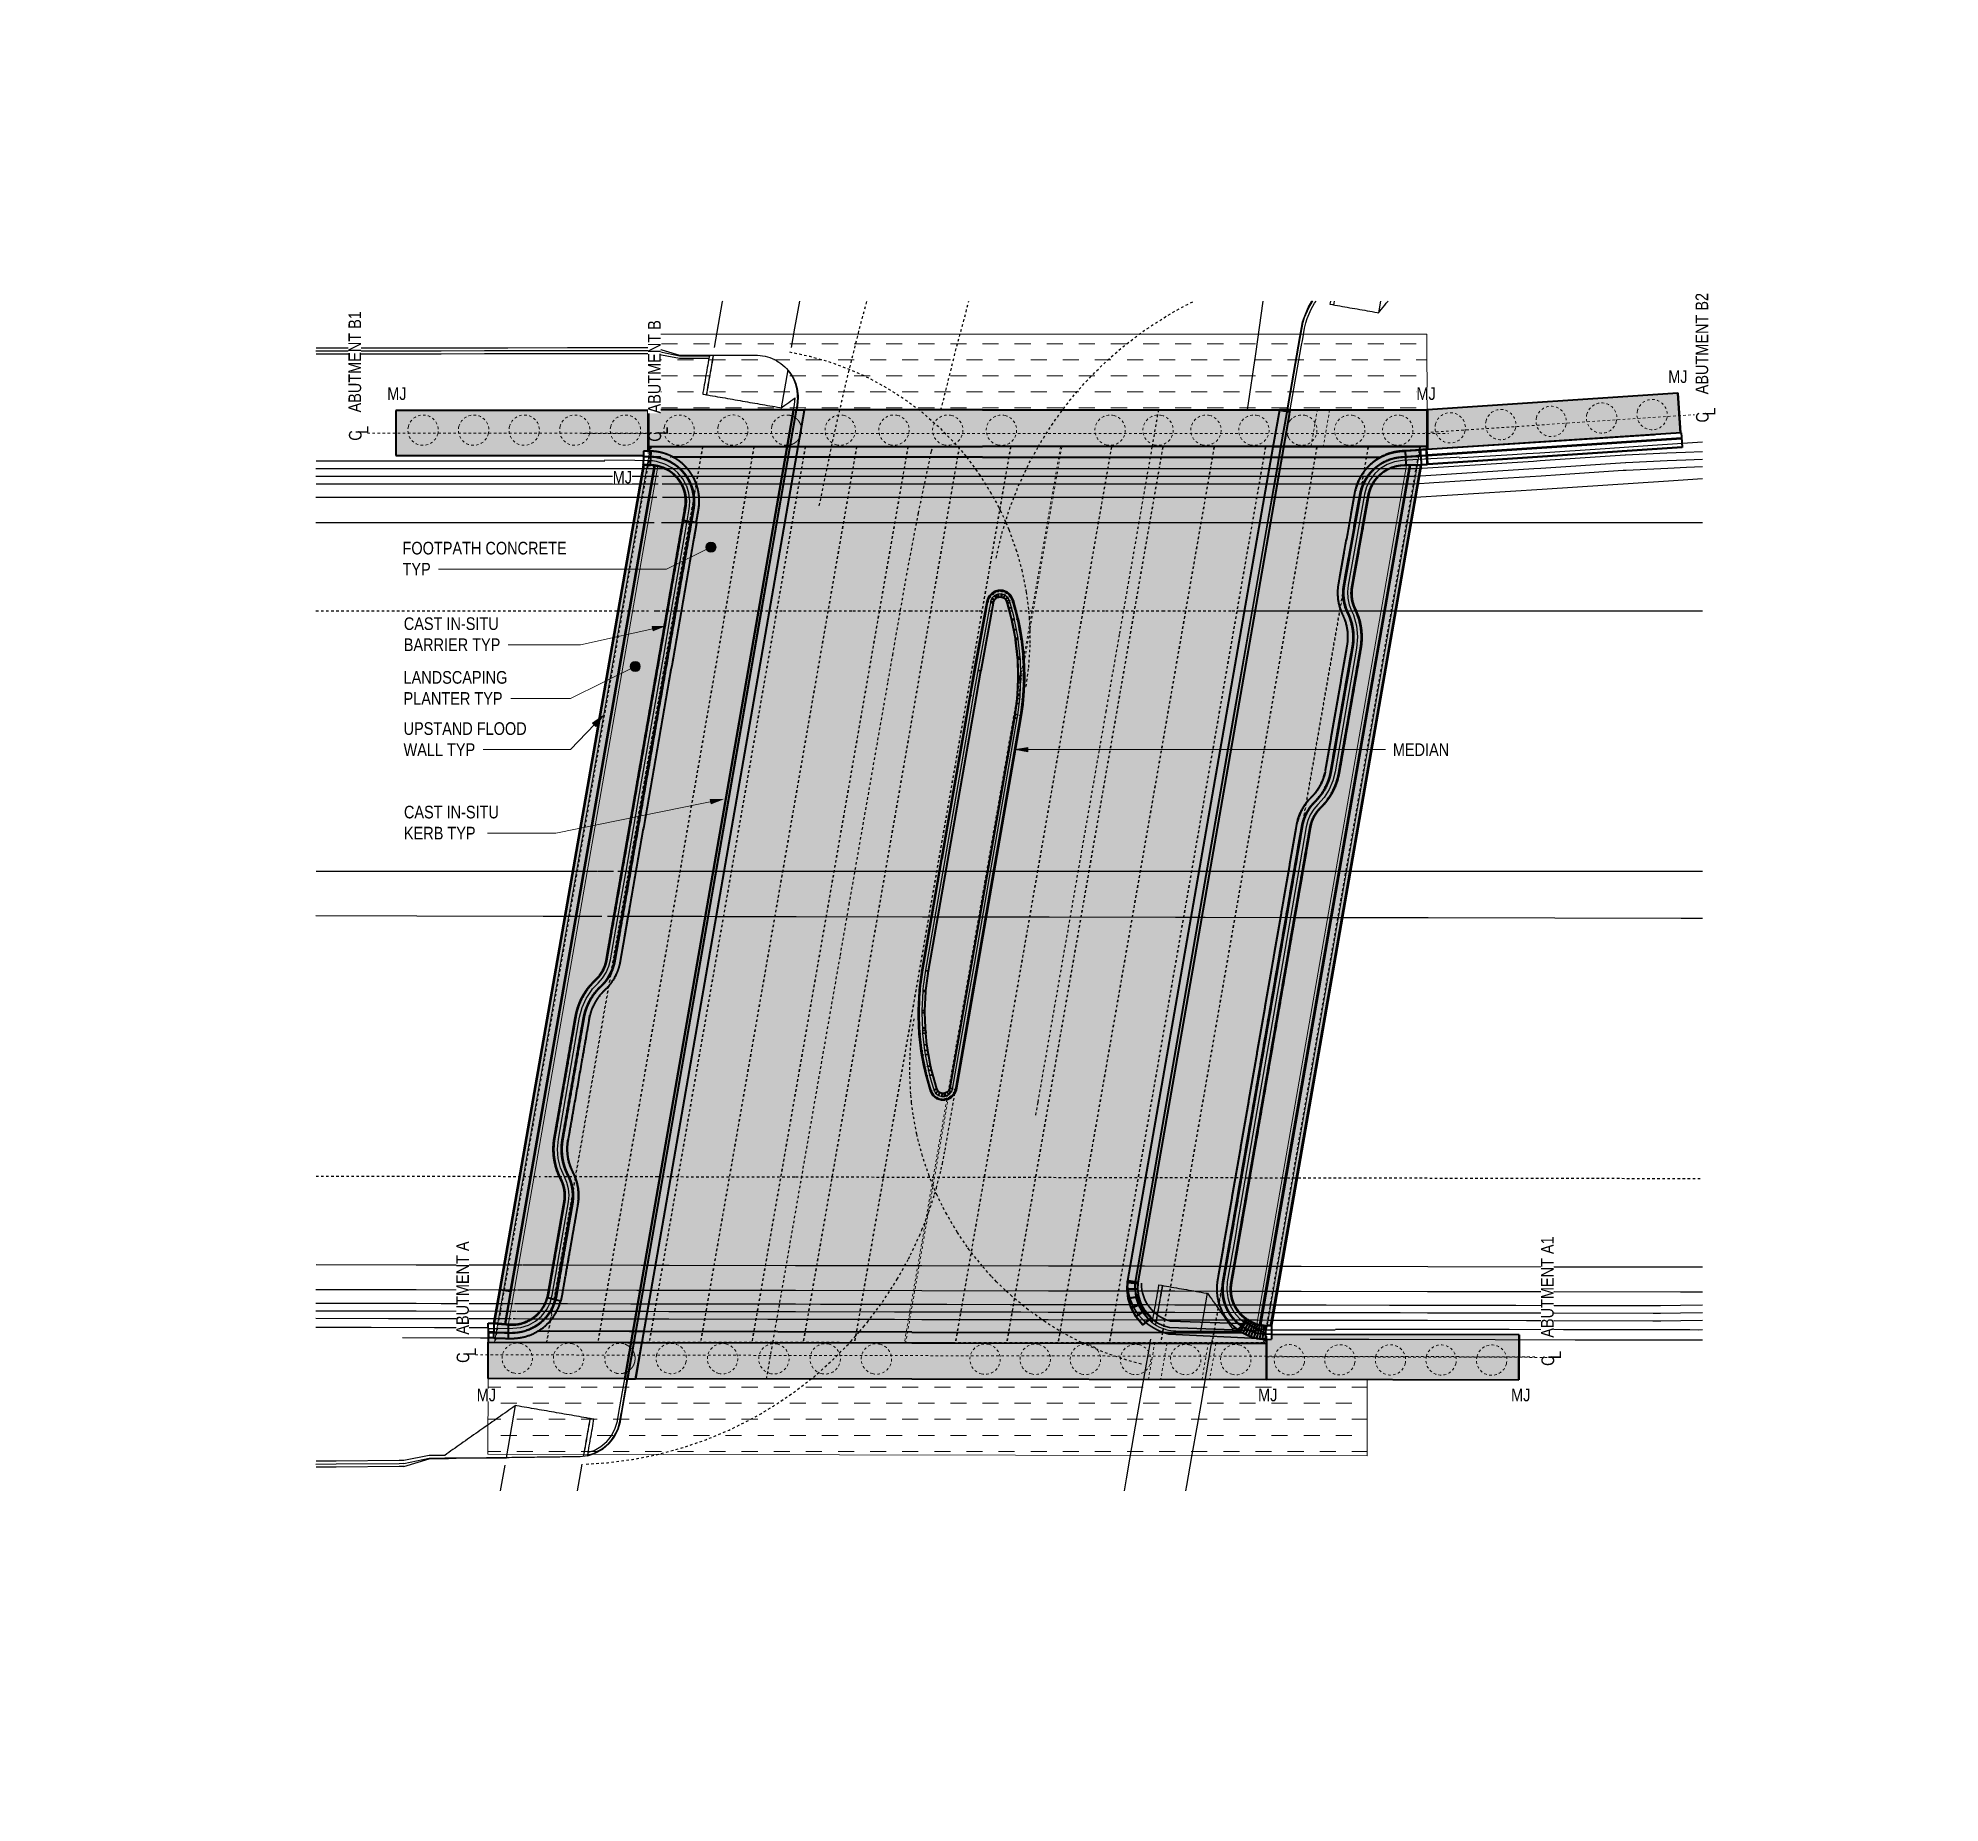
# Model space of a CAD drawing. Header units: metres. Extents: x -1160 to -900, y 3 to 561.
# Drawn here: x -1160 to -1084.8, y 490.9 to 560.8 of the extents above; entities that cross this region are included whole.
import ezdxf

# ---------------------------------------------------------------- set-up
doc = ezdxf.new("R2010")
doc.units = ezdxf.units.M
for name, pattern in [('Hidden', [0.007144, 0.004763, -0.002381]), ('IMPORT-LNMK-LaneLine9 _3_', [0.012, 0.009, -0.003]), ('IMPORT-LNMK-LineCont _3_', [0.004, 0.001, -0.003]), ('IMPORT-LNMK-LineTurn _3_', [0.0012, 0.0006, -0.0006]), ('JacobsDash', [0.0045, 0.003, -0.0015]), ('JacobsGridLine', [0.0145, 0.01, -0.001, 0.0025, -0.001])]:
    doc.linetypes.add(name, pattern=pattern)
for name, color, linetype, lineweight in [('A-ANNO-NOTE', 7, 'Continuous', 9), ('A-DETL', 7, 'Continuous', 13), ('A-DETL-GENF', 7, 'Continuous', 9), ('A-FLOR', 7, 'Continuous', 40), ('A-FLOR-HDLN', 7, 'JacobsDash', 15), ('A-MASS', 7, 'Continuous', 40), ('A-ROOF', 7, 'Continuous', 40), ('A-WALL', 7, 'Continuous', 40), ('G-ANNO-TEXT', 7, 'Continuous', 9), ('S-BEAM', 7, 'Continuous', 40), ('S-BEAM-HDLN', 7, 'JacobsDash', 15), ('S-FNDN-HDLN', 7, 'JacobsDash', 15), ('S-GRID', 7, 'Continuous', 9)]:
    doc.layers.add(name, color=color, linetype=linetype, lineweight=lineweight)
doc.styles.add('Arial Narrow', font='ARIALN.TTF', dxfattribs={"height": 0.5})
doc.styles.add('Arial Narrow_1', font='ARIALN.TTF', dxfattribs={"height": 0.0025})
pattern_1 = [(0, (-1373.445, -694.024), (0.635, 0.635), [0.635, -0.635])]

# ---------------------------------------------------------------- blocks, each defined once
blk = doc.blocks.new('T2DPAA-T2D-C3S-RW-M2D-100010_dwg-40802999-DRG-2873033 - CONSTRUCTION SEQUENCE STAGE A6')
at = {"color": 9, "linetype": 'IMPORT-LNMK-LaneLine9 _3_', "lineweight": 25, "true_color": 0xcacaca}
for p, q in [((44.153, -594.044), (44.261, -594.452)), ((44.612, -595.773), (45.215, -598.039)), ((45.215, -598.039), (45.507, -599.141)), ((45.652, -599.685), (45.794, -600.219)), ((45.794, -600.219), (46.499, -602.872)), ((46.499, -602.872), (47.078, -605.052)), ((47.078, -605.052), (47.783, -607.704)), ((47.783, -607.704), (48.362, -609.884)), ((48.362, -609.884), (49.067, -612.536)), ((49.067, -612.536), (49.647, -614.716)), ((49.647, -614.716), (50.352, -617.369)), ((50.352, -617.369), (50.398, -617.543))]:
    blk.add_line(p, q, dxfattribs=at)
at = {"color": 9, "lineweight": 25, "true_color": 0xcacaca}
for p, q in [((47.692, -593.735), (47.8, -594.142)), ((48.703, -593.646), (48.812, -594.054)), ((48.819, -594.083), (48.82, -594.086)), ((49.238, -593.6), (49.347, -594.007)), ((49.367, -594.082), (49.37, -594.096)), ((49.37, -594.096), (49.381, -594.137)), ((49.542, -593.573), (49.584, -593.731)), ((49.584, -593.731), (49.65, -593.981)), ((49.661, -594.024), (49.676, -594.079)), ((49.845, -593.546), (49.874, -593.654)), ((49.874, -593.654), (49.95, -593.941)), ((49.95, -593.941), (49.953, -593.954)), ((49.956, -593.965), (49.966, -594.002)), ((50.174, -593.579), (50.159, -593.519)), ((50.199, -593.697), (50.174, -593.579)), ((50.217, -593.847), (50.199, -593.697)), ((50.206, -594.196), (50.22, -593.886)), ((50.22, -593.886), (50.217, -593.847)), ((47.815, -594.196), (47.815, -594.198)), ((48.847, -594.186), (48.857, -594.226)), ((49.824, -595.032), (50.005, -594.779)), ((49.847, -594.722), (50.868, -598.563)), ((50.005, -594.779), (50.078, -594.636)), ((50.03, -594.243), (51.158, -598.486)), ((50.078, -594.636), (50.133, -594.497)), ((50.133, -594.497), (50.206, -594.196)), ((31.947, -595.112), (32.054, -595.52)), ((33.738, -594.956), (33.846, -595.363)), ((44.464, -595.956), (47.786, -595.665)), ((47.786, -595.665), (48.744, -595.581)), ((48.152, -595.464), (49.047, -598.831)), ((48.744, -595.581), (48.84, -595.57)), ((48.84, -595.57), (49.049, -595.525)), ((49.049, -595.525), (49.338, -595.411)), ((49.146, -595.31), (50.058, -598.743)), ((49.338, -595.411), (49.578, -595.261)), ((49.578, -595.261), (49.599, -595.245)), ((49.599, -595.245), (49.824, -595.032)), ((49.614, -595.012), (50.207, -597.246)), ((17.093, -596.829), (16.986, -596.421)), ((17.996, -596.333), (18.104, -596.74)), ((37.824, -596.536), (42.805, -596.101)), ((42.805, -596.101), (44.464, -595.956)), ((15.456, -596.555), (15.623, -597.17)), ((15.623, -597.17), (15.735, -597.464)), ((15.844, -596.521), (15.952, -596.929)), ((15.954, -596.937), (15.957, -596.95)), ((16.147, -596.495), (16.255, -596.902)), ((16.261, -596.923), (16.265, -596.941)), ((16.451, -596.468), (16.482, -596.588)), ((16.482, -596.588), (16.558, -596.876)), ((16.567, -596.91), (16.573, -596.931)), ((17.117, -596.921), (17.108, -596.886)), ((18.131, -596.841), (18.143, -596.889)), ((22.237, -597.361), (22.569, -597.177)), ((22.569, -597.177), (22.927, -597.051)), ((22.927, -597.051), (23.313, -596.983)), ((23.313, -596.983), (27.968, -596.577)), ((27.968, -596.577), (28.194, -596.557)), ((28.194, -596.557), (28.583, -596.555)), ((28.583, -596.555), (28.968, -596.615)), ((28.968, -596.615), (29.338, -596.735)), ((29.338, -596.735), (29.408, -596.766)), ((29.408, -596.766), (29.685, -596.914)), ((29.685, -596.914), (29.922, -597.036)), ((29.922, -597.036), (30.175, -597.119)), ((30.175, -597.119), (30.439, -597.16)), ((30.439, -597.16), (30.706, -597.158)), ((30.706, -597.158), (32.843, -596.972)), ((32.403, -596.841), (32.966, -598.974)), ((32.843, -596.972), (34.246, -596.849)), ((34.197, -596.684), (34.555, -598.033)), ((34.246, -596.849), (37.824, -596.536)), ((15.735, -597.464), (15.903, -597.73)), ((15.903, -597.73), (16.12, -597.957)), ((16.174, -597.77), (16.288, -598.203)), ((21.275, -597.962), (21.516, -597.878)), ((21.516, -597.878), (21.74, -597.755)), ((21.74, -597.755), (21.94, -597.596)), ((21.94, -597.596), (22.237, -597.361)), ((50.207, -597.246), (50.593, -598.696)), ((16.12, -597.957), (16.378, -598.137)), ((16.288, -598.203), (17.189, -601.618)), ((16.378, -598.137), (16.666, -598.262)), ((16.553, -598.03), (16.578, -598.127)), ((16.578, -598.127), (17.492, -601.592)), ((16.666, -598.262), (16.797, -598.298)), ((16.797, -598.298), (16.974, -598.328)), ((16.892, -598.142), (17.12, -599.006)), ((16.974, -598.328), (17.288, -598.332)), ((17.288, -598.332), (17.673, -598.298)), ((18.33, -601.518), (17.441, -598.149)), ((17.673, -598.298), (18.261, -598.247)), ((18.261, -598.247), (18.67, -598.211)), ((18.452, -598.061), (19.341, -601.43)), ((18.67, -598.211), (21.023, -598.006)), ((21.023, -598.006), (21.275, -597.962)), ((34.555, -598.033), (35.092, -600.052)), ((50.868, -598.563), (50.896, -598.669)), ((51.158, -598.486), (51.199, -598.643)), ((17.12, -599.006), (17.758, -601.423)), ((32.966, -598.974), (33.292, -600.209)), ((49.191, -599.376), (50.461, -604.153)), ((50.202, -599.287), (51.427, -603.896)), ((50.737, -599.24), (50.849, -599.662)), ((51.041, -599.214), (52.152, -603.395)), ((51.344, -599.187), (52.442, -603.318)), ((50.849, -599.662), (51.492, -602.078)), ((33.435, -600.754), (34.241, -603.809)), ((35.237, -600.596), (35.84, -602.865)), ((17.758, -601.423), (17.796, -601.565)), ((17.333, -602.163), (17.564, -603.038)), ((17.636, -602.136), (17.854, -602.961)), ((17.939, -602.11), (18.144, -602.885)), ((18.655, -602.75), (18.474, -602.063)), ((19.485, -601.975), (19.622, -602.495)), ((51.492, -602.078), (51.939, -603.76)), ((17.564, -603.038), (18.562, -606.821)), ((17.854, -602.961), (18.852, -606.745)), ((18.144, -602.885), (18.396, -603.84)), ((19.931, -607.584), (18.655, -602.75)), ((19.622, -602.495), (20.898, -607.329)), ((35.84, -602.865), (37.124, -607.697)), ((18.396, -603.84), (19.034, -606.257)), ((34.241, -603.809), (35.517, -608.643)), ((51.427, -603.896), (52.712, -608.728)), ((51.939, -603.76), (52.134, -604.494)), ((52.152, -603.395), (52.229, -603.683)), ((52.229, -603.683), (53.436, -608.228)), ((52.442, -603.318), (52.518, -603.606)), ((52.518, -603.606), (53.726, -608.151)), ((50.461, -604.153), (51.745, -608.985)), ((52.134, -604.494), (52.776, -606.91)), ((18.562, -606.821), (18.839, -607.873)), ((18.852, -606.745), (19.129, -607.796)), ((19.034, -606.257), (19.42, -607.719)), ((52.776, -606.91), (53.223, -608.592)), ((21.207, -612.419), (19.931, -607.584)), ((20.898, -607.329), (22.174, -612.164)), ((37.124, -607.697), (38.408, -612.53)), ((18.839, -607.873), (19.838, -611.656)), ((19.129, -607.796), (20.128, -611.579)), ((19.42, -607.719), (19.672, -608.675)), ((42.893, -608.367), (39.231, -608.687)), ((44.212, -608.251), (42.893, -608.367)), ((44.221, -608.361), (42.902, -608.476)), ((44.467, -608.229), (44.212, -608.251)), ((44.477, -608.339), (44.221, -608.361)), ((44.488, -608.458), (44.232, -608.481)), ((44.739, -608.205), (44.467, -608.229)), ((44.748, -608.315), (44.477, -608.339)), ((44.759, -608.435), (44.488, -608.458)), ((44.743, -608.205), (44.739, -608.205)), ((47.867, -607.958), (44.743, -608.205)), ((44.753, -608.315), (44.748, -608.315)), ((47.875, -608.068), (44.753, -608.315)), ((44.763, -608.434), (44.759, -608.435)), ((47.884, -608.188), (44.763, -608.434)), ((47.876, -607.957), (47.867, -607.958)), ((47.884, -608.067), (47.875, -608.068)), ((48.195, -607.935), (47.876, -607.957)), ((48.203, -608.045), (47.884, -608.067)), ((47.892, -608.187), (47.884, -608.188)), ((48.211, -608.164), (47.892, -608.187)), ((48.248, -607.931), (48.195, -607.935)), ((48.255, -608.041), (48.203, -608.045)), ((48.262, -608.161), (48.211, -608.164)), ((48.428, -607.954), (48.248, -607.931)), ((48.395, -608.058), (48.255, -608.041)), ((48.358, -608.173), (48.262, -608.161)), ((48.359, -608.173), (48.358, -608.173)), ((48.446, -608.22), (48.359, -608.173)), ((48.396, -608.059), (48.395, -608.058)), ((48.522, -608.127), (48.396, -608.059)), ((48.43, -607.954), (48.428, -607.954)), ((48.592, -608.042), (48.43, -607.954)), ((48.447, -608.222), (48.446, -608.22)), ((48.51, -608.297), (48.447, -608.222)), ((48.511, -608.299), (48.51, -608.297)), ((48.541, -608.391), (48.511, -608.299)), ((48.524, -608.129), (48.522, -608.127)), ((48.615, -608.238), (48.524, -608.129)), ((48.535, -608.491), (48.541, -608.396)), ((48.541, -608.396), (48.541, -608.391)), ((48.595, -608.045), (48.592, -608.042)), ((48.711, -608.185), (48.595, -608.045)), ((48.617, -608.243), (48.615, -608.238)), ((48.66, -608.376), (48.617, -608.243)), ((48.651, -608.52), (48.661, -608.382)), ((48.661, -608.382), (48.66, -608.376)), ((48.714, -608.19), (48.711, -608.185)), ((48.769, -608.362), (48.714, -608.19)), ((48.758, -608.548), (48.77, -608.37)), ((48.77, -608.37), (48.769, -608.362)), ((53.436, -608.228), (53.513, -608.515)), ((53.726, -608.151), (53.803, -608.438)), ((53.803, -608.438), (55.011, -612.983)), ((19.672, -608.675), (20.309, -611.092)), ((33.491, -609.189), (32.932, -609.254)), ((34.25, -609.123), (33.491, -609.189)), ((37.905, -608.803), (34.25, -609.123)), ((37.914, -608.913), (34.259, -609.233)), ((37.925, -609.032), (34.27, -609.352)), ((35.517, -608.643), (36.793, -613.478)), ((37.912, -608.803), (37.905, -608.803)), ((37.919, -608.802), (37.912, -608.803)), ((37.921, -608.912), (37.914, -608.913)), ((39.231, -608.687), (37.919, -608.802)), ((37.928, -608.912), (37.921, -608.912)), ((37.932, -609.032), (37.925, -609.032)), ((39.24, -608.797), (37.928, -608.912)), ((37.939, -609.031), (37.932, -609.032)), ((39.251, -608.916), (37.939, -609.031)), ((42.902, -608.476), (39.24, -608.797)), ((42.913, -608.596), (39.251, -608.916)), ((44.232, -608.481), (42.913, -608.596)), ((47.089, -609.354), (47.748, -609.038)), ((47.137, -609.464), (47.803, -609.144)), ((47.748, -609.038), (47.768, -609.027)), ((47.768, -609.027), (47.872, -608.971)), ((47.803, -609.144), (47.824, -609.133)), ((47.824, -609.133), (47.93, -609.077)), ((47.872, -608.971), (48.42, -608.649)), ((47.876, -609.231), (47.982, -609.173)), ((47.93, -609.077), (48.484, -608.75)), ((47.982, -609.173), (48.543, -608.843)), ((48.42, -608.649), (48.491, -608.583)), ((48.484, -608.75), (48.587, -608.655)), ((48.491, -608.583), (48.492, -608.581)), ((48.492, -608.581), (48.533, -608.496)), ((48.533, -608.496), (48.535, -608.491)), ((48.543, -608.843), (48.676, -608.72)), ((48.587, -608.655), (48.589, -608.651)), ((48.589, -608.651), (48.649, -608.528)), ((48.649, -608.528), (48.651, -608.52)), ((48.676, -608.72), (48.678, -608.716)), ((48.678, -608.716), (48.755, -608.557)), ((48.755, -608.557), (48.758, -608.548)), ((51.745, -608.985), (53.029, -613.817)), ((52.712, -608.728), (53.996, -613.56)), ((53.223, -608.592), (53.418, -609.326)), ((53.513, -608.515), (54.721, -613.06)), ((31.014, -609.729), (30.375, -609.981)), ((31.051, -609.832), (30.419, -610.082)), ((31.091, -609.945), (30.467, -610.192)), ((31.127, -609.689), (31.014, -609.729)), ((31.163, -609.793), (31.051, -609.832)), ((31.202, -609.907), (31.091, -609.945)), ((31.824, -609.479), (31.127, -609.689)), ((31.851, -609.585), (31.163, -609.793)), ((31.882, -609.702), (31.202, -609.907)), ((31.901, -609.459), (31.824, -609.479)), ((31.928, -609.566), (31.851, -609.585)), ((31.958, -609.682), (31.882, -609.702)), ((32.651, -609.299), (31.901, -609.459)), ((32.67, -609.407), (31.928, -609.566)), ((32.691, -609.525), (31.958, -609.682)), ((32.691, -609.292), (32.651, -609.299)), ((32.709, -609.401), (32.67, -609.407)), ((32.882, -609.261), (32.691, -609.292)), ((32.729, -609.519), (32.691, -609.525)), ((32.899, -609.37), (32.709, -609.401)), ((32.916, -609.489), (32.729, -609.519)), ((32.932, -609.254), (32.882, -609.261)), ((32.948, -609.363), (32.899, -609.37)), ((32.965, -609.482), (32.916, -609.489)), ((33.501, -609.299), (32.948, -609.363)), ((33.511, -609.418), (32.965, -609.482)), ((34.259, -609.233), (33.501, -609.299)), ((34.27, -609.352), (33.511, -609.418)), ((44.958, -610.004), (45.576, -609.869)), ((45.576, -609.869), (45.665, -609.847)), ((45.605, -609.986), (45.696, -609.963)), ((45.665, -609.847), (46.321, -609.65)), ((45.696, -609.963), (46.36, -609.764)), ((45.724, -610.069), (46.395, -609.868)), ((46.321, -609.65), (46.387, -609.628)), ((46.36, -609.764), (46.426, -609.741)), ((46.387, -609.628), (47.047, -609.373)), ((46.395, -609.868), (46.462, -609.845)), ((46.426, -609.741), (47.094, -609.483)), ((46.462, -609.845), (47.137, -609.584)), ((47.047, -609.373), (47.089, -609.354)), ((47.094, -609.483), (47.137, -609.464)), ((47.137, -609.584), (47.181, -609.565)), ((47.181, -609.565), (47.855, -609.242)), ((47.855, -609.242), (47.876, -609.231)), ((53.418, -609.326), (54.06, -611.742)), ((28.996, -610.714), (28.953, -610.742)), ((29.223, -610.574), (28.996, -610.714)), ((29.279, -610.668), (29.055, -610.807)), ((29.473, -610.429), (29.223, -610.574)), ((29.527, -610.525), (29.279, -610.668)), ((29.586, -610.629), (29.341, -610.771)), ((29.648, -610.333), (29.473, -610.429)), ((29.7, -610.43), (29.527, -610.525)), ((29.757, -610.536), (29.586, -610.629)), ((30.229, -610.046), (29.648, -610.333)), ((30.274, -610.146), (29.7, -610.43)), ((30.324, -610.255), (29.757, -610.536)), ((30.375, -609.981), (30.229, -610.046)), ((30.419, -610.082), (30.274, -610.146)), ((30.467, -610.192), (30.324, -610.255)), ((34.225, -610.986), (38.073, -610.649)), ((38.073, -610.649), (39.206, -610.55)), ((38.084, -610.769), (39.216, -610.67)), ((39.206, -610.55), (43.047, -610.214)), ((39.216, -610.67), (43.058, -610.334)), ((39.226, -610.779), (43.067, -610.443)), ((43.047, -610.214), (43.054, -610.214)), ((43.054, -610.214), (43.057, -610.213)), ((43.057, -610.213), (44.046, -610.127)), ((43.058, -610.334), (43.065, -610.333)), ((43.065, -610.333), (43.067, -610.333)), ((43.067, -610.333), (44.056, -610.247)), ((43.067, -610.443), (43.074, -610.443)), ((43.074, -610.443), (43.077, -610.443)), ((43.077, -610.443), (44.066, -610.356)), ((44.046, -610.127), (44.183, -610.114)), ((44.056, -610.247), (44.195, -610.233)), ((44.066, -610.356), (44.206, -610.343)), ((44.183, -610.114), (44.816, -610.029)), ((44.195, -610.233), (44.836, -610.147)), ((44.206, -610.343), (44.854, -610.255)), ((44.816, -610.029), (44.882, -610.017)), ((44.836, -610.147), (44.903, -610.136)), ((44.854, -610.255), (44.922, -610.244)), ((44.882, -610.017), (44.929, -610.009)), ((44.903, -610.136), (44.951, -610.127)), ((44.922, -610.244), (44.97, -610.235)), ((44.929, -610.009), (44.958, -610.004)), ((44.951, -610.127), (44.98, -610.122)), ((44.97, -610.235), (45, -610.23)), ((44.98, -610.122), (45.605, -609.986)), ((45, -610.23), (45.632, -610.092)), ((45.632, -610.092), (45.724, -610.069)), ((20.309, -611.092), (20.695, -612.554)), ((28.74, -611.04), (28.73, -611.227)), ((28.73, -611.227), (28.764, -611.35)), ((28.742, -611.031), (28.74, -611.04)), ((28.818, -610.871), (28.742, -611.031)), ((28.764, -611.35), (28.791, -611.404)), ((28.791, -611.404), (28.912, -611.545)), ((28.953, -610.742), (28.818, -610.871)), ((28.847, -611.067), (28.839, -611.212)), ((28.839, -611.212), (28.866, -611.307)), ((28.849, -611.059), (28.847, -611.067)), ((28.907, -610.935), (28.849, -611.059)), ((28.866, -611.307), (28.886, -611.349)), ((28.886, -611.349), (28.981, -611.459)), ((29.012, -610.834), (28.907, -610.935)), ((28.963, -611.095), (28.958, -611.195)), ((28.958, -611.195), (28.976, -611.261)), ((28.964, -611.09), (28.963, -611.095)), ((29.005, -611.004), (28.964, -611.09)), ((28.976, -611.261), (28.991, -611.289)), ((28.981, -611.459), (29.11, -611.527)), ((28.991, -611.289), (29.056, -611.365)), ((29.077, -610.935), (29.005, -611.004)), ((29.055, -610.807), (29.012, -610.834)), ((29.056, -611.365), (29.144, -611.412)), ((29.119, -610.908), (29.077, -610.935)), ((29.341, -610.771), (29.119, -610.908)), ((29.144, -611.412), (29.244, -611.422)), ((29.244, -611.422), (29.297, -611.417)), ((29.297, -611.417), (29.303, -611.417)), ((29.303, -611.417), (33.092, -611.085)), ((29.314, -611.536), (33.103, -611.205)), ((29.323, -611.646), (33.112, -611.314)), ((33.092, -611.085), (33.1, -611.085)), ((33.1, -611.085), (34.225, -610.986)), ((33.103, -611.205), (33.11, -611.204)), ((33.11, -611.204), (34.235, -611.106)), ((33.112, -611.314), (33.12, -611.314)), ((33.12, -611.314), (34.245, -611.215)), ((34.235, -611.106), (38.084, -610.769)), ((34.245, -611.215), (38.093, -610.879)), ((38.093, -610.879), (39.226, -610.779)), ((19.838, -611.656), (20.115, -612.707)), ((20.128, -611.579), (20.405, -612.631)), ((22.174, -612.164), (23.449, -616.998)), ((28.912, -611.545), (29.078, -611.632)), ((29.078, -611.632), (29.264, -611.651)), ((29.11, -611.527), (29.254, -611.541)), ((29.254, -611.541), (29.307, -611.537)), ((29.264, -611.651), (29.317, -611.646)), ((29.307, -611.537), (29.314, -611.536)), ((29.317, -611.646), (29.323, -611.646)), ((54.06, -611.742), (54.507, -613.425)), ((20.115, -612.707), (21.113, -616.491)), ((20.405, -612.631), (21.403, -616.414)), ((20.695, -612.554), (20.947, -613.509)), ((22.482, -617.254), (21.207, -612.419)), ((38.408, -612.53), (39.692, -617.362)), ((20.947, -613.509), (21.585, -615.927)), ((36.793, -613.478), (38.068, -618.312)), ((53.996, -613.56), (54.747, -616.387)), ((54.507, -613.425), (54.702, -614.159)), ((54.721, -613.06), (54.797, -613.348)), ((54.797, -613.348), (55.548, -616.174)), ((55.011, -612.983), (55.087, -613.27)), ((55.087, -613.27), (55.838, -616.097)), ((53.029, -613.817), (53.78, -616.644)), ((54.702, -614.159), (55.258, -616.251)), ((21.585, -615.927), (21.971, -617.389)), ((21.113, -616.491), (21.391, -617.542)), ((21.403, -616.414), (21.681, -617.465)), ((53.78, -616.644), (54.014, -617.524)), ((54.747, -616.387), (55.026, -617.436)), ((55.258, -616.251), (55.344, -616.575)), ((55.344, -616.575), (55.561, -617.389)), ((55.548, -616.174), (55.864, -617.362)), ((55.838, -616.097), (56.167, -617.336)), ((21.681, -617.465), (22.572, -620.841)), ((21.971, -617.389), (22.223, -618.344)), ((23.289, -620.309), (22.482, -617.254)), ((23.449, -616.998), (24.275, -620.126)), ((39.692, -617.362), (40.06, -618.745)), ((21.391, -617.542), (22.345, -621.159)), ((50.398, -617.543), (50.475, -617.834)), ((54.159, -618.069), (54.314, -618.65)), ((55.17, -617.98), (55.28, -618.393)), ((55.705, -617.933), (55.791, -618.257)), ((56.009, -617.907), (56.081, -618.18)), ((56.081, -618.18), (56.918, -621.33)), ((56.312, -617.88), (56.371, -618.103)), ((56.371, -618.103), (57.208, -621.253)), ((22.223, -618.344), (22.818, -620.6)), ((38.068, -618.312), (38.225, -618.906)), ((50.62, -618.378), (50.931, -619.549)), ((54.314, -618.65), (55.07, -621.497)), ((55.28, -618.393), (56.082, -621.409)), ((55.791, -618.257), (55.986, -618.991)), ((38.369, -619.45), (39.274, -622.881)), ((40.205, -619.29), (40.443, -620.188)), ((50.931, -619.549), (51.616, -622.125)), ((55.986, -618.991), (56.628, -621.407)), ((40.443, -620.188), (40.977, -622.194)), ((22.973, -621.189), (23.246, -622.223)), ((23.758, -622.088), (23.43, -620.845)), ((24.418, -620.671), (24.725, -621.833)), ((56.157, -621.24), (56.079, -621.246)), ((56.465, -621.244), (56.157, -621.24)), ((56.767, -621.306), (56.465, -621.244)), ((21.545, -621.67), (21.68, -621.658)), ((22.677, -621.671), (22.773, -621.663)), ((22.679, -621.666), (22.772, -621.658)), ((22.748, -621.515), (22.824, -621.508)), ((22.749, -621.513), (22.956, -622.3)), ((22.772, -621.658), (22.872, -621.649)), ((22.773, -621.663), (22.872, -621.654)), ((22.824, -621.508), (22.924, -621.499)), ((22.872, -621.649), (22.972, -621.641)), ((22.872, -621.654), (22.972, -621.646)), ((22.924, -621.499), (23.024, -621.49)), ((22.972, -621.641), (23.071, -621.632)), ((22.972, -621.646), (23.072, -621.637)), ((23.024, -621.49), (23.123, -621.482)), ((23.071, -621.632), (23.171, -621.623)), ((23.072, -621.637), (23.171, -621.628)), ((23.123, -621.482), (23.223, -621.473)), ((23.171, -621.623), (23.27, -621.614)), ((23.171, -621.628), (23.271, -621.619)), ((23.223, -621.473), (23.323, -621.464)), ((23.27, -621.614), (23.37, -621.606)), ((23.271, -621.619), (23.371, -621.611)), ((23.323, -621.464), (23.422, -621.456)), ((23.37, -621.606), (23.47, -621.597)), ((23.371, -621.611), (23.47, -621.602)), ((23.422, -621.456), (23.522, -621.447)), ((23.47, -621.597), (23.569, -621.588)), ((23.47, -621.602), (23.57, -621.593)), ((23.522, -621.447), (23.621, -621.438)), ((23.569, -621.588), (23.669, -621.58)), ((23.57, -621.593), (23.669, -621.585)), ((23.621, -621.438), (23.721, -621.429)), ((23.669, -621.58), (23.769, -621.571)), ((23.669, -621.585), (23.769, -621.576)), ((23.721, -621.429), (23.821, -621.421)), ((23.769, -621.571), (23.855, -621.563)), ((23.769, -621.576), (23.856, -621.568)), ((23.821, -621.421), (23.843, -621.419)), ((23.843, -621.419), (23.852, -621.518)), ((23.852, -621.518), (23.856, -621.568)), ((23.856, -621.568), (23.86, -621.618)), ((23.86, -621.618), (23.869, -621.718)), ((23.869, -621.718), (23.878, -621.817)), ((23.878, -621.817), (23.886, -621.917)), ((23.886, -621.917), (23.895, -622.016)), ((24.725, -621.833), (25.326, -624.11)), ((51.565, -621.935), (51.429, -622.041)), ((51.778, -621.783), (51.565, -621.935)), ((52.011, -621.665), (51.778, -621.783)), ((52.26, -621.585), (52.011, -621.665)), ((52.518, -621.543), (52.26, -621.585)), ((56.079, -621.246), (52.518, -621.543)), ((56.628, -621.407), (56.641, -621.454)), ((57.051, -621.424), (56.767, -621.306)), ((56.918, -621.33), (56.99, -621.6)), ((57.308, -621.594), (57.051, -621.424)), ((57.208, -621.253), (57.391, -621.941)), ((57.528, -621.809), (57.308, -621.594)), ((57.704, -622.063), (57.528, -621.809)), ((22.585, -622.067), (22.666, -622.376)), ((22.666, -622.376), (23.403, -625.168)), ((22.956, -622.3), (23.609, -624.772)), ((23.246, -622.223), (23.499, -623.178)), ((24.326, -624.242), (23.758, -622.088)), ((23.895, -622.016), (23.904, -622.116)), ((23.904, -622.116), (23.913, -622.216)), ((23.913, -622.216), (23.921, -622.315)), ((23.921, -622.315), (23.93, -622.415)), ((23.93, -622.415), (23.939, -622.515)), ((23.939, -622.515), (23.947, -622.614)), ((23.947, -622.614), (23.956, -622.714)), ((23.956, -622.714), (23.965, -622.813)), ((41.449, -622.514), (36.468, -622.955)), ((40.977, -622.194), (41.116, -622.718)), ((42.855, -622.39), (41.449, -622.514)), ((43.107, -622.387), (42.855, -622.39)), ((43.356, -622.424), (43.107, -622.387)), ((43.597, -622.499), (43.356, -622.424)), ((43.823, -622.61), (43.597, -622.499)), ((44.155, -622.774), (43.823, -622.61)), ((50.196, -622.502), (46.337, -622.84)), ((50.632, -622.424), (50.196, -622.502)), ((51.048, -622.269), (50.632, -622.424)), ((51.429, -622.041), (51.048, -622.269)), ((55.403, -622.75), (55.514, -623.165)), ((56.414, -622.661), (56.525, -623.077)), ((56.949, -622.615), (57.059, -623.03)), ((57.252, -622.588), (57.288, -622.725)), ((57.288, -622.725), (57.356, -622.98)), ((57.555, -622.562), (57.578, -622.648)), ((57.578, -622.648), (57.646, -622.903)), ((57.828, -622.345), (57.704, -622.063)), ((58.026, -622.945), (57.828, -622.345)), ((22.856, -623.463), (24.013, -623.361)), ((23.499, -623.178), (23.85, -624.511)), ((23.956, -623.429), (23.891, -623.506)), ((24.013, -623.361), (23.956, -623.429)), ((23.965, -622.813), (23.974, -622.913)), ((23.974, -622.913), (23.982, -623.013)), ((23.982, -623.013), (23.991, -623.112)), ((23.991, -623.112), (24, -623.212)), ((24, -623.212), (24.008, -623.312)), ((24.008, -623.312), (24.013, -623.361)), ((31.488, -623.396), (27.033, -623.79)), ((36.468, -622.955), (31.488, -623.396)), ((44.509, -622.884), (44.155, -622.774)), ((44.876, -622.939), (44.509, -622.884)), ((45.246, -622.935), (44.876, -622.939)), ((46.337, -622.84), (45.246, -622.935)), ((51.864, -623.059), (51.974, -623.475)), ((57.356, -622.98), (57.364, -623.003)), ((57.646, -622.903), (57.67, -622.976)), ((22.168, -624.025), (22.301, -624.013)), ((23.313, -624.195), (23.249, -624.272)), ((23.377, -624.119), (23.313, -624.195)), ((23.442, -624.042), (23.377, -624.119)), ((23.506, -623.966), (23.442, -624.042)), ((23.57, -623.889), (23.506, -623.966)), ((23.634, -623.812), (23.57, -623.889)), ((23.699, -623.736), (23.634, -623.812)), ((23.763, -623.659), (23.699, -623.736)), ((23.827, -623.583), (23.763, -623.659)), ((24.045, -624.178), (23.78, -624.351)), ((23.891, -623.506), (23.827, -623.583)), ((24.338, -624.06), (24.045, -624.178)), ((24.649, -624.001), (24.338, -624.06)), ((26.507, -623.837), (24.649, -624.001)), ((27.033, -623.79), (26.507, -623.837)), ((39.604, -624.132), (39.713, -624.547)), ((41.449, -623.971), (41.559, -624.386)), ((23.12, -624.425), (23.084, -624.469)), ((23.184, -624.349), (23.12, -624.425)), ((23.249, -624.272), (23.184, -624.349)), ((23.376, -624.834), (23.253, -625.126)), ((23.554, -624.573), (23.376, -624.834)), ((23.78, -624.351), (23.554, -624.573)), ((23.188, -625.486), (23.185, -625.752)), ((23.185, -625.752), (23.223, -625.99)), ((23.253, -625.126), (23.242, -625.17)), ((23.501, -625.541), (23.611, -625.956)), ((23.805, -625.514), (23.914, -625.93)), ((24.108, -625.488), (24.136, -625.596)), ((24.136, -625.596), (24.217, -625.903)), ((24.752, -625.856), (24.643, -625.441)), ((25.654, -625.352), (25.763, -625.768))]:
    blk.add_line(p, q, dxfattribs=at)
at = {"color": 7, "lineweight": 25, "true_color": 0xefefef}
for p, q in [((47.8, -594.142), (47.815, -594.196)), ((48.812, -594.054), (48.819, -594.083)), ((48.82, -594.086), (48.847, -594.186)), ((49.347, -594.007), (49.351, -594.024)), ((49.351, -594.025), (49.367, -594.082)), ((49.65, -593.981), (49.653, -593.99)), ((49.953, -593.954), (49.954, -593.956)), ((49.954, -593.957), (49.956, -593.965)), ((49.97, -594.016), (50.03, -594.243)), ((47.816, -594.2), (47.864, -594.382)), ((47.938, -594.66), (47.95, -594.704)), ((47.95, -594.704), (48.005, -594.911)), ((48.005, -594.911), (48.06, -595.118)), ((48.914, -594.438), (48.916, -594.447)), ((48.916, -594.447), (48.971, -594.654)), ((48.972, -594.656), (49.146, -595.31)), ((49.424, -594.297), (49.427, -594.311)), ((49.427, -594.311), (49.538, -594.725)), ((49.709, -594.201), (49.847, -594.722)), ((32.054, -595.52), (32.167, -595.946)), ((33.846, -595.363), (33.948, -595.747)), ((48.06, -595.119), (48.152, -595.464)), ((32.168, -595.952), (32.28, -596.375)), ((33.95, -595.755), (33.952, -595.763)), ((33.953, -595.766), (34.113, -596.368)), ((15.952, -596.929), (15.954, -596.937)), ((15.958, -596.952), (15.971, -597.001)), ((15.992, -597.082), (16.011, -597.152)), ((16.011, -597.152), (16.173, -597.769)), ((16.255, -596.902), (16.261, -596.923)), ((16.32, -597.147), (16.369, -597.334)), ((16.558, -596.876), (16.567, -596.91)), ((16.584, -596.972), (16.659, -597.257)), ((17.108, -596.885), (17.093, -596.829)), ((17.224, -597.327), (17.125, -596.952)), ((18.104, -596.74), (18.13, -596.84)), ((32.339, -596.597), (32.343, -596.616)), ((32.344, -596.618), (32.348, -596.633)), ((32.349, -596.635), (32.351, -596.643)), ((32.351, -596.645), (32.358, -596.67)), ((32.358, -596.671), (32.365, -596.699)), ((32.366, -596.7), (32.372, -596.723)), ((32.372, -596.724), (32.379, -596.75)), ((32.379, -596.751), (32.386, -596.779)), ((32.386, -596.779), (32.393, -596.805)), ((32.393, -596.805), (32.401, -596.833)), ((32.401, -596.833), (32.403, -596.841)), ((34.158, -596.539), (34.167, -596.572)), ((34.167, -596.573), (34.172, -596.591)), ((34.173, -596.593), (34.177, -596.61)), ((34.177, -596.61), (34.186, -596.642)), ((34.186, -596.643), (34.196, -596.682)), ((34.196, -596.682), (34.197, -596.684)), ((16.369, -597.335), (16.553, -598.03)), ((16.659, -597.258), (16.713, -597.463)), ((16.714, -597.465), (16.768, -597.672)), ((16.768, -597.672), (16.868, -598.049)), ((17.279, -597.534), (17.225, -597.329)), ((17.334, -597.743), (17.28, -597.536)), ((18.355, -597.693), (18.452, -598.061)), ((16.868, -598.05), (16.878, -598.086)), ((16.878, -598.088), (16.892, -598.14)), ((55.07, -621.497), (55.403, -622.75)), ((56.082, -621.409), (56.414, -622.661)), ((56.641, -621.454), (56.949, -622.615)), ((56.99, -621.6), (57.243, -622.554)), ((57.391, -621.941), (57.55, -622.542)), ((41.116, -622.718), (41.449, -623.971)), ((51.616, -622.125), (51.664, -622.306)), ((51.664, -622.308), (51.864, -623.059)), ((57.243, -622.556), (57.252, -622.588)), ((57.553, -622.552), (57.555, -622.562)), ((24.634, -625.406), (24.326, -624.242)), ((25.326, -624.11), (25.638, -625.295)), ((23.609, -624.772), (23.8, -625.497)), ((23.85, -624.511), (24.101, -625.462)), ((23.403, -625.168), (23.5, -625.534)), ((23.5, -625.537), (23.501, -625.541)), ((23.802, -625.503), (23.805, -625.514)), ((24.103, -625.469), (24.108, -625.488)), ((24.643, -625.441), (24.634, -625.41)), ((25.639, -625.298), (25.654, -625.352))]:
    blk.add_line(p, q, dxfattribs=at)
at = {"color": 7, "linetype": 'IMPORT-LNMK-LaneLine9 _3_', "lineweight": 25, "true_color": 0xefefef}
for p, q in [((44.261, -594.452), (44.298, -594.589)), ((44.301, -594.6), (44.425, -595.068)), ((44.482, -595.282), (44.509, -595.386)), ((44.51, -595.389), (44.512, -595.394)), ((44.512, -595.397), (44.567, -595.603)), ((44.567, -595.603), (44.612, -595.772))]:
    blk.add_line(p, q, dxfattribs=at)
at = {"color": 254, "lineweight": 25, "true_color": 0xd0d0d0}
for p, q in [((15.366, -596.224), (15.456, -596.555)), ((9.278, -598.35), (10.303, -598.261)), ((10.607, -598.234), (12.693, -598.052)), ((55.053, -597.934), (53.538, -598.067)), ((53.603, -598.663), (53.606, -598.663)), ((53.61, -598.688), (53.613, -598.688)), ((58.59, -617.425), (58.593, -617.425)), ((58.596, -617.45), (58.599, -617.449)), ((63.707, -619.889), (63.24, -619.929))]:
    blk.add_line(p, q, dxfattribs=at)
at = {"color": 9, "linetype": 'IMPORT-LNMK-LineCont _3_', "lineweight": 25, "true_color": 0xcacaca}
for p, q in [((21.535, -596.023), (21.642, -596.431)), ((21.897, -597.396), (22.879, -601.12)), ((23.023, -601.665), (24.282, -606.436)), ((45.218, -604.843), (47.985, -604.601)), ((47.985, -604.601), (48.391, -604.566)), ((35.243, -605.715), (40.224, -605.28)), ((40.224, -605.28), (44.179, -604.934)), ((44.179, -604.934), (45.218, -604.843)), ((25.281, -606.587), (30.262, -606.151)), ((30.262, -606.151), (33.203, -605.894)), ((33.203, -605.894), (35.243, -605.715)), ((20.3, -607.023), (25.281, -606.587)), ((24.282, -606.436), (25.558, -611.271)), ((17.727, -607.248), (20.3, -607.023)), ((25.558, -611.271), (26.833, -616.105)), ((48.344, -613.302), (53.325, -612.867)), ((53.325, -612.867), (55.812, -612.649)), ((43.363, -613.738), (45.213, -613.576)), ((45.213, -613.576), (48.344, -613.302)), ((33.401, -614.61), (38.382, -614.174)), ((38.382, -614.174), (43.363, -613.738)), ((29.085, -614.987), (29.606, -614.942)), ((29.606, -614.942), (33.401, -614.61)), ((26.833, -616.105), (27.813, -619.817)), ((27.956, -620.361), (28.109, -620.94)), ((28.109, -620.94), (28.863, -623.798)), ((29.192, -625.043), (29.301, -625.458))]:
    blk.add_line(p, q, dxfattribs=at)
at = {"color": 7, "linetype": 'IMPORT-LNMK-LineCont _3_', "lineweight": 25, "true_color": 0xefefef}
for p, q in [((21.642, -596.431), (21.708, -596.679)), ((21.749, -596.835), (21.75, -596.838)), ((21.751, -596.844), (21.793, -597.001)), ((21.793, -597.002), (21.864, -597.271)), ((21.865, -597.274), (21.866, -597.28)), ((21.867, -597.283), (21.868, -597.289)), ((21.869, -597.292), (21.871, -597.298)), ((21.872, -597.301), (21.873, -597.308)), ((21.874, -597.31), (21.876, -597.317)), ((21.876, -597.319), (21.878, -597.326)), ((21.879, -597.328), (21.881, -597.336)), ((21.881, -597.338), (21.883, -597.345)), ((21.884, -597.347), (21.886, -597.354)), ((21.886, -597.356), (21.888, -597.364)), ((21.889, -597.365), (21.891, -597.373)), ((21.891, -597.374), (21.893, -597.383)), ((21.893, -597.383), (21.896, -597.392)), ((21.896, -597.393), (21.897, -597.396)), ((28.863, -623.798), (29.192, -625.043))]:
    blk.add_line(p, q, dxfattribs=at)
at = {"color": 252, "lineweight": 25, "true_color": 0x979797}
for p, q in [((52.117, -598.693), (53.577, -598.565)), ((52.143, -598.791), (53.603, -598.663)), ((52.149, -598.816), (53.61, -598.688)), ((14.828, -601.955), (16.29, -601.827)), ((14.854, -602.053), (16.316, -601.926)), ((14.861, -602.078), (16.322, -601.95)), ((57.11, -617.555), (58.59, -617.425)), ((57.117, -617.579), (58.596, -617.45)), ((57.143, -617.677), (58.622, -617.548))]:
    blk.add_line(p, q, dxfattribs=at)
at = {"color": 252, "linetype": 'IMPORT-LNMK-LaneLine9 _3_', "lineweight": 25, "true_color": 0x969696}
blk.add_line((45.507, -599.141), (45.652, -599.685), dxfattribs=at)
at = {"color": 252, "lineweight": 25, "true_color": 0x969696}
for p, q in [((35.092, -600.052), (35.237, -600.596)), ((33.292, -600.209), (33.435, -600.754)), ((17.796, -601.565), (17.939, -602.11)), ((18.474, -602.063), (18.33, -601.518)), ((19.341, -601.43), (19.485, -601.975)), ((55.026, -617.436), (55.17, -617.98)), ((55.561, -617.389), (55.705, -617.933)), ((50.475, -617.834), (50.62, -618.378)), ((54.014, -617.524), (54.159, -618.069)), ((38.225, -618.906), (38.369, -619.45)), ((40.06, -618.745), (40.205, -619.29)), ((23.43, -620.845), (23.289, -620.309)), ((24.275, -620.126), (24.418, -620.671)), ((22.499, -623.494), (22.856, -623.463))]:
    blk.add_line(p, q, dxfattribs=at)
at = {"color": 9, "linetype": 'IMPORT-LNMK-LineTurn _3_', "lineweight": 25, "true_color": 0xcacaca}
for p, q in [((50.178, -600.522), (52.566, -600.389)), ((48.41, -604.565), (50.903, -604.384)), ((50.903, -604.384), (53.4, -604.255)), ((53.4, -604.255), (53.587, -604.248)), ((53.735, -605.377), (53.535, -605.655)), ((53.843, -605.214), (53.735, -605.377)), ((53.535, -605.655), (53.014, -606.305)), ((52.448, -606.916), (51.911, -607.422)), ((53.014, -606.305), (52.448, -606.916)), ((51.839, -607.485), (51.431, -607.823)), ((51.911, -607.422), (51.839, -607.485)), ((49.975, -607.809), (50.974, -607.781)), ((51.191, -608.008), (50.506, -608.482)), ((50.974, -607.781), (51.973, -607.823)), ((51.431, -607.823), (51.191, -608.008)), ((51.973, -607.823), (52.967, -607.933)), ((52.967, -607.933), (53.951, -608.111)), ((53.951, -608.111), (54.658, -608.29)), ((49.788, -608.906), (49.042, -609.277)), ((50.506, -608.482), (49.788, -608.906)), ((28.617, -609.994), (29.343, -609.762)), ((29.343, -609.762), (30.082, -609.577)), ((30.082, -609.577), (30.639, -609.469)), ((30.639, -609.469), (30.832, -609.438)), ((30.832, -609.438), (31.589, -609.348)), ((47.548, -609.832), (47.005, -609.977)), ((48.027, -609.679), (47.548, -609.832)), ((48.271, -609.593), (48.027, -609.679)), ((48.986, -609.302), (48.271, -609.593)), ((49.042, -609.277), (48.986, -609.302)), ((18.507, -610.196), (18.55, -610.22)), ((18.55, -610.22), (19.019, -610.455)), ((19.019, -610.455), (19.234, -610.556)), ((19.234, -610.556), (19.451, -610.654)), ((19.451, -610.654), (20.379, -611.027)), ((26.365, -611.07), (27.091, -610.659)), ((27.091, -610.659), (27.144, -610.632)), ((27.144, -610.632), (27.842, -610.3)), ((27.842, -610.3), (28.291, -610.116)), ((28.291, -610.116), (28.617, -609.994)), ((46.061, -610.164), (45.304, -610.256)), ((46.81, -610.023), (46.061, -610.164)), ((47.005, -609.977), (46.81, -610.023)), ((20.379, -611.027), (21.329, -611.337)), ((21.329, -611.337), (21.4, -611.358)), ((21.4, -611.358), (22.298, -611.584)), ((25.671, -611.529), (26.365, -611.07)), ((22.298, -611.584), (22.462, -611.618)), ((22.462, -611.618), (23.282, -611.765)), ((23.282, -611.765), (23.54, -611.801)), ((23.54, -611.801), (24.275, -611.88)), ((24.275, -611.88), (25.035, -611.923)), ((24.669, -612.327), (24.995, -612.048)), ((24.995, -612.048), (25.009, -612.036)), ((25.009, -612.036), (25.671, -611.529)), ((25.035, -611.923), (25.273, -611.929)), ((25.273, -611.929), (26.035, -611.921)), ((26.035, -611.921), (26.273, -611.911)), ((26.273, -611.911), (26.814, -611.874)), ((26.814, -611.874), (28.798, -611.7)), ((28.798, -611.7), (29.241, -611.661)), ((23.8, -613.181), (24.385, -612.588)), ((24.385, -612.588), (24.669, -612.327)), ((23.258, -613.814), (23.343, -613.708)), ((23.343, -613.708), (23.8, -613.181)), ((22.761, -614.482), (23.258, -613.814)), ((22.078, -615.596), (22.311, -615.184)), ((22.311, -615.184), (22.471, -614.922)), ((22.471, -614.922), (22.761, -614.482)), ((21.564, -616.672), (21.912, -615.915)), ((21.912, -615.915), (22.078, -615.596)), ((21.269, -617.451), (21.564, -616.672)), ((21.029, -618.249), (21.269, -617.451)), ((20.85, -619.043), (21.029, -618.249))]:
    blk.add_line(p, q, dxfattribs=at)
at = {"color": 254, "linetype": 'IMPORT-LNMK-LineTurn _3_', "lineweight": 25, "true_color": 0xd0d0d0}
blk.add_line((53.587, -604.248), (53.595, -604.247), dxfattribs=at)
at = {"color": 254, "linetype": 'IMPORT-LNMK-LineCont _3_', "lineweight": 25, "true_color": 0xd0d0d0}
for p, q in [((16.258, -607.376), (17.727, -607.248)), ((55.812, -612.649), (57.289, -612.52))]:
    blk.add_line(p, q, dxfattribs=at)
at = {"color": 252, "linetype": 'IMPORT-LNMK-LineCont _3_', "lineweight": 25, "true_color": 0x969696}
blk.add_line((27.813, -619.817), (27.956, -620.361), dxfattribs=at)
at = {"color": 254, "lineweight": 25, "true_color": 0xd0d0d0, "flags": 128}
for points in [[(50.876, -579.742), (51.507, -582.107), (51.543, -582.245), (51.947, -583.756), (52.151, -584.523), (52.592, -586.174), (52.795, -586.938), (52.832, -587.076), (53.44, -589.354), (53.918, -591.147), (54.084, -591.769), (54.327, -592.679)], [(50.992, -579.711), (51.623, -582.076), (51.659, -582.214), (52.063, -583.725), (52.267, -584.492), (52.708, -586.144), (52.911, -586.907), (52.948, -587.045), (53.556, -589.323), (54.034, -591.116), (54.2, -591.738), (54.443, -592.648)], [(51.103, -579.682), (51.734, -582.047), (51.771, -582.184), (52.174, -583.695), (52.378, -584.462), (52.819, -586.114), (53.023, -586.878), (53.059, -587.015), (53.667, -589.293), (54.145, -591.086), (54.311, -591.709), (54.554, -592.618)], [(45.395, -581.198), (46.29, -584.567), (47.575, -589.399), (48.703, -593.646)], [(45.906, -581.063), (46.355, -582.749), (46.802, -584.431), (46.997, -585.165), (47.639, -587.581), (48.086, -589.263), (48.281, -589.997), (48.923, -592.413), (49.238, -593.6)], [(46.196, -580.985), (47.015, -584.066), (47.092, -584.354), (48.299, -588.899), (48.376, -589.186), (49.542, -593.573)], [(46.486, -580.908), (47.305, -583.989), (47.382, -584.277), (48.589, -588.822), (48.666, -589.109), (49.845, -593.546)], [(46.791, -580.828), (47.457, -583.335), (47.532, -583.618), (48.502, -587.266), (48.741, -588.167), (48.816, -588.45), (49.723, -591.862)], [(44.429, -581.455), (45.324, -584.824), (46.608, -589.656), (47.692, -593.735)], [(31.092, -585), (31.987, -588.368), (33.271, -593.201), (33.738, -594.956)], [(29.397, -585.45), (30.414, -589.305), (31.69, -594.139), (31.947, -595.112)], [(15.387, -596.22), (14.845, -594.164), (14.207, -591.747), (13.65, -589.635)], [(14.003, -589.541), (14.735, -592.318), (15.012, -593.369), (15.844, -596.521)], [(14.292, -589.464), (15.025, -592.241), (15.303, -593.292), (16.147, -596.495)], [(14.582, -589.387), (15.207, -591.754), (15.593, -593.216), (15.845, -594.171), (16.451, -596.468)], [(16.986, -596.421), (16.104, -593.081), (15.094, -589.251)], [(16.06, -588.995), (17.071, -592.826), (17.996, -596.333)], [(9.228, -594.405), (9.18, -594.231), (8.516, -591.821), (8.308, -591.055)], [(9.339, -594.375), (9.291, -594.201), (8.627, -591.791), (8.419, -591.025)], [(9.455, -594.343), (9.406, -594.169), (8.743, -591.759), (8.535, -590.995)], [(50.159, -593.519), (50.034, -593.013), (49.745, -591.85)], [(54.547, -592.605), (54.518, -593.648), (54.582, -593.886), (54.823, -594.792), (54.849, -594.889), (54.875, -594.985), (54.901, -595.082), (54.926, -595.179), (54.952, -595.275), (54.978, -595.372), (55.004, -595.469), (55.029, -595.565), (55.055, -595.662), (55.081, -595.758), (55.107, -595.855), (55.133, -595.952), (55.158, -596.048), (55.184, -596.145), (55.21, -596.242), (55.236, -596.338), (55.261, -596.435), (55.287, -596.531), (55.289, -596.54), (55.311, -596.629), (55.328, -596.727), (55.34, -596.826), (55.346, -596.926), (55.346, -597.026), (55.34, -597.126), (55.329, -597.225), (55.311, -597.324), (55.288, -597.421), (55.268, -597.491), (55.259, -597.517), (55.225, -597.611), (55.185, -597.702), (55.14, -597.791), (55.089, -597.878), (55.034, -597.961), (54.974, -598.041), (54.909, -598.117), (54.863, -598.166), (54.84, -598.189), (54.767, -598.257), (54.689, -598.321), (54.609, -598.38), (54.525, -598.434), (54.438, -598.483), (54.348, -598.527), (54.255, -598.565), (54.161, -598.598), (54.086, -598.62)], [(54.436, -592.635), (54.494, -593.654), (54.557, -593.893), (54.798, -594.794)], [(15.066, -596.577), (14.917, -596.027), (14.131, -593.048)], [(54.32, -592.666), (54.397, -593.68), (54.461, -593.918), (54.697, -594.803)], [(9.231, -594.405), (9.784, -595.289), (9.992, -596.033)], [(9.342, -594.374), (9.808, -595.282), (9.975, -595.879), (10.257, -596.934), (10.607, -598.234)], [(11.507, -601.317), (11.534, -601.315), (11.606, -601.309), (11.642, -601.306), (11.706, -601.3), (11.806, -601.291), (11.905, -601.283), (12.005, -601.274), (12.104, -601.265), (12.204, -601.256), (12.304, -601.248), (12.403, -601.239), (12.503, -601.23), (12.603, -601.222), (12.702, -601.213), (12.802, -601.204), (12.901, -601.195), (12.967, -601.19), (12.958, -601.09), (12.954, -601.04), (12.95, -600.99), (12.941, -600.891), (12.932, -600.791), (12.924, -600.692), (12.915, -600.592), (12.906, -600.492), (12.897, -600.393), (12.889, -600.293), (12.88, -600.193), (12.871, -600.094), (12.863, -599.994), (12.854, -599.895), (12.845, -599.795), (12.836, -599.695), (12.828, -599.596), (12.819, -599.496), (12.81, -599.397), (12.802, -599.297), (12.793, -599.197), (12.784, -599.098), (12.775, -598.998), (12.767, -598.898), (12.758, -598.799), (12.749, -598.699), (12.741, -598.6), (12.732, -598.5), (12.723, -598.4), (12.714, -598.301), (12.706, -598.201), (12.697, -598.101), (12.693, -598.052), (12.676, -598.037), (12.599, -597.973), (12.523, -597.909), (12.446, -597.845), (12.369, -597.78), (12.293, -597.716), (12.216, -597.652), (12.139, -597.588), (12.063, -597.523), (11.986, -597.459), (11.91, -597.395), (11.833, -597.33), (11.756, -597.266), (11.68, -597.202), (11.603, -597.138), (11.527, -597.073), (11.45, -597.009), (11.373, -596.945), (11.297, -596.88), (11.22, -596.816), (11.144, -596.752), (11.067, -596.688), (10.99, -596.623), (10.914, -596.559), (10.837, -596.495), (10.761, -596.431), (10.684, -596.366), (10.607, -596.302), (10.531, -596.238), (10.454, -596.173), (10.378, -596.109), (10.301, -596.045), (10.224, -595.981), (10.148, -595.916), (10.071, -595.852), (9.905, -595.255), (9.457, -594.342)], [(54.823, -594.792), (54.798, -594.794), (54.724, -594.801), (54.697, -594.803), (54.624, -594.81), (54.524, -594.818), (54.425, -594.827), (54.325, -594.836), (54.226, -594.845), (54.126, -594.853), (54.026, -594.862), (53.927, -594.871), (53.827, -594.879), (53.727, -594.888), (53.628, -594.897), (53.528, -594.906), (53.429, -594.914), (53.329, -594.923), (53.264, -594.929), (53.272, -595.028), (53.277, -595.078), (53.281, -595.128), (53.29, -595.228), (53.299, -595.327), (53.307, -595.427), (53.316, -595.526), (53.325, -595.626), (53.333, -595.726), (53.342, -595.825), (53.351, -595.925), (53.36, -596.024), (53.368, -596.124), (53.377, -596.224), (53.386, -596.323), (53.394, -596.423), (53.403, -596.523), (53.412, -596.622), (53.421, -596.722), (53.429, -596.821), (53.438, -596.921), (53.447, -597.021), (53.456, -597.12), (53.464, -597.22), (53.473, -597.32), (53.482, -597.419), (53.49, -597.519), (53.499, -597.618), (53.508, -597.718), (53.517, -597.818), (53.525, -597.917), (53.534, -598.017), (53.538, -598.067), (53.595, -598.114), (53.671, -598.178), (53.748, -598.242), (53.824, -598.307), (53.901, -598.371), (53.978, -598.435), (54.054, -598.5)], [(55.166, -594.913), (57.005, -594.752), (57.026, -594.75)], [(54.836, -594.937), (54.762, -594.943), (54.735, -594.946), (54.663, -594.952), (54.563, -594.961), (54.464, -594.969), (54.364, -594.978), (54.264, -594.987), (54.165, -594.995), (54.065, -595.004), (53.965, -595.013), (53.866, -595.022), (53.766, -595.03), (53.667, -595.039), (53.567, -595.048), (53.467, -595.056), (53.368, -595.065), (53.276, -595.073)], [(54.862, -594.939), (54.763, -594.948), (54.663, -594.957), (54.564, -594.966), (54.464, -594.974), (54.364, -594.983), (54.265, -594.992), (54.165, -595), (54.066, -595.009), (53.966, -595.018), (53.866, -595.027), (53.767, -595.035), (53.667, -595.044), (53.567, -595.053), (53.468, -595.061), (53.368, -595.07), (53.277, -595.078)], [(11.507, -601.317), (11.463, -601.227), (11.425, -601.135), (11.392, -601.041), (11.378, -600.991), (11.365, -600.944), (11.338, -600.848), (11.311, -600.752), (11.284, -600.656), (11.257, -600.559), (11.23, -600.463), (11.203, -600.367), (11.176, -600.27), (11.149, -600.174), (11.122, -600.078), (11.095, -599.981), (11.068, -599.885), (11.042, -599.789), (11.015, -599.692), (10.988, -599.596), (10.961, -599.5), (10.934, -599.404), (10.907, -599.307), (10.88, -599.211), (10.853, -599.115), (10.826, -599.018), (10.799, -598.922), (10.772, -598.826), (10.745, -598.729), (10.718, -598.633), (10.691, -598.537), (10.664, -598.441), (10.637, -598.344), (10.611, -598.248), (10.584, -598.152), (10.557, -598.055), (10.53, -597.959), (10.503, -597.863), (10.476, -597.766), (10.449, -597.67), (10.422, -597.574), (10.395, -597.477), (10.368, -597.381), (10.341, -597.285), (10.314, -597.189), (10.287, -597.092), (10.26, -596.996), (10.244, -596.938), (10.233, -596.9), (10.207, -596.803), (10.18, -596.707), (10.153, -596.611), (10.126, -596.514), (10.099, -596.418), (10.072, -596.322), (10.045, -596.225), (10.019, -596.129), (9.992, -596.033), (9.965, -595.936), (9.951, -595.886)], [(55.951, -597.856), (56.721, -597.788), (57.808, -597.693)], [(53.577, -598.565), (53.58, -598.565), (53.784, -598.547), (54.054, -598.499)], [(54.08, -598.596), (53.793, -598.647), (53.606, -598.663)], [(54.086, -598.62), (53.795, -598.672), (53.613, -598.688)], [(54.08, -598.596), (54.138, -598.581), (54.195, -598.564), (54.251, -598.544), (54.307, -598.523), (54.362, -598.5), (54.417, -598.474), (54.47, -598.447), (54.522, -598.418), (54.574, -598.387), (54.624, -598.354), (54.673, -598.319), (54.721, -598.283), (54.768, -598.245), (54.813, -598.205), (54.857, -598.164), (54.899, -598.121), (54.94, -598.076), (54.979, -598.03), (55.017, -597.983), (55.053, -597.934)], [(10.06, -601.293), (10.52, -601.253), (11.125, -601.2)], [(11.44, -601.173), (11.54, -601.164), (11.639, -601.155), (11.739, -601.147), (11.838, -601.138), (11.938, -601.129), (12.038, -601.12), (12.137, -601.112), (12.237, -601.103), (12.336, -601.094), (12.436, -601.086), (12.536, -601.077), (12.635, -601.068), (12.735, -601.059), (12.835, -601.051), (12.934, -601.042), (12.954, -601.04)], [(11.468, -601.175), (11.54, -601.169), (11.573, -601.166), (11.64, -601.16), (11.739, -601.152), (11.839, -601.143), (11.938, -601.134), (12.038, -601.125), (12.138, -601.117), (12.237, -601.108), (12.337, -601.099), (12.437, -601.091), (12.536, -601.082), (12.636, -601.073), (12.735, -601.064), (12.835, -601.056), (12.935, -601.047), (12.955, -601.045)], [(11.508, -601.317), (11.658, -601.557), (11.681, -601.587), (11.914, -601.828), (12.19, -602.02), (12.315, -602.082), (12.499, -602.153), (12.827, -602.223), (13.143, -602.228), (13.163, -602.227), (13.47, -602.2), (13.568, -602.191), (14.86, -602.078)], [(11.536, -601.315), (11.678, -601.542), (11.701, -601.571), (11.93, -601.809), (12.202, -601.998), (12.325, -602.059), (12.506, -602.129), (12.83, -602.198), (13.141, -602.203), (13.161, -602.202), (13.468, -602.175), (13.566, -602.166), (14.854, -602.053)], [(11.647, -601.305), (11.758, -601.481), (11.779, -601.509), (11.995, -601.733), (12.251, -601.91), (12.366, -601.968), (12.537, -602.034), (12.841, -602.098), (13.134, -602.104), (13.152, -602.102), (13.459, -602.075), (13.558, -602.067), (14.828, -601.955)], [(58.196, -615.913), (60.416, -615.665), (62.516, -615.409)], [(58.593, -617.425), (61.145, -617.202), (61.458, -617.174), (61.887, -617.137), (62.116, -617.126), (62.306, -617.133), (62.72, -617.193), (63, -617.273), (63.013, -617.278)], [(58.599, -617.449), (61.147, -617.226), (61.46, -617.199), (61.889, -617.162), (62.116, -617.151), (62.304, -617.158), (62.714, -617.218), (62.992, -617.297), (63.021, -617.307)], [(58.622, -617.548), (58.625, -617.547), (61.156, -617.326), (61.468, -617.299), (61.898, -617.261), (62.116, -617.251), (62.297, -617.257), (62.692, -617.315), (62.959, -617.391), (63.052, -617.426)], [(63.198, -617.976), (63.121, -617.982), (63.07, -617.987), (63.079, -618.086), (63.083, -618.136), (63.088, -618.186), (63.096, -618.286), (63.105, -618.385), (63.114, -618.485), (63.123, -618.584), (63.131, -618.684), (63.14, -618.784), (63.149, -618.883), (63.157, -618.983), (63.166, -619.083), (63.175, -619.182), (63.184, -619.282), (63.192, -619.381), (63.201, -619.481), (63.21, -619.581), (63.218, -619.68), (63.227, -619.78), (63.236, -619.88), (63.24, -619.929)], [(63.236, -618.118), (63.153, -618.125), (63.083, -618.131)], [(63.238, -618.123), (63.153, -618.13), (63.083, -618.136)], [(63.083, -618.136), (63.088, -618.186), (63.096, -618.286), (63.105, -618.385), (63.114, -618.485), (63.123, -618.584), (63.131, -618.684), (63.14, -618.784), (63.149, -618.883), (63.157, -618.983), (63.166, -619.083), (63.175, -619.182), (63.184, -619.282), (63.192, -619.381), (63.201, -619.481), (63.21, -619.581), (63.218, -619.68), (63.227, -619.78), (63.236, -619.88), (63.24, -619.929), (63.316, -619.965), (63.407, -620.007), (63.498, -620.049), (63.588, -620.092), (63.679, -620.134), (63.769, -620.176), (63.785, -620.184)], [(15.613, -622.189), (16.094, -622.147), (16.962, -622.071), (18.203, -621.962), (19.331, -621.864), (20.307, -621.778), (21.437, -621.679), (21.545, -621.67)], [(51.974, -623.475), (52.215, -624.381), (53.499, -629.213), (54.784, -634.045), (55.13, -635.35)], [(55.514, -623.165), (55.598, -623.482), (56.882, -628.314), (58.166, -633.146), (58.513, -634.451)], [(56.525, -623.077), (56.564, -623.225), (58.156, -627.976), (59.762, -632.722), (60.196, -634.003)], [(57.059, -623.03), (57.066, -623.057), (57.307, -623.777), (58.101, -626.147), (58.657, -627.806), (58.897, -628.516), (59.699, -630.884), (59.736, -630.995), (60.235, -632.562), (60.456, -633.267), (60.648, -633.883)], [(57.364, -623.003), (58.855, -627.452), (58.942, -627.711), (60.02, -630.899)], [(57.67, -622.976), (59.139, -627.357), (59.226, -627.615), (60.305, -630.803)], [(58.535, -624.483), (58.501, -624.381), (58.183, -623.42), (58.026, -622.945)], [(16.239, -624.543), (16.461, -624.524), (17.62, -624.423), (18.865, -624.314), (19.696, -624.241), (20.965, -624.13), (22.057, -624.034), (22.168, -624.025)], [(39.713, -624.547), (40.62, -627.981), (41.895, -632.816), (43.171, -637.65), (43.387, -638.47)], [(41.559, -624.386), (42.261, -627.026), (43.545, -631.859), (44.829, -636.691), (45.176, -637.995)], [(58.512, -624.493), (58.547, -624.597), (59.182, -626.494), (59.357, -627.015), (59.525, -627.515), (60.355, -629.97), (60.958, -631.751), (61.595, -633.632)], [(23.223, -625.99), (23.228, -626.02), (23.715, -627.863), (23.913, -628.616)], [(23.611, -625.956), (23.665, -626.16), (23.942, -627.211), (24.94, -630.994), (25.218, -632.045), (26.216, -635.829), (26.493, -636.88), (27.492, -640.663), (27.567, -640.948)], [(23.914, -625.93), (23.955, -626.083), (24.232, -627.134), (25.23, -630.918), (25.508, -631.969), (26.506, -635.752), (26.783, -636.803), (27.782, -640.587), (27.857, -640.871)], [(24.217, -625.903), (24.522, -627.058), (24.774, -628.013), (25.412, -630.43), (25.798, -631.892), (26.05, -632.847), (26.688, -635.265), (27.073, -636.727), (27.325, -637.682), (27.963, -640.099), (28.147, -640.795), (28.363, -641.558), (28.602, -642.4)], [(29.084, -642.272), (28.861, -641.426), (27.585, -636.592), (26.309, -631.757), (25.034, -626.923), (24.752, -625.856)], [(25.763, -625.768), (26.001, -626.667), (27.276, -631.502), (28.552, -636.337), (29.827, -641.171), (30.05, -642.015)], [(27.247, -642.76), (26.43, -639.663), (25.962, -637.887), (25.962, -637.887), (25.155, -634.828), (23.879, -629.993), (23.289, -627.757), (23.288, -627.754), (23.288, -627.753)], [(27.64, -642.655), (27.601, -642.51), (27.51, -642.165), (26.963, -640.092), (26.326, -637.675), (26.235, -637.33), (25.688, -635.258), (25.05, -632.84), (24.959, -632.495), (24.412, -630.423), (24.386, -630.322), (23.934, -628.611)], [(60.022, -630.904), (60.521, -632.471), (60.743, -633.176), (60.938, -633.806)], [(60.308, -630.813), (60.806, -632.381), (61.029, -633.086), (61.228, -633.729)], [(27.569, -640.958), (27.785, -641.721), (28.022, -642.554)], [(27.858, -640.877), (28.074, -641.639), (28.312, -642.477)]]:
    blk.add_lwpolyline(points, dxfattribs=at)
at = {"color": 254, "linetype": 'IMPORT-LNMK-LaneLine9 _3_', "lineweight": 25, "true_color": 0xd0d0d0, "flags": 128}
blk.add_lwpolyline([(41.046, -582.354), (41.362, -583.543), (41.941, -585.723), (42.646, -588.375), (43.226, -590.555), (43.93, -593.207), (44.153, -594.044)], dxfattribs=at)
at = {"color": 254, "linetype": 'IMPORT-LNMK-LineCont _3_', "lineweight": 25, "true_color": 0xd0d0d0, "flags": 128}
for points in [[(19.443, -588.096), (20.455, -591.933), (21.535, -596.023)], [(29.301, -625.458), (29.385, -625.775), (30.66, -630.609), (31.936, -635.444), (33.212, -640.278), (33.433, -641.116)]]:
    blk.add_lwpolyline(points, dxfattribs=at)
at = {"color": 7, "lineweight": 25, "true_color": 0xefefef, "flags": 128}
for points in [[(49.653, -593.991), (49.66, -594.018), (49.661, -594.024)], [(49.538, -594.726), (49.565, -594.829), (49.614, -595.012)], [(16.271, -596.962), (16.301, -597.076), (16.308, -597.102)], [(18.152, -596.921), (18.347, -597.66), (18.355, -597.693)], [(17.441, -598.149), (17.38, -597.915), (17.334, -597.744)], [(39.274, -622.881), (39.344, -623.147), (39.604, -624.132)]]:
    blk.add_lwpolyline(points, dxfattribs=at)
at = {"color": 254, "linetype": 'IMPORT-LNMK-LineTurn _3_', "lineweight": 25, "true_color": 0xd0d0d0, "flags": 128}
for points in [[(55.759, -597.812), (55.8, -598.644), (55.782, -599.477), (55.702, -600.306), (55.664, -600.57), (55.563, -601.128), (55.365, -601.937), (55.109, -602.73), (54.877, -603.318), (54.796, -603.502), (54.428, -604.249), (54.007, -604.968), (53.843, -605.214)], [(52.566, -600.389), (52.674, -600.383), (53.102, -600.364), (55.173, -600.294), (57.672, -600.256), (58.49, -600.26)], [(11.171, -601.348), (11.443, -602.148), (11.822, -603.073), (11.903, -603.252), (12.261, -603.971), (12.76, -604.838), (13.315, -605.67), (13.924, -606.462), (14.585, -607.213), (14.875, -607.513), (15.294, -607.918), (16.049, -608.573), (16.845, -609.178), (17.681, -609.727), (18.507, -610.196)], [(55.077, -604.198), (57.577, -604.157), (59.435, -604.16), (59.527, -604.161)], [(54.658, -608.29), (54.92, -608.356), (55.87, -608.668), (56.796, -609.045), (57.164, -609.216), (57.694, -609.484), (58.559, -609.985), (59.388, -610.543), (59.993, -611.007), (60.177, -611.158), (60.921, -611.826), (61.149, -612.049), (61.618, -612.543), (61.817, -612.778)], [(20.637, -621.549), (20.635, -621.146), (20.649, -620.716), (20.718, -619.885), (20.845, -619.062), (20.85, -619.043)]]:
    blk.add_lwpolyline(points, dxfattribs=at)
at = {"color": 252, "lineweight": 25, "true_color": 0x969696, "flags": 128}
for points in [[(50.896, -598.669), (50.944, -598.851), (51.041, -599.214)], [(51.199, -598.643), (51.234, -598.774), (51.344, -599.187)], [(16.292, -601.827), (19.599, -601.538), (24.58, -601.102), (29.561, -600.666), (34.542, -600.231), (39.523, -599.795), (44.504, -599.359), (44.76, -599.337), (48.687, -598.993), (49.484, -598.923), (52.117, -598.693)], [(16.318, -601.925), (19.607, -601.638), (24.588, -601.202), (29.569, -600.766), (34.55, -600.33), (39.531, -599.894), (44.512, -599.459), (44.769, -599.436), (48.696, -599.093), (49.493, -599.023), (52.143, -598.791)], [(16.324, -601.95), (19.61, -601.663), (24.591, -601.227), (29.571, -600.791), (34.552, -600.355), (39.533, -599.919), (44.514, -599.484), (44.771, -599.461), (48.698, -599.118), (49.495, -599.048), (52.149, -598.816)], [(49.047, -598.831), (49.177, -599.321), (49.191, -599.376)], [(50.058, -598.743), (50.143, -599.064), (50.202, -599.287)], [(50.593, -598.696), (50.654, -598.928), (50.737, -599.24)], [(17.189, -601.618), (17.286, -601.987), (17.333, -602.163)], [(17.492, -601.592), (17.576, -601.91), (17.636, -602.136)], [(55.864, -617.362), (56.005, -617.892), (56.009, -617.907)], [(56.167, -617.336), (56.295, -617.815), (56.312, -617.88)], [(23.709, -620.477), (26.255, -620.254), (31.236, -619.818), (36.217, -619.383), (41.198, -618.947), (46.179, -618.511), (51.16, -618.075), (53.76, -617.848), (56.141, -617.639), (57.11, -617.555)], [(23.711, -620.502), (26.257, -620.279), (31.238, -619.843), (36.219, -619.407), (41.2, -618.972), (46.181, -618.536), (51.162, -618.1), (53.763, -617.873), (56.143, -617.664), (57.117, -617.579)], [(23.72, -620.601), (26.266, -620.379), (31.247, -619.943), (36.228, -619.507), (41.209, -619.071), (46.19, -618.635), (51.171, -618.2), (53.771, -617.972), (56.152, -617.764), (57.143, -617.677)], [(23.705, -620.478), (23.623, -620.49), (23.441, -620.532), (23.137, -620.652), (22.861, -620.829)], [(22.345, -621.159), (22.389, -621.325), (22.585, -622.067)], [(23.708, -620.503), (23.627, -620.515), (23.448, -620.556), (23.148, -620.675), (22.877, -620.849), (22.871, -620.853), (22.643, -621.071), (22.457, -621.335), (22.369, -621.513), (22.357, -621.544)], [(22.86, -620.83), (22.855, -620.834), (22.624, -621.055), (22.435, -621.322)], [(23.72, -620.602), (23.644, -620.613), (23.476, -620.652), (23.194, -620.764), (22.938, -620.927), (22.933, -620.932), (22.719, -621.137), (22.544, -621.384), (22.469, -621.535)], [(22.572, -620.841), (22.679, -621.249), (22.749, -621.513)], [(22.818, -620.6), (22.861, -620.761), (22.973, -621.189)], [(22.326, -621.551), (22.293, -621.646), (22.265, -621.742), (22.243, -621.839), (22.227, -621.938), (22.216, -622.037), (22.212, -622.137), (22.213, -622.237), (22.22, -622.337), (22.233, -622.436), (22.252, -622.534), (22.265, -622.59), (22.276, -622.631), (22.301, -622.728), (22.326, -622.825), (22.351, -622.922), (22.376, -623.019), (22.401, -623.115), (22.426, -623.212), (22.451, -623.309), (22.476, -623.406), (22.501, -623.503), (22.526, -623.6), (22.551, -623.696), (22.576, -623.793), (22.601, -623.89), (22.626, -623.987), (22.651, -624.084), (22.676, -624.181), (22.701, -624.277), (22.726, -624.374), (22.751, -624.471), (22.776, -624.568), (22.801, -624.665), (22.806, -624.686), (22.889, -625.009)], [(22.275, -621.707), (22.374, -621.698), (22.474, -621.689), (22.574, -621.68), (22.673, -621.672), (22.677, -621.671)], [(22.303, -621.699), (22.374, -621.693), (22.41, -621.69), (22.474, -621.684), (22.573, -621.675), (22.673, -621.667), (22.679, -621.666)], [(22.326, -621.551), (22.354, -621.549), (22.426, -621.543), (22.466, -621.539), (22.526, -621.534), (22.625, -621.525)], [(22.435, -621.323), (22.346, -621.503), (22.329, -621.547)], [(22.626, -621.525), (22.725, -621.517), (22.748, -621.515)], [(22.499, -623.494), (22.83, -624.68), (22.906, -624.971)], [(23.084, -624.469), (23.056, -624.502), (22.992, -624.578), (22.927, -624.655), (22.97, -624.82)], [(23.242, -625.17), (23.197, -625.364), (23.188, -625.435), (23.188, -625.486)]]:
    blk.add_lwpolyline(points, dxfattribs=at)
at = {"color": 252, "linetype": 'IMPORT-LNMK-LineCont _3_', "lineweight": 25, "true_color": 0x969696, "flags": 128}
blk.add_lwpolyline([(22.879, -601.12), (23.007, -601.602), (23.023, -601.665)], dxfattribs=at)
blk = doc.blocks.new('T2DPAA-T2D-PWC-RW-M2D-100010_RoadDesign_rvt-1-DRG-2873033 - CONSTRUCTION SEQUENCE STAGE A6')
at = {"color": 7, "lineweight": 18, "true_color": 0xededed, "rotation": 75.11694444444437}
blk.add_blockref('T2DPAA-T2D-C3S-RW-M2D-100010_dwg-40802999-DRG-2873033 - CONSTRUCTION SEQUENCE STAGE A6', (-1722.337, 648.01), dxfattribs=at)
blk = doc.blocks.new('06_SFR_GCT_Girder_SuperT_BR08Edge_CS - Super T - 1815-6270606-DRG-2873033 - CONSTRUCTION SEQUENCE STAGE A6')
at = {"layer": 'S-BEAM', "color": 252, "linetype": 'Hidden', "lineweight": 9, "true_color": 0x979797}
for p, q in [((-1113.445, 544.59), (-1119.617, 509.162)), ((-1111.436, 544.588), (-1117.608, 509.16)), ((-1112.441, 544.589), (-1113.445, 544.59)), ((-1117.608, 509.16), (-1118.614, 509.161))]:
    blk.add_line(p, q, dxfattribs=at)
at = {"layer": 'S-BEAM', "color": 8, "linetype": 'Hidden', "lineweight": 9, "true_color": 0x808080}
for p, q in [((-1111.436, 544.589), (-1112.441, 544.589)), ((-1118.614, 509.161), (-1119.617, 509.162))]:
    blk.add_line(p, q, dxfattribs=at)
blk = doc.blocks.new('06_SFR_GCT_Girder_SuperT_BR08Edge_CS - Super T - 1815-6270390-DRG-2873033 - CONSTRUCTION SEQUENCE STAGE A6')
at = {"layer": 'S-BEAM', "color": 252, "linetype": 'Hidden', "lineweight": 9, "true_color": 0x979797}
for p, q in [((-1115.475, 544.592), (-1121.647, 509.164)), ((-1113.466, 544.59), (-1119.638, 509.162)), ((-1114.471, 544.591), (-1115.475, 544.592)), ((-1119.638, 509.162), (-1120.646, 509.163))]:
    blk.add_line(p, q, dxfattribs=at)
at = {"layer": 'S-BEAM', "color": 8, "linetype": 'Hidden', "lineweight": 9, "true_color": 0x808080}
for p, q in [((-1113.466, 544.591), (-1114.471, 544.591)), ((-1120.646, 509.163), (-1121.647, 509.164))]:
    blk.add_line(p, q, dxfattribs=at)
blk = doc.blocks.new('06_SFR_GCT_Girder_SuperT_BR08Edge_CS - Super T - 1815-6270051-DRG-2873033 - CONSTRUCTION SEQUENCE STAGE A6')
at = {"layer": 'S-BEAM', "color": 252, "linetype": 'Hidden', "lineweight": 9, "true_color": 0x979797}
for p, q in [((-1117.505, 544.594), (-1123.677, 509.166)), ((-1115.495, 544.592), (-1121.668, 509.164)), ((-1116.501, 544.593), (-1117.505, 544.594)), ((-1121.668, 509.164), (-1122.676, 509.165))]:
    blk.add_line(p, q, dxfattribs=at)
at = {"layer": 'S-BEAM', "color": 8, "linetype": 'Hidden', "lineweight": 9, "true_color": 0x808080}
for p, q in [((-1115.495, 544.593), (-1116.501, 544.593)), ((-1122.676, 509.165), (-1123.677, 509.166))]:
    blk.add_line(p, q, dxfattribs=at)
blk = doc.blocks.new('06_SFR_GCT_Girder_SuperT_BR08Edge_CS - Super T - 1815-6269499-DRG-2873033 - CONSTRUCTION SEQUENCE STAGE A6')
at = {"layer": 'S-BEAM', "color": 252, "linetype": 'Hidden', "lineweight": 9, "true_color": 0x979797}
for p, q in [((-1121.493, 544.598), (-1127.665, 509.17)), ((-1119.484, 544.596), (-1120.977, 536.027)), ((-1119.484, 544.596), (-1120.486, 544.597)), ((-1120.978, 536.017), (-1125.656, 509.168)), ((-1120.977, 536.026), (-1120.978, 536.018)), ((-1126.659, 509.169), (-1127.665, 509.17))]:
    blk.add_line(p, q, dxfattribs=at)
at = {"layer": 'S-BEAM', "color": 8, "linetype": 'Hidden', "lineweight": 9, "true_color": 0x808080}
for p, q in [((-1120.486, 544.597), (-1121.493, 544.598)), ((-1125.656, 509.168), (-1126.659, 509.169))]:
    blk.add_line(p, q, dxfattribs=at)
blk = doc.blocks.new('06_SFR_GCT_Girder_SuperT_BR08Edge_CS - Super T - 1815-6268857-DRG-2873033 - CONSTRUCTION SEQUENCE STAGE A6')
at = {"layer": 'S-BEAM', "color": 252, "linetype": 'Hidden', "lineweight": 9, "true_color": 0x979797}
for p, q in [((-1123.523, 544.6), (-1129.695, 509.172)), ((-1121.514, 544.598), (-1127.686, 509.17)), ((-1121.514, 544.598), (-1122.516, 544.599)), ((-1128.688, 509.171), (-1129.695, 509.172))]:
    blk.add_line(p, q, dxfattribs=at)
at = {"layer": 'S-BEAM', "color": 8, "linetype": 'Hidden', "lineweight": 9, "true_color": 0x808080}
for p, q in [((-1122.516, 544.599), (-1123.523, 544.6)), ((-1127.686, 509.17), (-1128.688, 509.171))]:
    blk.add_line(p, q, dxfattribs=at)
blk = doc.blocks.new('06_SFR_GCT_Girder_SuperT_BR08Edge_CS - Super T - 1815-6267993-DRG-2873033 - CONSTRUCTION SEQUENCE STAGE A6')
at = {"layer": 'S-BEAM', "color": 252, "linetype": 'Hidden', "lineweight": 9, "true_color": 0x979797}
for p, q in [((-1125.553, 544.602), (-1131.725, 509.174)), ((-1123.543, 544.6), (-1129.716, 509.172)), ((-1123.543, 544.6), (-1124.546, 544.601)), ((-1130.714, 509.173), (-1131.725, 509.174))]:
    blk.add_line(p, q, dxfattribs=at)
at = {"layer": 'S-BEAM', "color": 8, "linetype": 'Hidden', "lineweight": 9, "true_color": 0x808080}
for p, q in [((-1124.546, 544.601), (-1125.553, 544.602)), ((-1129.716, 509.172), (-1130.714, 509.173))]:
    blk.add_line(p, q, dxfattribs=at)
blk = doc.blocks.new('06_SFR_GCT_Girder_SuperT_BR08Edge_CS - Super T - 1815-6267463-DRG-2873033 - CONSTRUCTION SEQUENCE STAGE A6')
at = {"layer": 'S-BEAM', "color": 252, "linetype": 'Hidden', "lineweight": 9, "true_color": 0x979797}
for p, q in [((-1127.582, 544.604), (-1133.755, 509.176)), ((-1125.573, 544.602), (-1131.745, 509.174)), ((-1125.573, 544.602), (-1126.576, 544.603)), ((-1132.748, 509.175), (-1133.755, 509.176))]:
    blk.add_line(p, q, dxfattribs=at)
at = {"layer": 'S-BEAM', "color": 8, "linetype": 'Hidden', "lineweight": 9, "true_color": 0x808080}
for p, q in [((-1126.576, 544.603), (-1127.582, 544.604)), ((-1131.745, 509.173), (-1132.748, 509.175))]:
    blk.add_line(p, q, dxfattribs=at)
blk = doc.blocks.new('06_SFR_GCT_Girder_SuperT_BR08Edge_CS - Super T - 1815-6267083-DRG-2873033 - CONSTRUCTION SEQUENCE STAGE A6')
at = {"layer": 'S-BEAM', "color": 252, "linetype": 'Hidden', "lineweight": 9, "true_color": 0x979797}
for p, q in [((-1129.612, 544.606), (-1135.784, 509.178)), ((-1127.603, 544.604), (-1133.775, 509.175)), ((-1127.603, 544.604), (-1128.606, 544.605)), ((-1134.773, 509.176), (-1135.784, 509.178))]:
    blk.add_line(p, q, dxfattribs=at)
at = {"layer": 'S-BEAM', "color": 8, "linetype": 'Hidden', "lineweight": 9, "true_color": 0x808080}
for p, q in [((-1128.606, 544.605), (-1129.612, 544.606)), ((-1133.775, 509.175), (-1134.773, 509.176))]:
    blk.add_line(p, q, dxfattribs=at)
blk = doc.blocks.new('06_SFR_GCT_Girder_SuperT_BR08Edge_CS - Super T - 1815-6266581-DRG-2873033 - CONSTRUCTION SEQUENCE STAGE A6')
at = {"layer": 'S-BEAM', "color": 252, "linetype": 'Hidden', "lineweight": 9, "true_color": 0x979797}
for p, q in [((-1131.642, 544.608), (-1137.814, 509.179)), ((-1129.633, 544.605), (-1135.805, 509.177)), ((-1130.475, 544.606), (-1131.642, 544.608)), ((-1129.633, 544.605), (-1129.912, 544.606))]:
    blk.add_line(p, q, dxfattribs=at)
at = {"layer": 'S-BEAM', "color": 252, "linetype": 'Hidden', "lineweight": 9, "true_color": 0x868686}
blk.add_line((-1129.912, 544.606), (-1130.475, 544.606), dxfattribs=at)
at = {"layer": 'S-BEAM', "color": 8, "linetype": 'Hidden', "lineweight": 9, "true_color": 0x808080}
for p, q in [((-1136.647, 509.178), (-1137.814, 509.179)), ((-1136.084, 509.177), (-1136.647, 509.178)), ((-1135.805, 509.177), (-1136.084, 509.177))]:
    blk.add_line(p, q, dxfattribs=at)
blk = doc.blocks.new('06_SFR_GCT_Girder_SuperT_BR08Edge_CS - Super T - 1815-6269797-DRG-2873033 - CONSTRUCTION SEQUENCE STAGE A6')
at = {"layer": 'S-BEAM', "color": 252, "linetype": 'Hidden', "lineweight": 9, "true_color": 0x979797}
for p, q in [((-1117.525, 544.594), (-1123.697, 509.166)), ((-1119.534, 544.596), (-1121.247, 534.763)), ((-1118.531, 544.595), (-1119.534, 544.596)), ((-1121.248, 534.762), (-1121.252, 534.739)), ((-1121.252, 534.738), (-1125.707, 509.168)), ((-1123.697, 509.166), (-1124.706, 509.167))]:
    blk.add_line(p, q, dxfattribs=at)
at = {"layer": 'S-BEAM', "color": 8, "linetype": 'Hidden', "lineweight": 9, "true_color": 0x808080}
for p, q in [((-1117.525, 544.594), (-1118.531, 544.595)), ((-1124.706, 509.167), (-1125.707, 509.168))]:
    blk.add_line(p, q, dxfattribs=at)
blk = doc.blocks.new('Kerb_North - Kerb_North-5241467-DRG-2873033 - CONSTRUCTION SEQUENCE STAGE A6')
at = {"layer": 'A-ROOF', "color": 8, "true_color": 0x6e6e6e}
for p, q in [((222.607, 1231.13), (236.011, 1232.303)), ((236.011, 1232.303), (222.609, 1231.13)), ((236.037, 1232.203), (222.616, 1231.028)), ((222.645, 1230.707), (236.121, 1231.886)), ((222.646, 1230.707), (236.121, 1231.886)), ((200.201, 1229.17), (222.607, 1231.13)), ((222.609, 1231.13), (200.202, 1229.17)), ((222.616, 1231.028), (200.212, 1229.068)), ((200.296, 1228.751), (222.645, 1230.707)), ((200.296, 1228.752), (222.646, 1230.707)), ((200.202, 1229.17), (200.186, 1229.169)), ((200.186, 1229.168), (200.201, 1229.17))]:
    blk.add_line(p, q, dxfattribs=at)
at = {"layer": 'A-ROOF', "color": 251, "true_color": 0x595959}
for p, q in [((237.471, 1232.431), (236.011, 1232.303)), ((236.011, 1232.303), (237.471, 1232.43)), ((237.498, 1232.33), (236.037, 1232.203)), ((236.121, 1231.886), (237.582, 1232.014)), ((236.121, 1231.886), (237.582, 1232.014)), ((200.184, 1229.168), (198.722, 1229.04)), ((198.722, 1229.04), (200.184, 1229.168)), ((200.209, 1229.068), (198.749, 1228.94)), ((200.21, 1229.068), (200.209, 1229.068)), ((198.833, 1228.624), (200.239, 1228.747)), ((198.833, 1228.623), (200.239, 1228.746)), ((200.239, 1228.746), (200.295, 1228.751)), ((200.239, 1228.747), (200.295, 1228.751))]:
    blk.add_line(p, q, dxfattribs=at)
at = {"layer": 'A-ROOF'}
for p, q in [((237.474, 1232.431), (237.471, 1232.431)), ((237.471, 1232.43), (237.474, 1232.431)), ((237.474, 1232.431), (237.474, 1232.431)), ((237.474, 1232.431), (237.474, 1232.431)), ((237.478, 1232.416), (237.497, 1232.345)), ((237.501, 1232.331), (237.498, 1232.33)), ((237.501, 1232.331), (237.507, 1232.309)), ((237.511, 1232.293), (237.581, 1232.03)), ((237.582, 1232.014), (237.585, 1232.014)), ((237.582, 1232.014), (237.585, 1232.014)), ((237.585, 1232.014), (237.585, 1232.014)), ((237.585, 1232.014), (237.585, 1232.014)), ((198.722, 1229.04), (198.722, 1229.04)), ((198.726, 1229.026), (198.745, 1228.954)), ((198.748, 1228.94), (198.754, 1228.918)), ((198.758, 1228.903), (198.828, 1228.639)), ((198.832, 1228.623), (198.832, 1228.623))]:
    blk.add_line(p, q, dxfattribs=at)
at = {"layer": 'A-ROOF', "flags": 128}
for points in [[(237.474, 1232.431), (237.474, 1232.43), (237.475, 1232.429), (237.475, 1232.426), (237.476, 1232.423), (237.477, 1232.42), (237.478, 1232.416)], [(237.497, 1232.345), (237.498, 1232.342), (237.499, 1232.339), (237.499, 1232.336), (237.5, 1232.334), (237.501, 1232.332), (237.501, 1232.331)], [(237.507, 1232.309), (237.507, 1232.308), (237.507, 1232.306), (237.508, 1232.303), (237.509, 1232.3), (237.51, 1232.297), (237.511, 1232.293)], [(237.581, 1232.03), (237.582, 1232.026), (237.583, 1232.023), (237.583, 1232.02), (237.584, 1232.017), (237.585, 1232.016), (237.585, 1232.014), (237.585, 1232.014)], [(198.722, 1229.04), (198.722, 1229.04), (198.723, 1229.038), (198.723, 1229.036), (198.724, 1229.033), (198.725, 1229.029), (198.726, 1229.026)], [(198.745, 1228.954), (198.746, 1228.951), (198.747, 1228.947), (198.747, 1228.944), (198.748, 1228.942), (198.748, 1228.94)], [(198.754, 1228.918), (198.754, 1228.917), (198.755, 1228.915), (198.756, 1228.913), (198.756, 1228.91), (198.757, 1228.906), (198.758, 1228.903)], [(198.828, 1228.639), (198.829, 1228.636), (198.83, 1228.633), (198.83, 1228.629), (198.831, 1228.627), (198.832, 1228.625), (198.832, 1228.624), (198.832, 1228.623)]]:
    blk.add_lwpolyline(points, dxfattribs=at)
blk = doc.blocks.new('Mass 1 - Mass 1-5299959-DRG-2873033 - CONSTRUCTION SEQUENCE STAGE A6')
at = {"layer": 'A-MASS', "color": 253, "lineweight": 13, "true_color": 0x9c9c9c}
for p, q in [((229.398, 1222.877), (232.112, 1223.085)), ((232.112, 1223.085), (232.16, 1223.088)), ((232.16, 1223.088), (232.307, 1223.071)), ((232.307, 1223.071), (232.354, 1223.055)), ((232.354, 1223.055), (232.484, 1222.985)), ((232.484, 1222.985), (232.51, 1222.963)), ((232.51, 1222.963), (232.555, 1222.922)), ((217.381, 1221.828), (228.362, 1222.789)), ((228.362, 1222.789), (229.384, 1222.876)), ((229.384, 1222.876), (229.398, 1222.877)), ((232.575, 1222.237), (232.47, 1222.14)), ((232.555, 1222.922), (232.619, 1222.834)), ((232.59, 1222.258), (232.575, 1222.237)), ((232.606, 1222.28), (232.59, 1222.258)), ((232.668, 1222.409), (232.606, 1222.28)), ((232.619, 1222.834), (232.641, 1222.795)), ((232.641, 1222.795), (232.685, 1222.657)), ((232.682, 1222.46), (232.668, 1222.409)), ((232.692, 1222.605), (232.682, 1222.46)), ((232.685, 1222.657), (232.692, 1222.605)), ((215.116, 1221.361), (215.708, 1221.537)), ((215.708, 1221.537), (215.794, 1221.559)), ((215.794, 1221.559), (216.537, 1221.718)), ((216.537, 1221.718), (216.587, 1221.726)), ((216.587, 1221.726), (217.38, 1221.828)), ((231.395, 1221.546), (231.087, 1221.406)), ((231.759, 1221.728), (231.395, 1221.546)), ((231.784, 1221.742), (231.759, 1221.728)), ((232.201, 1221.975), (231.784, 1221.742)), ((232.382, 1222.085), (232.201, 1221.975)), ((232.47, 1222.14), (232.382, 1222.085)), ((213.352, 1220.584), (213.532, 1220.682)), ((213.532, 1220.682), (213.681, 1220.761)), ((213.681, 1220.761), (214.11, 1220.968)), ((214.11, 1220.968), (214.261, 1221.035)), ((214.261, 1221.035), (214.476, 1221.126)), ((214.476, 1221.126), (214.898, 1221.287)), ((214.898, 1221.287), (215.015, 1221.327)), ((215.015, 1221.327), (215.116, 1221.361)), ((228.545, 1220.68), (228.106, 1220.626)), ((228.753, 1220.713), (228.545, 1220.68)), ((228.873, 1220.734), (228.753, 1220.713)), ((229.49, 1220.865), (228.873, 1220.734)), ((229.533, 1220.876), (229.49, 1220.865)), ((229.553, 1220.881), (229.533, 1220.876)), ((229.629, 1220.901), (229.553, 1220.881)), ((230.294, 1221.1), (229.629, 1220.901)), ((230.369, 1221.125), (230.294, 1221.1)), ((231.038, 1221.384), (230.369, 1221.125)), ((231.087, 1221.406), (231.038, 1221.384)), ((212.597, 1219.768), (212.606, 1219.96)), ((212.606, 1219.96), (212.689, 1220.14)), ((212.689, 1220.14), (212.817, 1220.262)), ((212.817, 1220.262), (213.352, 1220.584)), ((227.964, 1220.612), (213.137, 1219.315)), ((213.137, 1219.311), (227.964, 1220.609)), ((228.106, 1220.626), (227.964, 1220.612)), ((212.638, 1219.629), (212.597, 1219.768)), ((212.673, 1219.56), (212.638, 1219.629)), ((212.789, 1219.424), (212.673, 1219.56)), ((212.965, 1219.333), (212.789, 1219.424)), ((213.137, 1219.315), (212.965, 1219.333))]:
    blk.add_line(p, q, dxfattribs=at)
blk = doc.blocks.new('06_SFR_GCT_Girder_SuperT_BR08Edge_CS - Super T - 1815-6539906-DRG-2873033 - CONSTRUCTION SEQUENCE STAGE A6')
at = {"layer": 'S-BEAM', "color": 252, "linetype": 'Hidden', "lineweight": 9, "true_color": 0x979797}
for p, q in [((-1111.415, 544.588), (-1117.586, 509.166)), ((-1109.406, 544.587), (-1115.415, 510.093)), ((-1115.506, 509.574), (-1115.577, 509.164)), ((-1115.577, 509.164), (-1117.586, 509.166))]:
    blk.add_line(p, q, dxfattribs=at)
at = {"layer": 'S-BEAM', "color": 8, "linetype": 'Hidden', "lineweight": 9, "true_color": 0x808080}
for p, q in [((-1111.414, 544.594), (-1111.415, 544.588)), ((-1111.135, 544.594), (-1111.414, 544.594)), ((-1110.572, 544.594), (-1111.135, 544.594)), ((-1109.405, 544.593), (-1110.572, 544.594)), ((-1109.405, 544.593), (-1109.406, 544.587))]:
    blk.add_line(p, q, dxfattribs=at)
at = {"layer": 'S-BEAM', "color": 252, "linetype": 'Hidden', "lineweight": 9, "true_color": 0x868686}
blk.add_line((-1115.415, 510.093), (-1115.506, 509.574), dxfattribs=at)
blk = doc.blocks.new('Walls 2 - Walls 2-6845191-DRG-2873033 - CONSTRUCTION SEQUENCE STAGE A6')
at = {"layer": 'A-WALL', "linetype": 'JacobsDash', "lineweight": 15, "true_color": 0x808080}
for points in [[(207.294, 1205.021), (207.336, 1204.887), (241.739, 1207.896), (241.701, 1208.031), (207.296, 1205.021)], [(207.336, 1204.887), (207.341, 1204.872), (241.743, 1207.881), (241.739, 1207.896), (207.369, 1204.889)]]:
    blk.add_hatch(color=8, dxfattribs=at).paths.add_polyline_path(points)
at = {"layer": 'A-WALL', "color": 250, "true_color": 0x454545}
for p, q in [((207.244, 1205.313), (241.62, 1208.32)), ((207.244, 1205.31), (241.621, 1208.318)), ((241.625, 1208.303), (207.245, 1205.295)), ((241.621, 1208.318), (241.62, 1208.32)), ((241.625, 1208.303), (241.621, 1208.318)), ((241.701, 1208.031), (241.625, 1208.303)), ((207.244, 1205.313), (207.244, 1205.31)), ((207.244, 1205.31), (207.245, 1205.295)), ((207.245, 1205.295), (207.249, 1205.24)), ((207.249, 1205.24), (207.26, 1205.156)), ((207.26, 1205.156), (207.273, 1205.088)), ((207.273, 1205.088), (207.294, 1205.021))]:
    blk.add_line(p, q, dxfattribs=at)
at = {"layer": 'A-WALL'}
for p, q in [((207.336, 1204.887), (241.739, 1207.896)), ((241.739, 1207.896), (241.701, 1208.031)), ((241.743, 1207.881), (241.739, 1207.896)), ((241.743, 1207.881), (207.341, 1204.872)), ((207.294, 1205.021), (207.336, 1204.887)), ((207.336, 1204.887), (207.341, 1204.872))]:
    blk.add_line(p, q, dxfattribs=at)
blk = doc.blocks.new('North_Wall - North_Wall-6845343-DRG-2873033 - CONSTRUCTION SEQUENCE STAGE A6')
at = {"layer": 'A-WALL', "linetype": 'JacobsDash', "lineweight": 15, "true_color": 0x808080}
for points in [[(200.87, 1234.709), (233.846, 1237.594), (233.842, 1237.609), (200.869, 1234.724)], [(200.882, 1234.575), (233.881, 1237.462), (233.846, 1237.594), (200.87, 1234.709)], [(199.515, 1234.591), (200.87, 1234.709), (200.867, 1234.724), (199.512, 1234.605), (199.514, 1234.594)], [(199.539, 1234.457), (200.882, 1234.575), (200.87, 1234.709), (199.515, 1234.591), (199.538, 1234.462)]]:
    blk.add_hatch(color=8, dxfattribs=at).paths.add_polyline_path(points)
at = {"layer": 'A-WALL'}
for p, q in [((200.869, 1234.724), (233.842, 1237.609)), ((233.846, 1237.594), (200.87, 1234.709)), ((233.846, 1237.594), (233.842, 1237.609)), ((233.881, 1237.462), (233.846, 1237.594)), ((199.512, 1234.605), (200.869, 1234.724)), ((200.87, 1234.709), (199.515, 1234.591)), ((199.515, 1234.591), (199.539, 1234.457)), ((200.869, 1234.724), (200.87, 1234.709)), ((200.869, 1234.724), (200.87, 1234.709)), ((200.87, 1234.709), (200.882, 1234.575)), ((200.87, 1234.709), (200.87, 1234.709))]:
    blk.add_line(p, q, dxfattribs=at)
at = {"layer": 'A-WALL', "color": 250, "true_color": 0x454545}
for p, q in [((233.915, 1237.331), (233.881, 1237.462)), ((200.906, 1234.296), (233.939, 1237.186)), ((233.941, 1237.171), (200.907, 1234.281)), ((233.941, 1237.171), (200.907, 1234.281)), ((199.539, 1234.457), (199.588, 1234.18)), ((200.906, 1234.296), (199.588, 1234.18)), ((200.907, 1234.281), (199.591, 1234.166)), ((200.907, 1234.281), (199.591, 1234.166)), ((200.882, 1234.575), (200.906, 1234.296)), ((200.906, 1234.296), (200.907, 1234.288)), ((200.907, 1234.288), (200.907, 1234.281))]:
    blk.add_line(p, q, dxfattribs=at)
at = {"layer": 'A-WALL', "color": 250, "true_color": 0x454545, "flags": 128}
for points in [[(233.939, 1237.186), (233.929, 1237.258), (233.915, 1237.331)], [(233.93, 1237.253), (233.93, 1237.251), (233.933, 1237.236)], [(233.939, 1237.186), (233.94, 1237.178), (233.941, 1237.171)], [(199.588, 1234.18), (199.589, 1234.173), (199.591, 1234.166)]]:
    blk.add_lwpolyline(points, dxfattribs=at)
at = {"layer": 'A-WALL', "flags": 128}
blk.add_lwpolyline([(199.512, 1234.605), (199.514, 1234.598), (199.515, 1234.591)], dxfattribs=at)
blk = doc.blocks.new('01_SFO_FRP_Pile_CastInPlace_CS_BR08 - CAST-IN-PLACE PILE - 1200-8661432-DRG-2873033 - CONSTRUCTION SEQUENCE STAGE A6')
at = {"layer": 'S-FNDN-HDLN'}
for start, end in [(90, 270), (270, 90)]:
    blk.add_arc((0, 0), 0.6, start, end, dxfattribs=at)
blk = doc.blocks.new('01_SFO_FRP_Pile_CastInPlace_CS_BR08 - CAST-IN-PLACE PILE - 1200-9305895-DRG-2873033 - CONSTRUCTION SEQUENCE STAGE A6')
at = {"layer": 'S-FNDN-HDLN'}
for start, end in [(90, 270), (270, 90)]:
    blk.add_arc((0, 0), 0.6, start, end, dxfattribs=at)
blk = doc.blocks.new('01_SFO_FRP_Pile_CastInPlace_CS_BR08 - CAST-IN-PLACE PILE - 1200-9305886-DRG-2873033 - CONSTRUCTION SEQUENCE STAGE A6')
at = {"layer": 'S-FNDN-HDLN'}
for start, end in [(90, 270), (270, 90)]:
    blk.add_arc((0, 0), 0.6, start, end, dxfattribs=at)
blk = doc.blocks.new('01_SFO_FRP_Pile_CastInPlace_CS_BR08 - CAST-IN-PLACE PILE - 1200-8642320-DRG-2873033 - CONSTRUCTION SEQUENCE STAGE A6')
at = {"layer": 'S-FNDN-HDLN'}
for start, end in [(90, 270), (270, 90)]:
    blk.add_arc((0, 0), 0.6, start, end, dxfattribs=at)
blk = doc.blocks.new('01_SFO_FRP_Pile_CastInPlace_CS_BR08 - CAST-IN-PLACE PILE - 1200-8642087-DRG-2873033 - CONSTRUCTION SEQUENCE STAGE A6')
at = {"layer": 'S-FNDN-HDLN'}
for start, end in [(90, 270), (270, 90)]:
    blk.add_arc((0, 0), 0.6, start, end, dxfattribs=at)
blk = doc.blocks.new('01_SFO_FRP_Pile_CastInPlace_CS_BR08 - CAST-IN-PLACE PILE - 1200-8642141-DRG-2873033 - CONSTRUCTION SEQUENCE STAGE A6')
at = {"layer": 'S-FNDN-HDLN'}
for start, end in [(90, 270), (270, 90)]:
    blk.add_arc((0, 0), 0.6, start, end, dxfattribs=at)
blk = doc.blocks.new('01_SFO_FRP_Pile_CastInPlace_CS_BR08 - CAST-IN-PLACE PILE - 1200-8642185-DRG-2873033 - CONSTRUCTION SEQUENCE STAGE A6')
at = {"layer": 'S-FNDN-HDLN'}
for start, end in [(90, 270), (270, 90)]:
    blk.add_arc((0, 0), 0.6, start, end, dxfattribs=at)
blk = doc.blocks.new('01_SFO_FRP_Pile_CastInPlace_CS_BR08 - CAST-IN-PLACE PILE - 1200-8642223-DRG-2873033 - CONSTRUCTION SEQUENCE STAGE A6')
at = {"layer": 'S-FNDN-HDLN', "color": 251, "true_color": 0x595959}
for start, end in [(173.42789, 180), (171.81818, 173.36788), (163.63636, 171.81818), (155.45455, 163.63636), (147.27273, 155.45455), (144.71996, 147.27273), (180, 188.18182), (188.18182, 196.36364), (196.36364, 204.54545), (204.54545, 212.72727), (212.72727, 220.90909), (220.90909, 225.25382)]:
    blk.add_arc((0, 0), 0.6, start, end, dxfattribs=at)
at = {"layer": 'S-FNDN-HDLN'}
for start, end in [(90, 144.71996), (270, 90), (225.25382, 270)]:
    blk.add_arc((0, 0), 0.6, start, end, dxfattribs=at)
blk = doc.blocks.new('01_SFO_FRP_Pile_CastInPlace_CS_BR08 - CAST-IN-PLACE PILE - 1200-8642276-DRG-2873033 - CONSTRUCTION SEQUENCE STAGE A6')
at = {"layer": 'S-FNDN-HDLN'}
for start, end in [(90, 270), (270, 90)]:
    blk.add_arc((0, 0), 0.6, start, end, dxfattribs=at)
blk = doc.blocks.new('01_SFO_FRP_Pile_CastInPlace_CS_BR08 - CAST-IN-PLACE PILE - 1200-8660960-DRG-2873033 - CONSTRUCTION SEQUENCE STAGE A6')
at = {"layer": 'S-FNDN-HDLN'}
for start, end in [(90, 270), (270, 90)]:
    blk.add_arc((0, 0), 0.6, start, end, dxfattribs=at)
blk = doc.blocks.new('01_SFO_FRP_Pile_CastInPlace_CS_BR08 - CAST-IN-PLACE PILE - 1200-8660993-DRG-2873033 - CONSTRUCTION SEQUENCE STAGE A6')
at = {"layer": 'S-FNDN-HDLN'}
for start, end in [(90, 270), (270, 90)]:
    blk.add_arc((0, 0), 0.6, start, end, dxfattribs=at)
blk = doc.blocks.new('01_SFO_FRP_Pile_CastInPlace_CS_BR08 - CAST-IN-PLACE PILE - 1200-8661090-DRG-2873033 - CONSTRUCTION SEQUENCE STAGE A6')
at = {"layer": 'S-FNDN-HDLN'}
for start, end in [(90, 270), (270, 90)]:
    blk.add_arc((0, 0), 0.6, start, end, dxfattribs=at)
blk = doc.blocks.new('01_SFO_FRP_Pile_CastInPlace_CS_BR08 - CAST-IN-PLACE PILE - 1200-8660909-DRG-2873033 - CONSTRUCTION SEQUENCE STAGE A6')
at = {"layer": 'S-FNDN-HDLN'}
for start, end in [(90, 270), (270, 90)]:
    blk.add_arc((0, 0), 0.6, start, end, dxfattribs=at)
blk = doc.blocks.new('01_SFO_FRP_Pile_CastInPlace_CS_BR08 - CAST-IN-PLACE PILE - 1200-8660884-DRG-2873033 - CONSTRUCTION SEQUENCE STAGE A6')
at = {"layer": 'S-FNDN-HDLN'}
for start, end in [(90, 270), (270, 90)]:
    blk.add_arc((0, 0), 0.6, start, end, dxfattribs=at)
blk = doc.blocks.new('01_SFO_FRP_Pile_CastInPlace_CS_BR08 - CAST-IN-PLACE PILE - 1200-8661059-DRG-2873033 - CONSTRUCTION SEQUENCE STAGE A6')
at = {"layer": 'S-FNDN-HDLN'}
for start, end in [(90, 270), (270, 90)]:
    blk.add_arc((0, 0), 0.6, start, end, dxfattribs=at)
blk = doc.blocks.new('01_SFO_FRP_Pile_CastInPlace_CS_BR08 - CAST-IN-PLACE PILE - 1200-8661047-DRG-2873033 - CONSTRUCTION SEQUENCE STAGE A6')
at = {"layer": 'S-FNDN-HDLN'}
for start, end in [(90, 270), (270, 90)]:
    blk.add_arc((0, 0), 0.6, start, end, dxfattribs=at)
blk = doc.blocks.new('01_SFO_FRP_Pile_CastInPlace_CS_BR08 - CAST-IN-PLACE PILE - 1200-8661394-DRG-2873033 - CONSTRUCTION SEQUENCE STAGE A6')
at = {"layer": 'S-FNDN-HDLN'}
for start, end in [(90, 270), (270, 90)]:
    blk.add_arc((0, 0), 0.6, start, end, dxfattribs=at)
blk = doc.blocks.new('01_SFO_FRP_Pile_CastInPlace_CS_BR08 - CAST-IN-PLACE PILE - 1200-8661025-DRG-2873033 - CONSTRUCTION SEQUENCE STAGE A6')
at = {"layer": 'S-FNDN-HDLN'}
for start, end in [(90, 270), (270, 90)]:
    blk.add_arc((0, 0), 0.6, start, end, dxfattribs=at)
blk = doc.blocks.new('06_SFR_GCT_Girder_SuperT_BR08Edge_CS - Super T - 1815-6266069-DRG-2873033 - CONSTRUCTION SEQUENCE STAGE A6')
at = {"layer": 'S-BEAM', "color": 252, "linetype": 'Hidden', "lineweight": 9, "true_color": 0x979797}
for p, q in [((-1131.663, 544.605), (-1137.835, 509.179)), ((-1133.672, 544.607), (-1133.94, 543.069)), ((-1131.663, 544.605), (-1133.672, 544.607)), ((-1133.943, 543.055), (-1133.944, 543.046)), ((-1134.049, 542.445), (-1134.049, 542.443)), ((-1134.018, 542.624), (-1134.037, 542.512)), ((-1137.387, 523.286), (-1138.715, 515.664)), ((-1139.693, 510.048), (-1139.844, 509.181))]:
    blk.add_line(p, q, dxfattribs=at)
at = {"layer": 'S-BEAM', "color": 8, "linetype": 'Hidden', "lineweight": 9, "true_color": 0x808080}
for p, q in [((-1139.844, 509.181), (-1139.844, 509.179)), ((-1137.835, 509.177), (-1139.844, 509.179)), ((-1137.835, 509.179), (-1137.835, 509.177))]:
    blk.add_line(p, q, dxfattribs=at)
at = {"layer": 'S-BEAM-HDLN', "color": 252, "linetype": 'Hidden', "lineweight": 9, "true_color": 0x979797}
for p, q in [((-1133.944, 543.046), (-1134.018, 542.624)), ((-1133.94, 543.069), (-1133.943, 543.055)), ((-1134.049, 542.443), (-1137.387, 523.286)), ((-1134.037, 542.512), (-1134.049, 542.445)), ((-1138.715, 515.664), (-1138.824, 515.033)), ((-1138.825, 515.033), (-1139.693, 510.048))]:
    blk.add_line(p, q, dxfattribs=at)
blk = doc.blocks.new('06_SFR_GCT_Girder_SuperT_BR08Edge_CS - Super T - 1815-6266048-DRG-2873033 - CONSTRUCTION SEQUENCE STAGE A6')
at = {"layer": 'S-BEAM', "color": 252, "linetype": 'Hidden', "lineweight": 9, "true_color": 0x979797}
for p, q in [((-1135.712, 544.609), (-1135.744, 544.423)), ((-1133.693, 544.606), (-1135.712, 544.609)), ((-1133.693, 544.606), (-1133.949, 543.136)), ((-1133.95, 543.129), (-1133.954, 543.108)), ((-1134.025, 542.7), (-1134.043, 542.599)), ((-1134.023, 542.71), (-1134.024, 542.705)), ((-1134.021, 542.721), (-1134.022, 542.718)), ((-1134.017, 542.745), (-1134.019, 542.736)), ((-1137.413, 523.255), (-1138.729, 515.699)), ((-1139.719, 510.017), (-1139.865, 509.181)), ((-1141.856, 509.341), (-1141.884, 509.183))]:
    blk.add_line(p, q, dxfattribs=at)
at = {"layer": 'S-BEAM', "color": 8, "linetype": 'Hidden', "lineweight": 9, "true_color": 0x808080}
for p, q in [((-1141.884, 509.183), (-1141.884, 509.181)), ((-1139.865, 509.181), (-1139.865, 509.178)), ((-1139.865, 509.178), (-1141.884, 509.181))]:
    blk.add_line(p, q, dxfattribs=at)
at = {"layer": 'S-BEAM-HDLN', "color": 252, "linetype": 'Hidden', "lineweight": 9, "true_color": 0x979797}
for p, q in [((-1135.744, 544.423), (-1141.856, 509.341)), ((-1133.954, 543.108), (-1134.017, 542.745)), ((-1133.949, 543.136), (-1133.95, 543.129)), ((-1134.043, 542.599), (-1137.413, 523.255)), ((-1134.024, 542.705), (-1134.025, 542.7)), ((-1134.022, 542.718), (-1134.023, 542.71)), ((-1134.019, 542.735), (-1134.021, 542.721)), ((-1138.729, 515.699), (-1139.719, 510.017))]:
    blk.add_line(p, q, dxfattribs=at)
blk = doc.blocks.new('06_SFR_GCT_Girder_SuperT_BR08Edge_CS - Super T - 1815-6271143-DRG-2873033 - CONSTRUCTION SEQUENCE STAGE A6')
at = {"layer": 'S-BEAM', "color": 252, "linetype": 'Hidden', "lineweight": 9, "true_color": 0x979797}
for p, q in [((-1109.385, 544.587), (-1115.396, 510.085)), ((-1107.376, 544.585), (-1107.549, 543.593)), ((-1108.481, 538.242), (-1109.832, 530.488)), ((-1113.271, 510.75), (-1113.411, 509.946)), ((-1115.486, 509.568), (-1115.557, 509.164)), ((-1113.504, 509.414), (-1113.547, 509.163)), ((-1113.547, 509.163), (-1115.557, 509.164))]:
    blk.add_line(p, q, dxfattribs=at)
at = {"layer": 'S-BEAM', "color": 8, "linetype": 'Hidden', "lineweight": 9, "true_color": 0x808080}
for p, q in [((-1109.384, 544.592), (-1109.385, 544.587)), ((-1107.375, 544.591), (-1109.384, 544.592)), ((-1107.375, 544.591), (-1107.376, 544.585))]:
    blk.add_line(p, q, dxfattribs=at)
at = {"layer": 'S-BEAM', "color": 252, "linetype": 'Hidden', "lineweight": 9, "true_color": 0x868686}
for p, q in [((-1115.396, 510.085), (-1115.486, 509.568)), ((-1113.411, 509.946), (-1113.504, 509.414))]:
    blk.add_line(p, q, dxfattribs=at)
at = {"layer": 'S-BEAM-HDLN', "color": 252, "linetype": 'Hidden', "lineweight": 9, "true_color": 0x979797}
for p, q in [((-1107.549, 543.593), (-1108.106, 540.396)), ((-1108.11, 540.371), (-1108.352, 538.982)), ((-1108.353, 538.98), (-1108.481, 538.242)), ((-1109.832, 530.488), (-1109.974, 529.671)), ((-1109.975, 529.669), (-1110.409, 527.175)), ((-1110.426, 527.08), (-1113.271, 510.75))]:
    blk.add_line(p, q, dxfattribs=at)
blk = doc.blocks.new('06_SFR_GCT_Girder_SuperT_BR08Edge_CS - Super T - 1815-6255747-DRG-2873033 - CONSTRUCTION SEQUENCE STAGE A6')
at = {"layer": 'S-BEAM', "color": 252, "linetype": 'Hidden', "lineweight": 9, "true_color": 0x979797}
for p, q in [((-1107.356, 544.585), (-1107.522, 543.631)), ((-1105.336, 544.583), (-1105.355, 544.474)), ((-1108.468, 538.199), (-1109.805, 530.524)), ((-1113.258, 510.706), (-1113.391, 509.946)), ((-1113.483, 509.413), (-1113.527, 509.162)), ((-1111.485, 509.291), (-1111.508, 509.161)), ((-1111.508, 509.161), (-1113.527, 509.162))]:
    blk.add_line(p, q, dxfattribs=at)
at = {"layer": 'S-BEAM', "color": 8, "linetype": 'Hidden', "lineweight": 9, "true_color": 0x808080}
for p, q in [((-1107.355, 544.59), (-1107.356, 544.585)), ((-1105.335, 544.589), (-1107.355, 544.59)), ((-1105.335, 544.589), (-1105.336, 544.583))]:
    blk.add_line(p, q, dxfattribs=at)
at = {"layer": 'S-BEAM', "color": 252, "linetype": 'Hidden', "lineweight": 9, "true_color": 0x868686}
blk.add_line((-1113.391, 509.946), (-1113.483, 509.413), dxfattribs=at)
at = {"layer": 'S-BEAM-HDLN', "color": 252, "linetype": 'Hidden', "lineweight": 9, "true_color": 0x979797}
for p, q in [((-1105.355, 544.473), (-1111.425, 509.634)), ((-1107.522, 543.631), (-1107.65, 542.897)), ((-1107.65, 542.896), (-1107.983, 540.985)), ((-1107.987, 540.96), (-1108.337, 538.95)), ((-1108.361, 538.812), (-1108.468, 538.199)), ((-1108.338, 538.949), (-1108.361, 538.812)), ((-1109.805, 530.524), (-1109.921, 529.861)), ((-1109.948, 529.704), (-1110.813, 524.74)), ((-1109.921, 529.861), (-1109.948, 529.706)), ((-1110.829, 524.649), (-1113.13, 511.443)), ((-1113.13, 511.441), (-1113.258, 510.706)), ((-1111.481, 509.314), (-1111.485, 509.291)), ((-1111.425, 509.634), (-1111.443, 509.531))]:
    blk.add_line(p, q, dxfattribs=at)
at = {"layer": 'S-BEAM-HDLN', "color": 252, "linetype": 'Hidden', "lineweight": 9, "true_color": 0x868686}
blk.add_line((-1111.443, 509.531), (-1111.481, 509.314), dxfattribs=at)
blk = doc.blocks.new('kerb 4B_2 - kerb 4B_2-6314758-DRG-2873033 - CONSTRUCTION SEQUENCE STAGE A6')
at = {"layer": 'A-FLOR', "color": 250, "true_color": 0x454545}
for p, q in [((240.926, 1213.736), (207.575, 1210.818)), ((206.572, 1210.4), (206.296, 1210.136)), ((206.298, 1210.136), (206.574, 1210.401)), ((206.899, 1210.609), (206.572, 1210.4)), ((206.574, 1210.401), (206.572, 1210.4)), ((206.574, 1210.401), (206.9, 1210.61)), ((206.633, 1210.325), (206.574, 1210.401)), ((206.582, 1210.387), (206.632, 1210.324)), ((207.248, 1210.747), (206.899, 1210.609)), ((206.9, 1210.61), (206.899, 1210.609)), ((206.9, 1210.61), (207.249, 1210.748)), ((206.93, 1210.552), (206.9, 1210.61)), ((206.906, 1210.595), (206.928, 1210.551)), ((207.513, 1210.808), (207.248, 1210.747)), ((207.249, 1210.748), (207.514, 1210.808)), ((207.258, 1210.721), (207.249, 1210.748)), ((207.249, 1210.748), (207.249, 1210.748)), ((207.252, 1210.732), (207.256, 1210.72)), ((207.514, 1210.808), (207.513, 1210.808)), ((207.514, 1210.808), (207.538, 1210.81)), ((207.515, 1210.804), (207.514, 1210.808)), ((207.575, 1210.818), (207.575, 1210.818)), ((206.296, 1210.136), (206.049, 1209.786)), ((206.049, 1209.786), (206.051, 1209.786)), ((206.051, 1209.786), (206.298, 1210.136)), ((206.051, 1209.786), (206.168, 1209.703)), ((206.168, 1209.702), (206.062, 1209.777)), ((206.298, 1210.136), (206.296, 1210.136)), ((206.387, 1210.059), (206.298, 1210.136)), ((206.308, 1210.125), (206.386, 1210.058))]:
    blk.add_line(p, q, dxfattribs=at)
at = {"layer": 'A-FLOR', "color": 8, "true_color": 0x6e6e6e}
for p, q in [((220.969, 1211.563), (241.037, 1213.319)), ((207.611, 1210.394), (220.969, 1211.563)), ((206.632, 1210.324), (206.747, 1210.178)), ((206.836, 1210.068), (206.633, 1210.325)), ((206.757, 1210.165), (206.767, 1210.147)), ((206.836, 1210.068), (207.093, 1210.233)), ((206.928, 1210.551), (207.028, 1210.357)), ((207.093, 1210.233), (206.93, 1210.552)), ((207.035, 1210.343), (207.042, 1210.323)), ((207.048, 1210.31), (207.081, 1210.245)), ((207.088, 1210.232), (207.093, 1210.233)), ((207.093, 1210.233), (207.375, 1210.345)), ((207.256, 1210.72), (207.332, 1210.478)), ((207.375, 1210.345), (207.258, 1210.721)), ((207.336, 1210.462), (207.34, 1210.441)), ((207.344, 1210.427), (207.366, 1210.358)), ((207.37, 1210.344), (207.375, 1210.345)), ((207.375, 1210.345), (207.579, 1210.391)), ((207.58, 1210.392), (207.515, 1210.804)), ((207.516, 1210.792), (207.557, 1210.529)), ((207.538, 1210.81), (207.57, 1210.813)), ((207.56, 1210.513), (207.561, 1210.491)), ((207.563, 1210.477), (207.575, 1210.406)), ((207.607, 1210.394), (207.57, 1210.813)), ((207.57, 1210.813), (207.57, 1210.813)), ((207.57, 1210.813), (207.57, 1210.812)), ((207.57, 1210.813), (207.57, 1210.813)), ((207.57, 1210.812), (207.57, 1210.81)), ((207.57, 1210.81), (207.57, 1210.807)), ((207.57, 1210.807), (207.57, 1210.804)), ((207.57, 1210.804), (207.571, 1210.801)), ((207.571, 1210.801), (207.571, 1210.797)), ((207.571, 1210.797), (207.594, 1210.532)), ((207.575, 1210.818), (207.612, 1210.394)), ((207.6, 1210.534), (207.576, 1210.801)), ((207.579, 1210.391), (207.606, 1210.394)), ((207.58, 1210.392), (207.607, 1210.394)), ((207.594, 1210.532), (207.595, 1210.529)), ((207.595, 1210.529), (207.595, 1210.525)), ((207.595, 1210.525), (207.595, 1210.522)), ((207.595, 1210.522), (207.595, 1210.52)), ((207.595, 1210.52), (207.596, 1210.518)), ((207.596, 1210.518), (207.596, 1210.517)), ((207.596, 1210.517), (207.597, 1210.495)), ((207.597, 1210.495), (207.597, 1210.494)), ((207.597, 1210.494), (207.597, 1210.492)), ((207.597, 1210.492), (207.597, 1210.489)), ((207.597, 1210.489), (207.598, 1210.487)), ((207.598, 1210.487), (207.598, 1210.483)), ((207.598, 1210.483), (207.598, 1210.48)), ((207.598, 1210.48), (207.605, 1210.408)), ((207.602, 1210.496), (207.601, 1210.517)), ((207.609, 1210.409), (207.603, 1210.481)), ((207.605, 1210.408), (207.605, 1210.405)), ((207.605, 1210.405), (207.605, 1210.402)), ((207.605, 1210.402), (207.605, 1210.399)), ((207.605, 1210.399), (207.606, 1210.397)), ((207.606, 1210.397), (207.606, 1210.395)), ((207.606, 1210.395), (207.606, 1210.394)), ((207.606, 1210.394), (207.606, 1210.394)), ((207.606, 1210.394), (207.607, 1210.394)), ((206.168, 1209.703), (206.394, 1209.543)), ((206.279, 1209.624), (206.168, 1209.702)), ((206.282, 1209.622), (206.279, 1209.624)), ((206.285, 1209.619), (206.282, 1209.622)), ((206.288, 1209.618), (206.285, 1209.619)), ((206.29, 1209.616), (206.288, 1209.618)), ((206.291, 1209.615), (206.29, 1209.616)), ((206.292, 1209.614), (206.291, 1209.615)), ((206.307, 1209.602), (206.292, 1209.614)), ((206.308, 1209.601), (206.307, 1209.602)), ((206.31, 1209.6), (206.308, 1209.601)), ((206.311, 1209.599), (206.31, 1209.6)), ((206.314, 1209.597), (206.311, 1209.599)), ((206.316, 1209.596), (206.314, 1209.597)), ((206.319, 1209.594), (206.316, 1209.596)), ((206.378, 1209.552), (206.319, 1209.594)), ((206.38, 1209.55), (206.378, 1209.552)), ((206.383, 1209.548), (206.38, 1209.55)), ((206.385, 1209.547), (206.383, 1209.548)), ((206.387, 1209.545), (206.385, 1209.547)), ((206.386, 1210.058), (206.511, 1209.951)), ((206.618, 1209.86), (206.387, 1210.059)), ((206.389, 1209.544), (206.387, 1209.545)), ((206.39, 1209.544), (206.389, 1209.544)), ((206.394, 1209.543), (206.39, 1209.544)), ((206.39, 1209.544), (206.39, 1209.544)), ((206.394, 1209.543), (206.618, 1209.86)), ((206.523, 1209.94), (206.536, 1209.926)), ((206.547, 1209.916), (206.602, 1209.869)), ((206.613, 1209.859), (206.618, 1209.86)), ((206.618, 1209.86), (206.836, 1210.068)), ((206.83, 1210.067), (206.836, 1210.068))]:
    blk.add_line(p, q, dxfattribs=at)
at = {"layer": 'A-FLOR'}
for p, q in [((242.403, 1213.865), (240.926, 1213.736)), ((242.408, 1213.865), (242.403, 1213.865)), ((242.408, 1213.865), (242.408, 1213.865)), ((242.482, 1213.586), (242.413, 1213.849)), ((242.492, 1213.549), (242.487, 1213.57)), ((242.515, 1213.463), (242.496, 1213.534)), ((242.516, 1213.448), (242.519, 1213.448)), ((242.519, 1213.449), (242.519, 1213.448))]:
    blk.add_line(p, q, dxfattribs=at)
at = {"layer": 'A-FLOR', "color": 251, "true_color": 0x595959}
for p, q in [((241.037, 1213.319), (242.338, 1213.432)), ((242.338, 1213.432), (242.438, 1213.441)), ((242.403, 1213.865), (242.44, 1213.441)), ((242.427, 1213.581), (242.403, 1213.848)), ((242.437, 1213.456), (242.43, 1213.528)), ((242.438, 1213.441), (242.516, 1213.448))]:
    blk.add_line(p, q, dxfattribs=at)
at = {"layer": 'A-FLOR', "flags": 128}
for points in [[(242.413, 1213.849), (242.412, 1213.853), (242.411, 1213.856), (242.41, 1213.859), (242.409, 1213.862), (242.409, 1213.864), (242.408, 1213.865), (242.408, 1213.865)], [(242.487, 1213.57), (242.486, 1213.571), (242.486, 1213.573), (242.485, 1213.576), (242.484, 1213.579), (242.483, 1213.582), (242.482, 1213.586)], [(242.496, 1213.534), (242.495, 1213.537), (242.495, 1213.541), (242.494, 1213.544), (242.493, 1213.546), (242.493, 1213.548), (242.492, 1213.549)], [(242.519, 1213.448), (242.519, 1213.449), (242.519, 1213.45), (242.518, 1213.452), (242.518, 1213.454), (242.517, 1213.457), (242.516, 1213.46), (242.515, 1213.463)]]:
    blk.add_lwpolyline(points, dxfattribs=at)
at = {"layer": 'A-FLOR', "color": 250, "true_color": 0x454545, "flags": 128}
blk.add_lwpolyline([(206.062, 1209.777), (206.059, 1209.779), (206.056, 1209.781), (206.054, 1209.783), (206.052, 1209.784), (206.05, 1209.785), (206.049, 1209.786), (206.049, 1209.786)], dxfattribs=at)
at = {"layer": 'A-FLOR', "color": 8, "true_color": 0x6e6e6e}
for centre, start_param, end_param in [((207.576, 1210.803), 0.000018, 0.236568), ((207.576, 1210.803), 0.236568, 0.473118), ((207.576, 1210.803), 0.473118, 0.709668), ((207.576, 1210.803), 0.709668, 0.946218), ((207.576, 1210.803), 0.946218, 1.182768), ((207.576, 1210.803), 1.182768, 1.419318), ((207.576, 1210.803), 1.419318, 1.655868), ((207.599, 1210.533), 4.55096, 4.797461), ((207.599, 1210.533), 4.30446, 4.55096), ((207.599, 1210.533), 4.05796, 4.30446), ((207.599, 1210.533), 3.81146, 4.05796), ((207.599, 1210.533), 3.564959, 3.81146), ((207.599, 1210.533), 3.318459, 3.564959), ((207.603, 1210.481), 0.176867, 0.409188), ((207.603, 1210.481), 0.409188, 0.64151), ((207.603, 1210.481), 0.64151, 0.873831), ((207.603, 1210.481), 0.873831, 1.106153), ((207.603, 1210.481), 1.106153, 1.338475), ((207.603, 1210.481), 1.338475, 1.570796), ((207.609, 1210.409), 1.570796, 1.795198), ((207.609, 1210.409), 1.795198, 2.0196), ((207.609, 1210.409), 2.0196, 2.244002), ((207.609, 1210.409), 2.244002, 2.468404), ((207.609, 1210.409), 2.468404, 2.692806), ((207.609, 1210.409), 2.692806, 2.917208), ((207.609, 1210.409), 2.917208, 3.141593)]:
    blk.add_ellipse(centre, major_axis=(-0.0013, 0.0149), ratio=0.008576, start_param=start_param, end_param=end_param, dxfattribs=at)
at = {"layer": 'A-FLOR', "color": 251, "true_color": 0x595959}
for points, knots in [([(242.403, 1213.848), (242.403, 1213.851), (242.403, 1213.856), (242.402, 1213.861), (242.402, 1213.864), (242.402, 1213.865), (242.402, 1213.865)], [0, 0, 0, 0, 0.285714, 0.571429, 0.785714, 1, 1, 1, 1]), ([(242.428, 1213.565), (242.428, 1213.565), (242.428, 1213.566), (242.428, 1213.569), (242.428, 1213.574), (242.427, 1213.579), (242.427, 1213.581)], [0, 0, 0, 0, 0.166667, 0.333333, 0.666667, 1, 1, 1, 1]), ([(242.438, 1213.441), (242.438, 1213.441), (242.438, 1213.441), (242.438, 1213.443), (242.438, 1213.444), (242.437, 1213.448), (242.437, 1213.452), (242.437, 1213.455), (242.437, 1213.456)], [0, 0, 0, 0, 0.142857, 0.285714, 0.428571, 0.571429, 0.857143, 1, 1, 1, 1])]:
    blk.add_open_spline(points, degree=3, knots=knots, dxfattribs=at)
blk.add_open_spline([(242.43, 1213.528), (242.43, 1213.531), (242.43, 1213.535), (242.429, 1213.541), (242.429, 1213.543), (242.429, 1213.543)], degree=3, dxfattribs=at)
at = {"layer": 'A-FLOR', "color": 250, "true_color": 0x454545}
for points, knots in [([(206.572, 1210.4), (206.572, 1210.4), (206.572, 1210.399), (206.575, 1210.396), (206.578, 1210.392), (206.58, 1210.389), (206.582, 1210.387)], [0.0086649, 0.0086649, 0.0086649, 0.0086649, 0.2857143, 0.5714286, 0.7857143, 1, 1, 1, 1]), ([(206.899, 1210.609), (206.899, 1210.609), (206.899, 1210.608), (206.901, 1210.604), (206.903, 1210.6), (206.905, 1210.596), (206.906, 1210.595)], [0, 0, 0, 0, 0.285714, 0.571429, 0.785714, 1, 1, 1, 1]), ([(207.248, 1210.747), (207.248, 1210.747), (207.248, 1210.746), (207.249, 1210.742), (207.251, 1210.737), (207.252, 1210.734), (207.252, 1210.732)], [0, 0, 0, 0, 0.285714, 0.571429, 0.785714, 1, 1, 1, 1]), ([(207.513, 1210.808), (207.513, 1210.808), (207.513, 1210.807), (207.514, 1210.805), (207.514, 1210.805)], [0, 0, 0, 0, 0.2857143, 0.4285714, 0.4285714, 0.4285714, 0.4285714]), ([(206.296, 1210.136), (206.296, 1210.136), (206.297, 1210.135), (206.3, 1210.132), (206.304, 1210.128), (206.307, 1210.126), (206.308, 1210.125)], [0.010773, 0.010773, 0.010773, 0.010773, 0.2857143, 0.5714286, 0.7857143, 1, 1, 1, 1])]:
    blk.add_open_spline(points, degree=3, knots=knots, dxfattribs=at)
at = {"layer": 'A-FLOR', "color": 8, "true_color": 0x6e6e6e}
for points in [[(206.747, 1210.178), (206.748, 1210.177), (206.749, 1210.176), (206.75, 1210.175)], [(206.75, 1210.175), (206.75, 1210.174), (206.751, 1210.173), (206.752, 1210.172)], [(206.752, 1210.172), (206.752, 1210.171), (206.753, 1210.17), (206.754, 1210.17)], [(206.754, 1210.17), (206.754, 1210.169), (206.755, 1210.168), (206.755, 1210.167)], [(206.755, 1210.167), (206.756, 1210.167), (206.756, 1210.166), (206.756, 1210.166)], [(206.756, 1210.166), (206.757, 1210.166), (206.757, 1210.165), (206.757, 1210.165)], [(207.028, 1210.357), (207.028, 1210.356), (207.029, 1210.355), (207.029, 1210.354)], [(207.029, 1210.354), (207.03, 1210.353), (207.03, 1210.352), (207.031, 1210.351)], [(207.031, 1210.351), (207.031, 1210.35), (207.032, 1210.349), (207.032, 1210.348)], [(207.032, 1210.348), (207.033, 1210.347), (207.033, 1210.346), (207.034, 1210.346)], [(207.034, 1210.346), (207.034, 1210.345), (207.034, 1210.344), (207.034, 1210.344)], [(207.034, 1210.344), (207.035, 1210.344), (207.035, 1210.343), (207.035, 1210.343)], [(207.042, 1210.323), (207.042, 1210.323), (207.042, 1210.322), (207.042, 1210.322)], [(207.042, 1210.322), (207.042, 1210.321), (207.043, 1210.321), (207.043, 1210.32)], [(207.043, 1210.32), (207.043, 1210.32), (207.044, 1210.319), (207.044, 1210.318)], [(207.044, 1210.318), (207.044, 1210.317), (207.045, 1210.317), (207.045, 1210.316)], [(207.045, 1210.316), (207.046, 1210.315), (207.046, 1210.314), (207.047, 1210.313)], [(207.047, 1210.313), (207.047, 1210.312), (207.048, 1210.311), (207.048, 1210.31)], [(207.081, 1210.245), (207.082, 1210.244), (207.082, 1210.243), (207.083, 1210.242)], [(207.083, 1210.242), (207.083, 1210.242), (207.084, 1210.241), (207.084, 1210.24)], [(207.084, 1210.24), (207.085, 1210.239), (207.085, 1210.238), (207.085, 1210.237)], [(207.085, 1210.237), (207.086, 1210.236), (207.086, 1210.236), (207.087, 1210.235)], [(207.087, 1210.235), (207.087, 1210.234), (207.087, 1210.234), (207.087, 1210.234)], [(207.087, 1210.234), (207.088, 1210.233), (207.088, 1210.233), (207.088, 1210.233)], [(207.088, 1210.233), (207.088, 1210.232), (207.088, 1210.232), (207.088, 1210.232)], [(207.332, 1210.478), (207.332, 1210.476), (207.333, 1210.475), (207.333, 1210.474)], [(207.333, 1210.474), (207.333, 1210.473), (207.334, 1210.472), (207.334, 1210.471)], [(207.334, 1210.471), (207.334, 1210.47), (207.335, 1210.469), (207.335, 1210.468)], [(207.335, 1210.468), (207.335, 1210.467), (207.335, 1210.466), (207.336, 1210.465)], [(207.336, 1210.465), (207.336, 1210.464), (207.336, 1210.464), (207.336, 1210.463)], [(207.336, 1210.463), (207.336, 1210.463), (207.336, 1210.462), (207.336, 1210.462)], [(207.34, 1210.441), (207.34, 1210.441), (207.34, 1210.44), (207.34, 1210.44)], [(207.34, 1210.44), (207.34, 1210.439), (207.341, 1210.439), (207.341, 1210.438)], [(207.341, 1210.438), (207.341, 1210.437), (207.341, 1210.437), (207.341, 1210.436)], [(207.341, 1210.436), (207.342, 1210.435), (207.342, 1210.434), (207.342, 1210.433)], [(207.342, 1210.433), (207.343, 1210.432), (207.343, 1210.431), (207.343, 1210.43)], [(207.343, 1210.43), (207.344, 1210.429), (207.344, 1210.428), (207.344, 1210.427)], [(207.366, 1210.358), (207.366, 1210.357), (207.366, 1210.356), (207.367, 1210.355)], [(207.367, 1210.355), (207.367, 1210.354), (207.367, 1210.353), (207.367, 1210.352)], [(207.367, 1210.352), (207.368, 1210.351), (207.368, 1210.35), (207.368, 1210.349)], [(207.368, 1210.349), (207.369, 1210.348), (207.369, 1210.348), (207.369, 1210.347)], [(207.369, 1210.347), (207.369, 1210.346), (207.37, 1210.346), (207.37, 1210.345)], [(207.37, 1210.345), (207.37, 1210.345), (207.37, 1210.344), (207.37, 1210.344)], [(207.37, 1210.344), (207.37, 1210.344), (207.37, 1210.344), (207.37, 1210.344)], [(207.514, 1210.802), (207.514, 1210.801), (207.514, 1210.8), (207.515, 1210.799)], [(207.515, 1210.799), (207.515, 1210.799), (207.515, 1210.797), (207.515, 1210.796), (207.515, 1210.796)], [(207.515, 1210.796), (207.515, 1210.795), (207.515, 1210.793), (207.516, 1210.792)], [(207.557, 1210.529), (207.558, 1210.528), (207.558, 1210.527), (207.558, 1210.526)], [(207.558, 1210.526), (207.558, 1210.524), (207.558, 1210.523), (207.559, 1210.522)], [(207.559, 1210.522), (207.559, 1210.521), (207.559, 1210.52), (207.559, 1210.519)], [(207.559, 1210.519), (207.559, 1210.518), (207.559, 1210.517), (207.559, 1210.516)], [(207.559, 1210.516), (207.559, 1210.516), (207.56, 1210.515), (207.56, 1210.515)], [(207.56, 1210.515), (207.56, 1210.514), (207.56, 1210.514), (207.56, 1210.513)], [(207.561, 1210.491), (207.561, 1210.491), (207.561, 1210.491), (207.561, 1210.49)], [(207.561, 1210.49), (207.561, 1210.49), (207.562, 1210.489), (207.562, 1210.489)], [(207.562, 1210.489), (207.562, 1210.488), (207.562, 1210.487), (207.562, 1210.486)], [(207.562, 1210.486), (207.562, 1210.486), (207.562, 1210.485), (207.562, 1210.484)], [(207.562, 1210.484), (207.563, 1210.483), (207.563, 1210.481), (207.563, 1210.48)], [(207.563, 1210.48), (207.563, 1210.479), (207.563, 1210.478), (207.563, 1210.477)], [(207.575, 1210.406), (207.575, 1210.405), (207.575, 1210.404), (207.575, 1210.403)], [(207.575, 1210.403), (207.575, 1210.402), (207.575, 1210.4), (207.576, 1210.399)], [(207.576, 1210.399), (207.576, 1210.398), (207.576, 1210.398), (207.576, 1210.397)], [(207.576, 1210.397), (207.576, 1210.396), (207.576, 1210.395), (207.576, 1210.394)], [(207.576, 1210.394), (207.577, 1210.394), (207.577, 1210.393), (207.577, 1210.393)], [(207.577, 1210.393), (207.577, 1210.392), (207.577, 1210.392), (207.577, 1210.392)], [(207.577, 1210.392), (207.577, 1210.391), (207.577, 1210.391), (207.577, 1210.391)], [(206.511, 1209.951), (206.512, 1209.95), (206.513, 1209.949), (206.514, 1209.948)], [(206.514, 1209.948), (206.514, 1209.948), (206.515, 1209.947), (206.516, 1209.946)], [(206.516, 1209.946), (206.517, 1209.945), (206.518, 1209.945), (206.519, 1209.944)], [(206.519, 1209.944), (206.519, 1209.943), (206.52, 1209.943), (206.52, 1209.942)], [(206.52, 1209.942), (206.521, 1209.942), (206.521, 1209.941), (206.522, 1209.941)], [(206.522, 1209.941), (206.522, 1209.941), (206.522, 1209.94), (206.523, 1209.94)], [(206.536, 1209.926), (206.536, 1209.925), (206.537, 1209.925), (206.537, 1209.925)], [(206.537, 1209.925), (206.537, 1209.925), (206.538, 1209.924), (206.538, 1209.924)], [(206.538, 1209.924), (206.539, 1209.923), (206.539, 1209.923), (206.54, 1209.922)], [(206.54, 1209.922), (206.541, 1209.922), (206.541, 1209.921), (206.542, 1209.92)], [(206.542, 1209.92), (206.543, 1209.92), (206.544, 1209.919), (206.545, 1209.918)], [(206.545, 1209.918), (206.545, 1209.917), (206.546, 1209.917), (206.547, 1209.916)], [(206.602, 1209.869), (206.603, 1209.868), (206.603, 1209.867), (206.604, 1209.867)], [(206.604, 1209.867), (206.605, 1209.866), (206.606, 1209.865), (206.607, 1209.865)], [(206.607, 1209.865), (206.607, 1209.864), (206.608, 1209.863), (206.609, 1209.863)], [(206.609, 1209.863), (206.61, 1209.862), (206.61, 1209.862), (206.611, 1209.861)], [(206.611, 1209.861), (206.611, 1209.861), (206.612, 1209.86), (206.612, 1209.86)], [(206.612, 1209.86), (206.613, 1209.86), (206.613, 1209.86), (206.613, 1209.859)], [(206.613, 1209.859), (206.613, 1209.859), (206.613, 1209.859), (206.613, 1209.859)], [(206.767, 1210.147), (206.767, 1210.147), (206.767, 1210.146), (206.767, 1210.146)], [(206.767, 1210.146), (206.768, 1210.146), (206.768, 1210.145), (206.768, 1210.145)], [(206.768, 1210.145), (206.769, 1210.144), (206.769, 1210.143), (206.77, 1210.143)], [(206.77, 1210.143), (206.77, 1210.142), (206.771, 1210.141), (206.772, 1210.14)], [(206.772, 1210.14), (206.772, 1210.14), (206.773, 1210.139), (206.774, 1210.138)], [(206.774, 1210.138), (206.774, 1210.137), (206.775, 1210.136), (206.776, 1210.135)], [(206.82, 1210.078), (206.821, 1210.078), (206.822, 1210.077), (206.822, 1210.076)], [(206.822, 1210.076), (206.823, 1210.075), (206.824, 1210.074), (206.824, 1210.073)], [(206.824, 1210.073), (206.825, 1210.073), (206.826, 1210.072), (206.826, 1210.071)], [(206.826, 1210.071), (206.827, 1210.07), (206.827, 1210.07), (206.828, 1210.069)], [(206.828, 1210.069), (206.828, 1210.069), (206.828, 1210.068), (206.829, 1210.068)], [(206.829, 1210.068), (206.829, 1210.068), (206.829, 1210.067), (206.83, 1210.067)], [(206.83, 1210.067), (206.83, 1210.067), (206.83, 1210.067), (206.83, 1210.067)]]:
    blk.add_open_spline(points, degree=3, dxfattribs=at)
at = {"layer": 'A-FLOR-HDLN', "color": 8, "true_color": 0x6e6e6e}
for p, q in [((207.57, 1210.813), (207.57, 1210.813)), ((207.57, 1210.813), (207.57, 1210.813)), ((207.606, 1210.394), (207.606, 1210.394)), ((206.39, 1209.544), (206.39, 1209.544))]:
    blk.add_line(p, q, dxfattribs=at)
at = {"layer": 'A-FLOR-HDLN', "color": 250, "true_color": 0x454545}
blk.add_line((206.049, 1209.786), (206.049, 1209.786), dxfattribs=at)
at = {"layer": 'A-FLOR-HDLN', "color": 8, "true_color": 0x6e6e6e}
for centre, start_param, end_param in [((207.576, 1210.803), 0.000018, 0.236568), ((207.609, 1210.409), 2.917208, 3.141593)]:
    blk.add_ellipse(centre, major_axis=(-0.0013, 0.0149), ratio=0.008576, start_param=start_param, end_param=end_param, dxfattribs=at)
at = {"layer": 'A-FLOR-HDLN', "color": 251, "true_color": 0x595959}
for points in [[(242.402, 1213.864), (242.402, 1213.865), (242.402, 1213.865), (242.402, 1213.865)], [(242.438, 1213.441), (242.438, 1213.441), (242.438, 1213.441), (242.438, 1213.442)]]:
    blk.add_open_spline(points, degree=3, dxfattribs=at)
at = {"layer": 'A-FLOR-HDLN', "color": 250, "true_color": 0x454545}
for points in [[(206.572, 1210.4), (206.572, 1210.4), (206.572, 1210.4), (206.572, 1210.4)], [(206.899, 1210.609), (206.899, 1210.609), (206.899, 1210.609), (206.899, 1210.609)], [(207.248, 1210.747), (207.248, 1210.747), (207.248, 1210.747), (207.248, 1210.747)], [(207.513, 1210.808), (207.513, 1210.808), (207.513, 1210.808), (207.513, 1210.808)], [(206.296, 1210.136), (206.296, 1210.136), (206.296, 1210.135), (206.296, 1210.135)]]:
    blk.add_open_spline(points, degree=3, dxfattribs=at)
at = {"layer": 'A-FLOR-HDLN', "color": 8, "true_color": 0x6e6e6e}
for points in [[(207.088, 1210.233), (207.088, 1210.232), (207.088, 1210.232), (207.088, 1210.232)], [(207.37, 1210.344), (207.37, 1210.344), (207.37, 1210.344), (207.37, 1210.344)], [(207.577, 1210.392), (207.577, 1210.391), (207.577, 1210.391), (207.577, 1210.391)], [(206.613, 1209.859), (206.613, 1209.859), (206.613, 1209.859), (206.613, 1209.859)], [(206.83, 1210.067), (206.83, 1210.067), (206.83, 1210.067), (206.83, 1210.067)]]:
    blk.add_open_spline(points, degree=3, dxfattribs=at)
blk = doc.blocks.new('03_SFR_ACS_Abutment_BR08_Retaining wall CS - ABUTMENT EAST_BR8_1-7988247-DRG-2873033 - CONSTRUCTION SEQUENCE STAGE A6')
at = {"layer": 'S-BEAM', "linetype": 'JacobsDash', "lineweight": 15, "true_color": 0xc0c0c0}
blk.add_hatch(color=9, dxfattribs=at).paths.add_polyline_path([(-1145.823, 544.254), (-1136.032, 544.254), (-1136.031, 544.424), (-1135.842, 544.424), (-1135.842, 546.029), (-1145.823, 546.029), (-1145.823, 544.48)])
at = {"layer": 'S-BEAM'}
for p, q in [((-1135.842, 546.029), (-1145.823, 546.029)), ((-1145.823, 546.029), (-1145.823, 544.254)), ((-1135.842, 544.423), (-1135.842, 546.029)), ((-1145.823, 544.254), (-1136.032, 544.254))]:
    blk.add_line(p, q, dxfattribs=at)
at = {"layer": 'S-BEAM-HDLN'}
blk.add_line((-1135.842, 546.029), (-1135.842, 544.254), dxfattribs=at)
blk = doc.blocks.new('01_SFO_FRP_Pile_CastInPlace_CS_BR08 - CAST-IN-PLACE PILE - 1200-8641665-DRG-2873033 - CONSTRUCTION SEQUENCE STAGE A6')
at = {"layer": 'S-FNDN-HDLN'}
for start, end in [(90, 270), (270, 90)]:
    blk.add_arc((0, 0), 0.6, start, end, dxfattribs=at)
blk = doc.blocks.new('01_SFO_FRP_Pile_CastInPlace_CS_BR08 - CAST-IN-PLACE PILE - 1200-8641633-DRG-2873033 - CONSTRUCTION SEQUENCE STAGE A6')
at = {"layer": 'S-FNDN-HDLN'}
for start, end in [(90, 270), (270, 90)]:
    blk.add_arc((0, 0), 0.6, start, end, dxfattribs=at)
blk = doc.blocks.new('01_SFO_FRP_Pile_CastInPlace_CS_BR08 - CAST-IN-PLACE PILE - 1200-8641593-DRG-2873033 - CONSTRUCTION SEQUENCE STAGE A6')
at = {"layer": 'S-FNDN-HDLN'}
for start, end in [(90, 270), (270, 90)]:
    blk.add_arc((0, 0), 0.6, start, end, dxfattribs=at)
blk = doc.blocks.new('01_SFO_FRP_Pile_CastInPlace_CS_BR08 - CAST-IN-PLACE PILE - 1200-8641556-DRG-2873033 - CONSTRUCTION SEQUENCE STAGE A6')
at = {"layer": 'S-FNDN-HDLN'}
for start, end in [(90, 270), (270, 90)]:
    blk.add_arc((0, 0), 0.6, start, end, dxfattribs=at)
blk = doc.blocks.new('01_SFO_FRP_Pile_CastInPlace_CS_BR08 - CAST-IN-PLACE PILE - 1200-8641505-DRG-2873033 - CONSTRUCTION SEQUENCE STAGE A6')
at = {"layer": 'S-FNDN-HDLN'}
for start, end in [(90, 270), (270, 90)]:
    blk.add_arc((0, 0), 0.6, start, end, dxfattribs=at)
blk = doc.blocks.new('01_SFO_FRP_Pile_CastInPlace_CS_BR08 - CAST-IN-PLACE PILE - 1200-8642523-DRG-2873033 - CONSTRUCTION SEQUENCE STAGE A6')
at = {"layer": 'S-FNDN-HDLN'}
for start, end in [(90, 270), (270, 90)]:
    blk.add_arc((0, 0), 0.6, start, end, dxfattribs=at)
blk = doc.blocks.new('01_SFO_FRP_Pile_CastInPlace_CS_BR08 - CAST-IN-PLACE PILE - 1200-8661114-DRG-2873033 - CONSTRUCTION SEQUENCE STAGE A6')
at = {"layer": 'S-FNDN-HDLN'}
for start, end in [(90, 270), (270, 90)]:
    blk.add_arc((0, 0), 0.6, start, end, dxfattribs=at)
blk = doc.blocks.new('01_SFO_FRP_Pile_CastInPlace_CS_BR08 - CAST-IN-PLACE PILE - 1200-8661134-DRG-2873033 - CONSTRUCTION SEQUENCE STAGE A6')
at = {"layer": 'S-FNDN-HDLN'}
for start, end in [(90, 270), (270, 90)]:
    blk.add_arc((0, 0), 0.6, start, end, dxfattribs=at)
blk = doc.blocks.new('01_SFO_FRP_Pile_CastInPlace_CS_BR08 - CAST-IN-PLACE PILE - 1200-8661146-DRG-2873033 - CONSTRUCTION SEQUENCE STAGE A6')
at = {"layer": 'S-FNDN-HDLN'}
for start, end in [(90, 270), (270, 90)]:
    blk.add_arc((0, 0), 0.6, start, end, dxfattribs=at)
blk = doc.blocks.new('01_SFO_FRP_Pile_CastInPlace_CS_BR08 - CAST-IN-PLACE PILE - 1200-8661166-DRG-2873033 - CONSTRUCTION SEQUENCE STAGE A6')
at = {"layer": 'S-FNDN-HDLN'}
for start, end in [(90, 270), (270, 90)]:
    blk.add_arc((0, 0), 0.6, start, end, dxfattribs=at)
blk = doc.blocks.new('01_SFO_FRP_Pile_CastInPlace_CS_BR08 - CAST-IN-PLACE PILE - 1200-8661189-DRG-2873033 - CONSTRUCTION SEQUENCE STAGE A6')
at = {"layer": 'S-FNDN-HDLN'}
for start, end in [(90, 270), (270, 90)]:
    blk.add_arc((0, 0), 0.6, start, end, dxfattribs=at)
blk = doc.blocks.new('03_SFR_ACS_Abutment_BR08_Retaining wall CS - ABUTMENT SOUTH WEST_B08-7985321-DRG-2873033 - CONSTRUCTION SEQUENCE STAGE A6')
at = {"layer": 'S-BEAM', "linetype": 'JacobsDash', "lineweight": 15, "true_color": 0xc0c0c0}
blk.add_hatch(color=9, dxfattribs=at).paths.add_polyline_path([(-1101.407, 507.691), (-1101.403, 509.466), (-1111.197, 509.487), (-1111.197, 509.297), (-1111.383, 509.287), (-1111.387, 507.713), (-1102.71, 507.694)])
at = {"layer": 'S-BEAM'}
for p, q in [((-1111.383, 509.289), (-1111.387, 507.713)), ((-1101.403, 509.466), (-1111.197, 509.487)), ((-1101.407, 507.691), (-1101.403, 509.466)), ((-1101.403, 509.466), (-1101.406, 507.691)), ((-1101.403, 509.466), (-1101.403, 509.466)), ((-1111.387, 507.713), (-1101.407, 507.691)), ((-1101.406, 507.691), (-1101.407, 507.691)), ((-1101.407, 507.691), (-1101.407, 507.691))]:
    blk.add_line(p, q, dxfattribs=at)
at = {"layer": 'S-BEAM-HDLN'}
for p, q in [((-1111.386, 507.713), (-1111.382, 509.488)), ((-1101.406, 507.691), (-1101.407, 507.691))]:
    blk.add_line(p, q, dxfattribs=at)
blk = doc.blocks.new('01_SFO_FRP_Pile_CastInPlace_CS_BR08 - CAST-IN-PLACE PILE - 1200-8642364-DRG-2873033 - CONSTRUCTION SEQUENCE STAGE A6')
at = {"layer": 'S-FNDN-HDLN'}
for start, end in [(90, 270), (270, 90)]:
    blk.add_arc((0, 0), 0.6, start, end, dxfattribs=at)
blk = doc.blocks.new('01_SFO_FRP_Pile_CastInPlace_CS_BR08 - CAST-IN-PLACE PILE - 1200-8661263-DRG-2873033 - CONSTRUCTION SEQUENCE STAGE A6')
at = {"layer": 'S-FNDN-HDLN'}
for start, end in [(90, 270), (270, 90)]:
    blk.add_arc((0, 0), 0.6, start, end, dxfattribs=at)
blk = doc.blocks.new('01_SFO_FRP_Pile_CastInPlace_CS_BR08 - CAST-IN-PLACE PILE - 1200-8642427-DRG-2873033 - CONSTRUCTION SEQUENCE STAGE A6')
at = {"layer": 'S-FNDN-HDLN'}
for start, end in [(90, 270), (270, 90)]:
    blk.add_arc((0, 0), 0.6, start, end, dxfattribs=at)
blk = doc.blocks.new('01_SFO_FRP_Pile_CastInPlace_CS_BR08 - CAST-IN-PLACE PILE - 1200-8642486-DRG-2873033 - CONSTRUCTION SEQUENCE STAGE A6')
at = {"layer": 'S-FNDN-HDLN'}
for start, end in [(90, 270), (270, 90)]:
    blk.add_arc((0, 0), 0.6, start, end, dxfattribs=at)
blk = doc.blocks.new('CS_Annot_Centreline Symbol1 - CS_Annot_Centreline Symbol-7988197-DRG-2873033 - CONSTRUCTION SEQUENCE STAGE A6')
at = {"layer": 'A-ANNO-NOTE', "char_height": 0.0025, "attachment_point": 1, "rotation": 180, "style": 'Arial Narrow_1'}
for s, insert, width in [('L', (0.00115, -0.00329), 0.0019241), ('C  ', (0.00252, -0.00463), 0.0044093)]:
    blk.add_mtext(s, dxfattribs=dict(at, insert=insert, width=width))

msp = doc.modelspace()

# ---------------------------------------------------------------- hatches: boundary and pattern name
at = {"layer": 'A-DETL-GENF'}
h = msp.add_hatch(dxfattribs=at)
h.set_pattern_fill('FP_1', color=256, style=0, pattern_type=2)
h.set_pattern_definition(pattern_1)
h.paths.add_polyline_path([(-1119.255, 546.053), (-1105.04, 546.053), (-1105.047, 549.053), (-1135.822, 549.053), (-1135.822, 546.054), (-1119.255, 546.054)])
at = {"layer": 'A-DETL-GENF', "true_color": 0x808080, "transparency": 33554611}
h = msp.add_hatch(color=8, dxfattribs=at)
h.paths.add_polyline_path([(-1136.336, 507.731), (-1136.084, 509.178), (-1136.648, 509.176), (-1136.899, 507.731)])
h.paths.add_polyline_path([(-1129.912, 544.606), (-1129.66, 546.05), (-1130.223, 546.05), (-1130.475, 544.607), (-1130.128, 544.606)])
msp.add_hatch(color=8, dxfattribs=at).paths.add_polyline_path([(-1110.573, 544.588), (-1110.318, 546.051), (-1110.881, 546.051), (-1111.136, 544.588), (-1110.693, 544.588)])
at = {"layer": 'A-DETL-GENF', "true_color": 0xc0c0c0, "transparency": 33554524}
h = msp.add_hatch(color=9, dxfattribs=at)
h.paths.add_polyline_path([(-1111.473, 509.154), (-1111.449, 509.289), (-1111.579, 509.3), (-1111.673, 509.312), (-1111.752, 509.328), (-1115.252, 509.5), (-1115.407, 509.54), (-1115.467, 509.561), (-1136.011, 509.599), (-1136.084, 509.178), (-1112.385, 509.155)])
h.paths.add_polyline_path([(-1136.647, 509.178), (-1136.574, 509.6), (-1140.212, 509.606), (-1140.3, 509.557), (-1140.424, 509.497), (-1140.551, 509.446), (-1140.682, 509.404), (-1140.816, 509.371), (-1140.952, 509.347), (-1141.089, 509.332), (-1141.226, 509.326), (-1141.363, 509.325), (-1141.364, 509.325), (-1141.892, 509.341), (-1141.92, 509.183), (-1136.899, 509.178)])
h.paths.add_polyline_path([(-1135.394, 544.188), (-1135.39, 544.188), (-1135.392, 544.189), (-1135.393, 544.189)])
h.paths.add_polyline_path([(-1135.535, 544.223), (-1135.531, 544.227), (-1135.534, 544.227), (-1135.535, 544.223)])
h.paths.add_polyline_path([(-1135.626, 544.253), (-1135.628, 544.248), (-1135.633, 544.247), (-1135.627, 544.258), (-1135.626, 544.258), (-1135.626, 544.254)])
h.paths.add_polyline_path([(-1135.617, 544.264), (-1135.62, 544.266), (-1135.617, 544.268)])
h.paths.add_polyline_path([(-1135.622, 544.277), (-1135.621, 544.274), (-1135.625, 544.273), (-1135.624, 544.275)])
h.paths.add_polyline_path([(-1135.691, 544.24), (-1135.691, 544.244), (-1135.692, 544.242), (-1135.691, 544.24)])
h.paths.add_polyline_path([(-1135.577, 544.184), (-1135.397, 544.186), (-1135.398, 544.188), (-1135.399, 544.189), (-1135.401, 544.191), (-1135.406, 544.191), (-1135.408, 544.193), (-1135.421, 544.19), (-1135.424, 544.19), (-1135.426, 544.191), (-1135.425, 544.193), (-1135.429, 544.194), (-1135.431, 544.199), (-1135.442, 544.199), (-1135.445, 544.194), (-1135.449, 544.196), (-1135.449, 544.202), (-1135.453, 544.201), (-1135.458, 544.197), (-1135.459, 544.201), (-1135.463, 544.195), (-1135.465, 544.197), (-1135.465, 544.201), (-1135.47, 544.196), (-1135.477, 544.198), (-1135.47, 544.204), (-1135.47, 544.213), (-1135.471, 544.215), (-1135.475, 544.216), (-1135.477, 544.217), (-1135.479, 544.216), (-1135.479, 544.22), (-1135.475, 544.221), (-1135.478, 544.223), (-1135.471, 544.229), (-1135.469, 544.232), (-1135.474, 544.233), (-1135.467, 544.24), (-1135.468, 544.242), (-1135.471, 544.237), (-1135.477, 544.239), (-1135.479, 544.24), (-1135.477, 544.244), (-1135.482, 544.245), (-1135.482, 544.247), (-1135.477, 544.256), (-1135.473, 544.263), (-1135.478, 544.261), (-1135.48, 544.263), (-1135.487, 544.258), (-1135.491, 544.265), (-1135.494, 544.26), (-1135.504, 544.26), (-1135.506, 544.259), (-1135.511, 544.255), (-1135.513, 544.253), (-1135.513, 544.249), (-1135.515, 544.242), (-1135.514, 544.242), (-1135.531, 544.203), (-1135.539, 544.204), (-1135.542, 544.204), (-1135.544, 544.204), (-1135.535, 544.216), (-1135.53, 544.221), (-1135.532, 544.221), (-1135.535, 544.221), (-1135.537, 544.221), (-1135.539, 544.217), (-1135.542, 544.221), (-1135.55, 544.214), (-1135.561, 544.215), (-1135.551, 544.222), (-1135.554, 544.222), (-1135.563, 544.219), (-1135.566, 544.219), (-1135.566, 544.222), (-1135.573, 544.216), (-1135.574, 544.214), (-1135.58, 544.214), (-1135.585, 544.21), (-1135.585, 544.218), (-1135.587, 544.217), (-1135.593, 544.215), (-1135.596, 544.215), (-1135.599, 544.213), (-1135.602, 544.214), (-1135.603, 544.217), (-1135.607, 544.212), (-1135.611, 544.211), (-1135.615, 544.217), (-1135.615, 544.218), (-1135.621, 544.213), (-1135.626, 544.218), (-1135.626, 544.221), (-1135.62, 544.225), (-1135.612, 544.238), (-1135.614, 544.242), (-1135.615, 544.244), (-1135.616, 544.246), (-1135.619, 544.244), (-1135.62, 544.247), (-1135.623, 544.244), (-1135.624, 544.255), (-1135.618, 544.261), (-1135.613, 544.268), (-1135.611, 544.263), (-1135.607, 544.27), (-1135.609, 544.273), (-1135.61, 544.274), (-1135.611, 544.276), (-1135.605, 544.289), (-1135.605, 544.291), (-1135.606, 544.293), (-1135.609, 544.292), (-1135.624, 544.278), (-1135.626, 544.277), (-1135.628, 544.272), (-1135.639, 544.263), (-1135.637, 544.275), (-1135.642, 544.274), (-1135.642, 544.269), (-1135.642, 544.267), (-1135.647, 544.257), (-1135.644, 544.254), (-1135.642, 544.254), (-1135.634, 544.257), (-1135.644, 544.243), (-1135.65, 544.238), (-1135.652, 544.238), (-1135.653, 544.238), (-1135.657, 544.234), (-1135.66, 544.234), (-1135.66, 544.229), (-1135.667, 544.225), (-1135.676, 544.218), (-1135.677, 544.226), (-1135.679, 544.227), (-1135.681, 544.227), (-1135.677, 544.233), (-1135.674, 544.235), (-1135.67, 544.239), (-1135.666, 544.24), (-1135.666, 544.243), (-1135.673, 544.242), (-1135.68, 544.241), (-1135.682, 544.242), (-1135.684, 544.24), (-1135.685, 544.244), (-1135.691, 544.24), (-1135.691, 544.236), (-1135.703, 544.225), (-1135.704, 544.223), (-1135.709, 544.219), (-1135.709, 544.223), (-1135.713, 544.223), (-1135.714, 544.224), (-1135.732, 544.217), (-1135.732, 544.194), (-1135.723, 544.196), (-1135.588, 544.185), (-1135.579, 544.184)])
h.paths.add_polyline_path([(-1135.361, 544.184), (-1135.354, 544.184), (-1135.351, 544.188), (-1135.358, 544.189), (-1135.359, 544.189), (-1135.359, 544.184)])
h.paths.add_polyline_path([(-1135.352, 544.184), (-1135.341, 544.184), (-1135.342, 544.186), (-1135.344, 544.184), (-1135.348, 544.189), (-1135.351, 544.188), (-1135.348, 544.185), (-1135.351, 544.184)])
h.paths.add_polyline_path([(-1135.657, 544.393), (-1135.657, 544.388), (-1135.653, 544.394), (-1135.656, 544.393)])
h.paths.add_polyline_path([(-1135.597, 544.399), (-1135.6, 544.394), (-1135.604, 544.395), (-1135.601, 544.4), (-1135.597, 544.399)])
h.paths.add_polyline_path([(-1135.23, 544.335), (-1135.235, 544.335), (-1135.23, 544.339), (-1135.23, 544.335)])
h.paths.add_polyline_path([(-1135.179, 544.313), (-1135.176, 544.318), (-1135.169, 544.315), (-1135.176, 544.311)])
h.paths.add_polyline_path([(-1135.097, 544.28), (-1135.1, 544.284), (-1135.097, 544.286)])
h.paths.add_polyline_path([(-1134.946, 544.203), (-1134.94, 544.207), (-1134.938, 544.207), (-1134.935, 544.21), (-1134.931, 544.207), (-1134.929, 544.211), (-1134.914, 544.211), (-1134.918, 544.208), (-1134.914, 544.207), (-1134.918, 544.202), (-1134.915, 544.197), (-1134.913, 544.194), (-1134.911, 544.197), (-1134.907, 544.194), (-1134.907, 544.189), (-1134.906, 544.187), (-1134.906, 544.185), (-1134.901, 544.187), (-1134.9, 544.184), (-1134.88, 544.184), (-1134.876, 544.184), (-1130.549, 544.184), (-1130.475, 544.607), (-1135.747, 544.611), (-1135.78, 544.423), (-1135.719, 544.423), (-1135.719, 544.413), (-1135.713, 544.411), (-1135.71, 544.411), (-1135.704, 544.415), (-1135.702, 544.411), (-1135.699, 544.411), (-1135.7, 544.404), (-1135.704, 544.395), (-1135.703, 544.393), (-1135.701, 544.393), (-1135.684, 544.409), (-1135.681, 544.414), (-1135.675, 544.412), (-1135.677, 544.401), (-1135.665, 544.408), (-1135.664, 544.409), (-1135.659, 544.412), (-1135.658, 544.402), (-1135.667, 544.398), (-1135.669, 544.397), (-1135.666, 544.394), (-1135.666, 544.391), (-1135.655, 544.395), (-1135.653, 544.399), (-1135.65, 544.39), (-1135.645, 544.397), (-1135.644, 544.4), (-1135.645, 544.402), (-1135.649, 544.403), (-1135.635, 544.411), (-1135.633, 544.41), (-1135.637, 544.402), (-1135.637, 544.402), (-1135.624, 544.41), (-1135.621, 544.408), (-1135.627, 544.402), (-1135.627, 544.401), (-1135.63, 544.397), (-1135.629, 544.396), (-1135.632, 544.392), (-1135.63, 544.392), (-1135.629, 544.384), (-1135.624, 544.379), (-1135.621, 544.378), (-1135.62, 544.381), (-1135.617, 544.38), (-1135.616, 544.384), (-1135.611, 544.385), (-1135.609, 544.384), (-1135.602, 544.39), (-1135.596, 544.388), (-1135.595, 544.394), (-1135.597, 544.395), (-1135.594, 544.405), (-1135.587, 544.406), (-1135.59, 544.402), (-1135.587, 544.401), (-1135.588, 544.391), (-1135.587, 544.389), (-1135.585, 544.389), (-1135.58, 544.394), (-1135.58, 544.391), (-1135.578, 544.389), (-1135.577, 544.388), (-1135.575, 544.388), (-1135.571, 544.391), (-1135.57, 544.388), (-1135.575, 544.383), (-1135.565, 544.385), (-1135.564, 544.391), (-1135.562, 544.394), (-1135.563, 544.397), (-1135.554, 544.401), (-1135.544, 544.401), (-1135.542, 544.398), (-1135.537, 544.398), (-1135.539, 544.392), (-1135.542, 544.39), (-1135.542, 544.387), (-1135.536, 544.385), (-1135.536, 544.382), (-1135.537, 544.379), (-1135.534, 544.38), (-1135.531, 544.38), (-1135.53, 544.377), (-1135.52, 544.386), (-1135.52, 544.388), (-1135.518, 544.39), (-1135.521, 544.391), (-1135.518, 544.395), (-1135.508, 544.397), (-1135.507, 544.391), (-1135.504, 544.392), (-1135.502, 544.392), (-1135.499, 544.395), (-1135.496, 544.394), (-1135.491, 544.395), (-1135.492, 544.39), (-1135.497, 544.387), (-1135.498, 544.383), (-1135.498, 544.377), (-1135.496, 544.376), (-1135.494, 544.377), (-1135.493, 544.374), (-1135.48, 544.385), (-1135.482, 544.388), (-1135.479, 544.392), (-1135.474, 544.39), (-1135.47, 544.39), (-1135.47, 544.388), (-1135.467, 544.39), (-1135.464, 544.387), (-1135.461, 544.388), (-1135.464, 544.381), (-1135.466, 544.38), (-1135.463, 544.376), (-1135.46, 544.374), (-1135.46, 544.371), (-1135.461, 544.368), (-1135.458, 544.368), (-1135.455, 544.37), (-1135.453, 544.366), (-1135.445, 544.374), (-1135.444, 544.375), (-1135.444, 544.378), (-1135.445, 544.378), (-1135.442, 544.383), (-1135.432, 544.385), (-1135.431, 544.378), (-1135.428, 544.379), (-1135.426, 544.379), (-1135.423, 544.382), (-1135.418, 544.381), (-1135.414, 544.381), (-1135.415, 544.376), (-1135.421, 544.374), (-1135.422, 544.371), (-1135.418, 544.367), (-1135.416, 544.368), (-1135.416, 544.362), (-1135.41, 544.363), (-1135.409, 544.361), (-1135.405, 544.366), (-1135.405, 544.367), (-1135.398, 544.376), (-1135.393, 544.375), (-1135.395, 544.37), (-1135.392, 544.368), (-1135.392, 544.364), (-1135.388, 544.368), (-1135.387, 544.365), (-1135.378, 544.373), (-1135.375, 544.369), (-1135.371, 544.37), (-1135.373, 544.367), (-1135.368, 544.361), (-1135.363, 544.359), (-1135.369, 544.354), (-1135.368, 544.352), (-1135.363, 544.356), (-1135.358, 544.359), (-1135.351, 544.367), (-1135.347, 544.365), (-1135.351, 544.359), (-1135.343, 544.359), (-1135.339, 544.357), (-1135.333, 544.361), (-1135.328, 544.36), (-1135.325, 544.359), (-1135.325, 544.354), (-1135.322, 544.353), (-1135.327, 544.341), (-1135.325, 544.341), (-1135.317, 544.348), (-1135.314, 544.353), (-1135.314, 544.355), (-1135.307, 544.357), (-1135.304, 544.355), (-1135.299, 544.355), (-1135.3, 544.345), (-1135.3, 544.34), (-1135.304, 544.336), (-1135.292, 544.335), (-1135.291, 544.332), (-1135.285, 544.337), (-1135.28, 544.337), (-1135.279, 544.332), (-1135.278, 544.332), (-1135.276, 544.336), (-1135.268, 544.341), (-1135.26, 544.339), (-1135.258, 544.339), (-1135.254, 544.343), (-1135.25, 544.34), (-1135.245, 544.339), (-1135.244, 544.337), (-1135.242, 544.338), (-1135.238, 544.336), (-1135.24, 544.331), (-1135.235, 544.332), (-1135.23, 544.334), (-1135.229, 544.332), (-1135.218, 544.332), (-1135.219, 544.322), (-1135.214, 544.322), (-1135.203, 544.327), (-1135.195, 544.325), (-1135.19, 544.322), (-1135.187, 544.322), (-1135.19, 544.317), (-1135.186, 544.315), (-1135.186, 544.31), (-1135.184, 544.311), (-1135.181, 544.315), (-1135.179, 544.313), (-1135.181, 544.308), (-1135.179, 544.305), (-1135.181, 544.303), (-1135.177, 544.3), (-1135.174, 544.297), (-1135.171, 544.296), (-1135.157, 544.301), (-1135.155, 544.301), (-1135.155, 544.304), (-1135.147, 544.306), (-1135.144, 544.308), (-1135.141, 544.306), (-1135.138, 544.305), (-1135.141, 544.303), (-1135.139, 544.3), (-1135.141, 544.297), (-1135.138, 544.292), (-1135.135, 544.29), (-1135.134, 544.292), (-1135.129, 544.29), (-1135.129, 544.286), (-1135.128, 544.284), (-1135.127, 544.282), (-1135.123, 544.284), (-1135.119, 544.277), (-1135.117, 544.275), (-1135.123, 544.269), (-1135.118, 544.266), (-1135.116, 544.269), (-1135.112, 544.269), (-1135.111, 544.27), (-1135.108, 544.272), (-1135.108, 544.274), (-1135.095, 544.278), (-1135.093, 544.278), (-1135.083, 544.285), (-1135.078, 544.282), (-1135.076, 544.279), (-1135.072, 544.279), (-1135.074, 544.273), (-1135.078, 544.273), (-1135.076, 544.268), (-1135.072, 544.265), (-1135.072, 544.262), (-1135.076, 544.261), (-1135.071, 544.259), (-1135.068, 544.258), (-1135.067, 544.256), (-1135.055, 544.261), (-1135.056, 544.264), (-1135.055, 544.266), (-1135.058, 544.267), (-1135.053, 544.271), (-1135.045, 544.271), (-1135.045, 544.264), (-1135.041, 544.264), (-1135.039, 544.265), (-1135.037, 544.267), (-1135.03, 544.265), (-1135.029, 544.263), (-1135.03, 544.26), (-1135.035, 544.259), (-1135.037, 544.254), (-1135.037, 544.249), (-1135.036, 544.247), (-1135.034, 544.245), (-1135.033, 544.243), (-1135.02, 544.251), (-1135.02, 544.252), (-1135.022, 544.254), (-1135.018, 544.259), (-1135.012, 544.255), (-1135.01, 544.254), (-1135.009, 544.253), (-1135.007, 544.254), (-1135.005, 544.25), (-1135.001, 544.25), (-1135.002, 544.244), (-1135.007, 544.243), (-1135.005, 544.238), (-1135.001, 544.234), (-1135.002, 544.232), (-1135.005, 544.231), (-1135, 544.23), (-1134.997, 544.229), (-1134.996, 544.226), (-1134.988, 544.232), (-1134.986, 544.234), (-1134.985, 544.236), (-1134.987, 544.236), (-1134.985, 544.241), (-1134.974, 544.24), (-1134.974, 544.233), (-1134.971, 544.234), (-1134.969, 544.234), (-1134.967, 544.236), (-1134.963, 544.234), (-1134.958, 544.233), (-1134.959, 544.228), (-1134.964, 544.228), (-1134.965, 544.221), (-1134.966, 544.217), (-1134.965, 544.215), (-1134.963, 544.213), (-1134.962, 544.211), (-1134.951, 544.215), (-1134.946, 544.212), (-1134.943, 544.211), (-1134.946, 544.203)])
h.paths.add_polyline_path([(-1134.969, 544.184), (-1134.963, 544.184), (-1134.95, 544.195), (-1134.946, 544.2), (-1134.947, 544.202), (-1134.955, 544.198), (-1134.956, 544.198), (-1134.956, 544.194), (-1134.963, 544.19), (-1134.964, 544.188), (-1134.969, 544.186), (-1134.968, 544.184)])
h.paths.add_polyline_path([(-1129.985, 544.184), (-1119.255, 544.184), (-1119.256, 544.596), (-1129.912, 544.606), (-1129.944, 544.422)])
h.paths.add_polyline_path([(-1119.254, 544.184), (-1111.206, 544.184), (-1111.136, 544.588), (-1119.254, 544.596), (-1119.254, 544.48)])
h.paths.add_polyline_path([(-1110.643, 544.184), (-1106.885, 544.184), (-1106.796, 544.23), (-1106.701, 544.274), (-1106.559, 544.328), (-1106.407, 544.372), (-1106.268, 544.402), (-1106.118, 544.422), (-1105.938, 544.436), (-1105.896, 544.437), (-1105.886, 544.317), (-1105.89, 544.439), (-1105.319, 544.477), (-1105.3, 544.583), (-1110.573, 544.588), (-1110.604, 544.411)])
h.paths.add_polyline_path([(-1134.882, 544.189), (-1134.881, 544.193), (-1134.875, 544.192)])
h.paths.add_polyline_path([(-1134.899, 544.195), (-1134.899, 544.2), (-1134.893, 544.2), (-1134.893, 544.196)])
h.paths.add_polyline_path([(-1135.497, 544.197), (-1135.501, 544.198), (-1135.495, 544.203)])
h.paths.add_polyline_path([(-1135.431, 544.199), (-1135.423, 544.203), (-1135.422, 544.204), (-1135.427, 544.203), (-1135.431, 544.199)])
h.paths.add_polyline_path([(-1135.447, 544.203), (-1135.442, 544.206), (-1135.446, 544.209), (-1135.447, 544.207), (-1135.447, 544.204)])
h.paths.add_polyline_path([(-1135.525, 544.203), (-1135.527, 544.205), (-1135.525, 544.21), (-1135.52, 544.212), (-1135.517, 544.214), (-1135.517, 544.21), (-1135.524, 544.204)])
h.paths.add_polyline_path([(-1135.504, 544.206), (-1135.508, 544.208), (-1135.503, 544.208), (-1135.504, 544.207)])
h.paths.add_polyline_path([(-1135.491, 544.214), (-1135.488, 544.219), (-1135.485, 544.216)])
h.paths.add_polyline_path([(-1135.494, 544.247), (-1135.5, 544.247), (-1135.497, 544.252), (-1135.497, 544.256), (-1135.492, 544.258), (-1135.493, 544.25)])
h.paths.add_polyline_path([(-1135.49, 544.237), (-1135.495, 544.235), (-1135.493, 544.234), (-1135.49, 544.237)])
h.paths.add_polyline_path([(-1135.513, 544.214), (-1135.516, 544.216), (-1135.513, 544.221), (-1135.516, 544.223), (-1135.514, 544.228), (-1135.516, 544.231), (-1135.513, 544.235), (-1135.508, 544.236), (-1135.494, 544.247), (-1135.492, 544.242), (-1135.488, 544.242), (-1135.489, 544.235), (-1135.488, 544.232), (-1135.503, 544.222), (-1135.504, 544.223), (-1135.509, 544.221)])
h.paths.add_polyline_path([(-1134.948, 544.22), (-1134.952, 544.222), (-1134.946, 544.226), (-1134.943, 544.224), (-1134.947, 544.221)])
h.paths.add_polyline_path([(-1135.64, 544.226), (-1135.634, 544.23), (-1135.638, 544.226), (-1135.639, 544.226)])
h.paths.add_polyline_path([(-1135.684, 544.23), (-1135.679, 544.234), (-1135.682, 544.231), (-1135.684, 544.231)])
h.paths.add_polyline_path([(-1134.998, 544.238), (-1135, 544.241), (-1134.997, 544.24)])
h.paths.add_polyline_path([(-1135.678, 544.25), (-1135.672, 544.256), (-1135.667, 544.262), (-1135.668, 544.264), (-1135.667, 544.266), (-1135.666, 544.27), (-1135.67, 544.268), (-1135.677, 544.262), (-1135.677, 544.268), (-1135.682, 544.266), (-1135.684, 544.262), (-1135.682, 544.258), (-1135.684, 544.253), (-1135.682, 544.251), (-1135.677, 544.256), (-1135.676, 544.254), (-1135.678, 544.251)])
h.paths.add_polyline_path([(-1135.513, 544.254), (-1135.513, 544.258), (-1135.514, 544.256), (-1135.514, 544.255)])
h.paths.add_polyline_path([(-1135.481, 544.256), (-1135.481, 544.261), (-1135.479, 544.259), (-1135.48, 544.257)])
h.paths.add_polyline_path([(-1135.134, 544.259), (-1135.131, 544.266), (-1135.131, 544.268), (-1135.134, 544.267), (-1135.138, 544.26), (-1135.134, 544.259)])
h.paths.add_polyline_path([(-1135.653, 544.265), (-1135.645, 544.273), (-1135.646, 544.275), (-1135.646, 544.279), (-1135.655, 544.268), (-1135.653, 544.265)])
h.paths.add_polyline_path([(-1135.129, 544.268), (-1135.124, 544.271), (-1135.126, 544.272), (-1135.128, 544.269)])
h.paths.add_polyline_path([(-1135.069, 544.268), (-1135.071, 544.271), (-1135.067, 544.27)])
h.paths.add_polyline_path([(-1135.653, 544.276), (-1135.642, 544.288), (-1135.642, 544.292), (-1135.642, 544.295), (-1135.656, 544.282), (-1135.652, 544.281)])
h.paths.add_polyline_path([(-1135.656, 544.271), (-1135.656, 544.275), (-1135.658, 544.275), (-1135.657, 544.272)])
h.paths.add_polyline_path([(-1135.099, 544.273), (-1135.093, 544.274), (-1135.096, 544.276), (-1135.098, 544.273)])
h.paths.add_polyline_path([(-1135.616, 544.276), (-1135.611, 544.28), (-1135.611, 544.279), (-1135.616, 544.276)])
h.paths.add_polyline_path([(-1135.103, 544.288), (-1135.1, 544.292), (-1135.1, 544.289)])
h.paths.add_polyline_path([(-1135.614, 544.292), (-1135.607, 544.297), (-1135.605, 544.297), (-1135.601, 544.306), (-1135.6, 544.31), (-1135.602, 544.31), (-1135.605, 544.308), (-1135.605, 544.314), (-1135.603, 544.317), (-1135.6, 544.319), (-1135.601, 544.321), (-1135.602, 544.326), (-1135.615, 544.304), (-1135.613, 544.295), (-1135.613, 544.293)])
h.paths.add_polyline_path([(-1135.121, 544.292), (-1135.121, 544.297), (-1135.116, 544.296), (-1135.117, 544.293), (-1135.12, 544.292)])
h.paths.add_polyline_path([(-1135.172, 544.301), (-1135.176, 544.304), (-1135.172, 544.304)])
h.paths.add_polyline_path([(-1135.486, 544.331), (-1135.479, 544.336), (-1135.481, 544.337), (-1135.485, 544.333)])
h.paths.add_polyline_path([(-1135.495, 544.32), (-1135.489, 544.33), (-1135.497, 544.326), (-1135.497, 544.32), (-1135.496, 544.32)])
h.paths.add_polyline_path([(-1135.472, 544.334), (-1135.465, 544.334), (-1135.468, 544.336), (-1135.471, 544.334)])
h.paths.add_polyline_path([(-1135.474, 544.337), (-1135.47, 544.341), (-1135.474, 544.341), (-1135.475, 544.338)])
h.paths.add_polyline_path([(-1135.477, 544.332), (-1135.473, 544.335), (-1135.474, 544.337), (-1135.476, 544.333)])
h.paths.add_polyline_path([(-1135.275, 544.34), (-1135.28, 544.343), (-1135.282, 544.344), (-1135.277, 544.349), (-1135.273, 544.347), (-1135.265, 544.344), (-1135.273, 544.34)])
h.paths.add_polyline_path([(-1135.345, 544.351), (-1135.339, 544.353), (-1135.341, 544.356), (-1135.345, 544.351)])
h.paths.add_polyline_path([(-1135.322, 544.358), (-1135.324, 544.361), (-1135.319, 544.363), (-1135.322, 544.358)])
h.paths.add_polyline_path([(-1135.366, 544.365), (-1135.36, 544.371), (-1135.363, 544.366), (-1135.364, 544.365)])
h.paths.add_polyline_path([(-1135.558, 544.37), (-1135.555, 544.375), (-1135.558, 544.374), (-1135.558, 544.372)])
h.paths.add_polyline_path([(-1135.456, 544.377), (-1135.458, 544.38), (-1135.456, 544.379)])
h.paths.add_polyline_path([(-1135.532, 544.389), (-1135.534, 544.391), (-1135.532, 544.39)])
h.paths.add_polyline_path([(-1135.629, 544.393), (-1135.624, 544.397), (-1135.624, 544.395), (-1135.629, 544.393)])
h.paths.add_polyline_path([(-1135.58, 544.395), (-1135.577, 544.4), (-1135.576, 544.397), (-1135.579, 544.396)])
h.paths.add_polyline_path([(-1135.57, 544.398), (-1135.569, 544.402), (-1135.567, 544.401), (-1135.569, 544.399)])
h.paths.add_polyline_path([(-1135.699, 544.399), (-1135.7, 544.402), (-1135.698, 544.401)])
h.paths.add_polyline_path([(-1135.62, 544.406), (-1135.621, 544.408), (-1135.615, 544.41)])
h.paths.add_polyline_path([(-1135.719, 544.413), (-1135.719, 544.418), (-1135.716, 544.415), (-1135.719, 544.413)])
h = msp.add_hatch(color=9, dxfattribs=at)
h.paths.add_polyline_path([(-1136.084, 509.178), (-1136.011, 509.599), (-1136.574, 509.6), (-1136.647, 509.178)])
h.paths.add_polyline_path([(-1111.752, 509.328), (-1111.78, 509.333), (-1111.91, 509.367), (-1112.04, 509.41), (-1112.137, 509.449), (-1112.231, 509.492), (-1112.349, 509.555), (-1115.467, 509.561), (-1115.407, 509.54), (-1115.252, 509.5), (-1111.78, 509.329)])
h.paths.add_polyline_path([(-1130.549, 544.184), (-1129.985, 544.184), (-1129.912, 544.606), (-1130.475, 544.607), (-1130.549, 544.184)])
h.paths.add_polyline_path([(-1111.206, 544.184), (-1110.643, 544.184), (-1110.573, 544.588), (-1111.136, 544.588), (-1111.171, 544.39)])
h = msp.add_hatch(color=9, dxfattribs=at)
h.paths.add_polyline_path([(-1111.449, 509.289), (-1111.445, 509.312), (-1111.737, 509.325), (-1111.63, 509.306), (-1111.528, 509.294), (-1111.494, 509.292)])
h.paths.add_polyline_path([(-1134.876, 544.184), (-1134.876, 544.186), (-1134.88, 544.184)])
h.paths.add_polyline_path([(-1135.095, 544.277), (-1135.096, 544.273), (-1135.097, 544.275), (-1135.095, 544.277)])
h.paths.add_polyline_path([(-1135.124, 544.27), (-1135.128, 544.269), (-1135.124, 544.271)])
h.paths.add_polyline_path([(-1135.177, 544.302), (-1135.172, 544.304), (-1135.174, 544.305), (-1135.176, 544.303)])
h.paths.add_polyline_path([(-1135.179, 544.313), (-1135.176, 544.311), (-1135.169, 544.315), (-1135.177, 544.319), (-1135.178, 544.315)])
h.paths.add_polyline_path([(-1135.27, 544.341), (-1135.265, 544.346), (-1135.278, 544.349), (-1135.28, 544.343), (-1135.273, 544.34)])
h.paths.add_polyline_path([(-1135.341, 544.356), (-1135.341, 544.353), (-1135.343, 544.353), (-1135.341, 544.356)])
h.paths.add_polyline_path([(-1135.702, 544.401), (-1135.699, 544.399), (-1135.698, 544.403), (-1135.7, 544.402)])
h.paths.add_polyline_path([(-1141.363, 509.325), (-1141.143, 509.329), (-1141.029, 509.338), (-1140.952, 509.347), (-1140.816, 509.371), (-1140.682, 509.404), (-1140.551, 509.446), (-1140.424, 509.497), (-1140.3, 509.557), (-1140.209, 509.607), (-1136.574, 509.6), (-1130.549, 544.184), (-1134.901, 544.185), (-1134.901, 544.187), (-1134.909, 544.185), (-1134.905, 544.189), (-1134.908, 544.192), (-1134.907, 544.194), (-1134.911, 544.197), (-1134.915, 544.194), (-1134.916, 544.201), (-1134.918, 544.204), (-1134.914, 544.207), (-1134.918, 544.208), (-1134.914, 544.212), (-1134.929, 544.211), (-1134.931, 544.211), (-1134.931, 544.207), (-1134.936, 544.211), (-1134.94, 544.207), (-1134.94, 544.207), (-1134.945, 544.204), (-1134.944, 544.212), (-1134.947, 544.211), (-1134.951, 544.215), (-1134.962, 544.211), (-1134.965, 544.215), (-1134.966, 544.217), (-1134.965, 544.218), (-1134.965, 544.226), (-1134.963, 544.229), (-1134.959, 544.229), (-1134.958, 544.233), (-1134.969, 544.233), (-1134.969, 544.232), (-1134.972, 544.235), (-1134.976, 544.23), (-1134.975, 544.24), (-1134.985, 544.241), (-1134.987, 544.236), (-1134.986, 544.234), (-1134.987, 544.232), (-1134.988, 544.229), (-1134.998, 544.225), (-1134.998, 544.23), (-1135.002, 544.229), (-1135.005, 544.231), (-1135.001, 544.235), (-1135.006, 544.238), (-1135.007, 544.239), (-1135.005, 544.243), (-1135.002, 544.246), (-1135.002, 544.25), (-1135.006, 544.25), (-1135.009, 544.253), (-1135.009, 544.255), (-1135.016, 544.257), (-1135.019, 544.258), (-1135.022, 544.254), (-1135.021, 544.25), (-1135.023, 544.247), (-1135.033, 544.243), (-1135.034, 544.247), (-1135.037, 544.249), (-1135.036, 544.25), (-1135.036, 544.258), (-1135.033, 544.26), (-1135.03, 544.26), (-1135.03, 544.265), (-1135.04, 544.264), (-1135.041, 544.264), (-1135.043, 544.266), (-1135.047, 544.261), (-1135.047, 544.271), (-1135.056, 544.271), (-1135.058, 544.267), (-1135.056, 544.264), (-1135.059, 544.262), (-1135.057, 544.261), (-1135.068, 544.258), (-1135.069, 544.26), (-1135.074, 544.259), (-1135.076, 544.261), (-1135.071, 544.263), (-1135.076, 544.268), (-1135.078, 544.268), (-1135.076, 544.273), (-1135.074, 544.273), (-1135.072, 544.279), (-1135.077, 544.279), (-1135.079, 544.284), (-1135.085, 544.284), (-1135.096, 544.278), (-1135.099, 544.279), (-1135.108, 544.272), (-1135.108, 544.27), (-1135.112, 544.269), (-1135.113, 544.266), (-1135.117, 544.268), (-1135.12, 544.264), (-1135.121, 544.272), (-1135.118, 544.277), (-1135.12, 544.277), (-1135.126, 544.282), (-1135.13, 544.282), (-1135.13, 544.286), (-1135.131, 544.287), (-1135.131, 544.291), (-1135.134, 544.292), (-1135.138, 544.29), (-1135.139, 544.296), (-1135.141, 544.299), (-1135.137, 544.302), (-1135.14, 544.304), (-1135.136, 544.306), (-1135.144, 544.308), (-1135.146, 544.308), (-1135.148, 544.305), (-1135.155, 544.303), (-1135.157, 544.301), (-1135.16, 544.303), (-1135.171, 544.296), (-1135.177, 544.301), (-1135.177, 544.302), (-1135.181, 544.304), (-1135.177, 544.307), (-1135.18, 544.31), (-1135.179, 544.313), (-1135.182, 544.315), (-1135.186, 544.31), (-1135.186, 544.315), (-1135.187, 544.317), (-1135.19, 544.317), (-1135.187, 544.322), (-1135.195, 544.325), (-1135.201, 544.327), (-1135.207, 544.327), (-1135.215, 544.321), (-1135.219, 544.323), (-1135.219, 544.332), (-1135.229, 544.332), (-1135.23, 544.335), (-1135.24, 544.331), (-1135.242, 544.332), (-1135.24, 544.338), (-1135.242, 544.339), (-1135.245, 544.337), (-1135.246, 544.34), (-1135.251, 544.341), (-1135.254, 544.343), (-1135.26, 544.339), (-1135.264, 544.341), (-1135.273, 544.339), (-1135.277, 544.335), (-1135.28, 544.332), (-1135.281, 544.332), (-1135.28, 544.338), (-1135.288, 544.335), (-1135.292, 544.333), (-1135.292, 544.335), (-1135.304, 544.336), (-1135.299, 544.342), (-1135.301, 544.346), (-1135.3, 544.355), (-1135.307, 544.357), (-1135.311, 544.357), (-1135.314, 544.353), (-1135.312, 544.352), (-1135.326, 544.343), (-1135.322, 544.353), (-1135.327, 544.355), (-1135.327, 544.36), (-1135.33, 544.359), (-1135.335, 544.36), (-1135.341, 544.357), (-1135.346, 544.359), (-1135.351, 544.36), (-1135.347, 544.365), (-1135.351, 544.367), (-1135.364, 544.356), (-1135.366, 544.354), (-1135.369, 544.351), (-1135.368, 544.356), (-1135.364, 544.36), (-1135.37, 544.36), (-1135.371, 544.36), (-1135.373, 544.37), (-1135.377, 544.369), (-1135.379, 544.372), (-1135.388, 544.364), (-1135.389, 544.368), (-1135.393, 544.363), (-1135.393, 544.368), (-1135.396, 544.372), (-1135.395, 544.376), (-1135.399, 544.375), (-1135.406, 544.366), (-1135.402, 544.365), (-1135.409, 544.361), (-1135.411, 544.364), (-1135.417, 544.364), (-1135.418, 544.367), (-1135.42, 544.367), (-1135.422, 544.371), (-1135.418, 544.376), (-1135.415, 544.376), (-1135.414, 544.381), (-1135.426, 544.379), (-1135.428, 544.379), (-1135.429, 544.38), (-1135.433, 544.374), (-1135.434, 544.384), (-1135.443, 544.383), (-1135.444, 544.378), (-1135.443, 544.376), (-1135.444, 544.374), (-1135.444, 544.372), (-1135.455, 544.367), (-1135.456, 544.37), (-1135.461, 544.367), (-1135.462, 544.369), (-1135.458, 544.372), (-1135.464, 544.376), (-1135.466, 544.377), (-1135.464, 544.381), (-1135.462, 544.381), (-1135.462, 544.387), (-1135.466, 544.388), (-1135.467, 544.39), (-1135.47, 544.39), (-1135.475, 544.39), (-1135.48, 544.391), (-1135.482, 544.386), (-1135.48, 544.385), (-1135.485, 544.379), (-1135.493, 544.374), (-1135.495, 544.377), (-1135.498, 544.378), (-1135.497, 544.38), (-1135.497, 544.387), (-1135.496, 544.39), (-1135.492, 544.391), (-1135.491, 544.395), (-1135.502, 544.392), (-1135.504, 544.392), (-1135.506, 544.392), (-1135.509, 544.39), (-1135.509, 544.397), (-1135.519, 544.395), (-1135.521, 544.39), (-1135.518, 544.389), (-1135.52, 544.386), (-1135.52, 544.384), (-1135.531, 544.379), (-1135.533, 544.381), (-1135.538, 544.38), (-1135.537, 544.381), (-1135.534, 544.384), (-1135.539, 544.387), (-1135.542, 544.388), (-1135.542, 544.391), (-1135.538, 544.393), (-1135.537, 544.399), (-1135.542, 544.398), (-1135.544, 544.401), (-1135.554, 544.401), (-1135.563, 544.397), (-1135.565, 544.396), (-1135.562, 544.394), (-1135.565, 544.388), (-1135.565, 544.385), (-1135.573, 544.385), (-1135.57, 544.388), (-1135.573, 544.391), (-1135.577, 544.388), (-1135.58, 544.388), (-1135.58, 544.391), (-1135.58, 544.394), (-1135.581, 544.394), (-1135.585, 544.388), (-1135.587, 544.391), (-1135.585, 544.394), (-1135.59, 544.403), (-1135.59, 544.406), (-1135.597, 544.403), (-1135.594, 544.395), (-1135.594, 544.394), (-1135.597, 544.386), (-1135.602, 544.39), (-1135.612, 544.385), (-1135.616, 544.381), (-1135.617, 544.378), (-1135.62, 544.381), (-1135.624, 544.378), (-1135.626, 544.381), (-1135.631, 544.388), (-1135.629, 544.393), (-1135.632, 544.394), (-1135.631, 544.398), (-1135.629, 544.4), (-1135.627, 544.402), (-1135.627, 544.405), (-1135.621, 544.408), (-1135.625, 544.411), (-1135.637, 544.402), (-1135.636, 544.407), (-1135.635, 544.411), (-1135.637, 544.412), (-1135.649, 544.403), (-1135.644, 544.4), (-1135.645, 544.397), (-1135.649, 544.394), (-1135.651, 544.392), (-1135.653, 544.394), (-1135.659, 544.389), (-1135.66, 544.393), (-1135.666, 544.391), (-1135.666, 544.393), (-1135.666, 544.395), (-1135.669, 544.397), (-1135.659, 544.401), (-1135.655, 544.404), (-1135.661, 544.411), (-1135.665, 544.408), (-1135.67, 544.408), (-1135.679, 544.4), (-1135.677, 544.413), (-1135.684, 544.415), (-1135.688, 544.404), (-1135.692, 544.398), (-1135.7, 544.394), (-1135.703, 544.393), (-1135.704, 544.395), (-1135.705, 544.398), (-1135.698, 544.407), (-1135.7, 544.411), (-1135.704, 544.411), (-1135.705, 544.414), (-1135.712, 544.41), (-1135.714, 544.413), (-1135.719, 544.413), (-1135.719, 544.423), (-1135.78, 544.423), (-1135.876, 543.873), (-1135.705, 543.87), (-1135.624, 543.862), (-1135.579, 543.856), (-1141.498, 509.887), (-1141.793, 509.911), (-1141.892, 509.342), (-1141.363, 509.325), (-1141.363, 509.325)])
h.paths.add_polyline_path([(-1111.41, 509.515), (-1111.352, 509.846), (-1111.427, 509.843), (-1111.53, 509.852), (-1111.579, 509.859), (-1111.647, 509.874), (-1105.724, 543.868), (-1105.424, 543.874), (-1105.319, 544.476), (-1105.89, 544.439), (-1105.891, 544.432), (-1105.888, 544.306), (-1105.896, 544.439), (-1106.124, 544.422), (-1106.268, 544.402), (-1106.414, 544.37), (-1106.566, 544.325), (-1106.702, 544.273), (-1106.839, 544.209), (-1106.888, 544.184), (-1110.643, 544.184), (-1116.333, 511.524), (-1116.33, 511.388), (-1116.315, 511.252), (-1116.286, 511.113), (-1116.248, 510.988), (-1116.197, 510.861), (-1116.135, 510.739), (-1116.063, 510.624), (-1115.98, 510.515), (-1115.889, 510.414), (-1115.788, 510.322), (-1115.68, 510.239), (-1115.558, 510.163), (-1115.443, 510.104), (-1115.316, 510.053), (-1115.186, 510.013), (-1112.065, 509.896), (-1111.91, 509.785), (-1111.747, 509.684), (-1111.549, 509.579), (-1111.427, 509.523)])
h.paths.add_polyline_path([(-1115.467, 509.561), (-1115.564, 509.595), (-1115.704, 509.656), (-1115.846, 509.73), (-1115.981, 509.815), (-1116.109, 509.91), (-1116.229, 510.015), (-1116.342, 510.129), (-1116.445, 510.251), (-1116.538, 510.38), (-1116.621, 510.516), (-1116.694, 510.659), (-1116.755, 510.806), (-1116.805, 510.958), (-1116.844, 511.119), (-1116.869, 511.27), (-1116.883, 511.429), (-1116.883, 511.599), (-1111.206, 544.184), (-1119.254, 544.184), (-1119.255, 544.184), (-1129.985, 544.184), (-1136.011, 509.599), (-1115.558, 509.561)])
h.paths.add_polyline_path([(-1111.776, 509.884), (-1111.91, 509.936), (-1112.017, 509.988), (-1112.139, 510.061), (-1112.255, 510.148), (-1112.354, 510.238), (-1112.444, 510.335), (-1112.523, 510.437), (-1112.595, 510.55), (-1112.655, 510.666), (-1112.705, 510.787), (-1112.744, 510.911), (-1112.772, 511.041), (-1112.788, 511.172), (-1112.794, 511.279), (-1112.787, 511.422), (-1112.764, 511.587), (-1109.633, 529.612), (-1109.605, 529.721), (-1109.562, 529.841), (-1109.512, 529.95), (-1109.451, 530.057), (-1109.385, 530.152), (-1109.305, 530.249), (-1109.191, 530.373), (-1109.028, 530.559), (-1108.929, 530.692), (-1108.852, 530.808), (-1108.762, 530.967), (-1108.694, 531.107), (-1108.632, 531.258), (-1108.584, 531.396), (-1108.539, 531.566), (-1108.502, 531.746), (-1107.612, 536.854), (-1107.607, 537.055), (-1107.613, 537.217), (-1107.629, 537.382), (-1107.655, 537.545), (-1107.691, 537.703), (-1107.736, 537.861), (-1107.791, 538.018), (-1107.847, 538.15), (-1107.902, 538.253), (-1107.943, 538.35), (-1107.978, 538.458), (-1108.001, 538.563), (-1108.015, 538.673), (-1108.019, 538.78), (-1108.014, 538.884), (-1107.994, 539.024), (-1107.344, 542.743), (-1107.304, 542.877), (-1107.254, 542.998), (-1107.191, 543.121), (-1107.117, 543.237), (-1107.035, 543.342), (-1106.943, 543.441), (-1106.847, 543.528), (-1106.738, 543.609), (-1106.617, 543.683), (-1106.493, 543.743), (-1106.365, 543.792), (-1106.241, 543.827), (-1106.107, 543.852), (-1105.97, 543.865), (-1105.855, 543.866), (-1111.774, 509.895)])
h.paths.add_polyline_path([(-1139.327, 518.561), (-1139.327, 518.561), (-1139.329, 518.554)])
h.paths.add_polyline_path([(-1141.237, 509.902), (-1141.371, 509.912), (-1135.459, 543.833), (-1135.31, 543.787), (-1135.188, 543.737), (-1135.068, 543.673), (-1134.957, 543.601), (-1134.851, 543.516), (-1134.756, 543.424), (-1134.668, 543.322), (-1134.591, 543.212), (-1134.526, 543.1), (-1134.469, 542.975), (-1134.425, 542.849), (-1134.394, 542.72), (-1134.376, 542.61), (-1134.367, 542.457), (-1134.373, 542.327), (-1134.483, 541.596), (-1137.515, 524.217), (-1137.543, 524.114), (-1137.579, 524.014), (-1137.616, 523.931), (-1137.657, 523.85), (-1137.704, 523.772), (-1137.752, 523.702), (-1137.811, 523.627), (-1137.869, 523.562), (-1137.925, 523.506), (-1138.032, 523.401), (-1138.103, 523.325), (-1138.165, 523.253), (-1138.224, 523.179), (-1138.28, 523.103), (-1138.333, 523.026), (-1138.396, 522.925), (-1138.43, 522.866), (-1138.481, 522.769), (-1138.527, 522.673), (-1138.566, 522.584), (-1138.608, 522.475), (-1138.636, 522.389), (-1138.662, 522.304), (-1138.691, 522.189), (-1138.71, 522.101), (-1138.758, 521.823), (-1139.568, 517.18), (-1139.58, 517.083), (-1139.59, 516.958), (-1139.594, 516.865), (-1139.594, 516.754), (-1139.59, 516.664), (-1139.58, 516.542), (-1139.564, 516.417), (-1139.548, 516.323), (-1139.522, 516.202), (-1139.499, 516.114), (-1139.47, 516.019), (-1139.439, 515.929), (-1139.404, 515.839), (-1139.371, 515.762), (-1139.324, 515.663), (-1139.261, 515.53), (-1139.234, 515.462), (-1139.207, 515.38), (-1139.186, 515.302), (-1139.172, 515.236), (-1139.156, 515.128), (-1139.148, 515.039), (-1139.147, 514.949), (-1139.151, 514.857), (-1139.164, 514.744), (-1139.182, 514.635), (-1139.814, 511.023), (-1139.837, 510.932), (-1139.886, 510.79), (-1139.942, 510.668), (-1140.009, 510.551), (-1140.088, 510.442), (-1140.176, 510.341), (-1140.272, 510.249), (-1140.377, 510.166), (-1140.489, 510.094), (-1140.604, 510.034), (-1140.734, 509.981), (-1140.857, 509.945), (-1140.971, 509.92), (-1141.112, 509.905), (-1141.237, 509.902)])
h.paths.add_polyline_path([(-1112.963, 512.44), (-1112.963, 512.44), (-1112.958, 512.44)])
h.paths.add_polyline_path([(-1139.324, 517.598), (-1139.324, 517.598), (-1139.324, 517.598)])
h.paths.add_polyline_path([(-1139.456, 517.82), (-1139.456, 517.82), (-1139.454, 517.834)])
h.paths.add_polyline_path([(-1139.456, 517.82), (-1139.456, 517.82), (-1139.454, 517.834)])
h.paths.add_polyline_path([(-1139.456, 517.82), (-1139.456, 517.82), (-1139.454, 517.834)])
h.paths.add_polyline_path([(-1139.452, 517.845), (-1139.452, 517.845), (-1139.45, 517.859)])
h.paths.add_polyline_path([(-1139.452, 517.845), (-1139.452, 517.845), (-1139.45, 517.859)])
h.paths.add_polyline_path([(-1139.452, 517.845), (-1139.452, 517.845), (-1139.45, 517.859)])
h.paths.add_polyline_path([(-1139.448, 517.87), (-1139.448, 517.87), (-1139.445, 517.884)])
h.paths.add_polyline_path([(-1139.443, 517.894), (-1139.443, 517.894), (-1139.441, 517.908)])
h.paths.add_polyline_path([(-1139.444, 517.894), (-1139.444, 517.894), (-1139.441, 517.908)])
h.paths.add_polyline_path([(-1139.431, 517.968), (-1139.431, 517.968), (-1139.428, 517.983)])
h.paths.add_polyline_path([(-1139.431, 517.968), (-1139.431, 517.968), (-1139.428, 517.983)])
h.paths.add_polyline_path([(-1139.422, 518.018), (-1139.422, 518.018), (-1139.419, 518.032)])
h.paths.add_polyline_path([(-1139.422, 518.018), (-1139.422, 518.018), (-1139.419, 518.032)])
h.paths.add_polyline_path([(-1139.413, 518.067), (-1139.413, 518.067), (-1139.411, 518.081)])
h.paths.add_polyline_path([(-1139.4, 518.141), (-1139.4, 518.141), (-1139.398, 518.155)])
h.paths.add_polyline_path([(-1139.392, 518.191), (-1139.392, 518.191), (-1139.389, 518.205)])
h.paths.add_polyline_path([(-1139.383, 518.24), (-1139.383, 518.24), (-1139.381, 518.254)])
h.paths.add_polyline_path([(-1139.383, 518.24), (-1139.383, 518.24), (-1139.381, 518.254)])
h.paths.add_polyline_path([(-1139.379, 518.265), (-1139.379, 518.265), (-1139.376, 518.279)])
h.paths.add_polyline_path([(-1139.372, 518.306), (-1139.372, 518.306), (-1139.372, 518.306)])
h.paths.add_polyline_path([(-1139.37, 518.314), (-1139.37, 518.314), (-1139.368, 518.328)])
h.paths.add_polyline_path([(-1139.363, 518.356), (-1139.363, 518.356), (-1139.363, 518.356)])
h.paths.add_polyline_path([(-1139.361, 518.37), (-1139.361, 518.37), (-1139.359, 518.378)])
h.paths.add_polyline_path([(-1139.361, 518.37), (-1139.361, 518.37), (-1139.359, 518.378)])
h.paths.add_polyline_path([(-1139.303, 518.702), (-1139.303, 518.702), (-1139.303, 518.702)])
h.paths.add_polyline_path([(-1139.293, 518.759), (-1139.293, 518.759), (-1139.29, 518.773)])
h.paths.add_polyline_path([(-1139.238, 519.072), (-1139.238, 519.072), (-1139.238, 519.072)])
h.paths.add_polyline_path([(-1139.212, 519.221), (-1139.212, 519.221), (-1139.212, 519.221)])
h.paths.add_polyline_path([(-1139.208, 519.245), (-1139.208, 519.245), (-1139.208, 519.245)])
h.paths.add_polyline_path([(-1109.171, 530.629), (-1109.171, 530.629), (-1109.19, 530.646)])
h.paths.add_polyline_path([(-1134.237, 541.896), (-1134.233, 541.897), (-1134.233, 541.897)])
h.paths.add_polyline_path([(-1133.855, 542.266), (-1133.855, 542.266), (-1133.853, 542.271)])
h.paths.add_polyline_path([(-1134.269, 542.273), (-1134.269, 542.273), (-1134.265, 542.273)])
h.paths.add_polyline_path([(-1134.036, 542.436), (-1134.036, 542.438), (-1134.036, 542.44)])
h.paths.add_polyline_path([(-1134.036, 542.454), (-1134.036, 542.454), (-1134.036, 542.457)])
h.paths.add_polyline_path([(-1134.29, 542.923), (-1134.29, 542.923), (-1134.282, 542.926)])
h.paths.add_polyline_path([(-1134.184, 543.503), (-1134.184, 543.503), (-1134.187, 543.503)])
h.paths.add_polyline_path([(-1134.806, 543.55), (-1134.806, 543.55), (-1134.802, 543.555)])
h.paths.add_polyline_path([(-1134.889, 543.689), (-1134.889, 543.689), (-1134.888, 543.689)])
h.paths.add_polyline_path([(-1106.406, 543.792), (-1106.406, 543.792), (-1106.406, 543.804)])
h.paths.add_polyline_path([(-1135.642, 544.275), (-1135.651, 544.268), (-1135.653, 544.265), (-1135.653, 544.27), (-1135.645, 544.279), (-1135.644, 544.275), (-1135.642, 544.275)])
h.paths.add_polyline_path([(-1135.622, 544.277), (-1135.624, 544.272), (-1135.621, 544.274)])
h.paths.add_polyline_path([(-1135.605, 544.296), (-1135.61, 544.296), (-1135.613, 544.295), (-1135.611, 544.312), (-1135.602, 544.324), (-1135.6, 544.322), (-1135.6, 544.319), (-1135.603, 544.317), (-1135.605, 544.314), (-1135.605, 544.308), (-1135.603, 544.307), (-1135.6, 544.309), (-1135.6, 544.307), (-1135.605, 544.297)])
h.paths.add_polyline_path([(-1135.61, 544.279), (-1135.614, 544.28), (-1135.612, 544.278), (-1135.611, 544.279)])
h.paths.add_polyline_path([(-1135.626, 544.253), (-1135.628, 544.257), (-1135.63, 544.254), (-1135.633, 544.247), (-1135.628, 544.249)])
h.paths.add_polyline_path([(-1135.535, 544.223), (-1135.534, 544.228), (-1135.531, 544.226), (-1135.535, 544.223)])
h.paths.add_polyline_path([(-1135.527, 544.209), (-1135.526, 544.204), (-1135.523, 544.205), (-1135.517, 544.211), (-1135.518, 544.214), (-1135.527, 544.209)])
h.paths.add_polyline_path([(-1135.513, 544.254), (-1135.513, 544.259), (-1135.511, 544.257), (-1135.513, 544.255)])
h.paths.add_polyline_path([(-1135.431, 544.199), (-1135.426, 544.204), (-1135.423, 544.203), (-1135.431, 544.199)])
h.paths.add_polyline_path([(-1135.394, 544.188), (-1135.39, 544.188), (-1135.393, 544.187), (-1135.394, 544.188)])
h.paths.add_polyline_path([(-1135.523, 544.184), (-1135.595, 544.186), (-1135.671, 544.193), (-1135.728, 544.195), (-1135.734, 544.193), (-1135.731, 544.219), (-1135.725, 544.222), (-1135.724, 544.223), (-1135.714, 544.221), (-1135.712, 544.221), (-1135.708, 544.222), (-1135.708, 544.219), (-1135.703, 544.225), (-1135.7, 544.23), (-1135.69, 544.236), (-1135.689, 544.241), (-1135.684, 544.245), (-1135.682, 544.242), (-1135.679, 544.241), (-1135.664, 544.242), (-1135.669, 544.238), (-1135.672, 544.238), (-1135.677, 544.233), (-1135.68, 544.232), (-1135.679, 544.227), (-1135.679, 544.225), (-1135.679, 544.224), (-1135.672, 544.216), (-1135.666, 544.226), (-1135.663, 544.228), (-1135.658, 544.23), (-1135.658, 544.234), (-1135.654, 544.235), (-1135.652, 544.238), (-1135.65, 544.238), (-1135.643, 544.243), (-1135.64, 544.246), (-1135.636, 544.256), (-1135.644, 544.256), (-1135.651, 544.259), (-1135.643, 544.266), (-1135.644, 544.268), (-1135.644, 544.27), (-1135.642, 544.275), (-1135.636, 544.275), (-1135.636, 544.265), (-1135.627, 544.275), (-1135.624, 544.278), (-1135.622, 544.278), (-1135.614, 544.287), (-1135.607, 544.292), (-1135.605, 544.289), (-1135.609, 544.287), (-1135.609, 544.282), (-1135.61, 544.274), (-1135.609, 544.273), (-1135.608, 544.271), (-1135.607, 544.267), (-1135.613, 544.264), (-1135.614, 544.267), (-1135.626, 544.253), (-1135.623, 544.244), (-1135.618, 544.249), (-1135.619, 544.244), (-1135.614, 544.247), (-1135.614, 544.242), (-1135.612, 544.242), (-1135.613, 544.237), (-1135.618, 544.229), (-1135.624, 544.222), (-1135.626, 544.221), (-1135.626, 544.216), (-1135.621, 544.213), (-1135.615, 544.217), (-1135.611, 544.211), (-1135.605, 544.214), (-1135.602, 544.217), (-1135.602, 544.214), (-1135.597, 544.214), (-1135.593, 544.215), (-1135.59, 544.215), (-1135.586, 544.218), (-1135.583, 544.216), (-1135.582, 544.213), (-1135.576, 544.215), (-1135.573, 544.216), (-1135.572, 544.219), (-1135.566, 544.222), (-1135.566, 544.218), (-1135.55, 544.224), (-1135.558, 544.216), (-1135.561, 544.214), (-1135.557, 544.213), (-1135.546, 544.216), (-1135.542, 544.221), (-1135.538, 544.219), (-1135.535, 544.221), (-1135.533, 544.22), (-1135.53, 544.221), (-1135.531, 544.218), (-1135.54, 544.211), (-1135.542, 544.204), (-1135.539, 544.204), (-1135.536, 544.202), (-1135.531, 544.204), (-1135.522, 544.22), (-1135.522, 544.222), (-1135.519, 544.224), (-1135.522, 544.226), (-1135.517, 544.23), (-1135.517, 544.235), (-1135.514, 544.242), (-1135.517, 544.244), (-1135.512, 544.25), (-1135.511, 544.255), (-1135.507, 544.258), (-1135.505, 544.261), (-1135.502, 544.258), (-1135.494, 544.26), (-1135.491, 544.265), (-1135.485, 544.259), (-1135.478, 544.265), (-1135.477, 544.266), (-1135.475, 544.262), (-1135.473, 544.261), (-1135.482, 544.245), (-1135.477, 544.243), (-1135.482, 544.237), (-1135.474, 544.239), (-1135.47, 544.239), (-1135.467, 544.24), (-1135.467, 544.239), (-1135.472, 544.233), (-1135.47, 544.231), (-1135.475, 544.225), (-1135.478, 544.223), (-1135.475, 544.221), (-1135.481, 544.219), (-1135.477, 544.217), (-1135.475, 544.215), (-1135.473, 544.214), (-1135.471, 544.215), (-1135.469, 544.206), (-1135.47, 544.202), (-1135.477, 544.198), (-1135.474, 544.196), (-1135.469, 544.196), (-1135.465, 544.201), (-1135.463, 544.195), (-1135.463, 544.195), (-1135.459, 544.201), (-1135.458, 544.197), (-1135.449, 544.202), (-1135.447, 544.203), (-1135.449, 544.196), (-1135.445, 544.194), (-1135.441, 544.199), (-1135.431, 544.199), (-1135.429, 544.194), (-1135.425, 544.193), (-1135.428, 544.187), (-1135.421, 544.19), (-1135.412, 544.191), (-1135.407, 544.193), (-1135.403, 544.19), (-1135.399, 544.193), (-1135.398, 544.188), (-1135.395, 544.188), (-1135.403, 544.184), (-1135.521, 544.184)])
h.paths.add_polyline_path([(-1135.351, 544.188), (-1135.345, 544.188), (-1135.344, 544.185), (-1135.341, 544.184), (-1135.344, 544.184), (-1135.348, 544.185)])
h.paths.add_polyline_path([(-1135.357, 544.184), (-1135.357, 544.185), (-1135.357, 544.189), (-1135.354, 544.19), (-1135.351, 544.188), (-1135.355, 544.184)])
h.paths.add_polyline_path([(-1134.965, 544.184), (-1134.968, 544.184), (-1134.968, 544.188), (-1134.964, 544.188), (-1134.961, 544.193), (-1134.955, 544.194), (-1134.955, 544.198), (-1134.947, 544.202), (-1134.946, 544.2), (-1134.947, 544.198), (-1134.95, 544.192), (-1134.95, 544.191), (-1134.955, 544.19), (-1134.965, 544.184)])
h.paths.add_polyline_path([(-1134.882, 544.189), (-1134.875, 544.192), (-1134.881, 544.193)])
h.paths.add_polyline_path([(-1134.899, 544.195), (-1134.893, 544.196), (-1134.893, 544.2), (-1134.899, 544.2)])
h.paths.add_polyline_path([(-1135.497, 544.197), (-1135.495, 544.203), (-1135.501, 544.198)])
h.paths.add_polyline_path([(-1135.447, 544.203), (-1135.446, 544.208), (-1135.443, 544.209), (-1135.442, 544.204)])
h.paths.add_polyline_path([(-1135.504, 544.206), (-1135.504, 544.209), (-1135.508, 544.207)])
h.paths.add_polyline_path([(-1135.491, 544.214), (-1135.485, 544.216), (-1135.488, 544.219)])
h.paths.add_polyline_path([(-1135.513, 544.214), (-1135.508, 544.223), (-1135.503, 544.222), (-1135.501, 544.22), (-1135.494, 544.226), (-1135.49, 544.237), (-1135.488, 544.243), (-1135.492, 544.243), (-1135.496, 544.246), (-1135.504, 544.239), (-1135.516, 544.229), (-1135.514, 544.227), (-1135.516, 544.223), (-1135.513, 544.221), (-1135.516, 544.215), (-1135.513, 544.214)])
h.paths.add_polyline_path([(-1134.948, 544.22), (-1134.943, 544.224), (-1134.947, 544.227), (-1134.951, 544.221)])
h.paths.add_polyline_path([(-1135.64, 544.226), (-1135.635, 544.226), (-1135.636, 544.229), (-1135.639, 544.226)])
h.paths.add_polyline_path([(-1135.684, 544.23), (-1135.679, 544.234), (-1135.682, 544.234), (-1135.684, 544.231)])
h.paths.add_polyline_path([(-1135.495, 544.232), (-1135.495, 544.237), (-1135.492, 544.235), (-1135.493, 544.234)])
h.paths.add_polyline_path([(-1134.998, 544.238), (-1134.998, 544.241), (-1135, 544.239), (-1134.998, 544.238)])
h.paths.add_polyline_path([(-1135.691, 544.24), (-1135.692, 544.243), (-1135.689, 544.242), (-1135.69, 544.24)])
h.paths.add_polyline_path([(-1135.494, 544.247), (-1135.492, 544.258), (-1135.498, 544.255), (-1135.498, 544.25), (-1135.498, 544.247), (-1135.495, 544.247)])
h.paths.add_polyline_path([(-1135.678, 544.25), (-1135.678, 544.257), (-1135.679, 544.257), (-1135.682, 544.251), (-1135.684, 544.253), (-1135.682, 544.259), (-1135.684, 544.263), (-1135.677, 544.268), (-1135.676, 544.266), (-1135.675, 544.264), (-1135.663, 544.27), (-1135.667, 544.264), (-1135.667, 544.262), (-1135.672, 544.256), (-1135.675, 544.252), (-1135.677, 544.25)])
h.paths.add_polyline_path([(-1135.481, 544.256), (-1135.48, 544.261), (-1135.482, 544.261), (-1135.481, 544.257)])
h.paths.add_polyline_path([(-1135.134, 544.259), (-1135.138, 544.262), (-1135.131, 544.268), (-1135.131, 544.266), (-1135.134, 544.26)])
h.paths.add_polyline_path([(-1135.622, 544.263), (-1135.617, 544.264), (-1135.619, 544.267), (-1135.621, 544.265)])
h.paths.add_polyline_path([(-1135.069, 544.268), (-1135.069, 544.271), (-1135.071, 544.269)])
h.paths.add_polyline_path([(-1135.653, 544.276), (-1135.652, 544.281), (-1135.655, 544.283), (-1135.643, 544.289), (-1135.643, 544.287), (-1135.652, 544.278)])
h.paths.add_polyline_path([(-1135.656, 544.271), (-1135.657, 544.275), (-1135.655, 544.273), (-1135.656, 544.271)])
h.paths.add_polyline_path([(-1135.097, 544.28), (-1135.099, 544.285), (-1135.1, 544.282), (-1135.099, 544.281)])
h.paths.add_polyline_path([(-1135.103, 544.288), (-1135.1, 544.292), (-1135.102, 544.292)])
h.paths.add_polyline_path([(-1135.121, 544.292), (-1135.116, 544.296), (-1135.116, 544.298), (-1135.121, 544.296)])
h.paths.add_polyline_path([(-1135.474, 544.337), (-1135.474, 544.333), (-1135.475, 544.334)])
h.paths.add_polyline_path([(-1135.477, 544.338), (-1135.47, 544.341), (-1135.47, 544.339), (-1135.475, 544.338)])
h.paths.add_polyline_path([(-1135.486, 544.331), (-1135.479, 544.337), (-1135.479, 544.335), (-1135.484, 544.331), (-1135.485, 544.331)])
h.paths.add_polyline_path([(-1135.496, 544.32), (-1135.499, 544.322), (-1135.496, 544.328), (-1135.489, 544.327), (-1135.495, 544.32)])
h.paths.add_polyline_path([(-1135.464, 544.332), (-1135.47, 544.335), (-1135.466, 544.336), (-1135.464, 544.333)])
h.paths.add_polyline_path([(-1135.236, 544.334), (-1135.23, 544.335), (-1135.23, 544.339), (-1135.235, 544.335)])
h.paths.add_polyline_path([(-1135.322, 544.358), (-1135.322, 544.362), (-1135.324, 544.36), (-1135.322, 544.358)])
h.paths.add_polyline_path([(-1135.366, 544.365), (-1135.361, 544.366), (-1135.363, 544.368), (-1135.364, 544.367)])
h.paths.add_polyline_path([(-1135.558, 544.37), (-1135.557, 544.375), (-1135.555, 544.373), (-1135.557, 544.371)])
h.paths.add_polyline_path([(-1135.456, 544.377), (-1135.457, 544.38), (-1135.458, 544.377), (-1135.457, 544.377)])
h.paths.add_polyline_path([(-1135.532, 544.389), (-1135.531, 544.392), (-1135.537, 544.39)])
h.paths.add_polyline_path([(-1135.657, 544.393), (-1135.653, 544.395), (-1135.653, 544.399), (-1135.656, 544.394)])
h.paths.add_polyline_path([(-1135.629, 544.393), (-1135.624, 544.395), (-1135.626, 544.397), (-1135.629, 544.394)])
h.paths.add_polyline_path([(-1135.6, 544.394), (-1135.597, 544.399), (-1135.602, 544.399), (-1135.604, 544.395)])
h.paths.add_polyline_path([(-1135.58, 544.395), (-1135.576, 544.397), (-1135.579, 544.399), (-1135.58, 544.397)])
h.paths.add_polyline_path([(-1135.57, 544.398), (-1135.569, 544.402), (-1135.571, 544.401), (-1135.57, 544.398)])
h.paths.add_polyline_path([(-1135.62, 544.406), (-1135.615, 544.41), (-1135.621, 544.408)])
h.paths.add_polyline_path([(-1135.719, 544.413), (-1135.714, 544.416), (-1135.719, 544.417), (-1135.719, 544.413)])
h = msp.add_hatch(color=9, dxfattribs=at)
h.paths.add_polyline_path([(-1111.423, 509.842), (-1111.352, 509.847), (-1105.424, 543.872), (-1105.724, 543.867), (-1111.647, 509.872), (-1111.576, 509.858), (-1111.492, 509.847), (-1111.423, 509.843)])
h.paths.add_polyline_path([(-1141.498, 509.887), (-1135.579, 543.857), (-1135.667, 543.867), (-1135.74, 543.872), (-1135.876, 543.873), (-1141.793, 509.911), (-1141.498, 509.887)])
h = msp.add_hatch(color=9, dxfattribs=at)
h.paths.add_polyline_path([(-1111.776, 509.884), (-1105.855, 543.866), (-1106.014, 543.862), (-1106.149, 543.845), (-1106.28, 543.817), (-1106.413, 543.776), (-1106.536, 543.724), (-1106.657, 543.66), (-1106.77, 543.586), (-1106.874, 543.505), (-1106.97, 543.414), (-1107.065, 543.305), (-1107.142, 543.201), (-1107.214, 543.079), (-1107.272, 542.958), (-1107.319, 542.829), (-1107.353, 542.707), (-1108.006, 538.953), (-1108.016, 538.87), (-1108.019, 538.741), (-1108.011, 538.628), (-1107.994, 538.526), (-1107.964, 538.41), (-1107.926, 538.307), (-1107.88, 538.208), (-1107.831, 538.117), (-1107.765, 537.948), (-1107.715, 537.792), (-1107.674, 537.633), (-1107.642, 537.47), (-1107.621, 537.309), (-1107.61, 537.155), (-1107.607, 537.001), (-1107.614, 536.847), (-1108.524, 531.636), (-1108.554, 531.505), (-1108.596, 531.36), (-1108.653, 531.203), (-1108.721, 531.048), (-1108.793, 530.908), (-1108.875, 530.772), (-1108.959, 530.649), (-1109.068, 530.511), (-1109.293, 530.263), (-1109.334, 530.217), (-1109.41, 530.118), (-1109.478, 530.013), (-1109.533, 529.908), (-1109.58, 529.796), (-1109.617, 529.68), (-1109.644, 529.561), (-1112.778, 511.492), (-1112.79, 511.386), (-1112.794, 511.279), (-1112.784, 511.127), (-1112.763, 510.993), (-1112.731, 510.864), (-1112.688, 510.74), (-1112.633, 510.62), (-1112.568, 510.505), (-1112.495, 510.399), (-1112.41, 510.296), (-1112.317, 510.202), (-1112.216, 510.118), (-1112.125, 510.052), (-1112.013, 509.986), (-1111.899, 509.931), (-1111.804, 509.895)])
h.paths.add_polyline_path([(-1141.237, 509.902), (-1141.082, 509.907), (-1140.948, 509.925), (-1140.832, 509.95), (-1140.693, 509.996), (-1140.569, 510.051), (-1140.452, 510.116), (-1140.342, 510.192), (-1140.237, 510.28), (-1140.143, 510.376), (-1140.058, 510.481), (-1139.987, 510.586), (-1139.921, 510.71), (-1139.869, 510.834), (-1139.825, 510.974), (-1139.801, 511.087), (-1139.759, 511.327), (-1139.156, 514.809), (-1139.148, 514.915), (-1139.147, 515.003), (-1139.152, 515.093), (-1139.163, 515.184), (-1139.183, 515.291), (-1139.212, 515.396), (-1139.242, 515.482), (-1139.275, 515.562), (-1139.327, 515.669), (-1139.379, 515.78), (-1139.423, 515.886), (-1139.457, 515.98), (-1139.482, 516.058), (-1139.512, 516.163), (-1139.533, 516.252), (-1139.553, 516.351), (-1139.569, 516.448), (-1139.581, 516.542), (-1139.59, 516.667), (-1139.594, 516.754), (-1139.594, 516.834), (-1139.59, 516.959), (-1139.58, 517.083), (-1139.572, 517.152), (-1139.552, 517.272), (-1139.174, 519.443), (-1138.697, 522.16), (-1138.668, 522.281), (-1138.633, 522.399), (-1138.603, 522.489), (-1138.576, 522.56), (-1138.54, 522.645), (-1138.487, 522.758), (-1138.428, 522.869), (-1138.383, 522.946), (-1138.328, 523.033), (-1138.28, 523.103), (-1138.223, 523.18), (-1138.16, 523.259), (-1138.096, 523.332), (-1138.032, 523.401), (-1137.963, 523.47), (-1137.862, 523.57), (-1137.81, 523.627), (-1137.762, 523.689), (-1137.714, 523.757), (-1137.666, 523.835), (-1137.623, 523.915), (-1137.586, 523.998), (-1137.556, 524.077), (-1137.527, 524.169), (-1137.503, 524.273), (-1137.465, 524.486), (-1136.079, 532.44), (-1134.455, 541.77), (-1134.37, 542.354), (-1134.368, 542.492), (-1134.38, 542.634), (-1134.404, 542.765), (-1134.438, 542.891), (-1134.486, 543.016), (-1134.547, 543.139), (-1134.617, 543.252), (-1134.698, 543.359), (-1134.785, 543.455), (-1134.889, 543.548), (-1134.996, 543.628), (-1135.109, 543.697), (-1135.23, 543.756), (-1135.355, 543.803), (-1135.461, 543.833), (-1141.37, 509.912), (-1141.24, 509.902)])
h.paths.add_polyline_path([(-1141.361, 509.958), (-1141.361, 509.958), (-1141.351, 510.004)])
h.paths.add_polyline_path([(-1141.361, 509.958), (-1141.361, 509.958), (-1141.351, 510.004)])
h.paths.add_polyline_path([(-1141.361, 509.958), (-1141.361, 509.958), (-1141.351, 510.004)])
h.paths.add_polyline_path([(-1139.202, 515.362), (-1139.202, 515.362), (-1139.203, 515.366)])
h.paths.add_polyline_path([(-1139.649, 516.715), (-1139.649, 516.715), (-1139.646, 516.733)])
h.paths.add_polyline_path([(-1139.637, 516.784), (-1139.637, 516.784), (-1139.636, 516.793)])
h.paths.add_polyline_path([(-1139.637, 516.784), (-1139.637, 516.784), (-1139.636, 516.793)])
h.paths.add_polyline_path([(-1139.64, 516.766), (-1139.64, 516.766), (-1139.637, 516.784)])
h.paths.add_polyline_path([(-1139.617, 516.899), (-1139.617, 516.899), (-1139.612, 516.927)])
h.paths.add_polyline_path([(-1139.612, 516.929), (-1139.612, 516.929), (-1139.607, 516.957)])
h.paths.add_polyline_path([(-1139.612, 516.929), (-1139.612, 516.929), (-1139.607, 516.957)])
h.paths.add_polyline_path([(-1139.612, 516.929), (-1139.612, 516.929), (-1139.607, 516.957)])
h.paths.add_polyline_path([(-1139.612, 516.929), (-1139.612, 516.929), (-1139.607, 516.957)])
h.paths.add_polyline_path([(-1138.395, 522.928), (-1138.395, 522.928), (-1138.394, 522.932)])
h.paths.add_polyline_path([(-1137.474, 524.438), (-1137.474, 524.438), (-1137.47, 524.459)])
h.paths.add_polyline_path([(-1137.47, 524.462), (-1137.47, 524.462), (-1137.466, 524.484)])
h.paths.add_polyline_path([(-1137.461, 524.508), (-1137.461, 524.508), (-1137.461, 524.511)])
h.paths.add_polyline_path([(-1137.465, 524.486), (-1137.465, 524.486), (-1137.461, 524.508)])
h.paths.add_polyline_path([(-1137.451, 524.568), (-1137.451, 524.568), (-1137.449, 524.582)])
h.paths.add_polyline_path([(-1137.448, 524.585), (-1137.448, 524.585), (-1137.444, 524.607)])
h.paths.add_polyline_path([(-1137.448, 524.585), (-1137.448, 524.585), (-1137.444, 524.607)])
h.paths.add_polyline_path([(-1137.442, 524.622), (-1137.442, 524.622), (-1137.44, 524.633)])
h.paths.add_polyline_path([(-1137.439, 524.636), (-1137.439, 524.636), (-1137.435, 524.66)])
h.paths.add_polyline_path([(-1137.435, 524.663), (-1137.435, 524.663), (-1137.431, 524.686)])
h.paths.add_polyline_path([(-1137.429, 524.695), (-1137.429, 524.695), (-1137.427, 524.709)])
h.paths.add_polyline_path([(-1137.419, 524.753), (-1137.419, 524.753), (-1137.418, 524.756)])
h.paths.add_polyline_path([(-1137.422, 524.734), (-1137.422, 524.734), (-1137.42, 524.748)])
h.paths.add_polyline_path([(-1137.418, 524.756), (-1137.418, 524.756), (-1137.416, 524.77)])
h.paths.add_polyline_path([(-1135.461, 543.825), (-1135.461, 543.825), (-1135.461, 543.83)])
h.paths.add_polyline_path([(-1135.461, 543.819), (-1135.461, 543.819), (-1135.461, 543.825)])
h.paths.add_polyline_path([(-1135.462, 543.825), (-1135.462, 543.825), (-1135.462, 543.83)])
h.paths.add_polyline_path([(-1135.461, 543.83), (-1135.461, 543.83), (-1135.461, 543.833)])
h.paths.add_polyline_path([(-1135.462, 543.825), (-1135.462, 543.825), (-1135.461, 543.83)])
h.paths.add_polyline_path([(-1135.462, 543.825), (-1135.462, 543.825), (-1135.461, 543.83)])
h = msp.add_hatch(color=9, dxfattribs=at)
h.paths.add_polyline_path([(-1111.445, 509.312), (-1111.41, 509.515), (-1111.582, 509.595), (-1111.749, 509.685), (-1111.91, 509.785), (-1112.065, 509.896), (-1115.186, 510.013), (-1115.316, 510.053), (-1115.443, 510.104), (-1115.564, 510.166), (-1115.68, 510.239), (-1115.788, 510.322), (-1115.889, 510.414), (-1115.981, 510.515), (-1116.063, 510.624), (-1116.135, 510.739), (-1116.197, 510.861), (-1116.248, 510.988), (-1116.287, 511.119), (-1116.317, 511.27), (-1116.33, 511.388), (-1116.333, 511.524), (-1110.643, 544.184), (-1111.206, 544.184), (-1116.885, 511.589), (-1116.883, 511.429), (-1116.866, 511.252), (-1116.843, 511.113), (-1116.805, 510.958), (-1116.755, 510.806), (-1116.694, 510.659), (-1116.621, 510.516), (-1116.538, 510.38), (-1116.435, 510.239), (-1116.342, 510.129), (-1116.229, 510.015), (-1116.109, 509.91), (-1115.981, 509.815), (-1115.846, 509.73), (-1115.704, 509.656), (-1115.558, 509.592), (-1115.467, 509.561), (-1112.348, 509.555), (-1112.327, 509.542), (-1112.223, 509.488), (-1112.116, 509.439), (-1112.006, 509.397), (-1111.894, 509.362), (-1111.749, 509.327), (-1111.494, 509.315)])
h.paths.add_polyline_path([(-1136.011, 509.599), (-1129.985, 544.184), (-1130.549, 544.184), (-1136.574, 509.6)])
at = {"layer": 'A-DETL-GENF'}
h = msp.add_hatch(dxfattribs=at)
h.set_pattern_fill('FP_1', color=256, style=0, pattern_type=2)
h.set_pattern_definition(pattern_1)
h.paths.add_polyline_path([(-1107.412, 504.676), (-1107.407, 507.676), (-1142.172, 507.741), (-1142.177, 504.741), (-1107.851, 504.677)])
at = {"layer": 'G-ANNO-TEXT'}
h = msp.add_hatch(color=256, dxfattribs=at)
edge = h.paths.add_edge_path()
edge.add_arc((-1133.357, 540.623), 0.2, 0, 360)
for points in [[(-1135.181, 537.505), (-1135.688, 537.483), (-1135.65, 537.311)], [(-1137.636, 533.957), (-1138.045, 533.657), (-1137.917, 533.535)], [(-1121.321, 532.616), (-1120.821, 532.528), (-1120.821, 532.704)], [(-1132.879, 530.657), (-1133.387, 530.644), (-1133.352, 530.472)]]:
    msp.add_hatch(color=256, dxfattribs=at).paths.add_polyline_path(points)
h = msp.add_hatch(color=256, dxfattribs=at)
edge = h.paths.add_edge_path()
edge.add_arc((-1136.352, 535.904), 0.2, 0, 360)
at = {"layer": 'S-BEAM', "true_color": 0xc0c0c0}
for points in [[(-1135.822, 544.614), (-1130.474, 544.614), (-1130.223, 546.05), (-1129.66, 546.05), (-1129.91, 544.614), (-1122.624, 544.614), (-1122.624, 546.054), (-1135.822, 546.054)], [(-1105.027, 544.495), (-1095.019, 545.143), (-1095.124, 546.712), (-1105.024, 546.052), (-1105.027, 544.542)]]:
    msp.add_hatch(color=9, dxfattribs=at).paths.add_polyline_path(points)
at = {"layer": 'S-BEAM', "lineweight": 5, "true_color": 0xc0c0c0}
for points in [[(-1122.624, 544.614), (-1119.255, 544.614), (-1119.255, 546.054), (-1122.624, 546.054), (-1122.624, 545.87)], [(-1119.254, 544.614), (-1116.82, 544.614), (-1116.82, 546.054), (-1119.254, 546.054)], [(-1116.82, 544.614), (-1111.132, 544.614), (-1110.881, 546.051), (-1110.318, 546.051), (-1110.568, 544.614), (-1105.044, 544.614), (-1105.045, 546.054), (-1116.82, 546.054), (-1116.82, 545.951)], [(-1119.255, 544.596), (-1119.256, 544.614), (-1122.624, 544.612), (-1122.624, 544.599), (-1119.256, 544.596)], [(-1116.82, 544.594), (-1116.821, 544.614), (-1119.254, 544.612), (-1119.254, 544.596), (-1116.82, 544.594)], [(-1111.404, 509.123), (-1111.404, 509.288), (-1111.45, 509.287), (-1111.473, 509.154), (-1125.417, 509.168), (-1125.416, 509.149), (-1112.992, 509.126)], [(-1111.406, 507.683), (-1111.403, 509.123), (-1125.416, 509.149), (-1125.417, 507.709), (-1112.992, 507.686)], [(-1125.419, 507.709), (-1125.419, 507.709), (-1125.42, 507.709)]]:
    msp.add_hatch(color=9, dxfattribs=at).paths.add_polyline_path(points)
h = msp.add_hatch(color=9, dxfattribs=at)
h.paths.add_polyline_path([(-1095.11, 546.712), (-1095.01, 545.141), (-1095.005, 545.143), (-1095.059, 545.951)])
h.paths.add_polyline_path([(-1095.019, 545.141), (-1095.01, 545.143), (-1095.11, 546.713), (-1095.124, 546.712), (-1095.019, 545.143)])
h = msp.add_hatch(color=9, dxfattribs=at)
h.paths.add_polyline_path([(-1135.78, 544.423), (-1135.747, 544.612), (-1130.475, 544.607), (-1130.474, 544.614), (-1135.822, 544.612), (-1135.822, 544.423)])
h.paths.add_polyline_path([(-1122.624, 544.599), (-1122.625, 544.614), (-1129.911, 544.612), (-1129.912, 544.606), (-1122.624, 544.599)])
h = msp.add_hatch(color=9, dxfattribs=at)
h.paths.add_polyline_path([(-1105.049, 544.184), (-1105.043, 544.184), (-1105.045, 544.436), (-1105.048, 544.493), (-1105.043, 544.494), (-1105.045, 544.614), (-1110.569, 544.612), (-1110.573, 544.588), (-1105.3, 544.583), (-1105.319, 544.476), (-1105.306, 544.477), (-1105.303, 544.477), (-1105.069, 544.49), (-1105.053, 544.241)])
h.paths.add_polyline_path([(-1111.136, 544.588), (-1111.132, 544.614), (-1116.82, 544.612), (-1116.82, 544.594), (-1111.166, 544.588)])
h = msp.add_hatch(color=9, dxfattribs=at)
h.paths.add_polyline_path([(-1125.417, 509.149), (-1125.419, 509.168), (-1136.084, 509.176), (-1136.085, 509.169), (-1125.417, 509.149)])
h.paths.add_polyline_path([(-1136.649, 509.17), (-1136.647, 509.178), (-1141.92, 509.183), (-1141.892, 509.342), (-1141.944, 509.344), (-1142.158, 509.344), (-1142.16, 509.611), (-1142.168, 509.611), (-1142.168, 509.181), (-1136.899, 509.171)])
h = msp.add_hatch(color=9, dxfattribs=at)
h.paths.add_polyline_path([(-1136.899, 507.731), (-1136.649, 509.17), (-1142.169, 509.181), (-1142.172, 507.741), (-1136.982, 507.731)])
h.paths.add_polyline_path([(-1125.42, 507.709), (-1125.417, 509.149), (-1136.085, 509.169), (-1136.336, 507.731), (-1136.125, 507.729), (-1126.7, 507.712)])

# ---------------------------------------------------------------- linework, layer by layer
at = {"layer": 'A-DETL', "lineweight": 15}
for p, q in [((-1105.047, 549.053), (-1135.822, 549.053)), ((-1135.822, 549.053), (-1135.822, 546.053)), ((-1105.04, 546.053), (-1105.047, 549.053)), ((-1135.822, 546.053), (-1105.04, 546.053)), ((-1111.776, 509.884), (-1105.855, 543.866)), ((-1134.469, 541.679), (-1134.37, 542.342)), ((-1107.35, 542.722), (-1108.002, 538.979)), ((-1107.612, 536.854), (-1108.512, 531.692)), ((-1109.047, 530.535), (-1109.24, 530.319)), ((-1109.64, 529.586), (-1112.772, 511.541)), ((-1142.172, 507.741), (-1142.177, 504.741)), ((-1107.407, 507.676), (-1142.172, 507.741)), ((-1107.412, 504.676), (-1107.407, 507.676)), ((-1142.177, 504.741), (-1107.412, 504.676))]:
    msp.add_line(p, q, dxfattribs=at)
at = {"layer": 'A-DETL', "lineweight": 18}
for p, q in [((-1135.747, 544.612), (-1141.92, 509.183)), ((-1130.475, 544.607), (-1135.747, 544.612)), ((-1111.136, 544.588), (-1129.912, 544.606)), ((-1111.41, 509.515), (-1105.3, 544.583)), ((-1105.3, 544.583), (-1110.573, 544.588)), ((-1135.461, 543.833), (-1141.371, 509.912)), ((-1134.923, 538.977), (-1135.128, 537.84)), ((-1135.113, 537.898), (-1135.293, 536.88)), ((-1142.167, 509.338), (-1142.167, 509.89)), ((-1141.92, 509.183), (-1136.647, 509.178)), ((-1111.473, 509.154), (-1111.445, 509.312)), ((-1136.084, 509.178), (-1111.473, 509.154))]:
    msp.add_line(p, q, dxfattribs=at)
at = {"layer": 'A-DETL', "color": 251, "lineweight": 18, "true_color": 0x595959}
for p, q in [((-1129.912, 544.606), (-1130.475, 544.607)), ((-1110.573, 544.588), (-1111.136, 544.588)), ((-1111.445, 509.312), (-1111.41, 509.515)), ((-1136.647, 509.178), (-1136.084, 509.178))]:
    msp.add_line(p, q, dxfattribs=at)
at = {"layer": 'A-DETL', "lineweight": 35}
for p, q in [((-1112.065, 509.896), (-1115.186, 510.013)), ((-1115.252, 509.5), (-1111.445, 509.312)), ((-1111.631, 509.62), (-1115.222, 509.754)), ((-1111.445, 509.312), (-1111.41, 509.515))]:
    msp.add_line(p, q, dxfattribs=at)
at = {"layer": 'A-DETL', "lineweight": 15}
for centre, radius, start, end in [((-1135.792, 542.446), 1.426, 355.81878, 76.56842), ((-1105.902, 542.379), 1.488, 88.18295, 166.6553), ((-1106.814, 538.771), 1.206, 170.11772, 211.88228), ((-1110.327, 537.035), 2.721, 356.17728, 23.82272), ((-1111.007, 532.143), 2.536, 320.63334, 349.74449), ((-1108.265, 529.311), 1.402, 134.04177, 168.69932), ((-1111.317, 511.288), 1.477, 170.15196, 251.913), ((-1141.2, 511.319), 1.418, 263.08573, 344.40366)]:
    msp.add_arc(centre, radius, start, end, dxfattribs=at)
at = {"layer": 'A-DETL', "lineweight": 35}
for centre, radius, start, end in [((-1114.806, 511.531), 2.08, 177.88718, 257.61806), ((-1114.808, 511.491), 1.786, 177.87219, 256.58135), ((-1114.808, 511.491), 1.526, 179.19676, 255.65522), ((-1110.24, 512.281), 3.003, 232.57785, 247.07204)]:
    msp.add_arc(centre, radius, start, end, dxfattribs=at)
at = {"layer": 'A-DETL', "lineweight": 15}
for points, knots in [([(-1139.553, 517.267), (-1139.553, 517.269), (-1139.552, 517.273), (-1139.551, 517.279), (-1139.55, 517.286), (-1139.549, 517.292), (-1139.548, 517.299), (-1139.546, 517.308), (-1139.544, 517.318), (-1139.542, 517.331), (-1139.54, 517.343), (-1139.538, 517.355), (-1139.536, 517.367), (-1139.533, 517.38), (-1139.531, 517.396), (-1139.527, 517.417), (-1139.523, 517.441), (-1139.517, 517.474), (-1139.51, 517.516), (-1139.501, 517.565), (-1139.492, 517.614), (-1139.481, 517.68), (-1139.469, 517.746), (-1139.458, 517.812), (-1139.449, 517.862), (-1139.441, 517.911), (-1139.429, 517.977), (-1139.415, 518.059), (-1139.398, 518.158), (-1139.383, 518.24), (-1139.372, 518.306), (-1139.363, 518.356), (-1139.354, 518.405), (-1139.346, 518.455), (-1139.337, 518.504), (-1139.329, 518.553), (-1139.32, 518.603), (-1139.311, 518.652), (-1139.303, 518.702), (-1139.294, 518.751), (-1139.286, 518.8), (-1139.277, 518.85), (-1139.268, 518.899), (-1139.26, 518.949), (-1139.251, 518.998), (-1139.242, 519.047), (-1139.234, 519.097), (-1139.225, 519.146), (-1139.218, 519.187), (-1139.212, 519.22), (-1139.208, 519.245), (-1139.204, 519.27), (-1139.199, 519.294), (-1139.195, 519.319), (-1139.191, 519.344), (-1139.186, 519.369), (-1139.181, 519.402), (-1139.174, 519.443), (-1139.165, 519.492), (-1139.153, 519.558), (-1139.139, 519.64), (-1139.122, 519.739), (-1139.105, 519.838), (-1139.087, 519.937), (-1139.07, 520.036), (-1139.053, 520.134), (-1139.036, 520.233), (-1139.019, 520.332), (-1139.001, 520.431), (-1138.984, 520.53), (-1138.967, 520.628), (-1138.95, 520.727), (-1138.932, 520.826), (-1138.915, 520.925), (-1138.898, 521.024), (-1138.881, 521.123), (-1138.863, 521.222), (-1138.846, 521.32), (-1138.829, 521.419), (-1138.815, 521.502), (-1138.805, 521.559), (-1138.799, 521.592), (-1138.794, 521.617), (-1138.79, 521.642), (-1138.786, 521.667), (-1138.782, 521.691), (-1138.777, 521.716), (-1138.773, 521.741), (-1138.769, 521.766), (-1138.764, 521.79), (-1138.76, 521.815), (-1138.756, 521.84), (-1138.752, 521.861), (-1138.749, 521.878), (-1138.747, 521.89), (-1138.745, 521.901), (-1138.743, 521.91), (-1138.742, 521.918), (-1138.74, 521.929), (-1138.738, 521.942), (-1138.736, 521.952), (-1138.735, 521.96), (-1138.734, 521.966), (-1138.733, 521.972), (-1138.731, 521.979), (-1138.73, 521.989), (-1138.727, 522.002), (-1138.725, 522.015), (-1138.723, 522.025), (-1138.722, 522.034), (-1138.721, 522.04), (-1138.719, 522.047), (-1138.718, 522.054), (-1138.717, 522.061), (-1138.715, 522.069), (-1138.714, 522.077), (-1138.713, 522.085), (-1138.711, 522.093), (-1138.71, 522.101), (-1138.708, 522.109), (-1138.706, 522.119), (-1138.703, 522.132), (-1138.701, 522.144), (-1138.699, 522.153), (-1138.697, 522.16), (-1138.696, 522.168), (-1138.694, 522.177), (-1138.69, 522.194), (-1138.685, 522.214), (-1138.68, 522.234), (-1138.676, 522.25), (-1138.672, 522.265), (-1138.668, 522.281), (-1138.664, 522.297), (-1138.659, 522.313), (-1138.655, 522.328), (-1138.651, 522.343), (-1138.646, 522.358), (-1138.64, 522.378), (-1138.632, 522.403), (-1138.622, 522.434), (-1138.611, 522.464), (-1138.601, 522.494), (-1138.59, 522.524), (-1138.578, 522.554), (-1138.566, 522.584), (-1138.554, 522.613), (-1138.541, 522.643), (-1138.528, 522.671), (-1138.515, 522.7), (-1138.502, 522.729), (-1138.487, 522.757), (-1138.468, 522.796), (-1138.448, 522.833), (-1138.428, 522.87), (-1138.407, 522.907), (-1138.38, 522.952), (-1138.352, 522.997), (-1138.328, 523.033), (-1138.31, 523.06), (-1138.292, 523.086), (-1138.268, 523.121), (-1138.236, 523.164), (-1138.197, 523.214), (-1138.156, 523.264), (-1138.121, 523.304), (-1138.093, 523.336), (-1138.075, 523.356), (-1138.06, 523.371), (-1138.05, 523.383), (-1138.04, 523.392), (-1138.033, 523.4), (-1138.027, 523.406), (-1138.021, 523.412), (-1138.015, 523.418), (-1138.009, 523.424), (-1138.003, 523.43), (-1137.998, 523.436), (-1137.992, 523.441), (-1137.987, 523.446), (-1137.982, 523.451), (-1137.977, 523.456), (-1137.971, 523.462), (-1137.965, 523.468), (-1137.958, 523.474), (-1137.952, 523.48), (-1137.947, 523.485), (-1137.942, 523.49), (-1137.937, 523.494), (-1137.933, 523.498), (-1137.929, 523.502), (-1137.925, 523.506), (-1137.921, 523.509), (-1137.919, 523.512), (-1137.916, 523.515), (-1137.913, 523.518), (-1137.909, 523.521), (-1137.906, 523.525), (-1137.902, 523.528), (-1137.898, 523.532), (-1137.894, 523.536), (-1137.891, 523.54), (-1137.887, 523.543), (-1137.882, 523.548), (-1137.878, 523.553), (-1137.874, 523.557), (-1137.871, 523.56), (-1137.867, 523.563), (-1137.864, 523.567), (-1137.859, 523.573), (-1137.853, 523.579), (-1137.845, 523.588), (-1137.835, 523.599), (-1137.822, 523.613), (-1137.81, 523.627), (-1137.799, 523.641), (-1137.787, 523.656), (-1137.776, 523.67), (-1137.765, 523.684), (-1137.755, 523.698), (-1137.744, 523.713), (-1137.734, 523.727), (-1137.724, 523.742), (-1137.714, 523.757), (-1137.701, 523.777), (-1137.685, 523.803), (-1137.66, 523.845), (-1137.637, 523.888), (-1137.615, 523.931), (-1137.6, 523.964), (-1137.586, 523.998), (-1137.574, 524.026), (-1137.566, 524.049), (-1137.56, 524.066), (-1137.554, 524.082), (-1137.548, 524.098), (-1137.543, 524.115), (-1137.537, 524.133), (-1137.532, 524.151), (-1137.527, 524.168), (-1137.523, 524.183), (-1137.52, 524.194), (-1137.518, 524.203), (-1137.516, 524.211), (-1137.514, 524.22), (-1137.512, 524.229), (-1137.51, 524.238), (-1137.509, 524.245), (-1137.507, 524.251), (-1137.506, 524.255), (-1137.506, 524.26), (-1137.504, 524.265), (-1137.503, 524.273), (-1137.501, 524.282), (-1137.5, 524.29), (-1137.499, 524.295), (-1137.498, 524.301), (-1137.496, 524.308), (-1137.495, 524.316), (-1137.494, 524.322), (-1137.493, 524.327), (-1137.492, 524.332), (-1137.491, 524.337), (-1137.49, 524.342), (-1137.489, 524.35), (-1137.488, 524.357), (-1137.486, 524.366), (-1137.485, 524.372), (-1137.484, 524.378), (-1137.483, 524.385), (-1137.482, 524.391), (-1137.48, 524.4), (-1137.478, 524.415), (-1137.474, 524.436), (-1137.47, 524.462), (-1137.465, 524.486), (-1137.461, 524.511), (-1137.457, 524.536), (-1137.453, 524.556), (-1137.45, 524.572), (-1137.448, 524.585), (-1137.446, 524.597), (-1137.444, 524.61), (-1137.442, 524.623), (-1137.44, 524.634), (-1137.438, 524.643), (-1137.437, 524.649), (-1137.436, 524.656), (-1137.435, 524.663), (-1137.433, 524.669), (-1137.432, 524.678), (-1137.43, 524.688), (-1137.428, 524.7), (-1137.426, 524.71), (-1137.425, 524.717), (-1137.424, 524.724), (-1137.422, 524.734), (-1137.42, 524.745), (-1137.418, 524.756), (-1137.416, 524.767), (-1137.414, 524.778), (-1137.413, 524.787), (-1137.412, 524.795), (-1137.411, 524.8), (-1137.41, 524.806), (-1137.408, 524.813), (-1137.407, 524.823), (-1137.404, 524.836), (-1137.403, 524.846), (-1137.401, 524.855), (-1137.4, 524.862), (-1137.399, 524.869), (-1137.397, 524.876), (-1137.396, 524.883), (-1137.395, 524.892), (-1137.393, 524.904), (-1137.39, 524.917), (-1137.387, 524.934), (-1137.384, 524.951), (-1137.381, 524.967), (-1137.379, 524.984), (-1137.375, 525.005), (-1137.371, 525.029), (-1137.365, 525.062), (-1137.358, 525.104), (-1137.349, 525.153), (-1137.34, 525.202), (-1137.332, 525.252), (-1137.32, 525.318), (-1137.306, 525.4), (-1137.289, 525.499), (-1137.272, 525.598), (-1137.249, 525.729), (-1137.208, 525.96), (-1137.163, 526.223), (-1137.117, 526.487), (-1137.088, 526.652), (-1137.068, 526.767), (-1137.056, 526.833), (-1137.048, 526.882), (-1137.039, 526.932), (-1137.03, 526.981), (-1137.023, 527.022), (-1137.018, 527.055), (-1137.013, 527.08), (-1137.009, 527.105), (-1137.005, 527.129), (-1137, 527.154), (-1136.995, 527.187), (-1136.987, 527.228), (-1136.979, 527.278), (-1136.967, 527.343), (-1136.947, 527.459), (-1136.907, 527.689), (-1136.827, 528.15), (-1136.735, 528.677), (-1136.654, 529.138), (-1136.609, 529.402), (-1136.58, 529.567), (-1136.56, 529.682), (-1136.548, 529.748), (-1136.541, 529.789), (-1136.535, 529.822), (-1136.531, 529.847), (-1136.527, 529.871), (-1136.522, 529.896), (-1136.518, 529.921), (-1136.514, 529.945), (-1136.51, 529.97), (-1136.505, 529.995), (-1136.501, 530.019), (-1136.497, 530.044), (-1136.492, 530.069), (-1136.488, 530.094), (-1136.484, 530.118), (-1136.479, 530.143), (-1136.475, 530.168), (-1136.471, 530.192), (-1136.466, 530.217), (-1136.461, 530.25), (-1136.451, 530.308), (-1136.436, 530.39), (-1136.419, 530.489), (-1136.396, 530.621), (-1136.356, 530.851), (-1136.299, 531.181), (-1136.23, 531.576), (-1136.172, 531.905), (-1136.126, 532.169), (-1136.098, 532.333), (-1136.078, 532.449), (-1136.066, 532.514), (-1136.059, 532.556), (-1136.053, 532.589), (-1136.049, 532.613), (-1136.045, 532.638), (-1136.04, 532.663), (-1136.036, 532.687), (-1136.032, 532.712), (-1136.027, 532.737), (-1136.023, 532.761), (-1136.019, 532.786), (-1136.013, 532.819), (-1136.003, 532.877), (-1135.983, 532.992), (-1135.943, 533.223), (-1135.885, 533.552), (-1135.816, 533.947), (-1135.759, 534.277), (-1135.719, 534.507), (-1135.696, 534.639), (-1135.681, 534.721), (-1135.67, 534.787), (-1135.663, 534.828), (-1135.657, 534.861), (-1135.653, 534.886), (-1135.648, 534.911), (-1135.644, 534.935), (-1135.64, 534.96), (-1135.636, 534.985), (-1135.631, 535.009), (-1135.627, 535.034), (-1135.623, 535.059), (-1135.618, 535.083), (-1135.614, 535.108), (-1135.61, 535.133), (-1135.605, 535.158), (-1135.601, 535.182), (-1135.597, 535.207), (-1135.593, 535.232), (-1135.588, 535.256), (-1135.584, 535.281), (-1135.58, 535.306), (-1135.575, 535.331), (-1135.571, 535.355), (-1135.567, 535.38), (-1135.562, 535.405), (-1135.558, 535.429), (-1135.554, 535.454), (-1135.549, 535.479), (-1135.545, 535.503), (-1135.541, 535.528), (-1135.537, 535.553), (-1135.532, 535.578), (-1135.528, 535.602), (-1135.524, 535.627), (-1135.519, 535.652), (-1135.515, 535.676), (-1135.511, 535.701), (-1135.505, 535.734), (-1135.495, 535.792), (-1135.475, 535.907), (-1135.435, 536.137), (-1135.354, 536.599), (-1135.239, 537.257), (-1135.125, 537.916), (-1135.044, 538.377), (-1135.004, 538.608), (-1134.981, 538.739), (-1134.967, 538.822), (-1134.955, 538.888), (-1134.947, 538.937), (-1134.938, 538.986), (-1134.929, 539.036), (-1134.921, 539.085), (-1134.912, 539.135), (-1134.904, 539.184), (-1134.895, 539.233), (-1134.886, 539.283), (-1134.878, 539.332), (-1134.869, 539.382), (-1134.861, 539.431), (-1134.852, 539.481), (-1134.843, 539.53), (-1134.835, 539.579), (-1134.826, 539.629), (-1134.818, 539.678), (-1134.806, 539.744), (-1134.786, 539.859), (-1134.757, 540.024), (-1134.729, 540.189), (-1134.706, 540.32), (-1134.688, 540.419), (-1134.671, 540.518), (-1134.654, 540.617), (-1134.637, 540.716), (-1134.614, 540.848), (-1134.591, 540.979), (-1134.568, 541.111), (-1134.551, 541.21), (-1134.533, 541.309), (-1134.518, 541.397), (-1134.504, 541.475), (-1134.492, 541.543), (-1134.481, 541.612), (-1134.473, 541.657), (-1134.469, 541.679)], [0.2061856, 0.2061856, 0.2061856, 0.2061856, 0.2063838, 0.2065821, 0.2067803, 0.2069786, 0.2071768, 0.2073751, 0.2077716, 0.2081681, 0.2085646, 0.2089611, 0.2093577, 0.2097542, 0.2101507, 0.2109437, 0.2117367, 0.2125297, 0.2141158, 0.2157018, 0.2172879, 0.2188739, 0.222046, 0.223632, 0.2252181, 0.2268041, 0.2283902, 0.2315623, 0.2347343, 0.2379064, 0.2394925, 0.2410785, 0.2426646, 0.2442506, 0.2458366, 0.2474227, 0.2490087, 0.2505948, 0.2521808, 0.2537669, 0.2553529, 0.2569389, 0.258525, 0.260111, 0.2616971, 0.2632831, 0.2648692, 0.2664552, 0.2680412, 0.2688343, 0.2696273, 0.2704203, 0.2712133, 0.2720063, 0.2727994, 0.2735924, 0.2743854, 0.2759715, 0.2775575, 0.2791435, 0.2823156, 0.2854877, 0.2886598, 0.2918319, 0.295004, 0.2981761, 0.3013481, 0.3045202, 0.3076923, 0.3108644, 0.3140365, 0.3172086, 0.3203807, 0.3235527, 0.3267248, 0.3298969, 0.333069, 0.3362411, 0.3394132, 0.3425852, 0.3441713, 0.3449643, 0.3457573, 0.3465504, 0.3473434, 0.3481364, 0.3489294, 0.3497224, 0.3505155, 0.3513085, 0.3521015, 0.3528945, 0.3536875, 0.3540841, 0.3544806, 0.3548771, 0.3550753, 0.3552736, 0.3556701, 0.3560666, 0.3564631, 0.3566614, 0.3568596, 0.3570579, 0.3572561, 0.3576527, 0.3580492, 0.3584457, 0.3588422, 0.3590404, 0.3592387, 0.359437, 0.3596352, 0.3598335, 0.3600317, 0.36023, 0.3604282, 0.3606265, 0.3608247, 0.361023, 0.3612213, 0.3616178, 0.3620143, 0.3622125, 0.3624108, 0.362609, 0.3628073, 0.3632038, 0.3639968, 0.3643933, 0.3647898, 0.3651864, 0.3655829, 0.3659794, 0.3663759, 0.3667724, 0.3671689, 0.3675654, 0.3679619, 0.368755, 0.369548, 0.370341, 0.371134, 0.371927, 0.3727201, 0.3735131, 0.3743061, 0.3750991, 0.3758921, 0.3766852, 0.3774782, 0.3782712, 0.3790642, 0.3806503, 0.3814433, 0.3822363, 0.3838224, 0.3854084, 0.3862014, 0.3869944, 0.3877875, 0.3885805, 0.3901665, 0.3917526, 0.3933386, 0.3949247, 0.3957177, 0.3965107, 0.3969072, 0.3973037, 0.3977002, 0.3978985, 0.3980967, 0.398295, 0.3984933, 0.3986915, 0.3988898, 0.399088, 0.3992863, 0.3994845, 0.3996828, 0.399881, 0.4000793, 0.4004758, 0.4006741, 0.4008723, 0.4010706, 0.4012688, 0.4014671, 0.4016653, 0.4018636, 0.4020619, 0.4022601, 0.4024584, 0.4026566, 0.4028549, 0.4030531, 0.4032514, 0.4034496, 0.4036479, 0.4038462, 0.4040444, 0.4042427, 0.4044409, 0.4048374, 0.4050357, 0.4052339, 0.4054322, 0.4056305, 0.406027, 0.4064235, 0.40682, 0.407613, 0.408406, 0.409199, 0.4099921, 0.4107851, 0.4115781, 0.4123711, 0.4131642, 0.4139572, 0.4147502, 0.4155432, 0.4163362, 0.4171293, 0.4187153, 0.4203013, 0.4234734, 0.4250595, 0.4266455, 0.4282316, 0.4298176, 0.4306106, 0.4314036, 0.4321967, 0.4329897, 0.4337827, 0.4345757, 0.4353688, 0.4361618, 0.4369548, 0.4373513, 0.4377478, 0.4381443, 0.4385408, 0.4389374, 0.4393339, 0.4397304, 0.4399286, 0.4401269, 0.4403251, 0.4405234, 0.4409199, 0.4413164, 0.4415147, 0.4417129, 0.4419112, 0.4421094, 0.4425059, 0.4427042, 0.4429025, 0.4431007, 0.443299, 0.4434972, 0.4436955, 0.444092, 0.4442902, 0.4444885, 0.4446868, 0.444885, 0.4450833, 0.4452815, 0.445678, 0.4464711, 0.4472641, 0.4480571, 0.4488501, 0.4496431, 0.4504362, 0.4508327, 0.4512292, 0.4516257, 0.4520222, 0.4524187, 0.4528152, 0.4530135, 0.4532117, 0.45341, 0.4536082, 0.4538065, 0.4540048, 0.4544013, 0.4547978, 0.4551943, 0.4553925, 0.4555908, 0.4559873, 0.4563838, 0.4567803, 0.4571768, 0.4575734, 0.4579699, 0.4581681, 0.4583664, 0.4585646, 0.4587629, 0.4591594, 0.4595559, 0.4599524, 0.4601507, 0.4603489, 0.4605472, 0.4607454, 0.4609437, 0.461142, 0.4615385, 0.461935, 0.4623315, 0.4631245, 0.463521, 0.4639175, 0.4647105, 0.4655036, 0.4662966, 0.4678826, 0.4694687, 0.4710547, 0.4726408, 0.4742268, 0.4773989, 0.480571, 0.4837431, 0.4869151, 0.4932593, 0.5059477, 0.5122918, 0.518636, 0.5218081, 0.5233941, 0.5249802, 0.5265662, 0.5281523, 0.5297383, 0.5305313, 0.5313243, 0.5321174, 0.5329104, 0.5337034, 0.5344964, 0.5360825, 0.5376685, 0.5392546, 0.5424266, 0.5487708, 0.5614592, 0.5868358, 0.5995242, 0.6058684, 0.6122125, 0.6153846, 0.6169707, 0.6185567, 0.6193497, 0.6201427, 0.6209358, 0.6217288, 0.6225218, 0.6233148, 0.6241079, 0.6249009, 0.6256939, 0.6264869, 0.6272799, 0.628073, 0.628866, 0.629659, 0.630452, 0.631245, 0.6320381, 0.6328311, 0.6344171, 0.6375892, 0.6407613, 0.6439334, 0.6502776, 0.6629659, 0.6756542, 0.6883426, 0.6946868, 0.7010309, 0.704203, 0.7057891, 0.7073751, 0.7081681, 0.7089611, 0.7097542, 0.7105472, 0.7113402, 0.7121332, 0.7129262, 0.7137193, 0.7145123, 0.7153053, 0.7168914, 0.7200634, 0.7264076, 0.739096, 0.7517843, 0.7644726, 0.7708168, 0.7739889, 0.777161, 0.778747, 0.7803331, 0.7811261, 0.7819191, 0.7827121, 0.7835052, 0.7842982, 0.7850912, 0.7858842, 0.7866772, 0.7874703, 0.7882633, 0.7890563, 0.7898493, 0.7906423, 0.7914354, 0.7922284, 0.7930214, 0.7938144, 0.7946075, 0.7954005, 0.7961935, 0.7969865, 0.7977795, 0.7985726, 0.7993656, 0.8001586, 0.8009516, 0.8017446, 0.8025377, 0.8033307, 0.8041237, 0.8049167, 0.8057098, 0.8065028, 0.8072958, 0.8080888, 0.8088818, 0.8104679, 0.81364, 0.8199841, 0.8326725, 0.8580492, 0.8834259, 0.8961142, 0.9024584, 0.9056305, 0.9088025, 0.9103886, 0.9119746, 0.9135607, 0.9151467, 0.9167328, 0.9183188, 0.9199048, 0.9214909, 0.9230769, 0.924663, 0.926249, 0.9278351, 0.9294211, 0.9310071, 0.9325932, 0.9341792, 0.9357653, 0.9373513, 0.9405234, 0.9468676, 0.9532117, 0.9563838, 0.9595559, 0.962728, 0.9659001, 0.9690722, 0.9722443, 0.9785884, 0.9817605, 0.9849326, 0.9881047, 0.9912768, 0.9934576, 0.9956384, 0.9978192, 1, 1, 1, 1]), ([(-1139.835, 510.938), (-1139.833, 510.944), (-1139.831, 510.953), (-1139.827, 510.965), (-1139.825, 510.973), (-1139.823, 510.981), (-1139.822, 510.986), (-1139.821, 510.991), (-1139.82, 510.995), (-1139.819, 510.999), (-1139.818, 511.003), (-1139.817, 511.007), (-1139.816, 511.011), (-1139.815, 511.018), (-1139.814, 511.024), (-1139.812, 511.031), (-1139.811, 511.038), (-1139.809, 511.046), (-1139.807, 511.056), (-1139.805, 511.067), (-1139.803, 511.077), (-1139.801, 511.087), (-1139.799, 511.098), (-1139.797, 511.11), (-1139.795, 511.121), (-1139.793, 511.132), (-1139.791, 511.143), (-1139.789, 511.154), (-1139.787, 511.167), (-1139.785, 511.179), (-1139.782, 511.191), (-1139.78, 511.204), (-1139.778, 511.216), (-1139.775, 511.233), (-1139.772, 511.253), (-1139.767, 511.277), (-1139.763, 511.302), (-1139.759, 511.323), (-1139.757, 511.339), (-1139.754, 511.352), (-1139.752, 511.364), (-1139.75, 511.38), (-1139.746, 511.4), (-1139.742, 511.424), (-1139.738, 511.449), (-1139.733, 511.474), (-1139.729, 511.499), (-1139.724, 511.524), (-1139.72, 511.548), (-1139.716, 511.573), (-1139.711, 511.598), (-1139.707, 511.623), (-1139.703, 511.648), (-1139.697, 511.681), (-1139.691, 511.714), (-1139.686, 511.747), (-1139.68, 511.78), (-1139.67, 511.837), (-1139.655, 511.92), (-1139.638, 512.019), (-1139.621, 512.118), (-1139.604, 512.216), (-1139.589, 512.299), (-1139.578, 512.365), (-1139.569, 512.414), (-1139.561, 512.464), (-1139.549, 512.529), (-1139.535, 512.612), (-1139.518, 512.711), (-1139.503, 512.793), (-1139.492, 512.859), (-1139.485, 512.9), (-1139.479, 512.933), (-1139.475, 512.958), (-1139.47, 512.982), (-1139.466, 513.007), (-1139.462, 513.028), (-1139.46, 513.044), (-1139.457, 513.056), (-1139.455, 513.068), (-1139.453, 513.08), (-1139.451, 513.093), (-1139.449, 513.106), (-1139.447, 513.116), (-1139.445, 513.124), (-1139.444, 513.131), (-1139.443, 513.137), (-1139.442, 513.143), (-1139.441, 513.15), (-1139.44, 513.157), (-1139.438, 513.165), (-1139.437, 513.175), (-1139.435, 513.187), (-1139.432, 513.2), (-1139.43, 513.211), (-1139.429, 513.22), (-1139.427, 513.228), (-1139.426, 513.234), (-1139.425, 513.24), (-1139.424, 513.248), (-1139.422, 513.258), (-1139.42, 513.271), (-1139.418, 513.283), (-1139.416, 513.296), (-1139.413, 513.308), (-1139.411, 513.32), (-1139.409, 513.336), (-1139.405, 513.356), (-1139.401, 513.378), (-1139.397, 513.401), (-1139.393, 513.423), (-1139.39, 513.445), (-1139.386, 513.467), (-1139.382, 513.489), (-1139.377, 513.517), (-1139.371, 513.552), (-1139.364, 513.593), (-1139.357, 513.632), (-1139.351, 513.669), (-1139.344, 513.706), (-1139.338, 513.74), (-1139.332, 513.774), (-1139.327, 513.805), (-1139.321, 513.836), (-1139.316, 513.865), (-1139.312, 513.893), (-1139.305, 513.929), (-1139.3, 513.962), (-1139.294, 513.993), (-1139.29, 514.015), (-1139.287, 514.036), (-1139.282, 514.064), (-1139.276, 514.095), (-1139.271, 514.125), (-1139.267, 514.147), (-1139.264, 514.163), (-1139.262, 514.179), (-1139.258, 514.199), (-1139.255, 514.218), (-1139.252, 514.236), (-1139.249, 514.25), (-1139.247, 514.264), (-1139.245, 514.277), (-1139.242, 514.29), (-1139.239, 514.307), (-1139.236, 514.324), (-1139.233, 514.342), (-1139.232, 514.352), (-1139.23, 514.361), (-1139.229, 514.367), (-1139.228, 514.374), (-1139.227, 514.379), (-1139.226, 514.383), (-1139.226, 514.386), (-1139.225, 514.388), (-1139.225, 514.391), (-1139.224, 514.394), (-1139.224, 514.398), (-1139.223, 514.401), (-1139.222, 514.406), (-1139.221, 514.413), (-1139.22, 514.42), (-1139.219, 514.427), (-1139.218, 514.432), (-1139.217, 514.437), (-1139.216, 514.443), (-1139.215, 514.448), (-1139.213, 514.456), (-1139.212, 514.466), (-1139.21, 514.477), (-1139.208, 514.489), (-1139.206, 514.501), (-1139.203, 514.517), (-1139.199, 514.538), (-1139.195, 514.563), (-1139.191, 514.584), (-1139.188, 514.6), (-1139.186, 514.613), (-1139.184, 514.623), (-1139.183, 514.631), (-1139.182, 514.638), (-1139.181, 514.644), (-1139.179, 514.651), (-1139.178, 514.658), (-1139.177, 514.664), (-1139.176, 514.67), (-1139.175, 514.675), (-1139.174, 514.681), (-1139.173, 514.686), (-1139.172, 514.691), (-1139.172, 514.696), (-1139.171, 514.7), (-1139.17, 514.705), (-1139.169, 514.71), (-1139.168, 514.716), (-1139.167, 514.725), (-1139.166, 514.734), (-1139.164, 514.744), (-1139.163, 514.754), (-1139.162, 514.762), (-1139.161, 514.769), (-1139.16, 514.775), (-1139.159, 514.78), (-1139.158, 514.786), (-1139.158, 514.791), (-1139.157, 514.798), (-1139.156, 514.804), (-1139.155, 514.81), (-1139.155, 514.814), (-1139.154, 514.819), (-1139.154, 514.823), (-1139.154, 514.827), (-1139.153, 514.833), (-1139.152, 514.84), (-1139.152, 514.849), (-1139.151, 514.858), (-1139.15, 514.868), (-1139.15, 514.877), (-1139.149, 514.886), (-1139.148, 514.899), (-1139.148, 514.914), (-1139.147, 514.932), (-1139.147, 514.949), (-1139.146, 514.967), (-1139.147, 514.985), (-1139.147, 515), (-1139.147, 515.012), (-1139.148, 515.024), (-1139.148, 515.037), (-1139.149, 515.049), (-1139.149, 515.058), (-1139.15, 515.066), (-1139.15, 515.075), (-1139.151, 515.083), (-1139.152, 515.095), (-1139.154, 515.11), (-1139.156, 515.128), (-1139.157, 515.144), (-1139.159, 515.157), (-1139.16, 515.166), (-1139.162, 515.175), (-1139.163, 515.187), (-1139.166, 515.201), (-1139.168, 515.218), (-1139.172, 515.236), (-1139.175, 515.254), (-1139.179, 515.272), (-1139.183, 515.287), (-1139.185, 515.299), (-1139.188, 515.311), (-1139.191, 515.323), (-1139.194, 515.335), (-1139.197, 515.347), (-1139.201, 515.359), (-1139.204, 515.371), (-1139.207, 515.38), (-1139.209, 515.388), (-1139.213, 515.399), (-1139.217, 515.413), (-1139.223, 515.43), (-1139.228, 515.444), (-1139.232, 515.456), (-1139.235, 515.464), (-1139.238, 515.473), (-1139.242, 515.482), (-1139.245, 515.49), (-1139.249, 515.501), (-1139.254, 515.515), (-1139.26, 515.528), (-1139.265, 515.538), (-1139.268, 515.546), (-1139.271, 515.553), (-1139.273, 515.558), (-1139.275, 515.562), (-1139.277, 515.567), (-1139.28, 515.573), (-1139.284, 515.581), (-1139.287, 515.587), (-1139.289, 515.592), (-1139.291, 515.596), (-1139.293, 515.6), (-1139.296, 515.605), (-1139.299, 515.611), (-1139.302, 515.618), (-1139.305, 515.624), (-1139.308, 515.631), (-1139.311, 515.637), (-1139.315, 515.643), (-1139.318, 515.65), (-1139.321, 515.656), (-1139.324, 515.663), (-1139.327, 515.669), (-1139.33, 515.674), (-1139.333, 515.68), (-1139.335, 515.686), (-1139.339, 515.692), (-1139.342, 515.7), (-1139.346, 515.707), (-1139.349, 515.714), (-1139.353, 515.722), (-1139.356, 515.73), (-1139.36, 515.737), (-1139.365, 515.747), (-1139.37, 515.76), (-1139.377, 515.774), (-1139.383, 515.789), (-1139.391, 515.808), (-1139.4, 515.828), (-1139.408, 515.848), (-1139.416, 515.868), (-1139.43, 515.903), (-1139.444, 515.944), (-1139.458, 515.984), (-1139.469, 516.015), (-1139.478, 516.045), (-1139.488, 516.076), (-1139.497, 516.107), (-1139.505, 516.137), (-1139.513, 516.168), (-1139.521, 516.198), (-1139.528, 516.229), (-1139.535, 516.26), (-1139.542, 516.291), (-1139.548, 516.323), (-1139.554, 516.354), (-1139.559, 516.385), (-1139.564, 516.417), (-1139.569, 516.448), (-1139.573, 516.48), (-1139.577, 516.511), (-1139.581, 516.542), (-1139.584, 516.573), (-1139.586, 516.605), (-1139.589, 516.637), (-1139.59, 516.664), (-1139.591, 516.685), (-1139.592, 516.702), (-1139.593, 516.717), (-1139.593, 516.733), (-1139.594, 516.749), (-1139.594, 516.766), (-1139.594, 516.782), (-1139.594, 516.798), (-1139.594, 516.815), (-1139.594, 516.832), (-1139.594, 516.849), (-1139.594, 516.865), (-1139.594, 516.882), (-1139.593, 516.897), (-1139.593, 516.912), (-1139.592, 516.927), (-1139.591, 516.943), (-1139.59, 516.958), (-1139.589, 516.974), (-1139.588, 516.99), (-1139.587, 517.006), (-1139.586, 517.022), (-1139.584, 517.039), (-1139.582, 517.061), (-1139.58, 517.083), (-1139.578, 517.105), (-1139.576, 517.121), (-1139.574, 517.134), (-1139.573, 517.144), (-1139.572, 517.152), (-1139.571, 517.159), (-1139.57, 517.167), (-1139.568, 517.174), (-1139.567, 517.182), (-1139.566, 517.19), (-1139.565, 517.198), (-1139.563, 517.207), (-1139.562, 517.215), (-1139.561, 517.222), (-1139.56, 517.229), (-1139.559, 517.236), (-1139.557, 517.243), (-1139.556, 517.249), (-1139.555, 517.255), (-1139.554, 517.261), (-1139.554, 517.265), (-1139.553, 517.267)], [0, 0, 0, 0, 0.000793, 0.0011895, 0.001586, 0.0019826, 0.0021808, 0.0023791, 0.0025773, 0.0027756, 0.0029738, 0.0031721, 0.0033703, 0.0035686, 0.0039651, 0.0041634, 0.0043616, 0.0047581, 0.0051546, 0.0055511, 0.0059477, 0.0063442, 0.0067407, 0.0071372, 0.0075337, 0.0079302, 0.0083267, 0.0087232, 0.0091197, 0.0095163, 0.0099128, 0.0103093, 0.0107058, 0.0111023, 0.0118953, 0.0126883, 0.0134814, 0.0142744, 0.0146709, 0.0150674, 0.0154639, 0.0158604, 0.0166534, 0.0174465, 0.0182395, 0.0190325, 0.0198255, 0.0206186, 0.0214116, 0.0222046, 0.0229976, 0.0237906, 0.0245837, 0.0253767, 0.0269627, 0.0277557, 0.0285488, 0.0301348, 0.0333069, 0.036479, 0.0396511, 0.0428232, 0.0459952, 0.0475813, 0.0491673, 0.0507534, 0.0523394, 0.0555115, 0.0586836, 0.0618557, 0.0634417, 0.0650278, 0.0658208, 0.0666138, 0.0674068, 0.0681998, 0.0689929, 0.0693894, 0.0697859, 0.0701824, 0.0705789, 0.0709754, 0.0713719, 0.0717684, 0.0719667, 0.0721649, 0.0723632, 0.0725615, 0.0727597, 0.072958, 0.0731562, 0.0733545, 0.073751, 0.0739492, 0.0741475, 0.0743458, 0.0744449, 0.074544, 0.0746431, 0.0747423, 0.0749405, 0.0751388, 0.075337, 0.0755353, 0.0757335, 0.0759318, 0.0761301, 0.0765266, 0.0769231, 0.0773196, 0.0777161, 0.0781126, 0.0785091, 0.0789056, 0.0793021, 0.0800952, 0.0808882, 0.0816812, 0.0824742, 0.0832672, 0.0840603, 0.0848533, 0.0856463, 0.0864393, 0.0872324, 0.0880254, 0.0888184, 0.0904044, 0.0911975, 0.0919905, 0.0927835, 0.0935765, 0.0951626, 0.0967486, 0.0975416, 0.0983347, 0.0991277, 0.0999207, 0.1015067, 0.1022998, 0.1030928, 0.1038858, 0.1046788, 0.1054718, 0.1062649, 0.1078509, 0.1086439, 0.109437, 0.1098335, 0.11023, 0.1106265, 0.111023, 0.1112213, 0.1114195, 0.1116178, 0.111816, 0.1120143, 0.1122125, 0.1124108, 0.112609, 0.1130056, 0.1134021, 0.1136003, 0.1137986, 0.1139968, 0.1141951, 0.1143933, 0.1145916, 0.1149881, 0.1153846, 0.1157811, 0.1161776, 0.1165741, 0.1173672, 0.1181602, 0.1189532, 0.1193497, 0.1197462, 0.1201427, 0.120341, 0.1205393, 0.1207375, 0.1209358, 0.121134, 0.1213323, 0.1215305, 0.1217288, 0.121927, 0.1221253, 0.1223236, 0.1225218, 0.1227201, 0.1229183, 0.1231166, 0.1233148, 0.1237113, 0.1241079, 0.1245044, 0.1249009, 0.1252974, 0.1254956, 0.1256939, 0.1258921, 0.1260904, 0.1262887, 0.1264869, 0.1268834, 0.1270817, 0.1272799, 0.1274782, 0.1276764, 0.1278747, 0.128073, 0.1284695, 0.128866, 0.1292625, 0.129659, 0.1300555, 0.130452, 0.1308485, 0.1316416, 0.1324346, 0.1332276, 0.1340206, 0.1348136, 0.1356067, 0.1360032, 0.1363997, 0.1371927, 0.1375892, 0.1379857, 0.1383822, 0.1387787, 0.1391753, 0.1395718, 0.1403648, 0.1411578, 0.1419508, 0.1423473, 0.1427439, 0.1431404, 0.1435369, 0.1443299, 0.1451229, 0.1459159, 0.146709, 0.147502, 0.148295, 0.1486915, 0.149088, 0.149881, 0.1502776, 0.1506741, 0.1514671, 0.1518636, 0.1522601, 0.1526566, 0.1530531, 0.1538462, 0.1546392, 0.1554322, 0.1558287, 0.1562252, 0.1566217, 0.1570182, 0.1574148, 0.1578113, 0.1586043, 0.1593973, 0.1597938, 0.1601903, 0.1605868, 0.1607851, 0.1609833, 0.1611816, 0.1613799, 0.1617764, 0.1621729, 0.1623711, 0.1625694, 0.1627676, 0.1629659, 0.1633624, 0.1635607, 0.1637589, 0.1639572, 0.1641554, 0.1643537, 0.1645519, 0.1647502, 0.1649485, 0.1651467, 0.165345, 0.1655432, 0.1657415, 0.1659397, 0.166138, 0.1663362, 0.1665345, 0.1667328, 0.166931, 0.1671293, 0.1673275, 0.167724, 0.1681205, 0.168517, 0.1689136, 0.1697066, 0.1701031, 0.1704996, 0.1712926, 0.1728787, 0.1736717, 0.1744647, 0.1752577, 0.1760508, 0.1768438, 0.1776368, 0.1784298, 0.1792228, 0.1800159, 0.1808089, 0.1816019, 0.1823949, 0.1831879, 0.183981, 0.184774, 0.185567, 0.18636, 0.1871531, 0.1879461, 0.1887391, 0.1895321, 0.1903251, 0.1911182, 0.1915147, 0.1919112, 0.1923077, 0.1927042, 0.1931007, 0.1934972, 0.1938937, 0.1942902, 0.1946868, 0.1950833, 0.1954798, 0.1958763, 0.1962728, 0.1966693, 0.1970658, 0.1974623, 0.1978588, 0.1982554, 0.1986519, 0.1990484, 0.1994449, 0.1998414, 0.2002379, 0.2006344, 0.2014274, 0.2018239, 0.2022205, 0.202617, 0.2028152, 0.2030135, 0.2032117, 0.20341, 0.2036082, 0.2038065, 0.2040048, 0.204203, 0.2044013, 0.2045995, 0.2047978, 0.204996, 0.2051943, 0.2053925, 0.2055908, 0.2057891, 0.2059873, 0.2061856, 0.2061856, 0.2061856, 0.2061856])]:
    msp.add_open_spline(points, degree=3, knots=knots, dxfattribs=at)
at = {"layer": 'A-FLOR'}
for p, q in [((-1094.99, 545.143), (-1105.048, 544.486)), ((-1096.047, 545.075), (-1105.048, 544.493)), ((-1094.976, 544.934), (-1105.033, 544.261)), ((-1094.975, 544.916), (-1105.032, 544.243)), ((-1094.952, 544.578), (-1105.011, 543.905)), ((-1094.951, 544.563), (-1105.01, 543.891)), ((-1136.032, 544.198), (-1136.033, 543.89)), ((-1136.033, 543.89), (-1135.873, 543.89)), ((-1136.033, 543.875), (-1136.033, 543.89)), ((-1136.033, 543.875), (-1136.033, 543.875)), ((-1135.884, 543.874), (-1136.033, 543.875)), ((-1135.876, 543.875), (-1136.033, 543.875)), ((-1136.031, 544.424), (-1136.032, 544.215)), ((-1136.032, 544.215), (-1135.816, 544.215)), ((-1136.032, 544.198), (-1136.032, 544.215)), ((-1135.819, 544.197), (-1136.032, 544.198)), ((-1135.78, 544.423), (-1136.031, 544.424)), ((-1135.884, 543.874), (-1135.876, 543.874)), ((-1105.319, 544.476), (-1105.306, 544.477)), ((-1105.292, 544.264), (-1105.291, 544.246)), ((-1105.291, 544.246), (-1105.29, 544.228)), ((-1105.29, 544.228), (-1105.268, 543.889)), ((-1105.268, 543.889), (-1105.267, 543.874)), ((-1105.267, 543.874), (-1105.266, 543.877)), ((-1142.162, 509.909), (-1142.162, 509.924)), ((-1142.16, 509.57), (-1142.162, 509.909)), ((-1142.16, 509.553), (-1142.16, 509.57)), ((-1141.943, 509.909), (-1141.944, 509.571)), ((-1141.944, 509.57), (-1141.944, 509.553)), ((-1141.943, 509.924), (-1141.943, 509.909)), ((-1141.943, 509.909), (-1141.943, 509.841)), ((-1141.938, 509.923), (-1141.94, 509.924)), ((-1141.93, 509.923), (-1141.932, 509.923)), ((-1111.449, 509.289), (-1111.43, 509.287)), ((-1111.428, 509.409), (-1111.43, 509.287)), ((-1111.43, 509.287), (-1111.197, 509.297)), ((-1111.197, 509.493), (-1111.415, 509.483)), ((-1111.356, 509.824), (-1111.196, 509.831)), ((-1111.352, 509.845), (-1111.257, 509.85)), ((-1111.257, 509.85), (-1111.196, 509.852)), ((-1111.196, 509.831), (-1111.197, 509.493)), ((-1111.197, 509.493), (-1111.197, 509.297)), ((-1111.196, 509.852), (-1111.196, 509.831))]:
    msp.add_line(p, q, dxfattribs=at)
at = {"layer": 'A-FLOR', "color": 250, "true_color": 0x454545}
for p, q in [((-1135.754, 543.874), (-1135.876, 543.875)), ((-1135.876, 543.874), (-1135.754, 543.874)), ((-1135.873, 543.89), (-1135.754, 543.889)), ((-1135.733, 544.197), (-1135.819, 544.197)), ((-1135.816, 544.215), (-1135.732, 544.215)), ((-1135.719, 544.423), (-1135.78, 544.423)), ((-1135.755, 543.874), (-1135.754, 543.889)), ((-1135.754, 543.889), (-1135.734, 544.197)), ((-1135.753, 543.889), (-1135.754, 543.88)), ((-1135.753, 543.889), (-1135.733, 544.197)), ((-1135.752, 543.889), (-1135.753, 543.882)), ((-1135.734, 544.197), (-1135.733, 544.215)), ((-1135.733, 544.215), (-1135.718, 544.423)), ((-1135.731, 544.219), (-1135.733, 544.193)), ((-1135.732, 544.215), (-1135.733, 544.197)), ((-1135.732, 544.215), (-1135.723, 544.356)), ((-1135.723, 544.361), (-1135.719, 544.423)), ((-1135.718, 544.423), (-1135.718, 544.423)), ((-1135.718, 544.423), (-1135.718, 544.418)), ((-1135.683, 543.869), (-1135.626, 543.864)), ((-1135.609, 543.862), (-1135.557, 543.855)), ((-1135.523, 543.848), (-1135.494, 543.843)), ((-1135.484, 543.84), (-1135.436, 543.829)), ((-1135.415, 543.823), (-1135.388, 543.816)), ((-1135.218, 544.339), (-1135.219, 544.339)), ((-1105.891, 544.432), (-1105.89, 544.439)), ((-1105.881, 544.207), (-1105.891, 544.432)), ((-1105.881, 544.207), (-1105.881, 544.199)), ((-1105.88, 544.188), (-1105.881, 544.207)), ((-1105.881, 544.198), (-1105.88, 544.188)), ((-1105.86, 543.881), (-1105.88, 544.188)), ((-1105.86, 543.881), (-1105.865, 543.958)), ((-1105.859, 543.866), (-1105.86, 543.881)), ((-1107.875, 542.862), (-1107.876, 542.855)), ((-1134.468, 541.682), (-1134.469, 541.679)), ((-1134.454, 541.678), (-1134.469, 541.681)), ((-1134.469, 541.679), (-1134.454, 541.676)), ((-1134.15, 541.626), (-1134.454, 541.678)), ((-1134.454, 541.676), (-1134.15, 541.624)), ((-1134.133, 541.623), (-1134.15, 541.626)), ((-1134.15, 541.624), (-1134.133, 541.621)), ((-1134.128, 541.635), (-1134.149, 541.639)), ((-1134.148, 541.641), (-1134.125, 541.637)), ((-1133.936, 541.6), (-1134.133, 541.623)), ((-1134.133, 541.621), (-1133.925, 541.596)), ((-1134.123, 541.637), (-1134.116, 541.635)), ((-1133.924, 541.6), (-1133.936, 541.602)), ((-1133.925, 541.596), (-1133.924, 541.6)), ((-1122.435, 538.471), (-1122.426, 538.518)), ((-1122.425, 538.519), (-1122.434, 538.472)), ((-1122.426, 538.518), (-1122.372, 538.656)), ((-1122.425, 538.519), (-1122.426, 538.518)), ((-1122.426, 538.518), (-1122.41, 538.512)), ((-1122.37, 538.656), (-1122.425, 538.519)), ((-1122.372, 538.656), (-1122.345, 538.698)), ((-1122.37, 538.656), (-1122.372, 538.656)), ((-1122.372, 538.656), (-1122.357, 538.647)), ((-1122.343, 538.698), (-1122.37, 538.656)), ((-1122.345, 538.698), (-1122.244, 538.804)), ((-1122.343, 538.698), (-1122.345, 538.698)), ((-1122.345, 538.698), (-1122.332, 538.685)), ((-1122.242, 538.805), (-1122.343, 538.698)), ((-1122.244, 538.804), (-1122.216, 538.824)), ((-1122.242, 538.805), (-1122.244, 538.804)), ((-1122.244, 538.804), (-1122.233, 538.789)), ((-1122.214, 538.825), (-1122.242, 538.805)), ((-1122.236, 538.584), (-1122.15, 538.541)), ((-1122.225, 538.601), (-1122.149, 538.543)), ((-1122.216, 538.824), (-1122.164, 538.857)), ((-1122.214, 538.825), (-1122.216, 538.824)), ((-1122.216, 538.824), (-1122.208, 538.808)), ((-1122.162, 538.857), (-1122.214, 538.825)), ((-1122.179, 538.447), (-1122.142, 538.539)), ((-1122.164, 538.857), (-1122.063, 538.897)), ((-1122.162, 538.857), (-1122.164, 538.857)), ((-1122.164, 538.857), (-1122.158, 538.839)), ((-1122.061, 538.897), (-1122.162, 538.857)), ((-1122.144, 538.686), (-1122.08, 538.616)), ((-1122.144, 538.539), (-1122.141, 538.54)), ((-1122.144, 538.539), (-1122.142, 538.539)), ((-1122.142, 538.539), (-1122.141, 538.54)), ((-1122.141, 538.54), (-1122.074, 538.612)), ((-1122.132, 538.695), (-1122.078, 538.617)), ((-1122.097, 538.717), (-1122.052, 538.634)), ((-1122.076, 538.611), (-1122.074, 538.612)), ((-1122.074, 538.612), (-1122.072, 538.613)), ((-1122.074, 538.612), (-1122.072, 538.613)), ((-1122.072, 538.613), (-1122.047, 538.629)), ((-1122.063, 538.897), (-1122.02, 538.907)), ((-1122.063, 538.897), (-1122.059, 538.878)), ((-1122.049, 538.628), (-1122.047, 538.629)), ((-1122.047, 538.629), (-1121.983, 538.654)), ((-1122.02, 538.907), (-1121.875, 538.915)), ((-1122.018, 538.908), (-1122.02, 538.907)), ((-1122.018, 538.908), (-1122.02, 538.907)), ((-1122.02, 538.907), (-1122.019, 538.888)), ((-1121.873, 538.915), (-1122.018, 538.908)), ((-1122.018, 538.748), (-1121.988, 538.659)), ((-1122, 538.753), (-1121.984, 538.66)), ((-1121.986, 538.653), (-1121.983, 538.654)), ((-1121.983, 538.654), (-1121.886, 538.659)), ((-1121.983, 538.654), (-1121.98, 538.654)), ((-1121.983, 538.654), (-1121.983, 538.654)), ((-1121.982, 538.654), (-1121.98, 538.654)), ((-1121.98, 538.654), (-1121.884, 538.659)), ((-1121.884, 538.759), (-1121.886, 538.665)), ((-1121.886, 538.659), (-1121.882, 538.658)), ((-1121.886, 538.659), (-1121.884, 538.659)), ((-1121.884, 538.659), (-1121.88, 538.659)), ((-1121.882, 538.658), (-1121.88, 538.659)), ((-1121.882, 538.658), (-1121.792, 538.627)), ((-1121.861, 538.755), (-1121.881, 538.664)), ((-1121.88, 538.659), (-1121.789, 538.628)), ((-1121.875, 538.915), (-1121.878, 538.895)), ((-1121.873, 538.915), (-1121.875, 538.915)), ((-1121.875, 538.915), (-1121.823, 538.908)), ((-1121.821, 538.908), (-1121.873, 538.915)), ((-1121.823, 538.908), (-1121.829, 538.888)), ((-1121.821, 538.908), (-1121.823, 538.908)), ((-1121.823, 538.908), (-1121.686, 538.861)), ((-1121.684, 538.862), (-1121.821, 538.908)), ((-1121.792, 538.627), (-1121.789, 538.628)), ((-1121.792, 538.627), (-1121.787, 538.625)), ((-1121.753, 538.718), (-1121.789, 538.633)), ((-1121.789, 538.628), (-1121.785, 538.626)), ((-1121.787, 538.625), (-1121.785, 538.626)), ((-1121.787, 538.625), (-1121.715, 538.563)), ((-1121.785, 538.626), (-1121.713, 538.564)), ((-1121.732, 538.707), (-1121.784, 538.63)), ((-1121.715, 538.563), (-1121.713, 538.564)), ((-1121.715, 538.563), (-1121.714, 538.562)), ((-1121.714, 538.562), (-1121.713, 538.56)), ((-1121.714, 538.562), (-1121.711, 538.562)), ((-1121.713, 538.564), (-1121.711, 538.562)), ((-1121.713, 538.56), (-1121.71, 538.561)), ((-1121.713, 538.56), (-1121.668, 538.476)), ((-1121.646, 538.633), (-1121.711, 538.568)), ((-1121.711, 538.562), (-1121.71, 538.561)), ((-1121.71, 538.561), (-1121.666, 538.476)), ((-1121.638, 538.623), (-1121.709, 538.565)), ((-1121.631, 538.614), (-1121.708, 538.564)), ((-1121.686, 538.861), (-1121.696, 538.843)), ((-1121.684, 538.862), (-1121.686, 538.861)), ((-1121.686, 538.861), (-1121.64, 538.835)), ((-1121.638, 538.835), (-1121.684, 538.862)), ((-1121.578, 538.514), (-1121.663, 538.478)), ((-1121.64, 538.835), (-1121.653, 538.818)), ((-1121.638, 538.835), (-1121.64, 538.835)), ((-1121.64, 538.835), (-1121.531, 538.742)), ((-1121.529, 538.742), (-1121.638, 538.835)), ((-1121.531, 538.742), (-1121.547, 538.728)), ((-1121.529, 538.742), (-1121.531, 538.742)), ((-1121.531, 538.742), (-1121.514, 538.721)), ((-1121.514, 538.721), (-1121.531, 538.708)), ((-1121.512, 538.721), (-1121.529, 538.742)), ((-1121.498, 538.7), (-1121.516, 538.689)), ((-1121.512, 538.721), (-1121.514, 538.721)), ((-1121.514, 538.721), (-1121.498, 538.7)), ((-1121.496, 538.701), (-1121.512, 538.721)), ((-1121.496, 538.701), (-1121.498, 538.7)), ((-1121.498, 538.7), (-1121.431, 538.574)), ((-1121.429, 538.574), (-1121.496, 538.701)), ((-1121.431, 538.574), (-1121.451, 538.566)), ((-1121.429, 538.574), (-1121.431, 538.574)), ((-1121.431, 538.574), (-1121.4, 538.475)), ((-1121.398, 538.476), (-1121.429, 538.574)), ((-1122.932, 535.794), (-1122.435, 538.471)), ((-1122.434, 538.472), (-1122.93, 535.795)), ((-1122.679, 535.749), (-1122.183, 538.424)), ((-1122.434, 538.472), (-1122.435, 538.471)), ((-1122.435, 538.471), (-1122.419, 538.467)), ((-1122.286, 538.442), (-1122.192, 538.425)), ((-1122.28, 538.474), (-1122.188, 538.448)), ((-1122.186, 538.424), (-1122.183, 538.424)), ((-1122.183, 538.424), (-1122.179, 538.447)), ((-1122.181, 538.446), (-1122.179, 538.447)), ((-1121.668, 538.476), (-1121.645, 538.401)), ((-1121.668, 538.476), (-1121.666, 538.476)), ((-1121.666, 538.476), (-1121.643, 538.402)), ((-1121.645, 538.401), (-1121.643, 538.402)), ((-1121.645, 538.401), (-1121.587, 538.204)), ((-1121.643, 538.402), (-1121.585, 538.205)), ((-1121.552, 538.43), (-1121.639, 538.403)), ((-1121.587, 538.204), (-1121.585, 538.205)), ((-1121.587, 538.204), (-1121.47, 537.749)), ((-1121.585, 538.205), (-1121.467, 537.749)), ((-1121.493, 538.23), (-1121.581, 538.206)), ((-1121.375, 537.772), (-1121.464, 537.75)), ((-1121.4, 538.475), (-1121.421, 538.469)), ((-1121.398, 538.476), (-1121.4, 538.475)), ((-1121.4, 538.475), (-1121.341, 538.272)), ((-1121.339, 538.272), (-1121.398, 538.476)), ((-1121.341, 538.272), (-1121.361, 538.266)), ((-1121.339, 538.272), (-1121.341, 538.272)), ((-1121.341, 538.272), (-1121.222, 537.809)), ((-1121.22, 537.81), (-1121.339, 538.272)), ((-1121.222, 537.809), (-1121.242, 537.804)), ((-1121.215, 537.781), (-1121.236, 537.776)), ((-1121.22, 537.81), (-1121.222, 537.809)), ((-1121.222, 537.809), (-1121.215, 537.781)), ((-1121.213, 537.781), (-1121.22, 537.81)), ((-1121.213, 537.781), (-1121.215, 537.781)), ((-1121.215, 537.781), (-1121.132, 537.382)), ((-1121.13, 537.382), (-1121.213, 537.781)), ((-1121.47, 537.749), (-1121.465, 537.726)), ((-1121.47, 537.749), (-1121.467, 537.749)), ((-1121.467, 537.749), (-1121.462, 537.727)), ((-1121.465, 537.726), (-1121.383, 537.335)), ((-1121.465, 537.726), (-1121.464, 537.726)), ((-1121.462, 537.727), (-1121.381, 537.335)), ((-1121.369, 537.747), (-1121.459, 537.728)), ((-1121.383, 537.335), (-1121.328, 537.009)), ((-1121.383, 537.335), (-1121.381, 537.335)), ((-1121.381, 537.335), (-1121.326, 537.009)), ((-1121.287, 537.353), (-1121.378, 537.336)), ((-1121.328, 537.009), (-1121.326, 537.009)), ((-1121.326, 537.009), (-1121.319, 536.964)), ((-1121.232, 537.024), (-1121.322, 537.01)), ((-1121.132, 537.382), (-1121.153, 537.378)), ((-1121.13, 537.382), (-1121.132, 537.382)), ((-1121.132, 537.382), (-1121.076, 537.049)), ((-1121.074, 537.049), (-1121.13, 537.382)), ((-1121.076, 537.049), (-1121.097, 537.045)), ((-1121.074, 537.049), (-1121.076, 537.049)), ((-1121.076, 537.049), (-1121.068, 536.996)), ((-1121.066, 536.996), (-1121.074, 537.049)), ((-1121.328, 537.009), (-1121.322, 536.963)), ((-1121.322, 536.963), (-1121.319, 536.964)), ((-1121.322, 536.963), (-1121.244, 536.26)), ((-1121.319, 536.964), (-1121.242, 536.26)), ((-1121.225, 536.975), (-1121.316, 536.964)), ((-1121.244, 536.26), (-1121.239, 536.191)), ((-1121.244, 536.26), (-1121.242, 536.26)), ((-1121.242, 536.26), (-1121.237, 536.192)), ((-1121.147, 536.268), (-1121.238, 536.26)), ((-1121.068, 536.996), (-1121.089, 536.993)), ((-1121.066, 536.996), (-1121.068, 536.996)), ((-1121.068, 536.996), (-1120.99, 536.283)), ((-1120.988, 536.283), (-1121.066, 536.996)), ((-1120.99, 536.283), (-1121.011, 536.281)), ((-1120.988, 536.283), (-1120.99, 536.283)), ((-1120.99, 536.283), (-1120.984, 536.204)), ((-1120.982, 536.204), (-1120.988, 536.283)), ((-1123.113, 534.771), (-1122.934, 535.781)), ((-1122.933, 535.781), (-1123.111, 534.772)), ((-1122.934, 535.781), (-1122.932, 535.794)), ((-1122.933, 535.781), (-1122.934, 535.781)), ((-1122.934, 535.781), (-1122.918, 535.777)), ((-1122.93, 535.795), (-1122.933, 535.781)), ((-1122.93, 535.795), (-1122.932, 535.794)), ((-1122.932, 535.794), (-1122.916, 535.79)), ((-1122.86, 534.727), (-1122.682, 535.737)), ((-1122.782, 535.766), (-1122.688, 535.749)), ((-1122.684, 535.736), (-1122.682, 535.737)), ((-1122.682, 535.748), (-1122.679, 535.749)), ((-1122.682, 535.737), (-1122.679, 535.749)), ((-1121.239, 536.191), (-1121.237, 536.192)), ((-1121.239, 536.191), (-1121.218, 535.507)), ((-1121.237, 536.192), (-1121.216, 535.507)), ((-1121.142, 536.195), (-1121.234, 536.191)), ((-1121.218, 535.507), (-1121.219, 535.434)), ((-1121.218, 535.507), (-1121.216, 535.507)), ((-1121.216, 535.507), (-1121.216, 535.435)), ((-1121.121, 535.508), (-1121.212, 535.507)), ((-1120.984, 536.204), (-1121.006, 536.202)), ((-1120.982, 536.204), (-1120.984, 536.204)), ((-1120.984, 536.204), (-1120.963, 535.51)), ((-1120.963, 535.51), (-1120.984, 535.509)), ((-1120.961, 535.51), (-1120.982, 536.204)), ((-1120.961, 535.51), (-1120.963, 535.51)), ((-1120.963, 535.51), (-1120.963, 535.432)), ((-1120.961, 535.432), (-1120.961, 535.51)), ((-1125.005, 523.91), (-1123.113, 534.771)), ((-1123.111, 534.772), (-1125.003, 523.91)), ((-1123.111, 534.772), (-1123.113, 534.771)), ((-1123.113, 534.771), (-1123.096, 534.767)), ((-1121.25, 534.754), (-1121.26, 534.639)), ((-1121.248, 534.755), (-1121.258, 534.64)), ((-1121.22, 535.374), (-1121.25, 534.754)), ((-1121.25, 534.754), (-1121.248, 534.755)), ((-1121.217, 535.375), (-1121.248, 534.755)), ((-1121.153, 534.747), (-1121.244, 534.754)), ((-1121.219, 535.415), (-1121.22, 535.374)), ((-1121.22, 535.374), (-1121.217, 535.375)), ((-1121.219, 535.434), (-1121.219, 535.415)), ((-1121.219, 535.434), (-1121.216, 535.435)), ((-1121.219, 535.415), (-1121.217, 535.415)), ((-1121.216, 535.435), (-1121.217, 535.415)), ((-1121.217, 535.415), (-1121.217, 535.375)), ((-1121.122, 535.371), (-1121.214, 535.374)), ((-1121.121, 535.433), (-1121.213, 535.434)), ((-1121.121, 535.413), (-1121.213, 535.415)), ((-1120.964, 535.366), (-1120.995, 534.737)), ((-1120.993, 534.737), (-1120.962, 535.367)), ((-1120.964, 535.366), (-1120.986, 535.366)), ((-1120.963, 535.432), (-1120.985, 535.432)), ((-1120.964, 535.411), (-1120.985, 535.411)), ((-1120.963, 535.432), (-1120.964, 535.411)), ((-1120.962, 535.412), (-1120.964, 535.411)), ((-1120.964, 535.411), (-1120.964, 535.366)), ((-1120.962, 535.367), (-1120.964, 535.366)), ((-1120.961, 535.432), (-1120.963, 535.432)), ((-1120.962, 535.412), (-1120.961, 535.432)), ((-1120.962, 535.367), (-1120.962, 535.412)), ((-1124.751, 523.871), (-1122.86, 534.727)), ((-1122.862, 534.727), (-1122.86, 534.727)), ((-1121.34, 534.006), (-1121.363, 533.87)), ((-1121.338, 534.007), (-1121.361, 533.87)), ((-1121.281, 534.436), (-1121.34, 534.006)), ((-1121.34, 534.006), (-1121.338, 534.007)), ((-1121.279, 534.437), (-1121.338, 534.007)), ((-1121.244, 533.99), (-1121.334, 534.005)), ((-1121.26, 534.639), (-1121.281, 534.436)), ((-1121.281, 534.436), (-1121.279, 534.437)), ((-1121.258, 534.64), (-1121.279, 534.437)), ((-1121.184, 534.424), (-1121.275, 534.435)), ((-1121.26, 534.639), (-1121.258, 534.64)), ((-1121.163, 534.629), (-1121.254, 534.639)), ((-1121.028, 534.406), (-1121.088, 533.968)), ((-1121.086, 533.968), (-1121.026, 534.406)), ((-1121.028, 534.406), (-1121.049, 534.408)), ((-1121.006, 534.615), (-1121.028, 534.406)), ((-1121.026, 534.406), (-1121.028, 534.406)), ((-1121.006, 534.615), (-1121.027, 534.617)), ((-1121.026, 534.406), (-1121.004, 534.616)), ((-1120.995, 534.737), (-1121.017, 534.738)), ((-1120.995, 534.737), (-1121.006, 534.615)), ((-1121.004, 534.616), (-1121.006, 534.615)), ((-1121.004, 534.616), (-1120.993, 534.737)), ((-1120.993, 534.737), (-1120.995, 534.737)), ((-1121.361, 533.87), (-1123.911, 519.232)), ((-1121.111, 533.827), (-1123.666, 519.164)), ((-1123.664, 519.165), (-1121.109, 533.827)), ((-1121.363, 533.87), (-1121.943, 530.54)), ((-1121.363, 533.87), (-1121.361, 533.87)), ((-1121.267, 533.852), (-1121.357, 533.869)), ((-1121.111, 533.827), (-1121.132, 533.83)), ((-1121.088, 533.968), (-1121.111, 533.827)), ((-1121.109, 533.827), (-1121.111, 533.827)), ((-1121.088, 533.968), (-1121.109, 533.97)), ((-1121.109, 533.827), (-1121.086, 533.968)), ((-1121.086, 533.968), (-1121.088, 533.968)), ((-1108.529, 531.624), (-1108.534, 531.601)), ((-1121.945, 530.528), (-1122.197, 529.083)), ((-1121.944, 530.535), (-1121.945, 530.528)), ((-1121.943, 530.54), (-1121.944, 530.535)), ((-1110.178, 529.72), (-1110.179, 529.714)), ((-1122.197, 529.083), (-1122.802, 525.609)), ((-1122.803, 525.602), (-1123.055, 524.157)), ((-1122.802, 525.609), (-1122.803, 525.602)), ((-1136.954, 524.218), (-1136.953, 524.221)), ((-1125.11, 523.117), (-1125.005, 523.91)), ((-1125.003, 523.91), (-1125.109, 523.118)), ((-1125.003, 523.91), (-1125.005, 523.91)), ((-1125.005, 523.91), (-1124.989, 523.906)), ((-1124.855, 523.885), (-1124.76, 523.872)), ((-1124.855, 523.09), (-1124.751, 523.871)), ((-1124.754, 523.871), (-1124.751, 523.871)), ((-1123.055, 524.157), (-1123.66, 520.683)), ((-1125.152, 522.309), (-1125.115, 523.068)), ((-1125.113, 523.068), (-1125.15, 522.309)), ((-1125.115, 523.068), (-1125.11, 523.117)), ((-1125.113, 523.068), (-1125.115, 523.068)), ((-1125.115, 523.068), (-1125.098, 523.066)), ((-1125.109, 523.118), (-1125.113, 523.068)), ((-1125.109, 523.118), (-1125.11, 523.117)), ((-1125.11, 523.117), (-1125.094, 523.115)), ((-1124.963, 523.056), (-1124.868, 523.05)), ((-1124.959, 523.1), (-1124.864, 523.09)), ((-1124.896, 522.302), (-1124.859, 523.05)), ((-1124.861, 523.05), (-1124.859, 523.05)), ((-1124.859, 523.05), (-1124.855, 523.09)), ((-1124.858, 523.089), (-1124.855, 523.09)), ((-1125.153, 522.22), (-1125.152, 522.309)), ((-1125.151, 522.22), (-1125.153, 522.22)), ((-1125.153, 522.22), (-1125.136, 522.22)), ((-1125.135, 521.602), (-1125.153, 522.22)), ((-1125.15, 522.309), (-1125.152, 522.309)), ((-1125.152, 522.309), (-1125.136, 522.308)), ((-1125.15, 522.309), (-1125.151, 522.22)), ((-1125.151, 522.22), (-1125.134, 521.602)), ((-1125.001, 522.221), (-1124.905, 522.222)), ((-1125, 522.304), (-1124.905, 522.302)), ((-1124.899, 522.223), (-1124.896, 522.223)), ((-1124.898, 522.301), (-1124.896, 522.302)), ((-1124.896, 522.223), (-1124.896, 522.302)), ((-1124.879, 521.614), (-1124.896, 522.223)), ((-1125.134, 521.602), (-1125.135, 521.602)), ((-1125.135, 521.602), (-1125.119, 521.602)), ((-1125.129, 521.496), (-1125.135, 521.602)), ((-1125.134, 521.602), (-1125.127, 521.496)), ((-1125.127, 521.496), (-1125.129, 521.496)), ((-1125.129, 521.496), (-1125.112, 521.496)), ((-1125.119, 521.372), (-1125.129, 521.496)), ((-1125.117, 521.373), (-1125.127, 521.496)), ((-1125.102, 521.374), (-1125.119, 521.372)), ((-1125.119, 521.372), (-1125.117, 521.373)), ((-1125.072, 520.923), (-1125.119, 521.372)), ((-1125.117, 521.373), (-1125.07, 520.923)), ((-1124.983, 521.608), (-1124.888, 521.613)), ((-1124.977, 521.506), (-1124.881, 521.513)), ((-1124.872, 521.395), (-1124.968, 521.386)), ((-1124.881, 521.614), (-1124.879, 521.614)), ((-1124.872, 521.514), (-1124.879, 521.614)), ((-1124.875, 521.513), (-1124.872, 521.514)), ((-1124.872, 521.514), (-1124.863, 521.396)), ((-1124.863, 521.396), (-1124.866, 521.395)), ((-1124.817, 520.954), (-1124.863, 521.396)), ((-1125.072, 520.923), (-1125.055, 520.925)), ((-1125.07, 520.923), (-1125.072, 520.923)), ((-1125.04, 520.692), (-1125.072, 520.923)), ((-1125.07, 520.923), (-1125.038, 520.692)), ((-1125.04, 520.692), (-1125.023, 520.694)), ((-1125.038, 520.692), (-1125.04, 520.692)), ((-1125.014, 520.529), (-1125.04, 520.692)), ((-1125.038, 520.692), (-1125.012, 520.53)), ((-1125.014, 520.529), (-1124.997, 520.532)), ((-1125.012, 520.53), (-1125.014, 520.529)), ((-1124.923, 520.061), (-1125.014, 520.529)), ((-1125.012, 520.53), (-1124.921, 520.062)), ((-1124.921, 520.941), (-1124.826, 520.953)), ((-1124.889, 520.714), (-1124.795, 520.729)), ((-1124.864, 520.556), (-1124.77, 520.573)), ((-1124.819, 520.954), (-1124.817, 520.954)), ((-1124.786, 520.73), (-1124.817, 520.954)), ((-1124.788, 520.73), (-1124.786, 520.73)), ((-1124.761, 520.574), (-1124.786, 520.73)), ((-1124.763, 520.574), (-1124.761, 520.574)), ((-1124.672, 520.114), (-1124.761, 520.574)), ((-1123.66, 520.683), (-1123.913, 519.232)), ((-1124.923, 520.061), (-1124.907, 520.065)), ((-1124.921, 520.062), (-1124.923, 520.061)), ((-1124.886, 519.897), (-1124.923, 520.061)), ((-1124.921, 520.062), (-1124.884, 519.897)), ((-1124.886, 519.897), (-1124.87, 519.901)), ((-1124.837, 519.698), (-1124.886, 519.897)), ((-1124.884, 519.897), (-1124.885, 519.897)), ((-1124.884, 519.897), (-1124.835, 519.698)), ((-1124.774, 520.093), (-1124.681, 520.112)), ((-1124.738, 519.932), (-1124.645, 519.954)), ((-1124.69, 519.737), (-1124.598, 519.762)), ((-1124.674, 520.114), (-1124.672, 520.114)), ((-1124.636, 519.956), (-1124.672, 520.114)), ((-1124.638, 519.955), (-1124.636, 519.956)), ((-1124.589, 519.764), (-1124.636, 519.956)), ((-1124.591, 519.764), (-1124.589, 519.764)), ((-1124.424, 519.196), (-1124.589, 519.764)), ((-1124.837, 519.698), (-1124.821, 519.702)), ((-1124.835, 519.698), (-1124.837, 519.698)), ((-1124.663, 519.098), (-1124.837, 519.698)), ((-1124.835, 519.698), (-1124.661, 519.098)), ((-1124.663, 519.098), (-1124.648, 519.105)), ((-1124.661, 519.098), (-1124.663, 519.098)), ((-1124.578, 518.943), (-1124.663, 519.098)), ((-1124.661, 519.098), (-1124.576, 518.943)), ((-1124.522, 519.157), (-1124.433, 519.193)), ((-1124.459, 519.043), (-1124.384, 519.104)), ((-1124.427, 519.196), (-1124.424, 519.196)), ((-1124.376, 519.109), (-1124.424, 519.196)), ((-1124.379, 519.108), (-1124.376, 519.109)), ((-1124.299, 519.045), (-1124.376, 519.109)), ((-1124.352, 518.955), (-1124.305, 519.039)), ((-1124.301, 519.045), (-1124.299, 519.045)), ((-1124.204, 519.015), (-1124.299, 519.045)), ((-1124.223, 518.913), (-1124.207, 519.008)), ((-1124.206, 519.014), (-1124.204, 519.015)), ((-1124.126, 519.017), (-1124.204, 519.015)), ((-1124.129, 519.016), (-1124.126, 519.017)), ((-1124.119, 518.916), (-1124.128, 519.01)), ((-1124.104, 519.022), (-1124.126, 519.017)), ((-1124.016, 519.064), (-1124.106, 519.021)), ((-1124.106, 519.021), (-1124.104, 519.022)), ((-1124.076, 518.925), (-1124.105, 519.015)), ((-1124.014, 519.065), (-1124.104, 519.022)), ((-1123.949, 519.138), (-1124.016, 519.064)), ((-1124.016, 519.064), (-1124.014, 519.065)), ((-1123.946, 519.139), (-1124.014, 519.065)), ((-1123.958, 518.982), (-1124.013, 519.059)), ((-1123.913, 519.232), (-1123.949, 519.138)), ((-1123.949, 519.138), (-1123.946, 519.139)), ((-1123.911, 519.232), (-1123.946, 519.139)), ((-1123.864, 519.084), (-1123.944, 519.135)), ((-1123.913, 519.232), (-1123.911, 519.232)), ((-1123.819, 519.205), (-1123.908, 519.23)), ((-1123.727, 519.002), (-1123.861, 518.856)), ((-1123.859, 518.857), (-1123.725, 519.002)), ((-1123.727, 519.002), (-1123.746, 519.012)), ((-1123.666, 519.164), (-1123.727, 519.002)), ((-1123.725, 519.002), (-1123.727, 519.002)), ((-1123.725, 519.002), (-1123.664, 519.165)), ((-1123.666, 519.164), (-1123.687, 519.169)), ((-1123.664, 519.165), (-1123.666, 519.164)), ((-1124.578, 518.943), (-1124.565, 518.954)), ((-1124.576, 518.943), (-1124.578, 518.943)), ((-1124.425, 518.817), (-1124.578, 518.943)), ((-1124.576, 518.943), (-1124.423, 518.817)), ((-1124.425, 518.817), (-1124.418, 518.833)), ((-1124.423, 518.817), (-1124.425, 518.817)), ((-1124.242, 518.758), (-1124.425, 518.817)), ((-1124.423, 518.817), (-1124.24, 518.759)), ((-1124.242, 518.758), (-1124.242, 518.777)), ((-1124.097, 518.762), (-1124.242, 518.758)), ((-1124.24, 518.759), (-1124.242, 518.758)), ((-1124.24, 518.759), (-1124.096, 518.762)), ((-1124.097, 518.762), (-1124.102, 518.781)), ((-1124.022, 518.779), (-1124.097, 518.762)), ((-1124.022, 518.779), (-1124.031, 518.796)), ((-1123.861, 518.856), (-1124.022, 518.779)), ((-1124.022, 518.779), (-1124.02, 518.779)), ((-1124.02, 518.779), (-1124.022, 518.779)), ((-1124.02, 518.779), (-1123.859, 518.857)), ((-1123.861, 518.856), (-1123.875, 518.871)), ((-1123.859, 518.857), (-1123.861, 518.856)), ((-1139.82, 510.934), (-1139.835, 510.938)), ((-1139.523, 510.851), (-1139.82, 510.934)), ((-1139.506, 510.847), (-1139.523, 510.851)), ((-1139.303, 510.802), (-1139.506, 510.847)), ((-1139.483, 510.842), (-1139.506, 510.847)), ((-1139.253, 511.023), (-1139.253, 511.027)), ((-1112.323, 509.906), (-1112.199, 510.075)), ((-1112.198, 510.075), (-1112.323, 509.906)), ((-1112.139, 510.052), (-1112.235, 509.902)), ((-1112.199, 510.075), (-1112.19, 510.087)), ((-1112.188, 510.096), (-1112.19, 510.087)), ((-1112.19, 510.087), (-1112.139, 510.052)), ((-1112.189, 510.087), (-1112.184, 510.094)), ((-1112.135, 510.058), (-1112.139, 510.052)), ((-1112.139, 510.052), (-1112.065, 510.007)), ((-1112.065, 510.007), (-1112.127, 509.898)), ((-1112.061, 510.014), (-1112.065, 510.007)), ((-1112.065, 510.007), (-1111.989, 509.967)), ((-1111.989, 509.967), (-1112.034, 509.874)), ((-1111.986, 509.973), (-1111.989, 509.967)), ((-1111.989, 509.967), (-1111.91, 509.932)), ((-1111.909, 509.935), (-1111.91, 509.932)), ((-1141.364, 509.657), (-1141.363, 509.86)), ((-1141.363, 509.86), (-1141.363, 509.875)), ((-1141.363, 509.346), (-1141.363, 509.348)), ((-1141.363, 509.325), (-1141.363, 509.341)), ((-1141.355, 509.875), (-1141.361, 509.875)), ((-1111.91, 509.932), (-1111.957, 509.819)), ((-1111.91, 509.932), (-1111.83, 509.901)), ((-1111.83, 509.901), (-1111.877, 509.765)), ((-1111.829, 509.904), (-1111.83, 509.901)), ((-1111.83, 509.901), (-1111.747, 509.875)), ((-1111.747, 509.875), (-1111.794, 509.713)), ((-1111.772, 509.904), (-1111.742, 509.895)), ((-1111.752, 509.328), (-1111.664, 509.311)), ((-1111.742, 509.895), (-1111.747, 509.875)), ((-1111.747, 509.875), (-1111.664, 509.854)), ((-1111.742, 509.895), (-1111.659, 509.874)), ((-1111.664, 509.854), (-1111.706, 509.662)), ((-1111.659, 509.874), (-1111.664, 509.854)), ((-1111.664, 509.854), (-1111.579, 509.838)), ((-1111.662, 509.323), (-1111.664, 509.311)), ((-1111.664, 509.311), (-1111.547, 509.296)), ((-1111.659, 509.874), (-1111.576, 509.858)), ((-1111.579, 509.838), (-1111.615, 509.613)), ((-1111.576, 509.858), (-1111.579, 509.838)), ((-1111.579, 509.838), (-1111.494, 509.826)), ((-1111.576, 509.858), (-1111.533, 509.852)), ((-1111.545, 509.317), (-1111.547, 509.296)), ((-1111.547, 509.296), (-1111.449, 509.289)), ((-1111.533, 509.852), (-1111.492, 509.847)), ((-1111.494, 509.826), (-1111.52, 509.566)), ((-1111.492, 509.847), (-1111.494, 509.826)), ((-1111.494, 509.826), (-1111.423, 509.821)), ((-1111.492, 509.847), (-1111.423, 509.842)), ((-1111.423, 509.821), (-1111.427, 509.523)), ((-1111.423, 509.842), (-1111.352, 509.845)), ((-1111.423, 509.842), (-1111.423, 509.821)), ((-1111.423, 509.821), (-1111.356, 509.824))]:
    msp.add_line(p, q, dxfattribs=at)
at = {"layer": 'A-FLOR', "color": 9, "true_color": 0xc7c7c7}
for p, q in [((-1134.688, 543.348), (-1134.685, 543.345)), ((-1134.613, 543.246), (-1134.59, 543.212)), ((-1134.55, 543.144), (-1134.547, 543.139)), ((-1134.547, 543.139), (-1134.518, 543.083)), ((-1134.514, 543.074), (-1134.488, 543.018)), ((-1134.488, 543.018), (-1134.463, 542.956)), ((-1134.463, 542.956), (-1134.44, 542.892)), ((-1134.44, 542.892), (-1134.421, 542.828)), ((-1134.421, 542.828), (-1134.405, 542.763)), ((-1134.405, 542.763), (-1134.392, 542.697)), ((-1134.392, 542.697), (-1134.382, 542.63)), ((-1134.381, 542.297), (-1134.39, 542.228)), ((-1134.382, 542.63), (-1134.376, 542.564)), ((-1134.375, 542.364), (-1134.381, 542.297)), ((-1134.376, 542.564), (-1134.372, 542.494)), ((-1134.372, 542.43), (-1134.375, 542.364)), ((-1134.372, 542.494), (-1134.372, 542.43)), ((-1134.47, 541.763), (-1134.481, 541.699)), ((-1134.469, 541.681), (-1134.481, 541.699)), ((-1134.481, 541.699), (-1134.478, 541.699)), ((-1134.475, 541.698), (-1134.466, 541.697)), ((-1134.458, 541.831), (-1134.47, 541.763)), ((-1134.447, 541.898), (-1134.458, 541.831)), ((-1134.435, 541.964), (-1134.447, 541.898)), ((-1134.424, 542.03), (-1134.435, 541.964)), ((-1134.412, 542.097), (-1134.424, 542.03)), ((-1134.401, 542.163), (-1134.412, 542.097)), ((-1134.39, 542.228), (-1134.401, 542.163)), ((-1138.71, 522.098), (-1138.713, 522.082)), ((-1112.364, 513.889), (-1112.232, 514.652)), ((-1139.834, 510.939), (-1139.832, 510.953)), ((-1112.186, 510.104), (-1112.187, 510.097)), ((-1112.185, 510.109), (-1112.186, 510.105)), ((-1112.183, 510.096), (-1112.179, 510.101)), ((-1112.178, 510.103), (-1112.128, 510.069)), ((-1112.128, 510.069), (-1112.135, 510.058)), ((-1112.128, 510.069), (-1112.055, 510.025)), ((-1112.055, 510.025), (-1112.061, 510.014)), ((-1112.055, 510.025), (-1111.98, 509.986)), ((-1111.98, 509.986), (-1111.985, 509.974)), ((-1111.98, 509.986), (-1111.902, 509.951)), ((-1111.902, 509.951), (-1111.909, 509.935)), ((-1111.902, 509.951), (-1111.823, 509.921)), ((-1111.826, 509.911), (-1111.829, 509.904)), ((-1111.823, 509.919), (-1111.825, 509.914)), ((-1111.823, 509.921), (-1111.796, 509.912)), ((-1111.791, 509.911), (-1111.773, 509.905))]:
    msp.add_line(p, q, dxfattribs=at)
at = {"layer": 'A-FLOR', "color": 8, "true_color": 0x6e6e6e}
for p, q in [((-1112.452, 509.737), (-1112.513, 509.661)), ((-1112.507, 509.657), (-1112.391, 509.815)), ((-1112.507, 509.657), (-1112.428, 509.603)), ((-1112.392, 509.813), (-1112.451, 509.739)), ((-1112.322, 509.768), (-1112.428, 509.603)), ((-1112.428, 509.603), (-1112.327, 509.542)), ((-1112.386, 509.821), (-1112.392, 509.813)), ((-1112.391, 509.815), (-1112.323, 509.906)), ((-1112.322, 509.768), (-1112.391, 509.815)), ((-1112.323, 509.906), (-1112.381, 509.827)), ((-1112.231, 509.713), (-1112.327, 509.542)), ((-1112.327, 509.542), (-1112.223, 509.488)), ((-1112.235, 509.902), (-1112.322, 509.768)), ((-1112.231, 509.713), (-1112.322, 509.768)), ((-1112.127, 509.898), (-1112.231, 509.713)), ((-1112.137, 509.663), (-1112.231, 509.713)), ((-1112.137, 509.663), (-1112.223, 509.488)), ((-1112.223, 509.488), (-1112.116, 509.439)), ((-1112.034, 509.874), (-1112.137, 509.663)), ((-1112.04, 509.62), (-1112.137, 509.663)), ((-1112.04, 509.62), (-1112.116, 509.439)), ((-1112.116, 509.439), (-1112.006, 509.397)), ((-1111.957, 509.819), (-1112.04, 509.62)), ((-1111.941, 509.582), (-1112.04, 509.62)), ((-1111.941, 509.582), (-1112.006, 509.397)), ((-1112.006, 509.397), (-1111.894, 509.362)), ((-1111.877, 509.765), (-1111.941, 509.582)), ((-1111.84, 509.55), (-1111.941, 509.582)), ((-1111.84, 509.55), (-1111.894, 509.362)), ((-1111.894, 509.362), (-1111.78, 509.333)), ((-1111.794, 509.713), (-1111.84, 509.55)), ((-1111.737, 509.524), (-1111.84, 509.55)), ((-1111.737, 509.524), (-1111.78, 509.333)), ((-1111.78, 509.333), (-1111.752, 509.328)), ((-1111.707, 509.662), (-1111.737, 509.524)), ((-1111.634, 509.504), (-1111.737, 509.524)), ((-1111.633, 509.503), (-1111.662, 509.323)), ((-1111.615, 509.613), (-1111.633, 509.504)), ((-1111.528, 509.49), (-1111.633, 509.504)), ((-1111.528, 509.49), (-1111.545, 509.317)), ((-1111.52, 509.566), (-1111.528, 509.49)), ((-1111.427, 509.483), (-1111.528, 509.49)), ((-1111.427, 509.483), (-1111.428, 509.409)), ((-1111.427, 509.523), (-1111.427, 509.483)), ((-1111.415, 509.483), (-1111.427, 509.483))]:
    msp.add_line(p, q, dxfattribs=at)
at = {"layer": 'A-FLOR', "flags": 128}
for points in [[(-1094.99, 545.143), (-1094.988, 545.119), (-1094.987, 545.096), (-1094.985, 545.073), (-1094.984, 545.05), (-1094.982, 545.027), (-1094.981, 545.003), (-1094.979, 544.98), (-1094.978, 544.957), (-1094.976, 544.934)], [(-1094.99, 545.143), (-1094.99, 545.143), (-1094.99, 545.143), (-1094.99, 545.143)], [(-1094.976, 544.934), (-1094.975, 544.925), (-1094.975, 544.916)], [(-1094.975, 544.916), (-1094.97, 544.848), (-1094.966, 544.781), (-1094.961, 544.713), (-1094.957, 544.646), (-1094.952, 544.578)], [(-1094.952, 544.578), (-1094.952, 544.571), (-1094.951, 544.563)], [(-1105.306, 544.477), (-1105.306, 544.476), (-1105.305, 544.475), (-1105.305, 544.474), (-1105.305, 544.473), (-1105.305, 544.472), (-1105.305, 544.471), (-1105.305, 544.47), (-1105.305, 544.469)], [(-1105.305, 544.469), (-1105.303, 544.444), (-1105.302, 544.42), (-1105.3, 544.395), (-1105.299, 544.37), (-1105.297, 544.345), (-1105.295, 544.321), (-1105.294, 544.296), (-1105.292, 544.271), (-1105.291, 544.246)], [(-1105.289, 544.228), (-1105.29, 544.237), (-1105.291, 544.246)], [(-1105.289, 544.228), (-1105.285, 544.16), (-1105.28, 544.092), (-1105.276, 544.025), (-1105.272, 543.957), (-1105.267, 543.889)], [(-1105.266, 543.874), (-1105.267, 543.881), (-1105.267, 543.889)], [(-1105.069, 544.492), (-1105.072, 544.492), (-1105.075, 544.492)], [(-1105.069, 544.484), (-1105.069, 544.485), (-1105.069, 544.486), (-1105.069, 544.487), (-1105.069, 544.488), (-1105.069, 544.489), (-1105.069, 544.49), (-1105.069, 544.491), (-1105.069, 544.492)], [(-1105.054, 544.262), (-1105.056, 544.286), (-1105.057, 544.311), (-1105.059, 544.336), (-1105.06, 544.36), (-1105.062, 544.385), (-1105.064, 544.41), (-1105.065, 544.435), (-1105.067, 544.459), (-1105.069, 544.484)], [(-1105.054, 544.262), (-1105.053, 544.252), (-1105.053, 544.243)], [(-1105.031, 543.904), (-1105.035, 543.972), (-1105.04, 544.04), (-1105.044, 544.108), (-1105.048, 544.175), (-1105.053, 544.243)], [(-1105.048, 544.486), (-1105.048, 544.487), (-1105.048, 544.488), (-1105.048, 544.488), (-1105.048, 544.489), (-1105.048, 544.49), (-1105.048, 544.491), (-1105.048, 544.492), (-1105.048, 544.493)], [(-1105.033, 544.261), (-1105.035, 544.286), (-1105.037, 544.311), (-1105.038, 544.336), (-1105.04, 544.361), (-1105.041, 544.386), (-1105.043, 544.411), (-1105.045, 544.436), (-1105.046, 544.461), (-1105.048, 544.486)], [(-1105.032, 544.243), (-1105.033, 544.252), (-1105.033, 544.261)], [(-1105.011, 543.905), (-1105.015, 543.973), (-1105.019, 544.04), (-1105.024, 544.108), (-1105.028, 544.176), (-1105.032, 544.243)], [(-1105.031, 543.904), (-1105.03, 543.897), (-1105.03, 543.889)], [(-1105.01, 543.891), (-1105.01, 543.898), (-1105.011, 543.905)], [(-1141.943, 509.909), (-1142.016, 509.909), (-1142.089, 509.909), (-1142.162, 509.909)], [(-1141.944, 509.57), (-1142.052, 509.57), (-1142.16, 509.57)], [(-1142.16, 509.553), (-1142.159, 509.529), (-1142.159, 509.506), (-1142.159, 509.483), (-1142.159, 509.46), (-1142.159, 509.437), (-1142.158, 509.414), (-1142.158, 509.391), (-1142.158, 509.367), (-1142.158, 509.344)], [(-1141.944, 509.344), (-1141.944, 509.367), (-1141.944, 509.39), (-1141.944, 509.413), (-1141.944, 509.436), (-1141.944, 509.46), (-1141.944, 509.483), (-1141.944, 509.506), (-1141.944, 509.529), (-1141.944, 509.552)], [(-1141.931, 509.923), (-1141.934, 509.923), (-1141.938, 509.923)], [(-1141.793, 509.911), (-1141.862, 509.917), (-1141.93, 509.923)]]:
    msp.add_lwpolyline(points, dxfattribs=at)
at = {"layer": 'A-FLOR', "color": 250, "true_color": 0x454545, "flags": 128}
for points in [[(-1135.489, 543.842), (-1135.488, 543.841), (-1135.487, 543.841)], [(-1135.354, 543.805), (-1135.294, 543.784), (-1135.234, 543.76), (-1135.17, 543.731), (-1135.108, 543.699), (-1135.052, 543.667), (-1134.999, 543.633), (-1134.942, 543.593), (-1134.886, 543.549), (-1134.836, 543.505), (-1134.791, 543.462), (-1134.744, 543.413), (-1134.697, 543.36), (-1134.689, 543.35)], [(-1105.896, 544.431), (-1105.896, 544.432), (-1105.896, 544.433), (-1105.896, 544.434), (-1105.896, 544.435), (-1105.896, 544.436), (-1105.896, 544.437), (-1105.896, 544.438), (-1105.896, 544.439)], [(-1105.881, 544.207), (-1105.883, 544.232), (-1105.885, 544.257), (-1105.886, 544.281), (-1105.888, 544.306), (-1105.89, 544.331), (-1105.891, 544.356), (-1105.893, 544.381), (-1105.894, 544.406), (-1105.896, 544.431)], [(-1105.89, 544.439), (-1105.817, 544.444), (-1105.744, 544.449), (-1105.671, 544.453), (-1105.598, 544.458), (-1105.525, 544.463), (-1105.452, 544.467), (-1105.379, 544.472), (-1105.319, 544.476)], [(-1105.86, 543.881), (-1105.86, 543.873), (-1105.86, 543.866)], [(-1134.685, 543.345), (-1134.657, 543.308), (-1134.618, 543.255), (-1134.613, 543.246)], [(-1134.59, 543.212), (-1134.581, 543.198), (-1134.55, 543.144)], [(-1134.517, 543.082), (-1134.516, 543.08), (-1134.514, 543.074)], [(-1112.232, 514.652), (-1112.229, 514.669), (-1112.094, 515.45), (-1111.959, 516.231), (-1111.823, 517.011), (-1111.688, 517.792), (-1111.553, 518.572), (-1111.418, 519.353), (-1111.282, 520.134), (-1111.147, 520.914)], [(-1141.752, 509.908), (-1141.772, 509.909), (-1141.793, 509.911)], [(-1141.364, 509.875), (-1141.364, 509.875), (-1141.364, 509.875), (-1141.364, 509.875)], [(-1141.364, 509.875), (-1141.364, 509.868), (-1141.364, 509.86)], [(-1141.364, 509.666), (-1141.364, 509.706), (-1141.364, 509.783), (-1141.364, 509.86)], [(-1141.364, 509.552), (-1141.364, 509.629), (-1141.364, 509.657)], [(-1141.364, 509.552), (-1141.364, 509.543), (-1141.364, 509.534)], [(-1141.363, 509.325), (-1141.363, 509.348), (-1141.363, 509.371), (-1141.363, 509.394), (-1141.363, 509.418), (-1141.364, 509.441), (-1141.364, 509.464), (-1141.364, 509.487), (-1141.364, 509.51), (-1141.364, 509.534)]]:
    msp.add_lwpolyline(points, dxfattribs=at)
at = {"layer": 'A-FLOR', "color": 250, "true_color": 0x454545}
for points, knots in [([(-1134.465, 542.982), (-1134.465, 542.983), (-1134.466, 542.984), (-1134.467, 542.987), (-1134.469, 542.991), (-1134.47, 542.995), (-1134.473, 543.001), (-1134.476, 543.008), (-1134.48, 543.017), (-1134.482, 543.022), (-1134.484, 543.026), (-1134.486, 543.031), (-1134.49, 543.039), (-1134.493, 543.046), (-1134.496, 543.053), (-1134.498, 543.057), (-1134.5, 543.06), (-1134.501, 543.062), (-1134.501, 543.064), (-1134.502, 543.066), (-1134.503, 543.068), (-1134.505, 543.071), (-1134.507, 543.075), (-1134.51, 543.081), (-1134.514, 543.088), (-1134.517, 543.095), (-1134.52, 543.1), (-1134.522, 543.104), (-1134.525, 543.109), (-1134.528, 543.115), (-1134.531, 543.121), (-1134.534, 543.126), (-1134.536, 543.131), (-1134.538, 543.135), (-1134.54, 543.138), (-1134.541, 543.14), (-1134.542, 543.143), (-1134.544, 543.145), (-1134.547, 543.15), (-1134.55, 543.156), (-1134.554, 543.162), (-1134.557, 543.167), (-1134.56, 543.172), (-1134.562, 543.176), (-1134.565, 543.181), (-1134.568, 543.186), (-1134.572, 543.192), (-1134.575, 543.198), (-1134.579, 543.203), (-1134.582, 543.208), (-1134.584, 543.212), (-1134.586, 543.214), (-1134.587, 543.217), (-1134.589, 543.22), (-1134.592, 543.225), (-1134.597, 543.231), (-1134.602, 543.239), (-1134.606, 543.245), (-1134.609, 543.249), (-1134.612, 543.253), (-1134.615, 543.258), (-1134.618, 543.262), (-1134.621, 543.267), (-1134.624, 543.271), (-1134.626, 543.274), (-1134.627, 543.276), (-1134.629, 543.278), (-1134.63, 543.28), (-1134.631, 543.282), (-1134.632, 543.283), (-1134.633, 543.284), (-1134.634, 543.285), (-1134.634, 543.286), (-1134.635, 543.287), (-1134.636, 543.288), (-1134.638, 543.29), (-1134.641, 543.294), (-1134.645, 543.3), (-1134.65, 543.306), (-1134.655, 543.313), (-1134.661, 543.32), (-1134.666, 543.327), (-1134.67, 543.332), (-1134.676, 543.339), (-1134.68, 543.345), (-1134.684, 543.349), (-1134.686, 543.353), (-1134.688, 543.355), (-1134.691, 543.358), (-1134.693, 543.361), (-1134.697, 543.366), (-1134.702, 543.371), (-1134.708, 543.378), (-1134.712, 543.382), (-1134.715, 543.386), (-1134.718, 543.389), (-1134.72, 543.392), (-1134.723, 543.395), (-1134.727, 543.399), (-1134.731, 543.404), (-1134.735, 543.408), (-1134.738, 543.412), (-1134.741, 543.415), (-1134.744, 543.418), (-1134.745, 543.419), (-1134.747, 543.421), (-1134.749, 543.424), (-1134.752, 543.427), (-1134.756, 543.431), (-1134.762, 543.437), (-1134.768, 543.443), (-1134.773, 543.448), (-1134.778, 543.453), (-1134.784, 543.459), (-1134.788, 543.464), (-1134.793, 543.468), (-1134.797, 543.472), (-1134.8, 543.475), (-1134.803, 543.477), (-1134.805, 543.48), (-1134.808, 543.483), (-1134.812, 543.486), (-1134.814, 543.488), (-1134.816, 543.49), (-1134.819, 543.493), (-1134.822, 543.496), (-1134.827, 543.5), (-1134.831, 543.503), (-1134.835, 543.507), (-1134.838, 543.509), (-1134.84, 543.512), (-1134.844, 543.515), (-1134.848, 543.519), (-1134.853, 543.523), (-1134.857, 543.527), (-1134.861, 543.53), (-1134.865, 543.534), (-1134.868, 543.537), (-1134.872, 543.539), (-1134.874, 543.541), (-1134.876, 543.543), (-1134.878, 543.544), (-1134.881, 543.547), (-1134.885, 543.55), (-1134.889, 543.554), (-1134.894, 543.557), (-1134.897, 543.56), (-1134.901, 543.563), (-1134.906, 543.566), (-1134.911, 543.571), (-1134.916, 543.575), (-1134.921, 543.579), (-1134.926, 543.582), (-1134.93, 543.586), (-1134.934, 543.588), (-1134.937, 543.591), (-1134.94, 543.593), (-1134.943, 543.595), (-1134.948, 543.599), (-1134.953, 543.603), (-1134.96, 543.607), (-1134.967, 543.612), (-1134.973, 543.617), (-1134.979, 543.621), (-1134.982, 543.623), (-1134.985, 543.625), (-1134.989, 543.627), (-1134.993, 543.63), (-1134.998, 543.633), (-1135.001, 543.636), (-1135.003, 543.637), (-1135.005, 543.639), (-1135.008, 543.64), (-1135.012, 543.643), (-1135.015, 543.645), (-1135.019, 543.647), (-1135.023, 543.65), (-1135.028, 543.653), (-1135.033, 543.656), (-1135.039, 543.66), (-1135.044, 543.663), (-1135.048, 543.665), (-1135.053, 543.668), (-1135.058, 543.671), (-1135.063, 543.674), (-1135.068, 543.677), (-1135.072, 543.68), (-1135.076, 543.682), (-1135.08, 543.685), (-1135.084, 543.687), (-1135.087, 543.688), (-1135.089, 543.69), (-1135.091, 543.691), (-1135.094, 543.692), (-1135.099, 543.695), (-1135.104, 543.698), (-1135.11, 543.701), (-1135.116, 543.704), (-1135.123, 543.708), (-1135.129, 543.711), (-1135.135, 543.714), (-1135.14, 543.717), (-1135.145, 543.72), (-1135.15, 543.722), (-1135.154, 543.724), (-1135.157, 543.726), (-1135.16, 543.727), (-1135.161, 543.728), (-1135.163, 543.728), (-1135.165, 543.729), (-1135.168, 543.731), (-1135.172, 543.733), (-1135.177, 543.735), (-1135.183, 543.738), (-1135.189, 543.741), (-1135.195, 543.743), (-1135.201, 543.746), (-1135.208, 543.749), (-1135.215, 543.752), (-1135.22, 543.755), (-1135.226, 543.757), (-1135.23, 543.759), (-1135.233, 543.76), (-1135.235, 543.761), (-1135.238, 543.762), (-1135.241, 543.764), (-1135.245, 543.765), (-1135.249, 543.767), (-1135.253, 543.769), (-1135.258, 543.771), (-1135.264, 543.773), (-1135.27, 543.775), (-1135.276, 543.777), (-1135.28, 543.779), (-1135.285, 543.781), (-1135.291, 543.783), (-1135.297, 543.785), (-1135.302, 543.787), (-1135.307, 543.789), (-1135.311, 543.791), (-1135.315, 543.792), (-1135.319, 543.794), (-1135.323, 543.795), (-1135.326, 543.796), (-1135.329, 543.797), (-1135.331, 543.798), (-1135.335, 543.799), (-1135.341, 543.801), (-1135.346, 543.802), (-1135.35, 543.804), (-1135.354, 543.805), (-1135.357, 543.806), (-1135.362, 543.808), (-1135.368, 543.809), (-1135.374, 543.811), (-1135.38, 543.813), (-1135.388, 543.816), (-1135.394, 543.818), (-1135.4, 543.819), (-1135.403, 543.82), (-1135.405, 543.821), (-1135.407, 543.821), (-1135.41, 543.822), (-1135.415, 543.823), (-1135.42, 543.825), (-1135.425, 543.826), (-1135.429, 543.827), (-1135.434, 543.828), (-1135.439, 543.829), (-1135.446, 543.831), (-1135.451, 543.832), (-1135.456, 543.834), (-1135.46, 543.835), (-1135.466, 543.836), (-1135.473, 543.838), (-1135.479, 543.839), (-1135.484, 543.84), (-1135.488, 543.841), (-1135.492, 543.842), (-1135.496, 543.843), (-1135.501, 543.844), (-1135.506, 543.845), (-1135.512, 543.846), (-1135.519, 543.847), (-1135.524, 543.848), (-1135.529, 543.849), (-1135.533, 543.85), (-1135.536, 543.851), (-1135.541, 543.852), (-1135.547, 543.853), (-1135.552, 543.854), (-1135.558, 543.855), (-1135.563, 543.855), (-1135.567, 543.856), (-1135.57, 543.857), (-1135.572, 543.857), (-1135.574, 543.857), (-1135.578, 543.858), (-1135.582, 543.858), (-1135.587, 543.859), (-1135.593, 543.86), (-1135.599, 543.861), (-1135.605, 543.861), (-1135.61, 543.862), (-1135.614, 543.863), (-1135.62, 543.863), (-1135.627, 543.864), (-1135.632, 543.865), (-1135.637, 543.865), (-1135.642, 543.866), (-1135.646, 543.866), (-1135.65, 543.867), (-1135.654, 543.867), (-1135.657, 543.867), (-1135.659, 543.868), (-1135.663, 543.868), (-1135.67, 543.868), (-1135.68, 543.869), (-1135.69, 543.87), (-1135.699, 543.871), (-1135.705, 543.871), (-1135.711, 543.871), (-1135.717, 543.872), (-1135.721, 543.872), (-1135.726, 543.872), (-1135.733, 543.873), (-1135.743, 543.873), (-1135.751, 543.874), (-1135.755, 543.874)], [0.4169381, 0.4169381, 0.4169381, 0.4169381, 0.4179688, 0.4199219, 0.421875, 0.4238281, 0.4257812, 0.4296875, 0.4316406, 0.4335938, 0.4345703, 0.4355469, 0.4375, 0.4414062, 0.4433594, 0.4453125, 0.4472656, 0.4482422, 0.4492188, 0.4501953, 0.4511719, 0.453125, 0.4550781, 0.4570312, 0.4609375, 0.4628906, 0.4638672, 0.4648438, 0.4667969, 0.46875, 0.4707031, 0.4726562, 0.4746094, 0.4765625, 0.4785156, 0.4794922, 0.4804688, 0.4824219, 0.484375, 0.4882812, 0.4902344, 0.4921875, 0.4941406, 0.4951172, 0.4960938, 0.4980469, 0.5, 0.5019531, 0.5039062, 0.5058594, 0.5078125, 0.5087891, 0.5097656, 0.5117188, 0.5136719, 0.515625, 0.5195312, 0.5214844, 0.5224609, 0.5234375, 0.5253906, 0.5273438, 0.5292969, 0.53125, 0.5322266, 0.5332031, 0.5341797, 0.5351562, 0.5371094, 0.5390625, 0.5410156, 0.5429688, 0.5439453, 0.5449219, 0.5458984, 0.546875, 0.5488281, 0.5507812, 0.5527344, 0.5546875, 0.5566406, 0.5585938, 0.5605469, 0.5625, 0.5664062, 0.5683594, 0.5703125, 0.5722656, 0.5742188, 0.5761719, 0.578125, 0.5820312, 0.5839844, 0.5859375, 0.5869141, 0.5878906, 0.5888672, 0.5898438, 0.5917969, 0.59375, 0.5957031, 0.5976562, 0.5996094, 0.6015625, 0.6025391, 0.6035156, 0.6054688, 0.6074219, 0.609375, 0.6132812, 0.6152344, 0.6171875, 0.6191406, 0.6210938, 0.6230469, 0.625, 0.6269531, 0.6289062, 0.6308594, 0.6328125, 0.6347656, 0.6367188, 0.6386719, 0.6396484, 0.640625, 0.6425781, 0.6445312, 0.6464844, 0.6474609, 0.6484375, 0.6494141, 0.6503906, 0.6523438, 0.6542969, 0.65625, 0.6582031, 0.6601562, 0.6621094, 0.6640625, 0.6660156, 0.6669922, 0.6679688, 0.6699219, 0.671875, 0.6738281, 0.6757812, 0.6767578, 0.6777344, 0.6796875, 0.6816406, 0.6835938, 0.6855469, 0.6875, 0.6894531, 0.6914062, 0.6933594, 0.6953125, 0.6972656, 0.6992188, 0.703125, 0.7050781, 0.7070312, 0.7109375, 0.7119141, 0.7128906, 0.7138672, 0.7148438, 0.7167969, 0.71875, 0.7207031, 0.7216797, 0.7226562, 0.7246094, 0.7265625, 0.7285156, 0.7304688, 0.7324219, 0.734375, 0.7363281, 0.7382812, 0.7402344, 0.7412109, 0.7421875, 0.7441406, 0.7460938, 0.7480469, 0.75, 0.7519531, 0.7539062, 0.7558594, 0.7578125, 0.7587891, 0.7597656, 0.7617188, 0.7636719, 0.765625, 0.7675781, 0.7695312, 0.7714844, 0.7734375, 0.7753906, 0.7773438, 0.7792969, 0.78125, 0.7832031, 0.7851562, 0.7861328, 0.7871094, 0.7880859, 0.7890625, 0.7910156, 0.7929688, 0.7949219, 0.796875, 0.7988281, 0.8007812, 0.8027344, 0.8046875, 0.8066406, 0.8085938, 0.8105469, 0.8125, 0.8144531, 0.8154297, 0.8164062, 0.8183594, 0.8203125, 0.8222656, 0.8242188, 0.8261719, 0.828125, 0.8300781, 0.8320312, 0.8330078, 0.8339844, 0.8359375, 0.8378906, 0.8398438, 0.8417969, 0.84375, 0.8457031, 0.8476562, 0.8496094, 0.8515625, 0.8525391, 0.8535156, 0.8554688, 0.8574219, 0.859375, 0.8603516, 0.8613281, 0.8623047, 0.8632812, 0.8652344, 0.8671875, 0.8691406, 0.8710938, 0.875, 0.8769531, 0.8789062, 0.8798828, 0.8808594, 0.8828125, 0.8847656, 0.8867188, 0.8886719, 0.8896484, 0.890625, 0.8925781, 0.8945312, 0.8964844, 0.8974609, 0.8984375, 0.9003906, 0.9023438, 0.90625, 0.9082031, 0.9101562, 0.9121094, 0.9140625, 0.9160156, 0.9179688, 0.9199219, 0.921875, 0.9238281, 0.9248047, 0.9257812, 0.9267578, 0.9277344, 0.9296875, 0.9316406, 0.9335938, 0.9355469, 0.9375, 0.9394531, 0.9404297, 0.9414062, 0.9433594, 0.9453125, 0.9472656, 0.9492188, 0.9511719, 0.953125, 0.9541016, 0.9550781, 0.9570312, 0.9589844, 0.9609375, 0.9628906, 0.9648438, 0.9667969, 0.96875, 0.9707031, 0.9716797, 0.9726562, 0.9746094, 0.9765625, 0.9804688, 0.984375, 0.9863281, 0.9882812, 0.9902344, 0.9921875, 0.9931641, 0.9941406, 0.9960938, 0.9980469, 1, 1, 1, 1]), ([(-1135.754, 543.889), (-1135.75, 543.889), (-1135.743, 543.888), (-1135.732, 543.888), (-1135.725, 543.887), (-1135.72, 543.887), (-1135.716, 543.887), (-1135.71, 543.886), (-1135.704, 543.886), (-1135.698, 543.885), (-1135.689, 543.885), (-1135.679, 543.884), (-1135.669, 543.883), (-1135.662, 543.883), (-1135.658, 543.883), (-1135.655, 543.882), (-1135.652, 543.882), (-1135.649, 543.882), (-1135.645, 543.881), (-1135.64, 543.881), (-1135.636, 543.88), (-1135.631, 543.88), (-1135.625, 543.879), (-1135.618, 543.878), (-1135.613, 543.877), (-1135.608, 543.877), (-1135.603, 543.876), (-1135.597, 543.875), (-1135.591, 543.875), (-1135.585, 543.874), (-1135.58, 543.873), (-1135.575, 543.873), (-1135.572, 543.872), (-1135.57, 543.872), (-1135.567, 543.871), (-1135.564, 543.871), (-1135.56, 543.87), (-1135.555, 543.869), (-1135.55, 543.868), (-1135.544, 543.867), (-1135.538, 543.866), (-1135.534, 543.865), (-1135.53, 543.865), (-1135.526, 543.864), (-1135.522, 543.863), (-1135.516, 543.862), (-1135.509, 543.861), (-1135.503, 543.86), (-1135.498, 543.859), (-1135.493, 543.858), (-1135.489, 543.857), (-1135.485, 543.856), (-1135.481, 543.855), (-1135.476, 543.854), (-1135.47, 543.852), (-1135.462, 543.851), (-1135.457, 543.849), (-1135.452, 543.848), (-1135.448, 543.847), (-1135.442, 543.846), (-1135.435, 543.844), (-1135.43, 543.843), (-1135.426, 543.842), (-1135.421, 543.84), (-1135.416, 543.839), (-1135.411, 543.838), (-1135.406, 543.837), (-1135.403, 543.836), (-1135.401, 543.835), (-1135.399, 543.834), (-1135.395, 543.834), (-1135.39, 543.832), (-1135.383, 543.83), (-1135.376, 543.828), (-1135.37, 543.826), (-1135.363, 543.824), (-1135.358, 543.822), (-1135.353, 543.82), (-1135.349, 543.819), (-1135.346, 543.818), (-1135.341, 543.817), (-1135.336, 543.815), (-1135.331, 543.813), (-1135.327, 543.812), (-1135.324, 543.811), (-1135.321, 543.81), (-1135.318, 543.809), (-1135.314, 543.808), (-1135.31, 543.806), (-1135.306, 543.805), (-1135.302, 543.803), (-1135.297, 543.801), (-1135.291, 543.799), (-1135.285, 543.797), (-1135.28, 543.795), (-1135.275, 543.793), (-1135.27, 543.791), (-1135.265, 543.789), (-1135.258, 543.787), (-1135.253, 543.785), (-1135.248, 543.783), (-1135.243, 543.781), (-1135.239, 543.779), (-1135.235, 543.777), (-1135.232, 543.776), (-1135.229, 543.775), (-1135.227, 543.774), (-1135.224, 543.773), (-1135.219, 543.771), (-1135.214, 543.768), (-1135.208, 543.766), (-1135.202, 543.763), (-1135.195, 543.76), (-1135.189, 543.757), (-1135.183, 543.754), (-1135.177, 543.752), (-1135.171, 543.749), (-1135.166, 543.747), (-1135.162, 543.744), (-1135.158, 543.743), (-1135.156, 543.742), (-1135.154, 543.741), (-1135.153, 543.74), (-1135.151, 543.739), (-1135.148, 543.738), (-1135.143, 543.735), (-1135.139, 543.733), (-1135.133, 543.73), (-1135.128, 543.727), (-1135.122, 543.724), (-1135.116, 543.721), (-1135.109, 543.717), (-1135.103, 543.714), (-1135.097, 543.711), (-1135.092, 543.708), (-1135.087, 543.706), (-1135.084, 543.704), (-1135.082, 543.703), (-1135.079, 543.701), (-1135.076, 543.7), (-1135.073, 543.698), (-1135.069, 543.695), (-1135.065, 543.693), (-1135.06, 543.69), (-1135.055, 543.687), (-1135.05, 543.684), (-1135.045, 543.681), (-1135.04, 543.678), (-1135.036, 543.675), (-1135.031, 543.672), (-1135.025, 543.669), (-1135.02, 543.666), (-1135.015, 543.663), (-1135.011, 543.66), (-1135.007, 543.658), (-1135.003, 543.655), (-1135, 543.653), (-1134.997, 543.651), (-1134.995, 543.65), (-1134.993, 543.648), (-1134.989, 543.646), (-1134.985, 543.643), (-1134.98, 543.64), (-1134.977, 543.637), (-1134.974, 543.635), (-1134.971, 543.633), (-1134.965, 543.629), (-1134.958, 543.624), (-1134.951, 543.62), (-1134.945, 543.615), (-1134.939, 543.611), (-1134.934, 543.607), (-1134.931, 543.605), (-1134.928, 543.603), (-1134.925, 543.6), (-1134.921, 543.597), (-1134.917, 543.594), (-1134.912, 543.591), (-1134.907, 543.587), (-1134.902, 543.582), (-1134.896, 543.578), (-1134.892, 543.575), (-1134.888, 543.572), (-1134.884, 543.569), (-1134.88, 543.565), (-1134.875, 543.562), (-1134.871, 543.558), (-1134.868, 543.556), (-1134.866, 543.554), (-1134.864, 543.553), (-1134.862, 543.551), (-1134.859, 543.548), (-1134.855, 543.545), (-1134.851, 543.542), (-1134.848, 543.538), (-1134.843, 543.534), (-1134.838, 543.53), (-1134.833, 543.526), (-1134.828, 543.521), (-1134.825, 543.518), (-1134.821, 543.515), (-1134.817, 543.511), (-1134.812, 543.507), (-1134.809, 543.504), (-1134.806, 543.501), (-1134.804, 543.499), (-1134.801, 543.497), (-1134.798, 543.494), (-1134.795, 543.491), (-1134.792, 543.488), (-1134.789, 543.485), (-1134.786, 543.482), (-1134.782, 543.478), (-1134.778, 543.474), (-1134.773, 543.469), (-1134.768, 543.464), (-1134.762, 543.459), (-1134.757, 543.453), (-1134.751, 543.447), (-1134.745, 543.442), (-1134.741, 543.437), (-1134.738, 543.434), (-1134.736, 543.431), (-1134.734, 543.43), (-1134.733, 543.428), (-1134.73, 543.426), (-1134.727, 543.422), (-1134.724, 543.418), (-1134.72, 543.414), (-1134.716, 543.409), (-1134.712, 543.405), (-1134.709, 543.401), (-1134.706, 543.399), (-1134.704, 543.396), (-1134.701, 543.392), (-1134.697, 543.388), (-1134.692, 543.382), (-1134.689, 543.378), (-1134.687, 543.376)], [-1, -1, -1, -1, -0.9980469, -0.9960938, -0.9941406, -0.9931641, -0.9921875, -0.9902344, -0.9882812, -0.9863281, -0.984375, -0.9804688, -0.9765625, -0.9746094, -0.9726562, -0.9716797, -0.9707031, -0.96875, -0.9667969, -0.9648438, -0.9628906, -0.9609375, -0.9589844, -0.9570312, -0.9550781, -0.9541016, -0.953125, -0.9511719, -0.9492188, -0.9472656, -0.9453125, -0.9433594, -0.9414062, -0.9404297, -0.9394531, -0.9375, -0.9355469, -0.9335938, -0.9316406, -0.9296875, -0.9277344, -0.9267578, -0.9257812, -0.9248047, -0.9238281, -0.921875, -0.9199219, -0.9179688, -0.9160156, -0.9140625, -0.9121094, -0.9101562, -0.9082031, -0.90625, -0.9023438, -0.9003906, -0.8984375, -0.8974609, -0.8964844, -0.8945312, -0.8925781, -0.890625, -0.8896484, -0.8886719, -0.8867188, -0.8847656, -0.8828125, -0.8808594, -0.8798828, -0.8789062, -0.8769531, -0.875, -0.8710938, -0.8691406, -0.8671875, -0.8652344, -0.8632812, -0.8623047, -0.8613281, -0.8603516, -0.859375, -0.8574219, -0.8554688, -0.8535156, -0.8525391, -0.8515625, -0.8496094, -0.8476562, -0.8457031, -0.84375, -0.8417969, -0.8398438, -0.8378906, -0.8359375, -0.8339844, -0.8330078, -0.8320312, -0.8300781, -0.828125, -0.8261719, -0.8242188, -0.8222656, -0.8203125, -0.8183594, -0.8164062, -0.8154297, -0.8144531, -0.8125, -0.8105469, -0.8085938, -0.8066406, -0.8046875, -0.8027344, -0.8007812, -0.7988281, -0.796875, -0.7949219, -0.7929688, -0.7910156, -0.7890625, -0.7880859, -0.7871094, -0.7861328, -0.7851562, -0.7832031, -0.78125, -0.7792969, -0.7773438, -0.7753906, -0.7734375, -0.7714844, -0.7695312, -0.7675781, -0.765625, -0.7636719, -0.7617188, -0.7597656, -0.7587891, -0.7578125, -0.7558594, -0.7539062, -0.7519531, -0.75, -0.7480469, -0.7460938, -0.7441406, -0.7421875, -0.7412109, -0.7402344, -0.7382812, -0.7363281, -0.734375, -0.7324219, -0.7304688, -0.7285156, -0.7265625, -0.7246094, -0.7226562, -0.7216797, -0.7207031, -0.71875, -0.7167969, -0.7148438, -0.7138672, -0.7128906, -0.7119141, -0.7109375, -0.7070312, -0.7050781, -0.703125, -0.6992188, -0.6972656, -0.6953125, -0.6933594, -0.6914062, -0.6894531, -0.6875, -0.6855469, -0.6835938, -0.6816406, -0.6796875, -0.6777344, -0.6767578, -0.6757812, -0.6738281, -0.671875, -0.6699219, -0.6679688, -0.6669922, -0.6660156, -0.6640625, -0.6621094, -0.6601562, -0.6582031, -0.65625, -0.6542969, -0.6523438, -0.6503906, -0.6484375, -0.6474609, -0.6464844, -0.6445312, -0.6425781, -0.640625, -0.6396484, -0.6386719, -0.6367188, -0.6347656, -0.6328125, -0.6308594, -0.6289062, -0.6269531, -0.625, -0.6230469, -0.6210938, -0.6191406, -0.6171875, -0.6152344, -0.6132812, -0.609375, -0.6074219, -0.6054688, -0.6035156, -0.6025391, -0.6015625, -0.5996094, -0.5976562, -0.5957031, -0.59375, -0.5917969, -0.5898438, -0.5888672, -0.5878906, -0.5869141, -0.5859375, -0.5839844, -0.5820312, -0.5791859, -0.5791859, -0.5791859, -0.5791859]), ([(-1134.893, 543.949), (-1134.894, 543.95), (-1134.897, 543.952), (-1134.902, 543.954), (-1134.909, 543.959), (-1134.918, 543.964), (-1134.927, 543.969), (-1134.934, 543.973), (-1134.94, 543.976), (-1134.946, 543.979), (-1134.952, 543.983), (-1134.958, 543.986), (-1134.967, 543.991), (-1134.978, 543.997), (-1134.988, 544.002), (-1134.997, 544.006), (-1135.004, 544.01), (-1135.012, 544.014), (-1135.019, 544.018), (-1135.026, 544.021), (-1135.034, 544.025), (-1135.042, 544.029), (-1135.05, 544.033), (-1135.061, 544.038), (-1135.073, 544.043), (-1135.082, 544.047), (-1135.088, 544.05), (-1135.094, 544.052), (-1135.1, 544.055), (-1135.106, 544.058), (-1135.113, 544.061), (-1135.123, 544.065), (-1135.135, 544.069), (-1135.147, 544.074), (-1135.159, 544.079), (-1135.168, 544.082), (-1135.175, 544.085), (-1135.182, 544.087), (-1135.188, 544.09), (-1135.195, 544.092), (-1135.203, 544.095), (-1135.21, 544.098), (-1135.218, 544.101), (-1135.224, 544.103), (-1135.23, 544.104), (-1135.238, 544.107), (-1135.247, 544.11), (-1135.256, 544.113), (-1135.266, 544.116), (-1135.278, 544.12), (-1135.291, 544.124), (-1135.302, 544.127), (-1135.31, 544.129), (-1135.315, 544.131), (-1135.321, 544.133), (-1135.327, 544.134), (-1135.333, 544.136), (-1135.34, 544.138), (-1135.346, 544.139), (-1135.356, 544.142), (-1135.365, 544.144), (-1135.375, 544.146), (-1135.382, 544.148), (-1135.389, 544.15), (-1135.398, 544.152), (-1135.406, 544.154), (-1135.414, 544.156), (-1135.422, 544.158), (-1135.432, 544.16), (-1135.445, 544.162), (-1135.456, 544.164), (-1135.466, 544.166), (-1135.473, 544.168), (-1135.481, 544.169), (-1135.488, 544.17), (-1135.495, 544.172), (-1135.504, 544.173), (-1135.512, 544.175), (-1135.52, 544.176), (-1135.528, 544.177), (-1135.538, 544.179), (-1135.549, 544.18), (-1135.558, 544.181), (-1135.566, 544.182), (-1135.573, 544.183), (-1135.58, 544.184), (-1135.587, 544.185), (-1135.594, 544.186), (-1135.6, 544.186), (-1135.608, 544.187), (-1135.616, 544.188), (-1135.624, 544.189), (-1135.632, 544.19), (-1135.643, 544.191), (-1135.657, 544.192), (-1135.668, 544.192), (-1135.677, 544.193), (-1135.684, 544.193), (-1135.69, 544.194), (-1135.696, 544.194), (-1135.7, 544.194), (-1135.705, 544.195), (-1135.712, 544.195), (-1135.722, 544.196), (-1135.73, 544.196), (-1135.733, 544.197)], [0.7453139, 0.7453139, 0.7453139, 0.7453139, 0.7460938, 0.7480469, 0.75, 0.7539062, 0.7578125, 0.7597656, 0.7617188, 0.7636719, 0.765625, 0.7675781, 0.7695312, 0.7734375, 0.7773438, 0.7792969, 0.78125, 0.7851562, 0.7871094, 0.7890625, 0.7929688, 0.7949219, 0.796875, 0.8007812, 0.8046875, 0.8066406, 0.8085938, 0.8105469, 0.8125, 0.8144531, 0.8164062, 0.8203125, 0.8242188, 0.828125, 0.8320312, 0.8339844, 0.8359375, 0.8378906, 0.8398438, 0.8417969, 0.84375, 0.8476562, 0.8496094, 0.8515625, 0.8535156, 0.8554688, 0.859375, 0.8613281, 0.8632812, 0.8671875, 0.8710938, 0.875, 0.8769531, 0.8789062, 0.8808594, 0.8828125, 0.8847656, 0.8867188, 0.8886719, 0.890625, 0.8945312, 0.8964844, 0.8984375, 0.9003906, 0.9023438, 0.90625, 0.9082031, 0.9101562, 0.9140625, 0.9179688, 0.921875, 0.9238281, 0.9257812, 0.9277344, 0.9296875, 0.9316406, 0.9335938, 0.9375, 0.9394531, 0.9414062, 0.9453125, 0.9492188, 0.9511719, 0.953125, 0.9550781, 0.9570312, 0.9589844, 0.9609375, 0.9628906, 0.9648438, 0.96875, 0.9707031, 0.9726562, 0.9765625, 0.9804688, 0.984375, 0.9863281, 0.9882812, 0.9902344, 0.9921875, 0.9931641, 0.9941406, 0.9960938, 0.9980469, 0.9998396, 0.9998396, 0.9998396, 0.9998396]), ([(-1135.732, 544.215), (-1135.729, 544.214), (-1135.721, 544.214), (-1135.711, 544.213), (-1135.704, 544.213), (-1135.699, 544.212), (-1135.695, 544.212), (-1135.689, 544.212), (-1135.682, 544.211), (-1135.676, 544.211), (-1135.667, 544.21), (-1135.656, 544.209), (-1135.642, 544.208), (-1135.631, 544.208), (-1135.623, 544.207), (-1135.614, 544.206), (-1135.606, 544.205), (-1135.598, 544.204), (-1135.592, 544.203), (-1135.585, 544.203), (-1135.578, 544.202), (-1135.571, 544.201), (-1135.563, 544.2), (-1135.556, 544.199), (-1135.546, 544.198), (-1135.535, 544.196), (-1135.525, 544.195), (-1135.517, 544.194), (-1135.509, 544.192), (-1135.501, 544.191), (-1135.492, 544.189), (-1135.485, 544.188), (-1135.478, 544.187), (-1135.47, 544.185), (-1135.463, 544.184), (-1135.453, 544.182), (-1135.441, 544.18), (-1135.428, 544.177), (-1135.418, 544.175), (-1135.41, 544.173), (-1135.402, 544.172), (-1135.394, 544.17), (-1135.385, 544.167), (-1135.378, 544.166), (-1135.37, 544.164), (-1135.361, 544.162), (-1135.351, 544.159), (-1135.342, 544.157), (-1135.335, 544.155), (-1135.328, 544.153), (-1135.322, 544.152), (-1135.316, 544.15), (-1135.31, 544.148), (-1135.305, 544.147), (-1135.296, 544.144), (-1135.286, 544.141), (-1135.272, 544.137), (-1135.261, 544.133), (-1135.251, 544.13), (-1135.241, 544.127), (-1135.232, 544.124), (-1135.224, 544.122), (-1135.218, 544.12), (-1135.212, 544.118), (-1135.204, 544.115), (-1135.196, 544.112), (-1135.188, 544.109), (-1135.182, 544.107), (-1135.176, 544.104), (-1135.169, 544.102), (-1135.162, 544.099), (-1135.152, 544.095), (-1135.141, 544.091), (-1135.128, 544.086), (-1135.116, 544.081), (-1135.106, 544.077), (-1135.099, 544.074), (-1135.093, 544.072), (-1135.087, 544.069), (-1135.081, 544.066), (-1135.074, 544.063), (-1135.065, 544.059), (-1135.054, 544.054), (-1135.043, 544.049), (-1135.034, 544.045), (-1135.026, 544.041), (-1135.018, 544.037), (-1135.011, 544.034), (-1135.004, 544.03), (-1134.996, 544.027), (-1134.988, 544.022), (-1134.98, 544.018), (-1134.969, 544.012), (-1134.959, 544.007), (-1134.95, 544.002), (-1134.943, 543.999), (-1134.937, 543.995), (-1134.931, 543.992), (-1134.926, 543.989), (-1134.919, 543.985), (-1134.909, 543.98), (-1134.898, 543.973), (-1134.887, 543.966), (-1134.876, 543.96), (-1134.868, 543.955), (-1134.861, 543.951), (-1134.855, 543.947), (-1134.849, 543.943), (-1134.843, 543.94), (-1134.836, 543.935), (-1134.829, 543.931), (-1134.822, 543.926), (-1134.816, 543.923), (-1134.811, 543.919), (-1134.806, 543.916), (-1134.8, 543.912), (-1134.792, 543.906), (-1134.782, 543.899), (-1134.77, 543.891), (-1134.758, 543.883), (-1134.747, 543.875), (-1134.739, 543.869), (-1134.732, 543.864), (-1134.727, 543.86), (-1134.722, 543.856), (-1134.717, 543.852), (-1134.711, 543.848), (-1134.704, 543.842), (-1134.696, 543.836), (-1134.689, 543.83), (-1134.683, 543.825), (-1134.677, 543.821), (-1134.67, 543.815), (-1134.663, 543.809), (-1134.657, 543.804), (-1134.65, 543.799), (-1134.642, 543.792), (-1134.632, 543.783), (-1134.624, 543.776), (-1134.616, 543.769), (-1134.611, 543.764), (-1134.605, 543.759), (-1134.599, 543.754), (-1134.594, 543.749), (-1134.587, 543.743), (-1134.58, 543.736), (-1134.572, 543.729), (-1134.566, 543.723), (-1134.56, 543.717), (-1134.552, 543.71), (-1134.544, 543.701), (-1134.537, 543.694), (-1134.531, 543.689), (-1134.526, 543.683), (-1134.519, 543.676), (-1134.511, 543.668), (-1134.504, 543.66), (-1134.498, 543.655), (-1134.494, 543.65), (-1134.49, 543.646), (-1134.484, 543.639), (-1134.476, 543.631), (-1134.468, 543.622), (-1134.462, 543.614), (-1134.455, 543.607), (-1134.447, 543.598), (-1134.44, 543.589), (-1134.434, 543.582), (-1134.43, 543.578), (-1134.426, 543.573), (-1134.421, 543.567), (-1134.415, 543.559), (-1134.406, 543.548), (-1134.398, 543.538), (-1134.392, 543.53), (-1134.386, 543.523), (-1134.381, 543.516), (-1134.375, 543.509), (-1134.37, 543.502), (-1134.366, 543.496), (-1134.362, 543.491), (-1134.359, 543.487), (-1134.356, 543.483), (-1134.353, 543.479), (-1134.35, 543.474), (-1134.346, 543.469), (-1134.342, 543.463), (-1134.338, 543.457), (-1134.334, 543.451), (-1134.33, 543.445), (-1134.326, 543.439), (-1134.32, 543.431), (-1134.314, 543.422), (-1134.308, 543.414), (-1134.304, 543.407), (-1134.3, 543.401), (-1134.295, 543.393), (-1134.288, 543.382), (-1134.28, 543.369), (-1134.273, 543.358), (-1134.268, 543.349), (-1134.263, 543.34), (-1134.257, 543.331), (-1134.252, 543.321), (-1134.248, 543.314), (-1134.245, 543.309), (-1134.242, 543.304), (-1134.238, 543.296), (-1134.233, 543.286), (-1134.227, 543.276), (-1134.222, 543.267), (-1134.218, 543.258), (-1134.212, 543.247), (-1134.206, 543.235), (-1134.201, 543.225), (-1134.197, 543.218), (-1134.194, 543.212), (-1134.192, 543.207), (-1134.188, 543.199), (-1134.183, 543.189), (-1134.178, 543.176), (-1134.171, 543.162), (-1134.165, 543.149), (-1134.161, 543.138), (-1134.157, 543.13), (-1134.155, 543.124), (-1134.152, 543.118), (-1134.15, 543.113), (-1134.148, 543.107), (-1134.145, 543.099), (-1134.141, 543.089), (-1134.135, 543.074), (-1134.129, 543.059), (-1134.124, 543.044), (-1134.119, 543.032), (-1134.116, 543.024), (-1134.114, 543.018), (-1134.112, 543.013), (-1134.111, 543.009), (-1134.11, 543.005), (-1134.108, 543), (-1134.107, 542.995), (-1134.105, 542.99), (-1134.103, 542.984), (-1134.1, 542.975), (-1134.097, 542.965), (-1134.094, 542.954), (-1134.091, 542.945), (-1134.089, 542.937), (-1134.086, 542.928), (-1134.084, 542.921), (-1134.082, 542.914), (-1134.081, 542.909), (-1134.079, 542.905), (-1134.078, 542.901), (-1134.077, 542.897), (-1134.076, 542.892), (-1134.075, 542.889), (-1134.074, 542.885), (-1134.073, 542.879), (-1134.071, 542.873), (-1134.07, 542.866), (-1134.068, 542.858), (-1134.066, 542.849), (-1134.063, 542.838), (-1134.06, 542.827), (-1134.058, 542.818), (-1134.057, 542.811), (-1134.056, 542.805), (-1134.054, 542.797), (-1134.052, 542.787), (-1134.05, 542.776), (-1134.048, 542.767), (-1134.046, 542.757), (-1134.044, 542.745), (-1134.042, 542.731), (-1134.04, 542.72), (-1134.039, 542.711), (-1134.038, 542.705), (-1134.037, 542.699), (-1134.036, 542.691), (-1134.034, 542.68), (-1134.033, 542.669), (-1134.032, 542.659), (-1134.031, 542.651), (-1134.03, 542.644), (-1134.029, 542.634), (-1134.027, 542.622), (-1134.026, 542.612), (-1134.025, 542.603), (-1134.024, 542.596), (-1134.024, 542.587), (-1134.023, 542.579), (-1134.023, 542.572), (-1134.022, 542.565), (-1134.022, 542.558), (-1134.021, 542.552), (-1134.021, 542.544), (-1134.021, 542.537), (-1134.02, 542.526), (-1134.019, 542.514), (-1134.019, 542.503), (-1134.018, 542.497), (-1134.018, 542.493), (-1134.018, 542.489), (-1134.018, 542.485), (-1134.018, 542.482), (-1134.018, 542.478), (-1134.018, 542.474), (-1134.018, 542.471), (-1134.018, 542.469), (-1134.018, 542.466), (-1134.018, 542.463), (-1134.018, 542.46), (-1134.018, 542.456), (-1134.018, 542.452), (-1134.018, 542.448), (-1134.018, 542.444), (-1134.018, 542.439), (-1134.018, 542.433), (-1134.018, 542.426), (-1134.018, 542.419), (-1134.018, 542.413), (-1134.018, 542.407), (-1134.018, 542.4), (-1134.018, 542.393), (-1134.019, 542.386), (-1134.019, 542.379), (-1134.019, 542.369), (-1134.02, 542.357), (-1134.021, 542.343), (-1134.021, 542.333), (-1134.022, 542.327), (-1134.022, 542.318), (-1134.023, 542.306), (-1134.024, 542.293), (-1134.025, 542.283), (-1134.025, 542.276), (-1134.026, 542.269), (-1134.027, 542.262), (-1134.027, 542.255), (-1134.029, 542.245), (-1134.03, 542.235), (-1134.031, 542.224), (-1134.033, 542.214), (-1134.034, 542.201), (-1134.036, 542.186), (-1134.038, 542.175), (-1134.039, 542.167), (-1134.04, 542.158), (-1134.042, 542.147), (-1134.044, 542.134), (-1134.047, 542.119), (-1134.049, 542.104), (-1134.052, 542.089), (-1134.054, 542.074), (-1134.057, 542.059), (-1134.06, 542.039), (-1134.065, 542.014), (-1134.07, 541.984), (-1134.075, 541.954), (-1134.08, 541.924), (-1134.085, 541.899), (-1134.088, 541.879), (-1134.091, 541.864), (-1134.093, 541.849), (-1134.096, 541.833), (-1134.099, 541.819), (-1134.101, 541.804), (-1134.104, 541.789), (-1134.107, 541.773), (-1134.109, 541.757), (-1134.112, 541.74), (-1134.115, 541.722), (-1134.118, 541.706), (-1134.12, 541.695), (-1134.122, 541.687), (-1134.123, 541.681), (-1134.124, 541.676), (-1134.124, 541.671), (-1134.125, 541.666), (-1134.126, 541.661), (-1134.127, 541.658), (-1134.127, 541.655), (-1134.128, 541.652), (-1134.128, 541.649), (-1134.129, 541.646), (-1134.129, 541.644), (-1134.129, 541.642), (-1134.13, 541.64), (-1134.13, 541.637), (-1134.131, 541.633), (-1134.132, 541.627), (-1134.133, 541.623)], [-0.9998429, -0.9998429, -0.9998429, -0.9998429, -0.9980469, -0.9960938, -0.9941406, -0.9931641, -0.9921875, -0.9902344, -0.9882812, -0.9863281, -0.984375, -0.9804688, -0.9765625, -0.9726562, -0.9707031, -0.96875, -0.9648438, -0.9628906, -0.9609375, -0.9589844, -0.9570312, -0.9550781, -0.953125, -0.9511719, -0.9492188, -0.9453125, -0.9414062, -0.9394531, -0.9375, -0.9335938, -0.9316406, -0.9296875, -0.9277344, -0.9257812, -0.9238281, -0.921875, -0.9179688, -0.9140625, -0.9101562, -0.9082031, -0.90625, -0.9023438, -0.9003906, -0.8984375, -0.8964844, -0.8945312, -0.890625, -0.8886719, -0.8867188, -0.8847656, -0.8828125, -0.8808594, -0.8789062, -0.8769531, -0.875, -0.8710938, -0.8671875, -0.8632812, -0.8613281, -0.859375, -0.8554688, -0.8535156, -0.8515625, -0.8496094, -0.8476562, -0.84375, -0.8417969, -0.8398438, -0.8378906, -0.8359375, -0.8339844, -0.8320312, -0.828125, -0.8242188, -0.8203125, -0.8164062, -0.8144531, -0.8125, -0.8105469, -0.8085938, -0.8066406, -0.8046875, -0.8007812, -0.796875, -0.7949219, -0.7929688, -0.7890625, -0.7871094, -0.7851562, -0.78125, -0.7792969, -0.7773438, -0.7734375, -0.7695312, -0.7675781, -0.765625, -0.7636719, -0.7617188, -0.7597656, -0.7578125, -0.7539062, -0.75, -0.7460938, -0.7421875, -0.7402344, -0.7382812, -0.7363281, -0.734375, -0.7324219, -0.7304688, -0.7265625, -0.7246094, -0.7226562, -0.7207031, -0.71875, -0.7167969, -0.7148438, -0.7109375, -0.7070312, -0.703125, -0.6992188, -0.6953125, -0.6933594, -0.6914062, -0.6894531, -0.6875, -0.6855469, -0.6835938, -0.6796875, -0.6777344, -0.6757812, -0.6738281, -0.671875, -0.6679688, -0.6660156, -0.6640625, -0.6601562, -0.65625, -0.6523438, -0.6503906, -0.6484375, -0.6464844, -0.6445312, -0.6425781, -0.640625, -0.6367188, -0.6328125, -0.6308594, -0.6289062, -0.625, -0.6210938, -0.6191406, -0.6171875, -0.6152344, -0.6132812, -0.609375, -0.6054688, -0.6035156, -0.6015625, -0.5996094, -0.5976562, -0.59375, -0.5898438, -0.5878906, -0.5859375, -0.5820312, -0.578125, -0.5761719, -0.5742188, -0.5722656, -0.5703125, -0.5664062, -0.5625, -0.5585938, -0.5566406, -0.5546875, -0.5527344, -0.5507812, -0.5488281, -0.546875, -0.5449219, -0.5429688, -0.5410156, -0.5390625, -0.5351562, -0.5332031, -0.53125, -0.5273438, -0.5253906, -0.5234375, -0.5214844, -0.5195312, -0.515625, -0.5136719, -0.5117188, -0.5097656, -0.5078125, -0.5039062, -0.5, -0.4960938, -0.4941406, -0.4921875, -0.4882812, -0.484375, -0.4824219, -0.4804688, -0.4785156, -0.4765625, -0.4726562, -0.46875, -0.4667969, -0.4648438, -0.4609375, -0.4570312, -0.453125, -0.4511719, -0.4492188, -0.4472656, -0.4453125, -0.4414062, -0.4375, -0.4335938, -0.4296875, -0.4257812, -0.4238281, -0.421875, -0.4199219, -0.4179688, -0.4160156, -0.4140625, -0.4101562, -0.40625, -0.4023438, -0.3984375, -0.3945312, -0.3925781, -0.390625, -0.3886719, -0.3867188, -0.3847656, -0.3828125, -0.3808594, -0.3789062, -0.3769531, -0.375, -0.3710938, -0.3691406, -0.3671875, -0.3652344, -0.3632812, -0.3613281, -0.359375, -0.3574219, -0.3554688, -0.3535156, -0.3515625, -0.3496094, -0.3486328, -0.3476562, -0.3457031, -0.34375, -0.3417969, -0.3398438, -0.3378906, -0.3359375, -0.3320312, -0.3300781, -0.328125, -0.3261719, -0.3242188, -0.3203125, -0.3164062, -0.3144531, -0.3125, -0.3085938, -0.3046875, -0.3007812, -0.2988281, -0.296875, -0.2949219, -0.2929688, -0.2890625, -0.2851562, -0.2832031, -0.28125, -0.2792969, -0.2773438, -0.2734375, -0.2695312, -0.2675781, -0.265625, -0.2617188, -0.2597656, -0.2578125, -0.2558594, -0.2539062, -0.2519531, -0.25, -0.2480469, -0.2460938, -0.2421875, -0.2402344, -0.2392578, -0.2382812, -0.2373047, -0.2363281, -0.2353516, -0.234375, -0.2324219, -0.2319336, -0.2314453, -0.2304688, -0.2294922, -0.2285156, -0.2265625, -0.2246094, -0.2226562, -0.21875, -0.2167969, -0.2148438, -0.2109375, -0.2089844, -0.2070312, -0.2050781, -0.203125, -0.2011719, -0.1992188, -0.1972656, -0.1953125, -0.1914062, -0.1875, -0.1855469, -0.1845703, -0.1835938, -0.1796875, -0.1757812, -0.1738281, -0.171875, -0.1699219, -0.1679688, -0.1660156, -0.1640625, -0.1601562, -0.1582031, -0.15625, -0.1523438, -0.1484375, -0.1445312, -0.1425781, -0.140625, -0.1367188, -0.1328125, -0.1289062, -0.125, -0.1210938, -0.1171875, -0.1132812, -0.109375, -0.1015625, -0.09375, -0.0859375, -0.078125, -0.0703125, -0.0664062, -0.0625, -0.0585938, -0.0546875, -0.0507812, -0.046875, -0.0429688, -0.0390625, -0.0351562, -0.03125, -0.0273438, -0.0234375, -0.0195312, -0.0175781, -0.015625, -0.0136719, -0.0117188, -0.0097656, -0.0078125, -0.0068359, -0.0058594, -0.0048828, -0.0039062, -0.0029297, -0.0024414, -0.0019531, -0.0014648, -0.0009766, -0.0004883, 0, 0, 0, 0]), ([(-1133.936, 541.6), (-1133.936, 541.605), (-1133.934, 541.611), (-1133.934, 541.615), (-1133.933, 541.617), (-1133.933, 541.619), (-1133.933, 541.621), (-1133.932, 541.623), (-1133.932, 541.626), (-1133.931, 541.629), (-1133.931, 541.632), (-1133.93, 541.635), (-1133.93, 541.639), (-1133.929, 541.643), (-1133.928, 541.649), (-1133.927, 541.654), (-1133.926, 541.659), (-1133.925, 541.665), (-1133.924, 541.673), (-1133.922, 541.684), (-1133.919, 541.7), (-1133.916, 541.717), (-1133.913, 541.734), (-1133.91, 541.751), (-1133.907, 541.767), (-1133.905, 541.782), (-1133.902, 541.796), (-1133.9, 541.811), (-1133.897, 541.826), (-1133.894, 541.841), (-1133.892, 541.856), (-1133.888, 541.876), (-1133.884, 541.901), (-1133.879, 541.931), (-1133.873, 541.962), (-1133.868, 541.992), (-1133.863, 542.022), (-1133.858, 542.052), (-1133.853, 542.082), (-1133.847, 542.112), (-1133.843, 542.137), (-1133.84, 542.157), (-1133.838, 542.177), (-1133.835, 542.198), (-1133.832, 542.22), (-1133.83, 542.241), (-1133.827, 542.269), (-1133.824, 542.298), (-1133.823, 542.322), (-1133.822, 542.34), (-1133.821, 542.357), (-1133.82, 542.374), (-1133.819, 542.389), (-1133.819, 542.4), (-1133.819, 542.408), (-1133.819, 542.416), (-1133.819, 542.423), (-1133.819, 542.43), (-1133.819, 542.437), (-1133.819, 542.445), (-1133.819, 542.452), (-1133.818, 542.457), (-1133.818, 542.461), (-1133.818, 542.466), (-1133.818, 542.472), (-1133.818, 542.478), (-1133.818, 542.484), (-1133.818, 542.492), (-1133.819, 542.501), (-1133.819, 542.512), (-1133.819, 542.522), (-1133.82, 542.533), (-1133.82, 542.542), (-1133.821, 542.554), (-1133.822, 542.567), (-1133.823, 542.579), (-1133.823, 542.589), (-1133.824, 542.596), (-1133.824, 542.604), (-1133.825, 542.611), (-1133.825, 542.619), (-1133.826, 542.629), (-1133.827, 542.641), (-1133.829, 542.656), (-1133.831, 542.671), (-1133.833, 542.686), (-1133.834, 542.702), (-1133.837, 542.722), (-1133.84, 542.746), (-1133.844, 542.771), (-1133.848, 542.791), (-1133.851, 542.806), (-1133.853, 542.821), (-1133.856, 542.835), (-1133.859, 542.849), (-1133.862, 542.864), (-1133.865, 542.878), (-1133.867, 542.889), (-1133.87, 542.901), (-1133.874, 542.917), (-1133.878, 542.932), (-1133.881, 542.944), (-1133.884, 542.955), (-1133.886, 542.966), (-1133.889, 542.977), (-1133.892, 542.988), (-1133.896, 542.999), (-1133.901, 543.015), (-1133.906, 543.032), (-1133.91, 543.047), (-1133.914, 543.059), (-1133.918, 543.071), (-1133.921, 543.082), (-1133.926, 543.095), (-1133.931, 543.109), (-1133.937, 543.125), (-1133.942, 543.14), (-1133.948, 543.155), (-1133.954, 543.171), (-1133.96, 543.185), (-1133.965, 543.199), (-1133.971, 543.212), (-1133.977, 543.226), (-1133.985, 543.245), (-1133.995, 543.268), (-1134.008, 543.296), (-1134.021, 543.323), (-1134.035, 543.35), (-1134.049, 543.377), (-1134.061, 543.399), (-1134.071, 543.417), (-1134.08, 543.434), (-1134.09, 543.451), (-1134.101, 543.468), (-1134.109, 543.482), (-1134.118, 543.497), (-1134.127, 543.512), (-1134.137, 543.527), (-1134.147, 543.542), (-1134.157, 543.556), (-1134.165, 543.569), (-1134.172, 543.579), (-1134.179, 543.588), (-1134.184, 543.596), (-1134.19, 543.605), (-1134.196, 543.613), (-1134.202, 543.62), (-1134.208, 543.629), (-1134.217, 543.641), (-1134.228, 543.655), (-1134.239, 543.669), (-1134.249, 543.682), (-1134.258, 543.693), (-1134.266, 543.703), (-1134.272, 543.71), (-1134.277, 543.716), (-1134.282, 543.722), (-1134.288, 543.729), (-1134.296, 543.739), (-1134.31, 543.754), (-1134.327, 543.773), (-1134.347, 543.796), (-1134.368, 543.817), (-1134.389, 543.839), (-1134.411, 543.861), (-1134.432, 543.882), (-1134.454, 543.902), (-1134.477, 543.923), (-1134.5, 543.943), (-1134.523, 543.963), (-1134.546, 543.982), (-1134.57, 544.001), (-1134.594, 544.02), (-1134.618, 544.038), (-1134.642, 544.055), (-1134.668, 544.073), (-1134.693, 544.09), (-1134.718, 544.107), (-1134.743, 544.123), (-1134.769, 544.139), (-1134.796, 544.155), (-1134.822, 544.17), (-1134.848, 544.184), (-1134.875, 544.198), (-1134.902, 544.213), (-1134.929, 544.226), (-1134.956, 544.239), (-1134.984, 544.251), (-1135.012, 544.264), (-1135.039, 544.275), (-1135.068, 544.287), (-1135.096, 544.298), (-1135.125, 544.308), (-1135.153, 544.318), (-1135.182, 544.327), (-1135.211, 544.337), (-1135.24, 544.346), (-1135.269, 544.354), (-1135.299, 544.361), (-1135.328, 544.369), (-1135.358, 544.376), (-1135.387, 544.382), (-1135.417, 544.388), (-1135.442, 544.393), (-1135.462, 544.396), (-1135.477, 544.399), (-1135.492, 544.401), (-1135.506, 544.403), (-1135.521, 544.405), (-1135.537, 544.407), (-1135.552, 544.409), (-1135.566, 544.411), (-1135.58, 544.412), (-1135.594, 544.414), (-1135.609, 544.415), (-1135.624, 544.417), (-1135.639, 544.418), (-1135.651, 544.419), (-1135.661, 544.419), (-1135.667, 544.42), (-1135.674, 544.42), (-1135.68, 544.42), (-1135.684, 544.421), (-1135.689, 544.421), (-1135.697, 544.422), (-1135.707, 544.422), (-1135.714, 544.423), (-1135.718, 544.423)], [0, 0, 0, 0, 0.0004883, 0.0009766, 0.0014648, 0.0019531, 0.0024414, 0.0029297, 0.0039062, 0.0048828, 0.0058594, 0.0068359, 0.0078125, 0.0097656, 0.0117188, 0.0136719, 0.015625, 0.0175781, 0.0195312, 0.0234375, 0.0273438, 0.03125, 0.0351562, 0.0390625, 0.0429688, 0.046875, 0.0507812, 0.0546875, 0.0585938, 0.0625, 0.0664062, 0.0703125, 0.078125, 0.0859375, 0.09375, 0.1015625, 0.109375, 0.1171875, 0.125, 0.1328125, 0.140625, 0.1445312, 0.1484375, 0.15625, 0.1601562, 0.1640625, 0.171875, 0.1796875, 0.1835938, 0.1875, 0.1914062, 0.1953125, 0.1992188, 0.2011719, 0.203125, 0.2050781, 0.2070312, 0.2089844, 0.2109375, 0.2148438, 0.21875, 0.2207031, 0.2226562, 0.2265625, 0.2285156, 0.2304688, 0.2324219, 0.234375, 0.2363281, 0.2382812, 0.2402344, 0.2421875, 0.2441406, 0.2460938, 0.25, 0.2539062, 0.2558594, 0.2578125, 0.2597656, 0.2617188, 0.2636719, 0.265625, 0.2695312, 0.2734375, 0.2773438, 0.28125, 0.2851562, 0.2890625, 0.296875, 0.3046875, 0.3085938, 0.3125, 0.3164062, 0.3203125, 0.3242188, 0.328125, 0.3320312, 0.3339844, 0.3359375, 0.3398438, 0.34375, 0.3476562, 0.3515625, 0.3554688, 0.359375, 0.3613281, 0.3632812, 0.3671875, 0.3710938, 0.375, 0.3789062, 0.3828125, 0.3867188, 0.390625, 0.3945312, 0.3984375, 0.4023438, 0.40625, 0.4101562, 0.4140625, 0.4179688, 0.421875, 0.4257812, 0.4296875, 0.4375, 0.4453125, 0.453125, 0.4609375, 0.46875, 0.4765625, 0.4804688, 0.484375, 0.4921875, 0.4960938, 0.5, 0.5039062, 0.5078125, 0.5117188, 0.515625, 0.5195312, 0.5234375, 0.5273438, 0.53125, 0.5351562, 0.5390625, 0.5429688, 0.5449219, 0.546875, 0.5507812, 0.5546875, 0.5585938, 0.5625, 0.5664062, 0.5703125, 0.5722656, 0.5742188, 0.5761719, 0.578125, 0.5820312, 0.5859375, 0.59375, 0.6015625, 0.609375, 0.6171875, 0.625, 0.6328125, 0.640625, 0.6484375, 0.65625, 0.6640625, 0.671875, 0.6796875, 0.6875, 0.6953125, 0.703125, 0.7109375, 0.71875, 0.7265625, 0.734375, 0.7421875, 0.75, 0.7578125, 0.765625, 0.7734375, 0.78125, 0.7890625, 0.796875, 0.8046875, 0.8125, 0.8203125, 0.828125, 0.8359375, 0.84375, 0.8515625, 0.859375, 0.8671875, 0.875, 0.8828125, 0.890625, 0.8984375, 0.90625, 0.9140625, 0.921875, 0.9296875, 0.9335938, 0.9375, 0.9414062, 0.9453125, 0.9492188, 0.953125, 0.9570312, 0.9609375, 0.9648438, 0.96875, 0.9726562, 0.9765625, 0.9804688, 0.984375, 0.9863281, 0.9882812, 0.9902344, 0.9921875, 0.9931641, 0.9941406, 0.9960938, 0.9980469, 0.999911, 0.999911, 0.999911, 0.999911]), ([(-1135.525, 544.406), (-1135.533, 544.407), (-1135.55, 544.409), (-1135.567, 544.411), (-1135.576, 544.412)], [-0.21922552, -0.21922552, -0.21922552, -0.21922552, -0.19230769, -0.16081566, -0.16081566, -0.16081566, -0.16081566]), ([(-1135.451, 544.394), (-1135.461, 544.396), (-1135.481, 544.399), (-1135.501, 544.402), (-1135.512, 544.404)], [-0.3037073, -0.3037073, -0.3037073, -0.3037073, -0.26923077, -0.23405955, -0.23405955, -0.23405955, -0.23405955]), ([(-1135.386, 544.382), (-1135.395, 544.384), (-1135.412, 544.387), (-1135.429, 544.39), (-1135.436, 544.392)], [-0.37824176, -0.37824176, -0.37824176, -0.37824176, -0.34615385, -0.32022612, -0.32022612, -0.32022612, -0.32022612]), ([(-1135.251, 544.349), (-1135.261, 544.351), (-1135.28, 544.357), (-1135.3, 544.362), (-1135.309, 544.364)], [-0.5358175, -0.5358175, -0.5358175, -0.5358175, -0.5, -0.46783223, -0.46783223, -0.46783223, -0.46783223]), ([(-1135.12, 544.306), (-1135.13, 544.31), (-1135.151, 544.317), (-1135.171, 544.324), (-1135.181, 544.327)], [-0.6917007, -0.6917007, -0.6917007, -0.6917007, -0.65384615, -0.61795742, -0.61795742, -0.61795742, -0.61795742]), ([(-1135.055, 544.282), (-1135.066, 544.286), (-1135.086, 544.294), (-1135.107, 544.302), (-1135.117, 544.305)], [-0.76888099, -0.76888099, -0.76888099, -0.76888099, -0.73076923, -0.69427866, -0.69427866, -0.69427866, -0.69427866]), ([(-1134.15, 541.626), (-1134.15, 541.63), (-1134.149, 541.636), (-1134.148, 541.64), (-1134.147, 541.643), (-1134.147, 541.645), (-1134.147, 541.647), (-1134.146, 541.649), (-1134.146, 541.652), (-1134.145, 541.655), (-1134.145, 541.658), (-1134.144, 541.661), (-1134.144, 541.664), (-1134.143, 541.669), (-1134.142, 541.674), (-1134.141, 541.679), (-1134.14, 541.684), (-1134.139, 541.69), (-1134.138, 541.698), (-1134.136, 541.709), (-1134.133, 541.725), (-1134.13, 541.743), (-1134.127, 541.76), (-1134.124, 541.776), (-1134.121, 541.792), (-1134.119, 541.807), (-1134.116, 541.821), (-1134.114, 541.836), (-1134.111, 541.851), (-1134.108, 541.872), (-1134.103, 541.897), (-1134.098, 541.927), (-1134.093, 541.957), (-1134.087, 541.987), (-1134.082, 542.017), (-1134.078, 542.042), (-1134.074, 542.062), (-1134.072, 542.077), (-1134.069, 542.092), (-1134.067, 542.107), (-1134.064, 542.122), (-1134.062, 542.136), (-1134.059, 542.15), (-1134.058, 542.161), (-1134.056, 542.169), (-1134.055, 542.177), (-1134.054, 542.189), (-1134.052, 542.203), (-1134.05, 542.216), (-1134.049, 542.226), (-1134.048, 542.237), (-1134.046, 542.247), (-1134.045, 542.257), (-1134.044, 542.264), (-1134.044, 542.271), (-1134.043, 542.278), (-1134.042, 542.285), (-1134.042, 542.294), (-1134.041, 542.304), (-1134.04, 542.315), (-1134.04, 542.322), (-1134.039, 542.328), (-1134.039, 542.334), (-1134.038, 542.344), (-1134.038, 542.358), (-1134.037, 542.37), (-1134.037, 542.379), (-1134.036, 542.386), (-1134.036, 542.393), (-1134.036, 542.4), (-1134.036, 542.407), (-1134.036, 542.413), (-1134.036, 542.419), (-1134.036, 542.426), (-1134.036, 542.433), (-1134.036, 542.439), (-1134.036, 542.444), (-1134.036, 542.448), (-1134.036, 542.452), (-1134.036, 542.456), (-1134.036, 542.46), (-1134.036, 542.463), (-1134.036, 542.466), (-1134.036, 542.469), (-1134.036, 542.471), (-1134.036, 542.474), (-1134.036, 542.477), (-1134.036, 542.481), (-1134.036, 542.485), (-1134.036, 542.488), (-1134.036, 542.491), (-1134.036, 542.494), (-1134.036, 542.497), (-1134.037, 542.5), (-1134.037, 542.505), (-1134.037, 542.514), (-1134.038, 542.525), (-1134.038, 542.535), (-1134.039, 542.543), (-1134.039, 542.55), (-1134.04, 542.557), (-1134.04, 542.564), (-1134.04, 542.57), (-1134.041, 542.577), (-1134.042, 542.586), (-1134.042, 542.594), (-1134.043, 542.602), (-1134.044, 542.61), (-1134.045, 542.62), (-1134.046, 542.632), (-1134.047, 542.642), (-1134.048, 542.649), (-1134.049, 542.657), (-1134.05, 542.666), (-1134.052, 542.678), (-1134.053, 542.689), (-1134.054, 542.697), (-1134.055, 542.703), (-1134.056, 542.708), (-1134.057, 542.717), (-1134.059, 542.727), (-1134.061, 542.739), (-1134.063, 542.749), (-1134.064, 542.756), (-1134.066, 542.764), (-1134.067, 542.771), (-1134.068, 542.777), (-1134.07, 542.786), (-1134.071, 542.794), (-1134.073, 542.801), (-1134.074, 542.807), (-1134.076, 542.814), (-1134.078, 542.823), (-1134.08, 542.834), (-1134.083, 542.845), (-1134.085, 542.854), (-1134.087, 542.861), (-1134.089, 542.869), (-1134.09, 542.875), (-1134.092, 542.88), (-1134.093, 542.884), (-1134.093, 542.887), (-1134.094, 542.89), (-1134.095, 542.893), (-1134.096, 542.896), (-1134.097, 542.9), (-1134.098, 542.905), (-1134.099, 542.909), (-1134.101, 542.915), (-1134.103, 542.923), (-1134.106, 542.931), (-1134.108, 542.94), (-1134.111, 542.949), (-1134.114, 542.96), (-1134.117, 542.969), (-1134.12, 542.978), (-1134.122, 542.983), (-1134.123, 542.987), (-1134.124, 542.991), (-1134.125, 542.995), (-1134.127, 542.999), (-1134.128, 543.003), (-1134.129, 543.007), (-1134.131, 543.012), (-1134.133, 543.017), (-1134.136, 543.026), (-1134.14, 543.038), (-1134.146, 543.053), (-1134.152, 543.068), (-1134.156, 543.08), (-1134.16, 543.089), (-1134.162, 543.095), (-1134.164, 543.1), (-1134.167, 543.106), (-1134.169, 543.112), (-1134.171, 543.117), (-1134.174, 543.123), (-1134.177, 543.131), (-1134.181, 543.139), (-1134.185, 543.148), (-1134.188, 543.155), (-1134.191, 543.162), (-1134.195, 543.171), (-1134.2, 543.182), (-1134.204, 543.191), (-1134.208, 543.199), (-1134.21, 543.204), (-1134.213, 543.21), (-1134.217, 543.217), (-1134.221, 543.227), (-1134.228, 543.239), (-1134.234, 543.25), (-1134.238, 543.259), (-1134.243, 543.268), (-1134.248, 543.278), (-1134.253, 543.288), (-1134.257, 543.295), (-1134.26, 543.3), (-1134.263, 543.305), (-1134.267, 543.312), (-1134.273, 543.321), (-1134.278, 543.331), (-1134.283, 543.339), (-1134.289, 543.348), (-1134.295, 543.359), (-1134.303, 543.373), (-1134.309, 543.382), (-1134.313, 543.388), (-1134.316, 543.392), (-1134.319, 543.397), (-1134.323, 543.404), (-1134.329, 543.412), (-1134.335, 543.421), (-1134.341, 543.429), (-1134.345, 543.435), (-1134.348, 543.441), (-1134.353, 543.447), (-1134.357, 543.453), (-1134.361, 543.459), (-1134.365, 543.464), (-1134.368, 543.468), (-1134.37, 543.473), (-1134.373, 543.476), (-1134.376, 543.48), (-1134.38, 543.485), (-1134.384, 543.491), (-1134.389, 543.498), (-1134.395, 543.505), (-1134.4, 543.512), (-1134.406, 543.519), (-1134.412, 543.527), (-1134.42, 543.537), (-1134.428, 543.548), (-1134.435, 543.555), (-1134.44, 543.561), (-1134.443, 543.566), (-1134.447, 543.571), (-1134.453, 543.577), (-1134.46, 543.586), (-1134.468, 543.595), (-1134.475, 543.602), (-1134.482, 543.61), (-1134.49, 543.619), (-1134.497, 543.627), (-1134.503, 543.633), (-1134.507, 543.638), (-1134.511, 543.642), (-1134.515, 543.647), (-1134.519, 543.651), (-1134.525, 543.657), (-1134.532, 543.664), (-1134.539, 543.671), (-1134.544, 543.676), (-1134.549, 543.681), (-1134.556, 543.689), (-1134.565, 543.697), (-1134.573, 543.705), (-1134.578, 543.71), (-1134.584, 543.716), (-1134.592, 543.723), (-1134.599, 543.73), (-1134.606, 543.736), (-1134.611, 543.741), (-1134.617, 543.745), (-1134.622, 543.751), (-1134.628, 543.756), (-1134.635, 543.762), (-1134.644, 543.77), (-1134.654, 543.778), (-1134.662, 543.785), (-1134.668, 543.79), (-1134.674, 543.795), (-1134.681, 543.801), (-1134.688, 543.807), (-1134.694, 543.811), (-1134.7, 543.816), (-1134.707, 543.822), (-1134.715, 543.828), (-1134.722, 543.834), (-1134.728, 543.838), (-1134.733, 543.842), (-1134.738, 543.846), (-1134.743, 543.849), (-1134.749, 543.854), (-1134.758, 543.86), (-1134.769, 543.868), (-1134.78, 543.876), (-1134.792, 543.884), (-1134.803, 543.892), (-1134.81, 543.897), (-1134.816, 543.901), (-1134.821, 543.904), (-1134.826, 543.908), (-1134.831, 543.911), (-1134.838, 543.915), (-1134.845, 543.92), (-1134.853, 543.924), (-1134.858, 543.928), (-1134.864, 543.932), (-1134.87, 543.935), (-1134.877, 543.939), (-1134.885, 543.944), (-1134.89, 543.947), (-1134.893, 543.949)], [0, 0, 0, 0, 0.0004883, 0.0009766, 0.0014648, 0.0019531, 0.0024414, 0.0029297, 0.0039062, 0.0048828, 0.0058594, 0.0068359, 0.0078125, 0.0097656, 0.0117188, 0.0136719, 0.015625, 0.0175781, 0.0195312, 0.0234375, 0.0273438, 0.03125, 0.0351562, 0.0390625, 0.0429688, 0.046875, 0.0507812, 0.0546875, 0.0585938, 0.0625, 0.0703125, 0.078125, 0.0859375, 0.09375, 0.1015625, 0.109375, 0.1132812, 0.1171875, 0.1210938, 0.125, 0.1289062, 0.1328125, 0.1367188, 0.140625, 0.1425781, 0.1445312, 0.1484375, 0.1523438, 0.15625, 0.1582031, 0.1601562, 0.1640625, 0.1660156, 0.1679688, 0.1699219, 0.171875, 0.1738281, 0.1757812, 0.1796875, 0.1816406, 0.1835938, 0.1845703, 0.1855469, 0.1875, 0.1914062, 0.1953125, 0.1972656, 0.1992188, 0.2011719, 0.203125, 0.2050781, 0.2070312, 0.2089844, 0.2109375, 0.2148438, 0.2167969, 0.21875, 0.2226562, 0.2246094, 0.2265625, 0.2285156, 0.2294922, 0.2304688, 0.2314453, 0.2319336, 0.2324219, 0.234375, 0.2353516, 0.2363281, 0.2373047, 0.2382812, 0.2387695, 0.2392578, 0.2402344, 0.2412109, 0.2421875, 0.2460938, 0.2480469, 0.25, 0.2519531, 0.2539062, 0.2558594, 0.2578125, 0.2597656, 0.2617188, 0.265625, 0.2675781, 0.2695312, 0.2734375, 0.2773438, 0.2792969, 0.28125, 0.2832031, 0.2851562, 0.2890625, 0.2929688, 0.2949219, 0.296875, 0.2988281, 0.3007812, 0.3046875, 0.3085938, 0.3105469, 0.3125, 0.3144531, 0.3164062, 0.3183594, 0.3203125, 0.3242188, 0.3261719, 0.328125, 0.3300781, 0.3320312, 0.3359375, 0.3378906, 0.3398438, 0.3417969, 0.34375, 0.3457031, 0.3476562, 0.3486328, 0.3496094, 0.3505859, 0.3515625, 0.3535156, 0.3554688, 0.3574219, 0.359375, 0.3613281, 0.3632812, 0.3652344, 0.3671875, 0.3691406, 0.3710938, 0.375, 0.3769531, 0.3789062, 0.3798828, 0.3808594, 0.3828125, 0.3847656, 0.3867188, 0.3886719, 0.390625, 0.3925781, 0.3945312, 0.3984375, 0.4023438, 0.40625, 0.4101562, 0.4121094, 0.4140625, 0.4160156, 0.4179688, 0.4199219, 0.421875, 0.4238281, 0.4257812, 0.4296875, 0.4316406, 0.4335938, 0.4355469, 0.4375, 0.4414062, 0.4453125, 0.4472656, 0.4492188, 0.4511719, 0.453125, 0.4570312, 0.4609375, 0.4648438, 0.4667969, 0.46875, 0.4726562, 0.4765625, 0.4785156, 0.4804688, 0.4824219, 0.484375, 0.4882812, 0.4921875, 0.4941406, 0.4960938, 0.5, 0.5039062, 0.5078125, 0.5087891, 0.5097656, 0.5117188, 0.5136719, 0.515625, 0.5195312, 0.5214844, 0.5234375, 0.5253906, 0.5273438, 0.53125, 0.5332031, 0.5351562, 0.5390625, 0.5410156, 0.5429688, 0.5449219, 0.546875, 0.5488281, 0.5507812, 0.5527344, 0.5546875, 0.5566406, 0.5585938, 0.5625, 0.5664062, 0.5703125, 0.5722656, 0.5742188, 0.5761719, 0.578125, 0.5820312, 0.5859375, 0.5878906, 0.5898438, 0.59375, 0.5976562, 0.5996094, 0.6015625, 0.6035156, 0.6054688, 0.6074219, 0.609375, 0.6132812, 0.6152344, 0.6171875, 0.6191406, 0.6210938, 0.625, 0.6289062, 0.6308594, 0.6328125, 0.6367188, 0.640625, 0.6425781, 0.6445312, 0.6464844, 0.6484375, 0.6503906, 0.6523438, 0.65625, 0.6601562, 0.6640625, 0.6660156, 0.6679688, 0.671875, 0.6738281, 0.6757812, 0.6777344, 0.6796875, 0.6835938, 0.6855469, 0.6875, 0.6894531, 0.6914062, 0.6933594, 0.6953125, 0.6992188, 0.703125, 0.7070312, 0.7109375, 0.7148438, 0.7167969, 0.71875, 0.7207031, 0.7226562, 0.7246094, 0.7265625, 0.7304688, 0.7324219, 0.734375, 0.7363281, 0.7382812, 0.7402344, 0.7421875, 0.7453135, 0.7453135, 0.7453135, 0.7453135]), ([(-1133.937, 541.615), (-1133.936, 541.623), (-1133.934, 541.636), (-1133.931, 541.655), (-1133.928, 541.672), (-1133.924, 541.69), (-1133.921, 541.708), (-1133.918, 541.727), (-1133.915, 541.745), (-1133.912, 541.763), (-1133.909, 541.78), (-1133.906, 541.798), (-1133.903, 541.815), (-1133.9, 541.833), (-1133.895, 541.856), (-1133.89, 541.886), (-1133.884, 541.921), (-1133.878, 541.956), (-1133.872, 541.991), (-1133.866, 542.026), (-1133.86, 542.061), (-1133.854, 542.097), (-1133.848, 542.131), (-1133.842, 542.166), (-1133.838, 542.202), (-1133.834, 542.237), (-1133.83, 542.273), (-1133.827, 542.308), (-1133.825, 542.338), (-1133.824, 542.362), (-1133.823, 542.38), (-1133.822, 542.398), (-1133.822, 542.417), (-1133.822, 542.432), (-1133.822, 542.444), (-1133.822, 542.452), (-1133.822, 542.461), (-1133.821, 542.471), (-1133.821, 542.483), (-1133.822, 542.498), (-1133.822, 542.52), (-1133.823, 542.547), (-1133.825, 542.571), (-1133.826, 542.584), (-1133.826, 542.593), (-1133.827, 542.602), (-1133.828, 542.615), (-1133.829, 542.629), (-1133.831, 542.647), (-1133.833, 542.664), (-1133.835, 542.682), (-1133.837, 542.706), (-1133.841, 542.735), (-1133.847, 542.771), (-1133.853, 542.806), (-1133.859, 542.841), (-1133.866, 542.875), (-1133.873, 542.905), (-1133.879, 542.928), (-1133.883, 542.946), (-1133.888, 542.963), (-1133.893, 542.98), (-1133.898, 542.997), (-1133.903, 543.014), (-1133.907, 543.031), (-1133.914, 543.053), (-1133.923, 543.081), (-1133.935, 543.115), (-1133.948, 543.149), (-1133.961, 543.182), (-1133.974, 543.215), (-1133.988, 543.248), (-1134.003, 543.281), (-1134.018, 543.313), (-1134.034, 543.345), (-1134.05, 543.377), (-1134.067, 543.408), (-1134.084, 543.438), (-1134.102, 543.468), (-1134.118, 543.494), (-1134.131, 543.515), (-1134.141, 543.53), (-1134.151, 543.545), (-1134.164, 543.566), (-1134.178, 543.585), (-1134.191, 543.604), (-1134.205, 543.623), (-1134.222, 543.646), (-1134.244, 543.675), (-1134.267, 543.703), (-1134.29, 543.73), (-1134.313, 543.757), (-1134.337, 543.783), (-1134.361, 543.81), (-1134.386, 543.835), (-1134.411, 543.86), (-1134.437, 543.885), (-1134.463, 543.909), (-1134.489, 543.933), (-1134.525, 543.965), (-1134.572, 544.002), (-1134.619, 544.038), (-1134.657, 544.066), (-1134.687, 544.086), (-1134.717, 544.105), (-1134.757, 544.131), (-1134.807, 544.162), (-1134.849, 544.185), (-1134.87, 544.196)], [-0.9960624, -0.9960624, -0.9960624, -0.9960624, -0.9880952, -0.9821429, -0.9761905, -0.9702381, -0.9642857, -0.9583333, -0.952381, -0.9464286, -0.9404762, -0.9345238, -0.9285714, -0.922619, -0.9166667, -0.9047619, -0.8928571, -0.8809524, -0.8690476, -0.8571429, -0.8452381, -0.8333333, -0.8214286, -0.8095238, -0.797619, -0.7857143, -0.7738095, -0.7619048, -0.75, -0.7440476, -0.7380952, -0.7321429, -0.7261905, -0.7202381, -0.7172619, -0.7142857, -0.7113095, -0.7083333, -0.702381, -0.6964286, -0.6904762, -0.6785714, -0.672619, -0.6696429, -0.6666667, -0.6636905, -0.6607143, -0.6547619, -0.6488095, -0.6428571, -0.6369048, -0.6309524, -0.6190476, -0.6071429, -0.5952381, -0.5833333, -0.5714286, -0.5595238, -0.5535714, -0.547619, -0.5416667, -0.5357143, -0.5297619, -0.5238095, -0.5178571, -0.5119048, -0.5, -0.4880952, -0.4761905, -0.4642857, -0.452381, -0.4404762, -0.4285714, -0.4166667, -0.4047619, -0.3928571, -0.3809524, -0.3690476, -0.3571429, -0.3452381, -0.3392857, -0.3333333, -0.327381, -0.3214286, -0.3095238, -0.3035714, -0.297619, -0.2857143, -0.2738095, -0.2619048, -0.25, -0.2380952, -0.2261905, -0.2142857, -0.202381, -0.1904762, -0.1785714, -0.1666667, -0.1547619, -0.1428571, -0.1190476, -0.0952381, -0.0833333, -0.0714286, -0.0595238, -0.047619, -0.0238095, 0, 0, 0, 0]), ([(-1112.519, 509.913), (-1112.52, 509.914), (-1112.526, 509.919), (-1112.536, 509.928), (-1112.548, 509.939), (-1112.56, 509.95), (-1112.572, 509.961), (-1112.584, 509.973), (-1112.596, 509.985), (-1112.609, 509.997), (-1112.625, 510.013), (-1112.64, 510.028), (-1112.655, 510.043), (-1112.666, 510.055), (-1112.677, 510.068), (-1112.691, 510.084), (-1112.706, 510.101), (-1112.72, 510.118), (-1112.731, 510.131), (-1112.742, 510.144), (-1112.752, 510.157), (-1112.763, 510.17), (-1112.771, 510.181), (-1112.777, 510.189), (-1112.784, 510.198), (-1112.792, 510.208), (-1112.801, 510.222), (-1112.814, 510.24), (-1112.827, 510.259), (-1112.839, 510.277), (-1112.849, 510.291), (-1112.858, 510.305), (-1112.867, 510.319), (-1112.875, 510.333), (-1112.884, 510.347), (-1112.891, 510.359), (-1112.896, 510.368), (-1112.901, 510.377), (-1112.908, 510.389), (-1112.916, 510.403), (-1112.923, 510.416), (-1112.928, 510.426), (-1112.936, 510.441), (-1112.945, 510.458), (-1112.955, 510.478), (-1112.962, 510.493), (-1112.969, 510.507), (-1112.976, 510.522), (-1112.983, 510.537), (-1112.989, 510.552), (-1112.996, 510.567), (-1113.002, 510.582), (-1113.008, 510.598), (-1113.017, 510.62), (-1113.025, 510.64), (-1113.033, 510.661), (-1113.038, 510.676), (-1113.043, 510.691), (-1113.049, 510.707), (-1113.054, 510.723), (-1113.058, 510.738), (-1113.063, 510.754), (-1113.068, 510.77), (-1113.072, 510.783), (-1113.075, 510.794), (-1113.078, 510.806), (-1113.081, 510.819), (-1113.086, 510.835), (-1113.089, 510.849), (-1113.091, 510.859), (-1113.094, 510.869), (-1113.097, 510.882), (-1113.1, 510.898), (-1113.103, 510.914), (-1113.107, 510.931), (-1113.11, 510.947), (-1113.112, 510.963), (-1113.115, 510.98), (-1113.117, 510.994), (-1113.119, 511.005), (-1113.121, 511.017), (-1113.123, 511.03), (-1113.125, 511.046), (-1113.127, 511.06), (-1113.128, 511.07), (-1113.129, 511.081), (-1113.131, 511.099), (-1113.133, 511.122), (-1113.134, 511.144), (-1113.135, 511.161), (-1113.136, 511.178), (-1113.137, 511.194), (-1113.138, 511.211), (-1113.138, 511.228), (-1113.138, 511.244), (-1113.139, 511.26), (-1113.139, 511.276), (-1113.138, 511.298), (-1113.138, 511.32), (-1113.137, 511.343), (-1113.136, 511.36), (-1113.135, 511.377), (-1113.134, 511.393), (-1113.133, 511.409), (-1113.132, 511.425), (-1113.13, 511.442), (-1113.129, 511.456), (-1113.127, 511.466), (-1113.126, 511.477), (-1113.124, 511.49), (-1113.123, 511.504), (-1113.121, 511.515), (-1113.12, 511.524), (-1113.119, 511.533), (-1113.117, 511.542), (-1113.116, 511.55), (-1113.115, 511.559), (-1113.113, 511.567), (-1113.112, 511.576), (-1113.11, 511.585), (-1113.109, 511.596), (-1113.106, 511.611), (-1113.103, 511.628), (-1113.1, 511.646), (-1113.096, 511.67), (-1113.091, 511.701), (-1113.084, 511.737), (-1113.078, 511.774), (-1113.072, 511.81), (-1113.063, 511.858), (-1113.055, 511.907), (-1113.047, 511.955), (-1113.04, 511.992), (-1113.034, 512.028), (-1113.025, 512.077), (-1113.011, 512.162), (-1112.994, 512.259), (-1112.979, 512.344), (-1112.971, 512.392), (-1112.965, 512.429), (-1112.958, 512.465), (-1112.952, 512.502), (-1112.946, 512.538), (-1112.939, 512.574), (-1112.933, 512.611), (-1112.927, 512.647), (-1112.92, 512.684), (-1112.912, 512.732), (-1112.901, 512.793), (-1112.889, 512.866), (-1112.876, 512.939), (-1112.866, 512.999), (-1112.857, 513.048), (-1112.851, 513.084), (-1112.845, 513.12), (-1112.838, 513.157), (-1112.832, 513.193), (-1112.826, 513.23), (-1112.819, 513.266), (-1112.811, 513.315), (-1112.8, 513.376), (-1112.788, 513.448), (-1112.775, 513.521), (-1112.763, 513.594), (-1112.75, 513.667), (-1112.737, 513.739), (-1112.725, 513.812), (-1112.712, 513.885), (-1112.699, 513.958), (-1112.683, 514.055), (-1112.666, 514.152), (-1112.651, 514.237), (-1112.643, 514.286), (-1112.636, 514.322), (-1112.63, 514.359), (-1112.624, 514.395), (-1112.617, 514.431), (-1112.609, 514.48), (-1112.599, 514.541), (-1112.582, 514.638), (-1112.565, 514.735), (-1112.548, 514.832), (-1112.538, 514.893), (-1112.529, 514.941), (-1112.523, 514.978), (-1112.517, 515.014), (-1112.51, 515.05), (-1112.504, 515.087), (-1112.495, 515.135), (-1112.481, 515.22), (-1112.46, 515.342), (-1112.434, 515.487), (-1112.413, 515.609), (-1112.399, 515.694), (-1112.39, 515.742), (-1112.384, 515.779), (-1112.378, 515.815), (-1112.371, 515.851), (-1112.365, 515.888), (-1112.359, 515.924), (-1112.352, 515.961), (-1112.344, 516.009), (-1112.334, 516.07), (-1112.321, 516.143), (-1112.308, 516.216), (-1112.296, 516.288), (-1112.285, 516.349), (-1112.277, 516.398), (-1112.27, 516.434), (-1112.264, 516.47), (-1112.258, 516.507), (-1112.251, 516.543), (-1112.245, 516.58), (-1112.239, 516.616), (-1112.23, 516.665), (-1112.22, 516.725), (-1112.203, 516.822), (-1112.186, 516.92), (-1112.17, 517.017), (-1112.157, 517.09), (-1112.144, 517.162), (-1112.132, 517.235), (-1112.119, 517.308), (-1112.106, 517.381), (-1112.094, 517.454), (-1112.081, 517.526), (-1112.069, 517.599), (-1112.056, 517.672), (-1112.043, 517.745), (-1112.033, 517.805), (-1112.024, 517.854), (-1112.018, 517.891), (-1112.012, 517.927), (-1112.006, 517.963), (-1111.999, 517.999), (-1111.991, 518.048), (-1111.976, 518.133), (-1111.959, 518.23), (-1111.942, 518.327), (-1111.93, 518.4), (-1111.917, 518.473), (-1111.905, 518.546), (-1111.894, 518.607), (-1111.886, 518.655), (-1111.879, 518.691), (-1111.873, 518.728), (-1111.865, 518.776), (-1111.856, 518.825), (-1111.848, 518.874), (-1111.839, 518.922), (-1111.829, 518.983), (-1111.816, 519.056), (-1111.799, 519.153), (-1111.783, 519.25), (-1111.766, 519.347), (-1111.755, 519.408), (-1111.747, 519.456), (-1111.741, 519.493), (-1111.734, 519.529), (-1111.728, 519.565), (-1111.722, 519.602), (-1111.713, 519.65), (-1111.703, 519.711), (-1111.69, 519.784), (-1111.677, 519.857), (-1111.665, 519.929), (-1111.648, 520.027), (-1111.631, 520.124), (-1111.614, 520.221), (-1111.602, 520.294), (-1111.591, 520.354), (-1111.583, 520.403), (-1111.574, 520.451), (-1111.564, 520.512), (-1111.551, 520.585), (-1111.539, 520.658), (-1111.526, 520.731), (-1111.513, 520.803), (-1111.497, 520.9), (-1111.48, 520.998), (-1111.463, 521.095), (-1111.45, 521.167), (-1111.44, 521.228), (-1111.431, 521.277), (-1111.425, 521.313), (-1111.419, 521.349), (-1111.412, 521.386), (-1111.406, 521.422), (-1111.398, 521.471), (-1111.387, 521.532), (-1111.375, 521.604), (-1111.362, 521.677), (-1111.345, 521.774), (-1111.328, 521.871), (-1111.314, 521.956), (-1111.305, 522.005), (-1111.299, 522.041), (-1111.293, 522.078), (-1111.286, 522.114), (-1111.28, 522.15), (-1111.272, 522.199), (-1111.261, 522.26), (-1111.248, 522.333), (-1111.236, 522.405), (-1111.223, 522.478), (-1111.211, 522.551), (-1111.194, 522.648), (-1111.177, 522.745), (-1111.16, 522.842), (-1111.148, 522.915), (-1111.135, 522.988), (-1111.124, 523.049), (-1111.116, 523.097), (-1111.11, 523.133), (-1111.103, 523.17), (-1111.095, 523.219), (-1111.084, 523.279), (-1111.072, 523.352), (-1111.059, 523.425), (-1111.047, 523.498), (-1111.034, 523.571), (-1111.021, 523.643), (-1111.009, 523.716), (-1110.996, 523.789), (-1110.986, 523.85), (-1110.977, 523.898), (-1110.971, 523.935), (-1110.966, 523.965), (-1110.961, 523.989), (-1110.957, 524.013), (-1110.953, 524.038), (-1110.949, 524.062), (-1110.945, 524.081), (-1110.942, 524.101), (-1110.939, 524.12), (-1110.936, 524.138), (-1110.933, 524.155), (-1110.93, 524.171), (-1110.927, 524.187), (-1110.924, 524.203), (-1110.921, 524.222), (-1110.918, 524.241), (-1110.914, 524.261), (-1110.911, 524.281), (-1110.908, 524.299), (-1110.905, 524.317), (-1110.901, 524.335), (-1110.898, 524.353), (-1110.894, 524.378), (-1110.889, 524.408), (-1110.883, 524.444), (-1110.876, 524.481), (-1110.87, 524.517), (-1110.864, 524.554), (-1110.855, 524.602), (-1110.845, 524.663), (-1110.832, 524.736), (-1110.819, 524.809), (-1110.809, 524.869), (-1110.801, 524.918), (-1110.794, 524.954), (-1110.788, 524.99), (-1110.782, 525.027), (-1110.775, 525.063), (-1110.767, 525.112), (-1110.756, 525.173), (-1110.74, 525.27), (-1110.719, 525.391), (-1110.693, 525.537), (-1110.672, 525.658), (-1110.655, 525.755), (-1110.645, 525.816), (-1110.637, 525.864), (-1110.63, 525.901), (-1110.624, 525.937), (-1110.615, 525.986), (-1110.605, 526.047), (-1110.592, 526.119), (-1110.58, 526.192), (-1110.569, 526.253), (-1110.561, 526.301), (-1110.555, 526.338), (-1110.548, 526.374), (-1110.542, 526.411), (-1110.536, 526.448), (-1110.529, 526.483), (-1110.523, 526.519), (-1110.517, 526.556), (-1110.51, 526.592), (-1110.504, 526.629), (-1110.498, 526.666), (-1110.491, 526.702), (-1110.485, 526.738), (-1110.479, 526.775), (-1110.473, 526.811), (-1110.466, 526.847), (-1110.46, 526.884), (-1110.451, 526.933), (-1110.441, 526.993), (-1110.428, 527.066), (-1110.412, 527.163), (-1110.391, 527.284), (-1110.365, 527.43), (-1110.344, 527.551), (-1110.33, 527.636), (-1110.321, 527.685), (-1110.315, 527.721), (-1110.309, 527.758), (-1110.302, 527.794), (-1110.296, 527.83), (-1110.29, 527.867), (-1110.283, 527.903), (-1110.277, 527.94), (-1110.271, 527.976), (-1110.262, 528.025), (-1110.252, 528.086), (-1110.239, 528.158), (-1110.226, 528.231), (-1110.21, 528.328), (-1110.189, 528.45), (-1110.17, 528.559), (-1110.157, 528.632), (-1110.151, 528.668), (-1110.145, 528.704), (-1110.136, 528.753), (-1110.126, 528.814), (-1110.113, 528.887), (-1110.1, 528.959), (-1110.083, 529.057), (-1110.067, 529.154), (-1110.05, 529.251), (-1110.039, 529.311), (-1110.031, 529.36), (-1110.026, 529.39), (-1110.021, 529.415), (-1110.018, 529.433), (-1110.015, 529.451), (-1110.012, 529.469), (-1110.009, 529.484), (-1110.007, 529.497), (-1110.006, 529.506), (-1110.004, 529.515), (-1110.003, 529.524), (-1110.001, 529.533), (-1109.999, 529.542), (-1109.998, 529.551), (-1109.996, 529.559), (-1109.995, 529.568), (-1109.993, 529.576), (-1109.992, 529.585), (-1109.99, 529.594), (-1109.989, 529.603), (-1109.987, 529.611), (-1109.985, 529.619), (-1109.983, 529.63), (-1109.98, 529.644), (-1109.977, 529.66), (-1109.973, 529.676), (-1109.97, 529.693), (-1109.966, 529.709), (-1109.962, 529.725), (-1109.956, 529.746), (-1109.949, 529.773), (-1109.939, 529.804), (-1109.929, 529.836), (-1109.919, 529.867), (-1109.908, 529.898), (-1109.896, 529.929), (-1109.884, 529.96), (-1109.871, 529.991), (-1109.857, 530.021), (-1109.843, 530.051), (-1109.829, 530.081), (-1109.814, 530.11), (-1109.798, 530.139), (-1109.782, 530.168), (-1109.765, 530.197), (-1109.748, 530.225), (-1109.731, 530.253), (-1109.712, 530.281), (-1109.693, 530.308), (-1109.674, 530.335), (-1109.655, 530.361), (-1109.634, 530.388), (-1109.614, 530.414), (-1109.596, 530.435), (-1109.582, 530.451), (-1109.571, 530.464), (-1109.56, 530.476), (-1109.549, 530.488), (-1109.538, 530.5), (-1109.528, 530.51), (-1109.52, 530.519), (-1109.514, 530.525), (-1109.508, 530.531), (-1109.502, 530.537), (-1109.496, 530.543), (-1109.491, 530.549), (-1109.484, 530.556), (-1109.478, 530.562), (-1109.471, 530.569), (-1109.464, 530.576), (-1109.457, 530.583), (-1109.45, 530.591), (-1109.443, 530.597), (-1109.435, 530.606), (-1109.426, 530.616), (-1109.416, 530.626), (-1109.407, 530.636), (-1109.395, 530.649), (-1109.381, 530.664), (-1109.363, 530.684), (-1109.341, 530.71), (-1109.315, 530.741), (-1109.281, 530.784), (-1109.24, 530.838), (-1109.193, 530.905), (-1109.149, 530.973), (-1109.107, 531.044), (-1109.068, 531.115), (-1109.038, 531.176), (-1109.015, 531.226), (-1108.998, 531.263), (-1108.982, 531.301), (-1108.967, 531.338), (-1108.953, 531.376), (-1108.939, 531.415), (-1108.926, 531.454), (-1108.914, 531.493), (-1108.902, 531.532), (-1108.891, 531.571), (-1108.883, 531.604), (-1108.877, 531.631), (-1108.872, 531.65), (-1108.868, 531.667), (-1108.865, 531.681), (-1108.863, 531.691), (-1108.861, 531.701), (-1108.859, 531.711), (-1108.858, 531.721), (-1108.856, 531.73), (-1108.854, 531.739), (-1108.852, 531.752), (-1108.849, 531.765), (-1108.847, 531.778), (-1108.845, 531.787), (-1108.844, 531.797), (-1108.841, 531.809), (-1108.839, 531.824), (-1108.836, 531.842), (-1108.832, 531.86), (-1108.828, 531.885), (-1108.823, 531.915), (-1108.817, 531.951), (-1108.81, 531.988), (-1108.802, 532.037), (-1108.791, 532.097), (-1108.781, 532.158), (-1108.772, 532.206), (-1108.764, 532.255), (-1108.753, 532.316), (-1108.741, 532.388), (-1108.728, 532.461), (-1108.715, 532.534), (-1108.703, 532.607), (-1108.69, 532.679), (-1108.679, 532.74), (-1108.671, 532.789), (-1108.664, 532.825), (-1108.658, 532.862), (-1108.65, 532.91), (-1108.641, 532.959), (-1108.633, 533.007), (-1108.624, 533.056), (-1108.614, 533.117), (-1108.601, 533.189), (-1108.591, 533.25), (-1108.582, 533.298), (-1108.576, 533.335), (-1108.569, 533.371), (-1108.561, 533.42), (-1108.553, 533.468), (-1108.544, 533.517), (-1108.538, 533.553), (-1108.531, 533.59), (-1108.523, 533.638), (-1108.513, 533.699), (-1108.502, 533.759), (-1108.493, 533.808), (-1108.487, 533.845), (-1108.481, 533.881), (-1108.474, 533.917), (-1108.468, 533.954), (-1108.46, 534.002), (-1108.451, 534.051), (-1108.443, 534.099), (-1108.436, 534.136), (-1108.43, 534.172), (-1108.424, 534.209), (-1108.417, 534.245), (-1108.409, 534.293), (-1108.398, 534.354), (-1108.386, 534.427), (-1108.375, 534.488), (-1108.367, 534.536), (-1108.358, 534.585), (-1108.35, 534.633), (-1108.341, 534.682), (-1108.335, 534.718), (-1108.329, 534.755), (-1108.32, 534.803), (-1108.31, 534.864), (-1108.297, 534.937), (-1108.284, 535.01), (-1108.272, 535.082), (-1108.259, 535.155), (-1108.246, 535.228), (-1108.234, 535.301), (-1108.221, 535.373), (-1108.208, 535.446), (-1108.196, 535.519), (-1108.183, 535.592), (-1108.17, 535.665), (-1108.16, 535.725), (-1108.151, 535.774), (-1108.143, 535.823), (-1108.132, 535.883), (-1108.12, 535.956), (-1108.109, 536.017), (-1108.101, 536.065), (-1108.092, 536.114), (-1108.082, 536.175), (-1108.069, 536.247), (-1108.056, 536.32), (-1108.046, 536.381), (-1108.037, 536.429), (-1108.031, 536.466), (-1108.026, 536.496), (-1108.021, 536.52), (-1108.018, 536.538), (-1108.015, 536.557), (-1108.012, 536.575), (-1108.009, 536.593), (-1108.006, 536.611), (-1108.002, 536.63), (-1107.999, 536.648), (-1107.996, 536.664), (-1107.994, 536.677), (-1107.993, 536.687), (-1107.991, 536.696), (-1107.989, 536.708), (-1107.987, 536.725), (-1107.984, 536.745), (-1107.981, 536.765), (-1107.978, 536.786), (-1107.976, 536.806), (-1107.974, 536.826), (-1107.971, 536.853), (-1107.968, 536.887), (-1107.965, 536.928), (-1107.963, 536.969), (-1107.962, 537.009), (-1107.961, 537.05), (-1107.961, 537.091), (-1107.962, 537.132), (-1107.964, 537.173), (-1107.967, 537.213), (-1107.97, 537.254), (-1107.974, 537.295), (-1107.979, 537.335), (-1107.984, 537.376), (-1107.99, 537.416), (-1107.997, 537.456), (-1108.008, 537.51), (-1108.023, 537.576), (-1108.043, 537.655), (-1108.063, 537.72), (-1108.08, 537.772), (-1108.093, 537.81), (-1108.105, 537.842), (-1108.115, 537.868), (-1108.123, 537.887), (-1108.129, 537.903), (-1108.135, 537.915), (-1108.139, 537.925), (-1108.143, 537.934), (-1108.147, 537.943), (-1108.151, 537.953), (-1108.154, 537.96), (-1108.157, 537.966), (-1108.159, 537.972), (-1108.163, 537.979), (-1108.167, 537.988), (-1108.17, 537.996), (-1108.173, 538.002), (-1108.176, 538.008), (-1108.18, 538.016), (-1108.183, 538.024), (-1108.187, 538.032), (-1108.191, 538.039), (-1108.194, 538.047), (-1108.197, 538.054), (-1108.201, 538.062), (-1108.205, 538.071), (-1108.208, 538.079), (-1108.212, 538.086), (-1108.215, 538.094), (-1108.218, 538.101), (-1108.223, 538.111), (-1108.228, 538.124), (-1108.234, 538.139), (-1108.242, 538.16), (-1108.252, 538.186), (-1108.267, 538.227), (-1108.284, 538.28), (-1108.302, 538.344), (-1108.318, 538.408), (-1108.331, 538.472), (-1108.342, 538.538), (-1108.349, 538.592), (-1108.354, 538.636), (-1108.357, 538.67), (-1108.359, 538.703), (-1108.361, 538.746), (-1108.362, 538.791), (-1108.361, 538.835), (-1108.36, 538.868), (-1108.359, 538.901), (-1108.357, 538.928), (-1108.355, 538.95), (-1108.354, 538.967), (-1108.352, 538.983), (-1108.351, 539), (-1108.349, 539.014), (-1108.348, 539.024), (-1108.347, 539.032), (-1108.346, 539.04), (-1108.345, 539.047), (-1108.344, 539.053), (-1108.343, 539.06), (-1108.342, 539.067), (-1108.341, 539.074), (-1108.339, 539.081), (-1108.338, 539.089), (-1108.337, 539.098), (-1108.335, 539.107), (-1108.334, 539.116), (-1108.331, 539.129), (-1108.328, 539.147), (-1108.325, 539.164), (-1108.323, 539.178), (-1108.321, 539.187), (-1108.319, 539.197), (-1108.318, 539.206), (-1108.316, 539.215), (-1108.314, 539.227), (-1108.31, 539.248), (-1108.305, 539.278), (-1108.299, 539.314), (-1108.292, 539.35), (-1108.286, 539.387), (-1108.277, 539.435), (-1108.266, 539.496), (-1108.253, 539.569), (-1108.24, 539.642), (-1108.228, 539.714), (-1108.21, 539.811), (-1108.189, 539.933), (-1108.163, 540.078), (-1108.128, 540.272), (-1108.085, 540.515), (-1108.033, 540.806), (-1107.981, 541.097), (-1107.938, 541.339), (-1107.903, 541.533), (-1107.877, 541.679), (-1107.851, 541.824), (-1107.825, 541.97), (-1107.804, 542.091), (-1107.786, 542.188), (-1107.773, 542.261), (-1107.76, 542.334), (-1107.747, 542.407), (-1107.734, 542.48), (-1107.723, 542.54), (-1107.714, 542.589), (-1107.709, 542.619), (-1107.704, 542.643), (-1107.702, 542.658), (-1107.699, 542.67), (-1107.698, 542.679), (-1107.696, 542.689), (-1107.694, 542.698), (-1107.693, 542.707), (-1107.69, 542.719), (-1107.688, 542.731), (-1107.686, 542.742), (-1107.685, 542.75), (-1107.683, 542.759), (-1107.681, 542.77), (-1107.678, 542.783), (-1107.674, 542.799), (-1107.671, 542.815), (-1107.668, 542.83), (-1107.664, 542.845), (-1107.658, 542.867), (-1107.648, 542.905), (-1107.635, 542.947), (-1107.621, 542.988), (-1107.612, 543.014), (-1107.604, 543.035), (-1107.599, 543.051), (-1107.592, 543.066), (-1107.584, 543.087), (-1107.576, 543.107), (-1107.567, 543.127), (-1107.56, 543.142), (-1107.554, 543.157), (-1107.547, 543.172), (-1107.539, 543.187), (-1107.533, 543.2), (-1107.528, 543.21), (-1107.523, 543.22), (-1107.517, 543.233), (-1107.509, 543.247), (-1107.503, 543.259), (-1107.498, 543.268), (-1107.493, 543.277), (-1107.487, 543.288), (-1107.479, 543.302), (-1107.472, 543.314), (-1107.466, 543.324), (-1107.46, 543.334), (-1107.452, 543.347), (-1107.443, 543.361), (-1107.436, 543.373), (-1107.43, 543.382), (-1107.424, 543.391), (-1107.416, 543.402), (-1107.407, 543.416), (-1107.397, 543.43), (-1107.387, 543.445), (-1107.377, 543.459), (-1107.367, 543.473), (-1107.359, 543.483), (-1107.353, 543.491), (-1107.348, 543.499), (-1107.34, 543.508), (-1107.333, 543.517), (-1107.326, 543.526), (-1107.321, 543.532), (-1107.315, 543.539), (-1107.307, 543.549), (-1107.297, 543.561), (-1107.287, 543.573), (-1107.279, 543.582), (-1107.273, 543.589), (-1107.268, 543.595), (-1107.264, 543.6), (-1107.259, 543.605), (-1107.253, 543.612), (-1107.246, 543.62), (-1107.237, 543.629), (-1107.229, 543.637), (-1107.223, 543.644), (-1107.216, 543.65), (-1107.208, 543.659), (-1107.199, 543.668), (-1107.191, 543.677), (-1107.184, 543.683), (-1107.178, 543.689), (-1107.173, 543.695), (-1107.167, 543.7), (-1107.16, 543.707), (-1107.15, 543.716), (-1107.14, 543.725), (-1107.131, 543.733), (-1107.124, 543.739), (-1107.118, 543.745), (-1107.111, 543.751), (-1107.105, 543.757), (-1107.096, 543.764), (-1107.088, 543.771), (-1107.08, 543.778), (-1107.074, 543.783), (-1107.069, 543.788), (-1107.061, 543.794), (-1107.05, 543.803), (-1107.037, 543.813), (-1107.025, 543.822), (-1107.015, 543.83), (-1107.008, 543.836), (-1107.001, 543.841), (-1106.991, 543.848), (-1106.982, 543.855), (-1106.974, 543.862), (-1106.968, 543.866), (-1106.962, 543.87), (-1106.957, 543.874), (-1106.951, 543.878), (-1106.943, 543.883), (-1106.935, 543.888), (-1106.926, 543.894), (-1106.92, 543.898), (-1106.915, 543.901), (-1106.91, 543.905), (-1106.9, 543.911), (-1106.888, 543.919), (-1106.873, 543.929), (-1106.861, 543.936), (-1106.852, 543.941), (-1106.844, 543.946), (-1106.833, 543.953), (-1106.818, 543.961), (-1106.806, 543.968), (-1106.795, 543.974), (-1106.784, 543.98), (-1106.772, 543.987), (-1106.757, 543.995), (-1106.745, 544.001), (-1106.736, 544.006), (-1106.728, 544.01), (-1106.716, 544.016), (-1106.704, 544.021), (-1106.693, 544.026), (-1106.686, 544.03), (-1106.677, 544.034), (-1106.669, 544.037), (-1106.661, 544.041), (-1106.65, 544.046), (-1106.637, 544.052), (-1106.625, 544.057), (-1106.616, 544.061), (-1106.609, 544.064), (-1106.602, 544.067), (-1106.593, 544.071), (-1106.583, 544.074), (-1106.572, 544.078), (-1106.564, 544.081), (-1106.555, 544.085), (-1106.547, 544.088), (-1106.538, 544.091), (-1106.526, 544.095), (-1106.512, 544.101), (-1106.5, 544.105), (-1106.49, 544.108), (-1106.485, 544.11), (-1106.481, 544.112), (-1106.476, 544.113), (-1106.471, 544.115), (-1106.465, 544.117), (-1106.455, 544.119), (-1106.445, 544.122), (-1106.434, 544.125), (-1106.425, 544.128), (-1106.415, 544.131), (-1106.406, 544.133), (-1106.397, 544.136), (-1106.384, 544.139), (-1106.373, 544.143), (-1106.362, 544.146), (-1106.355, 544.147), (-1106.348, 544.149), (-1106.34, 544.151), (-1106.329, 544.153), (-1106.318, 544.156), (-1106.307, 544.158), (-1106.3, 544.159), (-1106.294, 544.161), (-1106.287, 544.162), (-1106.28, 544.163), (-1106.27, 544.165), (-1106.258, 544.168), (-1106.243, 544.171), (-1106.231, 544.173), (-1106.223, 544.174), (-1106.218, 544.175), (-1106.21, 544.177), (-1106.197, 544.178), (-1106.181, 544.181), (-1106.166, 544.183), (-1106.154, 544.184), (-1106.142, 544.186), (-1106.128, 544.187), (-1106.111, 544.19), (-1106.097, 544.191), (-1106.086, 544.192), (-1106.076, 544.193), (-1106.065, 544.194), (-1106.054, 544.195), (-1106.046, 544.196), (-1106.037, 544.196), (-1106.028, 544.197), (-1106.019, 544.198), (-1106.009, 544.198), (-1106.001, 544.199), (-1105.992, 544.199), (-1105.983, 544.2), (-1105.971, 544.201), (-1105.956, 544.202), (-1105.937, 544.203), (-1105.918, 544.204), (-1105.9, 544.205), (-1105.888, 544.206), (-1105.882, 544.207), (-1105.881, 544.207)], [-0.9953123, -0.9953123, -0.9953123, -0.9953123, -0.9951172, -0.9946289, -0.9941406, -0.9936523, -0.9931641, -0.9926758, -0.9921875, -0.9916992, -0.9912109, -0.9902344, -0.9897461, -0.9892578, -0.9887695, -0.9882812, -0.9873047, -0.9868164, -0.9863281, -0.9858398, -0.9853516, -0.9848633, -0.984375, -0.9841309, -0.9838867, -0.9833984, -0.9829102, -0.9824219, -0.9814453, -0.980957, -0.9804688, -0.9799805, -0.9794922, -0.9790039, -0.9785156, -0.9780273, -0.9777832, -0.9775391, -0.9770508, -0.9765625, -0.9760742, -0.9758301, -0.9755859, -0.9746094, -0.9741211, -0.9736328, -0.9731445, -0.9726562, -0.972168, -0.9716797, -0.9711914, -0.9707031, -0.9702148, -0.9697266, -0.96875, -0.9682617, -0.9677734, -0.9672852, -0.9667969, -0.9663086, -0.9658203, -0.965332, -0.9648438, -0.9643555, -0.9641113, -0.9638672, -0.9633789, -0.9628906, -0.9624023, -0.9621582, -0.9619141, -0.9614258, -0.9609375, -0.9604492, -0.9599609, -0.9594727, -0.9589844, -0.9584961, -0.9580078, -0.9577637, -0.9575195, -0.9570312, -0.956543, -0.9560547, -0.9558105, -0.9555664, -0.9550781, -0.9541016, -0.9536133, -0.953125, -0.9526367, -0.9521484, -0.9516602, -0.9511719, -0.9506836, -0.9501953, -0.949707, -0.9492188, -0.9482422, -0.9477539, -0.9472656, -0.9467773, -0.9462891, -0.9458008, -0.9453125, -0.9448242, -0.9443359, -0.9440918, -0.9438477, -0.9433594, -0.9428711, -0.942627, -0.9423828, -0.9421387, -0.9418945, -0.9416504, -0.9414062, -0.9411621, -0.940918, -0.9406738, -0.9404297, -0.9399414, -0.9394531, -0.9389648, -0.9384766, -0.9375, -0.9365234, -0.9355469, -0.9345703, -0.9335938, -0.9316406, -0.9306641, -0.9296875, -0.9287109, -0.9277344, -0.9257812, -0.921875, -0.9199219, -0.9189453, -0.9179688, -0.9169922, -0.9160156, -0.9150391, -0.9140625, -0.9130859, -0.9121094, -0.9111328, -0.9101562, -0.9082031, -0.90625, -0.9042969, -0.9023438, -0.9013672, -0.9003906, -0.8994141, -0.8984375, -0.8974609, -0.8964844, -0.8955078, -0.8945312, -0.8925781, -0.890625, -0.8886719, -0.8867188, -0.8847656, -0.8828125, -0.8808594, -0.8789062, -0.8769531, -0.875, -0.8710938, -0.8691406, -0.8681641, -0.8671875, -0.8662109, -0.8652344, -0.8642578, -0.8632812, -0.8613281, -0.859375, -0.8554688, -0.8535156, -0.8515625, -0.8505859, -0.8496094, -0.8486328, -0.8476562, -0.8466797, -0.8457031, -0.84375, -0.8398438, -0.8359375, -0.8320312, -0.8300781, -0.8291016, -0.828125, -0.8271484, -0.8261719, -0.8251953, -0.8242188, -0.8232422, -0.8222656, -0.8203125, -0.8183594, -0.8164062, -0.8144531, -0.8125, -0.8115234, -0.8105469, -0.8095703, -0.8085938, -0.8076172, -0.8066406, -0.8056641, -0.8046875, -0.8027344, -0.8007812, -0.796875, -0.7949219, -0.7929688, -0.7910156, -0.7890625, -0.7871094, -0.7851562, -0.7832031, -0.78125, -0.7792969, -0.7773438, -0.7753906, -0.7734375, -0.7724609, -0.7714844, -0.7705078, -0.7695312, -0.7685547, -0.7675781, -0.765625, -0.7617188, -0.7597656, -0.7578125, -0.7558594, -0.7539062, -0.7519531, -0.7509766, -0.75, -0.7490234, -0.7480469, -0.7460938, -0.7451172, -0.7441406, -0.7421875, -0.7402344, -0.7382812, -0.734375, -0.7324219, -0.7304688, -0.7294922, -0.7285156, -0.7275391, -0.7265625, -0.7255859, -0.7246094, -0.7226562, -0.7207031, -0.71875, -0.7167969, -0.7148438, -0.7109375, -0.7089844, -0.7070312, -0.7050781, -0.7041016, -0.703125, -0.7011719, -0.6992188, -0.6972656, -0.6953125, -0.6933594, -0.6914062, -0.6875, -0.6855469, -0.6835938, -0.6816406, -0.6806641, -0.6796875, -0.6787109, -0.6777344, -0.6767578, -0.6757812, -0.6738281, -0.671875, -0.6699219, -0.6679688, -0.6640625, -0.6621094, -0.6611328, -0.6601562, -0.6591797, -0.6582031, -0.6572266, -0.65625, -0.6542969, -0.6523438, -0.6503906, -0.6484375, -0.6464844, -0.6445312, -0.640625, -0.6386719, -0.6367188, -0.6347656, -0.6328125, -0.6318359, -0.6308594, -0.6298828, -0.6289062, -0.6269531, -0.625, -0.6230469, -0.6210938, -0.6191406, -0.6171875, -0.6152344, -0.6132812, -0.6113281, -0.6103516, -0.609375, -0.6083984, -0.6079102, -0.6074219, -0.6064453, -0.605957, -0.6054688, -0.6049805, -0.6044922, -0.6040039, -0.6035156, -0.6030273, -0.6025391, -0.6020508, -0.6015625, -0.6010742, -0.6005859, -0.6000977, -0.5996094, -0.5991211, -0.5986328, -0.5981445, -0.5976562, -0.5966797, -0.5957031, -0.5947266, -0.59375, -0.5927734, -0.5917969, -0.5898438, -0.5878906, -0.5859375, -0.5839844, -0.5830078, -0.5820312, -0.5810547, -0.5800781, -0.5791016, -0.578125, -0.5761719, -0.5742188, -0.5703125, -0.5664062, -0.5625, -0.5605469, -0.5585938, -0.5576172, -0.5566406, -0.5556641, -0.5546875, -0.5527344, -0.5507812, -0.5488281, -0.546875, -0.5458984, -0.5449219, -0.5439453, -0.5429688, -0.5419922, -0.5410156, -0.5400391, -0.5390625, -0.5380859, -0.5371094, -0.5361328, -0.5351562, -0.5341797, -0.5332031, -0.5322266, -0.53125, -0.5302734, -0.5292969, -0.5273438, -0.5253906, -0.5234375, -0.5195312, -0.515625, -0.5117188, -0.5097656, -0.5087891, -0.5078125, -0.5068359, -0.5058594, -0.5048828, -0.5039062, -0.5029297, -0.5019531, -0.5009766, -0.5, -0.4980469, -0.4960938, -0.4941406, -0.4921875, -0.4882812, -0.484375, -0.4833984, -0.4824219, -0.4814453, -0.4804688, -0.4785156, -0.4765625, -0.4746094, -0.4726562, -0.46875, -0.4667969, -0.4648438, -0.4638672, -0.4628906, -0.4624023, -0.4619141, -0.4614258, -0.4609375, -0.4604492, -0.4602051, -0.4599609, -0.4597168, -0.4594727, -0.4592285, -0.4589844, -0.4587402, -0.4584961, -0.458252, -0.4580078, -0.4577637, -0.4575195, -0.4572754, -0.4570312, -0.4567871, -0.456543, -0.4560547, -0.4555664, -0.4550781, -0.4545898, -0.4541016, -0.4536133, -0.453125, -0.4521484, -0.4511719, -0.4501953, -0.4492188, -0.4482422, -0.4472656, -0.4462891, -0.4453125, -0.4443359, -0.4433594, -0.4423828, -0.4414062, -0.4404297, -0.4394531, -0.4384766, -0.4375, -0.4365234, -0.4355469, -0.4345703, -0.4335938, -0.4326172, -0.4316406, -0.4306641, -0.4296875, -0.4291992, -0.4287109, -0.4282227, -0.4277344, -0.4272461, -0.4267578, -0.4265137, -0.4262695, -0.4260254, -0.4257812, -0.4255371, -0.425293, -0.4250488, -0.4248047, -0.4245605, -0.4243164, -0.4240723, -0.4238281, -0.423584, -0.4233398, -0.4228516, -0.4226074, -0.4223633, -0.421875, -0.4213867, -0.4208984, -0.4199219, -0.4189453, -0.4179688, -0.4160156, -0.4140625, -0.4121094, -0.4101562, -0.4082031, -0.40625, -0.4052734, -0.4042969, -0.4033203, -0.4023438, -0.4013672, -0.4003906, -0.3994141, -0.3984375, -0.3974609, -0.3964844, -0.3955078, -0.3950195, -0.3945312, -0.394043, -0.3937988, -0.3935547, -0.3933105, -0.3930664, -0.3928223, -0.3925781, -0.392334, -0.3920898, -0.3916016, -0.3913574, -0.3911133, -0.3908691, -0.390625, -0.3901367, -0.3896484, -0.3891602, -0.3886719, -0.3876953, -0.3867188, -0.3857422, -0.3847656, -0.3828125, -0.3808594, -0.3798828, -0.3789062, -0.3769531, -0.375, -0.3730469, -0.3710938, -0.3691406, -0.3671875, -0.3652344, -0.3642578, -0.3632812, -0.3623047, -0.3613281, -0.359375, -0.3583984, -0.3574219, -0.3554688, -0.3535156, -0.3515625, -0.3505859, -0.3496094, -0.3486328, -0.3476562, -0.3457031, -0.3447266, -0.34375, -0.3427734, -0.3417969, -0.3398438, -0.3378906, -0.3369141, -0.3359375, -0.3349609, -0.3339844, -0.3330078, -0.3320312, -0.3300781, -0.3291016, -0.328125, -0.3271484, -0.3261719, -0.3251953, -0.3242188, -0.3222656, -0.3203125, -0.3183594, -0.3173828, -0.3164062, -0.3144531, -0.3134766, -0.3125, -0.3115234, -0.3105469, -0.3085938, -0.3066406, -0.3046875, -0.3027344, -0.3007812, -0.2988281, -0.296875, -0.2949219, -0.2929688, -0.2910156, -0.2890625, -0.2871094, -0.2851562, -0.2841797, -0.2832031, -0.28125, -0.2792969, -0.2773438, -0.2763672, -0.2753906, -0.2734375, -0.2714844, -0.2695312, -0.2675781, -0.2666016, -0.265625, -0.2646484, -0.2641602, -0.2636719, -0.2631836, -0.2626953, -0.262207, -0.2617188, -0.2612305, -0.2607422, -0.2602539, -0.2600098, -0.2597656, -0.2595215, -0.2592773, -0.2587891, -0.2583008, -0.2578125, -0.2573242, -0.2568359, -0.2563477, -0.2558594, -0.2548828, -0.2539062, -0.2529297, -0.2519531, -0.2509766, -0.25, -0.2490234, -0.2480469, -0.2470703, -0.2460938, -0.2451172, -0.2441406, -0.2431641, -0.2421875, -0.2412109, -0.2402344, -0.2382812, -0.2363281, -0.234375, -0.2333984, -0.2324219, -0.2314453, -0.230957, -0.2304688, -0.2299805, -0.2297363, -0.2294922, -0.229248, -0.2290039, -0.2287598, -0.2285156, -0.2283936, -0.2282715, -0.2280273, -0.2277832, -0.2275391, -0.227417, -0.2272949, -0.2270508, -0.2268066, -0.2265625, -0.2263184, -0.2260742, -0.2258301, -0.2255859, -0.2253418, -0.2250977, -0.2248535, -0.2246094, -0.2243652, -0.2241211, -0.2236328, -0.2231445, -0.2226562, -0.2216797, -0.2207031, -0.21875, -0.2167969, -0.2148438, -0.2128906, -0.2109375, -0.2089844, -0.2080078, -0.2070312, -0.2060547, -0.2050781, -0.203125, -0.2021484, -0.2011719, -0.2001953, -0.1992188, -0.1987305, -0.1982422, -0.1977539, -0.1972656, -0.1967773, -0.1965332, -0.1962891, -0.1960449, -0.1958008, -0.1955566, -0.1953125, -0.1950684, -0.1948242, -0.1945801, -0.1943359, -0.1940918, -0.1938477, -0.1936035, -0.1933594, -0.1928711, -0.1923828, -0.1921387, -0.1918945, -0.1916504, -0.1914062, -0.1911621, -0.190918, -0.1904297, -0.1894531, -0.1884766, -0.1875, -0.1865234, -0.1855469, -0.1835938, -0.1816406, -0.1796875, -0.1777344, -0.1757812, -0.171875, -0.1679688, -0.1640625, -0.15625, -0.1484375, -0.140625, -0.1328125, -0.1289062, -0.125, -0.1210938, -0.1171875, -0.1132812, -0.1113281, -0.109375, -0.1074219, -0.1054688, -0.1035156, -0.1015625, -0.1005859, -0.0996094, -0.0991211, -0.0986328, -0.0983887, -0.0981445, -0.0979004, -0.0976562, -0.0974121, -0.097168, -0.0966797, -0.0964355, -0.0961914, -0.0959473, -0.0957031, -0.0952148, -0.0947266, -0.0942383, -0.09375, -0.0932617, -0.0927734, -0.0917969, -0.0898438, -0.0888672, -0.0878906, -0.0874023, -0.0869141, -0.0864258, -0.0859375, -0.0849609, -0.0844727, -0.0839844, -0.0834961, -0.0830078, -0.0825195, -0.0820312, -0.0817871, -0.081543, -0.0810547, -0.0805664, -0.0800781, -0.079834, -0.0795898, -0.0791016, -0.0786133, -0.078125, -0.0778809, -0.0776367, -0.0771484, -0.0766602, -0.0761719, -0.0759277, -0.0756836, -0.0751953, -0.074707, -0.0742188, -0.0737305, -0.0732422, -0.0727539, -0.0722656, -0.0720215, -0.0717773, -0.0712891, -0.0708008, -0.0705566, -0.0703125, -0.0700684, -0.0698242, -0.0693359, -0.0688477, -0.0686035, -0.0683594, -0.0681152, -0.0678711, -0.067627, -0.0673828, -0.0668945, -0.0664062, -0.0661621, -0.065918, -0.0656738, -0.0654297, -0.0649414, -0.0646973, -0.0644531, -0.064209, -0.0639648, -0.0637207, -0.0634766, -0.0629883, -0.0625, -0.0622559, -0.0620117, -0.0617676, -0.0615234, -0.0612793, -0.0610352, -0.0605469, -0.0603027, -0.0600586, -0.0598145, -0.0595703, -0.059082, -0.0585938, -0.0581055, -0.0578613, -0.0576172, -0.057373, -0.0571289, -0.0566406, -0.0563965, -0.0561523, -0.0559082, -0.0556641, -0.0554199, -0.0551758, -0.0546875, -0.0544434, -0.0541992, -0.0540771, -0.0539551, -0.0537109, -0.0532227, -0.0527344, -0.0522461, -0.052002, -0.0517578, -0.0512695, -0.0507812, -0.050293, -0.0500488, -0.0498047, -0.0493164, -0.0488281, -0.0483398, -0.0480957, -0.0478516, -0.0473633, -0.046875, -0.0466309, -0.0463867, -0.0461426, -0.0458984, -0.0456543, -0.0454102, -0.0449219, -0.0444336, -0.0441895, -0.0439453, -0.0437012, -0.043457, -0.0429688, -0.0427246, -0.0424805, -0.0422363, -0.0419922, -0.041748, -0.0415039, -0.0410156, -0.0405273, -0.0402832, -0.0400391, -0.039917, -0.0397949, -0.0395508, -0.0393066, -0.0390625, -0.0385742, -0.0383301, -0.0380859, -0.0378418, -0.0375977, -0.0373535, -0.0371094, -0.0366211, -0.036377, -0.0361328, -0.0358887, -0.0356445, -0.0351562, -0.034668, -0.0344238, -0.0341797, -0.0340576, -0.0339355, -0.0336914, -0.0334473, -0.0332031, -0.0327148, -0.0322266, -0.0321045, -0.0319824, -0.0317383, -0.03125, -0.0307617, -0.0302734, -0.0300293, -0.0297852, -0.0292969, -0.0288086, -0.0283203, -0.0280762, -0.027832, -0.0273438, -0.0270996, -0.0268555, -0.0266113, -0.0263672, -0.026123, -0.0258789, -0.0256348, -0.0253906, -0.0251465, -0.0249023, -0.0244141, -0.0239258, -0.0234375, -0.0229492, -0.0224609, -0.0224519, -0.0224519, -0.0224519, -0.0224519]), ([(-1105.88, 544.188), (-1105.88, 544.188), (-1105.887, 544.188), (-1105.899, 544.187), (-1105.917, 544.186), (-1105.936, 544.185), (-1105.955, 544.184), (-1105.97, 544.183), (-1105.982, 544.182), (-1105.991, 544.181), (-1105.999, 544.181), (-1106.008, 544.18), (-1106.017, 544.179), (-1106.026, 544.179), (-1106.036, 544.178), (-1106.044, 544.177), (-1106.053, 544.177), (-1106.064, 544.176), (-1106.075, 544.175), (-1106.085, 544.174), (-1106.095, 544.173), (-1106.108, 544.171), (-1106.125, 544.169), (-1106.14, 544.168), (-1106.152, 544.166), (-1106.164, 544.164), (-1106.178, 544.163), (-1106.194, 544.16), (-1106.207, 544.159), (-1106.215, 544.157), (-1106.22, 544.156), (-1106.228, 544.155), (-1106.24, 544.153), (-1106.255, 544.15), (-1106.267, 544.147), (-1106.276, 544.146), (-1106.284, 544.144), (-1106.29, 544.143), (-1106.296, 544.142), (-1106.303, 544.14), (-1106.314, 544.138), (-1106.323, 544.136), (-1106.332, 544.134), (-1106.338, 544.133), (-1106.344, 544.131), (-1106.35, 544.13), (-1106.358, 544.128), (-1106.368, 544.125), (-1106.38, 544.122), (-1106.392, 544.118), (-1106.401, 544.116), (-1106.41, 544.113), (-1106.42, 544.11), (-1106.429, 544.108), (-1106.44, 544.105), (-1106.45, 544.102), (-1106.459, 544.099), (-1106.466, 544.097), (-1106.471, 544.096), (-1106.475, 544.094), (-1106.479, 544.093), (-1106.485, 544.091), (-1106.494, 544.088), (-1106.506, 544.083), (-1106.52, 544.078), (-1106.531, 544.074), (-1106.539, 544.071), (-1106.545, 544.069), (-1106.551, 544.067), (-1106.558, 544.064), (-1106.566, 544.061), (-1106.576, 544.057), (-1106.586, 544.054), (-1106.596, 544.05), (-1106.602, 544.047), (-1106.609, 544.044), (-1106.616, 544.042), (-1106.623, 544.038), (-1106.632, 544.034), (-1106.643, 544.03), (-1106.653, 544.025), (-1106.661, 544.021), (-1106.67, 544.017), (-1106.678, 544.013), (-1106.686, 544.01), (-1106.696, 544.005), (-1106.708, 543.999), (-1106.72, 543.994), (-1106.728, 543.989), (-1106.735, 543.986), (-1106.742, 543.982), (-1106.751, 543.978), (-1106.763, 543.971), (-1106.774, 543.965), (-1106.782, 543.96), (-1106.788, 543.957), (-1106.797, 543.952), (-1106.81, 543.945), (-1106.824, 543.937), (-1106.835, 543.931), (-1106.843, 543.926), (-1106.852, 543.921), (-1106.863, 543.913), (-1106.875, 543.905), (-1106.886, 543.899), (-1106.893, 543.894), (-1106.9, 543.889), (-1106.905, 543.886), (-1106.91, 543.883), (-1106.916, 543.879), (-1106.925, 543.873), (-1106.934, 543.867), (-1106.941, 543.862), (-1106.946, 543.859), (-1106.951, 543.856), (-1106.954, 543.853), (-1106.958, 543.85), (-1106.963, 543.847), (-1106.971, 543.841), (-1106.98, 543.834), (-1106.99, 543.827), (-1106.997, 543.821), (-1107.004, 543.816), (-1107.012, 543.81), (-1107.019, 543.804), (-1107.028, 543.797), (-1107.039, 543.788), (-1107.049, 543.78), (-1107.057, 543.774), (-1107.063, 543.769), (-1107.069, 543.764), (-1107.077, 543.757), (-1107.085, 543.75), (-1107.093, 543.743), (-1107.099, 543.737), (-1107.106, 543.732), (-1107.112, 543.726), (-1107.119, 543.72), (-1107.128, 543.712), (-1107.138, 543.703), (-1107.147, 543.694), (-1107.155, 543.687), (-1107.159, 543.682), (-1107.163, 543.679), (-1107.167, 543.675), (-1107.172, 543.67), (-1107.178, 543.664), (-1107.186, 543.656), (-1107.195, 543.647), (-1107.203, 543.638), (-1107.21, 543.631), (-1107.216, 543.624), (-1107.224, 543.616), (-1107.233, 543.607), (-1107.24, 543.599), (-1107.246, 543.593), (-1107.25, 543.588), (-1107.255, 543.583), (-1107.26, 543.577), (-1107.265, 543.571), (-1107.273, 543.561), (-1107.281, 543.552), (-1107.289, 543.542), (-1107.295, 543.535), (-1107.301, 543.527), (-1107.307, 543.52), (-1107.312, 543.514), (-1107.319, 543.506), (-1107.326, 543.496), (-1107.333, 543.487), (-1107.339, 543.48), (-1107.345, 543.472), (-1107.353, 543.462), (-1107.362, 543.449), (-1107.372, 543.435), (-1107.382, 543.42), (-1107.392, 543.406), (-1107.402, 543.392), (-1107.409, 543.381), (-1107.415, 543.372), (-1107.421, 543.363), (-1107.428, 543.352), (-1107.437, 543.337), (-1107.444, 543.325), (-1107.45, 543.314), (-1107.456, 543.304), (-1107.463, 543.292), (-1107.471, 543.279), (-1107.478, 543.268), (-1107.483, 543.259), (-1107.487, 543.25), (-1107.493, 543.239), (-1107.501, 543.224), (-1107.507, 543.212), (-1107.512, 543.202), (-1107.517, 543.192), (-1107.523, 543.179), (-1107.53, 543.164), (-1107.537, 543.149), (-1107.544, 543.135), (-1107.551, 543.12), (-1107.557, 543.105), (-1107.563, 543.09), (-1107.57, 543.075), (-1107.576, 543.059), (-1107.582, 543.044), (-1107.588, 543.029), (-1107.595, 543.008), (-1107.604, 542.982), (-1107.618, 542.941), (-1107.631, 542.899), (-1107.641, 542.862), (-1107.646, 542.841), (-1107.65, 542.825), (-1107.654, 542.81), (-1107.657, 542.795), (-1107.66, 542.78), (-1107.663, 542.766), (-1107.665, 542.755), (-1107.667, 542.746), (-1107.669, 542.738), (-1107.671, 542.727), (-1107.673, 542.716), (-1107.675, 542.703), (-1107.677, 542.694), (-1107.678, 542.685), (-1107.68, 542.676), (-1107.682, 542.667), (-1107.684, 542.655), (-1107.687, 542.64), (-1107.691, 542.616), (-1107.697, 542.585), (-1107.705, 542.537), (-1107.716, 542.476), (-1107.729, 542.403), (-1107.743, 542.331), (-1107.756, 542.258), (-1107.769, 542.185), (-1107.786, 542.088), (-1107.808, 541.967), (-1107.834, 541.821), (-1107.86, 541.676), (-1107.886, 541.53), (-1107.92, 541.336), (-1107.963, 541.093), (-1108.015, 540.802), (-1108.067, 540.511), (-1108.11, 540.269), (-1108.145, 540.075), (-1108.171, 539.929), (-1108.193, 539.808), (-1108.21, 539.711), (-1108.223, 539.638), (-1108.236, 539.565), (-1108.249, 539.493), (-1108.26, 539.432), (-1108.268, 539.383), (-1108.275, 539.347), (-1108.28, 539.317), (-1108.284, 539.293), (-1108.289, 539.269), (-1108.293, 539.244), (-1108.297, 539.223), (-1108.299, 539.211), (-1108.3, 539.202), (-1108.302, 539.193), (-1108.303, 539.184), (-1108.305, 539.174), (-1108.308, 539.161), (-1108.31, 539.147), (-1108.312, 539.133), (-1108.314, 539.123), (-1108.316, 539.113), (-1108.317, 539.104), (-1108.319, 539.095), (-1108.32, 539.086), (-1108.322, 539.078), (-1108.323, 539.07), (-1108.324, 539.063), (-1108.325, 539.057), (-1108.326, 539.05), (-1108.327, 539.044), (-1108.328, 539.037), (-1108.329, 539.029), (-1108.33, 539.022), (-1108.331, 539.011), (-1108.333, 538.998), (-1108.335, 538.981), (-1108.337, 538.96), (-1108.339, 538.932), (-1108.341, 538.9), (-1108.343, 538.867), (-1108.343, 538.834), (-1108.344, 538.791), (-1108.343, 538.747), (-1108.341, 538.703), (-1108.339, 538.671), (-1108.336, 538.638), (-1108.331, 538.594), (-1108.324, 538.54), (-1108.313, 538.475), (-1108.3, 538.411), (-1108.285, 538.348), (-1108.266, 538.285), (-1108.25, 538.233), (-1108.235, 538.192), (-1108.225, 538.166), (-1108.217, 538.146), (-1108.211, 538.131), (-1108.206, 538.118), (-1108.202, 538.108), (-1108.199, 538.101), (-1108.195, 538.093), (-1108.192, 538.086), (-1108.188, 538.078), (-1108.185, 538.07), (-1108.181, 538.062), (-1108.178, 538.054), (-1108.175, 538.048), (-1108.173, 538.043), (-1108.17, 538.038), (-1108.167, 538.031), (-1108.163, 538.023), (-1108.16, 538.016), (-1108.157, 538.01), (-1108.154, 538.003), (-1108.151, 537.996), (-1108.146, 537.986), (-1108.143, 537.979), (-1108.14, 537.973), (-1108.138, 537.967), (-1108.134, 537.96), (-1108.13, 537.95), (-1108.126, 537.941), (-1108.122, 537.932), (-1108.118, 537.922), (-1108.114, 537.912), (-1108.11, 537.903), (-1108.105, 537.89), (-1108.098, 537.874), (-1108.089, 537.849), (-1108.077, 537.816), (-1108.063, 537.778), (-1108.046, 537.726), (-1108.026, 537.66), (-1108.005, 537.58), (-1107.99, 537.513), (-1107.98, 537.459), (-1107.973, 537.419), (-1107.966, 537.378), (-1107.961, 537.337), (-1107.956, 537.297), (-1107.952, 537.255), (-1107.949, 537.214), (-1107.946, 537.174), (-1107.945, 537.133), (-1107.943, 537.091), (-1107.943, 537.05), (-1107.944, 537.009), (-1107.945, 536.968), (-1107.947, 536.927), (-1107.95, 536.886), (-1107.953, 536.851), (-1107.956, 536.824), (-1107.958, 536.804), (-1107.96, 536.783), (-1107.963, 536.763), (-1107.966, 536.742), (-1107.969, 536.722), (-1107.972, 536.705), (-1107.974, 536.693), (-1107.975, 536.684), (-1107.977, 536.674), (-1107.978, 536.664), (-1107.98, 536.655), (-1107.982, 536.642), (-1107.985, 536.626), (-1107.988, 536.608), (-1107.991, 536.59), (-1107.994, 536.572), (-1107.997, 536.553), (-1108.001, 536.535), (-1108.004, 536.517), (-1108.008, 536.493), (-1108.013, 536.462), (-1108.02, 536.426), (-1108.028, 536.378), (-1108.039, 536.317), (-1108.051, 536.244), (-1108.064, 536.171), (-1108.074, 536.111), (-1108.083, 536.062), (-1108.091, 536.013), (-1108.102, 535.953), (-1108.113, 535.892), (-1108.121, 535.844), (-1108.127, 535.807), (-1108.134, 535.771), (-1108.142, 535.722), (-1108.153, 535.661), (-1108.165, 535.589), (-1108.178, 535.516), (-1108.191, 535.443), (-1108.203, 535.37), (-1108.216, 535.298), (-1108.229, 535.225), (-1108.241, 535.152), (-1108.254, 535.079), (-1108.267, 535.006), (-1108.279, 534.934), (-1108.292, 534.861), (-1108.303, 534.8), (-1108.311, 534.751), (-1108.317, 534.715), (-1108.324, 534.679), (-1108.332, 534.63), (-1108.341, 534.581), (-1108.349, 534.533), (-1108.358, 534.485), (-1108.368, 534.424), (-1108.381, 534.351), (-1108.391, 534.29), (-1108.4, 534.242), (-1108.406, 534.205), (-1108.412, 534.169), (-1108.419, 534.133), (-1108.425, 534.096), (-1108.434, 534.047), (-1108.442, 533.999), (-1108.45, 533.95), (-1108.457, 533.914), (-1108.463, 533.878), (-1108.469, 533.841), (-1108.476, 533.805), (-1108.484, 533.756), (-1108.495, 533.696), (-1108.505, 533.635), (-1108.514, 533.587), (-1108.52, 533.55), (-1108.526, 533.513), (-1108.535, 533.465), (-1108.543, 533.416), (-1108.552, 533.368), (-1108.558, 533.332), (-1108.564, 533.295), (-1108.573, 533.247), (-1108.584, 533.186), (-1108.596, 533.113), (-1108.607, 533.053), (-1108.615, 533.004), (-1108.624, 532.955), (-1108.632, 532.907), (-1108.641, 532.858), (-1108.647, 532.822), (-1108.653, 532.785), (-1108.662, 532.737), (-1108.672, 532.676), (-1108.685, 532.604), (-1108.697, 532.531), (-1108.71, 532.458), (-1108.723, 532.385), (-1108.736, 532.312), (-1108.746, 532.251), (-1108.755, 532.203), (-1108.763, 532.154), (-1108.774, 532.094), (-1108.784, 532.033), (-1108.793, 531.985), (-1108.799, 531.948), (-1108.805, 531.912), (-1108.811, 531.881), (-1108.815, 531.857), (-1108.818, 531.839), (-1108.821, 531.821), (-1108.824, 531.806), (-1108.826, 531.793), (-1108.828, 531.784), (-1108.829, 531.774), (-1108.832, 531.761), (-1108.834, 531.748), (-1108.836, 531.736), (-1108.838, 531.726), (-1108.84, 531.717), (-1108.842, 531.707), (-1108.844, 531.697), (-1108.846, 531.687), (-1108.848, 531.677), (-1108.851, 531.663), (-1108.855, 531.646), (-1108.859, 531.626), (-1108.866, 531.6), (-1108.874, 531.566), (-1108.885, 531.527), (-1108.897, 531.487), (-1108.909, 531.448), (-1108.922, 531.409), (-1108.936, 531.37), (-1108.951, 531.332), (-1108.966, 531.294), (-1108.982, 531.256), (-1108.998, 531.218), (-1109.021, 531.168), (-1109.052, 531.107), (-1109.091, 531.034), (-1109.133, 530.964), (-1109.178, 530.895), (-1109.225, 530.827), (-1109.267, 530.772), (-1109.301, 530.73), (-1109.327, 530.698), (-1109.35, 530.672), (-1109.368, 530.652), (-1109.382, 530.636), (-1109.394, 530.623), (-1109.403, 530.613), (-1109.413, 530.603), (-1109.422, 530.594), (-1109.43, 530.585), (-1109.437, 530.578), (-1109.444, 530.571), (-1109.45, 530.565), (-1109.455, 530.56), (-1109.459, 530.555), (-1109.465, 530.549), (-1109.472, 530.543), (-1109.477, 530.537), (-1109.481, 530.533), (-1109.485, 530.53), (-1109.489, 530.525), (-1109.495, 530.519), (-1109.501, 530.513), (-1109.507, 530.506), (-1109.515, 530.498), (-1109.525, 530.488), (-1109.536, 530.476), (-1109.547, 530.464), (-1109.557, 530.452), (-1109.568, 530.439), (-1109.582, 530.423), (-1109.6, 530.402), (-1109.62, 530.376), (-1109.64, 530.35), (-1109.66, 530.324), (-1109.679, 530.298), (-1109.697, 530.27), (-1109.716, 530.243), (-1109.733, 530.215), (-1109.75, 530.187), (-1109.767, 530.159), (-1109.783, 530.13), (-1109.798, 530.102), (-1109.813, 530.073), (-1109.827, 530.043), (-1109.841, 530.013), (-1109.854, 529.983), (-1109.867, 529.953), (-1109.879, 529.923), (-1109.891, 529.892), (-1109.902, 529.861), (-1109.912, 529.83), (-1109.922, 529.799), (-1109.932, 529.767), (-1109.939, 529.741), (-1109.944, 529.72), (-1109.948, 529.704), (-1109.952, 529.688), (-1109.956, 529.672), (-1109.959, 529.659), (-1109.961, 529.648), (-1109.963, 529.64), (-1109.965, 529.632), (-1109.966, 529.624), (-1109.968, 529.616), (-1109.969, 529.608), (-1109.971, 529.599), (-1109.973, 529.59), (-1109.974, 529.581), (-1109.976, 529.573), (-1109.977, 529.564), (-1109.979, 529.556), (-1109.98, 529.548), (-1109.982, 529.539), (-1109.983, 529.53), (-1109.985, 529.521), (-1109.986, 529.512), (-1109.988, 529.502), (-1109.99, 529.493), (-1109.992, 529.481), (-1109.994, 529.466), (-1109.998, 529.448), (-1110.001, 529.43), (-1110.004, 529.411), (-1110.008, 529.387), (-1110.013, 529.357), (-1110.022, 529.308), (-1110.032, 529.247), (-1110.049, 529.15), (-1110.066, 529.053), (-1110.083, 528.956), (-1110.095, 528.883), (-1110.108, 528.81), (-1110.118, 528.75), (-1110.127, 528.701), (-1110.133, 528.665), (-1110.139, 528.628), (-1110.152, 528.556), (-1110.167, 528.471), (-1110.184, 528.374), (-1110.196, 528.301), (-1110.209, 528.228), (-1110.221, 528.155), (-1110.234, 528.082), (-1110.245, 528.022), (-1110.253, 527.973), (-1110.259, 527.937), (-1110.266, 527.9), (-1110.272, 527.864), (-1110.278, 527.827), (-1110.285, 527.791), (-1110.291, 527.755), (-1110.297, 527.718), (-1110.303, 527.682), (-1110.312, 527.633), (-1110.327, 527.548), (-1110.348, 527.427), (-1110.373, 527.281), (-1110.394, 527.16), (-1110.411, 527.063), (-1110.423, 526.99), (-1110.434, 526.929), (-1110.442, 526.88), (-1110.449, 526.844), (-1110.455, 526.808), (-1110.461, 526.771), (-1110.467, 526.735), (-1110.474, 526.699), (-1110.48, 526.662), (-1110.486, 526.626), (-1110.493, 526.589), (-1110.499, 526.552), (-1110.505, 526.516), (-1110.512, 526.48), (-1110.518, 526.444), (-1110.524, 526.408), (-1110.531, 526.371), (-1110.537, 526.335), (-1110.543, 526.298), (-1110.552, 526.25), (-1110.562, 526.189), (-1110.575, 526.116), (-1110.587, 526.043), (-1110.598, 525.982), (-1110.606, 525.934), (-1110.613, 525.897), (-1110.619, 525.861), (-1110.627, 525.813), (-1110.638, 525.752), (-1110.655, 525.655), (-1110.676, 525.533), (-1110.701, 525.388), (-1110.722, 525.266), (-1110.739, 525.169), (-1110.749, 525.109), (-1110.758, 525.06), (-1110.764, 525.024), (-1110.77, 524.987), (-1110.777, 524.951), (-1110.783, 524.914), (-1110.791, 524.866), (-1110.802, 524.805), (-1110.814, 524.732), (-1110.827, 524.66), (-1110.838, 524.599), (-1110.846, 524.55), (-1110.852, 524.514), (-1110.859, 524.478), (-1110.865, 524.441), (-1110.871, 524.405), (-1110.876, 524.374), (-1110.881, 524.35), (-1110.884, 524.332), (-1110.887, 524.314), (-1110.89, 524.296), (-1110.893, 524.277), (-1110.897, 524.258), (-1110.9, 524.238), (-1110.903, 524.219), (-1110.907, 524.2), (-1110.909, 524.183), (-1110.912, 524.168), (-1110.915, 524.152), (-1110.918, 524.135), (-1110.921, 524.116), (-1110.924, 524.097), (-1110.928, 524.078), (-1110.931, 524.059), (-1110.935, 524.034), (-1110.94, 524.01), (-1110.944, 523.986), (-1110.948, 523.962), (-1110.953, 523.931), (-1110.96, 523.895), (-1110.968, 523.846), (-1110.978, 523.786), (-1110.991, 523.713), (-1111.004, 523.64), (-1111.016, 523.567), (-1111.029, 523.494), (-1111.041, 523.422), (-1111.054, 523.349), (-1111.067, 523.276), (-1111.077, 523.215), (-1111.086, 523.167), (-1111.092, 523.13), (-1111.098, 523.094), (-1111.107, 523.045), (-1111.117, 522.985), (-1111.13, 522.912), (-1111.142, 522.839), (-1111.159, 522.742), (-1111.176, 522.645), (-1111.193, 522.548), (-1111.206, 522.475), (-1111.218, 522.402), (-1111.231, 522.329), (-1111.243, 522.256), (-1111.254, 522.196), (-1111.262, 522.147), (-1111.269, 522.111), (-1111.275, 522.074), (-1111.281, 522.038), (-1111.288, 522.002), (-1111.296, 521.953), (-1111.311, 521.868), (-1111.327, 521.771), (-1111.344, 521.674), (-1111.357, 521.601), (-1111.37, 521.528), (-1111.38, 521.468), (-1111.388, 521.419), (-1111.395, 521.383), (-1111.401, 521.346), (-1111.407, 521.31), (-1111.414, 521.273), (-1111.422, 521.225), (-1111.433, 521.164), (-1111.445, 521.091), (-1111.462, 520.994), (-1111.479, 520.897), (-1111.496, 520.8), (-1111.508, 520.727), (-1111.521, 520.654), (-1111.534, 520.582), (-1111.546, 520.509), (-1111.557, 520.448), (-1111.565, 520.399), (-1111.574, 520.351), (-1111.584, 520.29), (-1111.597, 520.217), (-1111.613, 520.12), (-1111.63, 520.023), (-1111.647, 519.926), (-1111.66, 519.853), (-1111.672, 519.781), (-1111.685, 519.708), (-1111.695, 519.647), (-1111.704, 519.598), (-1111.71, 519.562), (-1111.717, 519.525), (-1111.723, 519.489), (-1111.729, 519.453), (-1111.738, 519.404), (-1111.748, 519.344), (-1111.765, 519.247), (-1111.782, 519.149), (-1111.799, 519.052), (-1111.809, 518.992), (-1111.817, 518.943), (-1111.824, 518.907), (-1111.83, 518.87), (-1111.838, 518.822), (-1111.847, 518.773), (-1111.855, 518.724), (-1111.862, 518.688), (-1111.868, 518.652), (-1111.876, 518.603), (-1111.887, 518.543), (-1111.899, 518.47), (-1111.912, 518.397), (-1111.925, 518.324), (-1111.937, 518.251), (-1111.95, 518.178), (-1111.963, 518.106), (-1111.973, 518.045), (-1111.982, 517.996), (-1111.988, 517.96), (-1111.994, 517.924), (-1112, 517.887), (-1112.007, 517.851), (-1112.015, 517.802), (-1112.026, 517.742), (-1112.038, 517.669), (-1112.051, 517.596), (-1112.063, 517.523), (-1112.076, 517.45), (-1112.089, 517.377), (-1112.101, 517.305), (-1112.114, 517.232), (-1112.127, 517.159), (-1112.139, 517.086), (-1112.152, 517.013), (-1112.169, 516.916), (-1112.185, 516.819), (-1112.202, 516.722), (-1112.213, 516.661), (-1112.221, 516.613), (-1112.227, 516.576), (-1112.234, 516.54), (-1112.24, 516.503), (-1112.247, 516.467), (-1112.253, 516.431), (-1112.259, 516.394), (-1112.268, 516.346), (-1112.278, 516.285), (-1112.291, 516.212), (-1112.303, 516.139), (-1112.316, 516.067), (-1112.326, 516.006), (-1112.335, 515.957), (-1112.341, 515.921), (-1112.347, 515.885), (-1112.354, 515.848), (-1112.36, 515.812), (-1112.366, 515.775), (-1112.373, 515.739), (-1112.381, 515.69), (-1112.392, 515.63), (-1112.404, 515.557), (-1112.421, 515.46), (-1112.442, 515.338), (-1112.463, 515.217), (-1112.478, 515.132), (-1112.486, 515.083), (-1112.493, 515.047), (-1112.499, 515.011), (-1112.505, 514.974), (-1112.511, 514.938), (-1112.52, 514.889), (-1112.53, 514.829), (-1112.547, 514.732), (-1112.564, 514.635), (-1112.581, 514.537), (-1112.591, 514.477), (-1112.6, 514.428), (-1112.606, 514.391), (-1112.612, 514.355), (-1112.619, 514.319), (-1112.625, 514.283), (-1112.633, 514.234), (-1112.648, 514.149), (-1112.665, 514.052), (-1112.682, 513.955), (-1112.694, 513.882), (-1112.707, 513.809), (-1112.72, 513.736), (-1112.732, 513.664), (-1112.745, 513.591), (-1112.758, 513.518), (-1112.77, 513.445), (-1112.783, 513.372), (-1112.793, 513.312), (-1112.802, 513.263), (-1112.808, 513.227), (-1112.814, 513.19), (-1112.821, 513.154), (-1112.827, 513.117), (-1112.833, 513.081), (-1112.84, 513.045), (-1112.848, 512.996), (-1112.859, 512.935), (-1112.871, 512.862), (-1112.884, 512.79), (-1112.894, 512.729), (-1112.903, 512.68), (-1112.909, 512.644), (-1112.915, 512.608), (-1112.922, 512.571), (-1112.928, 512.535), (-1112.934, 512.498), (-1112.941, 512.462), (-1112.947, 512.426), (-1112.953, 512.389), (-1112.959, 512.353), (-1112.966, 512.316), (-1112.978, 512.244), (-1112.993, 512.159), (-1113.008, 512.074), (-1113.016, 512.025), (-1113.023, 511.989), (-1113.029, 511.952), (-1113.037, 511.903), (-1113.046, 511.855), (-1113.054, 511.807), (-1113.06, 511.77), (-1113.067, 511.734), (-1113.072, 511.704), (-1113.076, 511.682), (-1113.078, 511.67), (-1113.08, 511.658), (-1113.083, 511.643), (-1113.086, 511.625), (-1113.089, 511.608), (-1113.091, 511.593), (-1113.093, 511.582), (-1113.094, 511.573), (-1113.096, 511.564), (-1113.097, 511.556), (-1113.098, 511.547), (-1113.099, 511.539), (-1113.101, 511.53), (-1113.102, 511.521), (-1113.103, 511.513), (-1113.105, 511.501), (-1113.107, 511.488), (-1113.108, 511.474), (-1113.11, 511.464), (-1113.111, 511.454), (-1113.112, 511.44), (-1113.114, 511.424), (-1113.115, 511.408), (-1113.116, 511.392), (-1113.117, 511.375), (-1113.118, 511.359), (-1113.119, 511.342), (-1113.119, 511.325), (-1113.12, 511.308), (-1113.12, 511.292), (-1113.121, 511.276), (-1113.121, 511.26), (-1113.121, 511.244), (-1113.12, 511.228), (-1113.12, 511.211), (-1113.119, 511.195), (-1113.118, 511.178), (-1113.117, 511.162), (-1113.116, 511.145), (-1113.115, 511.129), (-1113.114, 511.112), (-1113.112, 511.095), (-1113.111, 511.082), (-1113.11, 511.072), (-1113.109, 511.062), (-1113.107, 511.049), (-1113.105, 511.033), (-1113.103, 511.019), (-1113.101, 511.008), (-1113.1, 510.999), (-1113.099, 510.991), (-1113.097, 510.98), (-1113.095, 510.966), (-1113.092, 510.95), (-1113.089, 510.934), (-1113.086, 510.918), (-1113.083, 510.902), (-1113.079, 510.886), (-1113.076, 510.873), (-1113.074, 510.863), (-1113.071, 510.853), (-1113.068, 510.84), (-1113.064, 510.824), (-1113.06, 510.81), (-1113.057, 510.799), (-1113.054, 510.788), (-1113.051, 510.774), (-1113.046, 510.759), (-1113.041, 510.743), (-1113.037, 510.728), (-1113.032, 510.712), (-1113.026, 510.697), (-1113.021, 510.682), (-1113.016, 510.667), (-1113.008, 510.647), (-1113, 510.626), (-1112.992, 510.605), (-1112.986, 510.589), (-1112.979, 510.574), (-1112.973, 510.559), (-1112.966, 510.544), (-1112.96, 510.53), (-1112.953, 510.515), (-1112.946, 510.5), (-1112.939, 510.486), (-1112.929, 510.466), (-1112.92, 510.449), (-1112.912, 510.434), (-1112.907, 510.424), (-1112.9, 510.412), (-1112.892, 510.397), (-1112.886, 510.386), (-1112.881, 510.377), (-1112.875, 510.368), (-1112.869, 510.356), (-1112.86, 510.342), (-1112.851, 510.328), (-1112.843, 510.314), (-1112.834, 510.301), (-1112.825, 510.287), (-1112.815, 510.273), (-1112.806, 510.259), (-1112.796, 510.245), (-1112.787, 510.232), (-1112.777, 510.219), (-1112.769, 510.208), (-1112.763, 510.2), (-1112.757, 510.192), (-1112.749, 510.181), (-1112.738, 510.168), (-1112.73, 510.157), (-1112.722, 510.148), (-1112.715, 510.14), (-1112.706, 510.129), (-1112.692, 510.112), (-1112.678, 510.096), (-1112.663, 510.079), (-1112.652, 510.067), (-1112.642, 510.055), (-1112.627, 510.041), (-1112.612, 510.025), (-1112.596, 510.009), (-1112.584, 509.997), (-1112.572, 509.985), (-1112.56, 509.974), (-1112.548, 509.963), (-1112.536, 509.952), (-1112.524, 509.941), (-1112.512, 509.931), (-1112.5, 509.921), (-1112.493, 509.915), (-1112.49, 509.912)], [0.0224504, 0.0224504, 0.0224504, 0.0224504, 0.0224609, 0.0229492, 0.0234375, 0.0239258, 0.0244141, 0.0249023, 0.0251465, 0.0253906, 0.0256348, 0.0258789, 0.026123, 0.0263672, 0.0266113, 0.0268555, 0.0270996, 0.0273438, 0.027832, 0.0280762, 0.0283203, 0.0288086, 0.0292969, 0.0297852, 0.0300293, 0.0302734, 0.0307617, 0.03125, 0.0317383, 0.0319824, 0.0321045, 0.0322266, 0.0327148, 0.0332031, 0.0334473, 0.0336914, 0.0339355, 0.0340576, 0.0341797, 0.0344238, 0.034668, 0.0351562, 0.0354004, 0.0356445, 0.0358887, 0.0361328, 0.036377, 0.0366211, 0.0371094, 0.0373535, 0.0375977, 0.0378418, 0.0380859, 0.0383301, 0.0385742, 0.0390625, 0.0393066, 0.0395508, 0.0397949, 0.039917, 0.0400391, 0.0402832, 0.0405273, 0.0410156, 0.0415039, 0.041748, 0.0419922, 0.0421143, 0.0422363, 0.0424805, 0.0427246, 0.0429688, 0.043457, 0.0437012, 0.0439453, 0.0441895, 0.0444336, 0.0446777, 0.0449219, 0.0454102, 0.0456543, 0.0458984, 0.0461426, 0.0463867, 0.0466309, 0.046875, 0.0473633, 0.0478516, 0.0480957, 0.0483398, 0.048584, 0.0488281, 0.0493164, 0.0498047, 0.0499268, 0.0500488, 0.050293, 0.0507812, 0.0512695, 0.0517578, 0.052002, 0.0522461, 0.0527344, 0.0532227, 0.0534668, 0.0537109, 0.0539551, 0.0540771, 0.0541992, 0.0544434, 0.0546875, 0.0551758, 0.0554199, 0.0556641, 0.0559082, 0.0560303, 0.0561523, 0.0563965, 0.0566406, 0.0571289, 0.057373, 0.0576172, 0.0578613, 0.0581055, 0.0583496, 0.0585938, 0.059082, 0.0595703, 0.0598145, 0.0600586, 0.0603027, 0.0605469, 0.0610352, 0.0612793, 0.0615234, 0.0617676, 0.0620117, 0.0622559, 0.0625, 0.0629883, 0.0634766, 0.0637207, 0.0639648, 0.0640869, 0.064209, 0.0644531, 0.0646973, 0.0649414, 0.0654297, 0.0656738, 0.065918, 0.0661621, 0.0664062, 0.0668945, 0.0673828, 0.067627, 0.0678711, 0.0681152, 0.0683594, 0.0686035, 0.0688477, 0.0693359, 0.0695801, 0.0698242, 0.0700684, 0.0703125, 0.0705566, 0.0708008, 0.0712891, 0.0717773, 0.0720215, 0.0722656, 0.0727539, 0.0732422, 0.0737305, 0.0742188, 0.074707, 0.0751953, 0.0756836, 0.0759277, 0.0761719, 0.0766602, 0.0771484, 0.0776367, 0.0778809, 0.078125, 0.0786133, 0.0791016, 0.0795898, 0.079834, 0.0800781, 0.0805664, 0.0810547, 0.081543, 0.0817871, 0.0820312, 0.0825195, 0.0830078, 0.0834961, 0.0839844, 0.0844727, 0.0849609, 0.0854492, 0.0859375, 0.0864258, 0.0869141, 0.0874023, 0.0878906, 0.0888672, 0.0898438, 0.0917969, 0.0927734, 0.0932617, 0.09375, 0.0942383, 0.0947266, 0.0952148, 0.0957031, 0.0959473, 0.0961914, 0.0964355, 0.0966797, 0.097168, 0.0974121, 0.0976562, 0.0979004, 0.0981445, 0.0983887, 0.0986328, 0.0991211, 0.0996094, 0.1005859, 0.1015625, 0.1035156, 0.1054688, 0.1074219, 0.109375, 0.1113281, 0.1132812, 0.1171875, 0.1210938, 0.125, 0.1289062, 0.1328125, 0.140625, 0.1484375, 0.15625, 0.1640625, 0.1679688, 0.171875, 0.1757812, 0.1777344, 0.1796875, 0.1816406, 0.1835938, 0.1855469, 0.1865234, 0.1875, 0.1884766, 0.1889648, 0.1894531, 0.1904297, 0.190918, 0.1911621, 0.1914062, 0.1916504, 0.1918945, 0.1921387, 0.1923828, 0.1928711, 0.1931152, 0.1933594, 0.1936035, 0.1938477, 0.1940918, 0.1943359, 0.1945801, 0.1948242, 0.1950684, 0.1953125, 0.1955566, 0.1958008, 0.1960449, 0.1962891, 0.1965332, 0.1967773, 0.1972656, 0.1977539, 0.1982422, 0.1992188, 0.2001953, 0.2011719, 0.2021484, 0.203125, 0.2050781, 0.2060547, 0.2070312, 0.2080078, 0.2089844, 0.2109375, 0.2128906, 0.2148438, 0.2167969, 0.21875, 0.2207031, 0.2216797, 0.2226562, 0.2231445, 0.2236328, 0.2241211, 0.2243652, 0.2246094, 0.2248535, 0.2250977, 0.2253418, 0.2255859, 0.2258301, 0.2260742, 0.2263184, 0.2264404, 0.2265625, 0.2268066, 0.2270508, 0.2272949, 0.227417, 0.2275391, 0.2277832, 0.2280273, 0.2282715, 0.2283936, 0.2285156, 0.2287598, 0.2290039, 0.229248, 0.2294922, 0.2297363, 0.2299805, 0.2302246, 0.2304688, 0.230957, 0.2314453, 0.2324219, 0.2333984, 0.234375, 0.2363281, 0.2382812, 0.2402344, 0.2412109, 0.2421875, 0.2431641, 0.2441406, 0.2451172, 0.2460938, 0.2470703, 0.2480469, 0.2490234, 0.25, 0.2509766, 0.2519531, 0.2529297, 0.2539062, 0.2548828, 0.2558594, 0.2563477, 0.2568359, 0.2573242, 0.2578125, 0.2583008, 0.2587891, 0.2592773, 0.2595215, 0.2597656, 0.2600098, 0.2602539, 0.260498, 0.2607422, 0.2612305, 0.2617188, 0.262207, 0.2626953, 0.2631836, 0.2636719, 0.2641602, 0.2646484, 0.265625, 0.2666016, 0.2675781, 0.2695312, 0.2714844, 0.2734375, 0.2753906, 0.2763672, 0.2773438, 0.2792969, 0.28125, 0.2822266, 0.2832031, 0.2841797, 0.2851562, 0.2871094, 0.2890625, 0.2910156, 0.2929688, 0.2949219, 0.296875, 0.2988281, 0.3007812, 0.3027344, 0.3046875, 0.3066406, 0.3085938, 0.3105469, 0.3115234, 0.3125, 0.3134766, 0.3144531, 0.3164062, 0.3173828, 0.3183594, 0.3203125, 0.3222656, 0.3242188, 0.3251953, 0.3261719, 0.3271484, 0.328125, 0.3291016, 0.3300781, 0.3320312, 0.3330078, 0.3339844, 0.3349609, 0.3359375, 0.3369141, 0.3378906, 0.3398438, 0.3417969, 0.3427734, 0.34375, 0.3447266, 0.3457031, 0.3476562, 0.3486328, 0.3496094, 0.3505859, 0.3515625, 0.3535156, 0.3554688, 0.3574219, 0.3583984, 0.359375, 0.3613281, 0.3623047, 0.3632812, 0.3642578, 0.3652344, 0.3671875, 0.3691406, 0.3710938, 0.3730469, 0.375, 0.3769531, 0.3789062, 0.3798828, 0.3808594, 0.3828125, 0.3847656, 0.3857422, 0.3867188, 0.3876953, 0.3886719, 0.3891602, 0.3896484, 0.3901367, 0.390625, 0.3908691, 0.3911133, 0.3913574, 0.3916016, 0.3920898, 0.392334, 0.3925781, 0.3928223, 0.3930664, 0.3933105, 0.3935547, 0.3937988, 0.394043, 0.3945312, 0.3950195, 0.3955078, 0.3964844, 0.3974609, 0.3984375, 0.3994141, 0.4003906, 0.4013672, 0.4023438, 0.4033203, 0.4042969, 0.4052734, 0.40625, 0.4082031, 0.4101562, 0.4121094, 0.4140625, 0.4160156, 0.4179688, 0.4189453, 0.4199219, 0.4208984, 0.4213867, 0.421875, 0.4223633, 0.4226074, 0.4228516, 0.4233398, 0.423584, 0.4238281, 0.4240723, 0.4243164, 0.4244385, 0.4245605, 0.4248047, 0.4250488, 0.425293, 0.425415, 0.4255371, 0.4257812, 0.4260254, 0.4262695, 0.4265137, 0.4267578, 0.4272461, 0.4277344, 0.4282227, 0.4287109, 0.4291992, 0.4296875, 0.4306641, 0.4316406, 0.4326172, 0.4335938, 0.4345703, 0.4355469, 0.4365234, 0.4375, 0.4384766, 0.4394531, 0.4404297, 0.4414062, 0.4423828, 0.4433594, 0.4443359, 0.4453125, 0.4462891, 0.4472656, 0.4482422, 0.4492188, 0.4501953, 0.4511719, 0.4521484, 0.453125, 0.4536133, 0.4541016, 0.4545898, 0.4550781, 0.4555664, 0.4558105, 0.4560547, 0.4562988, 0.456543, 0.4567871, 0.4570312, 0.4572754, 0.4575195, 0.4577637, 0.4580078, 0.458252, 0.4584961, 0.4587402, 0.4589844, 0.4592285, 0.4594727, 0.4597168, 0.4599609, 0.4602051, 0.4604492, 0.4609375, 0.4614258, 0.4619141, 0.4624023, 0.4628906, 0.4638672, 0.4648438, 0.4667969, 0.46875, 0.4726562, 0.4746094, 0.4765625, 0.4785156, 0.4804688, 0.4814453, 0.4824219, 0.4833984, 0.484375, 0.4882812, 0.4902344, 0.4921875, 0.4941406, 0.4960938, 0.4980469, 0.5, 0.5009766, 0.5019531, 0.5029297, 0.5039062, 0.5048828, 0.5058594, 0.5068359, 0.5078125, 0.5087891, 0.5097656, 0.5117188, 0.515625, 0.5195312, 0.5234375, 0.5253906, 0.5273438, 0.5292969, 0.5302734, 0.53125, 0.5322266, 0.5332031, 0.5341797, 0.5351562, 0.5361328, 0.5371094, 0.5380859, 0.5390625, 0.5400391, 0.5410156, 0.5419922, 0.5429688, 0.5439453, 0.5449219, 0.5458984, 0.546875, 0.5488281, 0.5507812, 0.5527344, 0.5546875, 0.5556641, 0.5566406, 0.5576172, 0.5585938, 0.5605469, 0.5625, 0.5664062, 0.5703125, 0.5742188, 0.5761719, 0.578125, 0.5791016, 0.5800781, 0.5810547, 0.5820312, 0.5830078, 0.5839844, 0.5859375, 0.5878906, 0.5898438, 0.5917969, 0.5927734, 0.59375, 0.5947266, 0.5957031, 0.5966797, 0.5976562, 0.5981445, 0.5986328, 0.5991211, 0.5996094, 0.6000977, 0.6005859, 0.6010742, 0.6015625, 0.6020508, 0.6025391, 0.6030273, 0.6035156, 0.6040039, 0.6044922, 0.6049805, 0.6054688, 0.605957, 0.6064453, 0.6074219, 0.6079102, 0.6083984, 0.609375, 0.6103516, 0.6113281, 0.6132812, 0.6152344, 0.6171875, 0.6191406, 0.6210938, 0.6230469, 0.625, 0.6269531, 0.6289062, 0.6298828, 0.6308594, 0.6318359, 0.6328125, 0.6347656, 0.6367188, 0.6386719, 0.640625, 0.6445312, 0.6464844, 0.6484375, 0.6503906, 0.6523438, 0.6542969, 0.65625, 0.6572266, 0.6582031, 0.6591797, 0.6601562, 0.6611328, 0.6621094, 0.6640625, 0.6679688, 0.6699219, 0.671875, 0.6738281, 0.6757812, 0.6767578, 0.6777344, 0.6787109, 0.6796875, 0.6806641, 0.6816406, 0.6835938, 0.6855469, 0.6875, 0.6914062, 0.6933594, 0.6953125, 0.6972656, 0.6992188, 0.7011719, 0.703125, 0.7041016, 0.7050781, 0.7070312, 0.7089844, 0.7109375, 0.7148438, 0.7167969, 0.71875, 0.7207031, 0.7226562, 0.7246094, 0.7255859, 0.7265625, 0.7275391, 0.7285156, 0.7294922, 0.7304688, 0.7324219, 0.734375, 0.7382812, 0.7402344, 0.7421875, 0.7431641, 0.7441406, 0.7451172, 0.7460938, 0.7480469, 0.7490234, 0.75, 0.7509766, 0.7519531, 0.7539062, 0.7558594, 0.7578125, 0.7597656, 0.7617188, 0.7636719, 0.765625, 0.7675781, 0.7685547, 0.7695312, 0.7705078, 0.7714844, 0.7724609, 0.7734375, 0.7753906, 0.7773438, 0.7792969, 0.78125, 0.7832031, 0.7851562, 0.7871094, 0.7890625, 0.7910156, 0.7929688, 0.7949219, 0.796875, 0.8007812, 0.8027344, 0.8046875, 0.8056641, 0.8066406, 0.8076172, 0.8085938, 0.8095703, 0.8105469, 0.8115234, 0.8125, 0.8144531, 0.8164062, 0.8183594, 0.8203125, 0.8222656, 0.8232422, 0.8242188, 0.8251953, 0.8261719, 0.8271484, 0.828125, 0.8291016, 0.8300781, 0.8320312, 0.8339844, 0.8359375, 0.8398438, 0.84375, 0.8457031, 0.8466797, 0.8476562, 0.8486328, 0.8496094, 0.8505859, 0.8515625, 0.8535156, 0.8554688, 0.859375, 0.8613281, 0.8632812, 0.8642578, 0.8652344, 0.8662109, 0.8671875, 0.8681641, 0.8691406, 0.8710938, 0.875, 0.8769531, 0.8789062, 0.8808594, 0.8828125, 0.8847656, 0.8867188, 0.8886719, 0.890625, 0.8925781, 0.8945312, 0.8955078, 0.8964844, 0.8974609, 0.8984375, 0.8994141, 0.9003906, 0.9013672, 0.9023438, 0.9042969, 0.90625, 0.9082031, 0.9101562, 0.9111328, 0.9121094, 0.9130859, 0.9140625, 0.9150391, 0.9160156, 0.9169922, 0.9179688, 0.9189453, 0.9199219, 0.9208984, 0.921875, 0.9257812, 0.9277344, 0.9287109, 0.9296875, 0.9306641, 0.9316406, 0.9335938, 0.9345703, 0.9355469, 0.9365234, 0.9375, 0.9379883, 0.9382324, 0.9384766, 0.9389648, 0.9394531, 0.9399414, 0.9404297, 0.9406738, 0.940918, 0.9411621, 0.9414062, 0.9416504, 0.9418945, 0.9421387, 0.9423828, 0.942627, 0.9428711, 0.9433594, 0.9438477, 0.9440918, 0.9443359, 0.9448242, 0.9453125, 0.9458008, 0.9462891, 0.9467773, 0.9472656, 0.9477539, 0.9482422, 0.9487305, 0.9492188, 0.949707, 0.9501953, 0.9506836, 0.9511719, 0.9516602, 0.9521484, 0.9526367, 0.953125, 0.9536133, 0.9541016, 0.9545898, 0.9550781, 0.9555664, 0.9558105, 0.9560547, 0.956543, 0.9570312, 0.9575195, 0.9577637, 0.9580078, 0.958252, 0.9584961, 0.9589844, 0.9594727, 0.9599609, 0.9604492, 0.9609375, 0.9614258, 0.9619141, 0.9621582, 0.9624023, 0.9628906, 0.9633789, 0.9638672, 0.9641113, 0.9643555, 0.9648438, 0.965332, 0.9658203, 0.9663086, 0.9667969, 0.9672852, 0.9677734, 0.9682617, 0.96875, 0.9697266, 0.9702148, 0.9707031, 0.9711914, 0.9716797, 0.972168, 0.9726562, 0.9731445, 0.9736328, 0.9741211, 0.9746094, 0.9755859, 0.9758301, 0.9760742, 0.9765625, 0.9770508, 0.9775391, 0.9777832, 0.9780273, 0.9785156, 0.9790039, 0.9794922, 0.9799805, 0.9804688, 0.980957, 0.9814453, 0.9819336, 0.9824219, 0.9829102, 0.9833984, 0.9838867, 0.9841309, 0.984375, 0.9848633, 0.9853516, 0.9858398, 0.986084, 0.9863281, 0.9868164, 0.9873047, 0.9882812, 0.9887695, 0.9892578, 0.9897461, 0.9902344, 0.9912109, 0.9916992, 0.9921875, 0.9926758, 0.9931641, 0.9936523, 0.9941406, 0.9946289, 0.9951172, 0.9956055, 0.9959901, 0.9959901, 0.9959901, 0.9959901]), ([(-1112.198, 510.075), (-1112.203, 510.078), (-1112.211, 510.084), (-1112.221, 510.092), (-1112.229, 510.098), (-1112.235, 510.102), (-1112.241, 510.107), (-1112.247, 510.112), (-1112.253, 510.117), (-1112.259, 510.121), (-1112.265, 510.126), (-1112.272, 510.132), (-1112.279, 510.137), (-1112.285, 510.142), (-1112.29, 510.146), (-1112.295, 510.15), (-1112.301, 510.156), (-1112.308, 510.161), (-1112.314, 510.167), (-1112.321, 510.173), (-1112.328, 510.179), (-1112.334, 510.185), (-1112.34, 510.191), (-1112.348, 510.198), (-1112.358, 510.208), (-1112.367, 510.216), (-1112.375, 510.223), (-1112.382, 510.231), (-1112.391, 510.239), (-1112.4, 510.249), (-1112.407, 510.256), (-1112.413, 510.262), (-1112.418, 510.267), (-1112.425, 510.275), (-1112.434, 510.285), (-1112.446, 510.299), (-1112.458, 510.313), (-1112.47, 510.326), (-1112.478, 510.336), (-1112.484, 510.343), (-1112.49, 510.351), (-1112.498, 510.361), (-1112.505, 510.369), (-1112.51, 510.376), (-1112.514, 510.381), (-1112.517, 510.386), (-1112.522, 510.392), (-1112.528, 510.4), (-1112.536, 510.411), (-1112.542, 510.42), (-1112.548, 510.428), (-1112.554, 510.436), (-1112.559, 510.444), (-1112.564, 510.452), (-1112.569, 510.459), (-1112.576, 510.469), (-1112.583, 510.481), (-1112.591, 510.492), (-1112.598, 510.504), (-1112.604, 510.513), (-1112.608, 510.52), (-1112.611, 510.526), (-1112.614, 510.531), (-1112.618, 510.538), (-1112.623, 510.547), (-1112.629, 510.557), (-1112.633, 510.566), (-1112.637, 510.572), (-1112.64, 510.579), (-1112.645, 510.588), (-1112.649, 510.596), (-1112.654, 510.604), (-1112.658, 510.612), (-1112.663, 510.622), (-1112.668, 510.634), (-1112.673, 510.644), (-1112.677, 510.652), (-1112.681, 510.66), (-1112.684, 510.668), (-1112.687, 510.675), (-1112.691, 510.683), (-1112.695, 510.693), (-1112.7, 510.706), (-1112.705, 510.717), (-1112.709, 510.727), (-1112.713, 510.736), (-1112.717, 510.747), (-1112.722, 510.76), (-1112.726, 510.772), (-1112.73, 510.784), (-1112.735, 510.796), (-1112.739, 510.808), (-1112.743, 510.821), (-1112.747, 510.833), (-1112.75, 510.846), (-1112.754, 510.856), (-1112.756, 510.865), (-1112.758, 510.873), (-1112.76, 510.88), (-1112.763, 510.89), (-1112.766, 510.902), (-1112.769, 510.914), (-1112.771, 510.922), (-1112.773, 510.928), (-1112.774, 510.934), (-1112.775, 510.939), (-1112.777, 510.945), (-1112.778, 510.951), (-1112.779, 510.958), (-1112.781, 510.966), (-1112.783, 510.977), (-1112.786, 510.991), (-1112.788, 511.002), (-1112.79, 511.011), (-1112.791, 511.02), (-1112.793, 511.029), (-1112.794, 511.039), (-1112.796, 511.046), (-1112.797, 511.054), (-1112.798, 511.064), (-1112.8, 511.075), (-1112.801, 511.086), (-1112.802, 511.094), (-1112.803, 511.1), (-1112.804, 511.105), (-1112.804, 511.113), (-1112.805, 511.124), (-1112.807, 511.137), (-1112.808, 511.149), (-1112.808, 511.159), (-1112.809, 511.169), (-1112.81, 511.178), (-1112.81, 511.187), (-1112.811, 511.196), (-1112.811, 511.208), (-1112.812, 511.222), (-1112.812, 511.233), (-1112.812, 511.242), (-1112.812, 511.249), (-1112.812, 511.255), (-1112.813, 511.26), (-1112.813, 511.264), (-1112.813, 511.268), (-1112.812, 511.275), (-1112.812, 511.285), (-1112.812, 511.299), (-1112.812, 511.314), (-1112.811, 511.329), (-1112.81, 511.344), (-1112.81, 511.357), (-1112.809, 511.371), (-1112.808, 511.383), (-1112.807, 511.394), (-1112.806, 511.403), (-1112.805, 511.41), (-1112.805, 511.417), (-1112.804, 511.423), (-1112.803, 511.429), (-1112.803, 511.437), (-1112.801, 511.447), (-1112.8, 511.459), (-1112.798, 511.469), (-1112.797, 511.477), (-1112.796, 511.485), (-1112.795, 511.493), (-1112.794, 511.5), (-1112.793, 511.505), (-1112.792, 511.51), (-1112.791, 511.516), (-1112.79, 511.524), (-1112.789, 511.533), (-1112.787, 511.541), (-1112.786, 511.549), (-1112.784, 511.559), (-1112.782, 511.573), (-1112.779, 511.59), (-1112.776, 511.604), (-1112.774, 511.617), (-1112.773, 511.626), (-1112.771, 511.636), (-1112.769, 511.648), (-1112.767, 511.66), (-1112.765, 511.672), (-1112.763, 511.684), (-1112.76, 511.699), (-1112.756, 511.724), (-1112.751, 511.754), (-1112.744, 511.79), (-1112.738, 511.826), (-1112.732, 511.863), (-1112.725, 511.899), (-1112.719, 511.936), (-1112.713, 511.972), (-1112.706, 512.009), (-1112.7, 512.045), (-1112.692, 512.094), (-1112.681, 512.154), (-1112.671, 512.215), (-1112.662, 512.264), (-1112.656, 512.3), (-1112.65, 512.336), (-1112.643, 512.373), (-1112.637, 512.409), (-1112.632, 512.439), (-1112.628, 512.463), (-1112.623, 512.488), (-1112.619, 512.512), (-1112.615, 512.536), (-1112.611, 512.561), (-1112.605, 512.591), (-1112.599, 512.628), (-1112.591, 512.676), (-1112.58, 512.737), (-1112.568, 512.81), (-1112.557, 512.87), (-1112.549, 512.919), (-1112.542, 512.955), (-1112.536, 512.992), (-1112.53, 513.028), (-1112.523, 513.064), (-1112.517, 513.1), (-1112.511, 513.137), (-1112.504, 513.174), (-1112.498, 513.21), (-1112.492, 513.247), (-1112.485, 513.283), (-1112.477, 513.332), (-1112.467, 513.392), (-1112.454, 513.465), (-1112.443, 513.526), (-1112.435, 513.575), (-1112.429, 513.611), (-1112.422, 513.647), (-1112.414, 513.695), (-1112.403, 513.756), (-1112.391, 513.829), (-1112.378, 513.902), (-1112.366, 513.975), (-1112.353, 514.048), (-1112.342, 514.108), (-1112.334, 514.157), (-1112.328, 514.193), (-1112.321, 514.23), (-1112.315, 514.266), (-1112.31, 514.296), (-1112.306, 514.32), (-1112.302, 514.344), (-1112.297, 514.369), (-1112.293, 514.393), (-1112.289, 514.418), (-1112.284, 514.448), (-1112.275, 514.497), (-1112.26, 514.582), (-1112.244, 514.679), (-1112.227, 514.776), (-1112.216, 514.837), (-1112.208, 514.885), (-1112.202, 514.922), (-1112.195, 514.958), (-1112.189, 514.994), (-1112.183, 515.03), (-1112.174, 515.079), (-1112.164, 515.14), (-1112.151, 515.213), (-1112.138, 515.286), (-1112.126, 515.359), (-1112.113, 515.431), (-1112.101, 515.504), (-1112.09, 515.565), (-1112.082, 515.613), (-1112.075, 515.65), (-1112.069, 515.686), (-1112.063, 515.722), (-1112.057, 515.758), (-1112.05, 515.795), (-1112.044, 515.832), (-1112.037, 515.868), (-1112.031, 515.905), (-1112.025, 515.941), (-1112.019, 515.978), (-1112.01, 516.026), (-1112, 516.087), (-1111.987, 516.16), (-1111.977, 516.22), (-1111.968, 516.269), (-1111.962, 516.305), (-1111.955, 516.342), (-1111.949, 516.378), (-1111.943, 516.414), (-1111.937, 516.45), (-1111.93, 516.487), (-1111.924, 516.524), (-1111.918, 516.56), (-1111.911, 516.596), (-1111.905, 516.633), (-1111.897, 516.681), (-1111.886, 516.742), (-1111.873, 516.815), (-1111.861, 516.888), (-1111.848, 516.961), (-1111.836, 517.034), (-1111.823, 517.106), (-1111.812, 517.167), (-1111.804, 517.215), (-1111.796, 517.264), (-1111.785, 517.325), (-1111.772, 517.398), (-1111.76, 517.47), (-1111.747, 517.543), (-1111.735, 517.616), (-1111.722, 517.689), (-1111.712, 517.749), (-1111.703, 517.798), (-1111.697, 517.835), (-1111.691, 517.871), (-1111.684, 517.907), (-1111.678, 517.943), (-1111.669, 517.992), (-1111.661, 518.041), (-1111.653, 518.089), (-1111.644, 518.138), (-1111.634, 518.199), (-1111.621, 518.271), (-1111.608, 518.344), (-1111.596, 518.417), (-1111.585, 518.478), (-1111.577, 518.526), (-1111.571, 518.563), (-1111.564, 518.599), (-1111.558, 518.635), (-1111.552, 518.671), (-1111.543, 518.72), (-1111.535, 518.769), (-1111.526, 518.818), (-1111.52, 518.854), (-1111.514, 518.89), (-1111.508, 518.927), (-1111.501, 518.963), (-1111.493, 519.012), (-1111.482, 519.072), (-1111.47, 519.145), (-1111.457, 519.218), (-1111.447, 519.279), (-1111.438, 519.327), (-1111.432, 519.364), (-1111.426, 519.4), (-1111.419, 519.437), (-1111.413, 519.473), (-1111.407, 519.509), (-1111.4, 519.545), (-1111.392, 519.594), (-1111.383, 519.643), (-1111.375, 519.691), (-1111.367, 519.74), (-1111.356, 519.801), (-1111.343, 519.874), (-1111.331, 519.946), (-1111.318, 520.019), (-1111.306, 520.092), (-1111.293, 520.165), (-1111.283, 520.225), (-1111.274, 520.274), (-1111.268, 520.311), (-1111.263, 520.341), (-1111.258, 520.365), (-1111.254, 520.389), (-1111.25, 520.413), (-1111.246, 520.438), (-1111.239, 520.474), (-1111.23, 520.529), (-1111.217, 520.602), (-1111.205, 520.675), (-1111.192, 520.747), (-1111.175, 520.844), (-1111.158, 520.942), (-1111.142, 521.039), (-1111.131, 521.099), (-1111.123, 521.148), (-1111.116, 521.184), (-1111.11, 521.221), (-1111.104, 521.257), (-1111.099, 521.287), (-1111.094, 521.311), (-1111.09, 521.336), (-1111.085, 521.366), (-1111.078, 521.403), (-1111.072, 521.439), (-1111.064, 521.488), (-1111.053, 521.548), (-1111.041, 521.621), (-1111.028, 521.694), (-1111.015, 521.767), (-1111.005, 521.828), (-1110.997, 521.876), (-1110.99, 521.912), (-1110.984, 521.949), (-1110.978, 521.985), (-1110.971, 522.022), (-1110.965, 522.058), (-1110.959, 522.094), (-1110.952, 522.13), (-1110.946, 522.167), (-1110.94, 522.204), (-1110.933, 522.24), (-1110.927, 522.277), (-1110.921, 522.313), (-1110.912, 522.362), (-1110.902, 522.422), (-1110.889, 522.495), (-1110.877, 522.568), (-1110.864, 522.641), (-1110.851, 522.714), (-1110.839, 522.786), (-1110.826, 522.859), (-1110.814, 522.932), (-1110.804, 522.987), (-1110.798, 523.023), (-1110.794, 523.047), (-1110.79, 523.071), (-1110.785, 523.095), (-1110.781, 523.12), (-1110.776, 523.151), (-1110.769, 523.187), (-1110.761, 523.235), (-1110.75, 523.296), (-1110.738, 523.369), (-1110.725, 523.442), (-1110.713, 523.515), (-1110.7, 523.587), (-1110.687, 523.66), (-1110.677, 523.721), (-1110.669, 523.769), (-1110.662, 523.806), (-1110.656, 523.842), (-1110.651, 523.872), (-1110.647, 523.897), (-1110.643, 523.915), (-1110.64, 523.933), (-1110.636, 523.957), (-1110.632, 523.981), (-1110.627, 524.006), (-1110.624, 524.025), (-1110.621, 524.045), (-1110.617, 524.064), (-1110.614, 524.082), (-1110.611, 524.099), (-1110.609, 524.115), (-1110.606, 524.131), (-1110.603, 524.148), (-1110.6, 524.166), (-1110.596, 524.185), (-1110.593, 524.205), (-1110.59, 524.225), (-1110.586, 524.243), (-1110.583, 524.261), (-1110.58, 524.279), (-1110.577, 524.297), (-1110.573, 524.322), (-1110.568, 524.352), (-1110.561, 524.388), (-1110.555, 524.425), (-1110.549, 524.461), (-1110.542, 524.498), (-1110.536, 524.534), (-1110.53, 524.57), (-1110.521, 524.619), (-1110.511, 524.68), (-1110.5, 524.74), (-1110.492, 524.789), (-1110.486, 524.825), (-1110.479, 524.862), (-1110.473, 524.898), (-1110.467, 524.934), (-1110.46, 524.971), (-1110.454, 525.007), (-1110.446, 525.056), (-1110.435, 525.117), (-1110.422, 525.189), (-1110.41, 525.262), (-1110.397, 525.335), (-1110.385, 525.408), (-1110.372, 525.481), (-1110.359, 525.554), (-1110.347, 525.626), (-1110.336, 525.687), (-1110.328, 525.736), (-1110.322, 525.772), (-1110.315, 525.808), (-1110.309, 525.844), (-1110.303, 525.881), (-1110.296, 525.918), (-1110.29, 525.954), (-1110.282, 526.003), (-1110.271, 526.063), (-1110.258, 526.136), (-1110.248, 526.197), (-1110.24, 526.245), (-1110.233, 526.282), (-1110.227, 526.318), (-1110.221, 526.355), (-1110.214, 526.392), (-1110.208, 526.427), (-1110.202, 526.463), (-1110.196, 526.5), (-1110.189, 526.536), (-1110.183, 526.573), (-1110.176, 526.61), (-1110.17, 526.646), (-1110.164, 526.682), (-1110.158, 526.719), (-1110.151, 526.755), (-1110.145, 526.791), (-1110.139, 526.827), (-1110.132, 526.864), (-1110.126, 526.901), (-1110.118, 526.949), (-1110.107, 527.01), (-1110.094, 527.083), (-1110.082, 527.156), (-1110.069, 527.228), (-1110.057, 527.301), (-1110.044, 527.374), (-1110.031, 527.447), (-1110.019, 527.52), (-1110.008, 527.58), (-1110, 527.629), (-1109.994, 527.666), (-1109.988, 527.696), (-1109.984, 527.72), (-1109.98, 527.744), (-1109.976, 527.768), (-1109.972, 527.792), (-1109.967, 527.817), (-1109.962, 527.848), (-1109.956, 527.884), (-1109.949, 527.92), (-1109.941, 527.969), (-1109.93, 528.03), (-1109.918, 528.102), (-1109.905, 528.175), (-1109.893, 528.248), (-1109.88, 528.321), (-1109.867, 528.394), (-1109.855, 528.466), (-1109.844, 528.527), (-1109.836, 528.576), (-1109.83, 528.612), (-1109.823, 528.648), (-1109.817, 528.684), (-1109.811, 528.721), (-1109.804, 528.758), (-1109.798, 528.794), (-1109.792, 528.831), (-1109.785, 528.867), (-1109.779, 528.903), (-1109.773, 528.94), (-1109.764, 528.988), (-1109.754, 529.049), (-1109.741, 529.122), (-1109.731, 529.183), (-1109.722, 529.231), (-1109.716, 529.268), (-1109.71, 529.304), (-1109.704, 529.334), (-1109.7, 529.359), (-1109.697, 529.377), (-1109.694, 529.392), (-1109.692, 529.404), (-1109.69, 529.416), (-1109.688, 529.428), (-1109.686, 529.441), (-1109.684, 529.45), (-1109.683, 529.459), (-1109.681, 529.469), (-1109.68, 529.478), (-1109.678, 529.486), (-1109.677, 529.493), (-1109.676, 529.499), (-1109.675, 529.502), (-1109.675, 529.506), (-1109.674, 529.511), (-1109.673, 529.517), (-1109.671, 529.524), (-1109.67, 529.53), (-1109.67, 529.534), (-1109.669, 529.538), (-1109.668, 529.544), (-1109.667, 529.549), (-1109.666, 529.553), (-1109.665, 529.558), (-1109.664, 529.564), (-1109.663, 529.571), (-1109.661, 529.577), (-1109.66, 529.583), (-1109.658, 529.592), (-1109.656, 529.601), (-1109.654, 529.61), (-1109.652, 529.619), (-1109.649, 529.63), (-1109.646, 529.643), (-1109.641, 529.661), (-1109.635, 529.683), (-1109.628, 529.709), (-1109.619, 529.735), (-1109.611, 529.76), (-1109.602, 529.786), (-1109.592, 529.811), (-1109.582, 529.836), (-1109.572, 529.861), (-1109.562, 529.881), (-1109.555, 529.898), (-1109.547, 529.915), (-1109.539, 529.931), (-1109.531, 529.947), (-1109.523, 529.962), (-1109.512, 529.982), (-1109.499, 530.006), (-1109.485, 530.03), (-1109.471, 530.052), (-1109.457, 530.075), (-1109.442, 530.098), (-1109.426, 530.121), (-1109.411, 530.143), (-1109.395, 530.164), (-1109.378, 530.186), (-1109.364, 530.203), (-1109.353, 530.217), (-1109.344, 530.227), (-1109.335, 530.238), (-1109.326, 530.248), (-1109.317, 530.258), (-1109.31, 530.266), (-1109.304, 530.272), (-1109.3, 530.277), (-1109.295, 530.282), (-1109.291, 530.287), (-1109.287, 530.29), (-1109.284, 530.293), (-1109.281, 530.297), (-1109.278, 530.3), (-1109.274, 530.304), (-1109.271, 530.307), (-1109.269, 530.31), (-1109.266, 530.312), (-1109.264, 530.314), (-1109.261, 530.317), (-1109.258, 530.32), (-1109.253, 530.325), (-1109.247, 530.332), (-1109.24, 530.338), (-1109.235, 530.344), (-1109.23, 530.349), (-1109.223, 530.356), (-1109.216, 530.363), (-1109.21, 530.369), (-1109.205, 530.374), (-1109.201, 530.379), (-1109.195, 530.385), (-1109.187, 530.393), (-1109.179, 530.401), (-1109.171, 530.41), (-1109.162, 530.419), (-1109.151, 530.431), (-1109.141, 530.443), (-1109.13, 530.455), (-1109.12, 530.466), (-1109.108, 530.481), (-1109.087, 530.505), (-1109.062, 530.535), (-1109.023, 530.583), (-1108.986, 530.633), (-1108.949, 530.684), (-1108.914, 530.736), (-1108.871, 530.801), (-1108.824, 530.882), (-1108.786, 530.95), (-1108.758, 531.006), (-1108.737, 531.048), (-1108.717, 531.091), (-1108.699, 531.134), (-1108.68, 531.177), (-1108.663, 531.22), (-1108.647, 531.263), (-1108.631, 531.308), (-1108.616, 531.353), (-1108.602, 531.398), (-1108.591, 531.435), (-1108.583, 531.465), (-1108.576, 531.487), (-1108.57, 531.51), (-1108.565, 531.533), (-1108.56, 531.552), (-1108.557, 531.567), (-1108.554, 531.578), (-1108.551, 531.59), (-1108.549, 531.601), (-1108.546, 531.613), (-1108.544, 531.625), (-1108.542, 531.637), (-1108.539, 531.648), (-1108.537, 531.659), (-1108.536, 531.667), (-1108.534, 531.674), (-1108.533, 531.68), (-1108.532, 531.689), (-1108.53, 531.699), (-1108.528, 531.709), (-1108.526, 531.72), (-1108.524, 531.731), (-1108.522, 531.74), (-1108.521, 531.749), (-1108.519, 531.759), (-1108.518, 531.768), (-1108.516, 531.777), (-1108.514, 531.789), (-1108.512, 531.801), (-1108.51, 531.813), (-1108.507, 531.825), (-1108.505, 531.841), (-1108.501, 531.865), (-1108.496, 531.889), (-1108.492, 531.913), (-1108.488, 531.938), (-1108.481, 531.98), (-1108.472, 532.029), (-1108.464, 532.077), (-1108.457, 532.113), (-1108.451, 532.15), (-1108.445, 532.186), (-1108.438, 532.223), (-1108.432, 532.26), (-1108.426, 532.296), (-1108.417, 532.344), (-1108.407, 532.404), (-1108.394, 532.478), (-1108.381, 532.551), (-1108.371, 532.611), (-1108.362, 532.659), (-1108.356, 532.696), (-1108.35, 532.733), (-1108.343, 532.769), (-1108.337, 532.806), (-1108.329, 532.854), (-1108.32, 532.902), (-1108.312, 532.951), (-1108.303, 533), (-1108.295, 533.048), (-1108.286, 533.097), (-1108.278, 533.145), (-1108.269, 533.193), (-1108.261, 533.242), (-1108.255, 533.279), (-1108.248, 533.315), (-1108.242, 533.351), (-1108.236, 533.388), (-1108.229, 533.424), (-1108.223, 533.46), (-1108.217, 533.497), (-1108.21, 533.534), (-1108.202, 533.582), (-1108.191, 533.642), (-1108.181, 533.703), (-1108.172, 533.752), (-1108.166, 533.789), (-1108.159, 533.825), (-1108.153, 533.861), (-1108.147, 533.897), (-1108.141, 533.934), (-1108.134, 533.97), (-1108.128, 534.006), (-1108.122, 534.043), (-1108.115, 534.08), (-1108.109, 534.116), (-1108.102, 534.153), (-1108.096, 534.189), (-1108.088, 534.237), (-1108.079, 534.286), (-1108.071, 534.334), (-1108.064, 534.371), (-1108.058, 534.407), (-1108.052, 534.444), (-1108.046, 534.48), (-1108.037, 534.528), (-1108.029, 534.577), (-1108.02, 534.626), (-1108.014, 534.662), (-1108.007, 534.698), (-1108.001, 534.735), (-1107.995, 534.771), (-1107.988, 534.807), (-1107.982, 534.844), (-1107.974, 534.893), (-1107.963, 534.954), (-1107.951, 535.026), (-1107.938, 535.099), (-1107.927, 535.159), (-1107.919, 535.208), (-1107.912, 535.245), (-1107.906, 535.281), (-1107.9, 535.317), (-1107.893, 535.353), (-1107.887, 535.39), (-1107.881, 535.427), (-1107.872, 535.476), (-1107.862, 535.536), (-1107.851, 535.596), (-1107.843, 535.645), (-1107.836, 535.681), (-1107.83, 535.718), (-1107.824, 535.755), (-1107.817, 535.791), (-1107.809, 535.839), (-1107.798, 535.899), (-1107.788, 535.96), (-1107.779, 536.009), (-1107.773, 536.046), (-1107.767, 536.082), (-1107.76, 536.118), (-1107.754, 536.154), (-1107.748, 536.191), (-1107.741, 536.227), (-1107.733, 536.276), (-1107.724, 536.325), (-1107.716, 536.373), (-1107.71, 536.409), (-1107.704, 536.44), (-1107.7, 536.464), (-1107.697, 536.482), (-1107.694, 536.5), (-1107.691, 536.519), (-1107.687, 536.537), (-1107.684, 536.555), (-1107.682, 536.57), (-1107.679, 536.583), (-1107.678, 536.591), (-1107.677, 536.598), (-1107.676, 536.603), (-1107.675, 536.609), (-1107.674, 536.616), (-1107.672, 536.624), (-1107.671, 536.632), (-1107.67, 536.639), (-1107.669, 536.644), (-1107.669, 536.649), (-1107.667, 536.655), (-1107.666, 536.662), (-1107.665, 536.67), (-1107.663, 536.681), (-1107.661, 536.694), (-1107.659, 536.71), (-1107.657, 536.726), (-1107.655, 536.741), (-1107.653, 536.757), (-1107.651, 536.772), (-1107.649, 536.791), (-1107.647, 536.815), (-1107.645, 536.838), (-1107.642, 536.87), (-1107.64, 536.908), (-1107.637, 536.955), (-1107.636, 537.002), (-1107.635, 537.041), (-1107.635, 537.072), (-1107.635, 537.096), (-1107.636, 537.119), (-1107.637, 537.151), (-1107.638, 537.182), (-1107.64, 537.213), (-1107.642, 537.244), (-1107.644, 537.275), (-1107.647, 537.306), (-1107.651, 537.337), (-1107.655, 537.376), (-1107.661, 537.422), (-1107.669, 537.469), (-1107.677, 537.515), (-1107.686, 537.561), (-1107.695, 537.607), (-1107.709, 537.667), (-1107.729, 537.743), (-1107.752, 537.818), (-1107.771, 537.877), (-1107.784, 537.914), (-1107.795, 537.943), (-1107.802, 537.961), (-1107.808, 537.976), (-1107.813, 537.99), (-1107.819, 538.005), (-1107.825, 538.02), (-1107.83, 538.031), (-1107.834, 538.042), (-1107.839, 538.053), (-1107.844, 538.064), (-1107.848, 538.074), (-1107.852, 538.083), (-1107.855, 538.089), (-1107.857, 538.094), (-1107.859, 538.098), (-1107.862, 538.105), (-1107.865, 538.111), (-1107.868, 538.118), (-1107.87, 538.124), (-1107.873, 538.129), (-1107.875, 538.134), (-1107.878, 538.14), (-1107.881, 538.147), (-1107.885, 538.154), (-1107.888, 538.162), (-1107.891, 538.168), (-1107.893, 538.172), (-1107.895, 538.176), (-1107.897, 538.18), (-1107.899, 538.185), (-1107.901, 538.189), (-1107.903, 538.194), (-1107.905, 538.199), (-1107.908, 538.205), (-1107.91, 538.211), (-1107.913, 538.217), (-1107.916, 538.223), (-1107.918, 538.229), (-1107.922, 538.237), (-1107.926, 538.247), (-1107.931, 538.26), (-1107.936, 538.272), (-1107.941, 538.285), (-1107.947, 538.302), (-1107.955, 538.323), (-1107.963, 538.349), (-1107.97, 538.37), (-1107.975, 538.388), (-1107.98, 538.405), (-1107.985, 538.423), (-1107.99, 538.44), (-1107.994, 538.458), (-1108.001, 538.488), (-1108.01, 538.532), (-1108.018, 538.577), (-1108.023, 538.613), (-1108.026, 538.639), (-1108.029, 538.667), (-1108.031, 538.694), (-1108.033, 538.716), (-1108.034, 538.734), (-1108.035, 538.752), (-1108.035, 538.774), (-1108.036, 538.802), (-1108.035, 538.829), (-1108.035, 538.856), (-1108.033, 538.883), (-1108.032, 538.91), (-1108.03, 538.932), (-1108.028, 538.95), (-1108.027, 538.962), (-1108.026, 538.971), (-1108.025, 538.977), (-1108.024, 538.984), (-1108.024, 538.989), (-1108.023, 538.993), (-1108.023, 538.997), (-1108.022, 539), (-1108.022, 539.003), (-1108.021, 539.006), (-1108.021, 539.009), (-1108.02, 539.014), (-1108.019, 539.02), (-1108.018, 539.026), (-1108.017, 539.031), (-1108.016, 539.037), (-1108.015, 539.044), (-1108.014, 539.052), (-1108.012, 539.061), (-1108.011, 539.07), (-1108.009, 539.08), (-1108.007, 539.09), (-1108.005, 539.1), (-1108.003, 539.11), (-1108.002, 539.121), (-1108, 539.131), (-1107.998, 539.14), (-1107.997, 539.149), (-1107.995, 539.158), (-1107.994, 539.167), (-1107.992, 539.176), (-1107.99, 539.188), (-1107.987, 539.203), (-1107.984, 539.221), (-1107.981, 539.239), (-1107.977, 539.263), (-1107.971, 539.293), (-1107.965, 539.329), (-1107.958, 539.366), (-1107.952, 539.402), (-1107.943, 539.451), (-1107.932, 539.511), (-1107.919, 539.584), (-1107.907, 539.657), (-1107.889, 539.754), (-1107.868, 539.875), (-1107.842, 540.021), (-1107.816, 540.166), (-1107.79, 540.312), (-1107.755, 540.506), (-1107.712, 540.748), (-1107.66, 541.039), (-1107.617, 541.282), (-1107.582, 541.476), (-1107.556, 541.621), (-1107.53, 541.767), (-1107.504, 541.912), (-1107.483, 542.034), (-1107.465, 542.131), (-1107.452, 542.203), (-1107.439, 542.276), (-1107.426, 542.349), (-1107.413, 542.421), (-1107.402, 542.482), (-1107.395, 542.524), (-1107.39, 542.548), (-1107.387, 542.566), (-1107.384, 542.581), (-1107.382, 542.593), (-1107.38, 542.602), (-1107.379, 542.611), (-1107.377, 542.62), (-1107.375, 542.629), (-1107.374, 542.638), (-1107.372, 542.647), (-1107.37, 542.659), (-1107.368, 542.669), (-1107.367, 542.676), (-1107.366, 542.681), (-1107.365, 542.685), (-1107.364, 542.691), (-1107.363, 542.696), (-1107.362, 542.702), (-1107.36, 542.709), (-1107.359, 542.716), (-1107.357, 542.723), (-1107.355, 542.732), (-1107.354, 542.739), (-1107.353, 542.744), (-1107.352, 542.748), (-1107.351, 542.753), (-1107.349, 542.759), (-1107.347, 542.767), (-1107.344, 542.778), (-1107.341, 542.791), (-1107.336, 542.81), (-1107.329, 542.831), (-1107.321, 542.857), (-1107.314, 542.878), (-1107.308, 542.895), (-1107.304, 542.908), (-1107.299, 542.92), (-1107.294, 542.933), (-1107.289, 542.946), (-1107.284, 542.959), (-1107.279, 542.972), (-1107.274, 542.984), (-1107.269, 542.994), (-1107.266, 543.002), (-1107.262, 543.01), (-1107.258, 543.02), (-1107.252, 543.032), (-1107.247, 543.043), (-1107.243, 543.051), (-1107.239, 543.058), (-1107.236, 543.065), (-1107.232, 543.073), (-1107.226, 543.084), (-1107.221, 543.093), (-1107.218, 543.101), (-1107.215, 543.105), (-1107.213, 543.11), (-1107.209, 543.116), (-1107.204, 543.125), (-1107.199, 543.134), (-1107.194, 543.143), (-1107.19, 543.149), (-1107.186, 543.156), (-1107.182, 543.163), (-1107.177, 543.17), (-1107.172, 543.179), (-1107.166, 543.189), (-1107.161, 543.197), (-1107.158, 543.202), (-1107.156, 543.205), (-1107.153, 543.209), (-1107.15, 543.214), (-1107.145, 543.221), (-1107.14, 543.229), (-1107.134, 543.237), (-1107.13, 543.243), (-1107.127, 543.247), (-1107.124, 543.252), (-1107.12, 543.257), (-1107.116, 543.263), (-1107.11, 543.271), (-1107.105, 543.279), (-1107.1, 543.285), (-1107.097, 543.29), (-1107.094, 543.293), (-1107.092, 543.296), (-1107.09, 543.298), (-1107.088, 543.301), (-1107.084, 543.306), (-1107.079, 543.312), (-1107.074, 543.319), (-1107.069, 543.325), (-1107.064, 543.33), (-1107.06, 543.335), (-1107.056, 543.34), (-1107.051, 543.346), (-1107.046, 543.353), (-1107.04, 543.359), (-1107.035, 543.365), (-1107.03, 543.371), (-1107.026, 543.376), (-1107.022, 543.38), (-1107.02, 543.383), (-1107.018, 543.386), (-1107.015, 543.389), (-1107.012, 543.392), (-1107.009, 543.395), (-1107.005, 543.4), (-1107, 543.405), (-1106.995, 543.41), (-1106.991, 543.414), (-1106.987, 543.419), (-1106.981, 543.424), (-1106.975, 543.43), (-1106.969, 543.436), (-1106.964, 543.442), (-1106.958, 543.448), (-1106.954, 543.453), (-1106.95, 543.456), (-1106.948, 543.458), (-1106.946, 543.46), (-1106.944, 543.462), (-1106.942, 543.464), (-1106.94, 543.466), (-1106.936, 543.469), (-1106.929, 543.476), (-1106.921, 543.484), (-1106.914, 543.49), (-1106.91, 543.493), (-1106.906, 543.496), (-1106.903, 543.499), (-1106.899, 543.503), (-1106.894, 543.507), (-1106.889, 543.512), (-1106.881, 543.519), (-1106.875, 543.524), (-1106.869, 543.529), (-1106.866, 543.532), (-1106.864, 543.534), (-1106.861, 543.536), (-1106.858, 543.539), (-1106.853, 543.543), (-1106.846, 543.548), (-1106.839, 543.554), (-1106.83, 543.56), (-1106.823, 543.566), (-1106.816, 543.572), (-1106.809, 543.577), (-1106.802, 543.582), (-1106.793, 543.589), (-1106.786, 543.594), (-1106.78, 543.599), (-1106.777, 543.601), (-1106.775, 543.602), (-1106.773, 543.604), (-1106.771, 543.605), (-1106.768, 543.607), (-1106.764, 543.61), (-1106.76, 543.613), (-1106.755, 543.616), (-1106.748, 543.62), (-1106.742, 543.624), (-1106.737, 543.628), (-1106.733, 543.631), (-1106.729, 543.633), (-1106.723, 543.637), (-1106.717, 543.641), (-1106.71, 543.645), (-1106.704, 543.649), (-1106.698, 543.653), (-1106.692, 543.657), (-1106.688, 543.659), (-1106.686, 543.661), (-1106.684, 543.662), (-1106.682, 543.663), (-1106.678, 543.665), (-1106.671, 543.67), (-1106.661, 543.675), (-1106.652, 543.68), (-1106.645, 543.684), (-1106.639, 543.687), (-1106.633, 543.69), (-1106.628, 543.693), (-1106.622, 543.697), (-1106.613, 543.702), (-1106.605, 543.706), (-1106.598, 543.71), (-1106.593, 543.712), (-1106.589, 543.714), (-1106.587, 543.716), (-1106.584, 543.717), (-1106.58, 543.719), (-1106.573, 543.722), (-1106.566, 543.726), (-1106.557, 543.73), (-1106.549, 543.733), (-1106.543, 543.736), (-1106.537, 543.739), (-1106.532, 543.741), (-1106.525, 543.744), (-1106.515, 543.749), (-1106.507, 543.753), (-1106.499, 543.756), (-1106.494, 543.758), (-1106.49, 543.76), (-1106.487, 543.761), (-1106.485, 543.762), (-1106.481, 543.764), (-1106.475, 543.766), (-1106.467, 543.769), (-1106.458, 543.773), (-1106.45, 543.775), (-1106.443, 543.778), (-1106.438, 543.78), (-1106.433, 543.782), (-1106.428, 543.784), (-1106.422, 543.786), (-1106.415, 543.788), (-1106.408, 543.791), (-1106.401, 543.794), (-1106.395, 543.796), (-1106.389, 543.798), (-1106.386, 543.799), (-1106.383, 543.8), (-1106.382, 543.801), (-1106.38, 543.801), (-1106.378, 543.802), (-1106.376, 543.802), (-1106.372, 543.804), (-1106.365, 543.806), (-1106.357, 543.808), (-1106.345, 543.811), (-1106.338, 543.813), (-1106.331, 543.815), (-1106.324, 543.817), (-1106.316, 543.82), (-1106.307, 543.822), (-1106.299, 543.824), (-1106.291, 543.827), (-1106.285, 543.828), (-1106.279, 543.83), (-1106.275, 543.831), (-1106.273, 543.831), (-1106.271, 543.832), (-1106.269, 543.832), (-1106.266, 543.833), (-1106.26, 543.834), (-1106.253, 543.836), (-1106.243, 543.838), (-1106.236, 543.839), (-1106.229, 543.841), (-1106.223, 543.842), (-1106.215, 543.844), (-1106.206, 543.845), (-1106.197, 543.847), (-1106.189, 543.849), (-1106.182, 543.85), (-1106.176, 543.851), (-1106.171, 543.852), (-1106.168, 543.853), (-1106.166, 543.853), (-1106.164, 543.853), (-1106.161, 543.854), (-1106.157, 543.854), (-1106.149, 543.856), (-1106.141, 543.857), (-1106.131, 543.858), (-1106.126, 543.859), (-1106.122, 543.859), (-1106.117, 543.86), (-1106.113, 543.86), (-1106.108, 543.861), (-1106.102, 543.862), (-1106.095, 543.862), (-1106.085, 543.864), (-1106.075, 543.865), (-1106.066, 543.866), (-1106.06, 543.867), (-1106.055, 543.867), (-1106.051, 543.868), (-1106.048, 543.868), (-1106.043, 543.868), (-1106.036, 543.869), (-1106.029, 543.869), (-1106.022, 543.87), (-1106.013, 543.871), (-1106.004, 543.871), (-1105.995, 543.872), (-1105.986, 543.873), (-1105.978, 543.873), (-1105.97, 543.874), (-1105.962, 543.874), (-1105.953, 543.875), (-1105.944, 543.875), (-1105.935, 543.876), (-1105.925, 543.877), (-1105.913, 543.877), (-1105.9, 543.878), (-1105.888, 543.879), (-1105.879, 543.88), (-1105.87, 543.88), (-1105.864, 543.881), (-1105.861, 543.881), (-1105.86, 543.881)], [-1, -1, -1, -1, -0.9995117, -0.9990234, -0.9987793, -0.9985352, -0.998291, -0.9980469, -0.9978027, -0.9975586, -0.9973145, -0.9970703, -0.996582, -0.9963379, -0.9960938, -0.9958496, -0.9956055, -0.9951172, -0.994873, -0.9946289, -0.9941406, -0.9938965, -0.9936523, -0.9931641, -0.9926758, -0.9921875, -0.9919434, -0.9916992, -0.9912109, -0.9907227, -0.9902344, -0.9899902, -0.9897461, -0.9892578, -0.9887695, -0.9882812, -0.9873047, -0.9868164, -0.9863281, -0.986084, -0.9858398, -0.9853516, -0.9848633, -0.9846191, -0.984375, -0.9841309, -0.9838867, -0.9833984, -0.9829102, -0.9824219, -0.9821777, -0.9819336, -0.9814453, -0.9812012, -0.980957, -0.9804688, -0.9799805, -0.9794922, -0.9790039, -0.9785156, -0.9782715, -0.9780273, -0.9777832, -0.9775391, -0.9770508, -0.9765625, -0.9763184, -0.9760742, -0.9758301, -0.9755859, -0.9750977, -0.9748535, -0.9746094, -0.9741211, -0.9736328, -0.9731445, -0.9729004, -0.9726562, -0.972168, -0.9719238, -0.9716797, -0.9711914, -0.9707031, -0.9702148, -0.9699707, -0.9697266, -0.9692383, -0.96875, -0.9682617, -0.9677734, -0.9672852, -0.9667969, -0.9663086, -0.9658203, -0.965332, -0.9648438, -0.9645996, -0.9643555, -0.9641113, -0.9638672, -0.9633789, -0.9628906, -0.9626465, -0.9624023, -0.9621582, -0.9619141, -0.9616699, -0.9614258, -0.9611816, -0.9609375, -0.9604492, -0.9599609, -0.9594727, -0.9592285, -0.9589844, -0.9584961, -0.958252, -0.9580078, -0.9577637, -0.9575195, -0.9570312, -0.956543, -0.9562988, -0.9560547, -0.9558105, -0.9555664, -0.9550781, -0.9545898, -0.9541016, -0.9538574, -0.9536133, -0.953125, -0.9528809, -0.9526367, -0.9521484, -0.9516602, -0.9511719, -0.9509277, -0.9506836, -0.9504395, -0.9501953, -0.9500732, -0.9499512, -0.949707, -0.9492188, -0.9487305, -0.9482422, -0.9477539, -0.9472656, -0.9467773, -0.9462891, -0.9458008, -0.9453125, -0.9450684, -0.9448242, -0.9445801, -0.9443359, -0.9440918, -0.9438477, -0.9433594, -0.9428711, -0.942627, -0.9423828, -0.9421387, -0.9418945, -0.9416504, -0.9415283, -0.9414062, -0.9411621, -0.940918, -0.9406738, -0.9404297, -0.9401855, -0.9399414, -0.9394531, -0.9389648, -0.9384766, -0.9382324, -0.9379883, -0.9377441, -0.9375, -0.9370117, -0.9367676, -0.9365234, -0.9360352, -0.9355469, -0.9345703, -0.9335938, -0.9326172, -0.9316406, -0.9306641, -0.9296875, -0.9287109, -0.9277344, -0.9267578, -0.9257812, -0.9238281, -0.921875, -0.9208984, -0.9199219, -0.9189453, -0.9179688, -0.9169922, -0.9160156, -0.9155273, -0.9150391, -0.9140625, -0.9135742, -0.9130859, -0.9121094, -0.9111328, -0.9101562, -0.9082031, -0.90625, -0.9042969, -0.9033203, -0.9023438, -0.9013672, -0.9003906, -0.8994141, -0.8984375, -0.8974609, -0.8964844, -0.8955078, -0.8945312, -0.8935547, -0.8925781, -0.890625, -0.8886719, -0.8867188, -0.8857422, -0.8847656, -0.8837891, -0.8828125, -0.8808594, -0.8789062, -0.8769531, -0.875, -0.8730469, -0.8710938, -0.8701172, -0.8691406, -0.8681641, -0.8671875, -0.8662109, -0.8657227, -0.8652344, -0.8642578, -0.8637695, -0.8632812, -0.8623047, -0.8613281, -0.859375, -0.8554688, -0.8535156, -0.8515625, -0.8505859, -0.8496094, -0.8486328, -0.8476562, -0.8466797, -0.8457031, -0.84375, -0.8417969, -0.8398438, -0.8378906, -0.8359375, -0.8339844, -0.8320312, -0.8310547, -0.8300781, -0.8291016, -0.828125, -0.8271484, -0.8261719, -0.8251953, -0.8242188, -0.8232422, -0.8222656, -0.8212891, -0.8203125, -0.8183594, -0.8164062, -0.8144531, -0.8134766, -0.8125, -0.8115234, -0.8105469, -0.8095703, -0.8085938, -0.8076172, -0.8066406, -0.8056641, -0.8046875, -0.8037109, -0.8027344, -0.8007812, -0.7988281, -0.796875, -0.7949219, -0.7929688, -0.7910156, -0.7890625, -0.7880859, -0.7871094, -0.7851562, -0.7832031, -0.78125, -0.7792969, -0.7773438, -0.7753906, -0.7734375, -0.7724609, -0.7714844, -0.7705078, -0.7695312, -0.7685547, -0.7675781, -0.765625, -0.7646484, -0.7636719, -0.7617188, -0.7597656, -0.7578125, -0.7558594, -0.7539062, -0.7529297, -0.7519531, -0.7509766, -0.75, -0.7490234, -0.7480469, -0.7460938, -0.7451172, -0.7441406, -0.7431641, -0.7421875, -0.7412109, -0.7402344, -0.7382812, -0.7363281, -0.734375, -0.7324219, -0.7314453, -0.7304688, -0.7294922, -0.7285156, -0.7275391, -0.7265625, -0.7255859, -0.7246094, -0.7226562, -0.7216797, -0.7207031, -0.71875, -0.7167969, -0.7148438, -0.7128906, -0.7109375, -0.7089844, -0.7070312, -0.7060547, -0.7050781, -0.7041016, -0.7036133, -0.703125, -0.7021484, -0.7016602, -0.7011719, -0.6992188, -0.6972656, -0.6953125, -0.6933594, -0.6914062, -0.6875, -0.6855469, -0.6835938, -0.6826172, -0.6816406, -0.6806641, -0.6796875, -0.6787109, -0.6782227, -0.6777344, -0.6767578, -0.6757812, -0.6748047, -0.6738281, -0.671875, -0.6699219, -0.6679688, -0.6660156, -0.6640625, -0.6630859, -0.6621094, -0.6611328, -0.6601562, -0.6591797, -0.6582031, -0.6572266, -0.65625, -0.6552734, -0.6542969, -0.6533203, -0.6523438, -0.6513672, -0.6503906, -0.6484375, -0.6464844, -0.6445312, -0.6425781, -0.640625, -0.6386719, -0.6367188, -0.6347656, -0.6328125, -0.6323242, -0.6318359, -0.6308594, -0.6303711, -0.6298828, -0.6289062, -0.6279297, -0.6269531, -0.625, -0.6230469, -0.6210938, -0.6191406, -0.6171875, -0.6152344, -0.6132812, -0.6123047, -0.6113281, -0.6103516, -0.609375, -0.6088867, -0.6083984, -0.6079102, -0.6074219, -0.6064453, -0.605957, -0.6054688, -0.6049805, -0.6044922, -0.6040039, -0.6035156, -0.6030273, -0.6025391, -0.6020508, -0.6015625, -0.6010742, -0.6005859, -0.6000977, -0.5996094, -0.5991211, -0.5986328, -0.5981445, -0.5976562, -0.5966797, -0.5957031, -0.5947266, -0.59375, -0.5927734, -0.5917969, -0.5908203, -0.5898438, -0.5878906, -0.5859375, -0.5849609, -0.5839844, -0.5830078, -0.5820312, -0.5810547, -0.5800781, -0.5791016, -0.578125, -0.5761719, -0.5742188, -0.5722656, -0.5703125, -0.5683594, -0.5664062, -0.5644531, -0.5625, -0.5605469, -0.5595703, -0.5585938, -0.5576172, -0.5566406, -0.5556641, -0.5546875, -0.5537109, -0.5527344, -0.5507812, -0.5488281, -0.546875, -0.5458984, -0.5449219, -0.5439453, -0.5429688, -0.5419922, -0.5410156, -0.5400391, -0.5390625, -0.5380859, -0.5371094, -0.5361328, -0.5351562, -0.5341797, -0.5332031, -0.5322266, -0.53125, -0.5302734, -0.5292969, -0.5283203, -0.5273438, -0.5253906, -0.5234375, -0.5214844, -0.5195312, -0.5175781, -0.515625, -0.5136719, -0.5117188, -0.5097656, -0.5087891, -0.5078125, -0.5068359, -0.5063477, -0.5058594, -0.5048828, -0.5043945, -0.5039062, -0.5029297, -0.5019531, -0.5009766, -0.5, -0.4980469, -0.4960938, -0.4941406, -0.4921875, -0.4902344, -0.4882812, -0.4863281, -0.484375, -0.4833984, -0.4824219, -0.4814453, -0.4804688, -0.4794922, -0.4785156, -0.4775391, -0.4765625, -0.4755859, -0.4746094, -0.4736328, -0.4726562, -0.4707031, -0.46875, -0.4667969, -0.4658203, -0.4648438, -0.4638672, -0.4628906, -0.4624023, -0.4619141, -0.4614258, -0.4611816, -0.4609375, -0.4604492, -0.4602051, -0.4599609, -0.4597168, -0.4594727, -0.4592285, -0.4589844, -0.4587402, -0.4586182, -0.4584961, -0.458374, -0.458252, -0.4580078, -0.4577637, -0.4576416, -0.4575195, -0.4573975, -0.4572754, -0.4570312, -0.4569092, -0.4567871, -0.456543, -0.4562988, -0.4560547, -0.4558105, -0.4555664, -0.4550781, -0.454834, -0.4545898, -0.4541016, -0.4536133, -0.453125, -0.4521484, -0.4511719, -0.4501953, -0.4492188, -0.4482422, -0.4472656, -0.4462891, -0.4453125, -0.4443359, -0.4438477, -0.4433594, -0.4423828, -0.4418945, -0.4414062, -0.4404297, -0.4394531, -0.4384766, -0.4375, -0.4365234, -0.4355469, -0.4345703, -0.4335938, -0.4326172, -0.4316406, -0.4306641, -0.4301758, -0.4296875, -0.4291992, -0.4287109, -0.4282227, -0.4277344, -0.4274902, -0.4272461, -0.427002, -0.4267578, -0.4266357, -0.4265137, -0.4263916, -0.4262695, -0.4260254, -0.4259033, -0.4257812, -0.4256592, -0.4255371, -0.425415, -0.425293, -0.4250488, -0.4248047, -0.4245605, -0.4244385, -0.4243164, -0.4240723, -0.4238281, -0.423584, -0.4234619, -0.4233398, -0.4230957, -0.4228516, -0.4226074, -0.4223633, -0.4221191, -0.421875, -0.4213867, -0.4211426, -0.4208984, -0.4204102, -0.4199219, -0.4189453, -0.4179688, -0.4160156, -0.4150391, -0.4140625, -0.4121094, -0.4101562, -0.4082031, -0.4072266, -0.40625, -0.4052734, -0.4042969, -0.4033203, -0.4023438, -0.4013672, -0.4003906, -0.3994141, -0.3984375, -0.3974609, -0.3969727, -0.3964844, -0.3959961, -0.3955078, -0.3950195, -0.3947754, -0.3945312, -0.3942871, -0.394043, -0.3937988, -0.3935547, -0.3933105, -0.3930664, -0.3928223, -0.3925781, -0.3924561, -0.392334, -0.3920898, -0.3918457, -0.3916016, -0.3913574, -0.3911133, -0.3908691, -0.390625, -0.3903809, -0.3901367, -0.3898926, -0.3896484, -0.3891602, -0.388916, -0.3886719, -0.3881836, -0.3876953, -0.3867188, -0.3862305, -0.3857422, -0.3847656, -0.3828125, -0.3818359, -0.3808594, -0.3798828, -0.3789062, -0.3779297, -0.3769531, -0.3759766, -0.375, -0.3730469, -0.3710938, -0.3691406, -0.3671875, -0.3662109, -0.3652344, -0.3642578, -0.3632812, -0.3623047, -0.3613281, -0.359375, -0.3583984, -0.3574219, -0.3554688, -0.3544922, -0.3535156, -0.3515625, -0.3505859, -0.3496094, -0.3486328, -0.3476562, -0.3466797, -0.3457031, -0.3447266, -0.34375, -0.3427734, -0.3417969, -0.3398438, -0.3378906, -0.3369141, -0.3359375, -0.3349609, -0.3339844, -0.3330078, -0.3320312, -0.3310547, -0.3300781, -0.3291016, -0.328125, -0.3271484, -0.3261719, -0.3251953, -0.3242188, -0.3222656, -0.3212891, -0.3203125, -0.3193359, -0.3183594, -0.3173828, -0.3164062, -0.3144531, -0.3134766, -0.3125, -0.3115234, -0.3105469, -0.3095703, -0.3085938, -0.3076172, -0.3066406, -0.3046875, -0.3027344, -0.3007812, -0.2988281, -0.2978516, -0.296875, -0.2958984, -0.2949219, -0.2939453, -0.2929688, -0.2919922, -0.2910156, -0.2890625, -0.2871094, -0.2861328, -0.2851562, -0.2841797, -0.2832031, -0.2822266, -0.28125, -0.2792969, -0.2773438, -0.2763672, -0.2753906, -0.2744141, -0.2734375, -0.2724609, -0.2714844, -0.2705078, -0.2695312, -0.2675781, -0.2666016, -0.265625, -0.2646484, -0.2641602, -0.2636719, -0.2631836, -0.2626953, -0.262207, -0.2617188, -0.2612305, -0.2609863, -0.2607422, -0.2606201, -0.260498, -0.260376, -0.2602539, -0.2600098, -0.2597656, -0.2596436, -0.2595215, -0.2593994, -0.2592773, -0.2590332, -0.2589111, -0.2587891, -0.2583008, -0.2580566, -0.2578125, -0.2573242, -0.2570801, -0.2568359, -0.2563477, -0.2558594, -0.2553711, -0.2548828, -0.2539062, -0.2529297, -0.2519531, -0.2509766, -0.2504883, -0.25, -0.2495117, -0.2490234, -0.2480469, -0.2475586, -0.2470703, -0.2460938, -0.2456055, -0.2451172, -0.2441406, -0.2431641, -0.2421875, -0.2412109, -0.2402344, -0.2392578, -0.2382812, -0.2363281, -0.234375, -0.2333984, -0.2324219, -0.2319336, -0.2314453, -0.2312012, -0.230957, -0.2304688, -0.2302246, -0.2299805, -0.2297363, -0.2294922, -0.229248, -0.2290039, -0.2287598, -0.2286377, -0.2285156, -0.2283936, -0.2282715, -0.2280273, -0.2279053, -0.2277832, -0.2276611, -0.2275391, -0.227417, -0.2272949, -0.2270508, -0.2268066, -0.2265625, -0.2264404, -0.2263184, -0.2260742, -0.2259521, -0.2258301, -0.2255859, -0.2254639, -0.2253418, -0.2250977, -0.2248535, -0.2246094, -0.2243652, -0.2241211, -0.2236328, -0.2231445, -0.2226562, -0.222168, -0.2216797, -0.2207031, -0.2197266, -0.21875, -0.2182617, -0.2177734, -0.2167969, -0.2163086, -0.2158203, -0.2148438, -0.2128906, -0.2109375, -0.2099609, -0.2089844, -0.2080078, -0.2070312, -0.2060547, -0.2055664, -0.2050781, -0.2041016, -0.203125, -0.2021484, -0.2011719, -0.2001953, -0.1992188, -0.1982422, -0.1977539, -0.1972656, -0.1970215, -0.1967773, -0.1965332, -0.1962891, -0.196167, -0.1960449, -0.1958008, -0.1956787, -0.1955566, -0.1953125, -0.1950684, -0.1948242, -0.1945801, -0.194458, -0.1943359, -0.1940918, -0.1938477, -0.1936035, -0.1933594, -0.1931152, -0.1928711, -0.192627, -0.1923828, -0.1921387, -0.1918945, -0.1916504, -0.1914062, -0.1911621, -0.190918, -0.1906738, -0.1904297, -0.1899414, -0.1894531, -0.1889648, -0.1884766, -0.1875, -0.1865234, -0.1855469, -0.1845703, -0.1835938, -0.1816406, -0.1796875, -0.1777344, -0.1757812, -0.171875, -0.1679688, -0.1640625, -0.1601562, -0.15625, -0.1484375, -0.140625, -0.1328125, -0.1289062, -0.125, -0.1210938, -0.1171875, -0.1132812, -0.1113281, -0.109375, -0.1074219, -0.1054688, -0.1035156, -0.1015625, -0.1005859, -0.1000977, -0.0996094, -0.0991211, -0.098877, -0.0986328, -0.0983887, -0.0981445, -0.0979004, -0.0976562, -0.0974121, -0.097168, -0.0966797, -0.0965576, -0.0964355, -0.0961914, -0.0960693, -0.0959473, -0.0957031, -0.095459, -0.0952148, -0.0949707, -0.0947266, -0.0942383, -0.0941162, -0.0939941, -0.09375, -0.0935059, -0.0932617, -0.0927734, -0.0922852, -0.0917969, -0.0908203, -0.0898438, -0.0888672, -0.0883789, -0.0878906, -0.0874023, -0.0869141, -0.0864258, -0.0859375, -0.0854492, -0.0849609, -0.0844727, -0.0842285, -0.0839844, -0.0834961, -0.0830078, -0.0825195, -0.0822754, -0.0820312, -0.0817871, -0.081543, -0.0810547, -0.0805664, -0.0803223, -0.0800781, -0.079834, -0.0795898, -0.0791016, -0.0786133, -0.0783691, -0.078125, -0.0778809, -0.0776367, -0.0773926, -0.0771484, -0.0766602, -0.0761719, -0.0760498, -0.0759277, -0.0756836, -0.0754395, -0.0751953, -0.074707, -0.0744629, -0.0742188, -0.0740967, -0.0739746, -0.0737305, -0.0734863, -0.0732422, -0.0727539, -0.0725098, -0.0722656, -0.0720215, -0.0718994, -0.0717773, -0.0715332, -0.0712891, -0.0708008, -0.0705566, -0.0703125, -0.0700684, -0.0699463, -0.0698242, -0.0695801, -0.0693359, -0.0690918, -0.0688477, -0.0686035, -0.0683594, -0.0681152, -0.0678711, -0.067627, -0.0673828, -0.0671387, -0.0668945, -0.0666504, -0.0664062, -0.0661621, -0.06604, -0.065918, -0.0656738, -0.0654297, -0.0651855, -0.0649414, -0.0646973, -0.0644531, -0.064209, -0.0640869, -0.0639648, -0.0638428, -0.0637207, -0.0635986, -0.0634766, -0.0629883, -0.0625, -0.0622559, -0.0621338, -0.0620117, -0.0618896, -0.0617676, -0.0615234, -0.0612793, -0.0610352, -0.0605469, -0.0603027, -0.0600586, -0.0599365, -0.0598145, -0.0595703, -0.0593262, -0.059082, -0.0585938, -0.0583496, -0.0581055, -0.0578613, -0.0576172, -0.057373, -0.0571289, -0.0566406, -0.0563965, -0.0561523, -0.0560303, -0.0559082, -0.0556641, -0.0554199, -0.0551758, -0.0549316, -0.0546875, -0.0544434, -0.0541992, -0.0540771, -0.0539551, -0.053833, -0.0537109, -0.0534668, -0.0532227, -0.0529785, -0.0527344, -0.0524902, -0.0522461, -0.052124, -0.052002, -0.0518799, -0.0517578, -0.0512695, -0.0507812, -0.0505371, -0.050293, -0.0500488, -0.0499268, -0.0498047, -0.0495605, -0.0493164, -0.0488281, -0.048584, -0.0483398, -0.0480957, -0.0479736, -0.0478516, -0.0476074, -0.0473633, -0.046875, -0.0466309, -0.0463867, -0.0461426, -0.0460205, -0.0458984, -0.0456543, -0.0454102, -0.0449219, -0.0446777, -0.0444336, -0.0441895, -0.0440674, -0.0439453, -0.0437012, -0.043457, -0.0429688, -0.0427246, -0.0424805, -0.0422363, -0.0421143, -0.0419922, -0.0418701, -0.041748, -0.0415039, -0.0412598, -0.0410156, -0.0407715, -0.0405273, -0.0402832, -0.0401611, -0.0400391, -0.039917, -0.0397949, -0.0395508, -0.0393066, -0.0390625, -0.0385742, -0.0383301, -0.0380859, -0.0379639, -0.0378418, -0.0375977, -0.0373535, -0.0371094, -0.0368652, -0.0366211, -0.036377, -0.0361328, -0.0360107, -0.0358887, -0.0356445, -0.0354004, -0.0351562, -0.034668, -0.0344238, -0.0341797, -0.0340576, -0.0339355, -0.0336914, -0.0334473, -0.0332031, -0.032959, -0.0327148, -0.0324707, -0.0322266, -0.0321045, -0.0319824, -0.0318604, -0.0317383, -0.0314941, -0.03125, -0.0307617, -0.0305176, -0.0303955, -0.0302734, -0.0301514, -0.0300293, -0.0299072, -0.0297852, -0.029541, -0.0292969, -0.0288086, -0.0285645, -0.0283203, -0.0280762, -0.0279541, -0.027832, -0.0275879, -0.0273438, -0.0270996, -0.0268555, -0.0266113, -0.0263672, -0.026123, -0.0258789, -0.0256348, -0.0253906, -0.0251465, -0.0249023, -0.0246582, -0.0244141, -0.0241699, -0.0239258, -0.0234375, -0.0231934, -0.0229492, -0.0227051, -0.0224609, -0.022451, -0.022451, -0.022451, -0.022451]), ([(-1107.682, 543.377), (-1107.681, 543.378), (-1107.678, 543.384), (-1107.672, 543.396), (-1107.66, 543.417), (-1107.644, 543.443), (-1107.627, 543.471), (-1107.614, 543.493), (-1107.603, 543.51), (-1107.593, 543.526), (-1107.582, 543.542), (-1107.571, 543.558), (-1107.56, 543.573), (-1107.549, 543.589), (-1107.538, 543.604), (-1107.529, 543.617), (-1107.521, 543.627), (-1107.516, 543.635), (-1107.51, 543.642), (-1107.503, 543.651), (-1107.494, 543.662), (-1107.483, 543.676), (-1107.472, 543.69), (-1107.459, 543.705), (-1107.441, 543.727), (-1107.418, 543.753), (-1107.4, 543.774), (-1107.385, 543.79), (-1107.372, 543.802), (-1107.359, 543.816), (-1107.344, 543.831), (-1107.332, 543.844), (-1107.323, 543.853), (-1107.316, 543.86), (-1107.309, 543.867), (-1107.299, 543.876), (-1107.288, 543.886), (-1107.274, 543.899), (-1107.26, 543.911), (-1107.246, 543.924), (-1107.227, 543.941), (-1107.203, 543.961), (-1107.179, 543.981), (-1107.159, 543.997), (-1107.144, 544.008), (-1107.128, 544.02), (-1107.113, 544.032), (-1107.097, 544.044), (-1107.082, 544.055), (-1107.067, 544.065), (-1107.053, 544.075), (-1107.038, 544.084), (-1107.023, 544.094), (-1107.007, 544.105), (-1106.99, 544.116), (-1106.974, 544.126), (-1106.957, 544.137), (-1106.94, 544.146), (-1106.919, 544.159), (-1106.891, 544.174), (-1106.858, 544.192), (-1106.813, 544.216), (-1106.767, 544.237), (-1106.721, 544.258), (-1106.687, 544.273), (-1106.657, 544.285), (-1106.634, 544.293), (-1106.616, 544.3), (-1106.598, 544.307), (-1106.58, 544.313), (-1106.562, 544.32), (-1106.544, 544.326), (-1106.527, 544.331), (-1106.51, 544.336), (-1106.493, 544.341), (-1106.475, 544.346), (-1106.456, 544.352), (-1106.43, 544.359), (-1106.397, 544.368), (-1106.369, 544.374), (-1106.347, 544.379), (-1106.33, 544.382), (-1106.311, 544.386), (-1106.291, 544.39), (-1106.27, 544.394), (-1106.251, 544.397), (-1106.232, 544.4), (-1106.213, 544.403), (-1106.195, 544.405), (-1106.176, 544.408), (-1106.157, 544.41), (-1106.132, 544.413), (-1106.101, 544.417), (-1106.069, 544.42), (-1106.044, 544.421), (-1106.025, 544.423), (-1106.006, 544.424), (-1105.981, 544.426), (-1105.95, 544.428), (-1105.919, 544.43), (-1105.901, 544.431), (-1105.896, 544.431)], [-0.08006769, -0.08006769, -0.08006769, -0.08006769, -0.08, -0.0795, -0.079, -0.078, -0.077, -0.0765, -0.076, -0.0755, -0.075, -0.0745, -0.074, -0.0735, -0.073, -0.0725, -0.07225, -0.072, -0.07175, -0.0715, -0.071, -0.0705, -0.07, -0.0695, -0.069, -0.068, -0.067, -0.0665, -0.066, -0.0655, -0.065, -0.0645, -0.06425, -0.064, -0.06375, -0.0635, -0.063, -0.0625, -0.062, -0.0615, -0.061, -0.06, -0.059, -0.0585, -0.058, -0.0575, -0.057, -0.0565, -0.056, -0.0555, -0.055, -0.0545, -0.054, -0.0535, -0.053, -0.0525, -0.052, -0.0515, -0.051, -0.05, -0.049, -0.048, -0.046, -0.045, -0.044, -0.043, -0.0425, -0.042, -0.0415, -0.041, -0.0405, -0.04, -0.0395, -0.039, -0.0385, -0.038, -0.0375, -0.037, -0.036, -0.035, -0.0345, -0.034, -0.0335, -0.033, -0.0325, -0.032, -0.0315, -0.031, -0.0305, -0.03, -0.0295, -0.029, -0.028, -0.027, -0.0265, -0.026, -0.0255, -0.025, -0.024, -0.023, -0.02257192, -0.02257192, -0.02257192, -0.02257192]), ([(-1106.414, 544.37), (-1106.426, 544.367), (-1106.451, 544.36), (-1106.487, 544.35), (-1106.523, 544.339), (-1106.571, 544.324), (-1106.619, 544.306), (-1106.666, 544.288), (-1106.712, 544.269), (-1106.77, 544.243), (-1106.827, 544.216), (-1106.871, 544.192), (-1106.904, 544.173), (-1106.937, 544.155), (-1106.964, 544.139), (-1106.986, 544.125), (-1107.007, 544.111), (-1107.034, 544.094), (-1107.065, 544.073), (-1107.095, 544.052), (-1107.126, 544.029), (-1107.156, 544.005), (-1107.185, 543.982), (-1107.214, 543.958), (-1107.243, 543.933), (-1107.271, 543.907), (-1107.294, 543.886), (-1107.312, 543.869), (-1107.33, 543.852), (-1107.353, 543.828), (-1107.38, 543.8), (-1107.405, 543.774), (-1107.421, 543.756), (-1107.429, 543.746)], [-1, -1, -1, -1, -0.99822695, -0.9964539, -0.99468085, -0.9929078, -0.9893617, -0.98758865, -0.9858156, -0.9822695, -0.9787234, -0.97695035, -0.9751773, -0.97340426, -0.97163121, -0.97074468, -0.96985816, -0.96808511, -0.96631206, -0.96453901, -0.96276596, -0.96099291, -0.95921986, -0.95744681, -0.95567376, -0.95390071, -0.95212766, -0.95124113, -0.95035461, -0.94858156, -0.94680851, -0.94503546, -0.94326241, -0.94326241, -0.94326241, -0.94326241]), ([(-1105.896, 544.439), (-1105.909, 544.438), (-1105.934, 544.436), (-1105.971, 544.434), (-1106.002, 544.432), (-1106.027, 544.43), (-1106.052, 544.428), (-1106.083, 544.426), (-1106.12, 544.422), (-1106.157, 544.418), (-1106.194, 544.413), (-1106.231, 544.408), (-1106.268, 544.402), (-1106.305, 544.395), (-1106.342, 544.387), (-1106.378, 544.379), (-1106.402, 544.373), (-1106.414, 544.37)], [-1, -1, -1, -1, -0.928571, -0.857143, -0.785714, -0.75, -0.714286, -0.642857, -0.571429, -0.5, -0.428571, -0.357143, -0.285714, -0.214286, -0.142857, -0.071429, 0, 0, 0, 0]), ([(-1105.32, 544.468), (-1105.331, 544.467), (-1105.359, 544.466), (-1105.403, 544.463), (-1105.443, 544.46), (-1105.476, 544.458), (-1105.5, 544.457), (-1105.526, 544.455), (-1105.552, 544.453), (-1105.577, 544.452), (-1105.6, 544.45), (-1105.622, 544.449), (-1105.641, 544.448), (-1105.657, 544.447), (-1105.675, 544.445), (-1105.698, 544.444), (-1105.72, 544.443), (-1105.736, 544.442), (-1105.751, 544.441), (-1105.769, 544.439), (-1105.791, 544.438), (-1105.815, 544.436), (-1105.841, 544.435), (-1105.867, 544.433), (-1105.883, 544.432), (-1105.891, 544.432)], [0.0259287, 0.0259287, 0.0259287, 0.0259287, 0.0833333, 0.1666667, 0.25, 0.2916667, 0.3333333, 0.375, 0.4166667, 0.4583333, 0.5, 0.5416667, 0.5833333, 0.6041667, 0.625, 0.6666667, 0.7083333, 0.7291667, 0.75, 0.7916667, 0.8333333, 0.875, 0.9166667, 0.9583333, 1, 1, 1, 1]), ([(-1105.881, 544.207), (-1105.873, 544.207), (-1105.861, 544.208), (-1105.844, 544.209), (-1105.835, 544.21), (-1105.831, 544.21)], [-1, -1, -1, -1, -0.95833333, -0.9375, -0.91666667, -0.91666667, -0.91666667, -0.91666667]), ([(-1105.363, 544.223), (-1105.371, 544.223), (-1105.388, 544.222), (-1105.413, 544.22), (-1105.437, 544.218), (-1105.462, 544.217), (-1105.487, 544.215), (-1105.512, 544.213), (-1105.539, 544.211), (-1105.564, 544.21), (-1105.587, 544.208), (-1105.609, 544.207), (-1105.628, 544.205), (-1105.645, 544.204), (-1105.662, 544.203), (-1105.685, 544.202), (-1105.707, 544.2), (-1105.724, 544.199), (-1105.739, 544.198), (-1105.757, 544.197), (-1105.776, 544.195), (-1105.792, 544.194), (-1105.808, 544.193), (-1105.826, 544.192), (-1105.843, 544.191), (-1105.86, 544.19), (-1105.872, 544.189), (-1105.88, 544.188)], [0.1237103, 0.1237103, 0.1237103, 0.1237103, 0.1666667, 0.2083333, 0.25, 0.2916667, 0.3333333, 0.375, 0.4166667, 0.4583333, 0.5, 0.5416667, 0.5833333, 0.6041667, 0.625, 0.6666667, 0.7083333, 0.7291667, 0.75, 0.7916667, 0.8333333, 0.8541667, 0.875, 0.9166667, 0.9375, 0.9583333, 1, 1, 1, 1]), ([(-1105.86, 543.881), (-1105.853, 543.881), (-1105.838, 543.881), (-1105.818, 543.881), (-1105.802, 543.882), (-1105.79, 543.882), (-1105.778, 543.882), (-1105.763, 543.882), (-1105.745, 543.882), (-1105.725, 543.883), (-1105.708, 543.883), (-1105.693, 543.883), (-1105.677, 543.883), (-1105.656, 543.884), (-1105.635, 543.884), (-1105.619, 543.884), (-1105.604, 543.884), (-1105.587, 543.885), (-1105.566, 543.885), (-1105.545, 543.885), (-1105.522, 543.885), (-1105.498, 543.886), (-1105.473, 543.886), (-1105.45, 543.886), (-1105.433, 543.887), (-1105.423, 543.887), (-1105.421, 543.887)], [-1, -1, -1, -1, -0.9615385, -0.9230769, -0.9038462, -0.8846154, -0.8653846, -0.8461538, -0.8076923, -0.7692308, -0.7307692, -0.7115385, -0.6923077, -0.6538462, -0.6153846, -0.5961538, -0.5769231, -0.5384615, -0.5, -0.4615385, -0.4230769, -0.3846154, -0.3461538, -0.3076923, -0.2692308, -0.2595013, -0.2595013, -0.2595013, -0.2595013]), ([(-1105.545, 543.87), (-1105.552, 543.87), (-1105.566, 543.87), (-1105.586, 543.87), (-1105.603, 543.87), (-1105.618, 543.869), (-1105.634, 543.869), (-1105.655, 543.869), (-1105.676, 543.868), (-1105.692, 543.868), (-1105.707, 543.868), (-1105.724, 543.868), (-1105.744, 543.868), (-1105.762, 543.867), (-1105.777, 543.867), (-1105.789, 543.867), (-1105.801, 543.867), (-1105.817, 543.867), (-1105.835, 543.866), (-1105.849, 543.866), (-1105.855, 543.866)], [0.4632142, 0.4632142, 0.4632142, 0.4632142, 0.5, 0.5384615, 0.5769231, 0.5961538, 0.6153846, 0.6538462, 0.6923077, 0.7115385, 0.7307692, 0.7692308, 0.8076923, 0.8461538, 0.8653846, 0.8846154, 0.9038462, 0.9230769, 0.9615385, 0.9923878, 0.9923878, 0.9923878, 0.9923878]), ([(-1105.831, 544.21), (-1105.822, 544.211), (-1105.809, 544.211), (-1105.793, 544.213), (-1105.777, 544.214), (-1105.758, 544.215), (-1105.74, 544.216), (-1105.725, 544.217), (-1105.708, 544.218), (-1105.686, 544.22), (-1105.663, 544.221), (-1105.646, 544.222), (-1105.629, 544.224), (-1105.61, 544.225), (-1105.588, 544.226), (-1105.565, 544.228), (-1105.54, 544.23), (-1105.513, 544.231), (-1105.488, 544.233), (-1105.463, 544.235), (-1105.43, 544.237), (-1105.396, 544.239), (-1105.37, 544.241), (-1105.36, 544.242)], [-0.9166667, -0.9166667, -0.9166667, -0.9166667, -0.875, -0.8541667, -0.8333333, -0.7916667, -0.75, -0.7291667, -0.7083333, -0.6666667, -0.625, -0.6041667, -0.5833333, -0.5416667, -0.5, -0.4583333, -0.4166667, -0.375, -0.3333333, -0.2916667, -0.25, -0.1666667, -0.1164291, -0.1164291, -0.1164291, -0.1164291]), ([(-1105.424, 543.872), (-1105.425, 543.872), (-1105.433, 543.872), (-1105.449, 543.872), (-1105.472, 543.871), (-1105.497, 543.871), (-1105.52, 543.87), (-1105.534, 543.87), (-1105.541, 543.87)], [0.2655696, 0.2655696, 0.2655696, 0.2655696, 0.2692308, 0.3076923, 0.3461538, 0.3846154, 0.4230769, 0.4568438, 0.4568438, 0.4568438, 0.4568438]), ([(-1134.687, 543.376), (-1134.686, 543.376), (-1134.684, 543.374), (-1134.682, 543.371), (-1134.679, 543.367), (-1134.677, 543.365), (-1134.675, 543.362), (-1134.672, 543.359), (-1134.668, 543.354), (-1134.664, 543.349), (-1134.658, 543.342), (-1134.654, 543.336), (-1134.649, 543.329), (-1134.643, 543.322), (-1134.638, 543.316), (-1134.633, 543.309), (-1134.629, 543.303), (-1134.626, 543.299), (-1134.624, 543.297), (-1134.623, 543.296), (-1134.622, 543.294), (-1134.621, 543.294), (-1134.621, 543.293), (-1134.62, 543.292), (-1134.619, 543.29), (-1134.618, 543.288), (-1134.616, 543.286), (-1134.615, 543.284), (-1134.613, 543.282), (-1134.611, 543.279), (-1134.609, 543.275), (-1134.606, 543.271), (-1134.602, 543.266), (-1134.599, 543.261), (-1134.597, 543.258), (-1134.594, 543.254), (-1134.59, 543.247), (-1134.586, 543.242), (-1134.584, 543.239)], [-0.57918552, -0.57918552, -0.57918552, -0.57918552, -0.578125, -0.57617188, -0.57421875, -0.57226562, -0.5703125, -0.56835938, -0.56640625, -0.5625, -0.56054688, -0.55859375, -0.55664062, -0.5546875, -0.55273438, -0.55078125, -0.54882812, -0.546875, -0.54589844, -0.54492188, -0.54394531, -0.54296875, -0.54101562, -0.5390625, -0.53710938, -0.53515625, -0.53417969, -0.53320312, -0.53222656, -0.53125, -0.52929688, -0.52734375, -0.52539062, -0.5234375, -0.52246094, -0.52148438, -0.51953125, -0.5158371, -0.5158371, -0.5158371, -0.5158371]), ([(-1134.584, 543.239), (-1134.583, 543.238), (-1134.582, 543.236), (-1134.58, 543.233), (-1134.577, 543.228), (-1134.574, 543.225), (-1134.573, 543.222), (-1134.571, 543.22), (-1134.569, 543.216), (-1134.566, 543.211), (-1134.562, 543.206), (-1134.559, 543.2), (-1134.555, 543.194), (-1134.552, 543.188), (-1134.549, 543.184), (-1134.547, 543.18), (-1134.544, 543.175), (-1134.541, 543.17), (-1134.537, 543.163), (-1134.534, 543.158), (-1134.531, 543.153), (-1134.529, 543.15), (-1134.528, 543.148), (-1134.527, 543.145), (-1134.525, 543.142), (-1134.523, 543.138), (-1134.52, 543.133), (-1134.518, 543.128), (-1134.515, 543.122), (-1134.511, 543.116), (-1134.508, 543.111), (-1134.506, 543.106), (-1134.504, 543.102), (-1134.5, 543.095), (-1134.497, 543.088), (-1134.493, 543.082), (-1134.491, 543.077), (-1134.49, 543.074), (-1134.489, 543.072), (-1134.488, 543.07), (-1134.487, 543.069), (-1134.486, 543.066), (-1134.484, 543.063), (-1134.482, 543.059), (-1134.479, 543.052), (-1134.476, 543.045), (-1134.473, 543.037), (-1134.471, 543.032), (-1134.469, 543.028), (-1134.466, 543.023), (-1134.462, 543.014), (-1134.459, 543.007), (-1134.457, 543.001), (-1134.455, 542.997), (-1134.453, 542.993), (-1134.452, 542.989), (-1134.45, 542.986), (-1134.449, 542.982), (-1134.447, 542.977), (-1134.444, 542.97), (-1134.44, 542.959), (-1134.434, 542.944), (-1134.43, 542.932), (-1134.427, 542.923), (-1134.424, 542.917), (-1134.423, 542.913), (-1134.422, 542.911), (-1134.421, 542.909), (-1134.421, 542.908), (-1134.421, 542.907), (-1134.421, 542.907), (-1134.42, 542.906), (-1134.42, 542.905), (-1134.42, 542.904), (-1134.419, 542.903), (-1134.419, 542.901), (-1134.418, 542.899), (-1134.417, 542.896), (-1134.416, 542.892), (-1134.414, 542.887), (-1134.412, 542.881), (-1134.41, 542.874), (-1134.408, 542.866), (-1134.405, 542.857), (-1134.403, 542.849), (-1134.4, 542.841), (-1134.398, 542.834), (-1134.397, 542.829), (-1134.396, 542.826), (-1134.395, 542.825), (-1134.395, 542.824), (-1134.395, 542.823), (-1134.395, 542.822), (-1134.394, 542.821), (-1134.394, 542.819), (-1134.393, 542.816), (-1134.393, 542.814), (-1134.392, 542.811), (-1134.391, 542.808), (-1134.39, 542.805), (-1134.389, 542.801), (-1134.388, 542.795), (-1134.387, 542.789), (-1134.385, 542.784), (-1134.384, 542.779), (-1134.382, 542.772), (-1134.381, 542.766), (-1134.38, 542.761), (-1134.379, 542.757), (-1134.378, 542.752), (-1134.377, 542.748), (-1134.376, 542.745), (-1134.375, 542.742), (-1134.375, 542.739), (-1134.374, 542.735), (-1134.373, 542.73), (-1134.372, 542.726), (-1134.371, 542.721), (-1134.37, 542.715), (-1134.369, 542.708), (-1134.368, 542.701), (-1134.366, 542.694), (-1134.365, 542.684), (-1134.363, 542.674), (-1134.361, 542.666), (-1134.36, 542.66), (-1134.36, 542.657), (-1134.36, 542.655), (-1134.359, 542.652), (-1134.359, 542.649), (-1134.358, 542.644), (-1134.357, 542.639), (-1134.357, 542.633), (-1134.356, 542.627), (-1134.355, 542.62), (-1134.354, 542.612), (-1134.353, 542.605), (-1134.352, 542.598), (-1134.352, 542.591), (-1134.351, 542.586), (-1134.35, 542.581), (-1134.35, 542.576), (-1134.35, 542.572), (-1134.349, 542.568), (-1134.349, 542.565), (-1134.349, 542.561), (-1134.348, 542.556), (-1134.348, 542.55), (-1134.348, 542.545), (-1134.347, 542.539), (-1134.347, 542.533), (-1134.347, 542.529), (-1134.346, 542.525), (-1134.346, 542.521), (-1134.346, 542.516), (-1134.346, 542.511), (-1134.345, 542.505), (-1134.345, 542.5), (-1134.345, 542.494), (-1134.344, 542.489), (-1134.344, 542.486), (-1134.344, 542.484), (-1134.344, 542.482), (-1134.344, 542.481), (-1134.344, 542.48), (-1134.344, 542.479), (-1134.344, 542.478), (-1134.344, 542.477), (-1134.344, 542.476), (-1134.344, 542.476), (-1134.344, 542.475), (-1134.344, 542.474), (-1134.344, 542.473), (-1134.344, 542.471), (-1134.344, 542.47), (-1134.344, 542.468), (-1134.344, 542.466), (-1134.344, 542.463), (-1134.344, 542.461), (-1134.344, 542.458), (-1134.344, 542.455), (-1134.344, 542.453), (-1134.344, 542.45), (-1134.344, 542.447), (-1134.344, 542.443), (-1134.344, 542.439), (-1134.344, 542.436), (-1134.344, 542.433), (-1134.344, 542.429), (-1134.344, 542.425), (-1134.344, 542.42), (-1134.344, 542.416), (-1134.344, 542.41), (-1134.344, 542.405), (-1134.344, 542.401), (-1134.344, 542.397), (-1134.344, 542.395), (-1134.344, 542.393), (-1134.344, 542.39), (-1134.345, 542.386), (-1134.345, 542.381), (-1134.345, 542.375), (-1134.346, 542.368), (-1134.346, 542.361), (-1134.346, 542.356), (-1134.347, 542.352), (-1134.347, 542.347), (-1134.347, 542.342), (-1134.348, 542.335), (-1134.348, 542.328), (-1134.349, 542.321), (-1134.349, 542.315), (-1134.349, 542.31), (-1134.35, 542.307), (-1134.35, 542.304), (-1134.35, 542.301), (-1134.351, 542.297), (-1134.351, 542.292), (-1134.352, 542.286), (-1134.353, 542.279), (-1134.354, 542.272), (-1134.355, 542.264), (-1134.356, 542.256), (-1134.357, 542.248), (-1134.358, 542.239), (-1134.359, 542.229), (-1134.36, 542.22), (-1134.361, 542.214), (-1134.362, 542.21), (-1134.363, 542.205), (-1134.364, 542.198), (-1134.365, 542.19), (-1134.367, 542.181), (-1134.368, 542.173), (-1134.369, 542.166), (-1134.37, 542.158), (-1134.372, 542.151), (-1134.373, 542.141), (-1134.376, 542.129), (-1134.378, 542.114), (-1134.381, 542.1), (-1134.383, 542.085), (-1134.387, 542.065), (-1134.39, 542.045), (-1134.394, 542.024), (-1134.396, 542.009), (-1134.399, 541.995), (-1134.402, 541.975), (-1134.407, 541.95), (-1134.411, 541.924), (-1134.415, 541.904), (-1134.417, 541.889), (-1134.42, 541.874), (-1134.422, 541.859), (-1134.425, 541.844), (-1134.428, 541.829), (-1134.43, 541.813), (-1134.433, 541.795), (-1134.436, 541.778), (-1134.439, 541.762), (-1134.441, 541.75), (-1134.443, 541.742), (-1134.444, 541.736), (-1134.445, 541.731), (-1134.446, 541.726), (-1134.446, 541.721), (-1134.447, 541.717), (-1134.448, 541.713), (-1134.448, 541.711), (-1134.449, 541.708), (-1134.449, 541.704), (-1134.45, 541.702), (-1134.45, 541.699), (-1134.451, 541.697), (-1134.451, 541.695), (-1134.451, 541.693), (-1134.452, 541.689), (-1134.453, 541.683), (-1134.454, 541.678)], [-0.5158371, -0.5158371, -0.5158371, -0.5158371, -0.515625, -0.5136719, -0.5117188, -0.5097656, -0.5087891, -0.5078125, -0.5058594, -0.5039062, -0.5019531, -0.5, -0.4980469, -0.4960938, -0.4951172, -0.4941406, -0.4921875, -0.4902344, -0.4882812, -0.484375, -0.4824219, -0.4804688, -0.4794922, -0.4785156, -0.4765625, -0.4746094, -0.4726562, -0.4707031, -0.46875, -0.4667969, -0.4648438, -0.4638672, -0.4628906, -0.4609375, -0.4570312, -0.4550781, -0.453125, -0.4511719, -0.4501953, -0.4492188, -0.4482422, -0.4472656, -0.4453125, -0.4433594, -0.4414062, -0.4375, -0.4355469, -0.4345703, -0.4335938, -0.4316406, -0.4296875, -0.4257812, -0.4238281, -0.421875, -0.4199219, -0.4179688, -0.4160156, -0.4140625, -0.4121094, -0.4101562, -0.40625, -0.4023438, -0.3984375, -0.3964844, -0.3945312, -0.3925781, -0.3916016, -0.390625, -0.3896484, -0.3886719, -0.3876953, -0.3867188, -0.3847656, -0.3837891, -0.3828125, -0.3818359, -0.3808594, -0.3798828, -0.3789062, -0.3769531, -0.375, -0.3730469, -0.3710938, -0.3691406, -0.3671875, -0.3652344, -0.3632812, -0.3613281, -0.3603516, -0.359375, -0.3583984, -0.3574219, -0.3554688, -0.3535156, -0.3515625, -0.3505859, -0.3496094, -0.3486328, -0.3476562, -0.3466797, -0.3457031, -0.34375, -0.3417969, -0.3408203, -0.3398438, -0.3378906, -0.3359375, -0.3349609, -0.3339844, -0.3320312, -0.3300781, -0.3291016, -0.328125, -0.3261719, -0.3242188, -0.3222656, -0.3203125, -0.3183594, -0.3164062, -0.3144531, -0.3125, -0.3105469, -0.3085938, -0.3046875, -0.3007812, -0.2988281, -0.296875, -0.2958984, -0.2949219, -0.2929688, -0.2910156, -0.2890625, -0.2871094, -0.2851562, -0.2832031, -0.28125, -0.2792969, -0.2773438, -0.2753906, -0.2734375, -0.2714844, -0.2695312, -0.2675781, -0.265625, -0.2636719, -0.2617188, -0.2597656, -0.2578125, -0.2558594, -0.2539062, -0.2519531, -0.2509766, -0.25, -0.2490234, -0.2480469, -0.2460938, -0.2451172, -0.2441406, -0.2421875, -0.2412109, -0.2402344, -0.2397461, -0.2392578, -0.2387695, -0.2382812, -0.237793, -0.2373047, -0.2363281, -0.2358398, -0.2353516, -0.234375, -0.2333984, -0.2324219, -0.2319336, -0.2314453, -0.230957, -0.2304688, -0.2294922, -0.2285156, -0.2275391, -0.2265625, -0.2246094, -0.2226562, -0.2207031, -0.21875, -0.2167969, -0.2148438, -0.2138672, -0.2128906, -0.2109375, -0.2089844, -0.2070312, -0.2050781, -0.203125, -0.2011719, -0.2001953, -0.1992188, -0.1982422, -0.1972656, -0.1953125, -0.1933594, -0.1914062, -0.1894531, -0.1875, -0.1865234, -0.1855469, -0.1845703, -0.1835938, -0.1816406, -0.1796875, -0.1777344, -0.1757812, -0.1738281, -0.171875, -0.1708984, -0.1699219, -0.1679688, -0.1660156, -0.1640625, -0.1621094, -0.1601562, -0.1582031, -0.15625, -0.1542969, -0.1523438, -0.1484375, -0.1445312, -0.1425781, -0.140625, -0.1386719, -0.1367188, -0.1328125, -0.1308594, -0.1289062, -0.1269531, -0.125, -0.1230469, -0.1210938, -0.1171875, -0.1132812, -0.109375, -0.1054688, -0.1015625, -0.09375, -0.0898438, -0.0859375, -0.0820312, -0.078125, -0.0703125, -0.0625, -0.0585938, -0.0546875, -0.0507812, -0.046875, -0.0429688, -0.0390625, -0.0351562, -0.03125, -0.0273438, -0.0234375, -0.0195312, -0.0175781, -0.015625, -0.0136719, -0.0117188, -0.0097656, -0.0078125, -0.0068359, -0.0058594, -0.0048828, -0.0039062, -0.0029297, -0.0024414, -0.0019531, -0.0014648, -0.0009766, -0.0004883, 0, 0, 0, 0]), ([(-1107.876, 542.856), (-1107.874, 542.866), (-1107.869, 542.888), (-1107.86, 542.923), (-1107.85, 542.959), (-1107.84, 542.996), (-1107.825, 543.044), (-1107.809, 543.092), (-1107.791, 543.139), (-1107.773, 543.186), (-1107.753, 543.232), (-1107.732, 543.278), (-1107.715, 543.312), (-1107.701, 543.341), (-1107.69, 543.362), (-1107.685, 543.372), (-1107.682, 543.376)], [-0.09484187, -0.09484187, -0.09484187, -0.09484187, -0.094, -0.093, -0.092, -0.091, -0.09, -0.088, -0.087, -0.086, -0.084, -0.083, -0.082, -0.081, -0.0805, -0.08009095, -0.08009095, -0.08009095, -0.08009095]), ([(-1107.431, 543.744), (-1107.438, 543.735), (-1107.455, 543.716), (-1107.479, 543.686), (-1107.502, 543.657), (-1107.525, 543.628), (-1107.547, 543.597), (-1107.569, 543.566), (-1107.59, 543.535), (-1107.611, 543.503), (-1107.631, 543.471), (-1107.65, 543.438), (-1107.669, 543.405), (-1107.687, 543.372), (-1107.704, 543.339), (-1107.721, 543.305), (-1107.737, 543.27), (-1107.758, 543.225), (-1107.782, 543.166), (-1107.809, 543.095), (-1107.829, 543.035), (-1107.843, 542.987), (-1107.852, 542.955), (-1107.857, 542.934), (-1107.859, 542.926)], [-0.94314031, -0.94314031, -0.94314031, -0.94314031, -0.94148936, -0.93971631, -0.93794326, -0.93617021, -0.93439716, -0.93262411, -0.93085106, -0.92907801, -0.92730496, -0.92553191, -0.92375887, -0.92198582, -0.92021277, -0.91843972, -0.91666667, -0.91489362, -0.91134752, -0.90780142, -0.90425532, -0.90248227, -0.90070922, -0.8995234, -0.8995234, -0.8995234, -0.8995234]), ([(-1107.066, 543.305), (-1107.066, 543.305), (-1107.069, 543.301), (-1107.072, 543.297), (-1107.076, 543.292), (-1107.079, 543.289), (-1107.08, 543.287), (-1107.082, 543.284), (-1107.085, 543.281), (-1107.088, 543.277), (-1107.093, 543.27), (-1107.098, 543.263), (-1107.103, 543.256), (-1107.105, 543.253), (-1107.105, 543.252)], [0.070779135, 0.070779135, 0.070779135, 0.070779135, 0.070800781, 0.071289062, 0.071533203, 0.071777344, 0.071899414, 0.072021484, 0.072265625, 0.072509766, 0.072753906, 0.073242188, 0.073486328, 0.073599567, 0.073599567, 0.073599567, 0.073599567]), ([(-1106.97, 543.415), (-1106.97, 543.414), (-1106.972, 543.412), (-1106.976, 543.408), (-1106.98, 543.404), (-1106.984, 543.4), (-1106.989, 543.395), (-1106.994, 543.389), (-1106.998, 543.385), (-1107.001, 543.382), (-1107.004, 543.379), (-1107.006, 543.376), (-1107.009, 543.373), (-1107.011, 543.371), (-1107.015, 543.367), (-1107.019, 543.362), (-1107.024, 543.356), (-1107.029, 543.35), (-1107.033, 543.345), (-1107.035, 543.343), (-1107.035, 543.342)], [0.065644603, 0.065644603, 0.065644603, 0.065644603, 0.065673828, 0.065917969, 0.066040039, 0.066162109, 0.06640625, 0.066650391, 0.066894531, 0.067138672, 0.067382812, 0.067626953, 0.067871094, 0.068115234, 0.068359375, 0.068603516, 0.068847656, 0.069091797, 0.069335938, 0.069369363, 0.069369363, 0.069369363, 0.069369363]), ([(-1106.861, 543.516), (-1106.862, 543.516), (-1106.866, 543.513), (-1106.872, 543.508), (-1106.879, 543.501), (-1106.884, 543.496), (-1106.889, 543.492), (-1106.893, 543.488), (-1106.896, 543.485), (-1106.9, 543.483), (-1106.904, 543.479), (-1106.911, 543.473), (-1106.919, 543.465), (-1106.926, 543.459), (-1106.93, 543.455), (-1106.932, 543.453), (-1106.934, 543.451), (-1106.935, 543.45), (-1106.937, 543.448), (-1106.939, 543.446), (-1106.943, 543.442), (-1106.947, 543.438), (-1106.95, 543.434), (-1106.952, 543.433)], [0.060400657, 0.060400657, 0.060400657, 0.060400657, 0.060546875, 0.061035156, 0.061279297, 0.061523438, 0.061767578, 0.061889648, 0.062011719, 0.062133789, 0.062255859, 0.0625, 0.062988281, 0.063476562, 0.063598633, 0.063720703, 0.063842773, 0.063964844, 0.064086914, 0.064208984, 0.064453125, 0.064697266, 0.064885545, 0.064885545, 0.064885545, 0.064885545]), ([(-1106.754, 543.599), (-1106.755, 543.598), (-1106.757, 543.597), (-1106.76, 543.595), (-1106.763, 543.593), (-1106.765, 543.591), (-1106.766, 543.59), (-1106.768, 543.589), (-1106.771, 543.587), (-1106.777, 543.582), (-1106.784, 543.577), (-1106.793, 543.571), (-1106.799, 543.565), (-1106.806, 543.56), (-1106.814, 543.554), (-1106.821, 543.549), (-1106.829, 543.542), (-1106.837, 543.536), (-1106.844, 543.531), (-1106.848, 543.527), (-1106.852, 543.525), (-1106.854, 543.522), (-1106.856, 543.521), (-1106.857, 543.52), (-1106.858, 543.52)], [0.055058772, 0.055058772, 0.055058772, 0.055058772, 0.055175781, 0.055419922, 0.055664062, 0.055908203, 0.056030273, 0.056152344, 0.056396484, 0.056640625, 0.057128906, 0.057373047, 0.057617188, 0.057861328, 0.058105469, 0.058349609, 0.05859375, 0.059082031, 0.059326172, 0.059570312, 0.059814453, 0.059936523, 0.060058594, 0.060173474, 0.060173474, 0.060173474, 0.060173474]), ([(-1106.656, 543.661), (-1106.659, 543.659), (-1106.663, 543.657), (-1106.668, 543.654), (-1106.672, 543.652), (-1106.674, 543.65), (-1106.676, 543.649), (-1106.678, 543.648), (-1106.68, 543.647), (-1106.684, 543.644), (-1106.689, 543.641), (-1106.695, 543.637), (-1106.702, 543.633), (-1106.709, 543.628), (-1106.715, 543.624), (-1106.72, 543.621), (-1106.724, 543.618), (-1106.729, 543.615), (-1106.733, 543.613), (-1106.736, 543.61), (-1106.74, 543.608), (-1106.742, 543.607), (-1106.743, 543.606)], [0.050969037, 0.050969037, 0.050969037, 0.050969037, 0.051269531, 0.051513672, 0.051757812, 0.051879883, 0.052001953, 0.052124023, 0.052246094, 0.052490234, 0.052734375, 0.052978516, 0.053222656, 0.053466797, 0.053710938, 0.053833008, 0.053955078, 0.054077148, 0.054199219, 0.054321289, 0.054443359, 0.054546188, 0.054546188, 0.054546188, 0.054546188]), ([(-1106.562, 543.711), (-1106.564, 543.71), (-1106.568, 543.708), (-1106.574, 543.705), (-1106.577, 543.704), (-1106.58, 543.702), (-1106.582, 543.701), (-1106.586, 543.699), (-1106.591, 543.697), (-1106.596, 543.694), (-1106.601, 543.691), (-1106.604, 543.69)], [0.047062825, 0.047062825, 0.047062825, 0.047062825, 0.047363281, 0.047607422, 0.047851562, 0.047973633, 0.048095703, 0.048339844, 0.048583984, 0.048828125, 0.049157703, 0.049157703, 0.049157703, 0.049157703]), ([(-1134.467, 541.691), (-1134.467, 541.693), (-1134.466, 541.696), (-1134.466, 541.698), (-1134.465, 541.7), (-1134.465, 541.702), (-1134.465, 541.704), (-1134.464, 541.707), (-1134.464, 541.71), (-1134.463, 541.713), (-1134.463, 541.716), (-1134.462, 541.72), (-1134.461, 541.724), (-1134.46, 541.729), (-1134.46, 541.734), (-1134.459, 541.739), (-1134.458, 541.745), (-1134.456, 541.753), (-1134.454, 541.765), (-1134.451, 541.781), (-1134.448, 541.798), (-1134.445, 541.815), (-1134.443, 541.832), (-1134.44, 541.847), (-1134.437, 541.862), (-1134.435, 541.877), (-1134.432, 541.892), (-1134.429, 541.907), (-1134.426, 541.927), (-1134.422, 541.953), (-1134.417, 541.978), (-1134.414, 541.997), (-1134.411, 542.012), (-1134.408, 542.027), (-1134.405, 542.048), (-1134.401, 542.068), (-1134.398, 542.088), (-1134.395, 542.102), (-1134.393, 542.117), (-1134.39, 542.131), (-1134.388, 542.144), (-1134.387, 542.154), (-1134.385, 542.161), (-1134.384, 542.169), (-1134.383, 542.176), (-1134.382, 542.183), (-1134.38, 542.192), (-1134.379, 542.2), (-1134.378, 542.207), (-1134.377, 542.212), (-1134.376, 542.217), (-1134.375, 542.221), (-1134.375, 542.226), (-1134.374, 542.233), (-1134.373, 542.241), (-1134.372, 542.25), (-1134.371, 542.258), (-1134.37, 542.266), (-1134.369, 542.274), (-1134.368, 542.281), (-1134.367, 542.288), (-1134.366, 542.294), (-1134.366, 542.299), (-1134.365, 542.303), (-1134.365, 542.306), (-1134.365, 542.308), (-1134.365, 542.312), (-1134.364, 542.317), (-1134.364, 542.322), (-1134.363, 542.329), (-1134.363, 542.336), (-1134.362, 542.343), (-1134.362, 542.348), (-1134.362, 542.353), (-1134.361, 542.357), (-1134.361, 542.362), (-1134.361, 542.369), (-1134.36, 542.376), (-1134.36, 542.382), (-1134.36, 542.387), (-1134.36, 542.391), (-1134.359, 542.394), (-1134.359, 542.396), (-1134.359, 542.398), (-1134.359, 542.401), (-1134.359, 542.405), (-1134.359, 542.411), (-1134.359, 542.416), (-1134.359, 542.421), (-1134.359, 542.425), (-1134.359, 542.43), (-1134.359, 542.433), (-1134.359, 542.436), (-1134.359, 542.44), (-1134.359, 542.444), (-1134.359, 542.447), (-1134.359, 542.45), (-1134.359, 542.453), (-1134.359, 542.456), (-1134.359, 542.458), (-1134.359, 542.461), (-1134.359, 542.464), (-1134.359, 542.466), (-1134.359, 542.468), (-1134.359, 542.47), (-1134.359, 542.471), (-1134.359, 542.473), (-1134.359, 542.474), (-1134.359, 542.475), (-1134.359, 542.476), (-1134.359, 542.476), (-1134.359, 542.477), (-1134.359, 542.478), (-1134.359, 542.479), (-1134.359, 542.48), (-1134.359, 542.481), (-1134.359, 542.482), (-1134.359, 542.483), (-1134.359, 542.486), (-1134.36, 542.489), (-1134.36, 542.494), (-1134.36, 542.499), (-1134.36, 542.505), (-1134.361, 542.51), (-1134.361, 542.515), (-1134.361, 542.521), (-1134.362, 542.524), (-1134.362, 542.528), (-1134.362, 542.533), (-1134.362, 542.538), (-1134.363, 542.544), (-1134.363, 542.549), (-1134.363, 542.555), (-1134.364, 542.56), (-1134.364, 542.564), (-1134.364, 542.567), (-1134.365, 542.57), (-1134.365, 542.574), (-1134.366, 542.579), (-1134.366, 542.584), (-1134.367, 542.59), (-1134.368, 542.596), (-1134.368, 542.603), (-1134.369, 542.611), (-1134.37, 542.618), (-1134.371, 542.625), (-1134.372, 542.631), (-1134.372, 542.637), (-1134.373, 542.642), (-1134.374, 542.647), (-1134.374, 542.65), (-1134.375, 542.652), (-1134.375, 542.655), (-1134.375, 542.658), (-1134.376, 542.663), (-1134.378, 542.672), (-1134.379, 542.682), (-1134.381, 542.691), (-1134.382, 542.699), (-1134.384, 542.706), (-1134.385, 542.712), (-1134.386, 542.718), (-1134.387, 542.723), (-1134.388, 542.728), (-1134.389, 542.732), (-1134.39, 542.736), (-1134.39, 542.739), (-1134.391, 542.741), (-1134.391, 542.744), (-1134.392, 542.749), (-1134.393, 542.754), (-1134.395, 542.758), (-1134.396, 542.763), (-1134.397, 542.769), (-1134.399, 542.775), (-1134.4, 542.781), (-1134.401, 542.786), (-1134.403, 542.792), (-1134.404, 542.797), (-1134.405, 542.801), (-1134.406, 542.804), (-1134.407, 542.807), (-1134.407, 542.81), (-1134.408, 542.813), (-1134.408, 542.815), (-1134.409, 542.817), (-1134.409, 542.818), (-1134.409, 542.819), (-1134.41, 542.82), (-1134.41, 542.821), (-1134.41, 542.822), (-1134.411, 542.825), (-1134.413, 542.83), (-1134.415, 542.837), (-1134.417, 542.845), (-1134.42, 542.853), (-1134.422, 542.862), (-1134.425, 542.869), (-1134.427, 542.876), (-1134.429, 542.883), (-1134.43, 542.888), (-1134.431, 542.891), (-1134.432, 542.893), (-1134.433, 542.895), (-1134.433, 542.897), (-1134.434, 542.898), (-1134.434, 542.899), (-1134.434, 542.9), (-1134.435, 542.901), (-1134.435, 542.902), (-1134.435, 542.902), (-1134.435, 542.903), (-1134.436, 542.904), (-1134.436, 542.906), (-1134.437, 542.908), (-1134.439, 542.912), (-1134.441, 542.918), (-1134.444, 542.927), (-1134.448, 542.939), (-1134.454, 542.954), (-1134.458, 542.965), (-1134.461, 542.972), (-1134.463, 542.976), (-1134.464, 542.98), (-1134.465, 542.981), (-1134.465, 542.982)], [0.0004883, 0.0004883, 0.0004883, 0.0004883, 0.0009766, 0.0014648, 0.0019531, 0.0024414, 0.0029297, 0.0039062, 0.0048828, 0.0058594, 0.0068359, 0.0078125, 0.0097656, 0.0117188, 0.0136719, 0.015625, 0.0175781, 0.0195312, 0.0234375, 0.0273438, 0.03125, 0.0351562, 0.0390625, 0.0429688, 0.046875, 0.0507812, 0.0546875, 0.0585938, 0.0625, 0.0703125, 0.078125, 0.0820312, 0.0859375, 0.0898438, 0.09375, 0.1015625, 0.1054688, 0.109375, 0.1132812, 0.1171875, 0.1210938, 0.1230469, 0.125, 0.1269531, 0.1289062, 0.1308594, 0.1328125, 0.1367188, 0.1386719, 0.140625, 0.1425781, 0.1445312, 0.1464844, 0.1484375, 0.1523438, 0.1542969, 0.15625, 0.1582031, 0.1601562, 0.1621094, 0.1640625, 0.1660156, 0.1679688, 0.1699219, 0.1708984, 0.171875, 0.1738281, 0.1757812, 0.1777344, 0.1796875, 0.1816406, 0.1835938, 0.1845703, 0.1855469, 0.1865234, 0.1875, 0.1894531, 0.1914062, 0.1933594, 0.1953125, 0.1972656, 0.1982422, 0.1992188, 0.2001953, 0.2011719, 0.203125, 0.2050781, 0.2070312, 0.2089844, 0.2109375, 0.2128906, 0.2138672, 0.2148438, 0.2167969, 0.21875, 0.2207031, 0.2226562, 0.2246094, 0.2265625, 0.2275391, 0.2285156, 0.2294922, 0.2304688, 0.230957, 0.2314453, 0.2319336, 0.2324219, 0.2333984, 0.234375, 0.2353516, 0.2358398, 0.2363281, 0.2373047, 0.237793, 0.2382812, 0.2387695, 0.2392578, 0.2397461, 0.2402344, 0.2412109, 0.2421875, 0.2441406, 0.2451172, 0.2460938, 0.2480469, 0.2490234, 0.25, 0.2509766, 0.2519531, 0.2539062, 0.2558594, 0.2578125, 0.2597656, 0.2617188, 0.2636719, 0.265625, 0.2675781, 0.2695312, 0.2714844, 0.2734375, 0.2753906, 0.2773438, 0.2792969, 0.28125, 0.2832031, 0.2851562, 0.2871094, 0.2890625, 0.2910156, 0.2929688, 0.2949219, 0.2958984, 0.296875, 0.2988281, 0.3007812, 0.3046875, 0.3085938, 0.3105469, 0.3125, 0.3144531, 0.3164062, 0.3183594, 0.3203125, 0.3222656, 0.3242188, 0.3261719, 0.328125, 0.3291016, 0.3300781, 0.3320312, 0.3339844, 0.3349609, 0.3359375, 0.3378906, 0.3398438, 0.3408203, 0.3417969, 0.34375, 0.3457031, 0.3466797, 0.3476562, 0.3486328, 0.3496094, 0.3505859, 0.3515625, 0.3535156, 0.3554688, 0.3574219, 0.3583984, 0.359375, 0.3603516, 0.3613281, 0.3632812, 0.3652344, 0.3671875, 0.3691406, 0.3710938, 0.3730469, 0.375, 0.3769531, 0.3789062, 0.3793945, 0.3798828, 0.3808594, 0.3818359, 0.3828125, 0.3837891, 0.3847656, 0.3867188, 0.3876953, 0.3886719, 0.3896484, 0.390625, 0.3916016, 0.3925781, 0.3945312, 0.3964844, 0.3984375, 0.4023438, 0.40625, 0.4101562, 0.4121094, 0.4140625, 0.4160156, 0.416936, 0.416936, 0.416936, 0.416936]), ([(-1109.064, 531.752), (-1109.063, 531.758), (-1109.06, 531.77), (-1109.057, 531.788), (-1109.053, 531.807), (-1109.05, 531.826), (-1109.046, 531.85), (-1109.04, 531.881), (-1109.034, 531.919), (-1109.025, 531.968), (-1109.014, 532.031), (-1109.001, 532.105), (-1108.988, 532.18), (-1108.975, 532.254), (-1108.962, 532.329), (-1108.949, 532.403), (-1108.936, 532.478), (-1108.923, 532.552), (-1108.91, 532.627), (-1108.897, 532.702), (-1108.884, 532.776), (-1108.871, 532.851), (-1108.858, 532.925), (-1108.845, 533), (-1108.832, 533.074), (-1108.82, 533.149), (-1108.807, 533.223), (-1108.794, 533.298), (-1108.781, 533.373), (-1108.763, 533.472), (-1108.746, 533.571), (-1108.729, 533.671), (-1108.711, 533.77), (-1108.694, 533.87), (-1108.677, 533.969), (-1108.659, 534.069), (-1108.642, 534.168), (-1108.625, 534.267), (-1108.612, 534.342), (-1108.599, 534.416), (-1108.586, 534.491), (-1108.573, 534.566), (-1108.56, 534.64), (-1108.547, 534.715), (-1108.53, 534.814), (-1108.508, 534.938), (-1108.482, 535.088), (-1108.46, 535.212), (-1108.443, 535.311), (-1108.426, 535.411), (-1108.409, 535.51), (-1108.391, 535.609), (-1108.378, 535.684), (-1108.365, 535.759), (-1108.352, 535.833), (-1108.339, 535.908), (-1108.322, 536.007), (-1108.305, 536.106), (-1108.287, 536.206), (-1108.274, 536.28), (-1108.261, 536.355), (-1108.249, 536.43), (-1108.236, 536.504), (-1108.225, 536.566), (-1108.216, 536.616), (-1108.21, 536.653), (-1108.204, 536.684), (-1108.2, 536.709), (-1108.197, 536.728), (-1108.194, 536.747), (-1108.19, 536.771), (-1108.185, 536.803), (-1108.18, 536.84), (-1108.175, 536.89), (-1108.17, 536.953), (-1108.167, 537.029), (-1108.166, 537.105), (-1108.169, 537.18), (-1108.174, 537.256), (-1108.183, 537.331), (-1108.194, 537.406), (-1108.212, 537.505), (-1108.237, 537.603), (-1108.266, 537.7), (-1108.287, 537.759), (-1108.305, 537.806), (-1108.319, 537.841), (-1108.332, 537.87), (-1108.342, 537.893), (-1108.35, 537.911), (-1108.358, 537.928), (-1108.366, 537.945), (-1108.374, 537.962), (-1108.382, 537.979), (-1108.389, 537.996), (-1108.397, 538.014), (-1108.405, 538.031), (-1108.415, 538.054), (-1108.427, 538.084), (-1108.445, 538.131), (-1108.466, 538.19), (-1108.488, 538.262), (-1108.508, 538.336), (-1108.525, 538.409), (-1108.539, 538.484), (-1108.55, 538.559), (-1108.559, 538.634), (-1108.564, 538.709), (-1108.567, 538.785), (-1108.567, 538.848), (-1108.565, 538.898), (-1108.564, 538.93), (-1108.562, 538.955), (-1108.561, 538.974), (-1108.559, 538.993), (-1108.558, 539.012), (-1108.556, 539.03), (-1108.554, 539.049), (-1108.552, 539.065), (-1108.55, 539.077), (-1108.549, 539.086), (-1108.548, 539.094), (-1108.546, 539.105), (-1108.544, 539.118), (-1108.541, 539.135), (-1108.539, 539.152), (-1108.535, 539.172), (-1108.531, 539.194), (-1108.528, 539.212), (-1108.526, 539.226), (-1108.524, 539.236), (-1108.522, 539.245), (-1108.52, 539.258), (-1108.517, 539.274), (-1108.514, 539.292), (-1108.511, 539.31), (-1108.508, 539.329), (-1108.503, 539.354), (-1108.498, 539.385), (-1108.491, 539.422), (-1108.482, 539.472), (-1108.467, 539.559), (-1108.445, 539.683), (-1108.418, 539.832), (-1108.396, 539.956), (-1108.378, 540.056), (-1108.365, 540.13), (-1108.352, 540.205), (-1108.334, 540.304), (-1108.303, 540.478), (-1108.259, 540.726), (-1108.206, 541.024), (-1108.152, 541.322), (-1108.099, 541.62), (-1108.055, 541.869), (-1108.024, 542.043), (-1108.006, 542.142), (-1107.993, 542.217), (-1107.979, 542.291), (-1107.966, 542.366), (-1107.953, 542.44), (-1107.939, 542.515), (-1107.926, 542.59), (-1107.915, 542.652), (-1107.907, 542.696), (-1107.902, 542.721), (-1107.899, 542.739), (-1107.895, 542.758), (-1107.892, 542.777), (-1107.888, 542.796), (-1107.883, 542.82), (-1107.879, 542.84), (-1107.876, 542.854), (-1107.876, 542.855)], [-0.393476, -0.393476, -0.393476, -0.393476, -0.393, -0.3925, -0.392, -0.3915, -0.391, -0.39, -0.389, -0.388, -0.386, -0.384, -0.382, -0.38, -0.378, -0.376, -0.374, -0.372, -0.37, -0.368, -0.366, -0.364, -0.362, -0.36, -0.358, -0.356, -0.354, -0.352, -0.35, -0.348, -0.344, -0.342, -0.34, -0.336, -0.334, -0.332, -0.328, -0.326, -0.324, -0.322, -0.32, -0.318, -0.316, -0.314, -0.312, -0.308, -0.304, -0.3, -0.298, -0.296, -0.292, -0.29, -0.288, -0.286, -0.284, -0.282, -0.28, -0.276, -0.274, -0.272, -0.27, -0.268, -0.266, -0.264, -0.263, -0.262, -0.261, -0.2605, -0.26, -0.2595, -0.259, -0.258, -0.257, -0.256, -0.254, -0.252, -0.25, -0.248, -0.246, -0.244, -0.242, -0.24, -0.236, -0.234, -0.232, -0.231, -0.23, -0.229, -0.2285, -0.228, -0.2275, -0.227, -0.2265, -0.226, -0.2255, -0.225, -0.2245, -0.224, -0.223, -0.222, -0.22, -0.218, -0.216, -0.214, -0.212, -0.21, -0.208, -0.206, -0.204, -0.202, -0.201, -0.2, -0.1995, -0.199, -0.1985, -0.198, -0.1975, -0.197, -0.1965, -0.19625, -0.196, -0.19575, -0.1955, -0.195, -0.1945, -0.194, -0.1935, -0.193, -0.1925, -0.19225, -0.192, -0.19175, -0.1915, -0.191, -0.1905, -0.19, -0.1895, -0.189, -0.188, -0.187, -0.186, -0.184, -0.18, -0.176, -0.172, -0.17, -0.168, -0.166, -0.164, -0.16, -0.152, -0.144, -0.136, -0.128, -0.12, -0.116, -0.114, -0.112, -0.11, -0.108, -0.106, -0.104, -0.102, -0.1, -0.099, -0.0985, -0.098, -0.0975, -0.097, -0.0965, -0.096, -0.095, -0.0948574, -0.0948574, -0.0948574, -0.0948574]), ([(-1107.869, 542.887), (-1107.87, 542.884), (-1107.872, 542.876), (-1107.873, 542.868), (-1107.874, 542.863)], [-0.897640413, -0.897640413, -0.897640413, -0.897640413, -0.897163121, -0.896476462, -0.896476462, -0.896476462, -0.896476462]), ([(-1134.133, 541.621), (-1134.136, 541.601), (-1134.143, 541.56), (-1134.152, 541.51), (-1134.159, 541.469), (-1134.166, 541.428), (-1134.179, 541.357), (-1134.196, 541.256), (-1134.218, 541.134), (-1134.239, 541.013), (-1134.267, 540.85), (-1134.302, 540.647), (-1134.345, 540.404), (-1134.401, 540.079), (-1134.472, 539.674), (-1134.557, 539.187), (-1134.642, 538.7), (-1134.727, 538.214), (-1134.84, 537.565), (-1134.981, 536.754), (-1135.151, 535.78), (-1135.32, 534.807), (-1135.49, 533.833), (-1135.66, 532.86), (-1135.829, 531.886), (-1135.999, 530.913), (-1136.14, 530.102), (-1136.253, 529.453), (-1136.338, 528.966), (-1136.423, 528.479), (-1136.508, 527.993), (-1136.593, 527.506), (-1136.678, 527.019), (-1136.748, 526.614), (-1136.805, 526.289), (-1136.847, 526.046), (-1136.883, 525.843), (-1136.911, 525.681), (-1136.932, 525.559), (-1136.953, 525.437), (-1136.971, 525.336), (-1136.985, 525.255), (-1136.996, 525.194), (-1137.006, 525.133), (-1137.015, 525.083), (-1137.022, 525.042), (-1137.027, 525.011), (-1137.033, 524.981), (-1137.038, 524.95), (-1137.043, 524.925), (-1137.046, 524.905), (-1137.049, 524.889), (-1137.052, 524.874), (-1137.054, 524.858), (-1137.057, 524.841), (-1137.061, 524.819), (-1137.065, 524.796), (-1137.069, 524.774), (-1137.072, 524.755), (-1137.075, 524.736), (-1137.078, 524.721), (-1137.08, 524.712), (-1137.081, 524.702), (-1137.083, 524.691), (-1137.086, 524.673), (-1137.09, 524.655), (-1137.093, 524.636), (-1137.097, 524.615), (-1137.1, 524.593), (-1137.104, 524.571), (-1137.107, 524.555), (-1137.11, 524.54), (-1137.113, 524.52), (-1137.118, 524.494), (-1137.123, 524.464), (-1137.127, 524.439), (-1137.131, 524.418), (-1137.134, 524.403), (-1137.136, 524.388), (-1137.14, 524.366), (-1137.144, 524.345), (-1137.147, 524.324), (-1137.15, 524.309), (-1137.152, 524.295), (-1137.154, 524.283), (-1137.156, 524.274), (-1137.157, 524.267), (-1137.158, 524.26), (-1137.16, 524.251), (-1137.162, 524.239), (-1137.165, 524.224), (-1137.168, 524.209), (-1137.17, 524.195), (-1137.173, 524.182), (-1137.176, 524.169), (-1137.179, 524.155), (-1137.182, 524.141), (-1137.185, 524.128), (-1137.189, 524.115), (-1137.192, 524.102), (-1137.197, 524.084), (-1137.203, 524.061), (-1137.211, 524.035), (-1137.219, 524.008), (-1137.226, 523.987), (-1137.232, 523.97), (-1137.238, 523.952), (-1137.246, 523.931), (-1137.259, 523.896), (-1137.276, 523.854), (-1137.299, 523.803), (-1137.323, 523.753), (-1137.357, 523.688), (-1137.394, 523.624), (-1137.429, 523.569), (-1137.449, 523.539), (-1137.465, 523.517), (-1137.481, 523.494), (-1137.498, 523.472), (-1137.514, 523.451), (-1137.532, 523.429), (-1137.549, 523.408), (-1137.564, 523.39), (-1137.577, 523.376), (-1137.586, 523.366), (-1137.595, 523.356), (-1137.604, 523.345), (-1137.614, 523.335), (-1137.623, 523.325), (-1137.633, 523.315), (-1137.643, 523.305), (-1137.653, 523.294), (-1137.663, 523.285), (-1137.669, 523.279), (-1137.674, 523.274), (-1137.679, 523.269), (-1137.684, 523.265), (-1137.688, 523.26), (-1137.695, 523.254), (-1137.702, 523.247), (-1137.71, 523.24), (-1137.716, 523.234), (-1137.722, 523.228), (-1137.727, 523.223), (-1137.733, 523.217), (-1137.739, 523.212), (-1137.744, 523.206), (-1137.75, 523.201), (-1137.756, 523.195), (-1137.764, 523.187), (-1137.772, 523.179), (-1137.78, 523.17), (-1137.787, 523.164), (-1137.793, 523.158), (-1137.799, 523.152), (-1137.804, 523.146), (-1137.812, 523.137), (-1137.822, 523.127), (-1137.833, 523.114), (-1137.849, 523.098), (-1137.867, 523.076), (-1137.89, 523.051), (-1137.919, 523.015), (-1137.947, 522.98), (-1137.975, 522.943), (-1137.995, 522.916), (-1138.015, 522.888), (-1138.034, 522.86), (-1138.053, 522.832), (-1138.071, 522.803), (-1138.089, 522.773), (-1138.107, 522.744), (-1138.124, 522.715), (-1138.14, 522.686), (-1138.156, 522.656), (-1138.177, 522.616), (-1138.197, 522.575), (-1138.216, 522.534), (-1138.23, 522.503), (-1138.243, 522.471), (-1138.256, 522.44), (-1138.269, 522.408), (-1138.281, 522.376), (-1138.292, 522.344), (-1138.301, 522.317), (-1138.308, 522.295), (-1138.314, 522.279), (-1138.319, 522.263), (-1138.323, 522.247), (-1138.328, 522.231), (-1138.333, 522.215), (-1138.337, 522.198), (-1138.342, 522.181), (-1138.346, 522.164), (-1138.35, 522.147), (-1138.354, 522.131), (-1138.358, 522.115), (-1138.361, 522.1), (-1138.364, 522.088), (-1138.366, 522.078), (-1138.368, 522.07), (-1138.369, 522.063), (-1138.371, 522.055), (-1138.373, 522.046), (-1138.374, 522.038), (-1138.376, 522.029), (-1138.378, 522.017), (-1138.381, 522.003), (-1138.383, 521.988), (-1138.385, 521.977), (-1138.387, 521.97), (-1138.388, 521.962), (-1138.389, 521.954), (-1138.391, 521.946), (-1138.393, 521.936), (-1138.395, 521.924), (-1138.397, 521.91), (-1138.4, 521.895), (-1138.402, 521.88), (-1138.406, 521.859), (-1138.41, 521.838), (-1138.413, 521.817), (-1138.417, 521.796), (-1138.421, 521.77), (-1138.427, 521.74), (-1138.432, 521.709), (-1138.437, 521.679), (-1138.443, 521.648), (-1138.45, 521.608), (-1138.459, 521.557), (-1138.469, 521.496), (-1138.48, 521.435), (-1138.494, 521.354), (-1138.512, 521.253), (-1138.533, 521.131), (-1138.561, 520.969), (-1138.597, 520.766), (-1138.639, 520.522), (-1138.681, 520.279), (-1138.724, 520.036), (-1138.766, 519.792), (-1138.809, 519.549), (-1138.851, 519.305), (-1138.894, 519.062), (-1138.936, 518.819), (-1138.978, 518.575), (-1139.021, 518.332), (-1139.056, 518.129), (-1139.085, 517.967), (-1139.106, 517.845), (-1139.127, 517.723), (-1139.145, 517.622), (-1139.159, 517.541), (-1139.17, 517.48), (-1139.179, 517.429), (-1139.186, 517.388), (-1139.191, 517.358), (-1139.195, 517.333), (-1139.199, 517.312), (-1139.202, 517.297), (-1139.204, 517.282), (-1139.207, 517.267), (-1139.21, 517.251), (-1139.212, 517.238), (-1139.214, 517.228), (-1139.215, 517.22), (-1139.216, 517.212), (-1139.218, 517.205), (-1139.219, 517.198), (-1139.221, 517.188), (-1139.222, 517.178), (-1139.224, 517.167), (-1139.226, 517.159), (-1139.227, 517.151), (-1139.228, 517.142), (-1139.23, 517.134), (-1139.231, 517.123), (-1139.233, 517.11), (-1139.235, 517.093), (-1139.237, 517.077), (-1139.239, 517.06), (-1139.241, 517.043), (-1139.243, 517.025), (-1139.245, 517.007), (-1139.246, 516.989), (-1139.248, 516.971), (-1139.249, 516.954), (-1139.25, 516.938), (-1139.251, 516.922), (-1139.251, 516.906), (-1139.252, 516.89), (-1139.252, 516.874), (-1139.253, 516.856), (-1139.253, 516.838), (-1139.253, 516.823), (-1139.253, 516.811), (-1139.253, 516.802), (-1139.253, 516.793), (-1139.253, 516.781), (-1139.253, 516.761), (-1139.252, 516.738), (-1139.251, 516.716), (-1139.251, 516.699), (-1139.25, 516.681), (-1139.248, 516.658), (-1139.246, 516.629), (-1139.243, 516.595), (-1139.24, 516.563), (-1139.236, 516.53), (-1139.231, 516.496), (-1139.226, 516.462), (-1139.221, 516.428), (-1139.214, 516.395), (-1139.208, 516.362), (-1139.201, 516.328), (-1139.193, 516.295), (-1139.185, 516.262), (-1139.177, 516.23), (-1139.168, 516.198), (-1139.158, 516.165), (-1139.148, 516.132), (-1139.137, 516.099), (-1139.126, 516.067), (-1139.114, 516.035), (-1139.102, 516.003), (-1139.089, 515.97), (-1139.076, 515.938), (-1139.065, 515.912), (-1139.055, 515.892), (-1139.049, 515.878), (-1139.044, 515.868), (-1139.041, 515.86), (-1139.037, 515.852), (-1139.033, 515.844), (-1139.029, 515.836), (-1139.026, 515.829), (-1139.023, 515.823), (-1139.021, 515.819), (-1139.018, 515.814), (-1139.016, 515.808), (-1139.013, 515.802), (-1139.01, 515.797), (-1139.008, 515.792), (-1139.005, 515.786), (-1139.001, 515.779), (-1138.996, 515.769), (-1138.992, 515.76), (-1138.988, 515.752), (-1138.985, 515.746), (-1138.982, 515.74), (-1138.979, 515.734), (-1138.976, 515.728), (-1138.973, 515.721), (-1138.97, 515.715), (-1138.966, 515.706), (-1138.961, 515.696), (-1138.956, 515.684), (-1138.95, 515.671), (-1138.943, 515.655), (-1138.935, 515.635), (-1138.925, 515.61), (-1138.915, 515.584), (-1138.907, 515.561), (-1138.901, 515.544), (-1138.895, 515.527), (-1138.888, 515.506), (-1138.88, 515.48), (-1138.872, 515.453), (-1138.865, 515.425), (-1138.858, 515.398), (-1138.851, 515.371), (-1138.845, 515.343), (-1138.84, 515.316), (-1138.834, 515.289), (-1138.83, 515.262), (-1138.826, 515.235), (-1138.822, 515.213), (-1138.82, 515.195), (-1138.818, 515.176), (-1138.815, 515.152), (-1138.812, 515.124), (-1138.81, 515.098), (-1138.808, 515.071), (-1138.807, 515.043), (-1138.806, 515.015), (-1138.805, 514.988), (-1138.805, 514.96), (-1138.806, 514.933), (-1138.806, 514.906), (-1138.808, 514.878), (-1138.809, 514.85), (-1138.811, 514.827), (-1138.813, 514.808), (-1138.814, 514.795), (-1138.815, 514.781), (-1138.817, 514.767), (-1138.819, 514.753), (-1138.82, 514.741), (-1138.822, 514.731), (-1138.823, 514.721), (-1138.824, 514.709), (-1138.826, 514.696), (-1138.828, 514.682), (-1138.83, 514.671), (-1138.832, 514.661), (-1138.833, 514.652), (-1138.835, 514.641), (-1138.837, 514.627), (-1138.84, 514.612), (-1138.842, 514.6), (-1138.844, 514.589), (-1138.845, 514.581), (-1138.847, 514.573), (-1138.848, 514.563), (-1138.851, 514.551), (-1138.853, 514.535), (-1138.856, 514.52), (-1138.859, 514.505), (-1138.861, 514.49), (-1138.864, 514.474), (-1138.867, 514.459), (-1138.869, 514.443), (-1138.872, 514.428), (-1138.875, 514.41), (-1138.879, 514.39), (-1138.882, 514.373), (-1138.884, 514.36), (-1138.886, 514.349), (-1138.887, 514.341), (-1138.889, 514.333), (-1138.89, 514.326), (-1138.891, 514.319), (-1138.892, 514.311), (-1138.894, 514.303), (-1138.896, 514.293), (-1138.898, 514.279), (-1138.901, 514.263), (-1138.903, 514.248), (-1138.907, 514.226), (-1138.911, 514.205), (-1138.915, 514.182), (-1138.918, 514.165), (-1138.921, 514.148), (-1138.924, 514.13), (-1138.927, 514.111), (-1138.931, 514.091), (-1138.934, 514.071), (-1138.938, 514.049), (-1138.942, 514.027), (-1138.946, 514.003), (-1138.95, 513.978), (-1138.955, 513.951), (-1138.96, 513.924), (-1138.965, 513.894), (-1138.97, 513.863), (-1138.976, 513.83), (-1138.982, 513.795), (-1138.989, 513.759), (-1138.995, 513.72), (-1139.003, 513.679), (-1139.01, 513.636), (-1139.018, 513.59), (-1139.026, 513.543), (-1139.035, 513.493), (-1139.044, 513.441), (-1139.052, 513.397), (-1139.058, 513.361), (-1139.062, 513.337), (-1139.065, 513.319), (-1139.068, 513.305), (-1139.07, 513.291), (-1139.073, 513.277), (-1139.075, 513.262), (-1139.078, 513.247), (-1139.081, 513.232), (-1139.084, 513.211), (-1139.089, 513.185), (-1139.094, 513.156), (-1139.098, 513.13), (-1139.102, 513.109), (-1139.105, 513.091), (-1139.108, 513.075), (-1139.11, 513.063), (-1139.112, 513.053), (-1139.113, 513.045), (-1139.114, 513.037), (-1139.116, 513.029), (-1139.117, 513.021), (-1139.119, 513.011), (-1139.121, 512.999), (-1139.125, 512.979), (-1139.129, 512.954), (-1139.134, 512.923), (-1139.141, 512.883), (-1139.15, 512.832), (-1139.164, 512.751), (-1139.182, 512.649), (-1139.203, 512.528), (-1139.224, 512.406), (-1139.246, 512.284), (-1139.267, 512.163), (-1139.288, 512.041), (-1139.309, 511.919), (-1139.33, 511.797), (-1139.348, 511.696), (-1139.362, 511.614), (-1139.371, 511.564), (-1139.378, 511.523), (-1139.384, 511.492), (-1139.389, 511.462), (-1139.394, 511.431), (-1139.4, 511.4), (-1139.404, 511.375), (-1139.408, 511.354), (-1139.411, 511.335), (-1139.415, 511.315), (-1139.418, 511.296), (-1139.421, 511.276), (-1139.426, 511.25), (-1139.431, 511.22), (-1139.436, 511.189), (-1139.441, 511.164), (-1139.444, 511.144), (-1139.447, 511.128), (-1139.45, 511.113), (-1139.452, 511.098), (-1139.455, 511.083), (-1139.457, 511.071), (-1139.459, 511.062), (-1139.461, 511.052), (-1139.463, 511.039), (-1139.466, 511.025), (-1139.468, 511.01), (-1139.471, 510.996), (-1139.474, 510.982), (-1139.477, 510.968), (-1139.48, 510.954), (-1139.483, 510.94), (-1139.485, 510.929), (-1139.487, 510.92), (-1139.489, 510.911), (-1139.493, 510.896), (-1139.499, 510.873), (-1139.503, 510.856), (-1139.506, 510.847)], [0, 0, 0, 0, 0.001953, 0.003906, 0.004883, 0.005859, 0.007812, 0.011719, 0.015625, 0.019531, 0.023438, 0.03125, 0.039062, 0.046875, 0.0625, 0.078125, 0.09375, 0.109375, 0.125, 0.15625, 0.1875, 0.21875, 0.25, 0.28125, 0.3125, 0.34375, 0.375, 0.390625, 0.40625, 0.421875, 0.4375, 0.453125, 0.46875, 0.484375, 0.492188, 0.5, 0.507812, 0.511719, 0.515625, 0.519531, 0.523438, 0.525391, 0.527344, 0.529297, 0.53125, 0.532227, 0.533203, 0.53418, 0.535156, 0.536133, 0.536621, 0.537109, 0.537598, 0.538086, 0.538574, 0.539062, 0.540039, 0.540527, 0.541016, 0.541992, 0.54248, 0.542725, 0.542969, 0.543457, 0.543945, 0.544922, 0.54541, 0.545898, 0.546875, 0.547363, 0.547852, 0.54834, 0.548828, 0.549805, 0.550781, 0.551758, 0.552246, 0.552734, 0.553223, 0.553711, 0.554688, 0.555176, 0.555664, 0.556152, 0.556641, 0.556885, 0.557129, 0.557373, 0.557617, 0.558105, 0.558594, 0.559082, 0.55957, 0.560059, 0.560547, 0.561035, 0.561523, 0.562012, 0.5625, 0.562988, 0.563477, 0.564453, 0.56543, 0.566406, 0.567383, 0.567871, 0.568359, 0.569336, 0.570312, 0.572266, 0.574219, 0.576172, 0.578125, 0.582031, 0.583984, 0.584961, 0.585938, 0.586914, 0.587891, 0.588867, 0.589844, 0.59082, 0.591797, 0.592285, 0.592773, 0.593262, 0.59375, 0.594238, 0.594727, 0.595215, 0.595703, 0.596191, 0.59668, 0.596924, 0.597168, 0.597412, 0.597656, 0.5979, 0.598145, 0.598633, 0.598877, 0.599121, 0.599365, 0.599609, 0.599854, 0.600098, 0.600342, 0.600586, 0.60083, 0.601074, 0.601562, 0.601807, 0.602051, 0.602295, 0.602539, 0.602783, 0.603027, 0.603516, 0.604004, 0.604492, 0.605469, 0.606445, 0.607422, 0.609375, 0.610352, 0.611328, 0.612305, 0.613281, 0.614258, 0.615234, 0.616211, 0.617188, 0.618164, 0.619141, 0.620117, 0.621094, 0.623047, 0.624023, 0.625, 0.625977, 0.626953, 0.62793, 0.628906, 0.629883, 0.630859, 0.631348, 0.631836, 0.632324, 0.632812, 0.633301, 0.633789, 0.634277, 0.634766, 0.635254, 0.635742, 0.63623, 0.636719, 0.637207, 0.637695, 0.637939, 0.638184, 0.638428, 0.638672, 0.638916, 0.63916, 0.639404, 0.639648, 0.640137, 0.640625, 0.640869, 0.641113, 0.641357, 0.641602, 0.641846, 0.64209, 0.642578, 0.643066, 0.643555, 0.644043, 0.644531, 0.645508, 0.645996, 0.646484, 0.647461, 0.648438, 0.649414, 0.650391, 0.651367, 0.652344, 0.654297, 0.65625, 0.658203, 0.660156, 0.664062, 0.667969, 0.671875, 0.679688, 0.6875, 0.695312, 0.703125, 0.710938, 0.71875, 0.726562, 0.734375, 0.742188, 0.75, 0.757812, 0.765625, 0.769531, 0.773438, 0.777344, 0.78125, 0.783203, 0.785156, 0.787109, 0.788086, 0.789062, 0.790039, 0.790527, 0.791016, 0.791504, 0.791992, 0.79248, 0.792969, 0.793213, 0.793457, 0.793701, 0.793945, 0.794189, 0.794434, 0.794922, 0.795166, 0.79541, 0.795654, 0.795898, 0.796143, 0.796387, 0.796875, 0.797363, 0.797852, 0.79834, 0.798828, 0.799316, 0.799805, 0.800293, 0.800781, 0.80127, 0.801758, 0.802246, 0.802734, 0.803223, 0.803711, 0.804199, 0.804688, 0.805176, 0.80542, 0.805664, 0.805908, 0.806152, 0.806641, 0.807617, 0.808105, 0.808594, 0.809082, 0.80957, 0.810547, 0.811523, 0.8125, 0.813477, 0.814453, 0.81543, 0.816406, 0.817383, 0.818359, 0.819336, 0.820312, 0.821289, 0.822266, 0.823242, 0.824219, 0.825195, 0.826172, 0.827148, 0.828125, 0.829102, 0.830078, 0.831055, 0.832031, 0.83252, 0.833008, 0.833252, 0.833496, 0.83374, 0.833984, 0.834229, 0.834473, 0.834717, 0.834839, 0.834961, 0.835205, 0.835449, 0.835571, 0.835693, 0.835938, 0.836182, 0.836426, 0.836914, 0.837158, 0.837402, 0.837646, 0.837891, 0.838135, 0.838379, 0.838623, 0.838867, 0.839355, 0.839844, 0.840332, 0.84082, 0.841797, 0.842773, 0.84375, 0.844727, 0.845215, 0.845703, 0.84668, 0.847656, 0.848633, 0.849609, 0.850586, 0.851562, 0.852539, 0.853516, 0.854492, 0.855469, 0.856445, 0.857422, 0.85791, 0.858398, 0.859375, 0.860352, 0.861328, 0.862305, 0.863281, 0.864258, 0.865234, 0.866211, 0.867188, 0.868164, 0.869141, 0.870117, 0.871094, 0.871582, 0.87207, 0.872559, 0.873047, 0.873535, 0.874023, 0.874268, 0.874512, 0.875, 0.875488, 0.875977, 0.876465, 0.876709, 0.876953, 0.877441, 0.87793, 0.878418, 0.878906, 0.87915, 0.879395, 0.879639, 0.879883, 0.880371, 0.880859, 0.881348, 0.881836, 0.882324, 0.882812, 0.883301, 0.883789, 0.884277, 0.884766, 0.885742, 0.88623, 0.886719, 0.887207, 0.887695, 0.888184, 0.888672, 0.88916, 0.889648, 0.890137, 0.890625, 0.891602, 0.892578, 0.893555, 0.894531, 0.896484, 0.897461, 0.898438, 0.899414, 0.900391, 0.901367, 0.902344, 0.90332, 0.904297, 0.905273, 0.90625, 0.907227, 0.908203, 0.90918, 0.910156, 0.911133, 0.912109, 0.913086, 0.914062, 0.915039, 0.916016, 0.916992, 0.917969, 0.918945, 0.919922, 0.920898, 0.921875, 0.922363, 0.922852, 0.923096, 0.92334, 0.923584, 0.923828, 0.924072, 0.924316, 0.924561, 0.924805, 0.925293, 0.925781, 0.92627, 0.926758, 0.927246, 0.927734, 0.928223, 0.928467, 0.928711, 0.928955, 0.929199, 0.929443, 0.929688, 0.930176, 0.930664, 0.931641, 0.932617, 0.933594, 0.935547, 0.9375, 0.941406, 0.945312, 0.949219, 0.953125, 0.957031, 0.960938, 0.964844, 0.96875, 0.972656, 0.974609, 0.976562, 0.977539, 0.978516, 0.979492, 0.980469, 0.981445, 0.982422, 0.98291, 0.983398, 0.984375, 0.984863, 0.985352, 0.986328, 0.987305, 0.988281, 0.989258, 0.989746, 0.990234, 0.990723, 0.991211, 0.991699, 0.992188, 0.992432, 0.992676, 0.993164, 0.993652, 0.994141, 0.994629, 0.995117, 0.995605, 0.996094, 0.996582, 0.99707, 0.997314, 0.997559, 0.998047, 0.999023, 1, 1, 1, 1]), ([(-1134.454, 541.676), (-1134.458, 541.656), (-1134.465, 541.616), (-1134.473, 541.565), (-1134.481, 541.525), (-1134.488, 541.484), (-1134.5, 541.413), (-1134.518, 541.312), (-1134.539, 541.19), (-1134.56, 541.068), (-1134.588, 540.906), (-1134.624, 540.703), (-1134.666, 540.46), (-1134.723, 540.135), (-1134.793, 539.73), (-1134.878, 539.243), (-1134.963, 538.756), (-1135.048, 538.269), (-1135.161, 537.621), (-1135.302, 536.809), (-1135.472, 535.836), (-1135.642, 534.862), (-1135.811, 533.889), (-1135.981, 532.916), (-1136.151, 531.942), (-1136.32, 530.969), (-1136.462, 530.158), (-1136.575, 529.509), (-1136.66, 529.022), (-1136.744, 528.535), (-1136.829, 528.048), (-1136.914, 527.562), (-1136.999, 527.075), (-1137.07, 526.669), (-1137.126, 526.345), (-1137.161, 526.142), (-1137.19, 525.98), (-1137.211, 525.858), (-1137.232, 525.736), (-1137.253, 525.615), (-1137.275, 525.493), (-1137.292, 525.392), (-1137.306, 525.311), (-1137.317, 525.25), (-1137.328, 525.189), (-1137.336, 525.138), (-1137.344, 525.098), (-1137.349, 525.067), (-1137.354, 525.037), (-1137.359, 525.006), (-1137.364, 524.981), (-1137.367, 524.96), (-1137.37, 524.945), (-1137.373, 524.93), (-1137.376, 524.914), (-1137.378, 524.897), (-1137.382, 524.874), (-1137.386, 524.851), (-1137.39, 524.83), (-1137.393, 524.815), (-1137.395, 524.801), (-1137.398, 524.788), (-1137.4, 524.776), (-1137.401, 524.767), (-1137.403, 524.758), (-1137.405, 524.746), (-1137.407, 524.733), (-1137.409, 524.719), (-1137.412, 524.706), (-1137.414, 524.691), (-1137.417, 524.676), (-1137.42, 524.66), (-1137.423, 524.644), (-1137.425, 524.627), (-1137.428, 524.611), (-1137.431, 524.596), (-1137.434, 524.58), (-1137.436, 524.565), (-1137.44, 524.545), (-1137.444, 524.52), (-1137.449, 524.494), (-1137.452, 524.474), (-1137.455, 524.459), (-1137.458, 524.443), (-1137.46, 524.427), (-1137.463, 524.412), (-1137.466, 524.396), (-1137.469, 524.38), (-1137.471, 524.365), (-1137.473, 524.352), (-1137.475, 524.342), (-1137.476, 524.336), (-1137.477, 524.331), (-1137.478, 524.327), (-1137.479, 524.323), (-1137.479, 524.318), (-1137.481, 524.312), (-1137.482, 524.305), (-1137.483, 524.298), (-1137.484, 524.291), (-1137.486, 524.281), (-1137.488, 524.272), (-1137.489, 524.264), (-1137.49, 524.259), (-1137.491, 524.253), (-1137.493, 524.248), (-1137.494, 524.243), (-1137.495, 524.238), (-1137.496, 524.232), (-1137.498, 524.224), (-1137.5, 524.215), (-1137.502, 524.204), (-1137.505, 524.194), (-1137.508, 524.183), (-1137.511, 524.169), (-1137.516, 524.154), (-1137.52, 524.139), (-1137.524, 524.125), (-1137.529, 524.11), (-1137.533, 524.096), (-1137.537, 524.086), (-1137.54, 524.076), (-1137.544, 524.066), (-1137.547, 524.055), (-1137.551, 524.044), (-1137.555, 524.034), (-1137.561, 524.02), (-1137.568, 524.002), (-1137.576, 523.981), (-1137.586, 523.96), (-1137.598, 523.933), (-1137.614, 523.899), (-1137.635, 523.859), (-1137.657, 523.819), (-1137.677, 523.787), (-1137.693, 523.761), (-1137.705, 523.742), (-1137.718, 523.724), (-1137.731, 523.706), (-1137.744, 523.688), (-1137.757, 523.67), (-1137.768, 523.655), (-1137.778, 523.644), (-1137.785, 523.635), (-1137.792, 523.626), (-1137.799, 523.617), (-1137.807, 523.609), (-1137.814, 523.6), (-1137.822, 523.591), (-1137.829, 523.583), (-1137.837, 523.574), (-1137.844, 523.566), (-1137.851, 523.559), (-1137.855, 523.554), (-1137.859, 523.55), (-1137.863, 523.546), (-1137.868, 523.541), (-1137.875, 523.534), (-1137.882, 523.527), (-1137.887, 523.522), (-1137.889, 523.52), (-1137.892, 523.517), (-1137.895, 523.514), (-1137.899, 523.51), (-1137.902, 523.507), (-1137.906, 523.503), (-1137.908, 523.501), (-1137.91, 523.499), (-1137.912, 523.498), (-1137.914, 523.495), (-1137.918, 523.492), (-1137.923, 523.487), (-1137.928, 523.482), (-1137.932, 523.478), (-1137.935, 523.475), (-1137.939, 523.472), (-1137.943, 523.468), (-1137.948, 523.463), (-1137.955, 523.456), (-1137.96, 523.452), (-1137.964, 523.448), (-1137.966, 523.445), (-1137.969, 523.442), (-1137.973, 523.439), (-1137.978, 523.434), (-1137.985, 523.427), (-1137.992, 523.42), (-1137.999, 523.413), (-1138.006, 523.406), (-1138.013, 523.399), (-1138.021, 523.391), (-1138.028, 523.384), (-1138.034, 523.377), (-1138.041, 523.37), (-1138.048, 523.363), (-1138.054, 523.356), (-1138.063, 523.346), (-1138.074, 523.334), (-1138.087, 523.32), (-1138.1, 523.305), (-1138.117, 523.286), (-1138.139, 523.261), (-1138.172, 523.221), (-1138.205, 523.18), (-1138.236, 523.138), (-1138.26, 523.106), (-1138.282, 523.074), (-1138.304, 523.042), (-1138.326, 523.01), (-1138.347, 522.976), (-1138.368, 522.943), (-1138.388, 522.91), (-1138.407, 522.876), (-1138.432, 522.831), (-1138.457, 522.785), (-1138.48, 522.738), (-1138.494, 522.709), (-1138.505, 522.686), (-1138.513, 522.668), (-1138.521, 522.651), (-1138.529, 522.633), (-1138.537, 522.615), (-1138.544, 522.597), (-1138.552, 522.579), (-1138.562, 522.554), (-1138.574, 522.524), (-1138.585, 522.493), (-1138.594, 522.469), (-1138.6, 522.451), (-1138.607, 522.432), (-1138.613, 522.414), (-1138.619, 522.395), (-1138.625, 522.376), (-1138.631, 522.358), (-1138.635, 522.342), (-1138.639, 522.33), (-1138.641, 522.321), (-1138.644, 522.311), (-1138.648, 522.299), (-1138.652, 522.283), (-1138.657, 522.263), (-1138.662, 522.244), (-1138.667, 522.225), (-1138.671, 522.207), (-1138.676, 522.189), (-1138.679, 522.174), (-1138.682, 522.162), (-1138.684, 522.153), (-1138.685, 522.145), (-1138.687, 522.138), (-1138.688, 522.132), (-1138.689, 522.126), (-1138.691, 522.118), (-1138.693, 522.109), (-1138.695, 522.099), (-1138.697, 522.089), (-1138.698, 522.079), (-1138.7, 522.069), (-1138.702, 522.06), (-1138.703, 522.051), (-1138.705, 522.042), (-1138.706, 522.035), (-1138.707, 522.03), (-1138.708, 522.025), (-1138.709, 522.019), (-1138.71, 522.012), (-1138.711, 522.007), (-1138.712, 522.001), (-1138.713, 521.995), (-1138.715, 521.987), (-1138.716, 521.98), (-1138.717, 521.972), (-1138.719, 521.963), (-1138.721, 521.951), (-1138.724, 521.936), (-1138.726, 521.92), (-1138.729, 521.904), (-1138.732, 521.888), (-1138.735, 521.872), (-1138.738, 521.852), (-1138.743, 521.826), (-1138.748, 521.796), (-1138.753, 521.765), (-1138.759, 521.735), (-1138.764, 521.704), (-1138.771, 521.664), (-1138.78, 521.613), (-1138.791, 521.552), (-1138.801, 521.491), (-1138.815, 521.41), (-1138.833, 521.308), (-1138.854, 521.187), (-1138.876, 521.065), (-1138.897, 520.943), (-1138.925, 520.781), (-1138.96, 520.578), (-1139.003, 520.335), (-1139.045, 520.091), (-1139.081, 519.884), (-1139.103, 519.757), (-1139.111, 519.712)], [0, 0, 0, 0, 0.0019531, 0.0039062, 0.0048828, 0.0058594, 0.0078125, 0.0117188, 0.015625, 0.0195312, 0.0234375, 0.03125, 0.0390625, 0.046875, 0.0625, 0.078125, 0.09375, 0.109375, 0.125, 0.15625, 0.1875, 0.21875, 0.25, 0.28125, 0.3125, 0.34375, 0.375, 0.390625, 0.40625, 0.421875, 0.4375, 0.453125, 0.46875, 0.484375, 0.4921875, 0.5, 0.5039062, 0.5078125, 0.5117188, 0.515625, 0.5195312, 0.5234375, 0.5253906, 0.5273438, 0.5292969, 0.53125, 0.5322266, 0.5332031, 0.5341797, 0.5351562, 0.5361328, 0.5366211, 0.5371094, 0.5375977, 0.5380859, 0.5385742, 0.5390625, 0.5400391, 0.5405273, 0.5410156, 0.5415039, 0.5419922, 0.5424805, 0.5427246, 0.5429688, 0.543457, 0.5439453, 0.5444336, 0.5449219, 0.5454102, 0.5458984, 0.5463867, 0.546875, 0.5473633, 0.5478516, 0.5483398, 0.5488281, 0.5493164, 0.5498047, 0.5507812, 0.5517578, 0.5522461, 0.5527344, 0.5532227, 0.5537109, 0.5541992, 0.5546875, 0.5551758, 0.5556641, 0.5561523, 0.5563965, 0.5566406, 0.5568848, 0.5570068, 0.5571289, 0.557373, 0.5576172, 0.5578613, 0.5581055, 0.5583496, 0.5585938, 0.559082, 0.5593262, 0.5595703, 0.5598145, 0.5600586, 0.5603027, 0.5605469, 0.560791, 0.5610352, 0.5615234, 0.5620117, 0.5625, 0.5629883, 0.5634766, 0.5644531, 0.5649414, 0.5654297, 0.5664062, 0.5668945, 0.5673828, 0.5678711, 0.5683594, 0.5688477, 0.5693359, 0.5698242, 0.5703125, 0.5712891, 0.5722656, 0.5732422, 0.5742188, 0.5761719, 0.578125, 0.5800781, 0.5820312, 0.5830078, 0.5839844, 0.5849609, 0.5859375, 0.5869141, 0.5878906, 0.5888672, 0.5893555, 0.5898438, 0.590332, 0.5908203, 0.5913086, 0.5917969, 0.5922852, 0.5927734, 0.5932617, 0.59375, 0.5942383, 0.5944824, 0.5947266, 0.5949707, 0.5952148, 0.5957031, 0.5961914, 0.5963135, 0.5964355, 0.5965576, 0.5966797, 0.5969238, 0.597168, 0.5974121, 0.5975342, 0.5976562, 0.5977783, 0.5979004, 0.5981445, 0.5983887, 0.5986328, 0.5987549, 0.598877, 0.598999, 0.5991211, 0.5993652, 0.5996094, 0.5998535, 0.5999756, 0.6000977, 0.6002197, 0.6003418, 0.6005859, 0.6008301, 0.6010742, 0.6013184, 0.6015625, 0.6018066, 0.6020508, 0.6022949, 0.6025391, 0.6027832, 0.6030273, 0.6032715, 0.6035156, 0.6040039, 0.6044922, 0.6049805, 0.6054688, 0.6064453, 0.6074219, 0.609375, 0.6103516, 0.6113281, 0.6123047, 0.6132812, 0.6142578, 0.6152344, 0.6162109, 0.6171875, 0.6181641, 0.6191406, 0.6210938, 0.6220703, 0.6230469, 0.6235352, 0.6240234, 0.6245117, 0.625, 0.6254883, 0.6259766, 0.6264648, 0.6269531, 0.6279297, 0.6289062, 0.6293945, 0.6298828, 0.6303711, 0.6308594, 0.6313477, 0.6318359, 0.6323242, 0.6328125, 0.6330566, 0.6333008, 0.6335449, 0.6337891, 0.6342773, 0.6347656, 0.6352539, 0.6357422, 0.6362305, 0.6367188, 0.637207, 0.6374512, 0.6376953, 0.6379395, 0.6381836, 0.6383057, 0.6384277, 0.6386719, 0.638916, 0.6391602, 0.6394043, 0.6396484, 0.6398926, 0.6401367, 0.6403809, 0.640625, 0.6408691, 0.6409912, 0.6411133, 0.6413574, 0.6416016, 0.6417236, 0.6418457, 0.6420898, 0.642334, 0.6425781, 0.6428223, 0.6430664, 0.6435547, 0.644043, 0.6445312, 0.6450195, 0.6455078, 0.6459961, 0.6464844, 0.6474609, 0.6484375, 0.6494141, 0.6503906, 0.6513672, 0.6523438, 0.6542969, 0.65625, 0.6582031, 0.6601562, 0.6640625, 0.6679688, 0.671875, 0.6757812, 0.6796875, 0.6875, 0.6953125, 0.703125, 0.7109375, 0.7153053, 0.7153053, 0.7153053, 0.7153053]), ([(-1133.925, 541.596), (-1133.929, 541.571), (-1133.938, 541.52), (-1133.949, 541.456), (-1133.958, 541.405), (-1133.967, 541.354), (-1133.978, 541.29), (-1133.992, 541.214), (-1134.009, 541.112), (-1134.04, 540.933), (-1134.085, 540.678), (-1134.138, 540.372), (-1134.209, 539.964), (-1134.298, 539.453), (-1134.405, 538.841), (-1134.512, 538.229), (-1134.618, 537.616), (-1134.725, 537.004), (-1134.867, 536.188), (-1135.01, 535.371), (-1135.152, 534.555), (-1135.259, 533.943), (-1135.365, 533.33), (-1135.472, 532.718), (-1135.579, 532.106), (-1135.686, 531.494), (-1135.792, 530.881), (-1135.899, 530.269), (-1136.006, 529.657), (-1136.112, 529.044), (-1136.219, 528.432), (-1136.308, 527.922), (-1136.379, 527.514), (-1136.433, 527.208), (-1136.486, 526.901), (-1136.539, 526.595), (-1136.584, 526.34), (-1136.619, 526.136), (-1136.646, 525.983), (-1136.673, 525.83), (-1136.699, 525.677), (-1136.722, 525.549), (-1136.739, 525.447), (-1136.753, 525.371), (-1136.766, 525.294), (-1136.779, 525.218), (-1136.791, 525.154), (-1136.799, 525.103), (-1136.806, 525.065), (-1136.813, 525.026), (-1136.819, 524.988), (-1136.825, 524.956), (-1136.83, 524.93), (-1136.833, 524.911), (-1136.836, 524.892), (-1136.84, 524.873), (-1136.842, 524.857), (-1136.845, 524.843), (-1136.846, 524.834), (-1136.848, 524.823), (-1136.851, 524.809), (-1136.854, 524.791), (-1136.858, 524.77), (-1136.861, 524.749), (-1136.864, 524.731), (-1136.867, 524.714), (-1136.87, 524.699), (-1136.872, 524.688), (-1136.873, 524.679), (-1136.875, 524.671), (-1136.877, 524.659), (-1136.879, 524.645), (-1136.882, 524.628), (-1136.885, 524.61), (-1136.889, 524.59), (-1136.892, 524.57), (-1136.895, 524.553), (-1136.898, 524.539), (-1136.899, 524.529), (-1136.901, 524.519), (-1136.903, 524.506), (-1136.906, 524.49), (-1136.909, 524.471), (-1136.913, 524.452), (-1136.916, 524.433), (-1136.919, 524.414), (-1136.923, 524.395), (-1136.926, 524.376), (-1136.93, 524.356), (-1136.934, 524.329), (-1136.939, 524.303), (-1136.943, 524.278), (-1136.946, 524.26), (-1136.949, 524.242), (-1136.953, 524.224), (-1136.956, 524.205), (-1136.96, 524.185), (-1136.964, 524.166), (-1136.968, 524.146), (-1136.972, 524.127), (-1136.977, 524.102), (-1136.985, 524.071), (-1136.995, 524.033), (-1137.006, 523.996), (-1137.017, 523.959), (-1137.029, 523.922), (-1137.042, 523.885), (-1137.055, 523.849), (-1137.07, 523.813), (-1137.09, 523.765), (-1137.116, 523.706), (-1137.151, 523.636), (-1137.189, 523.568), (-1137.229, 523.502), (-1137.264, 523.448), (-1137.294, 523.405), (-1137.317, 523.374), (-1137.34, 523.343), (-1137.364, 523.313), (-1137.389, 523.283), (-1137.415, 523.253), (-1137.436, 523.229), (-1137.454, 523.21), (-1137.467, 523.196), (-1137.481, 523.181), (-1137.495, 523.167), (-1137.509, 523.152), (-1137.523, 523.138), (-1137.537, 523.125), (-1137.55, 523.112), (-1137.564, 523.1), (-1137.577, 523.087), (-1137.591, 523.073), (-1137.605, 523.06), (-1137.619, 523.046), (-1137.633, 523.032), (-1137.646, 523.018), (-1137.664, 522.999), (-1137.686, 522.975), (-1137.712, 522.946), (-1137.745, 522.907), (-1137.778, 522.866), (-1137.809, 522.825), (-1137.832, 522.793), (-1137.854, 522.761), (-1137.875, 522.729), (-1137.897, 522.696), (-1137.917, 522.662), (-1137.937, 522.629), (-1137.955, 522.596), (-1137.974, 522.562), (-1137.991, 522.527), (-1138.008, 522.492), (-1138.03, 522.445), (-1138.051, 522.398), (-1138.07, 522.35), (-1138.083, 522.313), (-1138.094, 522.282), (-1138.103, 522.258), (-1138.109, 522.239), (-1138.114, 522.221), (-1138.12, 522.203), (-1138.125, 522.185), (-1138.13, 522.167), (-1138.135, 522.147), (-1138.141, 522.128), (-1138.146, 522.108), (-1138.15, 522.089), (-1138.154, 522.072), (-1138.158, 522.055), (-1138.161, 522.039), (-1138.164, 522.026), (-1138.165, 522.019), (-1138.165, 522.019)], [0, 0, 0, 0, 0.002457, 0.004914, 0.0061425, 0.007371, 0.009828, 0.012285, 0.014742, 0.019656, 0.029484, 0.039312, 0.04914, 0.0687961, 0.0884521, 0.1081081, 0.1277641, 0.1474201, 0.1670762, 0.2063882, 0.2260442, 0.2457002, 0.2653563, 0.2850123, 0.3046683, 0.3243243, 0.3439803, 0.3636364, 0.3832924, 0.4029484, 0.4226044, 0.4422604, 0.4520885, 0.4619165, 0.4717445, 0.4815725, 0.4914005, 0.4963145, 0.5012285, 0.5061425, 0.5110565, 0.5159705, 0.5184275, 0.5208845, 0.5233415, 0.5257985, 0.5282555, 0.529484, 0.5307125, 0.531941, 0.5331695, 0.534398, 0.5350123, 0.5356265, 0.5362408, 0.536855, 0.5374693, 0.5377764, 0.5380835, 0.5383907, 0.5386978, 0.539312, 0.5399263, 0.5405405, 0.5411548, 0.541769, 0.5423833, 0.5426904, 0.5429975, 0.5433047, 0.5436118, 0.544226, 0.5448403, 0.5454545, 0.5460688, 0.546683, 0.5472973, 0.5476044, 0.5479115, 0.5482187, 0.5485258, 0.54914, 0.5497543, 0.5503686, 0.5509828, 0.5515971, 0.5522113, 0.5528256, 0.5534398, 0.5540541, 0.5552826, 0.5558968, 0.5565111, 0.5571253, 0.5577396, 0.5583538, 0.5589681, 0.5595823, 0.5601966, 0.5608108, 0.5614251, 0.5626536, 0.5638821, 0.5651106, 0.5663391, 0.5675676, 0.5687961, 0.5700246, 0.5712531, 0.5724816, 0.5749386, 0.5773956, 0.5798526, 0.5823096, 0.5847666, 0.5859951, 0.5872236, 0.5884521, 0.5896806, 0.5909091, 0.5921376, 0.5933661, 0.5939803, 0.5945946, 0.5952088, 0.5958231, 0.5964373, 0.5970516, 0.5976658, 0.5982801, 0.5988943, 0.5995086, 0.6001229, 0.6007371, 0.6013514, 0.6019656, 0.6025799, 0.6031941, 0.6044226, 0.6056511, 0.6068796, 0.6093366, 0.6105651, 0.6117936, 0.6130221, 0.6142506, 0.6154791, 0.6167076, 0.6179361, 0.6191646, 0.6203931, 0.6216216, 0.6228501, 0.6240786, 0.6265356, 0.6277641, 0.6289926, 0.6302211, 0.6308354, 0.6314496, 0.6320639, 0.6326781, 0.6332924, 0.6339066, 0.6345209, 0.6351351, 0.6357494, 0.6363636, 0.6369779, 0.6375921, 0.6382064, 0.6388206, 0.6388889, 0.6388889, 0.6388889, 0.6388889]), ([(-1135.287, 535.102), (-1135.247, 535.329), (-1135.151, 535.881), (-1134.999, 536.757), (-1134.857, 537.568), (-1134.744, 538.217), (-1134.659, 538.703), (-1134.575, 539.19), (-1134.49, 539.677), (-1134.419, 540.082), (-1134.363, 540.407), (-1134.32, 540.65), (-1134.285, 540.853), (-1134.256, 541.015), (-1134.235, 541.137), (-1134.214, 541.259), (-1134.196, 541.36), (-1134.184, 541.431), (-1134.177, 541.472), (-1134.17, 541.512), (-1134.161, 541.563), (-1134.154, 541.604), (-1134.15, 541.624)], [-0.2093577, -0.2093577, -0.2093577, -0.2093577, -0.1875, -0.15625, -0.125, -0.109375, -0.09375, -0.078125, -0.0625, -0.046875, -0.0390625, -0.03125, -0.0234375, -0.0195312, -0.015625, -0.0117188, -0.0078125, -0.0058594, -0.0048828, -0.0039062, -0.0019531, 0, 0, 0, 0]), ([(-1107.579, 541.407), (-1107.584, 541.38), (-1107.606, 541.257), (-1107.645, 541.037), (-1107.697, 540.746), (-1107.74, 540.503), (-1107.775, 540.309), (-1107.801, 540.164), (-1107.827, 540.018), (-1107.853, 539.873), (-1107.874, 539.751), (-1107.892, 539.654), (-1107.905, 539.582), (-1107.918, 539.509), (-1107.928, 539.448), (-1107.937, 539.4), (-1107.943, 539.363), (-1107.95, 539.327), (-1107.956, 539.291), (-1107.962, 539.26), (-1107.966, 539.236), (-1107.969, 539.218), (-1107.972, 539.2), (-1107.975, 539.185), (-1107.977, 539.173), (-1107.979, 539.164), (-1107.98, 539.155), (-1107.982, 539.146), (-1107.984, 539.137), (-1107.985, 539.128), (-1107.987, 539.118), (-1107.989, 539.108), (-1107.99, 539.098), (-1107.992, 539.087), (-1107.994, 539.077), (-1107.996, 539.068), (-1107.997, 539.059), (-1107.999, 539.05), (-1108, 539.041), (-1108.001, 539.034), (-1108.002, 539.029), (-1108.003, 539.024), (-1108.004, 539.018), (-1108.005, 539.012), (-1108.006, 539.007), (-1108.006, 539.003), (-1108.007, 539.001), (-1108.007, 538.998), (-1108.008, 538.995), (-1108.008, 538.991), (-1108.009, 538.987), (-1108.009, 538.982), (-1108.01, 538.976), (-1108.011, 538.969), (-1108.012, 538.96), (-1108.013, 538.949), (-1108.015, 538.931), (-1108.017, 538.909), (-1108.018, 538.882), (-1108.02, 538.855), (-1108.02, 538.829), (-1108.02, 538.802), (-1108.02, 538.781), (-1108.02, 538.77), (-1108.02, 538.767)], [0.13069824, 0.13069824, 0.13069824, 0.13069824, 0.1328125, 0.140625, 0.1484375, 0.15625, 0.16015625, 0.1640625, 0.16796875, 0.171875, 0.17578125, 0.17773438, 0.1796875, 0.18164062, 0.18359375, 0.18457031, 0.18554688, 0.18652344, 0.1875, 0.18847656, 0.18896484, 0.18945312, 0.18994141, 0.19042969, 0.19067383, 0.19091797, 0.19116211, 0.19140625, 0.19165039, 0.19189453, 0.19213867, 0.19238281, 0.19262695, 0.19287109, 0.19311523, 0.19335938, 0.19360352, 0.19384766, 0.1940918, 0.19433594, 0.19445801, 0.19458008, 0.19482422, 0.19506836, 0.1953125, 0.19555664, 0.19567871, 0.19580078, 0.19604492, 0.19616699, 0.19628906, 0.1965332, 0.19677734, 0.19702148, 0.19726562, 0.19775391, 0.19824219, 0.19921875, 0.20019531, 0.20117188, 0.20214844, 0.203125, 0.20410156, 0.20439386, 0.20439386, 0.20439386, 0.20439386]), ([(-1108.014, 538.891), (-1108.014, 538.896), (-1108.013, 538.908), (-1108.012, 538.925), (-1108.011, 538.944), (-1108.009, 538.963), (-1108.007, 538.982), (-1108.005, 539.001), (-1108.003, 539.02), (-1108, 539.037), (-1107.997, 539.055), (-1107.994, 539.072), (-1107.991, 539.09), (-1107.988, 539.109), (-1107.984, 539.128), (-1107.981, 539.147), (-1107.978, 539.166), (-1107.974, 539.184), (-1107.971, 539.202), (-1107.968, 539.22), (-1107.965, 539.238), (-1107.962, 539.257), (-1107.957, 539.281), (-1107.952, 539.312), (-1107.945, 539.348), (-1107.937, 539.397), (-1107.926, 539.458), (-1107.913, 539.532), (-1107.895, 539.629), (-1107.874, 539.752), (-1107.852, 539.874), (-1107.834, 539.971), (-1107.821, 540.045), (-1107.808, 540.118), (-1107.791, 540.216), (-1107.773, 540.314), (-1107.756, 540.411), (-1107.739, 540.509), (-1107.708, 540.68), (-1107.666, 540.918), (-1107.632, 541.107), (-1107.616, 541.198)], [-0.24231283, -0.24231283, -0.24231283, -0.24231283, -0.24164134, -0.24088146, -0.24012158, -0.2393617, -0.23860182, -0.23784195, -0.23708207, -0.23632219, -0.23556231, -0.23480243, -0.23404255, -0.23328267, -0.2325228, -0.23176292, -0.23100304, -0.23024316, -0.22948328, -0.2287234, -0.22796353, -0.22720365, -0.22644377, -0.22492401, -0.22340426, -0.2218845, -0.21884498, -0.21580547, -0.21276596, -0.20668693, -0.2006079, -0.19756839, -0.19452888, -0.19148936, -0.18844985, -0.18237082, -0.17933131, -0.17629179, -0.17021277, -0.15805471, -0.14669631, -0.14669631, -0.14669631, -0.14669631]), ([(-1108.019, 538.731), (-1108.018, 538.728), (-1108.018, 538.723), (-1108.018, 538.718), (-1108.018, 538.717)], [0.2057135933, 0.2057135933, 0.2057135933, 0.2057135933, 0.2060546875, 0.20623568, 0.20623568, 0.20623568, 0.20623568]), ([(-1107.99, 538.508), (-1107.988, 538.5), (-1107.985, 538.483), (-1107.98, 538.461), (-1107.975, 538.444), (-1107.971, 538.427), (-1107.966, 538.41), (-1107.961, 538.392), (-1107.956, 538.375), (-1107.949, 538.354), (-1107.941, 538.328), (-1107.933, 538.307), (-1107.927, 538.291), (-1107.922, 538.278), (-1107.917, 538.265), (-1107.912, 538.253), (-1107.908, 538.243), (-1107.905, 538.235), (-1107.902, 538.23), (-1107.899, 538.223), (-1107.897, 538.217), (-1107.894, 538.211), (-1107.892, 538.206), (-1107.889, 538.2), (-1107.887, 538.196), (-1107.885, 538.191), (-1107.883, 538.187), (-1107.881, 538.183), (-1107.879, 538.179), (-1107.877, 538.175), (-1107.875, 538.169), (-1107.871, 538.161), (-1107.867, 538.153), (-1107.864, 538.146), (-1107.862, 538.141), (-1107.859, 538.136), (-1107.857, 538.13), (-1107.854, 538.125), (-1107.851, 538.118), (-1107.848, 538.111), (-1107.845, 538.105), (-1107.843, 538.1), (-1107.841, 538.095), (-1107.838, 538.089), (-1107.834, 538.081), (-1107.83, 538.07), (-1107.825, 538.059), (-1107.82, 538.048), (-1107.816, 538.037), (-1107.811, 538.025), (-1107.805, 538.011), (-1107.799, 537.996), (-1107.794, 537.982), (-1107.788, 537.967), (-1107.781, 537.949), (-1107.77, 537.919), (-1107.757, 537.882), (-1107.737, 537.822), (-1107.715, 537.747), (-1107.695, 537.671), (-1107.681, 537.61), (-1107.671, 537.564), (-1107.662, 537.518), (-1107.654, 537.471), (-1107.647, 537.425), (-1107.64, 537.378), (-1107.636, 537.339), (-1107.632, 537.308), (-1107.63, 537.276), (-1107.627, 537.245), (-1107.625, 537.214), (-1107.623, 537.183), (-1107.622, 537.151), (-1107.621, 537.12), (-1107.62, 537.096), (-1107.62, 537.072), (-1107.62, 537.041), (-1107.621, 537.002), (-1107.622, 536.955), (-1107.625, 536.908), (-1107.627, 536.869), (-1107.63, 536.837), (-1107.632, 536.814), (-1107.634, 536.79), (-1107.636, 536.77), (-1107.638, 536.755), (-1107.64, 536.74), (-1107.642, 536.724), (-1107.644, 536.708), (-1107.647, 536.692), (-1107.649, 536.679), (-1107.65, 536.668), (-1107.651, 536.66), (-1107.653, 536.653), (-1107.654, 536.646), (-1107.654, 536.642), (-1107.655, 536.637), (-1107.656, 536.63), (-1107.658, 536.622), (-1107.659, 536.613), (-1107.66, 536.606), (-1107.661, 536.601), (-1107.662, 536.596), (-1107.663, 536.589), (-1107.665, 536.58), (-1107.667, 536.568), (-1107.67, 536.553), (-1107.673, 536.535), (-1107.676, 536.517), (-1107.679, 536.498), (-1107.682, 536.48), (-1107.685, 536.461), (-1107.69, 536.437), (-1107.695, 536.407), (-1107.701, 536.371), (-1107.71, 536.322), (-1107.718, 536.274), (-1107.727, 536.225), (-1107.733, 536.188), (-1107.739, 536.152), (-1107.746, 536.116), (-1107.752, 536.08), (-1107.758, 536.043), (-1107.764, 536.007), (-1107.773, 535.958), (-1107.784, 535.897), (-1107.794, 535.836), (-1107.803, 535.789), (-1107.809, 535.752), (-1107.815, 535.716), (-1107.822, 535.679), (-1107.828, 535.642), (-1107.836, 535.594), (-1107.847, 535.533), (-1107.857, 535.473), (-1107.866, 535.424), (-1107.872, 535.388), (-1107.879, 535.351), (-1107.885, 535.315), (-1107.891, 535.279), (-1107.898, 535.243), (-1107.904, 535.206), (-1107.912, 535.157), (-1107.923, 535.096), (-1107.936, 535.023), (-1107.948, 534.951), (-1107.959, 534.89), (-1107.967, 534.842), (-1107.974, 534.805), (-1107.98, 534.769), (-1107.986, 534.732), (-1107.993, 534.696), (-1107.999, 534.66), (-1108.005, 534.624), (-1108.014, 534.574), (-1108.022, 534.526), (-1108.031, 534.477), (-1108.037, 534.441), (-1108.043, 534.405), (-1108.05, 534.369), (-1108.056, 534.332), (-1108.064, 534.283), (-1108.073, 534.235), (-1108.081, 534.186), (-1108.088, 534.15), (-1108.094, 534.114), (-1108.1, 534.077), (-1108.107, 534.041), (-1108.113, 534.004), (-1108.119, 533.968), (-1108.126, 533.931), (-1108.132, 533.895), (-1108.138, 533.859), (-1108.145, 533.823), (-1108.151, 533.786), (-1108.157, 533.749), (-1108.166, 533.701), (-1108.176, 533.64), (-1108.187, 533.58), (-1108.195, 533.531), (-1108.202, 533.495), (-1108.208, 533.458), (-1108.214, 533.422), (-1108.221, 533.385), (-1108.227, 533.349), (-1108.233, 533.313), (-1108.24, 533.277), (-1108.246, 533.24), (-1108.255, 533.191), (-1108.263, 533.142), (-1108.271, 533.094), (-1108.28, 533.046), (-1108.288, 532.997), (-1108.297, 532.948), (-1108.305, 532.9), (-1108.314, 532.851), (-1108.322, 532.803), (-1108.328, 532.767), (-1108.335, 532.73), (-1108.341, 532.694), (-1108.348, 532.657), (-1108.356, 532.609), (-1108.366, 532.548), (-1108.379, 532.476), (-1108.392, 532.402), (-1108.402, 532.342), (-1108.411, 532.293), (-1108.417, 532.257), (-1108.423, 532.221), (-1108.43, 532.184), (-1108.436, 532.147), (-1108.443, 532.111), (-1108.449, 532.075), (-1108.457, 532.027), (-1108.466, 531.978), (-1108.473, 531.935), (-1108.477, 531.911), (-1108.482, 531.886), (-1108.486, 531.862), (-1108.49, 531.838), (-1108.493, 531.823), (-1108.495, 531.811), (-1108.497, 531.798), (-1108.499, 531.786), (-1108.501, 531.774), (-1108.503, 531.765), (-1108.504, 531.756), (-1108.506, 531.747), (-1108.508, 531.738), (-1108.509, 531.728), (-1108.511, 531.718), (-1108.513, 531.707), (-1108.515, 531.696), (-1108.517, 531.686), (-1108.518, 531.678), (-1108.52, 531.671), (-1108.521, 531.665), (-1108.522, 531.656), (-1108.525, 531.645), (-1108.527, 531.634), (-1108.529, 531.622), (-1108.531, 531.612), (-1108.533, 531.605), (-1108.534, 531.602)], [0.2138821, 0.2138821, 0.2138821, 0.2138821, 0.2148438, 0.2158203, 0.2163086, 0.2167969, 0.2177734, 0.2182617, 0.21875, 0.2197266, 0.2207031, 0.2216797, 0.222168, 0.2226562, 0.2231445, 0.2236328, 0.2241211, 0.2243652, 0.2246094, 0.2248535, 0.2250977, 0.2253418, 0.2254639, 0.2255859, 0.2258301, 0.2259521, 0.2260742, 0.2263184, 0.2264404, 0.2265625, 0.2268066, 0.2270508, 0.2272949, 0.227417, 0.2275391, 0.2276611, 0.2277832, 0.2279053, 0.2280273, 0.2282715, 0.2283936, 0.2285156, 0.2286377, 0.2287598, 0.2290039, 0.229248, 0.2294922, 0.2297363, 0.2299805, 0.2302246, 0.2304688, 0.230957, 0.2312012, 0.2314453, 0.2319336, 0.2324219, 0.2333984, 0.234375, 0.2363281, 0.2382812, 0.2392578, 0.2402344, 0.2412109, 0.2421875, 0.2431641, 0.2441406, 0.2451172, 0.2456055, 0.2460938, 0.2470703, 0.2475586, 0.2480469, 0.2490234, 0.2495117, 0.25, 0.2504883, 0.2509766, 0.2519531, 0.2529297, 0.2539062, 0.2548828, 0.2553711, 0.2558594, 0.2563477, 0.2568359, 0.2570801, 0.2573242, 0.2578125, 0.2580566, 0.2583008, 0.2587891, 0.2589111, 0.2590332, 0.2592773, 0.2593994, 0.2595215, 0.2596436, 0.2597656, 0.2600098, 0.2602539, 0.260376, 0.260498, 0.2606201, 0.2607422, 0.2609863, 0.2612305, 0.2617188, 0.262207, 0.2626953, 0.2631836, 0.2636719, 0.2641602, 0.2646484, 0.265625, 0.2666016, 0.2675781, 0.2695312, 0.2705078, 0.2714844, 0.2724609, 0.2734375, 0.2744141, 0.2753906, 0.2763672, 0.2773438, 0.2792969, 0.28125, 0.2822266, 0.2832031, 0.2841797, 0.2851562, 0.2861328, 0.2871094, 0.2890625, 0.2910156, 0.2919922, 0.2929688, 0.2939453, 0.2949219, 0.2958984, 0.296875, 0.2978516, 0.2988281, 0.3007812, 0.3027344, 0.3046875, 0.3066406, 0.3076172, 0.3085938, 0.3095703, 0.3105469, 0.3115234, 0.3125, 0.3134766, 0.3144531, 0.3164062, 0.3173828, 0.3183594, 0.3193359, 0.3203125, 0.3212891, 0.3222656, 0.3242188, 0.3251953, 0.3261719, 0.3271484, 0.328125, 0.3291016, 0.3300781, 0.3310547, 0.3320312, 0.3330078, 0.3339844, 0.3349609, 0.3359375, 0.3369141, 0.3378906, 0.3398438, 0.3417969, 0.3427734, 0.34375, 0.3447266, 0.3457031, 0.3466797, 0.3476562, 0.3486328, 0.3496094, 0.3505859, 0.3515625, 0.3535156, 0.3544922, 0.3554688, 0.3574219, 0.3583984, 0.359375, 0.3613281, 0.3623047, 0.3632812, 0.3642578, 0.3652344, 0.3662109, 0.3671875, 0.3691406, 0.3710938, 0.3730469, 0.375, 0.3759766, 0.3769531, 0.3779297, 0.3789062, 0.3798828, 0.3808594, 0.3818359, 0.3828125, 0.3847656, 0.3857422, 0.3862305, 0.3867188, 0.3876953, 0.3881836, 0.3886719, 0.388916, 0.3891602, 0.3896484, 0.3898926, 0.3901367, 0.3903809, 0.390625, 0.3908691, 0.3911133, 0.3913574, 0.3916016, 0.3918457, 0.3920898, 0.392334, 0.3924561, 0.3925781, 0.3928223, 0.3930664, 0.3933105, 0.3935547, 0.3937988, 0.3939817, 0.3939817, 0.3939817, 0.3939817]), ([(-1108.53, 531.619), (-1108.529, 531.625), (-1108.525, 531.643), (-1108.519, 531.672), (-1108.512, 531.709), (-1108.505, 531.746), (-1108.499, 531.783), (-1108.492, 531.819), (-1108.486, 531.856), (-1108.48, 531.892), (-1108.471, 531.941), (-1108.46, 532.002), (-1108.448, 532.076), (-1108.435, 532.149), (-1108.422, 532.222), (-1108.409, 532.296), (-1108.397, 532.369), (-1108.384, 532.442), (-1108.371, 532.516), (-1108.358, 532.589), (-1108.346, 532.663), (-1108.333, 532.736), (-1108.32, 532.809), (-1108.307, 532.883), (-1108.295, 532.956), (-1108.282, 533.029), (-1108.269, 533.103), (-1108.256, 533.176), (-1108.243, 533.25), (-1108.231, 533.323), (-1108.218, 533.396), (-1108.201, 533.494), (-1108.18, 533.616), (-1108.158, 533.739), (-1108.141, 533.836), (-1108.129, 533.91), (-1108.116, 533.983), (-1108.103, 534.056), (-1108.09, 534.13), (-1108.078, 534.203), (-1108.065, 534.277), (-1108.052, 534.35), (-1108.039, 534.423), (-1108.026, 534.497), (-1108.014, 534.57), (-1108.001, 534.644), (-1107.988, 534.717), (-1107.975, 534.79), (-1107.963, 534.864), (-1107.95, 534.937), (-1107.937, 535.01), (-1107.924, 535.084), (-1107.911, 535.157), (-1107.899, 535.23), (-1107.886, 535.304), (-1107.873, 535.377), (-1107.86, 535.45), (-1107.848, 535.524), (-1107.835, 535.597), (-1107.822, 535.67), (-1107.809, 535.744), (-1107.792, 535.842), (-1107.775, 535.939), (-1107.758, 536.037), (-1107.745, 536.111), (-1107.733, 536.184), (-1107.716, 536.282), (-1107.699, 536.38), (-1107.682, 536.477), (-1107.671, 536.539), (-1107.662, 536.588), (-1107.654, 536.637), (-1107.646, 536.685), (-1107.639, 536.735), (-1107.632, 536.784), (-1107.626, 536.846), (-1107.62, 536.92), (-1107.616, 536.994), (-1107.615, 537.069), (-1107.616, 537.143), (-1107.618, 537.218), (-1107.623, 537.292), (-1107.631, 537.366), (-1107.643, 537.464), (-1107.66, 537.562), (-1107.681, 537.659), (-1107.699, 537.732), (-1107.719, 537.803), (-1107.738, 537.863), (-1107.753, 537.91), (-1107.766, 537.945), (-1107.779, 537.98), (-1107.792, 538.014), (-1107.806, 538.049), (-1107.821, 538.084), (-1107.833, 538.112), (-1107.843, 538.134), (-1107.848, 538.146), (-1107.851, 538.151)], [-0.5447839, -0.5447839, -0.5447839, -0.5447839, -0.5440729, -0.5425532, -0.5410334, -0.5395137, -0.5379939, -0.5364742, -0.5349544, -0.5334347, -0.5319149, -0.5288754, -0.5258359, -0.5227964, -0.5197568, -0.5167173, -0.5136778, -0.5106383, -0.5075988, -0.5045593, -0.5015198, -0.4984802, -0.4954407, -0.4924012, -0.4893617, -0.4863222, -0.4832827, -0.4802432, -0.4772036, -0.4741641, -0.4711246, -0.4680851, -0.4620061, -0.4559271, -0.4528875, -0.449848, -0.4468085, -0.443769, -0.4407295, -0.43769, -0.4346505, -0.4316109, -0.4285714, -0.4255319, -0.4224924, -0.4194529, -0.4164134, -0.4133739, -0.4103343, -0.4072948, -0.4042553, -0.4012158, -0.3981763, -0.3951368, -0.3920973, -0.3890578, -0.3860182, -0.3829787, -0.3799392, -0.3768997, -0.3738602, -0.3708207, -0.3647416, -0.3617021, -0.3586626, -0.3556231, -0.3525836, -0.3465046, -0.343465, -0.3404255, -0.3389058, -0.337386, -0.3343465, -0.3328267, -0.331307, -0.3282675, -0.325228, -0.3221884, -0.3191489, -0.3161094, -0.3130699, -0.3100304, -0.3069909, -0.3039514, -0.2978723, -0.2948328, -0.2917933, -0.2887538, -0.2857143, -0.2841945, -0.2826748, -0.281155, -0.2796353, -0.2781155, -0.2765957, -0.275076, -0.2743161, -0.2735562, -0.2735562, -0.2735562, -0.2735562]), ([(-1107.851, 538.152), (-1107.853, 538.157), (-1107.858, 538.167), (-1107.862, 538.176), (-1107.864, 538.181)], [-0.273528613, -0.273528613, -0.273528613, -0.273528613, -0.272796353, -0.272230789, -0.272230789, -0.272230789, -0.272230789]), ([(-1139.523, 510.851), (-1139.521, 510.86), (-1139.516, 510.878), (-1139.51, 510.9), (-1139.507, 510.915), (-1139.505, 510.924), (-1139.503, 510.933), (-1139.5, 510.944), (-1139.497, 510.957), (-1139.494, 510.971), (-1139.491, 510.986), (-1139.489, 511), (-1139.486, 511.013), (-1139.483, 511.028), (-1139.481, 511.042), (-1139.478, 511.055), (-1139.477, 511.065), (-1139.475, 511.072), (-1139.474, 511.079), (-1139.472, 511.089), (-1139.47, 511.101), (-1139.467, 511.116), (-1139.465, 511.131), (-1139.462, 511.147), (-1139.459, 511.167), (-1139.454, 511.192), (-1139.449, 511.222), (-1139.444, 511.253), (-1139.439, 511.278), (-1139.436, 511.299), (-1139.432, 511.318), (-1139.429, 511.338), (-1139.425, 511.357), (-1139.422, 511.378), (-1139.417, 511.403), (-1139.412, 511.434), (-1139.407, 511.465), (-1139.401, 511.495), (-1139.396, 511.526), (-1139.389, 511.567), (-1139.38, 511.617), (-1139.366, 511.699), (-1139.348, 511.8), (-1139.327, 511.922), (-1139.306, 512.044), (-1139.285, 512.166), (-1139.263, 512.287), (-1139.242, 512.409), (-1139.221, 512.531), (-1139.2, 512.652), (-1139.182, 512.754), (-1139.168, 512.835), (-1139.159, 512.886), (-1139.152, 512.926), (-1139.147, 512.957), (-1139.142, 512.982), (-1139.139, 513.002), (-1139.137, 513.014), (-1139.135, 513.024), (-1139.134, 513.032), (-1139.132, 513.04), (-1139.131, 513.048), (-1139.129, 513.056), (-1139.128, 513.066), (-1139.125, 513.078), (-1139.123, 513.094), (-1139.12, 513.112), (-1139.116, 513.133), (-1139.111, 513.159), (-1139.106, 513.188), (-1139.102, 513.214), (-1139.098, 513.234), (-1139.096, 513.25), (-1139.093, 513.265), (-1139.09, 513.279), (-1139.088, 513.294), (-1139.086, 513.308), (-1139.083, 513.322), (-1139.08, 513.34), (-1139.076, 513.363), (-1139.069, 513.4), (-1139.062, 513.444), (-1139.053, 513.496), (-1139.044, 513.546), (-1139.036, 513.593), (-1139.028, 513.639), (-1139.02, 513.682), (-1139.013, 513.723), (-1139.006, 513.761), (-1139, 513.798), (-1138.994, 513.833), (-1138.988, 513.866), (-1138.983, 513.897), (-1138.978, 513.926), (-1138.973, 513.954), (-1138.968, 513.981), (-1138.964, 514.006), (-1138.96, 514.03), (-1138.956, 514.052), (-1138.952, 514.074), (-1138.948, 514.094), (-1138.945, 514.114), (-1138.942, 514.133), (-1138.939, 514.151), (-1138.936, 514.168), (-1138.933, 514.185), (-1138.929, 514.208), (-1138.925, 514.229), (-1138.921, 514.25), (-1138.918, 514.266), (-1138.916, 514.282), (-1138.913, 514.296), (-1138.912, 514.306), (-1138.91, 514.314), (-1138.909, 514.322), (-1138.908, 514.329), (-1138.906, 514.336), (-1138.905, 514.344), (-1138.903, 514.352), (-1138.902, 514.363), (-1138.899, 514.375), (-1138.896, 514.393), (-1138.893, 514.413), (-1138.89, 514.431), (-1138.887, 514.446), (-1138.884, 514.462), (-1138.882, 514.477), (-1138.879, 514.493), (-1138.876, 514.508), (-1138.874, 514.523), (-1138.871, 514.538), (-1138.869, 514.551), (-1138.867, 514.561), (-1138.866, 514.569), (-1138.864, 514.576), (-1138.863, 514.584), (-1138.862, 514.592), (-1138.86, 514.603), (-1138.858, 514.615), (-1138.855, 514.63), (-1138.853, 514.644), (-1138.851, 514.655), (-1138.849, 514.664), (-1138.848, 514.673), (-1138.846, 514.685), (-1138.844, 514.698), (-1138.842, 514.712), (-1138.841, 514.724), (-1138.839, 514.734), (-1138.838, 514.743), (-1138.837, 514.755), (-1138.835, 514.769), (-1138.833, 514.783), (-1138.832, 514.796), (-1138.831, 514.81), (-1138.829, 514.828), (-1138.827, 514.851), (-1138.826, 514.879), (-1138.824, 514.906), (-1138.824, 514.933), (-1138.823, 514.96), (-1138.823, 514.987), (-1138.824, 515.015), (-1138.825, 515.043), (-1138.826, 515.07), (-1138.828, 515.096), (-1138.83, 515.118), (-1138.831, 515.136), (-1138.833, 515.154), (-1138.835, 515.173), (-1138.838, 515.192), (-1138.84, 515.211), (-1138.843, 515.233), (-1138.847, 515.259), (-1138.852, 515.285), (-1138.857, 515.312), (-1138.863, 515.339), (-1138.869, 515.367), (-1138.875, 515.394), (-1138.882, 515.42), (-1138.89, 515.448), (-1138.898, 515.474), (-1138.905, 515.5), (-1138.912, 515.521), (-1138.918, 515.538), (-1138.924, 515.555), (-1138.932, 515.577), (-1138.942, 515.603), (-1138.952, 515.628), (-1138.96, 515.648), (-1138.967, 515.664), (-1138.972, 515.676), (-1138.978, 515.688), (-1138.982, 515.699), (-1138.986, 515.707), (-1138.989, 515.714), (-1138.992, 515.72), (-1138.995, 515.726), (-1138.998, 515.732), (-1139.001, 515.738), (-1139.004, 515.744), (-1139.008, 515.752), (-1139.012, 515.761), (-1139.017, 515.77), (-1139.021, 515.778), (-1139.024, 515.784), (-1139.026, 515.789), (-1139.029, 515.794), (-1139.032, 515.8), (-1139.035, 515.806), (-1139.037, 515.811), (-1139.039, 515.815), (-1139.042, 515.821), (-1139.045, 515.828), (-1139.049, 515.836), (-1139.053, 515.844), (-1139.057, 515.852), (-1139.061, 515.86), (-1139.066, 515.871), (-1139.072, 515.884), (-1139.081, 515.905), (-1139.093, 515.931), (-1139.106, 515.964), (-1139.119, 515.996), (-1139.131, 516.028), (-1139.143, 516.061), (-1139.154, 516.093), (-1139.165, 516.126), (-1139.175, 516.16), (-1139.185, 516.193), (-1139.194, 516.225), (-1139.203, 516.258), (-1139.211, 516.291), (-1139.218, 516.324), (-1139.226, 516.358), (-1139.232, 516.392), (-1139.238, 516.425), (-1139.244, 516.459), (-1139.249, 516.493), (-1139.254, 516.527), (-1139.258, 516.56), (-1139.261, 516.594), (-1139.263, 516.622), (-1139.265, 516.645), (-1139.266, 516.662), (-1139.268, 516.68), (-1139.269, 516.698), (-1139.269, 516.715), (-1139.27, 516.738), (-1139.271, 516.76), (-1139.271, 516.781), (-1139.271, 516.792), (-1139.271, 516.801), (-1139.271, 516.811), (-1139.271, 516.823), (-1139.271, 516.838), (-1139.271, 516.856), (-1139.27, 516.874), (-1139.27, 516.888), (-1139.27, 516.899), (-1139.269, 516.91), (-1139.269, 516.923), (-1139.268, 516.939), (-1139.267, 516.955), (-1139.266, 516.972), (-1139.264, 516.99), (-1139.263, 517.008), (-1139.261, 517.026), (-1139.259, 517.044), (-1139.257, 517.062), (-1139.255, 517.079), (-1139.253, 517.096), (-1139.251, 517.112), (-1139.249, 517.126), (-1139.247, 517.136), (-1139.246, 517.145), (-1139.245, 517.154), (-1139.243, 517.162), (-1139.242, 517.17), (-1139.24, 517.181), (-1139.238, 517.191), (-1139.237, 517.201), (-1139.235, 517.208), (-1139.234, 517.215), (-1139.233, 517.223), (-1139.232, 517.231), (-1139.23, 517.241), (-1139.227, 517.254), (-1139.225, 517.27), (-1139.222, 517.285), (-1139.219, 517.3), (-1139.217, 517.315), (-1139.213, 517.336), (-1139.209, 517.361), (-1139.203, 517.391), (-1139.196, 517.432), (-1139.187, 517.483), (-1139.177, 517.544), (-1139.163, 517.625), (-1139.145, 517.726), (-1139.124, 517.848), (-1139.102, 517.97), (-1139.074, 518.132), (-1139.039, 518.335), (-1138.996, 518.578), (-1138.954, 518.822), (-1138.911, 519.065), (-1138.869, 519.308), (-1138.827, 519.552), (-1138.784, 519.795), (-1138.742, 520.038), (-1138.699, 520.282), (-1138.657, 520.525), (-1138.614, 520.769), (-1138.579, 520.971), (-1138.551, 521.134), (-1138.529, 521.256), (-1138.512, 521.357), (-1138.498, 521.438), (-1138.487, 521.499), (-1138.476, 521.56), (-1138.468, 521.611), (-1138.46, 521.651), (-1138.455, 521.682), (-1138.45, 521.712), (-1138.444, 521.743), (-1138.439, 521.773), (-1138.435, 521.799), (-1138.431, 521.82), (-1138.427, 521.841), (-1138.424, 521.862), (-1138.42, 521.883), (-1138.417, 521.898), (-1138.415, 521.913), (-1138.412, 521.927), (-1138.41, 521.939), (-1138.408, 521.949), (-1138.407, 521.957), (-1138.406, 521.965), (-1138.404, 521.973), (-1138.403, 521.98), (-1138.401, 521.991), (-1138.398, 522.006), (-1138.396, 522.02), (-1138.394, 522.032), (-1138.392, 522.041), (-1138.39, 522.05), (-1138.389, 522.058), (-1138.387, 522.066), (-1138.385, 522.074), (-1138.384, 522.081), (-1138.382, 522.089), (-1138.381, 522.096), (-1138.378, 522.106), (-1138.376, 522.119), (-1138.372, 522.135), (-1138.368, 522.151), (-1138.363, 522.168), (-1138.359, 522.185), (-1138.354, 522.203), (-1138.35, 522.22), (-1138.345, 522.236), (-1138.341, 522.252), (-1138.336, 522.268), (-1138.331, 522.284), (-1138.326, 522.301), (-1138.318, 522.322), (-1138.309, 522.35), (-1138.298, 522.382), (-1138.286, 522.414), (-1138.273, 522.446), (-1138.26, 522.478), (-1138.247, 522.51), (-1138.233, 522.541), (-1138.214, 522.582), (-1138.193, 522.623), (-1138.172, 522.664), (-1138.156, 522.694), (-1138.139, 522.724), (-1138.122, 522.753), (-1138.105, 522.783), (-1138.086, 522.812), (-1138.068, 522.841), (-1138.049, 522.87), (-1138.029, 522.898), (-1138.009, 522.926), (-1137.989, 522.954), (-1137.961, 522.991), (-1137.933, 523.027), (-1137.903, 523.062), (-1137.881, 523.088), (-1137.862, 523.11), (-1137.847, 523.126), (-1137.835, 523.139), (-1137.825, 523.15), (-1137.817, 523.158), (-1137.812, 523.164), (-1137.806, 523.17), (-1137.799, 523.177), (-1137.793, 523.183), (-1137.785, 523.191), (-1137.777, 523.2), (-1137.769, 523.208), (-1137.763, 523.213), (-1137.757, 523.219), (-1137.751, 523.225), (-1137.746, 523.23), (-1137.74, 523.236), (-1137.734, 523.241), (-1137.728, 523.247), (-1137.722, 523.253), (-1137.715, 523.26), (-1137.708, 523.267), (-1137.701, 523.273), (-1137.696, 523.277), (-1137.692, 523.282), (-1137.687, 523.286), (-1137.682, 523.291), (-1137.675, 523.298), (-1137.666, 523.307), (-1137.656, 523.317), (-1137.646, 523.328), (-1137.636, 523.338), (-1137.627, 523.347), (-1137.618, 523.358), (-1137.608, 523.368), (-1137.599, 523.378), (-1137.59, 523.388), (-1137.578, 523.402), (-1137.563, 523.419), (-1137.546, 523.44), (-1137.529, 523.462), (-1137.512, 523.483), (-1137.496, 523.505), (-1137.48, 523.527), (-1137.464, 523.549), (-1137.444, 523.579), (-1137.409, 523.633), (-1137.372, 523.696), (-1137.339, 523.761), (-1137.315, 523.81), (-1137.293, 523.86), (-1137.275, 523.903), (-1137.262, 523.937), (-1137.255, 523.958), (-1137.249, 523.975), (-1137.243, 523.992), (-1137.236, 524.014), (-1137.228, 524.04), (-1137.22, 524.066), (-1137.214, 524.088), (-1137.209, 524.106), (-1137.206, 524.119), (-1137.203, 524.132), (-1137.2, 524.145), (-1137.197, 524.159), (-1137.194, 524.172), (-1137.191, 524.183), (-1137.19, 524.192), (-1137.188, 524.201), (-1137.185, 524.213), (-1137.183, 524.227), (-1137.18, 524.242), (-1137.178, 524.254), (-1137.176, 524.263), (-1137.175, 524.27), (-1137.174, 524.277), (-1137.172, 524.286), (-1137.17, 524.297), (-1137.168, 524.312), (-1137.165, 524.327), (-1137.161, 524.348), (-1137.158, 524.369), (-1137.154, 524.391), (-1137.151, 524.406), (-1137.149, 524.421), (-1137.145, 524.442), (-1137.141, 524.467), (-1137.135, 524.497), (-1137.131, 524.522), (-1137.127, 524.543), (-1137.125, 524.558), (-1137.122, 524.574), (-1137.118, 524.596), (-1137.114, 524.618), (-1137.111, 524.639), (-1137.107, 524.658), (-1137.104, 524.676), (-1137.101, 524.694), (-1137.099, 524.705), (-1137.098, 524.714), (-1137.096, 524.724), (-1137.093, 524.739), (-1137.09, 524.758), (-1137.087, 524.777), (-1137.083, 524.799), (-1137.079, 524.822), (-1137.075, 524.844), (-1137.072, 524.861), (-1137.069, 524.877), (-1137.067, 524.892), (-1137.064, 524.907), (-1137.06, 524.928), (-1137.056, 524.953), (-1137.051, 524.984), (-1137.045, 525.014), (-1137.04, 525.045), (-1137.033, 525.085), (-1137.024, 525.136), (-1137.013, 525.197), (-1137.003, 525.258), (-1136.989, 525.339), (-1136.971, 525.44), (-1136.95, 525.562), (-1136.929, 525.684), (-1136.9, 525.846), (-1136.865, 526.049), (-1136.823, 526.292), (-1136.766, 526.617), (-1136.695, 527.022), (-1136.61, 527.509), (-1136.526, 527.996), (-1136.441, 528.482), (-1136.356, 528.969), (-1136.271, 529.456), (-1136.158, 530.105), (-1136.017, 530.916), (-1135.847, 531.889), (-1135.677, 532.863), (-1135.508, 533.836), (-1135.378, 534.583), (-1135.304, 535.005), (-1135.287, 535.102)], [-1, -1, -1, -1, -0.9990234, -0.9980469, -0.9975586, -0.9973145, -0.9970703, -0.996582, -0.9960938, -0.9956055, -0.9951172, -0.9946289, -0.9941406, -0.9936523, -0.9931641, -0.9926758, -0.9924316, -0.9921875, -0.9919434, -0.9916992, -0.9912109, -0.9907227, -0.9902344, -0.9897461, -0.9892578, -0.9882812, -0.9873047, -0.9863281, -0.9853516, -0.9848633, -0.984375, -0.9833984, -0.9829102, -0.9824219, -0.9814453, -0.9804688, -0.9794922, -0.9785156, -0.9775391, -0.9765625, -0.9746094, -0.9726562, -0.96875, -0.9648438, -0.9609375, -0.9570312, -0.953125, -0.9492188, -0.9453125, -0.9414062, -0.9375, -0.9355469, -0.9335938, -0.9326172, -0.9316406, -0.9306641, -0.9301758, -0.9296875, -0.9294434, -0.9291992, -0.9289551, -0.9287109, -0.9284668, -0.9282227, -0.9277344, -0.9272461, -0.9267578, -0.9262695, -0.9257812, -0.925293, -0.9248047, -0.9245605, -0.9243164, -0.9240723, -0.9238281, -0.923584, -0.9233398, -0.9230957, -0.9228516, -0.9223633, -0.921875, -0.9208984, -0.9199219, -0.9189453, -0.9179688, -0.9169922, -0.9160156, -0.9150391, -0.9140625, -0.9130859, -0.9121094, -0.9111328, -0.9101562, -0.9091797, -0.9082031, -0.9072266, -0.90625, -0.9052734, -0.9042969, -0.9033203, -0.9023438, -0.9013672, -0.9003906, -0.8994141, -0.8984375, -0.8974609, -0.8964844, -0.8945312, -0.8935547, -0.8925781, -0.8916016, -0.890625, -0.8901367, -0.8896484, -0.8891602, -0.8886719, -0.8881836, -0.8876953, -0.887207, -0.8867188, -0.8862305, -0.8857422, -0.8847656, -0.8842773, -0.8837891, -0.8833008, -0.8828125, -0.8823242, -0.8818359, -0.8813477, -0.8808594, -0.8803711, -0.880127, -0.8798828, -0.8796387, -0.8793945, -0.8791504, -0.8789062, -0.878418, -0.8779297, -0.8774414, -0.8769531, -0.876709, -0.8764648, -0.8759766, -0.8754883, -0.875, -0.8745117, -0.8742676, -0.8740234, -0.8735352, -0.8730469, -0.8725586, -0.8720703, -0.871582, -0.8710938, -0.8701172, -0.8691406, -0.8681641, -0.8671875, -0.8662109, -0.8652344, -0.8642578, -0.8632812, -0.8623047, -0.8613281, -0.8603516, -0.8598633, -0.859375, -0.8583984, -0.8579102, -0.8574219, -0.8564453, -0.8554688, -0.8544922, -0.8535156, -0.8525391, -0.8515625, -0.8505859, -0.8496094, -0.8486328, -0.8476562, -0.8466797, -0.8457031, -0.8452148, -0.8447266, -0.84375, -0.8427734, -0.8417969, -0.8408203, -0.840332, -0.8398438, -0.8393555, -0.8388672, -0.838623, -0.8383789, -0.8381348, -0.8378906, -0.8376465, -0.8374023, -0.8371582, -0.8369141, -0.8364258, -0.8361816, -0.8359375, -0.8356934, -0.8355713, -0.8354492, -0.8352051, -0.8349609, -0.8348389, -0.8347168, -0.8344727, -0.8342285, -0.8339844, -0.8337402, -0.8334961, -0.833252, -0.8330078, -0.8325195, -0.8320312, -0.8310547, -0.8300781, -0.8291016, -0.828125, -0.8271484, -0.8261719, -0.8251953, -0.8242188, -0.8232422, -0.8222656, -0.8212891, -0.8203125, -0.8193359, -0.8183594, -0.8173828, -0.8164062, -0.8154297, -0.8144531, -0.8134766, -0.8125, -0.8115234, -0.8105469, -0.8100586, -0.8095703, -0.809082, -0.8085938, -0.8081055, -0.8076172, -0.8066406, -0.8061523, -0.8059082, -0.8056641, -0.8054199, -0.8051758, -0.8046875, -0.8041992, -0.8037109, -0.8032227, -0.8029785, -0.8027344, -0.8022461, -0.8017578, -0.8012695, -0.8007812, -0.800293, -0.7998047, -0.7993164, -0.7988281, -0.7983398, -0.7978516, -0.7973633, -0.796875, -0.7963867, -0.7961426, -0.7958984, -0.7956543, -0.7954102, -0.795166, -0.7949219, -0.7944336, -0.7941895, -0.7939453, -0.7937012, -0.793457, -0.7932129, -0.7929688, -0.7924805, -0.7919922, -0.7915039, -0.7910156, -0.7905273, -0.7900391, -0.7890625, -0.7880859, -0.7871094, -0.7851562, -0.7832031, -0.78125, -0.7773438, -0.7734375, -0.7695312, -0.765625, -0.7578125, -0.75, -0.7421875, -0.734375, -0.7265625, -0.71875, -0.7109375, -0.703125, -0.6953125, -0.6875, -0.6796875, -0.671875, -0.6679688, -0.6640625, -0.6601562, -0.6582031, -0.65625, -0.6542969, -0.6523438, -0.6513672, -0.6503906, -0.6494141, -0.6484375, -0.6474609, -0.6464844, -0.6459961, -0.6455078, -0.6445312, -0.644043, -0.6435547, -0.6430664, -0.6425781, -0.6420898, -0.6418457, -0.6416016, -0.6413574, -0.6411133, -0.6408691, -0.640625, -0.6401367, -0.6396484, -0.6394043, -0.6391602, -0.638916, -0.6386719, -0.6384277, -0.6381836, -0.6379395, -0.6376953, -0.6374512, -0.637207, -0.6367188, -0.6362305, -0.6357422, -0.6352539, -0.6347656, -0.6342773, -0.6337891, -0.6333008, -0.6328125, -0.6323242, -0.6318359, -0.6313477, -0.6308594, -0.6298828, -0.6289062, -0.6279297, -0.6269531, -0.6259766, -0.625, -0.6240234, -0.6230469, -0.6210938, -0.6201172, -0.6191406, -0.6181641, -0.6171875, -0.6162109, -0.6152344, -0.6142578, -0.6132812, -0.6123047, -0.6113281, -0.6103516, -0.609375, -0.6074219, -0.6064453, -0.6054688, -0.6044922, -0.6040039, -0.6035156, -0.6030273, -0.6027832, -0.6025391, -0.6022949, -0.6020508, -0.6018066, -0.6015625, -0.6010742, -0.6008301, -0.6005859, -0.6003418, -0.6000977, -0.5998535, -0.5996094, -0.5993652, -0.5991211, -0.598877, -0.5986328, -0.5981445, -0.5979004, -0.5976562, -0.5974121, -0.597168, -0.5969238, -0.5966797, -0.5961914, -0.5957031, -0.5952148, -0.5947266, -0.5942383, -0.59375, -0.5932617, -0.5927734, -0.5922852, -0.5917969, -0.5908203, -0.5898438, -0.5888672, -0.5878906, -0.5869141, -0.5859375, -0.5849609, -0.5839844, -0.5820312, -0.578125, -0.5761719, -0.5742188, -0.5722656, -0.5703125, -0.5693359, -0.5683594, -0.5678711, -0.5673828, -0.5664062, -0.5654297, -0.5644531, -0.5634766, -0.5629883, -0.5625, -0.5620117, -0.5615234, -0.5610352, -0.5605469, -0.5600586, -0.5598145, -0.5595703, -0.559082, -0.5585938, -0.5581055, -0.5576172, -0.557373, -0.5571289, -0.5568848, -0.5566406, -0.5561523, -0.5556641, -0.5551758, -0.5546875, -0.5537109, -0.5532227, -0.5527344, -0.5522461, -0.5517578, -0.5507812, -0.5498047, -0.5488281, -0.5483398, -0.5478516, -0.5473633, -0.546875, -0.5458984, -0.5454102, -0.5449219, -0.5439453, -0.543457, -0.5429688, -0.5427246, -0.5424805, -0.5419922, -0.5410156, -0.5405273, -0.5400391, -0.5390625, -0.5385742, -0.5380859, -0.5375977, -0.5371094, -0.5366211, -0.5361328, -0.5351562, -0.5341797, -0.5332031, -0.5322266, -0.53125, -0.5292969, -0.5273438, -0.5253906, -0.5234375, -0.5195312, -0.515625, -0.5117188, -0.5078125, -0.5, -0.4921875, -0.484375, -0.46875, -0.453125, -0.4375, -0.421875, -0.40625, -0.390625, -0.375, -0.34375, -0.3125, -0.28125, -0.25, -0.21875, -0.2093577, -0.2093577, -0.2093577, -0.2093577]), ([(-1112.81, 509.924), (-1112.814, 509.929), (-1112.827, 509.943), (-1112.848, 509.966), (-1112.873, 509.995), (-1112.905, 510.034), (-1112.936, 510.073), (-1112.966, 510.114), (-1112.988, 510.145), (-1113.009, 510.176), (-1113.03, 510.208), (-1113.05, 510.24), (-1113.076, 510.283), (-1113.1, 510.328), (-1113.124, 510.372), (-1113.141, 510.406), (-1113.157, 510.44), (-1113.178, 510.486), (-1113.197, 510.533), (-1113.216, 510.58), (-1113.229, 510.615), (-1113.241, 510.651), (-1113.253, 510.687), (-1113.264, 510.723), (-1113.277, 510.772), (-1113.29, 510.821), (-1113.301, 510.87), (-1113.308, 510.907), (-1113.315, 510.944), (-1113.323, 510.994), (-1113.33, 511.044), (-1113.335, 511.094), (-1113.338, 511.132), (-1113.341, 511.17), (-1113.342, 511.208), (-1113.344, 511.245), (-1113.344, 511.296), (-1113.343, 511.346), (-1113.341, 511.397), (-1113.338, 511.434), (-1113.335, 511.472), (-1113.331, 511.51), (-1113.326, 511.547), (-1113.322, 511.579), (-1113.318, 511.604), (-1113.314, 511.628), (-1113.309, 511.66), (-1113.303, 511.697), (-1113.296, 511.734), (-1113.29, 511.771), (-1113.281, 511.821), (-1113.27, 511.883), (-1113.257, 511.958), (-1113.244, 512.032), (-1113.232, 512.107), (-1113.219, 512.182), (-1113.206, 512.256), (-1113.193, 512.331), (-1113.18, 512.405), (-1113.167, 512.48), (-1113.154, 512.554), (-1113.141, 512.629), (-1113.128, 512.704), (-1113.115, 512.778), (-1113.102, 512.853), (-1113.089, 512.927), (-1113.077, 513.002), (-1113.064, 513.076), (-1113.051, 513.151), (-1113.038, 513.226), (-1113.025, 513.3), (-1113.012, 513.375), (-1112.999, 513.449), (-1112.986, 513.524), (-1112.973, 513.598), (-1112.96, 513.673), (-1112.947, 513.748), (-1112.934, 513.822), (-1112.921, 513.897), (-1112.908, 513.971), (-1112.896, 514.046), (-1112.883, 514.12), (-1112.87, 514.195), (-1112.857, 514.269), (-1112.844, 514.344), (-1112.831, 514.419), (-1112.818, 514.493), (-1112.805, 514.568), (-1112.792, 514.642), (-1112.779, 514.717), (-1112.766, 514.791), (-1112.753, 514.866), (-1112.741, 514.941), (-1112.728, 515.015), (-1112.715, 515.09), (-1112.702, 515.164), (-1112.689, 515.239), (-1112.676, 515.313), (-1112.663, 515.388), (-1112.65, 515.463), (-1112.637, 515.537), (-1112.624, 515.612), (-1112.611, 515.686), (-1112.598, 515.761), (-1112.585, 515.835), (-1112.572, 515.91), (-1112.56, 515.985), (-1112.547, 516.059), (-1112.534, 516.134), (-1112.521, 516.208), (-1112.508, 516.283), (-1112.495, 516.357), (-1112.482, 516.432), (-1112.469, 516.507), (-1112.456, 516.581), (-1112.443, 516.656), (-1112.43, 516.73), (-1112.417, 516.805), (-1112.405, 516.879), (-1112.392, 516.954), (-1112.379, 517.029), (-1112.366, 517.103), (-1112.353, 517.178), (-1112.34, 517.252), (-1112.327, 517.327), (-1112.314, 517.401), (-1112.301, 517.476), (-1112.288, 517.551), (-1112.275, 517.625), (-1112.262, 517.7), (-1112.25, 517.774), (-1112.237, 517.849), (-1112.224, 517.923), (-1112.211, 517.998), (-1112.198, 518.073), (-1112.185, 518.147), (-1112.172, 518.222), (-1112.159, 518.296), (-1112.146, 518.371), (-1112.133, 518.445), (-1112.12, 518.52), (-1112.107, 518.595), (-1112.094, 518.669), (-1112.082, 518.744), (-1112.069, 518.818), (-1112.056, 518.893), (-1112.043, 518.967), (-1112.03, 519.042), (-1112.017, 519.117), (-1112.004, 519.191), (-1111.991, 519.266), (-1111.978, 519.34), (-1111.965, 519.415), (-1111.952, 519.489), (-1111.939, 519.564), (-1111.926, 519.638), (-1111.914, 519.713), (-1111.901, 519.788), (-1111.888, 519.862), (-1111.875, 519.937), (-1111.862, 520.011), (-1111.849, 520.086), (-1111.836, 520.16), (-1111.823, 520.235), (-1111.81, 520.31), (-1111.797, 520.384), (-1111.784, 520.459), (-1111.771, 520.533), (-1111.758, 520.608), (-1111.746, 520.682), (-1111.733, 520.757), (-1111.72, 520.832), (-1111.707, 520.906), (-1111.694, 520.981), (-1111.681, 521.055), (-1111.668, 521.13), (-1111.655, 521.204), (-1111.642, 521.279), (-1111.629, 521.354), (-1111.616, 521.428), (-1111.603, 521.503), (-1111.591, 521.577), (-1111.578, 521.652), (-1111.565, 521.726), (-1111.552, 521.801), (-1111.539, 521.876), (-1111.526, 521.95), (-1111.513, 522.025), (-1111.5, 522.099), (-1111.487, 522.174), (-1111.474, 522.248), (-1111.461, 522.323), (-1111.448, 522.398), (-1111.436, 522.472), (-1111.423, 522.547), (-1111.41, 522.621), (-1111.397, 522.696), (-1111.384, 522.77), (-1111.371, 522.845), (-1111.358, 522.92), (-1111.345, 522.994), (-1111.332, 523.069), (-1111.319, 523.143), (-1111.306, 523.218), (-1111.293, 523.292), (-1111.28, 523.367), (-1111.268, 523.442), (-1111.255, 523.516), (-1111.242, 523.591), (-1111.229, 523.665), (-1111.216, 523.74), (-1111.203, 523.814), (-1111.192, 523.877), (-1111.184, 523.926), (-1111.177, 523.964), (-1111.172, 523.995), (-1111.167, 524.019), (-1111.164, 524.038), (-1111.161, 524.057), (-1111.158, 524.075), (-1111.155, 524.094), (-1111.151, 524.113), (-1111.148, 524.132), (-1111.144, 524.152), (-1111.141, 524.172), (-1111.138, 524.19), (-1111.135, 524.208), (-1111.132, 524.224), (-1111.129, 524.24), (-1111.126, 524.257), (-1111.123, 524.277), (-1111.119, 524.297), (-1111.116, 524.313), (-1111.114, 524.327), (-1111.112, 524.34), (-1111.109, 524.355), (-1111.106, 524.374), (-1111.103, 524.392), (-1111.1, 524.411), (-1111.096, 524.43), (-1111.092, 524.454), (-1111.087, 524.486), (-1111.08, 524.523), (-1111.072, 524.573), (-1111.061, 524.635), (-1111.048, 524.709), (-1111.035, 524.784), (-1111.022, 524.858), (-1111.009, 524.933), (-1110.996, 525.008), (-1110.979, 525.107), (-1110.958, 525.231), (-1110.936, 525.355), (-1110.919, 525.455), (-1110.906, 525.529), (-1110.893, 525.604), (-1110.876, 525.703), (-1110.858, 525.803), (-1110.841, 525.902), (-1110.824, 526.002), (-1110.807, 526.101), (-1110.79, 526.201), (-1110.779, 526.263), (-1110.77, 526.312), (-1110.764, 526.35), (-1110.757, 526.387), (-1110.751, 526.424), (-1110.744, 526.462), (-1110.738, 526.499), (-1110.731, 526.536), (-1110.725, 526.573), (-1110.719, 526.61), (-1110.712, 526.648), (-1110.706, 526.685), (-1110.697, 526.735), (-1110.686, 526.797), (-1110.673, 526.872), (-1110.66, 526.946), (-1110.643, 527.046), (-1110.622, 527.17), (-1110.596, 527.319), (-1110.574, 527.443), (-1110.557, 527.543), (-1110.544, 527.617), (-1110.531, 527.692), (-1110.518, 527.767), (-1110.505, 527.841), (-1110.492, 527.916), (-1110.479, 527.99), (-1110.467, 528.065), (-1110.454, 528.139), (-1110.441, 528.214), (-1110.428, 528.289), (-1110.415, 528.363), (-1110.402, 528.438), (-1110.389, 528.512), (-1110.376, 528.587), (-1110.363, 528.661), (-1110.35, 528.736), (-1110.337, 528.811), (-1110.324, 528.885), (-1110.312, 528.96), (-1110.299, 529.034), (-1110.286, 529.109), (-1110.273, 529.183), (-1110.26, 529.258), (-1110.247, 529.333), (-1110.234, 529.407), (-1110.223, 529.469), (-1110.215, 529.519), (-1110.208, 529.556), (-1110.203, 529.587), (-1110.199, 529.612), (-1110.195, 529.63), (-1110.192, 529.649), (-1110.187, 529.674), (-1110.181, 529.705), (-1110.173, 529.742), (-1110.161, 529.791), (-1110.145, 529.852), (-1110.122, 529.924), (-1110.097, 529.996), (-1110.07, 530.066), (-1110.039, 530.136), (-1110.006, 530.204), (-1109.97, 530.27), (-1109.932, 530.336), (-1109.892, 530.4), (-1109.849, 530.462), (-1109.804, 530.523), (-1109.764, 530.572), (-1109.731, 530.61), (-1109.71, 530.634), (-1109.693, 530.652), (-1109.68, 530.666), (-1109.667, 530.68), (-1109.654, 530.694), (-1109.641, 530.707), (-1109.628, 530.721), (-1109.614, 530.734), (-1109.601, 530.748), (-1109.588, 530.761), (-1109.575, 530.775), (-1109.562, 530.789), (-1109.545, 530.807), (-1109.524, 530.83), (-1109.49, 530.869), (-1109.451, 530.917), (-1109.405, 530.978), (-1109.362, 531.04), (-1109.321, 531.104), (-1109.282, 531.169), (-1109.246, 531.235), (-1109.212, 531.303), (-1109.182, 531.372), (-1109.153, 531.442), (-1109.128, 531.514), (-1109.105, 531.586), (-1109.088, 531.647), (-1109.078, 531.688), (-1109.074, 531.706), (-1109.073, 531.71)], [-0.989509, -0.989509, -0.989509, -0.989509, -0.989, -0.988, -0.987, -0.986, -0.984, -0.983, -0.982, -0.981, -0.98, -0.979, -0.978, -0.976, -0.975, -0.974, -0.973, -0.972, -0.97, -0.969, -0.968, -0.967, -0.966, -0.965, -0.964, -0.962, -0.961, -0.96, -0.959, -0.958, -0.956, -0.955, -0.954, -0.953, -0.952, -0.951, -0.95, -0.948, -0.947, -0.946, -0.945, -0.944, -0.943, -0.942, -0.9415, -0.941, -0.94, -0.939, -0.938, -0.937, -0.936, -0.934, -0.932, -0.93, -0.928, -0.926, -0.924, -0.922, -0.92, -0.918, -0.916, -0.914, -0.912, -0.91, -0.908, -0.906, -0.904, -0.902, -0.9, -0.898, -0.896, -0.894, -0.892, -0.89, -0.888, -0.886, -0.884, -0.882, -0.88, -0.878, -0.876, -0.874, -0.872, -0.87, -0.868, -0.866, -0.864, -0.862, -0.86, -0.858, -0.856, -0.854, -0.852, -0.85, -0.848, -0.846, -0.844, -0.842, -0.84, -0.838, -0.836, -0.834, -0.832, -0.83, -0.828, -0.826, -0.824, -0.822, -0.82, -0.818, -0.816, -0.814, -0.812, -0.81, -0.808, -0.806, -0.804, -0.802, -0.8, -0.798, -0.796, -0.794, -0.792, -0.79, -0.788, -0.786, -0.784, -0.782, -0.78, -0.778, -0.776, -0.774, -0.772, -0.77, -0.768, -0.766, -0.764, -0.762, -0.76, -0.758, -0.756, -0.754, -0.752, -0.75, -0.748, -0.746, -0.744, -0.742, -0.74, -0.738, -0.736, -0.734, -0.732, -0.73, -0.728, -0.726, -0.724, -0.722, -0.72, -0.718, -0.716, -0.714, -0.712, -0.71, -0.708, -0.706, -0.704, -0.702, -0.7, -0.698, -0.696, -0.694, -0.692, -0.69, -0.688, -0.686, -0.684, -0.682, -0.68, -0.678, -0.676, -0.674, -0.672, -0.67, -0.668, -0.666, -0.664, -0.662, -0.66, -0.658, -0.656, -0.654, -0.652, -0.65, -0.648, -0.646, -0.644, -0.642, -0.64, -0.638, -0.636, -0.634, -0.632, -0.63, -0.628, -0.626, -0.624, -0.622, -0.62, -0.618, -0.616, -0.614, -0.612, -0.611, -0.61, -0.609, -0.6085, -0.608, -0.6075, -0.607, -0.6065, -0.606, -0.6055, -0.605, -0.6045, -0.604, -0.6035, -0.603, -0.6025, -0.602, -0.6015, -0.601, -0.6005, -0.60025, -0.6, -0.5995, -0.599, -0.5985, -0.598, -0.5975, -0.597, -0.596, -0.595, -0.594, -0.592, -0.59, -0.588, -0.586, -0.584, -0.582, -0.58, -0.576, -0.572, -0.57, -0.568, -0.566, -0.564, -0.56, -0.558, -0.556, -0.552, -0.55, -0.548, -0.547, -0.546, -0.545, -0.544, -0.543, -0.542, -0.541, -0.54, -0.539, -0.538, -0.537, -0.536, -0.534, -0.532, -0.53, -0.528, -0.524, -0.52, -0.516, -0.514, -0.512, -0.51, -0.508, -0.506, -0.504, -0.502, -0.5, -0.498, -0.496, -0.494, -0.492, -0.49, -0.488, -0.486, -0.484, -0.482, -0.48, -0.478, -0.476, -0.474, -0.472, -0.47, -0.468, -0.466, -0.464, -0.462, -0.461, -0.46, -0.459, -0.4585, -0.458, -0.4575, -0.457, -0.456, -0.455, -0.454, -0.452, -0.45, -0.448, -0.446, -0.444, -0.442, -0.44, -0.438, -0.436, -0.434, -0.432, -0.43, -0.429, -0.428, -0.4275, -0.427, -0.4265, -0.426, -0.4255, -0.425, -0.4245, -0.424, -0.4235, -0.423, -0.4225, -0.422, -0.421, -0.42, -0.418, -0.416, -0.414, -0.412, -0.41, -0.408, -0.406, -0.404, -0.402, -0.4, -0.398, -0.396, -0.395, -0.3946034, -0.3946034, -0.3946034, -0.3946034]), ([(-1109.07, 531.723), (-1109.073, 531.712), (-1109.078, 531.688), (-1109.087, 531.653), (-1109.097, 531.616), (-1109.111, 531.568), (-1109.131, 531.508), (-1109.157, 531.437), (-1109.195, 531.343), (-1109.238, 531.252), (-1109.287, 531.164), (-1109.326, 531.099), (-1109.367, 531.035), (-1109.411, 530.974), (-1109.457, 530.914), (-1109.497, 530.865), (-1109.531, 530.827), (-1109.552, 530.804), (-1109.569, 530.785), (-1109.582, 530.772), (-1109.596, 530.758), (-1109.609, 530.745), (-1109.622, 530.731), (-1109.635, 530.718), (-1109.649, 530.704), (-1109.657, 530.695), (-1109.662, 530.691)], [-0.36509472, -0.36509472, -0.36509472, -0.36509472, -0.36347518, -0.36170213, -0.35992908, -0.35815603, -0.35460993, -0.35106383, -0.34751773, -0.34042553, -0.33687943, -0.33333333, -0.32978723, -0.32624113, -0.32269504, -0.31914894, -0.31737589, -0.31560284, -0.31471631, -0.31382979, -0.31294326, -0.31205674, -0.31117021, -0.31028369, -0.30939716, -0.30851064, -0.30851064, -0.30851064, -0.30851064]), ([(-1108.534, 531.601), (-1108.534, 531.6), (-1108.535, 531.595), (-1108.537, 531.587), (-1108.539, 531.575), (-1108.542, 531.563), (-1108.545, 531.552), (-1108.547, 531.541), (-1108.551, 531.526), (-1108.556, 531.506), (-1108.562, 531.483), (-1108.568, 531.461), (-1108.576, 531.431), (-1108.587, 531.393), (-1108.599, 531.356), (-1108.609, 531.326), (-1108.619, 531.296), (-1108.63, 531.266), (-1108.641, 531.237), (-1108.652, 531.208), (-1108.667, 531.171), (-1108.685, 531.128), (-1108.702, 531.088), (-1108.714, 531.062), (-1108.72, 531.05)], [0.3939961, 0.3939961, 0.3939961, 0.3939961, 0.39404297, 0.39428711, 0.39453125, 0.39477539, 0.39501953, 0.39526367, 0.39550781, 0.39599609, 0.39648438, 0.39697266, 0.39746094, 0.3984375, 0.39941406, 0.39990234, 0.40039062, 0.40136719, 0.40185547, 0.40234375, 0.40332031, 0.40429688, 0.40527344, 0.40605521, 0.40605521, 0.40605521, 0.40605521]), ([(-1109.663, 530.689), (-1109.667, 530.685), (-1109.675, 530.676), (-1109.692, 530.658), (-1109.722, 530.626), (-1109.763, 530.578), (-1109.81, 530.519), (-1109.855, 530.458), (-1109.897, 530.395), (-1109.938, 530.331), (-1109.975, 530.265), (-1110.01, 530.198), (-1110.043, 530.13), (-1110.073, 530.061), (-1110.098, 529.997), (-1110.112, 529.956), (-1110.118, 529.939)], [-0.30842953, -0.30842953, -0.30842953, -0.30842953, -0.30762411, -0.30673759, -0.30496454, -0.30141844, -0.29787234, -0.29432624, -0.29078014, -0.28723404, -0.28368794, -0.28014184, -0.27659574, -0.27304965, -0.26950355, -0.26699332, -0.26699332, -0.26699332, -0.26699332]), ([(-1109.525, 529.925), (-1109.528, 529.919), (-1109.534, 529.907), (-1109.541, 529.892), (-1109.549, 529.875), (-1109.558, 529.855), (-1109.568, 529.83), (-1109.578, 529.806), (-1109.588, 529.781), (-1109.597, 529.755), (-1109.605, 529.73), (-1109.613, 529.705), (-1109.62, 529.683), (-1109.624, 529.666), (-1109.628, 529.653), (-1109.631, 529.64), (-1109.635, 529.627), (-1109.637, 529.616), (-1109.639, 529.607), (-1109.641, 529.598), (-1109.643, 529.589), (-1109.645, 529.581), (-1109.647, 529.574), (-1109.648, 529.568), (-1109.649, 529.561), (-1109.65, 529.555), (-1109.651, 529.551), (-1109.652, 529.546), (-1109.653, 529.541), (-1109.654, 529.536), (-1109.655, 529.531), (-1109.656, 529.527), (-1109.657, 529.522), (-1109.658, 529.515), (-1109.659, 529.509), (-1109.66, 529.504), (-1109.661, 529.5), (-1109.661, 529.496), (-1109.662, 529.491), (-1109.663, 529.484), (-1109.665, 529.475), (-1109.666, 529.466), (-1109.668, 529.457), (-1109.67, 529.448), (-1109.671, 529.438), (-1109.673, 529.426), (-1109.675, 529.414), (-1109.678, 529.402), (-1109.68, 529.39), (-1109.682, 529.375), (-1109.685, 529.356), (-1109.69, 529.332), (-1109.695, 529.301), (-1109.701, 529.265), (-1109.707, 529.229), (-1109.716, 529.18), (-1109.726, 529.119), (-1109.739, 529.047), (-1109.749, 528.986), (-1109.758, 528.937), (-1109.764, 528.901), (-1109.771, 528.865), (-1109.777, 528.828), (-1109.783, 528.792), (-1109.789, 528.755), (-1109.796, 528.719), (-1109.802, 528.682), (-1109.808, 528.646), (-1109.815, 528.61), (-1109.821, 528.573), (-1109.829, 528.525), (-1109.84, 528.464), (-1109.853, 528.391), (-1109.865, 528.319), (-1109.878, 528.246), (-1109.89, 528.173), (-1109.903, 528.1), (-1109.916, 528.027), (-1109.926, 527.966), (-1109.935, 527.918), (-1109.941, 527.882), (-1109.947, 527.845), (-1109.952, 527.815), (-1109.957, 527.79), (-1109.961, 527.766), (-1109.965, 527.741), (-1109.969, 527.717), (-1109.973, 527.693), (-1109.979, 527.663), (-1109.985, 527.627), (-1109.993, 527.578), (-1110.004, 527.517), (-1110.017, 527.445), (-1110.029, 527.372), (-1110.042, 527.299), (-1110.054, 527.226), (-1110.067, 527.153), (-1110.08, 527.08), (-1110.092, 527.008), (-1110.103, 526.947), (-1110.111, 526.899), (-1110.117, 526.862), (-1110.124, 526.825), (-1110.13, 526.789), (-1110.136, 526.752), (-1110.143, 526.716), (-1110.149, 526.68), (-1110.155, 526.644), (-1110.162, 526.607), (-1110.168, 526.57), (-1110.174, 526.534), (-1110.181, 526.497), (-1110.187, 526.461), (-1110.193, 526.425), (-1110.199, 526.389), (-1110.206, 526.353), (-1110.212, 526.316), (-1110.218, 526.279), (-1110.225, 526.243), (-1110.233, 526.195), (-1110.244, 526.134), (-1110.256, 526.061), (-1110.267, 526), (-1110.275, 525.952), (-1110.281, 525.915), (-1110.288, 525.879), (-1110.294, 525.842), (-1110.301, 525.806), (-1110.307, 525.77), (-1110.313, 525.733), (-1110.321, 525.685), (-1110.332, 525.624), (-1110.345, 525.551), (-1110.357, 525.478), (-1110.37, 525.406), (-1110.382, 525.333), (-1110.395, 525.26), (-1110.408, 525.187), (-1110.42, 525.114), (-1110.431, 525.054), (-1110.439, 525.005), (-1110.446, 524.968), (-1110.452, 524.932), (-1110.458, 524.895), (-1110.464, 524.859), (-1110.471, 524.823), (-1110.477, 524.787), (-1110.485, 524.738), (-1110.496, 524.677), (-1110.506, 524.617), (-1110.515, 524.568), (-1110.521, 524.532), (-1110.528, 524.495), (-1110.534, 524.459), (-1110.54, 524.422), (-1110.546, 524.386), (-1110.553, 524.35), (-1110.558, 524.319), (-1110.562, 524.295), (-1110.565, 524.277), (-1110.568, 524.259), (-1110.572, 524.241), (-1110.575, 524.222), (-1110.578, 524.203), (-1110.582, 524.183), (-1110.585, 524.164), (-1110.588, 524.145), (-1110.591, 524.128), (-1110.594, 524.113), (-1110.597, 524.097), (-1110.599, 524.08), (-1110.603, 524.061), (-1110.606, 524.042), (-1110.609, 524.023), (-1110.613, 524.004), (-1110.617, 523.979), (-1110.621, 523.955), (-1110.625, 523.931), (-1110.629, 523.912), (-1110.632, 523.894), (-1110.636, 523.87), (-1110.641, 523.84), (-1110.647, 523.804), (-1110.654, 523.767), (-1110.662, 523.719), (-1110.673, 523.658), (-1110.685, 523.585), (-1110.698, 523.512), (-1110.71, 523.439), (-1110.723, 523.367), (-1110.736, 523.294), (-1110.746, 523.233), (-1110.755, 523.185), (-1110.761, 523.148), (-1110.766, 523.118), (-1110.77, 523.093), (-1110.775, 523.069), (-1110.779, 523.044), (-1110.783, 523.02), (-1110.789, 522.984), (-1110.799, 522.93), (-1110.811, 522.857), (-1110.824, 522.784), (-1110.837, 522.711), (-1110.849, 522.638), (-1110.862, 522.566), (-1110.874, 522.493), (-1110.887, 522.42), (-1110.898, 522.359), (-1110.906, 522.311), (-1110.912, 522.274), (-1110.919, 522.238), (-1110.925, 522.201), (-1110.931, 522.165), (-1110.938, 522.128), (-1110.944, 522.092), (-1110.95, 522.056), (-1110.956, 522.019), (-1110.963, 521.983), (-1110.969, 521.946), (-1110.975, 521.91), (-1110.982, 521.874), (-1110.99, 521.825), (-1111.001, 521.764), (-1111.013, 521.692), (-1111.026, 521.619), (-1111.038, 521.546), (-1111.049, 521.485), (-1111.057, 521.437), (-1111.064, 521.4), (-1111.07, 521.364), (-1111.075, 521.334), (-1111.08, 521.309), (-1111.084, 521.284), (-1111.089, 521.254), (-1111.095, 521.218), (-1111.102, 521.182), (-1111.108, 521.146), (-1111.116, 521.097), (-1111.127, 521.036), (-1111.144, 520.939), (-1111.16, 520.842), (-1111.177, 520.745), (-1111.19, 520.672), (-1111.202, 520.599), (-1111.215, 520.527), (-1111.225, 520.472), (-1111.231, 520.435), (-1111.235, 520.411), (-1111.239, 520.386), (-1111.244, 520.362), (-1111.248, 520.338), (-1111.253, 520.308), (-1111.259, 520.272), (-1111.268, 520.223), (-1111.278, 520.162), (-1111.291, 520.09), (-1111.303, 520.017), (-1111.316, 519.944), (-1111.329, 519.871), (-1111.341, 519.798), (-1111.352, 519.738), (-1111.36, 519.689), (-1111.369, 519.641), (-1111.377, 519.592), (-1111.385, 519.543), (-1111.392, 519.506), (-1111.398, 519.47), (-1111.404, 519.434), (-1111.411, 519.398), (-1111.417, 519.361), (-1111.423, 519.325), (-1111.432, 519.276), (-1111.442, 519.216), (-1111.455, 519.143), (-1111.467, 519.07), (-1111.478, 519.009), (-1111.486, 518.961), (-1111.493, 518.924), (-1111.499, 518.888), (-1111.505, 518.852), (-1111.512, 518.815), (-1111.52, 518.766), (-1111.529, 518.718), (-1111.537, 518.669), (-1111.543, 518.633), (-1111.55, 518.597), (-1111.556, 518.56), (-1111.562, 518.524), (-1111.571, 518.475), (-1111.581, 518.415), (-1111.594, 518.342), (-1111.606, 518.269), (-1111.619, 518.196), (-1111.629, 518.136), (-1111.638, 518.087), (-1111.646, 518.038), (-1111.655, 517.99), (-1111.663, 517.941), (-1111.669, 517.905), (-1111.676, 517.869), (-1111.682, 517.832), (-1111.688, 517.796), (-1111.697, 517.747), (-1111.707, 517.687), (-1111.72, 517.614), (-1111.732, 517.541), (-1111.745, 517.468), (-1111.758, 517.395), (-1111.77, 517.322), (-1111.781, 517.262), (-1111.789, 517.213), (-1111.796, 517.176), (-1111.802, 517.14), (-1111.81, 517.091), (-1111.821, 517.031), (-1111.833, 516.958), (-1111.846, 516.885), (-1111.859, 516.813), (-1111.871, 516.74), (-1111.882, 516.679), (-1111.89, 516.631), (-1111.896, 516.594), (-1111.903, 516.558), (-1111.909, 516.521), (-1111.915, 516.485), (-1111.922, 516.448), (-1111.928, 516.411), (-1111.934, 516.376), (-1111.941, 516.339), (-1111.947, 516.303), (-1111.953, 516.266), (-1111.962, 516.218), (-1111.972, 516.157), (-1111.985, 516.084), (-1111.995, 516.024), (-1112.004, 515.975), (-1112.01, 515.939), (-1112.016, 515.902), (-1112.023, 515.866), (-1112.028, 515.836), (-1112.032, 515.811), (-1112.036, 515.787), (-1112.042, 515.756), (-1112.048, 515.72), (-1112.054, 515.684), (-1112.061, 515.647), (-1112.067, 515.611), (-1112.075, 515.563), (-1112.086, 515.502), (-1112.098, 515.429), (-1112.111, 515.356), (-1112.124, 515.283), (-1112.136, 515.211), (-1112.149, 515.138), (-1112.159, 515.077), (-1112.168, 515.028), (-1112.174, 514.992), (-1112.18, 514.956), (-1112.187, 514.919), (-1112.193, 514.883), (-1112.201, 514.834), (-1112.212, 514.774), (-1112.229, 514.676), (-1112.246, 514.58), (-1112.26, 514.494), (-1112.269, 514.446), (-1112.274, 514.416), (-1112.278, 514.391), (-1112.282, 514.366), (-1112.287, 514.342), (-1112.291, 514.318), (-1112.295, 514.294), (-1112.3, 514.264), (-1112.307, 514.227), (-1112.313, 514.191), (-1112.319, 514.155), (-1112.328, 514.106), (-1112.338, 514.045), (-1112.351, 513.973), (-1112.363, 513.9), (-1112.376, 513.827), (-1112.389, 513.754), (-1112.399, 513.693), (-1112.408, 513.645), (-1112.414, 513.609), (-1112.42, 513.572), (-1112.429, 513.523), (-1112.439, 513.463), (-1112.452, 513.39), (-1112.462, 513.329), (-1112.471, 513.281), (-1112.477, 513.244), (-1112.483, 513.208), (-1112.49, 513.172), (-1112.496, 513.135), (-1112.502, 513.098), (-1112.509, 513.062), (-1112.515, 513.026), (-1112.521, 512.99), (-1112.527, 512.953), (-1112.534, 512.917), (-1112.542, 512.868), (-1112.553, 512.807), (-1112.565, 512.735), (-1112.576, 512.674), (-1112.584, 512.625), (-1112.59, 512.589), (-1112.596, 512.559), (-1112.6, 512.534), (-1112.604, 512.51), (-1112.609, 512.485), (-1112.613, 512.461), (-1112.617, 512.437), (-1112.622, 512.407), (-1112.628, 512.371), (-1112.635, 512.334), (-1112.641, 512.298), (-1112.647, 512.261), (-1112.656, 512.213), (-1112.666, 512.152), (-1112.677, 512.091), (-1112.685, 512.043), (-1112.691, 512.006), (-1112.698, 511.97), (-1112.704, 511.934), (-1112.71, 511.897), (-1112.717, 511.86), (-1112.723, 511.824), (-1112.729, 511.788), (-1112.736, 511.752), (-1112.741, 511.721), (-1112.745, 511.697), (-1112.748, 511.682), (-1112.75, 511.67), (-1112.752, 511.658), (-1112.754, 511.646), (-1112.756, 511.633), (-1112.758, 511.624), (-1112.759, 511.614), (-1112.762, 511.602), (-1112.764, 511.587), (-1112.766, 511.576), (-1112.767, 511.57), (-1112.767, 511.569)], [0.4424975, 0.4424975, 0.4424975, 0.4424975, 0.4433594, 0.4438477, 0.4443359, 0.4453125, 0.4462891, 0.4472656, 0.4482422, 0.4492188, 0.4501953, 0.4511719, 0.4521484, 0.4526367, 0.453125, 0.4536133, 0.4541016, 0.4545898, 0.454834, 0.4550781, 0.4555664, 0.4558105, 0.4560547, 0.4562988, 0.456543, 0.4567871, 0.4569092, 0.4570312, 0.4572754, 0.4573975, 0.4575195, 0.4576416, 0.4577637, 0.4580078, 0.458252, 0.458374, 0.4584961, 0.4586182, 0.4587402, 0.4589844, 0.4592285, 0.4594727, 0.4597168, 0.4599609, 0.4602051, 0.4604492, 0.4609375, 0.4611816, 0.4614258, 0.4619141, 0.4624023, 0.4628906, 0.4638672, 0.4648438, 0.4658203, 0.4667969, 0.46875, 0.4707031, 0.4726562, 0.4736328, 0.4746094, 0.4755859, 0.4765625, 0.4775391, 0.4785156, 0.4794922, 0.4804688, 0.4814453, 0.4824219, 0.4833984, 0.484375, 0.4863281, 0.4882812, 0.4902344, 0.4921875, 0.4941406, 0.4960938, 0.4980469, 0.5, 0.5009766, 0.5019531, 0.5029297, 0.5039062, 0.5043945, 0.5048828, 0.5058594, 0.5063477, 0.5068359, 0.5078125, 0.5087891, 0.5097656, 0.5117188, 0.5136719, 0.515625, 0.5175781, 0.5195312, 0.5214844, 0.5234375, 0.5253906, 0.5273438, 0.5283203, 0.5292969, 0.5302734, 0.53125, 0.5322266, 0.5332031, 0.5341797, 0.5351562, 0.5361328, 0.5371094, 0.5380859, 0.5390625, 0.5400391, 0.5410156, 0.5419922, 0.5429688, 0.5439453, 0.5449219, 0.5458984, 0.546875, 0.5488281, 0.5507812, 0.5527344, 0.5537109, 0.5546875, 0.5556641, 0.5566406, 0.5576172, 0.5585938, 0.5595703, 0.5605469, 0.5625, 0.5644531, 0.5664062, 0.5683594, 0.5703125, 0.5722656, 0.5742188, 0.5761719, 0.578125, 0.5791016, 0.5800781, 0.5810547, 0.5820312, 0.5830078, 0.5839844, 0.5849609, 0.5859375, 0.5878906, 0.5898438, 0.5908203, 0.5917969, 0.5927734, 0.59375, 0.5947266, 0.5957031, 0.5966797, 0.5976562, 0.5981445, 0.5986328, 0.5991211, 0.5996094, 0.6000977, 0.6005859, 0.6010742, 0.6015625, 0.6020508, 0.6025391, 0.6030273, 0.6035156, 0.6040039, 0.6044922, 0.6049805, 0.6054688, 0.605957, 0.6064453, 0.6074219, 0.6079102, 0.6083984, 0.6088867, 0.609375, 0.6103516, 0.6113281, 0.6123047, 0.6132812, 0.6152344, 0.6171875, 0.6191406, 0.6210938, 0.6230469, 0.625, 0.6269531, 0.6279297, 0.6289062, 0.6298828, 0.6303711, 0.6308594, 0.6318359, 0.6323242, 0.6328125, 0.6347656, 0.6367188, 0.6386719, 0.640625, 0.6425781, 0.6445312, 0.6464844, 0.6484375, 0.6503906, 0.6513672, 0.6523438, 0.6533203, 0.6542969, 0.6552734, 0.65625, 0.6572266, 0.6582031, 0.6591797, 0.6601562, 0.6611328, 0.6621094, 0.6630859, 0.6640625, 0.6660156, 0.6679688, 0.6699219, 0.671875, 0.6738281, 0.6748047, 0.6757812, 0.6767578, 0.6777344, 0.6782227, 0.6787109, 0.6796875, 0.6806641, 0.6816406, 0.6826172, 0.6835938, 0.6855469, 0.6875, 0.6914062, 0.6933594, 0.6953125, 0.6972656, 0.6992188, 0.7011719, 0.7016602, 0.7021484, 0.703125, 0.7036133, 0.7041016, 0.7050781, 0.7060547, 0.7070312, 0.7089844, 0.7109375, 0.7128906, 0.7148438, 0.7167969, 0.71875, 0.7207031, 0.7216797, 0.7226562, 0.7246094, 0.7255859, 0.7265625, 0.7275391, 0.7285156, 0.7294922, 0.7304688, 0.7314453, 0.7324219, 0.734375, 0.7363281, 0.7382812, 0.7402344, 0.7412109, 0.7421875, 0.7431641, 0.7441406, 0.7451172, 0.7460938, 0.7480469, 0.7490234, 0.75, 0.7509766, 0.7519531, 0.7529297, 0.7539062, 0.7558594, 0.7578125, 0.7597656, 0.7617188, 0.7636719, 0.7646484, 0.765625, 0.7675781, 0.7685547, 0.7695312, 0.7705078, 0.7714844, 0.7724609, 0.7734375, 0.7753906, 0.7773438, 0.7792969, 0.78125, 0.7832031, 0.7851562, 0.7871094, 0.7880859, 0.7890625, 0.7900391, 0.7910156, 0.7929688, 0.7949219, 0.796875, 0.7988281, 0.8007812, 0.8027344, 0.8037109, 0.8046875, 0.8056641, 0.8066406, 0.8076172, 0.8085938, 0.8095703, 0.8105469, 0.8115234, 0.8125, 0.8134766, 0.8144531, 0.8164062, 0.8183594, 0.8203125, 0.8212891, 0.8222656, 0.8232422, 0.8242188, 0.8251953, 0.8256836, 0.8261719, 0.8271484, 0.828125, 0.8291016, 0.8300781, 0.8310547, 0.8320312, 0.8339844, 0.8359375, 0.8378906, 0.8398438, 0.8417969, 0.84375, 0.8457031, 0.8466797, 0.8476562, 0.8486328, 0.8496094, 0.8505859, 0.8515625, 0.8535156, 0.8554688, 0.859375, 0.8613281, 0.8623047, 0.8632812, 0.8637695, 0.8642578, 0.8652344, 0.8657227, 0.8662109, 0.8671875, 0.8681641, 0.8691406, 0.8701172, 0.8710938, 0.8730469, 0.875, 0.8769531, 0.8789062, 0.8808594, 0.8828125, 0.8837891, 0.8847656, 0.8857422, 0.8867188, 0.8886719, 0.890625, 0.8925781, 0.8935547, 0.8945312, 0.8955078, 0.8964844, 0.8974609, 0.8984375, 0.8994141, 0.9003906, 0.9013672, 0.9023438, 0.9033203, 0.9042969, 0.90625, 0.9082031, 0.9101562, 0.9111328, 0.9121094, 0.9130859, 0.9135742, 0.9140625, 0.9150391, 0.9155273, 0.9160156, 0.9169922, 0.9179688, 0.9189453, 0.9199219, 0.9208984, 0.921875, 0.9238281, 0.9257812, 0.9267578, 0.9277344, 0.9287109, 0.9296875, 0.9306641, 0.9316406, 0.9326172, 0.9335938, 0.9345703, 0.9355469, 0.9360352, 0.9365234, 0.9367676, 0.9370117, 0.9375, 0.9377441, 0.9379883, 0.9382324, 0.9384766, 0.9389648, 0.9394531, 0.9394942, 0.9394942, 0.9394942, 0.9394942]), ([(-1111.147, 520.914), (-1111.143, 520.939), (-1111.134, 520.988), (-1111.122, 521.061), (-1111.109, 521.134), (-1111.096, 521.208), (-1111.084, 521.281), (-1111.071, 521.355), (-1111.058, 521.428), (-1111.045, 521.501), (-1111.033, 521.575), (-1111.02, 521.648), (-1111.007, 521.721), (-1110.994, 521.795), (-1110.982, 521.868), (-1110.969, 521.941), (-1110.956, 522.015), (-1110.944, 522.088), (-1110.931, 522.162), (-1110.918, 522.235), (-1110.905, 522.308), (-1110.893, 522.382), (-1110.88, 522.455), (-1110.867, 522.528), (-1110.855, 522.602), (-1110.842, 522.675), (-1110.829, 522.749), (-1110.817, 522.822), (-1110.804, 522.895), (-1110.791, 522.969), (-1110.778, 523.042), (-1110.766, 523.115), (-1110.753, 523.189), (-1110.74, 523.262), (-1110.727, 523.336), (-1110.715, 523.409), (-1110.698, 523.507), (-1110.681, 523.605), (-1110.664, 523.702), (-1110.651, 523.776), (-1110.641, 523.837), (-1110.632, 523.886), (-1110.626, 523.923), (-1110.619, 523.959), (-1110.611, 524.008), (-1110.602, 524.057), (-1110.594, 524.106), (-1110.588, 524.143), (-1110.581, 524.179), (-1110.573, 524.228), (-1110.562, 524.29), (-1110.552, 524.351), (-1110.543, 524.399), (-1110.535, 524.448), (-1110.524, 524.51), (-1110.511, 524.583), (-1110.499, 524.656), (-1110.486, 524.73), (-1110.473, 524.803), (-1110.461, 524.877), (-1110.448, 524.95), (-1110.435, 525.023), (-1110.418, 525.121), (-1110.397, 525.243), (-1110.372, 525.39), (-1110.35, 525.512), (-1110.333, 525.61), (-1110.321, 525.683), (-1110.308, 525.757), (-1110.295, 525.83), (-1110.283, 525.904), (-1110.266, 526.001), (-1110.244, 526.124), (-1110.223, 526.246), (-1110.206, 526.344), (-1110.194, 526.417), (-1110.181, 526.491), (-1110.164, 526.588), (-1110.147, 526.686), (-1110.13, 526.784), (-1110.117, 526.857), (-1110.105, 526.931), (-1110.092, 527.004), (-1110.079, 527.078), (-1110.062, 527.175), (-1110.041, 527.298), (-1110.016, 527.444), (-1109.994, 527.567), (-1109.978, 527.665), (-1109.967, 527.726), (-1109.958, 527.775), (-1109.95, 527.823), (-1109.941, 527.873), (-1109.933, 527.921), (-1109.925, 527.97), (-1109.914, 528.031), (-1109.901, 528.105), (-1109.889, 528.178), (-1109.876, 528.252), (-1109.863, 528.325), (-1109.85, 528.398), (-1109.838, 528.472), (-1109.825, 528.545), (-1109.812, 528.618), (-1109.8, 528.692), (-1109.787, 528.765), (-1109.774, 528.839), (-1109.761, 528.912), (-1109.749, 528.985), (-1109.736, 529.059), (-1109.723, 529.132), (-1109.711, 529.205), (-1109.698, 529.279), (-1109.685, 529.352), (-1109.675, 529.413), (-1109.667, 529.456), (-1109.663, 529.481), (-1109.66, 529.499), (-1109.657, 529.517), (-1109.653, 529.536), (-1109.65, 529.554), (-1109.647, 529.573), (-1109.644, 529.586), (-1109.642, 529.594), (-1109.642, 529.596)], [-1, -1, -1, -1, -0.9969605, -0.993921, -0.9908815, -0.9878419, -0.9848024, -0.9817629, -0.9787234, -0.9756839, -0.9726444, -0.9696049, -0.9665653, -0.9635258, -0.9604863, -0.9574468, -0.9544073, -0.9513678, -0.9483283, -0.9452888, -0.9422492, -0.9392097, -0.9361702, -0.9331307, -0.9300912, -0.9270517, -0.9240122, -0.9209726, -0.9179331, -0.9148936, -0.9118541, -0.9088146, -0.9057751, -0.9027356, -0.899696, -0.8966565, -0.893617, -0.887538, -0.8844985, -0.881459, -0.8784195, -0.8768997, -0.8753799, -0.8738602, -0.8723404, -0.8693009, -0.8677812, -0.8662614, -0.8647416, -0.8632219, -0.8601824, -0.8571429, -0.8556231, -0.8541033, -0.8510638, -0.8480243, -0.8449848, -0.8419453, -0.8389058, -0.8358663, -0.8328267, -0.8297872, -0.8267477, -0.8206687, -0.8145897, -0.8085106, -0.8054711, -0.8024316, -0.7993921, -0.7963526, -0.7933131, -0.7902736, -0.7841945, -0.7781155, -0.775076, -0.7720365, -0.768997, -0.7659574, -0.7598784, -0.7568389, -0.7537994, -0.7507599, -0.7477204, -0.7446809, -0.7416413, -0.7355623, -0.7294833, -0.7234043, -0.7203647, -0.7173252, -0.7158055, -0.7142857, -0.7112462, -0.7097264, -0.7082067, -0.7051672, -0.7021277, -0.6990881, -0.6960486, -0.6930091, -0.6899696, -0.6869301, -0.6838906, -0.6808511, -0.6778116, -0.674772, -0.6717325, -0.668693, -0.6656535, -0.662614, -0.6595745, -0.656535, -0.6534954, -0.6504559, -0.6474164, -0.6458967, -0.6451368, -0.6443769, -0.643617, -0.6428571, -0.6420973, -0.6413374, -0.6405775, -0.6403754, -0.6403754, -0.6403754, -0.6403754]), ([(-1110.161, 529.793), (-1110.162, 529.786), (-1110.165, 529.775), (-1110.168, 529.763), (-1110.169, 529.758)], [-0.259838518, -0.259838518, -0.259838518, -0.259838518, -0.258865248, -0.258162245, -0.258162245, -0.258162245, -0.258162245]), ([(-1110.125, 529.918), (-1110.132, 529.894), (-1110.143, 529.861), (-1110.152, 529.827), (-1110.154, 529.817)], [-0.265957447, -0.265957447, -0.265957447, -0.265957447, -0.262411348, -0.261017329, -0.261017329, -0.261017329, -0.261017329]), ([(-1109.476, 530.017), (-1109.479, 530.011), (-1109.487, 529.997), (-1109.499, 529.975), (-1109.51, 529.956), (-1109.517, 529.941), (-1109.52, 529.935), (-1109.522, 529.932)], [0.438713233, 0.438713233, 0.438713233, 0.438713233, 0.439453125, 0.440429688, 0.44140625, 0.441894531, 0.442216074, 0.442216074, 0.442216074, 0.442216074]), ([(-1109.422, 530.1), (-1109.425, 530.097), (-1109.432, 530.086), (-1109.44, 530.073), (-1109.446, 530.064), (-1109.447, 530.062)], [0.43508854, 0.43508854, 0.43508854, 0.43508854, 0.435546875, 0.436523438, 0.436743422, 0.436743422, 0.436743422, 0.436743422]), ([(-1137.51, 524.238), (-1137.51, 524.239), (-1137.509, 524.242), (-1137.508, 524.246), (-1137.507, 524.25), (-1137.507, 524.253), (-1137.507, 524.254)], [-0.560666138, -0.560666138, -0.560666138, -0.560666138, -0.560546875, -0.5603027344, -0.5600585938, -0.559943837, -0.559943837, -0.559943837, -0.559943837]), ([(-1137.506, 524.255), (-1137.506, 524.256), (-1137.506, 524.258), (-1137.505, 524.262), (-1137.504, 524.267), (-1137.503, 524.271), (-1137.503, 524.273)], [-0.5598731166, -0.5598731166, -0.5598731166, -0.5598731166, -0.5598144531, -0.5595703125, -0.5593261719, -0.5590820312, -0.5590820312, -0.5590820312, -0.5590820312]), ([(-1137.879, 523.551), (-1137.879, 523.552), (-1137.877, 523.554), (-1137.874, 523.557), (-1137.87, 523.561), (-1137.866, 523.565), (-1137.861, 523.57), (-1137.856, 523.576), (-1137.852, 523.58), (-1137.85, 523.582)], [-0.595319569, -0.595319569, -0.595319569, -0.595319569, -0.595214844, -0.594970703, -0.594726562, -0.594482422, -0.594238281, -0.59375, -0.593430129, -0.593430129, -0.593430129, -0.593430129]), ([(-1137.773, 523.674), (-1137.772, 523.676), (-1137.766, 523.683), (-1137.757, 523.695), (-1137.75, 523.705), (-1137.747, 523.709)], [-0.588200799, -0.588200799, -0.588200799, -0.588200799, -0.587890625, -0.586914062, -0.586263695, -0.586263695, -0.586263695, -0.586263695]), ([(-1137.742, 523.716), (-1137.738, 523.722), (-1137.73, 523.733), (-1137.721, 523.746), (-1137.717, 523.752), (-1137.716, 523.753)], [-0.585839878, -0.585839878, -0.585839878, -0.585839878, -0.584960938, -0.583984375, -0.583866611, -0.583866611, -0.583866611, -0.583866611]), ([(-1137.56, 524.066), (-1137.559, 524.067), (-1137.557, 524.072), (-1137.554, 524.081), (-1137.551, 524.091), (-1137.547, 524.101), (-1137.545, 524.109), (-1137.543, 524.114), (-1137.543, 524.115)], [-0.568596352, -0.568596352, -0.568596352, -0.568596352, -0.568359375, -0.567871094, -0.567382812, -0.566894531, -0.56640625, -0.566217288, -0.566217288, -0.566217288, -0.566217288]), ([(-1137.527, 524.169), (-1137.526, 524.171), (-1137.525, 524.178), (-1137.522, 524.187), (-1137.52, 524.198), (-1137.517, 524.208), (-1137.515, 524.216), (-1137.514, 524.22), (-1137.514, 524.22)], [-0.563838224, -0.563838224, -0.563838224, -0.563838224, -0.563476562, -0.562988281, -0.5625, -0.562011719, -0.561523438, -0.561459159, -0.561459159, -0.561459159, -0.561459159]), ([(-1138.17, 521.994), (-1138.171, 521.988), (-1138.174, 521.973), (-1138.177, 521.954), (-1138.18, 521.939), (-1138.183, 521.924), (-1138.186, 521.907), (-1138.189, 521.886), (-1138.193, 521.865), (-1138.197, 521.842), (-1138.201, 521.819), (-1138.205, 521.796), (-1138.209, 521.774), (-1138.213, 521.751), (-1138.216, 521.729), (-1138.22, 521.707), (-1138.224, 521.685), (-1138.229, 521.656), (-1138.236, 521.619), (-1138.243, 521.575), (-1138.251, 521.531), (-1138.261, 521.473), (-1138.274, 521.399), (-1138.295, 521.282), (-1138.32, 521.135), (-1138.351, 520.96), (-1138.381, 520.784), (-1138.412, 520.608), (-1138.443, 520.432), (-1138.484, 520.198), (-1138.535, 519.905), (-1138.596, 519.553), (-1138.657, 519.201), (-1138.719, 518.85), (-1138.77, 518.557), (-1138.81, 518.322), (-1138.841, 518.147), (-1138.872, 517.971), (-1138.897, 517.824), (-1138.918, 517.707), (-1138.933, 517.619), (-1138.949, 517.531), (-1138.961, 517.458), (-1138.972, 517.399), (-1138.979, 517.355), (-1138.986, 517.318), (-1138.991, 517.289), (-1138.995, 517.267), (-1138.999, 517.245), (-1139.003, 517.222), (-1139.007, 517.2), (-1139.011, 517.171), (-1139.016, 517.147), (-1139.019, 517.126), (-1139.021, 517.112), (-1139.024, 517.094), (-1139.027, 517.073), (-1139.029, 517.054), (-1139.031, 517.04), (-1139.032, 517.024), (-1139.034, 517.004), (-1139.036, 516.98), (-1139.038, 516.957), (-1139.039, 516.937), (-1139.04, 516.917), (-1139.041, 516.9), (-1139.041, 516.885), (-1139.042, 516.87), (-1139.042, 516.85), (-1139.042, 516.83), (-1139.042, 516.814), (-1139.042, 516.798), (-1139.042, 516.772), (-1139.041, 516.743), (-1139.039, 516.713), (-1139.038, 516.69), (-1139.036, 516.667), (-1139.034, 516.637), (-1139.031, 516.609), (-1139.028, 516.58), (-1139.024, 516.551), (-1139.019, 516.514), (-1139.012, 516.47), (-1139.005, 516.433), (-1138.999, 516.404), (-1138.993, 516.375), (-1138.986, 516.346), (-1138.979, 516.318), (-1138.973, 516.297), (-1138.968, 516.276), (-1138.959, 516.247), (-1138.95, 516.218), (-1138.941, 516.19), (-1138.932, 516.161), (-1138.919, 516.126), (-1138.903, 516.084), (-1138.886, 516.042), (-1138.868, 516.001), (-1138.85, 515.96), (-1138.833, 515.926), (-1138.82, 515.899), (-1138.81, 515.879), (-1138.8, 515.859), (-1138.79, 515.839), (-1138.781, 515.819), (-1138.771, 515.799), (-1138.762, 515.779), (-1138.754, 515.759), (-1138.745, 515.739), (-1138.737, 515.719), (-1138.729, 515.699), (-1138.719, 515.671), (-1138.708, 515.642), (-1138.698, 515.614), (-1138.689, 515.587), (-1138.678, 515.552), (-1138.668, 515.515), (-1138.66, 515.486), (-1138.654, 515.464), (-1138.649, 515.442), (-1138.642, 515.413), (-1138.634, 515.376), (-1138.627, 515.339), (-1138.622, 515.31), (-1138.617, 515.282), (-1138.613, 515.253), (-1138.609, 515.223), (-1138.607, 515.2), (-1138.604, 515.178), (-1138.601, 515.148), (-1138.599, 515.12), (-1138.597, 515.09), (-1138.596, 515.061), (-1138.595, 515.023), (-1138.594, 514.978), (-1138.595, 514.934), (-1138.596, 514.897), (-1138.598, 514.867), (-1138.6, 514.838), (-1138.602, 514.808), (-1138.605, 514.778), (-1138.608, 514.747), (-1138.612, 514.717), (-1138.616, 514.688), (-1138.619, 514.666), (-1138.622, 514.645), (-1138.626, 514.623), (-1138.63, 514.602), (-1138.633, 514.579), (-1138.637, 514.557), (-1138.641, 514.535), (-1138.645, 514.513), (-1138.648, 514.495), (-1138.651, 514.48), (-1138.653, 514.466), (-1138.657, 514.447), (-1138.661, 514.425), (-1138.664, 514.407), (-1138.666, 514.393), (-1138.668, 514.382), (-1138.67, 514.372), (-1138.672, 514.359), (-1138.675, 514.343), (-1138.678, 514.326), (-1138.68, 514.314), (-1138.682, 514.303), (-1138.683, 514.295), (-1138.684, 514.287), (-1138.686, 514.28), (-1138.687, 514.27), (-1138.69, 514.255), (-1138.693, 514.236), (-1138.697, 514.217), (-1138.699, 514.201), (-1138.702, 514.189), (-1138.704, 514.178), (-1138.706, 514.166), (-1138.708, 514.153), (-1138.71, 514.141), (-1138.712, 514.129), (-1138.715, 514.111), (-1138.718, 514.094), (-1138.721, 514.075), (-1138.724, 514.06), (-1138.727, 514.045), (-1138.729, 514.03), (-1138.732, 514.014), (-1138.735, 513.997), (-1138.738, 513.98), (-1138.741, 513.962), (-1138.744, 513.944), (-1138.749, 513.918), (-1138.755, 513.884), (-1138.761, 513.847), (-1138.767, 513.815), (-1138.771, 513.791), (-1138.775, 513.765), (-1138.78, 513.739), (-1138.785, 513.711), (-1138.792, 513.673), (-1138.8, 513.622), (-1138.81, 513.567), (-1138.818, 513.521), (-1138.824, 513.486), (-1138.83, 513.449), (-1138.837, 513.412), (-1138.844, 513.373), (-1138.849, 513.34), (-1138.854, 513.314), (-1138.858, 513.294), (-1138.861, 513.277), (-1138.863, 513.263), (-1138.865, 513.253), (-1138.866, 513.243), (-1138.869, 513.228), (-1138.872, 513.21), (-1138.876, 513.187), (-1138.88, 513.165), (-1138.884, 513.143), (-1138.887, 513.123), (-1138.89, 513.105), (-1138.893, 513.09), (-1138.896, 513.076), (-1138.898, 513.064), (-1138.9, 513.052), (-1138.902, 513.041), (-1138.903, 513.032), (-1138.904, 513.025), (-1138.905, 513.019), (-1138.906, 513.013), (-1138.908, 513.006), (-1138.909, 512.996), (-1138.911, 512.986), (-1138.914, 512.971), (-1138.917, 512.953), (-1138.921, 512.931), (-1138.925, 512.909), (-1138.928, 512.887), (-1138.933, 512.858), (-1138.94, 512.821), (-1138.948, 512.777), (-1138.955, 512.734), (-1138.963, 512.69), (-1138.973, 512.631), (-1138.986, 512.558), (-1139.001, 512.47), (-1139.016, 512.382), (-1139.032, 512.294), (-1139.052, 512.177), (-1139.078, 512.03), (-1139.103, 511.884), (-1139.124, 511.766), (-1139.139, 511.678), (-1139.152, 511.605), (-1139.162, 511.546), (-1139.17, 511.502), (-1139.176, 511.465), (-1139.181, 511.436), (-1139.185, 511.414), (-1139.189, 511.391), (-1139.194, 511.362), (-1139.201, 511.325), (-1139.207, 511.29), (-1139.212, 511.261), (-1139.217, 511.232), (-1139.223, 511.195), (-1139.231, 511.151), (-1139.239, 511.107), (-1139.245, 511.071), (-1139.25, 511.042), (-1139.255, 511.012), (-1139.262, 510.976), (-1139.271, 510.932), (-1139.28, 510.888), (-1139.291, 510.845), (-1139.299, 510.816), (-1139.303, 510.802)], [0.6396319, 0.6396319, 0.6396319, 0.6396319, 0.6402315, 0.6409369, 0.6412896, 0.6416424, 0.6423478, 0.6430532, 0.6437586, 0.6444641, 0.6451695, 0.6458749, 0.6465804, 0.6472858, 0.6479912, 0.6486966, 0.6494021, 0.6501075, 0.6515184, 0.6529292, 0.6543401, 0.6557509, 0.6585726, 0.6613943, 0.6670378, 0.6726812, 0.6783246, 0.6839681, 0.6896115, 0.6952549, 0.7065418, 0.7178286, 0.7291155, 0.7404023, 0.7516892, 0.7573326, 0.762976, 0.7686195, 0.7742629, 0.7770846, 0.7799063, 0.782728, 0.7855498, 0.7869606, 0.7883715, 0.7897823, 0.7904878, 0.7911932, 0.7918986, 0.792604, 0.7933095, 0.7940149, 0.7954258, 0.7957785, 0.7961312, 0.7968366, 0.797542, 0.7982475, 0.7986002, 0.7989529, 0.7996583, 0.8003638, 0.8010692, 0.8017746, 0.80248, 0.8031855, 0.8035382, 0.8038909, 0.8045963, 0.8053018, 0.8056545, 0.8060072, 0.8067126, 0.8081235, 0.8088289, 0.8095343, 0.8102397, 0.8109452, 0.812356, 0.8130615, 0.8137669, 0.8151777, 0.8165886, 0.8179995, 0.8187049, 0.8194103, 0.8208212, 0.8215266, 0.822232, 0.8229375, 0.8236429, 0.8250537, 0.8257592, 0.8264646, 0.8278755, 0.8292863, 0.8306972, 0.832108, 0.8335189, 0.8349297, 0.8356352, 0.8363406, 0.837046, 0.8377515, 0.8384569, 0.8391623, 0.8398677, 0.8405732, 0.8412786, 0.841984, 0.8426895, 0.8433949, 0.8448057, 0.8455112, 0.8462166, 0.8476275, 0.8490383, 0.8497437, 0.8504492, 0.8511546, 0.85186, 0.8532709, 0.8546817, 0.8553872, 0.8560926, 0.8575035, 0.8582089, 0.8589143, 0.8596197, 0.8603252, 0.861736, 0.8624415, 0.8631469, 0.8645577, 0.8659686, 0.8673795, 0.8687903, 0.8694957, 0.8702012, 0.871612, 0.8723175, 0.8730229, 0.8744337, 0.8751392, 0.8758446, 0.87655, 0.8772555, 0.8779609, 0.8786663, 0.8793717, 0.8800772, 0.8807826, 0.881488, 0.8818407, 0.8821935, 0.8828989, 0.8836043, 0.8843097, 0.8846625, 0.8850152, 0.8853679, 0.8857206, 0.886426, 0.8871314, 0.8878369, 0.8885423, 0.8892477, 0.8896004, 0.8899532, 0.8906586, 0.891364, 0.8927749, 0.8941857, 0.8948912, 0.8955966, 0.896302, 0.8970074, 0.8977129, 0.8984183, 0.8991237, 0.8998292, 0.90124, 0.9019454, 0.9026509, 0.9033563, 0.9040617, 0.9047672, 0.9054726, 0.906178, 0.9068834, 0.9075889, 0.9082943, 0.9097052, 0.911116, 0.9118214, 0.9125269, 0.9132323, 0.9139377, 0.9146432, 0.9153486, 0.9167594, 0.9181703, 0.9188757, 0.9195812, 0.9202866, 0.920992, 0.9216974, 0.9224029, 0.9227556, 0.9231083, 0.923461, 0.9236374, 0.9238137, 0.9239901, 0.9241664, 0.9245192, 0.9248719, 0.9252246, 0.9255773, 0.92593, 0.9262827, 0.9266354, 0.9269882, 0.9273409, 0.9276936, 0.9280463, 0.928399, 0.9285754, 0.9287517, 0.9289281, 0.9291044, 0.9294572, 0.9298099, 0.9301626, 0.930868, 0.9315734, 0.9322789, 0.9329843, 0.9336897, 0.9351006, 0.9365114, 0.9379223, 0.9393332, 0.940744, 0.9435657, 0.9463874, 0.9492092, 0.9520309, 0.9548526, 0.960496, 0.9661394, 0.9689611, 0.9717829, 0.9746046, 0.9760154, 0.9774263, 0.9788371, 0.9795426, 0.980248, 0.9809534, 0.9816589, 0.9830697, 0.9844806, 0.985186, 0.9858914, 0.9873023, 0.9887131, 0.990124, 0.9915349, 0.9922403, 0.9929457, 0.9943566, 0.9957674, 0.9971783, 0.9985891, 1, 1, 1, 1]), ([(-1138.734, 521.966), (-1138.734, 521.967), (-1138.733, 521.97), (-1138.732, 521.975), (-1138.731, 521.982), (-1138.73, 521.987), (-1138.73, 521.989)], [-0.6431403648, -0.6431403648, -0.6431403648, -0.6431403648, -0.6430664062, -0.6428222656, -0.642578125, -0.6423521768, -0.6423521768, -0.6423521768, -0.6423521768]), ([(-1138.179, 521.944), (-1138.178, 521.947), (-1138.177, 521.955), (-1138.176, 521.963), (-1138.175, 521.967)], [-0.425536544, -0.425536544, -0.425536544, -0.425536544, -0.425, -0.424357937, -0.424357937, -0.424357937, -0.424357937]), ([(-1138.169, 522), (-1138.168, 522.004), (-1138.166, 522.013), (-1138.163, 522.031), (-1138.16, 522.045), (-1138.158, 522.054)], [-0.422684201, -0.422684201, -0.422684201, -0.422684201, -0.422115385, -0.421153846, -0.419892515, -0.419892515, -0.419892515, -0.419892515]), ([(-1138.152, 522.082), (-1138.15, 522.089), (-1138.148, 522.1), (-1138.145, 522.11), (-1138.144, 522.114)], [-0.418389002, -0.418389002, -0.418389002, -0.418389002, -0.417307692, -0.416765966, -0.416765966, -0.416765966, -0.416765966]), ([(-1125.064, 521.377), (-1125.067, 521.377), (-1125.073, 521.376), (-1125.085, 521.375), (-1125.097, 521.374), (-1125.102, 521.374), (-1125.102, 521.374)], [-1, -1, -1, -1, -0.833333, -0.666667, -0.333333, 0, 0, 0, 0]), ([(-1139.116, 519.687), (-1139.121, 519.66), (-1139.139, 519.551), (-1139.173, 519.361), (-1139.215, 519.118), (-1139.257, 518.874), (-1139.3, 518.631), (-1139.342, 518.388), (-1139.378, 518.185), (-1139.406, 518.023), (-1139.427, 517.901), (-1139.448, 517.779), (-1139.466, 517.678), (-1139.48, 517.596), (-1139.491, 517.536), (-1139.5, 517.485), (-1139.507, 517.444), (-1139.511, 517.419), (-1139.515, 517.399), (-1139.518, 517.384), (-1139.52, 517.368), (-1139.522, 517.356), (-1139.524, 517.346), (-1139.525, 517.338), (-1139.527, 517.331), (-1139.529, 517.321), (-1139.53, 517.31), (-1139.532, 517.3), (-1139.534, 517.291), (-1139.535, 517.283), (-1139.537, 517.275), (-1139.538, 517.267), (-1139.539, 517.261), (-1139.54, 517.257), (-1139.541, 517.252), (-1139.542, 517.246), (-1139.543, 517.238), (-1139.544, 517.23), (-1139.546, 517.221), (-1139.547, 517.212), (-1139.549, 517.202), (-1139.55, 517.193), (-1139.551, 517.186), (-1139.552, 517.18), (-1139.554, 517.172), (-1139.555, 517.163), (-1139.557, 517.151), (-1139.559, 517.135), (-1139.561, 517.116), (-1139.563, 517.096), (-1139.566, 517.076), (-1139.568, 517.056), (-1139.569, 517.036), (-1139.571, 517.015), (-1139.573, 516.989), (-1139.575, 516.963), (-1139.576, 516.938), (-1139.577, 516.922), (-1139.578, 516.91), (-1139.578, 516.901), (-1139.578, 516.892), (-1139.579, 516.879), (-1139.579, 516.862), (-1139.579, 516.842), (-1139.579, 516.825), (-1139.579, 516.811), (-1139.579, 516.801), (-1139.579, 516.79), (-1139.579, 516.777), (-1139.579, 516.76), (-1139.579, 516.741), (-1139.578, 516.721), (-1139.577, 516.702), (-1139.576, 516.682), (-1139.575, 516.662), (-1139.574, 516.642), (-1139.573, 516.622), (-1139.571, 516.596), (-1139.568, 516.564), (-1139.564, 516.526), (-1139.56, 516.495), (-1139.557, 516.469), (-1139.553, 516.443), (-1139.548, 516.411), (-1139.542, 516.373), (-1139.535, 516.334), (-1139.527, 516.296), (-1139.519, 516.258), (-1139.511, 516.22), (-1139.502, 516.182), (-1139.492, 516.145), (-1139.481, 516.108), (-1139.472, 516.077), (-1139.464, 516.051), (-1139.458, 516.032), (-1139.452, 516.014), (-1139.444, 515.989), (-1139.434, 515.958), (-1139.42, 515.921), (-1139.406, 515.884), (-1139.394, 515.853), (-1139.384, 515.829), (-1139.376, 515.811), (-1139.368, 515.793), (-1139.362, 515.778), (-1139.356, 515.766), (-1139.352, 515.757), (-1139.348, 515.748), (-1139.344, 515.738), (-1139.34, 515.729), (-1139.336, 515.721), (-1139.333, 515.715), (-1139.33, 515.709), (-1139.326, 515.701), (-1139.322, 515.693), (-1139.319, 515.685), (-1139.316, 515.679), (-1139.314, 515.675), (-1139.312, 515.672), (-1139.31, 515.668), (-1139.309, 515.665), (-1139.307, 515.661), (-1139.305, 515.657), (-1139.303, 515.653), (-1139.3, 515.647), (-1139.296, 515.64), (-1139.293, 515.633), (-1139.289, 515.625), (-1139.286, 515.619), (-1139.283, 515.613), (-1139.28, 515.608), (-1139.278, 515.603), (-1139.276, 515.598), (-1139.273, 515.594), (-1139.271, 515.589), (-1139.269, 515.584), (-1139.267, 515.58), (-1139.265, 515.576), (-1139.263, 515.572), (-1139.261, 515.566), (-1139.258, 515.561), (-1139.256, 515.556), (-1139.254, 515.551), (-1139.252, 515.547), (-1139.249, 515.54), (-1139.245, 515.532), (-1139.241, 515.522), (-1139.237, 515.512), (-1139.233, 515.502), (-1139.228, 515.488), (-1139.222, 515.474), (-1139.217, 515.459), (-1139.213, 515.448), (-1139.21, 515.438), (-1139.206, 515.427), (-1139.203, 515.417), (-1139.198, 515.403), (-1139.193, 515.386), (-1139.186, 515.364), (-1139.181, 515.345), (-1139.177, 515.33), (-1139.174, 515.316), (-1139.17, 515.301), (-1139.167, 515.286), (-1139.163, 515.271), (-1139.16, 515.252), (-1139.156, 515.233), (-1139.153, 515.219), (-1139.151, 515.204), (-1139.149, 515.19), (-1139.147, 515.176), (-1139.145, 515.164), (-1139.143, 515.153), (-1139.141, 515.137), (-1139.14, 515.121), (-1139.138, 515.106), (-1139.137, 515.095), (-1139.136, 515.084), (-1139.135, 515.074), (-1139.135, 515.063), (-1139.134, 515.048), (-1139.133, 515.029), (-1139.132, 515.006), (-1139.132, 514.988), (-1139.131, 514.973), (-1139.131, 514.958), (-1139.132, 514.94), (-1139.132, 514.921), (-1139.133, 514.906), (-1139.134, 514.892), (-1139.135, 514.876), (-1139.136, 514.86), (-1139.137, 514.849), (-1139.138, 514.837), (-1139.138, 514.828), (-1139.139, 514.821), (-1139.14, 514.816), (-1139.14, 514.811), (-1139.141, 514.804), (-1139.142, 514.796), (-1139.143, 514.787), (-1139.144, 514.781), (-1139.145, 514.774), (-1139.146, 514.767), (-1139.147, 514.76), (-1139.148, 514.754), (-1139.148, 514.748), (-1139.149, 514.742), (-1139.15, 514.736), (-1139.151, 514.73), (-1139.152, 514.724), (-1139.153, 514.718), (-1139.154, 514.711), (-1139.155, 514.705), (-1139.156, 514.701), (-1139.156, 514.697), (-1139.157, 514.693), (-1139.158, 514.688), (-1139.159, 514.682), (-1139.16, 514.676), (-1139.161, 514.669), (-1139.162, 514.662), (-1139.164, 514.654), (-1139.165, 514.647), (-1139.166, 514.642), (-1139.167, 514.636), (-1139.168, 514.629), (-1139.169, 514.621), (-1139.171, 514.614), (-1139.172, 514.604), (-1139.175, 514.591), (-1139.177, 514.576), (-1139.18, 514.561), (-1139.183, 514.545), (-1139.185, 514.53), (-1139.188, 514.514), (-1139.191, 514.499), (-1139.193, 514.484), (-1139.196, 514.47), (-1139.198, 514.456), (-1139.201, 514.442), (-1139.203, 514.428), (-1139.205, 514.416), (-1139.207, 514.405), (-1139.209, 514.396), (-1139.21, 514.389), (-1139.211, 514.382), (-1139.212, 514.376), (-1139.213, 514.371), (-1139.214, 514.365), (-1139.215, 514.359), (-1139.217, 514.351), (-1139.218, 514.343), (-1139.22, 514.332), (-1139.222, 514.319), (-1139.225, 514.303), (-1139.229, 514.282), (-1139.232, 514.26), (-1139.236, 514.238), (-1139.239, 514.221), (-1139.242, 514.203), (-1139.245, 514.185), (-1139.249, 514.167), (-1139.252, 514.147), (-1139.256, 514.126), (-1139.259, 514.105), (-1139.263, 514.082), (-1139.267, 514.059), (-1139.272, 514.034), (-1139.276, 514.007), (-1139.281, 513.979), (-1139.286, 513.95), (-1139.292, 513.919), (-1139.298, 513.886), (-1139.304, 513.851), (-1139.31, 513.814), (-1139.317, 513.775), (-1139.324, 513.735), (-1139.331, 513.691), (-1139.339, 513.646), (-1139.348, 513.598), (-1139.356, 513.549), (-1139.365, 513.497), (-1139.373, 513.453), (-1139.379, 513.416), (-1139.383, 513.393), (-1139.387, 513.375), (-1139.389, 513.361), (-1139.392, 513.346), (-1139.394, 513.332), (-1139.397, 513.318), (-1139.399, 513.303), (-1139.402, 513.287), (-1139.405, 513.267), (-1139.41, 513.241), (-1139.415, 513.211), (-1139.42, 513.186), (-1139.423, 513.165), (-1139.426, 513.147), (-1139.429, 513.131), (-1139.431, 513.119), (-1139.433, 513.109), (-1139.434, 513.101), (-1139.436, 513.093), (-1139.437, 513.085), (-1139.438, 513.077), (-1139.44, 513.067), (-1139.442, 513.055), (-1139.446, 513.035), (-1139.45, 513.009), (-1139.456, 512.979), (-1139.463, 512.938), (-1139.471, 512.888), (-1139.486, 512.807), (-1139.503, 512.705), (-1139.525, 512.584), (-1139.546, 512.462), (-1139.567, 512.34), (-1139.588, 512.218), (-1139.609, 512.097), (-1139.631, 511.975), (-1139.652, 511.853), (-1139.67, 511.752), (-1139.684, 511.67), (-1139.693, 511.619), (-1139.7, 511.579), (-1139.705, 511.548), (-1139.71, 511.518), (-1139.716, 511.487), (-1139.721, 511.456), (-1139.725, 511.43), (-1139.729, 511.41), (-1139.732, 511.391), (-1139.736, 511.371), (-1139.739, 511.351), (-1139.743, 511.331), (-1139.747, 511.305), (-1139.753, 511.275), (-1139.758, 511.245), (-1139.762, 511.22), (-1139.766, 511.2), (-1139.768, 511.184), (-1139.771, 511.169), (-1139.773, 511.156), (-1139.775, 511.147), (-1139.776, 511.139), (-1139.777, 511.133), (-1139.778, 511.127), (-1139.779, 511.123), (-1139.78, 511.118), (-1139.781, 511.113), (-1139.782, 511.107), (-1139.783, 511.102), (-1139.784, 511.095), (-1139.786, 511.084), (-1139.789, 511.071), (-1139.791, 511.059), (-1139.794, 511.047), (-1139.796, 511.036), (-1139.798, 511.027), (-1139.799, 511.019), (-1139.801, 511.009), (-1139.803, 511), (-1139.805, 510.993), (-1139.807, 510.987), (-1139.809, 510.978), (-1139.811, 510.969), (-1139.813, 510.961), (-1139.816, 510.95), (-1139.818, 510.941), (-1139.82, 510.934)], [0.7160983, 0.7160983, 0.7160983, 0.7160983, 0.71875, 0.7265625, 0.734375, 0.7421875, 0.75, 0.7578125, 0.765625, 0.7695312, 0.7734375, 0.7773438, 0.78125, 0.7832031, 0.7851562, 0.7871094, 0.7880859, 0.7890625, 0.7895508, 0.7900391, 0.7905273, 0.7910156, 0.7912598, 0.7915039, 0.791748, 0.7919922, 0.7924805, 0.7927246, 0.7929688, 0.7932129, 0.793457, 0.7937012, 0.7939453, 0.7940674, 0.7941895, 0.7944336, 0.7946777, 0.7949219, 0.795166, 0.7954102, 0.7956543, 0.7958984, 0.7960205, 0.7961426, 0.7963867, 0.7966309, 0.796875, 0.7973633, 0.7978516, 0.7983398, 0.7988281, 0.7993164, 0.7998047, 0.800293, 0.8007812, 0.8017578, 0.8022461, 0.8027344, 0.8029785, 0.8032227, 0.8034668, 0.8037109, 0.8041992, 0.8046875, 0.8051758, 0.8054199, 0.8056641, 0.8059082, 0.8061523, 0.8066406, 0.8071289, 0.8076172, 0.8081055, 0.8085938, 0.809082, 0.8095703, 0.8100586, 0.8105469, 0.8115234, 0.8125, 0.8134766, 0.8139648, 0.8144531, 0.8154297, 0.8164062, 0.8173828, 0.8183594, 0.8193359, 0.8203125, 0.8212891, 0.8222656, 0.8232422, 0.8242188, 0.824707, 0.8251953, 0.8256836, 0.8261719, 0.8271484, 0.828125, 0.8291016, 0.8300781, 0.8305664, 0.8310547, 0.831543, 0.8320312, 0.8322754, 0.8325195, 0.8327637, 0.8330078, 0.833252, 0.8334961, 0.8336182, 0.8337402, 0.8339844, 0.8342285, 0.8344727, 0.8347168, 0.8348389, 0.8349609, 0.835083, 0.8352051, 0.8353271, 0.8354492, 0.8355713, 0.8356934, 0.8359375, 0.8361816, 0.8364258, 0.8366699, 0.8369141, 0.8371582, 0.8374023, 0.8376465, 0.8378906, 0.8381348, 0.8383789, 0.838501, 0.838623, 0.8388672, 0.8391113, 0.8393555, 0.8395996, 0.8398438, 0.8400879, 0.840332, 0.8408203, 0.8413086, 0.8417969, 0.8422852, 0.8427734, 0.84375, 0.8442383, 0.8447266, 0.8452148, 0.8457031, 0.8461914, 0.8466797, 0.8476562, 0.8486328, 0.8496094, 0.8500977, 0.8505859, 0.8515625, 0.8520508, 0.8525391, 0.8535156, 0.8544922, 0.8549805, 0.8554688, 0.8564453, 0.8569336, 0.8574219, 0.8579102, 0.8583984, 0.859375, 0.8598633, 0.8603516, 0.8608398, 0.8613281, 0.8618164, 0.8623047, 0.8632812, 0.8642578, 0.8652344, 0.8657227, 0.8662109, 0.8671875, 0.8681641, 0.8686523, 0.8691406, 0.8701172, 0.8706055, 0.8710938, 0.871582, 0.8720703, 0.8723145, 0.8725586, 0.8728027, 0.8730469, 0.8735352, 0.8737793, 0.8740234, 0.8742676, 0.8745117, 0.8747559, 0.875, 0.8752441, 0.8754883, 0.8757324, 0.8759766, 0.8762207, 0.8764648, 0.876709, 0.8769531, 0.8771973, 0.8773193, 0.8774414, 0.8776855, 0.8779297, 0.8781738, 0.878418, 0.8786621, 0.8789062, 0.8791504, 0.8792725, 0.8793945, 0.8796387, 0.8798828, 0.880127, 0.8803711, 0.8808594, 0.8813477, 0.8818359, 0.8823242, 0.8828125, 0.8833008, 0.8837891, 0.8842773, 0.8847656, 0.8852539, 0.8857422, 0.8862305, 0.8867188, 0.887207, 0.8876953, 0.8881836, 0.8886719, 0.8891602, 0.8894043, 0.8896484, 0.8901367, 0.890625, 0.8911133, 0.8916016, 0.8925781, 0.8935547, 0.8945312, 0.8964844, 0.8974609, 0.8984375, 0.8994141, 0.9003906, 0.9013672, 0.9023438, 0.9033203, 0.9042969, 0.9052734, 0.90625, 0.9072266, 0.9082031, 0.9091797, 0.9101562, 0.9111328, 0.9121094, 0.9130859, 0.9140625, 0.9150391, 0.9160156, 0.9169922, 0.9179688, 0.9189453, 0.9199219, 0.9208984, 0.921875, 0.9223633, 0.9228516, 0.9230957, 0.9233398, 0.923584, 0.9238281, 0.9240723, 0.9243164, 0.9245605, 0.9248047, 0.925293, 0.9257812, 0.9262695, 0.9267578, 0.9272461, 0.9277344, 0.9282227, 0.9284668, 0.9287109, 0.9289551, 0.9291992, 0.9294434, 0.9296875, 0.9301758, 0.9306641, 0.9316406, 0.9326172, 0.9335938, 0.9355469, 0.9375, 0.9414062, 0.9453125, 0.9492188, 0.953125, 0.9570312, 0.9609375, 0.9648438, 0.96875, 0.9726562, 0.9746094, 0.9765625, 0.9775391, 0.9785156, 0.9794922, 0.9804688, 0.9814453, 0.9824219, 0.9829102, 0.9833984, 0.984375, 0.9848633, 0.9853516, 0.9863281, 0.9873047, 0.9882812, 0.9892578, 0.9897461, 0.9902344, 0.9907227, 0.9912109, 0.9914551, 0.9916992, 0.9919434, 0.9921875, 0.9923096, 0.9924316, 0.9926758, 0.9929199, 0.993042, 0.9931641, 0.9936523, 0.9941406, 0.9946289, 0.9951172, 0.9956055, 0.9958496, 0.9960938, 0.996582, 0.9970703, 0.9973145, 0.9975586, 0.9980469, 0.9985352, 0.9987793, 0.9990234, 1, 1, 1, 1]), ([(-1139.544, 517.318), (-1139.544, 517.321), (-1139.543, 517.326), (-1139.542, 517.334), (-1139.541, 517.339), (-1139.54, 517.343), (-1139.54, 517.343)], [-0.7922283902, -0.7922283902, -0.7922283902, -0.7922283902, -0.7919921875, -0.7917480469, -0.7915039062, -0.7914353688, -0.7914353688, -0.7914353688, -0.7914353688]), ([(-1139.536, 517.368), (-1139.535, 517.369), (-1139.534, 517.375), (-1139.533, 517.383), (-1139.532, 517.39), (-1139.531, 517.392)], [-0.7906423473, -0.7906423473, -0.7906423473, -0.7906423473, -0.7905273438, -0.7900390625, -0.7898539594, -0.7898539594, -0.7898539594, -0.7898539594]), ([(-1138.601, 514.82), (-1138.6, 514.829), (-1138.597, 514.862), (-1138.594, 514.922), (-1138.593, 514.998), (-1138.595, 515.074), (-1138.6, 515.149), (-1138.607, 515.213), (-1138.613, 515.263), (-1138.621, 515.313), (-1138.632, 515.375), (-1138.649, 515.449), (-1138.668, 515.523), (-1138.69, 515.596), (-1138.711, 515.655), (-1138.728, 515.703), (-1138.743, 515.738), (-1138.757, 515.773), (-1138.77, 515.802), (-1138.781, 515.825), (-1138.789, 515.842), (-1138.798, 515.859), (-1138.806, 515.876), (-1138.814, 515.893), (-1138.823, 515.91), (-1138.831, 515.927), (-1138.839, 515.944), (-1138.848, 515.961), (-1138.858, 515.984), (-1138.872, 516.013), (-1138.886, 516.048), (-1138.906, 516.095), (-1138.923, 516.142), (-1138.94, 516.19), (-1138.955, 516.238), (-1138.973, 516.3), (-1138.991, 516.373), (-1139.004, 516.435), (-1139.013, 516.485), (-1139.019, 516.522), (-1139.024, 516.56), (-1139.029, 516.598), (-1139.033, 516.635), (-1139.036, 516.673), (-1139.039, 516.711), (-1139.04, 516.75), (-1139.041, 516.787), (-1139.042, 516.824), (-1139.041, 516.863), (-1139.04, 516.902), (-1139.039, 516.939), (-1139.036, 516.976), (-1139.033, 517.008), (-1139.031, 517.034), (-1139.029, 517.053), (-1139.027, 517.072), (-1139.024, 517.091), (-1139.021, 517.109), (-1139.02, 517.122), (-1139.019, 517.128)], [-0.7936279, -0.7936279, -0.7936279, -0.7936279, -0.7923077, -0.7884615, -0.7846154, -0.7807692, -0.7769231, -0.7730769, -0.7711538, -0.7692308, -0.7653846, -0.7615385, -0.7576923, -0.7538462, -0.75, -0.7480769, -0.7461538, -0.7442308, -0.7423077, -0.7413462, -0.7403846, -0.7394231, -0.7384615, -0.7375, -0.7365385, -0.7355769, -0.7346154, -0.7336538, -0.7326923, -0.7307692, -0.7288462, -0.7269231, -0.7230769, -0.7211538, -0.7192308, -0.7153846, -0.7115385, -0.7076923, -0.7057692, -0.7038462, -0.7019231, -0.7, -0.6980769, -0.6961538, -0.6942308, -0.6923077, -0.6903846, -0.6884615, -0.6865385, -0.6846154, -0.6826923, -0.6807692, -0.6788462, -0.6778846, -0.6769231, -0.6759615, -0.675, -0.6740385, -0.6730769, -0.6730769, -0.6730769, -0.6730769]), ([(-1139.019, 517.128), (-1139.018, 517.134), (-1139.016, 517.147), (-1139.012, 517.169), (-1139.009, 517.186), (-1139.007, 517.197)], [-0.673076923, -0.673076923, -0.673076923, -0.673076923, -0.672115385, -0.671153846, -0.669531265, -0.669531265, -0.669531265, -0.669531265]), ([(-1139.553, 516.347), (-1139.554, 516.355), (-1139.556, 516.368), (-1139.558, 516.38), (-1139.559, 516.386)], [-0.8169890496, -0.8169890496, -0.8169890496, -0.8169890496, -0.81640625, -0.8160190325, -0.8160190325, -0.8160190325, -0.8160190325]), ([(-1139.3, 515.613), (-1139.301, 515.615), (-1139.303, 515.619), (-1139.306, 515.626), (-1139.31, 515.634), (-1139.313, 515.641), (-1139.316, 515.646), (-1139.318, 515.651), (-1139.32, 515.655), (-1139.322, 515.658), (-1139.324, 515.662), (-1139.325, 515.665), (-1139.327, 515.668), (-1139.329, 515.673), (-1139.332, 515.679), (-1139.336, 515.687), (-1139.34, 515.695), (-1139.344, 515.702), (-1139.346, 515.709), (-1139.349, 515.715), (-1139.353, 515.723), (-1139.358, 515.732), (-1139.362, 515.742), (-1139.366, 515.751), (-1139.37, 515.76), (-1139.375, 515.772), (-1139.382, 515.787), (-1139.39, 515.805), (-1139.398, 515.823), (-1139.408, 515.848), (-1139.42, 515.879), (-1139.434, 515.916), (-1139.448, 515.953), (-1139.458, 515.984), (-1139.467, 516.009), (-1139.473, 516.028), (-1139.479, 516.047), (-1139.487, 516.072), (-1139.496, 516.104), (-1139.506, 516.141), (-1139.516, 516.179), (-1139.525, 516.216), (-1139.534, 516.254), (-1139.542, 516.293), (-1139.548, 516.324), (-1139.551, 516.341), (-1139.552, 516.346)], [-0.83663759, -0.83663759, -0.83663759, -0.83663759, -0.83642578, -0.83618164, -0.8359375, -0.83569336, -0.83557129, -0.83544922, -0.83532715, -0.83520508, -0.83508301, -0.83496094, -0.83483887, -0.8347168, -0.83447266, -0.83422852, -0.83398438, -0.83374023, -0.83361816, -0.83349609, -0.83325195, -0.83300781, -0.83276367, -0.83251953, -0.83227539, -0.83203125, -0.83154297, -0.83105469, -0.83056641, -0.83007812, -0.82910156, -0.828125, -0.82714844, -0.82617188, -0.82568359, -0.82519531, -0.82470703, -0.82421875, -0.82324219, -0.82226562, -0.82128906, -0.8203125, -0.81933594, -0.81835938, -0.81738281, -0.81701955, -0.81701955, -0.81701955, -0.81701955]), ([(-1139.223, 515.43), (-1139.223, 515.431), (-1139.225, 515.436), (-1139.227, 515.444), (-1139.231, 515.454), (-1139.236, 515.469), (-1139.242, 515.483), (-1139.247, 515.497), (-1139.251, 515.507), (-1139.255, 515.516), (-1139.259, 515.526), (-1139.263, 515.534), (-1139.266, 515.541), (-1139.268, 515.545), (-1139.27, 515.55), (-1139.272, 515.555), (-1139.274, 515.56), (-1139.277, 515.565), (-1139.279, 515.57), (-1139.281, 515.574), (-1139.282, 515.578), (-1139.285, 515.582), (-1139.287, 515.587), (-1139.289, 515.592), (-1139.291, 515.596), (-1139.294, 515.601), (-1139.296, 515.606), (-1139.298, 515.61), (-1139.299, 515.612)], [-0.845360825, -0.845360825, -0.845360825, -0.845360825, -0.845214844, -0.844726562, -0.844238281, -0.84375, -0.842773438, -0.842285156, -0.841796875, -0.841308594, -0.840820312, -0.840332031, -0.840087891, -0.83984375, -0.839599609, -0.839355469, -0.839111328, -0.838867188, -0.838623047, -0.838500977, -0.838378906, -0.838134766, -0.837890625, -0.837646484, -0.837402344, -0.837158203, -0.836914062, -0.836701879, -0.836701879, -0.836701879, -0.836701879]), ([(-1139.163, 515.184), (-1139.163, 515.184), (-1139.164, 515.191), (-1139.166, 515.202), (-1139.168, 515.216), (-1139.171, 515.231), (-1139.174, 515.249), (-1139.178, 515.268), (-1139.181, 515.283), (-1139.185, 515.298), (-1139.188, 515.312), (-1139.192, 515.327), (-1139.196, 515.341), (-1139.201, 515.36), (-1139.207, 515.382), (-1139.213, 515.399), (-1139.217, 515.412), (-1139.22, 515.421), (-1139.221, 515.426), (-1139.222, 515.428)], [-0.85646312, -0.85646312, -0.85646312, -0.85646312, -0.85644531, -0.85546875, -0.85498047, -0.85449219, -0.85351562, -0.85253906, -0.85205078, -0.8515625, -0.85058594, -0.85009766, -0.84960938, -0.84863281, -0.84765625, -0.84667969, -0.84619141, -0.84570312, -0.84545787, -0.84545787, -0.84545787, -0.84545787]), ([(-1139.156, 514.806), (-1139.156, 514.806), (-1139.156, 514.809), (-1139.155, 514.813), (-1139.154, 514.818), (-1139.154, 514.823), (-1139.153, 514.83), (-1139.152, 514.839), (-1139.152, 514.849), (-1139.151, 514.855), (-1139.151, 514.858)], [-0.873116574, -0.873116574, -0.873116574, -0.873116574, -0.873046875, -0.872802734, -0.872558594, -0.872314453, -0.872070312, -0.871582031, -0.87109375, -0.87073751, -0.87073751, -0.87073751, -0.87073751]), ([(-1139.148, 515.04), (-1139.148, 515.044), (-1139.149, 515.051), (-1139.15, 515.062), (-1139.15, 515.073), (-1139.151, 515.083), (-1139.152, 515.089), (-1139.152, 515.092)], [-0.862807296, -0.862807296, -0.862807296, -0.862807296, -0.862304688, -0.861816406, -0.861328125, -0.860839844, -0.860428232, -0.860428232, -0.860428232, -0.860428232]), ([(-1139.148, 514.914), (-1139.148, 514.915), (-1139.147, 514.921), (-1139.147, 514.929), (-1139.147, 514.944), (-1139.146, 514.958), (-1139.146, 514.973), (-1139.147, 514.987), (-1139.147, 514.997), (-1139.147, 515.003)], [-0.868358446, -0.868358446, -0.868358446, -0.868358446, -0.868164062, -0.867675781, -0.8671875, -0.866210938, -0.865722656, -0.865234375, -0.864393339, -0.864393339, -0.864393339, -0.864393339]), ([(-1138.627, 514.615), (-1138.627, 514.617), (-1138.626, 514.619), (-1138.626, 514.622), (-1138.626, 514.623)], [-0.8040948119, -0.8040948119, -0.8040948119, -0.8040948119, -0.8038461538, -0.8036719232, -0.8036719232, -0.8036719232, -0.8036719232]), ([(-1138.607, 514.756), (-1138.606, 514.761), (-1138.605, 514.771), (-1138.604, 514.781), (-1138.604, 514.786)], [-0.796893741, -0.796893741, -0.796893741, -0.796893741, -0.796153846, -0.795361396, -0.795361396, -0.795361396, -0.795361396]), ([(-1112.773, 511.535), (-1112.773, 511.533), (-1112.774, 511.529), (-1112.775, 511.522), (-1112.776, 511.514), (-1112.777, 511.508), (-1112.778, 511.503), (-1112.779, 511.498), (-1112.78, 511.491), (-1112.781, 511.483), (-1112.782, 511.475), (-1112.783, 511.467), (-1112.785, 511.457), (-1112.786, 511.446), (-1112.788, 511.435), (-1112.788, 511.428), (-1112.789, 511.422), (-1112.79, 511.415), (-1112.79, 511.409), (-1112.791, 511.402), (-1112.792, 511.393), (-1112.793, 511.382), (-1112.794, 511.37), (-1112.795, 511.357), (-1112.795, 511.343), (-1112.796, 511.329), (-1112.796, 511.313), (-1112.797, 511.299), (-1112.797, 511.285), (-1112.797, 511.275), (-1112.797, 511.268), (-1112.797, 511.264), (-1112.797, 511.261), (-1112.797, 511.256), (-1112.797, 511.249), (-1112.797, 511.243), (-1112.797, 511.234), (-1112.797, 511.223), (-1112.796, 511.209), (-1112.796, 511.197), (-1112.795, 511.188), (-1112.795, 511.179), (-1112.794, 511.17), (-1112.793, 511.16), (-1112.793, 511.151), (-1112.792, 511.139), (-1112.79, 511.125), (-1112.789, 511.115), (-1112.789, 511.107), (-1112.788, 511.101), (-1112.787, 511.096), (-1112.786, 511.088), (-1112.785, 511.077), (-1112.783, 511.066), (-1112.782, 511.056), (-1112.781, 511.049), (-1112.78, 511.042), (-1112.778, 511.032), (-1112.776, 511.023), (-1112.775, 511.014), (-1112.773, 511.005), (-1112.771, 510.994), (-1112.769, 510.981), (-1112.767, 510.97), (-1112.765, 510.961), (-1112.763, 510.955), (-1112.762, 510.949), (-1112.761, 510.943), (-1112.759, 510.938), (-1112.758, 510.932), (-1112.757, 510.926), (-1112.755, 510.917), (-1112.752, 510.906), (-1112.748, 510.894), (-1112.746, 510.884), (-1112.744, 510.877), (-1112.742, 510.87), (-1112.739, 510.861), (-1112.736, 510.85), (-1112.733, 510.84), (-1112.73, 510.832), (-1112.728, 510.824), (-1112.725, 510.813), (-1112.72, 510.801), (-1112.716, 510.789), (-1112.712, 510.777), (-1112.708, 510.766), (-1112.703, 510.753), (-1112.699, 510.742), (-1112.695, 510.732), (-1112.691, 510.723), (-1112.686, 510.712), (-1112.681, 510.699), (-1112.677, 510.689), (-1112.674, 510.681), (-1112.67, 510.674), (-1112.667, 510.666), (-1112.663, 510.659), (-1112.66, 510.65), (-1112.655, 510.64), (-1112.649, 510.629), (-1112.644, 510.619), (-1112.64, 510.611), (-1112.636, 510.603), (-1112.632, 510.595), (-1112.627, 510.586), (-1112.624, 510.58), (-1112.62, 510.573), (-1112.616, 510.565), (-1112.61, 510.555), (-1112.605, 510.545), (-1112.601, 510.538), (-1112.598, 510.533), (-1112.595, 510.528), (-1112.591, 510.521), (-1112.585, 510.512), (-1112.578, 510.501), (-1112.57, 510.489), (-1112.563, 510.477), (-1112.557, 510.468), (-1112.552, 510.46), (-1112.547, 510.453), (-1112.541, 510.445), (-1112.536, 510.437), (-1112.53, 510.429), (-1112.523, 510.419), (-1112.516, 510.409), (-1112.51, 510.401), (-1112.505, 510.395), (-1112.502, 510.39), (-1112.498, 510.386), (-1112.493, 510.379), (-1112.486, 510.37), (-1112.479, 510.361), (-1112.472, 510.353), (-1112.466, 510.345), (-1112.46, 510.338), (-1112.454, 510.331), (-1112.448, 510.324), (-1112.441, 510.316), (-1112.432, 510.305), (-1112.423, 510.295), (-1112.414, 510.285), (-1112.407, 510.278), (-1112.402, 510.272), (-1112.396, 510.267), (-1112.389, 510.259), (-1112.38, 510.25), (-1112.371, 510.241), (-1112.365, 510.235), (-1112.361, 510.232), (-1112.356, 510.226), (-1112.348, 510.219), (-1112.338, 510.209), (-1112.33, 510.202), (-1112.324, 510.196), (-1112.318, 510.19), (-1112.311, 510.185), (-1112.305, 510.179), (-1112.298, 510.173), (-1112.291, 510.167), (-1112.285, 510.162), (-1112.28, 510.158), (-1112.276, 510.154), (-1112.269, 510.149), (-1112.263, 510.144), (-1112.256, 510.138), (-1112.25, 510.133), (-1112.244, 510.129), (-1112.238, 510.124), (-1112.232, 510.119), (-1112.226, 510.115), (-1112.22, 510.11), (-1112.212, 510.104), (-1112.202, 510.096), (-1112.194, 510.09), (-1112.19, 510.087)], [0.94054159, 0.94054159, 0.94054159, 0.94054159, 0.94067383, 0.94091797, 0.94116211, 0.94140625, 0.94152832, 0.94165039, 0.94189453, 0.94213867, 0.94238281, 0.94262695, 0.94287109, 0.94335938, 0.94384766, 0.9440918, 0.94433594, 0.94458008, 0.94482422, 0.94506836, 0.9453125, 0.94580078, 0.94628906, 0.94677734, 0.94726562, 0.94775391, 0.94824219, 0.94873047, 0.94921875, 0.94970703, 0.94995117, 0.95007324, 0.95019531, 0.95043945, 0.95068359, 0.95092773, 0.95117188, 0.95166016, 0.95214844, 0.95263672, 0.95288086, 0.953125, 0.95361328, 0.95385742, 0.95410156, 0.95458984, 0.95507812, 0.95556641, 0.95581055, 0.95605469, 0.95629883, 0.95654297, 0.95703125, 0.95751953, 0.95776367, 0.95800781, 0.95825195, 0.95849609, 0.95898438, 0.95922852, 0.95947266, 0.95996094, 0.96044922, 0.9609375, 0.96118164, 0.96142578, 0.96166992, 0.96191406, 0.9621582, 0.96240234, 0.96264648, 0.96289062, 0.96337891, 0.96386719, 0.96411133, 0.96435547, 0.96459961, 0.96484375, 0.96533203, 0.96582031, 0.96606445, 0.96630859, 0.96679688, 0.96728516, 0.96777344, 0.96826172, 0.96875, 0.96923828, 0.96972656, 0.9699707, 0.97021484, 0.97070312, 0.97119141, 0.97167969, 0.97192383, 0.97216797, 0.97265625, 0.97290039, 0.97314453, 0.97363281, 0.97412109, 0.97460938, 0.97485352, 0.97509766, 0.97558594, 0.97583008, 0.97607422, 0.97631836, 0.9765625, 0.97705078, 0.97753906, 0.9777832, 0.97802734, 0.97827148, 0.97851562, 0.97900391, 0.97949219, 0.97998047, 0.98046875, 0.98095703, 0.98120117, 0.98144531, 0.98193359, 0.98217773, 0.98242188, 0.98291016, 0.98339844, 0.98388672, 0.98413086, 0.984375, 0.98461914, 0.98486328, 0.98535156, 0.98583984, 0.98608398, 0.98632812, 0.98681641, 0.98706055, 0.98730469, 0.98779297, 0.98828125, 0.98876953, 0.98925781, 0.98974609, 0.98999023, 0.99023438, 0.99072266, 0.99121094, 0.99169922, 0.99194336, 0.99206543, 0.9921875, 0.99267578, 0.99316406, 0.99365234, 0.99389648, 0.99414062, 0.99462891, 0.99487305, 0.99511719, 0.99560547, 0.99584961, 0.99609375, 0.99633789, 0.99658203, 0.99707031, 0.99731445, 0.99755859, 0.99780273, 0.99804688, 0.99829102, 0.99853516, 0.9987793, 0.99902344, 0.99951172, 1, 1, 1, 1]), ([(-1141.364, 509.552), (-1141.348, 509.552), (-1141.316, 509.552), (-1141.268, 509.552), (-1141.222, 509.553), (-1141.184, 509.553), (-1141.154, 509.555), (-1141.132, 509.556), (-1141.111, 509.557), (-1141.082, 509.559), (-1141.046, 509.562), (-1140.959, 509.572), (-1140.859, 509.59), (-1140.747, 509.618), (-1140.637, 509.652), (-1140.502, 509.705), (-1140.347, 509.783), (-1140.226, 509.861), (-1140.134, 509.93), (-1140.056, 509.994), (-1139.987, 510.058), (-1139.927, 510.12), (-1139.892, 510.16), (-1139.864, 510.193), (-1139.844, 510.218), (-1139.824, 510.243), (-1139.805, 510.269), (-1139.789, 510.292), (-1139.776, 510.31), (-1139.767, 510.323), (-1139.757, 510.337), (-1139.748, 510.351), (-1139.739, 510.364), (-1139.731, 510.378), (-1139.722, 510.391), (-1139.714, 510.404), (-1139.706, 510.418), (-1139.696, 510.436), (-1139.683, 510.459), (-1139.667, 510.487), (-1139.653, 510.516), (-1139.638, 510.546), (-1139.624, 510.575), (-1139.611, 510.605), (-1139.598, 510.635), (-1139.586, 510.665), (-1139.574, 510.695), (-1139.565, 510.719), (-1139.558, 510.739), (-1139.553, 510.754), (-1139.548, 510.769), (-1139.542, 510.79), (-1139.533, 510.817), (-1139.527, 510.84), (-1139.523, 510.852)], [0.0002359, 0.0002359, 0.0002359, 0.0002359, 0.0178571, 0.0357143, 0.0535714, 0.0714286, 0.0803571, 0.0892857, 0.0982143, 0.1071429, 0.125, 0.1428571, 0.2142857, 0.25, 0.2857143, 0.3571429, 0.4285714, 0.5, 0.5357143, 0.5714286, 0.625, 0.6517857, 0.6785714, 0.6919643, 0.7053571, 0.71875, 0.7321429, 0.7455357, 0.7522321, 0.7589286, 0.765625, 0.7723214, 0.7790179, 0.7857143, 0.7924107, 0.7991071, 0.8058036, 0.8125, 0.8258929, 0.8392857, 0.8526786, 0.8660714, 0.8794643, 0.8928571, 0.90625, 0.9196429, 0.9330357, 0.9464286, 0.953125, 0.9598214, 0.9665179, 0.9732143, 0.9866071, 1, 1, 1, 1]), ([(-1139.506, 510.847), (-1139.511, 510.831), (-1139.518, 510.807), (-1139.527, 510.777), (-1139.533, 510.756), (-1139.54, 510.735), (-1139.55, 510.707), (-1139.563, 510.672), (-1139.58, 510.631), (-1139.598, 510.589), (-1139.617, 510.547), (-1139.637, 510.506), (-1139.658, 510.466), (-1139.676, 510.433), (-1139.691, 510.408), (-1139.706, 510.383), (-1139.722, 510.358), (-1139.738, 510.333), (-1139.751, 510.314), (-1139.765, 510.295), (-1139.778, 510.276), (-1139.791, 510.258), (-1139.809, 510.233), (-1139.832, 510.204), (-1139.861, 510.169), (-1139.89, 510.135), (-1139.92, 510.102), (-1139.962, 510.058), (-1140.016, 510.006), (-1140.085, 509.946), (-1140.156, 509.89), (-1140.23, 509.838), (-1140.306, 509.789), (-1140.411, 509.73), (-1140.521, 509.678), (-1140.634, 509.635), (-1140.717, 509.608), (-1140.797, 509.587), (-1140.875, 509.57), (-1140.953, 509.556), (-1141.032, 509.545), (-1141.099, 509.54), (-1141.152, 509.537), (-1141.192, 509.535), (-1141.234, 509.534), (-1141.277, 509.534), (-1141.32, 509.534), (-1141.349, 509.534), (-1141.364, 509.534)], [0, 0, 0, 0, 0.0185185, 0.0277778, 0.037037, 0.0462963, 0.0555556, 0.0740741, 0.0925926, 0.1111111, 0.1296296, 0.1481481, 0.1666667, 0.1851852, 0.1944444, 0.2037037, 0.2222222, 0.2314815, 0.2407407, 0.25, 0.2592593, 0.2685185, 0.2777778, 0.2962963, 0.3148148, 0.3333333, 0.3518519, 0.3703704, 0.4074074, 0.4444444, 0.4814815, 0.5185185, 0.5555556, 0.5925926, 0.6666667, 0.7037037, 0.7407407, 0.7731481, 0.8055556, 0.837963, 0.8703704, 0.9027778, 0.9189815, 0.9351852, 0.9513889, 0.9675926, 0.9837963, 0.9997339, 0.9997339, 0.9997339, 0.9997339]), ([(-1141.363, 509.875), (-1141.352, 509.875), (-1141.331, 509.875), (-1141.305, 509.875), (-1141.285, 509.875), (-1141.264, 509.875), (-1141.24, 509.876), (-1141.212, 509.876), (-1141.185, 509.877), (-1141.16, 509.878), (-1141.137, 509.879), (-1141.113, 509.881), (-1141.081, 509.884), (-1141.041, 509.888), (-1140.994, 509.895), (-1140.948, 509.903), (-1140.902, 509.913), (-1140.856, 509.924), (-1140.811, 509.937), (-1140.767, 509.951), (-1140.722, 509.967), (-1140.678, 509.984), (-1140.634, 510.003), (-1140.592, 510.023), (-1140.55, 510.044), (-1140.495, 510.074), (-1140.442, 510.106), (-1140.391, 510.142), (-1140.352, 510.17), (-1140.315, 510.199), (-1140.279, 510.229), (-1140.244, 510.261), (-1140.21, 510.293), (-1140.177, 510.326), (-1140.146, 510.361), (-1140.121, 510.39), (-1140.102, 510.413), (-1140.088, 510.431), (-1140.074, 510.449), (-1140.062, 510.466), (-1140.052, 510.479), (-1140.045, 510.489), (-1140.038, 510.5), (-1140.03, 510.51), (-1140.023, 510.521), (-1140.016, 510.531), (-1140.01, 510.541), (-1140.002, 510.553), (-1139.994, 510.565), (-1139.987, 510.577), (-1139.98, 510.589), (-1139.971, 510.605), (-1139.962, 510.622), (-1139.955, 510.636), (-1139.947, 510.65), (-1139.938, 510.668), (-1139.928, 510.689), (-1139.917, 510.711), (-1139.907, 510.734), (-1139.898, 510.756), (-1139.889, 510.777), (-1139.88, 510.799), (-1139.873, 510.816), (-1139.868, 510.83), (-1139.865, 510.84), (-1139.862, 510.849), (-1139.86, 510.856), (-1139.857, 510.863), (-1139.854, 510.872), (-1139.851, 510.884), (-1139.847, 510.896), (-1139.842, 510.914), (-1139.837, 510.928), (-1139.834, 510.938)], [0, 0, 0, 0, 0.011905, 0.02381, 0.029762, 0.035714, 0.047619, 0.059524, 0.071429, 0.083333, 0.095238, 0.107143, 0.119048, 0.142857, 0.166667, 0.190476, 0.214286, 0.238095, 0.261905, 0.285714, 0.309524, 0.333333, 0.357143, 0.380952, 0.404762, 0.428571, 0.47619, 0.5, 0.52381, 0.547619, 0.571429, 0.595238, 0.619048, 0.642857, 0.666667, 0.690476, 0.702381, 0.714286, 0.72619, 0.738095, 0.744048, 0.75, 0.755952, 0.761905, 0.767857, 0.77381, 0.779762, 0.785714, 0.797619, 0.803571, 0.809524, 0.821429, 0.833333, 0.839286, 0.845238, 0.857143, 0.869048, 0.880952, 0.892857, 0.904762, 0.916667, 0.928571, 0.940476, 0.946429, 0.952381, 0.958333, 0.96131, 0.964286, 0.970238, 0.97619, 0.982143, 0.988095, 1, 1, 1, 1]), ([(-1141.363, 509.86), (-1141.352, 509.86), (-1141.331, 509.86), (-1141.304, 509.86), (-1141.283, 509.86), (-1141.262, 509.86), (-1141.237, 509.861), (-1141.208, 509.861), (-1141.181, 509.862), (-1141.16, 509.863), (-1141.143, 509.864), (-1141.127, 509.865), (-1141.106, 509.866), (-1141.074, 509.869), (-1141.033, 509.874), (-1140.984, 509.881), (-1140.936, 509.89), (-1140.888, 509.901), (-1140.826, 509.916), (-1140.749, 509.94), (-1140.657, 509.976), (-1140.568, 510.017), (-1140.497, 510.055), (-1140.442, 510.089), (-1140.402, 510.115), (-1140.362, 510.144), (-1140.323, 510.173), (-1140.285, 510.204), (-1140.248, 510.236), (-1140.212, 510.269), (-1140.184, 510.298), (-1140.162, 510.321), (-1140.145, 510.339), (-1140.129, 510.357), (-1140.114, 510.375), (-1140.099, 510.393), (-1140.084, 510.411), (-1140.07, 510.43), (-1140.055, 510.449), (-1140.042, 510.467), (-1140.032, 510.481), (-1140.025, 510.491), (-1140.017, 510.502), (-1140.008, 510.517), (-1139.999, 510.53), (-1139.99, 510.543), (-1139.984, 510.553), (-1139.979, 510.562), (-1139.971, 510.575), (-1139.962, 510.591), (-1139.951, 510.61), (-1139.941, 510.63), (-1139.927, 510.655), (-1139.915, 510.682), (-1139.902, 510.708), (-1139.89, 510.735), (-1139.876, 510.768), (-1139.863, 510.8), (-1139.855, 510.822), (-1139.851, 510.835), (-1139.848, 510.844), (-1139.845, 510.854), (-1139.84, 510.867), (-1139.835, 510.885), (-1139.828, 510.908), (-1139.823, 510.925), (-1139.82, 510.934)], [0, 0, 0, 0, 0.012195, 0.02439, 0.030488, 0.036585, 0.04878, 0.060976, 0.073171, 0.085366, 0.091463, 0.097561, 0.109756, 0.121951, 0.146341, 0.170732, 0.195122, 0.219512, 0.243902, 0.292683, 0.341463, 0.390244, 0.439024, 0.463415, 0.487805, 0.512195, 0.536585, 0.560976, 0.585366, 0.609756, 0.634146, 0.646341, 0.658537, 0.670732, 0.682927, 0.695122, 0.707317, 0.719512, 0.731707, 0.743902, 0.75, 0.756098, 0.762195, 0.768293, 0.780488, 0.786585, 0.792683, 0.79878, 0.804878, 0.817073, 0.829268, 0.839939, 0.85061, 0.871951, 0.882622, 0.893293, 0.914634, 0.935976, 0.946646, 0.951982, 0.957317, 0.962652, 0.967988, 0.978659, 0.989329, 1, 1, 1, 1]), ([(-1141.363, 509.325), (-1141.34, 509.325), (-1141.295, 509.325), (-1141.227, 509.326), (-1141.158, 509.328), (-1141.066, 509.333), (-1140.952, 509.345), (-1140.816, 509.369), (-1140.682, 509.402), (-1140.551, 509.445), (-1140.423, 509.496), (-1140.299, 509.555), (-1140.18, 509.623), (-1140.065, 509.7), (-1139.957, 509.783), (-1139.854, 509.874), (-1139.757, 509.971), (-1139.683, 510.058), (-1139.628, 510.13), (-1139.575, 510.205), (-1139.525, 510.281), (-1139.48, 510.36), (-1139.448, 510.421), (-1139.419, 510.482), (-1139.382, 510.565), (-1139.349, 510.65), (-1139.322, 510.736), (-1139.309, 510.78), (-1139.303, 510.802)], [0, 0, 0, 0, 0.025, 0.05, 0.075, 0.1, 0.15, 0.2, 0.25, 0.3, 0.35, 0.4, 0.45, 0.5, 0.55, 0.6, 0.65, 0.7, 0.725, 0.75, 0.8, 0.825, 0.85, 0.875, 0.9, 0.95, 0.975, 1, 1, 1, 1]), ([(-1141.348, 509.875), (-1141.341, 509.875), (-1141.325, 509.875), (-1141.298, 509.875), (-1141.267, 509.876), (-1141.237, 509.876), (-1141.209, 509.877), (-1141.187, 509.878), (-1141.17, 509.878), (-1141.158, 509.879), (-1141.146, 509.88), (-1141.13, 509.881), (-1141.11, 509.882), (-1141.078, 509.885), (-1141.039, 509.89), (-1140.991, 509.897), (-1140.945, 509.906), (-1140.898, 509.916), (-1140.853, 509.927), (-1140.808, 509.94), (-1140.748, 509.96), (-1140.674, 509.988), (-1140.588, 510.027), (-1140.519, 510.063), (-1140.465, 510.095), (-1140.426, 510.121), (-1140.388, 510.147), (-1140.337, 510.185), (-1140.288, 510.224), (-1140.242, 510.266), (-1140.208, 510.299), (-1140.175, 510.332), (-1140.144, 510.367), (-1140.114, 510.401), (-1140.091, 510.43), (-1140.072, 510.455), (-1140.058, 510.474), (-1140.046, 510.491), (-1140.037, 510.505), (-1140.027, 510.519), (-1140.015, 510.536), (-1140.003, 510.556), (-1139.991, 510.575), (-1139.982, 510.59), (-1139.975, 510.602), (-1139.968, 510.614), (-1139.959, 510.631), (-1139.949, 510.651), (-1139.938, 510.672), (-1139.927, 510.694), (-1139.917, 510.716), (-1139.907, 510.738), (-1139.897, 510.76), (-1139.889, 510.781), (-1139.883, 510.795), (-1139.881, 510.802)], [0.0047051, 0.0047051, 0.0047051, 0.0047051, 0.0119048, 0.0238095, 0.0357143, 0.047619, 0.0595238, 0.0714286, 0.077381, 0.0833333, 0.0892857, 0.0952381, 0.1071429, 0.1190476, 0.1428571, 0.1666667, 0.1904762, 0.2142857, 0.2380952, 0.2619048, 0.2857143, 0.3333333, 0.3809524, 0.4285714, 0.452381, 0.4761905, 0.5, 0.5238095, 0.5714286, 0.5952381, 0.6190476, 0.6428571, 0.6666667, 0.6904762, 0.7142857, 0.7261905, 0.7380952, 0.75, 0.7559524, 0.7619048, 0.7738095, 0.7857143, 0.797619, 0.8095238, 0.8154762, 0.8214286, 0.8333333, 0.8452381, 0.8571429, 0.8690476, 0.8809524, 0.8928571, 0.9047619, 0.9166667, 0.9277097, 0.9277097, 0.9277097, 0.9277097]), ([(-1139.871, 510.828), (-1139.869, 510.834), (-1139.865, 510.843), (-1139.861, 510.856), (-1139.858, 510.864), (-1139.856, 510.871), (-1139.854, 510.878), (-1139.851, 510.887), (-1139.849, 510.894), (-1139.848, 510.897)], [0.94243141, 0.94243141, 0.94243141, 0.94243141, 0.95238095, 0.95833333, 0.96428571, 0.9672619, 0.9702381, 0.97619048, 0.98087678, 0.98087678, 0.98087678, 0.98087678]), ([(-1139.825, 510.974), (-1139.825, 510.976), (-1139.823, 510.982), (-1139.821, 510.99), (-1139.82, 510.997), (-1139.818, 511.004), (-1139.816, 511.012), (-1139.814, 511.021), (-1139.813, 511.025), (-1139.813, 511.026)], [-0.998413957, -0.998413957, -0.998413957, -0.998413957, -0.998046875, -0.997558594, -0.997314453, -0.997070312, -0.996582031, -0.99609375, -0.996034893, -0.996034893, -0.996034893, -0.996034893]), ([(-1112.792, 511.339), (-1112.792, 511.341), (-1112.792, 511.344), (-1112.791, 511.347), (-1112.791, 511.349)], [-0.644095263, -0.644095263, -0.644095263, -0.644095263, -0.642857143, -0.641702615, -0.641702615, -0.641702615, -0.641702615]), ([(-1112.79, 511.199), (-1112.79, 511.199), (-1112.79, 511.202), (-1112.79, 511.205), (-1112.79, 511.207)], [-0.679006535, -0.679006535, -0.679006535, -0.679006535, -0.678571429, -0.677094942, -0.677094942, -0.677094942, -0.677094942]), ([(-1141.892, 509.342), (-1141.861, 509.341), (-1141.781, 509.339), (-1141.654, 509.334), (-1141.533, 509.331), (-1141.436, 509.327), (-1141.388, 509.326), (-1141.363, 509.325)], [0.0896702, 0.0896702, 0.0896702, 0.0896702, 0.25, 0.5, 0.75, 0.875, 1, 1, 1, 1]), ([(-1141.364, 509.534), (-1141.388, 509.535), (-1141.436, 509.536), (-1141.509, 509.539), (-1141.582, 509.541), (-1141.678, 509.544), (-1141.769, 509.547), (-1141.837, 509.549), (-1141.856, 509.55)], [-1, -1, -1, -1, -0.875, -0.75, -0.625, -0.5, -0.25, -0.1515438, -0.1515438, -0.1515438, -0.1515438]), ([(-1141.853, 509.568), (-1141.835, 509.567), (-1141.768, 509.565), (-1141.678, 509.562), (-1141.582, 509.559), (-1141.509, 509.557), (-1141.436, 509.554), (-1141.388, 509.552), (-1141.364, 509.552)], [0.1568813, 0.1568813, 0.1568813, 0.1568813, 0.25, 0.5, 0.625, 0.75, 0.875, 1, 1, 1, 1]), ([(-1141.364, 509.86), (-1141.383, 509.862), (-1141.423, 509.865), (-1141.481, 509.87), (-1141.539, 509.875), (-1141.597, 509.88), (-1141.654, 509.884), (-1141.712, 509.889), (-1141.759, 509.893), (-1141.787, 509.895), (-1141.795, 509.896)], [0, 0, 0, 0, 0.1, 0.2, 0.3, 0.4, 0.5, 0.6, 0.7, 0.744629, 0.744629, 0.744629, 0.744629]), ([(-1141.793, 509.911), (-1141.785, 509.91), (-1141.758, 509.908), (-1141.712, 509.904), (-1141.654, 509.899), (-1141.597, 509.895), (-1141.539, 509.89), (-1141.491, 509.886), (-1141.452, 509.883), (-1141.413, 509.879), (-1141.383, 509.877), (-1141.364, 509.875)], [0.2598291, 0.2598291, 0.2598291, 0.2598291, 0.3, 0.4, 0.5, 0.6, 0.7, 0.8, 0.85, 0.9, 1, 1, 1, 1]), ([(-1141.531, 509.889), (-1141.553, 509.891), (-1141.6, 509.895), (-1141.674, 509.901), (-1141.726, 509.906), (-1141.752, 509.908)], [-0.5709015, -0.5709015, -0.5709015, -0.5709015, -0.4, -0.2, 0, 0, 0, 0]), ([(-1141.364, 509.875), (-1141.39, 509.878), (-1141.435, 509.881), (-1141.479, 509.885), (-1141.498, 509.887)], [-1, -1, -1, -1, -0.8, -0.6559073, -0.6559073, -0.6559073, -0.6559073])]:
    msp.add_open_spline(points, degree=3, knots=knots, dxfattribs=at)
for points in [[(-1135.585, 544.413), (-1135.605, 544.415), (-1135.626, 544.417), (-1135.647, 544.418)], [(-1135.319, 544.367), (-1135.339, 544.371), (-1135.358, 544.376), (-1135.377, 544.38)], [(-1135.225, 544.341), (-1135.231, 544.343), (-1135.236, 544.344), (-1135.242, 544.346)], [(-1134.87, 544.196), (-1134.88, 544.201), (-1134.9, 544.211), (-1134.931, 544.227), (-1134.962, 544.241), (-1134.993, 544.255), (-1135.024, 544.269), (-1135.045, 544.277), (-1135.055, 544.282)], [(-1122.357, 538.647), (-1122.356, 538.646), (-1122.352, 538.644), (-1122.339, 538.637), (-1122.328, 538.631), (-1122.322, 538.628)], [(-1122.332, 538.685), (-1122.331, 538.684), (-1122.328, 538.681), (-1122.316, 538.672), (-1122.307, 538.664), (-1122.302, 538.661)], [(-1122.261, 538.597), (-1122.258, 538.595), (-1122.252, 538.592), (-1122.243, 538.588), (-1122.238, 538.585), (-1122.236, 538.584)], [(-1122.247, 538.618), (-1122.244, 538.616), (-1122.239, 538.612), (-1122.231, 538.606), (-1122.227, 538.602), (-1122.225, 538.601)], [(-1122.233, 538.789), (-1122.233, 538.789), (-1122.23, 538.785), (-1122.22, 538.773), (-1122.212, 538.764), (-1122.208, 538.759)], [(-1122.208, 538.808), (-1122.207, 538.807), (-1122.207, 538.807), (-1122.206, 538.805)], [(-1122.206, 538.805), (-1122.206, 538.804), (-1122.205, 538.803), (-1122.204, 538.802)], [(-1122.204, 538.802), (-1122.203, 538.8), (-1122.202, 538.798), (-1122.2, 538.796)], [(-1122.2, 538.796), (-1122.199, 538.794), (-1122.198, 538.792), (-1122.196, 538.79)], [(-1122.196, 538.79), (-1122.195, 538.787), (-1122.193, 538.785), (-1122.191, 538.783)], [(-1122.191, 538.783), (-1122.19, 538.78), (-1122.188, 538.777), (-1122.186, 538.775)], [(-1122.162, 538.707), (-1122.16, 538.704), (-1122.156, 538.699), (-1122.149, 538.692), (-1122.146, 538.688), (-1122.144, 538.686)], [(-1122.158, 538.839), (-1122.158, 538.839), (-1122.157, 538.838), (-1122.157, 538.837)], [(-1122.157, 538.837), (-1122.156, 538.836), (-1122.156, 538.834), (-1122.155, 538.832)], [(-1122.155, 538.832), (-1122.154, 538.831), (-1122.153, 538.829), (-1122.152, 538.827)], [(-1122.152, 538.827), (-1122.151, 538.825), (-1122.15, 538.822), (-1122.149, 538.82)], [(-1122.15, 538.541), (-1122.149, 538.541), (-1122.146, 538.539), (-1122.144, 538.539), (-1122.144, 538.539)], [(-1122.149, 538.82), (-1122.147, 538.817), (-1122.146, 538.815), (-1122.145, 538.812)], [(-1122.149, 538.543), (-1122.148, 538.542), (-1122.145, 538.54), (-1122.144, 538.539), (-1122.144, 538.539)], [(-1122.148, 538.717), (-1122.146, 538.715), (-1122.144, 538.712), (-1122.142, 538.709)], [(-1122.145, 538.812), (-1122.143, 538.809), (-1122.142, 538.806), (-1122.141, 538.804)], [(-1122.142, 538.709), (-1122.14, 538.706), (-1122.139, 538.704), (-1122.137, 538.701)], [(-1122.137, 538.701), (-1122.135, 538.699), (-1122.134, 538.697), (-1122.132, 538.695)], [(-1122.109, 538.742), (-1122.108, 538.739), (-1122.106, 538.736), (-1122.105, 538.733)], [(-1122.105, 538.733), (-1122.103, 538.73), (-1122.102, 538.727), (-1122.1, 538.724)], [(-1122.1, 538.724), (-1122.099, 538.722), (-1122.098, 538.719), (-1122.097, 538.717)], [(-1122.08, 538.616), (-1122.079, 538.614), (-1122.077, 538.612), (-1122.076, 538.611), (-1122.076, 538.611)], [(-1122.078, 538.617), (-1122.078, 538.617), (-1122.077, 538.616), (-1122.077, 538.615)], [(-1122.077, 538.615), (-1122.076, 538.614), (-1122.076, 538.614), (-1122.075, 538.613)], [(-1122.075, 538.613), (-1122.075, 538.613), (-1122.075, 538.613), (-1122.075, 538.612)], [(-1122.075, 538.612), (-1122.075, 538.612), (-1122.074, 538.612), (-1122.074, 538.612)], [(-1122.059, 538.878), (-1122.059, 538.877), (-1122.059, 538.877), (-1122.058, 538.875)], [(-1122.058, 538.875), (-1122.058, 538.874), (-1122.058, 538.873), (-1122.057, 538.871)], [(-1122.057, 538.871), (-1122.057, 538.869), (-1122.056, 538.867), (-1122.055, 538.865)], [(-1122.055, 538.865), (-1122.055, 538.862), (-1122.054, 538.86), (-1122.053, 538.857)], [(-1122.053, 538.857), (-1122.052, 538.855), (-1122.052, 538.852), (-1122.051, 538.849)], [(-1122.052, 538.634), (-1122.052, 538.633), (-1122.051, 538.632), (-1122.051, 538.631)], [(-1122.051, 538.849), (-1122.05, 538.846), (-1122.049, 538.843), (-1122.048, 538.84)], [(-1122.051, 538.631), (-1122.051, 538.631), (-1122.05, 538.63), (-1122.05, 538.63)], [(-1122.05, 538.63), (-1122.05, 538.629), (-1122.049, 538.629), (-1122.049, 538.628)], [(-1122.049, 538.628), (-1122.049, 538.628), (-1122.049, 538.628), (-1122.049, 538.628)], [(-1122.027, 538.774), (-1122.026, 538.771), (-1122.025, 538.768), (-1122.024, 538.765)], [(-1122.024, 538.765), (-1122.023, 538.762), (-1122.022, 538.759), (-1122.021, 538.756)], [(-1122.021, 538.756), (-1122.02, 538.753), (-1122.019, 538.75), (-1122.018, 538.748)], [(-1122.019, 538.888), (-1122.019, 538.887), (-1122.019, 538.886), (-1122.019, 538.885)], [(-1122.019, 538.885), (-1122.019, 538.884), (-1122.019, 538.882), (-1122.019, 538.88)], [(-1122.019, 538.88), (-1122.018, 538.879), (-1122.018, 538.876), (-1122.018, 538.874)], [(-1122.018, 538.874), (-1122.017, 538.872), (-1122.017, 538.869), (-1122.017, 538.866)], [(-1122.017, 538.866), (-1122.016, 538.864), (-1122.016, 538.861), (-1122.015, 538.858)], [(-1122.015, 538.858), (-1122.015, 538.855), (-1122.015, 538.852), (-1122.014, 538.848)], [(-1122.004, 538.78), (-1122.003, 538.776), (-1122.003, 538.773), (-1122.003, 538.77)], [(-1122.003, 538.77), (-1122.002, 538.767), (-1122.002, 538.764), (-1122.001, 538.761)], [(-1122.001, 538.761), (-1122.001, 538.758), (-1122, 538.755), (-1122, 538.753)], [(-1121.988, 538.659), (-1121.988, 538.658), (-1121.987, 538.657), (-1121.987, 538.657)], [(-1121.987, 538.657), (-1121.987, 538.656), (-1121.986, 538.655), (-1121.986, 538.655)], [(-1121.986, 538.655), (-1121.986, 538.654), (-1121.986, 538.654), (-1121.986, 538.653)], [(-1121.986, 538.653), (-1121.986, 538.653), (-1121.986, 538.653), (-1121.986, 538.653)], [(-1121.984, 538.66), (-1121.984, 538.659), (-1121.984, 538.658), (-1121.984, 538.657)], [(-1121.984, 538.657), (-1121.983, 538.657), (-1121.983, 538.656), (-1121.983, 538.655)], [(-1121.983, 538.655), (-1121.983, 538.655), (-1121.983, 538.654), (-1121.983, 538.654)], [(-1121.983, 538.654), (-1121.983, 538.654), (-1121.983, 538.654), (-1121.983, 538.654)], [(-1121.886, 538.665), (-1121.886, 538.664), (-1121.886, 538.663), (-1121.886, 538.662)], [(-1121.886, 538.662), (-1121.886, 538.662), (-1121.886, 538.661), (-1121.886, 538.66)], [(-1121.886, 538.66), (-1121.886, 538.66), (-1121.886, 538.66), (-1121.886, 538.659)], [(-1121.886, 538.659), (-1121.886, 538.659), (-1121.886, 538.659), (-1121.886, 538.659)], [(-1121.883, 538.776), (-1121.884, 538.773), (-1121.884, 538.77), (-1121.884, 538.767)], [(-1121.884, 538.767), (-1121.884, 538.764), (-1121.884, 538.761), (-1121.884, 538.759)], [(-1121.883, 538.786), (-1121.883, 538.783), (-1121.883, 538.779), (-1121.883, 538.776)], [(-1121.881, 538.664), (-1121.881, 538.663), (-1121.882, 538.663), (-1121.882, 538.662)], [(-1121.882, 538.662), (-1121.882, 538.661), (-1121.882, 538.66), (-1121.882, 538.66)], [(-1121.882, 538.66), (-1121.882, 538.659), (-1121.882, 538.659), (-1121.882, 538.659)], [(-1121.882, 538.659), (-1121.882, 538.658), (-1121.882, 538.658), (-1121.882, 538.658)], [(-1121.879, 538.874), (-1121.879, 538.871), (-1121.88, 538.868), (-1121.88, 538.865)], [(-1121.88, 538.865), (-1121.88, 538.862), (-1121.88, 538.859), (-1121.88, 538.855)], [(-1121.878, 538.888), (-1121.878, 538.886), (-1121.879, 538.884), (-1121.879, 538.881)], [(-1121.879, 538.881), (-1121.879, 538.879), (-1121.879, 538.876), (-1121.879, 538.874)], [(-1121.878, 538.895), (-1121.878, 538.895), (-1121.878, 538.894), (-1121.878, 538.892)], [(-1121.878, 538.892), (-1121.878, 538.891), (-1121.878, 538.89), (-1121.878, 538.888)], [(-1121.86, 538.763), (-1121.86, 538.761), (-1121.861, 538.758), (-1121.861, 538.755)], [(-1121.858, 538.772), (-1121.858, 538.769), (-1121.859, 538.766), (-1121.86, 538.763)], [(-1121.855, 538.782), (-1121.856, 538.779), (-1121.857, 538.776), (-1121.858, 538.772)], [(-1121.837, 538.859), (-1121.838, 538.856), (-1121.839, 538.853), (-1121.839, 538.85)], [(-1121.835, 538.867), (-1121.836, 538.865), (-1121.836, 538.862), (-1121.837, 538.859)], [(-1121.833, 538.875), (-1121.834, 538.873), (-1121.834, 538.87), (-1121.835, 538.867)], [(-1121.831, 538.881), (-1121.832, 538.879), (-1121.832, 538.877), (-1121.833, 538.875)], [(-1121.83, 538.886), (-1121.831, 538.885), (-1121.831, 538.883), (-1121.831, 538.881)], [(-1121.829, 538.888), (-1121.83, 538.888), (-1121.83, 538.887), (-1121.83, 538.886)], [(-1121.791, 538.628), (-1121.792, 538.628), (-1121.792, 538.627), (-1121.792, 538.627)], [(-1121.79, 538.631), (-1121.791, 538.63), (-1121.791, 538.629), (-1121.791, 538.629)], [(-1121.791, 538.629), (-1121.791, 538.628), (-1121.791, 538.628), (-1121.791, 538.628)], [(-1121.789, 538.633), (-1121.79, 538.632), (-1121.79, 538.631), (-1121.79, 538.631)], [(-1121.786, 538.628), (-1121.786, 538.627), (-1121.786, 538.627), (-1121.787, 538.626)], [(-1121.787, 538.626), (-1121.787, 538.626), (-1121.787, 538.626), (-1121.787, 538.625)], [(-1121.787, 538.625), (-1121.787, 538.625), (-1121.787, 538.625), (-1121.787, 538.625)], [(-1121.787, 538.625), (-1121.787, 538.625), (-1121.787, 538.625), (-1121.787, 538.625)], [(-1121.784, 538.63), (-1121.785, 538.629), (-1121.785, 538.629), (-1121.786, 538.628)], [(-1121.749, 538.726), (-1121.751, 538.723), (-1121.752, 538.721), (-1121.753, 538.718)], [(-1121.746, 538.734), (-1121.747, 538.731), (-1121.748, 538.729), (-1121.749, 538.726)], [(-1121.742, 538.744), (-1121.743, 538.74), (-1121.744, 538.737), (-1121.746, 538.734)], [(-1121.727, 538.713), (-1121.729, 538.711), (-1121.731, 538.709), (-1121.732, 538.707)], [(-1121.722, 538.721), (-1121.724, 538.718), (-1121.726, 538.716), (-1121.727, 538.713)], [(-1121.716, 538.729), (-1121.718, 538.726), (-1121.72, 538.724), (-1121.722, 538.721)], [(-1121.715, 538.564), (-1121.715, 538.563), (-1121.715, 538.563), (-1121.715, 538.563)], [(-1121.714, 538.564), (-1121.715, 538.564), (-1121.715, 538.564), (-1121.715, 538.564)], [(-1121.715, 538.563), (-1121.715, 538.563), (-1121.715, 538.563), (-1121.715, 538.563)], [(-1121.713, 538.566), (-1121.713, 538.565), (-1121.714, 538.565), (-1121.714, 538.564)], [(-1121.713, 538.563), (-1121.713, 538.562), (-1121.713, 538.562), (-1121.714, 538.562)], [(-1121.714, 538.562), (-1121.714, 538.562), (-1121.714, 538.562), (-1121.714, 538.562)], [(-1121.714, 538.562), (-1121.714, 538.562), (-1121.714, 538.562), (-1121.714, 538.562)], [(-1121.709, 538.815), (-1121.71, 538.813), (-1121.712, 538.81), (-1121.713, 538.807)], [(-1121.711, 538.568), (-1121.712, 538.567), (-1121.712, 538.566), (-1121.713, 538.566)], [(-1121.711, 538.564), (-1121.712, 538.563), (-1121.712, 538.563), (-1121.713, 538.563)], [(-1121.713, 538.56), (-1121.713, 538.56), (-1121.713, 538.56), (-1121.713, 538.56)], [(-1121.712, 538.56), (-1121.713, 538.56), (-1121.713, 538.56), (-1121.713, 538.56)], [(-1121.711, 538.561), (-1121.712, 538.561), (-1121.712, 538.56), (-1121.712, 538.56)], [(-1121.709, 538.565), (-1121.71, 538.565), (-1121.711, 538.564), (-1121.711, 538.564)], [(-1121.71, 538.562), (-1121.71, 538.562), (-1121.711, 538.561), (-1121.711, 538.561)], [(-1121.708, 538.564), (-1121.709, 538.563), (-1121.709, 538.562), (-1121.71, 538.562)], [(-1121.706, 538.823), (-1121.707, 538.821), (-1121.708, 538.818), (-1121.709, 538.815)], [(-1121.702, 538.83), (-1121.703, 538.828), (-1121.704, 538.826), (-1121.706, 538.823)], [(-1121.699, 538.836), (-1121.7, 538.835), (-1121.701, 538.833), (-1121.702, 538.83)], [(-1121.697, 538.841), (-1121.698, 538.839), (-1121.699, 538.838), (-1121.699, 538.836)], [(-1121.696, 538.843), (-1121.696, 538.843), (-1121.697, 538.842), (-1121.697, 538.841)], [(-1121.671, 538.794), (-1121.673, 538.791), (-1121.675, 538.789), (-1121.676, 538.786)], [(-1121.666, 538.801), (-1121.668, 538.798), (-1121.669, 538.796), (-1121.671, 538.794)], [(-1121.661, 538.807), (-1121.663, 538.805), (-1121.664, 538.803), (-1121.666, 538.801)], [(-1121.657, 538.812), (-1121.659, 538.811), (-1121.66, 538.809), (-1121.661, 538.807)], [(-1121.655, 538.816), (-1121.655, 538.815), (-1121.656, 538.814), (-1121.657, 538.812)], [(-1121.653, 538.818), (-1121.653, 538.818), (-1121.654, 538.817), (-1121.655, 538.816)], [(-1121.64, 538.638), (-1121.642, 538.636), (-1121.644, 538.635), (-1121.646, 538.633)], [(-1121.633, 538.645), (-1121.635, 538.643), (-1121.638, 538.641), (-1121.64, 538.638)], [(-1121.632, 538.628), (-1121.634, 538.627), (-1121.636, 538.625), (-1121.638, 538.623)], [(-1121.626, 538.652), (-1121.628, 538.65), (-1121.631, 538.647), (-1121.633, 538.645)], [(-1121.625, 538.634), (-1121.627, 538.632), (-1121.63, 538.63), (-1121.632, 538.628)], [(-1121.624, 538.619), (-1121.627, 538.617), (-1121.629, 538.616), (-1121.631, 538.614)], [(-1121.617, 538.641), (-1121.619, 538.638), (-1121.622, 538.636), (-1121.625, 538.634)], [(-1121.616, 538.624), (-1121.619, 538.622), (-1121.622, 538.621), (-1121.624, 538.619)], [(-1121.608, 538.629), (-1121.611, 538.628), (-1121.614, 538.626), (-1121.616, 538.624)], [(-1121.57, 538.517), (-1121.573, 538.516), (-1121.575, 538.515), (-1121.578, 538.514)], [(-1121.57, 538.707), (-1121.572, 538.705), (-1121.574, 538.702), (-1121.576, 538.7)], [(-1121.563, 538.713), (-1121.565, 538.711), (-1121.567, 538.709), (-1121.57, 538.707)], [(-1121.562, 538.52), (-1121.565, 538.519), (-1121.567, 538.518), (-1121.57, 538.517)], [(-1121.558, 538.718), (-1121.559, 538.717), (-1121.561, 538.715), (-1121.563, 538.713)], [(-1121.556, 538.689), (-1121.558, 538.688), (-1121.56, 538.686), (-1121.563, 538.684)], [(-1121.552, 538.524), (-1121.556, 538.523), (-1121.559, 538.522), (-1121.562, 538.52)], [(-1121.553, 538.723), (-1121.554, 538.722), (-1121.556, 538.72), (-1121.558, 538.718)], [(-1121.549, 538.695), (-1121.551, 538.693), (-1121.553, 538.691), (-1121.556, 538.689)], [(-1121.549, 538.726), (-1121.55, 538.725), (-1121.551, 538.724), (-1121.553, 538.723)], [(-1121.542, 538.673), (-1121.545, 538.671), (-1121.547, 538.669), (-1121.55, 538.667)], [(-1121.547, 538.728), (-1121.548, 538.728), (-1121.548, 538.727), (-1121.549, 538.726)], [(-1121.543, 538.7), (-1121.544, 538.698), (-1121.547, 538.697), (-1121.549, 538.695)], [(-1121.537, 538.704), (-1121.539, 538.703), (-1121.541, 538.701), (-1121.543, 538.7)], [(-1121.535, 538.677), (-1121.537, 538.676), (-1121.54, 538.674), (-1121.542, 538.673)], [(-1121.534, 538.707), (-1121.535, 538.706), (-1121.536, 538.705), (-1121.537, 538.704)], [(-1121.528, 538.682), (-1121.53, 538.68), (-1121.532, 538.679), (-1121.535, 538.677)], [(-1121.531, 538.708), (-1121.532, 538.708), (-1121.533, 538.708), (-1121.534, 538.707)], [(-1121.523, 538.685), (-1121.524, 538.684), (-1121.526, 538.683), (-1121.528, 538.682)], [(-1121.519, 538.688), (-1121.52, 538.687), (-1121.521, 538.686), (-1121.523, 538.685)], [(-1121.516, 538.689), (-1121.517, 538.689), (-1121.517, 538.688), (-1121.519, 538.688)], [(-1121.48, 538.554), (-1121.483, 538.553), (-1121.485, 538.552), (-1121.488, 538.551)], [(-1121.472, 538.558), (-1121.474, 538.557), (-1121.477, 538.555), (-1121.48, 538.554)], [(-1121.464, 538.561), (-1121.467, 538.56), (-1121.469, 538.559), (-1121.472, 538.558)], [(-1121.458, 538.563), (-1121.46, 538.562), (-1121.462, 538.562), (-1121.464, 538.561)], [(-1121.454, 538.565), (-1121.455, 538.565), (-1121.456, 538.564), (-1121.458, 538.563)], [(-1121.451, 538.566), (-1121.452, 538.566), (-1121.453, 538.565), (-1121.454, 538.565)], [(-1122.419, 538.467), (-1122.418, 538.467), (-1122.413, 538.466), (-1122.399, 538.463), (-1122.387, 538.461), (-1122.381, 538.46)], [(-1122.41, 538.512), (-1122.409, 538.512), (-1122.405, 538.51), (-1122.391, 538.506), (-1122.379, 538.503), (-1122.373, 538.501)], [(-1122.313, 538.447), (-1122.31, 538.446), (-1122.303, 538.445), (-1122.294, 538.443), (-1122.288, 538.442), (-1122.286, 538.442)], [(-1122.306, 538.481), (-1122.303, 538.48), (-1122.297, 538.479), (-1122.288, 538.476), (-1122.282, 538.474), (-1122.28, 538.474)], [(-1122.192, 538.425), (-1122.19, 538.424), (-1122.187, 538.424), (-1122.186, 538.424), (-1122.186, 538.424)], [(-1122.188, 538.448), (-1122.186, 538.447), (-1122.182, 538.446), (-1122.181, 538.446), (-1122.181, 538.446)], [(-1121.668, 538.476), (-1121.668, 538.476), (-1121.668, 538.476), (-1121.668, 538.476)], [(-1121.668, 538.476), (-1121.668, 538.476), (-1121.668, 538.476), (-1121.668, 538.476)], [(-1121.667, 538.476), (-1121.667, 538.476), (-1121.668, 538.476), (-1121.668, 538.476)], [(-1121.665, 538.477), (-1121.666, 538.477), (-1121.666, 538.476), (-1121.667, 538.476)], [(-1121.663, 538.478), (-1121.663, 538.478), (-1121.664, 538.477), (-1121.665, 538.477)], [(-1121.644, 538.402), (-1121.644, 538.401), (-1121.644, 538.401), (-1121.645, 538.401)], [(-1121.645, 538.401), (-1121.645, 538.401), (-1121.645, 538.401), (-1121.645, 538.401)], [(-1121.645, 538.401), (-1121.645, 538.401), (-1121.645, 538.401), (-1121.645, 538.401)], [(-1121.642, 538.402), (-1121.642, 538.402), (-1121.643, 538.402), (-1121.644, 538.402)], [(-1121.639, 538.403), (-1121.64, 538.403), (-1121.641, 538.402), (-1121.642, 538.402)], [(-1121.586, 538.205), (-1121.586, 538.204), (-1121.586, 538.204), (-1121.587, 538.204)], [(-1121.587, 538.204), (-1121.587, 538.204), (-1121.587, 538.204), (-1121.587, 538.204)], [(-1121.587, 538.204), (-1121.587, 538.204), (-1121.587, 538.204), (-1121.587, 538.204)], [(-1121.584, 538.205), (-1121.584, 538.205), (-1121.585, 538.205), (-1121.586, 538.205)], [(-1121.581, 538.206), (-1121.582, 538.206), (-1121.583, 538.205), (-1121.584, 538.205)], [(-1121.544, 538.432), (-1121.547, 538.431), (-1121.549, 538.43), (-1121.552, 538.43)], [(-1121.535, 538.435), (-1121.538, 538.434), (-1121.541, 538.433), (-1121.544, 538.432)], [(-1121.526, 538.437), (-1121.529, 538.437), (-1121.532, 538.436), (-1121.535, 538.435)], [(-1121.485, 538.232), (-1121.488, 538.232), (-1121.491, 538.231), (-1121.493, 538.23)], [(-1121.476, 538.235), (-1121.479, 538.234), (-1121.482, 538.233), (-1121.485, 538.232)], [(-1121.467, 538.237), (-1121.47, 538.237), (-1121.473, 538.236), (-1121.476, 538.235)], [(-1121.451, 538.46), (-1121.453, 538.459), (-1121.456, 538.458), (-1121.459, 538.457)], [(-1121.442, 538.463), (-1121.445, 538.462), (-1121.448, 538.461), (-1121.451, 538.46)], [(-1121.435, 538.465), (-1121.437, 538.464), (-1121.439, 538.463), (-1121.442, 538.463)], [(-1121.428, 538.467), (-1121.43, 538.466), (-1121.432, 538.466), (-1121.435, 538.465)], [(-1121.424, 538.468), (-1121.425, 538.468), (-1121.426, 538.467), (-1121.428, 538.467)], [(-1121.421, 538.469), (-1121.422, 538.469), (-1121.422, 538.469), (-1121.424, 538.468)], [(-1121.391, 538.258), (-1121.394, 538.257), (-1121.397, 538.257), (-1121.4, 538.256)], [(-1121.383, 538.261), (-1121.385, 538.26), (-1121.388, 538.259), (-1121.391, 538.258)], [(-1121.375, 538.263), (-1121.377, 538.262), (-1121.38, 538.261), (-1121.383, 538.261)], [(-1121.369, 538.264), (-1121.371, 538.264), (-1121.373, 538.263), (-1121.375, 538.263)], [(-1121.367, 537.774), (-1121.37, 537.773), (-1121.373, 537.772), (-1121.375, 537.772)], [(-1121.364, 538.266), (-1121.365, 538.265), (-1121.367, 538.265), (-1121.369, 538.264)], [(-1121.358, 537.776), (-1121.361, 537.775), (-1121.364, 537.774), (-1121.367, 537.774)], [(-1121.361, 538.266), (-1121.362, 538.266), (-1121.363, 538.266), (-1121.364, 538.266)], [(-1121.349, 537.778), (-1121.352, 537.778), (-1121.355, 537.777), (-1121.358, 537.776)], [(-1121.272, 537.797), (-1121.275, 537.796), (-1121.278, 537.795), (-1121.281, 537.795)], [(-1121.266, 537.77), (-1121.269, 537.769), (-1121.272, 537.768), (-1121.275, 537.768)], [(-1121.264, 537.799), (-1121.267, 537.798), (-1121.27, 537.798), (-1121.272, 537.797)], [(-1121.258, 537.772), (-1121.26, 537.771), (-1121.263, 537.77), (-1121.266, 537.77)], [(-1121.256, 537.801), (-1121.259, 537.8), (-1121.261, 537.8), (-1121.264, 537.799)], [(-1121.25, 537.773), (-1121.252, 537.773), (-1121.255, 537.772), (-1121.258, 537.772)], [(-1121.25, 537.802), (-1121.252, 537.802), (-1121.254, 537.801), (-1121.256, 537.801)], [(-1121.245, 537.803), (-1121.247, 537.803), (-1121.248, 537.803), (-1121.25, 537.802)], [(-1121.244, 537.775), (-1121.245, 537.774), (-1121.248, 537.774), (-1121.25, 537.773)], [(-1121.242, 537.804), (-1121.243, 537.804), (-1121.244, 537.804), (-1121.245, 537.803)], [(-1121.239, 537.776), (-1121.24, 537.775), (-1121.242, 537.775), (-1121.244, 537.775)], [(-1121.236, 537.776), (-1121.237, 537.776), (-1121.238, 537.776), (-1121.239, 537.776)], [(-1121.47, 537.749), (-1121.47, 537.749), (-1121.47, 537.749), (-1121.47, 537.749)], [(-1121.47, 537.749), (-1121.47, 537.749), (-1121.47, 537.749), (-1121.47, 537.749)], [(-1121.468, 537.749), (-1121.469, 537.749), (-1121.469, 537.749), (-1121.47, 537.749)], [(-1121.467, 537.75), (-1121.467, 537.749), (-1121.468, 537.749), (-1121.468, 537.749)], [(-1121.464, 537.75), (-1121.465, 537.75), (-1121.466, 537.75), (-1121.467, 537.75)], [(-1121.465, 537.726), (-1121.465, 537.726), (-1121.465, 537.726), (-1121.465, 537.726)], [(-1121.464, 537.726), (-1121.465, 537.726), (-1121.465, 537.726), (-1121.465, 537.726)], [(-1121.463, 537.727), (-1121.464, 537.726), (-1121.464, 537.726), (-1121.464, 537.726)], [(-1121.461, 537.727), (-1121.462, 537.727), (-1121.463, 537.727), (-1121.463, 537.727)], [(-1121.459, 537.728), (-1121.46, 537.727), (-1121.461, 537.727), (-1121.461, 537.727)], [(-1121.383, 537.335), (-1121.383, 537.335), (-1121.383, 537.335), (-1121.383, 537.335)], [(-1121.383, 537.335), (-1121.383, 537.335), (-1121.383, 537.335), (-1121.383, 537.335)], [(-1121.382, 537.335), (-1121.382, 537.335), (-1121.383, 537.335), (-1121.383, 537.335)], [(-1121.38, 537.335), (-1121.381, 537.335), (-1121.381, 537.335), (-1121.382, 537.335)], [(-1121.378, 537.336), (-1121.378, 537.336), (-1121.379, 537.336), (-1121.38, 537.335)], [(-1121.362, 537.749), (-1121.364, 537.748), (-1121.367, 537.748), (-1121.369, 537.747)], [(-1121.352, 537.751), (-1121.356, 537.75), (-1121.359, 537.749), (-1121.362, 537.749)], [(-1121.343, 537.753), (-1121.346, 537.752), (-1121.349, 537.752), (-1121.352, 537.751)], [(-1121.325, 537.009), (-1121.326, 537.009), (-1121.326, 537.009), (-1121.327, 537.009)], [(-1121.322, 537.01), (-1121.323, 537.009), (-1121.324, 537.009), (-1121.325, 537.009)], [(-1121.28, 537.354), (-1121.282, 537.354), (-1121.285, 537.353), (-1121.287, 537.353)], [(-1121.27, 537.356), (-1121.274, 537.355), (-1121.277, 537.355), (-1121.28, 537.354)], [(-1121.261, 537.358), (-1121.264, 537.357), (-1121.267, 537.357), (-1121.27, 537.356)], [(-1121.224, 537.025), (-1121.227, 537.025), (-1121.23, 537.024), (-1121.232, 537.024)], [(-1121.215, 537.027), (-1121.218, 537.026), (-1121.221, 537.026), (-1121.224, 537.025)], [(-1121.205, 537.028), (-1121.208, 537.028), (-1121.212, 537.027), (-1121.215, 537.027)], [(-1121.184, 537.372), (-1121.187, 537.372), (-1121.19, 537.371), (-1121.193, 537.371)], [(-1121.175, 537.374), (-1121.178, 537.373), (-1121.181, 537.373), (-1121.184, 537.372)], [(-1121.167, 537.375), (-1121.17, 537.375), (-1121.172, 537.374), (-1121.175, 537.374)], [(-1121.161, 537.377), (-1121.163, 537.376), (-1121.165, 537.376), (-1121.167, 537.375)], [(-1121.156, 537.377), (-1121.157, 537.377), (-1121.159, 537.377), (-1121.161, 537.377)], [(-1121.153, 537.378), (-1121.154, 537.378), (-1121.155, 537.378), (-1121.156, 537.377)], [(-1121.128, 537.04), (-1121.131, 537.04), (-1121.134, 537.039), (-1121.137, 537.039)], [(-1121.119, 537.042), (-1121.122, 537.041), (-1121.125, 537.041), (-1121.128, 537.04)], [(-1121.111, 537.043), (-1121.114, 537.043), (-1121.116, 537.042), (-1121.119, 537.042)], [(-1121.105, 537.044), (-1121.107, 537.044), (-1121.109, 537.043), (-1121.111, 537.043)], [(-1121.1, 537.045), (-1121.101, 537.045), (-1121.103, 537.044), (-1121.105, 537.044)], [(-1121.097, 537.045), (-1121.098, 537.045), (-1121.099, 537.045), (-1121.1, 537.045)], [(-1121.328, 537.009), (-1121.328, 537.009), (-1121.328, 537.009), (-1121.328, 537.009)], [(-1121.328, 537.009), (-1121.328, 537.009), (-1121.328, 537.009), (-1121.328, 537.009)], [(-1121.327, 537.009), (-1121.327, 537.009), (-1121.328, 537.009), (-1121.328, 537.009)], [(-1121.322, 536.963), (-1121.322, 536.963), (-1121.322, 536.963), (-1121.322, 536.963)], [(-1121.321, 536.963), (-1121.321, 536.963), (-1121.322, 536.963), (-1121.322, 536.963)], [(-1121.32, 536.963), (-1121.321, 536.963), (-1121.321, 536.963), (-1121.321, 536.963)], [(-1121.318, 536.964), (-1121.319, 536.963), (-1121.32, 536.963), (-1121.32, 536.963)], [(-1121.316, 536.964), (-1121.317, 536.964), (-1121.317, 536.964), (-1121.318, 536.964)], [(-1121.244, 536.26), (-1121.244, 536.26), (-1121.244, 536.26), (-1121.244, 536.26)], [(-1121.244, 536.26), (-1121.244, 536.26), (-1121.244, 536.26), (-1121.244, 536.26)], [(-1121.243, 536.26), (-1121.243, 536.26), (-1121.244, 536.26), (-1121.244, 536.26)], [(-1121.241, 536.26), (-1121.242, 536.26), (-1121.242, 536.26), (-1121.243, 536.26)], [(-1121.238, 536.26), (-1121.239, 536.26), (-1121.24, 536.26), (-1121.241, 536.26)], [(-1121.217, 536.976), (-1121.22, 536.976), (-1121.222, 536.976), (-1121.225, 536.975)], [(-1121.208, 536.978), (-1121.211, 536.977), (-1121.214, 536.977), (-1121.217, 536.976)], [(-1121.198, 536.979), (-1121.201, 536.978), (-1121.204, 536.978), (-1121.208, 536.978)], [(-1121.139, 536.269), (-1121.142, 536.269), (-1121.145, 536.269), (-1121.147, 536.268)], [(-1121.13, 536.27), (-1121.133, 536.27), (-1121.136, 536.269), (-1121.139, 536.269)], [(-1121.12, 536.271), (-1121.123, 536.27), (-1121.127, 536.27), (-1121.13, 536.27)], [(-1121.12, 536.989), (-1121.123, 536.989), (-1121.126, 536.988), (-1121.129, 536.988)], [(-1121.111, 536.99), (-1121.114, 536.99), (-1121.117, 536.989), (-1121.12, 536.989)], [(-1121.103, 536.991), (-1121.106, 536.991), (-1121.108, 536.99), (-1121.111, 536.99)], [(-1121.097, 536.992), (-1121.099, 536.992), (-1121.101, 536.991), (-1121.103, 536.991)], [(-1121.092, 536.993), (-1121.093, 536.992), (-1121.095, 536.992), (-1121.097, 536.992)], [(-1121.089, 536.993), (-1121.09, 536.993), (-1121.091, 536.993), (-1121.092, 536.993)], [(-1121.042, 536.278), (-1121.045, 536.277), (-1121.048, 536.277), (-1121.051, 536.277)], [(-1121.033, 536.279), (-1121.036, 536.278), (-1121.039, 536.278), (-1121.042, 536.278)], [(-1121.025, 536.279), (-1121.028, 536.279), (-1121.03, 536.279), (-1121.033, 536.279)], [(-1121.019, 536.28), (-1121.021, 536.28), (-1121.023, 536.279), (-1121.025, 536.279)], [(-1121.014, 536.28), (-1121.015, 536.28), (-1121.017, 536.28), (-1121.019, 536.28)], [(-1121.011, 536.281), (-1121.012, 536.281), (-1121.013, 536.28), (-1121.014, 536.28)], [(-1122.918, 535.777), (-1122.917, 535.777), (-1122.912, 535.776), (-1122.898, 535.773), (-1122.886, 535.771), (-1122.88, 535.77)], [(-1122.916, 535.79), (-1122.915, 535.79), (-1122.91, 535.789), (-1122.896, 535.786), (-1122.884, 535.784), (-1122.878, 535.783)], [(-1122.81, 535.771), (-1122.806, 535.77), (-1122.8, 535.769), (-1122.79, 535.767), (-1122.785, 535.766), (-1122.782, 535.766)], [(-1122.691, 535.737), (-1122.689, 535.737), (-1122.685, 535.736), (-1122.684, 535.736), (-1122.684, 535.736)], [(-1122.688, 535.749), (-1122.686, 535.749), (-1122.683, 535.748), (-1122.682, 535.748), (-1122.682, 535.748)], [(-1121.239, 536.191), (-1121.239, 536.191), (-1121.239, 536.191), (-1121.239, 536.191)], [(-1121.239, 536.191), (-1121.239, 536.191), (-1121.239, 536.191), (-1121.239, 536.191)], [(-1121.238, 536.191), (-1121.239, 536.191), (-1121.239, 536.191), (-1121.239, 536.191)], [(-1121.236, 536.191), (-1121.237, 536.191), (-1121.237, 536.191), (-1121.238, 536.191)], [(-1121.234, 536.191), (-1121.234, 536.191), (-1121.235, 536.191), (-1121.236, 536.191)], [(-1121.218, 535.507), (-1121.218, 535.507), (-1121.218, 535.507), (-1121.218, 535.507)], [(-1121.218, 535.507), (-1121.218, 535.507), (-1121.218, 535.507), (-1121.218, 535.507)], [(-1121.217, 535.507), (-1121.217, 535.507), (-1121.218, 535.507), (-1121.218, 535.507)], [(-1121.215, 535.507), (-1121.216, 535.507), (-1121.216, 535.507), (-1121.217, 535.507)], [(-1121.212, 535.507), (-1121.213, 535.507), (-1121.214, 535.507), (-1121.215, 535.507)], [(-1121.134, 536.196), (-1121.137, 536.196), (-1121.14, 536.196), (-1121.142, 536.195)], [(-1121.125, 536.196), (-1121.128, 536.196), (-1121.131, 536.196), (-1121.134, 536.196)], [(-1121.115, 536.197), (-1121.118, 536.197), (-1121.121, 536.196), (-1121.125, 536.196)], [(-1121.113, 535.508), (-1121.115, 535.508), (-1121.118, 535.508), (-1121.121, 535.508)], [(-1121.103, 535.508), (-1121.107, 535.508), (-1121.11, 535.508), (-1121.113, 535.508)], [(-1121.093, 535.508), (-1121.097, 535.508), (-1121.1, 535.508), (-1121.103, 535.508)], [(-1121.036, 536.201), (-1121.039, 536.201), (-1121.043, 536.2), (-1121.046, 536.2)], [(-1121.028, 536.201), (-1121.03, 536.201), (-1121.033, 536.201), (-1121.036, 536.201)], [(-1121.02, 536.202), (-1121.022, 536.201), (-1121.025, 536.201), (-1121.028, 536.201)], [(-1121.015, 535.509), (-1121.018, 535.509), (-1121.021, 535.509), (-1121.024, 535.509)], [(-1121.013, 536.202), (-1121.015, 536.202), (-1121.017, 536.202), (-1121.02, 536.202)], [(-1121.006, 535.509), (-1121.009, 535.509), (-1121.012, 535.509), (-1121.015, 535.509)], [(-1121.009, 536.202), (-1121.01, 536.202), (-1121.011, 536.202), (-1121.013, 536.202)], [(-1121.006, 536.202), (-1121.006, 536.202), (-1121.007, 536.202), (-1121.009, 536.202)], [(-1120.998, 535.509), (-1121.001, 535.509), (-1121.003, 535.509), (-1121.006, 535.509)], [(-1120.992, 535.509), (-1120.994, 535.509), (-1120.996, 535.509), (-1120.998, 535.509)], [(-1120.987, 535.509), (-1120.988, 535.509), (-1120.99, 535.509), (-1120.992, 535.509)], [(-1120.984, 535.509), (-1120.985, 535.509), (-1120.986, 535.509), (-1120.987, 535.509)], [(-1123.096, 534.767), (-1123.095, 534.767), (-1123.091, 534.766), (-1123.077, 534.764), (-1123.064, 534.761), (-1123.058, 534.76)], [(-1121.25, 534.754), (-1121.25, 534.754), (-1121.25, 534.754), (-1121.25, 534.754)], [(-1121.25, 534.754), (-1121.25, 534.754), (-1121.25, 534.754), (-1121.25, 534.754)], [(-1121.249, 534.754), (-1121.249, 534.754), (-1121.25, 534.754), (-1121.25, 534.754)], [(-1121.247, 534.754), (-1121.248, 534.754), (-1121.248, 534.754), (-1121.249, 534.754)], [(-1121.244, 534.754), (-1121.245, 534.754), (-1121.246, 534.754), (-1121.247, 534.754)], [(-1121.22, 535.374), (-1121.22, 535.374), (-1121.22, 535.374), (-1121.22, 535.374)], [(-1121.219, 535.374), (-1121.22, 535.374), (-1121.22, 535.374), (-1121.22, 535.374)], [(-1121.219, 535.434), (-1121.219, 535.434), (-1121.219, 535.434), (-1121.219, 535.434)], [(-1121.218, 535.434), (-1121.219, 535.434), (-1121.219, 535.434), (-1121.219, 535.434)], [(-1121.219, 535.415), (-1121.219, 535.415), (-1121.219, 535.415), (-1121.219, 535.415)], [(-1121.219, 535.415), (-1121.219, 535.415), (-1121.219, 535.415), (-1121.219, 535.415)], [(-1121.218, 535.415), (-1121.218, 535.415), (-1121.218, 535.415), (-1121.219, 535.415)], [(-1121.218, 535.374), (-1121.219, 535.374), (-1121.219, 535.374), (-1121.219, 535.374)], [(-1121.217, 535.434), (-1121.218, 535.434), (-1121.218, 535.434), (-1121.218, 535.434)], [(-1121.216, 535.415), (-1121.216, 535.415), (-1121.217, 535.415), (-1121.218, 535.415)], [(-1121.216, 535.374), (-1121.217, 535.374), (-1121.218, 535.374), (-1121.218, 535.374)], [(-1121.215, 535.434), (-1121.216, 535.434), (-1121.217, 535.434), (-1121.217, 535.434)], [(-1121.213, 535.415), (-1121.214, 535.415), (-1121.215, 535.415), (-1121.216, 535.415)], [(-1121.214, 535.374), (-1121.215, 535.374), (-1121.216, 535.374), (-1121.216, 535.374)], [(-1121.213, 535.434), (-1121.214, 535.434), (-1121.215, 535.434), (-1121.215, 535.434)], [(-1121.114, 535.37), (-1121.117, 535.37), (-1121.12, 535.371), (-1121.122, 535.371)], [(-1121.113, 535.433), (-1121.116, 535.433), (-1121.119, 535.433), (-1121.121, 535.433)], [(-1121.113, 535.413), (-1121.116, 535.413), (-1121.119, 535.413), (-1121.121, 535.413)], [(-1121.105, 535.37), (-1121.108, 535.37), (-1121.111, 535.37), (-1121.114, 535.37)], [(-1121.104, 535.433), (-1121.107, 535.433), (-1121.11, 535.433), (-1121.113, 535.433)], [(-1121.104, 535.413), (-1121.107, 535.413), (-1121.11, 535.413), (-1121.113, 535.413)], [(-1121.095, 535.37), (-1121.098, 535.37), (-1121.102, 535.37), (-1121.105, 535.37)], [(-1121.094, 535.433), (-1121.097, 535.433), (-1121.101, 535.433), (-1121.104, 535.433)], [(-1121.094, 535.412), (-1121.098, 535.412), (-1121.101, 535.413), (-1121.104, 535.413)], [(-1121.016, 535.367), (-1121.02, 535.367), (-1121.023, 535.367), (-1121.026, 535.367)], [(-1121.016, 535.432), (-1121.019, 535.432), (-1121.022, 535.432), (-1121.025, 535.432)], [(-1121.016, 535.411), (-1121.019, 535.411), (-1121.022, 535.411), (-1121.025, 535.411)], [(-1121.007, 535.432), (-1121.01, 535.432), (-1121.013, 535.432), (-1121.016, 535.432)], [(-1121.007, 535.411), (-1121.01, 535.411), (-1121.013, 535.411), (-1121.016, 535.411)], [(-1121.008, 535.367), (-1121.011, 535.367), (-1121.013, 535.367), (-1121.016, 535.367)], [(-1121, 535.367), (-1121.002, 535.367), (-1121.005, 535.367), (-1121.008, 535.367)], [(-1120.999, 535.432), (-1121.001, 535.432), (-1121.004, 535.432), (-1121.007, 535.432)], [(-1120.999, 535.411), (-1121.002, 535.411), (-1121.004, 535.411), (-1121.007, 535.411)], [(-1120.993, 535.366), (-1120.995, 535.367), (-1120.997, 535.367), (-1121, 535.367)], [(-1120.992, 535.432), (-1120.994, 535.432), (-1120.996, 535.432), (-1120.999, 535.432)], [(-1120.993, 535.411), (-1120.995, 535.411), (-1120.997, 535.411), (-1120.999, 535.411)], [(-1120.988, 535.411), (-1120.989, 535.411), (-1120.991, 535.411), (-1120.993, 535.411)], [(-1120.989, 535.366), (-1120.99, 535.366), (-1120.991, 535.366), (-1120.993, 535.366)], [(-1120.988, 535.432), (-1120.989, 535.432), (-1120.99, 535.432), (-1120.992, 535.432)], [(-1120.986, 535.366), (-1120.986, 535.366), (-1120.987, 535.366), (-1120.989, 535.366)], [(-1120.985, 535.432), (-1120.985, 535.432), (-1120.986, 535.432), (-1120.988, 535.432)], [(-1120.985, 535.411), (-1120.986, 535.411), (-1120.987, 535.411), (-1120.988, 535.411)], [(-1122.869, 534.728), (-1122.867, 534.728), (-1122.864, 534.727), (-1122.862, 534.727), (-1122.862, 534.727)], [(-1121.34, 534.006), (-1121.34, 534.006), (-1121.34, 534.006), (-1121.34, 534.006)], [(-1121.34, 534.006), (-1121.34, 534.006), (-1121.34, 534.006), (-1121.34, 534.006)], [(-1121.339, 534.006), (-1121.339, 534.006), (-1121.34, 534.006), (-1121.34, 534.006)], [(-1121.337, 534.005), (-1121.338, 534.006), (-1121.338, 534.006), (-1121.339, 534.006)], [(-1121.334, 534.005), (-1121.335, 534.005), (-1121.336, 534.005), (-1121.337, 534.005)], [(-1121.281, 534.436), (-1121.281, 534.436), (-1121.281, 534.436), (-1121.281, 534.436)], [(-1121.281, 534.436), (-1121.281, 534.436), (-1121.281, 534.436), (-1121.281, 534.436)], [(-1121.28, 534.436), (-1121.28, 534.436), (-1121.281, 534.436), (-1121.281, 534.436)], [(-1121.278, 534.436), (-1121.279, 534.436), (-1121.279, 534.436), (-1121.28, 534.436)], [(-1121.275, 534.435), (-1121.276, 534.436), (-1121.277, 534.436), (-1121.278, 534.436)], [(-1121.26, 534.639), (-1121.26, 534.639), (-1121.26, 534.639), (-1121.26, 534.639)], [(-1121.26, 534.639), (-1121.26, 534.639), (-1121.26, 534.639), (-1121.26, 534.639)], [(-1121.259, 534.639), (-1121.259, 534.639), (-1121.26, 534.639), (-1121.26, 534.639)], [(-1121.257, 534.639), (-1121.258, 534.639), (-1121.258, 534.639), (-1121.259, 534.639)], [(-1121.254, 534.639), (-1121.255, 534.639), (-1121.256, 534.639), (-1121.257, 534.639)], [(-1121.176, 534.423), (-1121.179, 534.423), (-1121.182, 534.424), (-1121.184, 534.424)], [(-1121.167, 534.422), (-1121.17, 534.422), (-1121.174, 534.422), (-1121.176, 534.423)], [(-1121.157, 534.421), (-1121.161, 534.421), (-1121.164, 534.421), (-1121.167, 534.422)], [(-1121.155, 534.629), (-1121.158, 534.629), (-1121.161, 534.629), (-1121.163, 534.629)], [(-1121.146, 534.628), (-1121.149, 534.628), (-1121.152, 534.628), (-1121.155, 534.629)], [(-1121.145, 534.746), (-1121.148, 534.746), (-1121.15, 534.747), (-1121.153, 534.747)], [(-1121.136, 534.627), (-1121.139, 534.627), (-1121.143, 534.627), (-1121.146, 534.628)], [(-1121.136, 534.745), (-1121.139, 534.746), (-1121.142, 534.746), (-1121.145, 534.746)], [(-1121.126, 534.745), (-1121.129, 534.745), (-1121.132, 534.745), (-1121.136, 534.745)], [(-1121.08, 534.411), (-1121.083, 534.412), (-1121.086, 534.412), (-1121.089, 534.412)], [(-1121.071, 534.41), (-1121.074, 534.41), (-1121.077, 534.411), (-1121.08, 534.411)], [(-1121.063, 534.409), (-1121.065, 534.409), (-1121.068, 534.41), (-1121.071, 534.41)], [(-1121.058, 534.619), (-1121.061, 534.62), (-1121.064, 534.62), (-1121.067, 534.62)], [(-1121.057, 534.408), (-1121.058, 534.409), (-1121.061, 534.409), (-1121.063, 534.409)], [(-1121.049, 534.618), (-1121.052, 534.619), (-1121.055, 534.619), (-1121.058, 534.619)], [(-1121.047, 534.739), (-1121.051, 534.74), (-1121.054, 534.74), (-1121.057, 534.74)], [(-1121.052, 534.408), (-1121.053, 534.408), (-1121.055, 534.408), (-1121.057, 534.408)], [(-1121.049, 534.408), (-1121.05, 534.408), (-1121.051, 534.408), (-1121.052, 534.408)], [(-1121.041, 534.618), (-1121.044, 534.618), (-1121.046, 534.618), (-1121.049, 534.618)], [(-1121.039, 534.739), (-1121.042, 534.739), (-1121.044, 534.739), (-1121.047, 534.739)], [(-1121.035, 534.617), (-1121.037, 534.617), (-1121.039, 534.617), (-1121.041, 534.618)], [(-1121.031, 534.738), (-1121.033, 534.739), (-1121.036, 534.739), (-1121.039, 534.739)], [(-1121.03, 534.617), (-1121.031, 534.617), (-1121.033, 534.617), (-1121.035, 534.617)], [(-1121.024, 534.738), (-1121.026, 534.738), (-1121.028, 534.738), (-1121.031, 534.738)], [(-1121.027, 534.617), (-1121.028, 534.617), (-1121.029, 534.617), (-1121.03, 534.617)], [(-1121.02, 534.738), (-1121.021, 534.738), (-1121.022, 534.738), (-1121.024, 534.738)], [(-1121.017, 534.738), (-1121.017, 534.738), (-1121.018, 534.738), (-1121.02, 534.738)], [(-1121.363, 533.87), (-1121.363, 533.87), (-1121.363, 533.87), (-1121.363, 533.87)], [(-1121.363, 533.87), (-1121.363, 533.87), (-1121.363, 533.87), (-1121.363, 533.87)], [(-1121.362, 533.869), (-1121.362, 533.869), (-1121.362, 533.87), (-1121.363, 533.87)], [(-1121.36, 533.869), (-1121.36, 533.869), (-1121.361, 533.869), (-1121.362, 533.869)], [(-1121.357, 533.869), (-1121.358, 533.869), (-1121.359, 533.869), (-1121.36, 533.869)], [(-1121.259, 533.851), (-1121.262, 533.851), (-1121.264, 533.852), (-1121.267, 533.852)], [(-1121.25, 533.849), (-1121.253, 533.85), (-1121.256, 533.85), (-1121.259, 533.851)], [(-1121.24, 533.848), (-1121.243, 533.848), (-1121.247, 533.849), (-1121.25, 533.849)], [(-1121.236, 533.989), (-1121.239, 533.99), (-1121.241, 533.99), (-1121.244, 533.99)], [(-1121.227, 533.988), (-1121.23, 533.988), (-1121.233, 533.989), (-1121.236, 533.989)], [(-1121.217, 533.986), (-1121.22, 533.987), (-1121.223, 533.987), (-1121.227, 533.988)], [(-1121.163, 533.835), (-1121.166, 533.835), (-1121.169, 533.836), (-1121.172, 533.836)], [(-1121.154, 533.833), (-1121.157, 533.834), (-1121.16, 533.834), (-1121.163, 533.835)], [(-1121.146, 533.832), (-1121.149, 533.832), (-1121.151, 533.833), (-1121.154, 533.833)], [(-1121.139, 533.975), (-1121.142, 533.975), (-1121.145, 533.975), (-1121.149, 533.976)], [(-1121.14, 533.831), (-1121.142, 533.831), (-1121.144, 533.831), (-1121.146, 533.832)], [(-1121.135, 533.83), (-1121.136, 533.83), (-1121.138, 533.83), (-1121.14, 533.831)], [(-1121.131, 533.973), (-1121.133, 533.974), (-1121.136, 533.974), (-1121.139, 533.975)], [(-1121.132, 533.83), (-1121.133, 533.83), (-1121.134, 533.83), (-1121.135, 533.83)], [(-1121.123, 533.972), (-1121.125, 533.972), (-1121.128, 533.973), (-1121.131, 533.973)], [(-1121.116, 533.971), (-1121.118, 533.971), (-1121.121, 533.972), (-1121.123, 533.972)], [(-1121.112, 533.97), (-1121.113, 533.971), (-1121.115, 533.971), (-1121.116, 533.971)], [(-1121.109, 533.97), (-1121.109, 533.97), (-1121.11, 533.97), (-1121.112, 533.97)], [(-1109.062, 531.761), (-1109.063, 531.756), (-1109.064, 531.751), (-1109.065, 531.747)], [(-1108.775, 530.94), (-1108.777, 530.937), (-1108.779, 530.933), (-1108.78, 530.93)], [(-1137.504, 524.269), (-1137.504, 524.268), (-1137.504, 524.267), (-1137.504, 524.267)], [(-1124.989, 523.906), (-1124.988, 523.906), (-1124.983, 523.905), (-1124.969, 523.903), (-1124.956, 523.901), (-1124.95, 523.9)], [(-1124.882, 523.889), (-1124.879, 523.889), (-1124.872, 523.888), (-1124.863, 523.887), (-1124.857, 523.886), (-1124.855, 523.885)], [(-1124.76, 523.872), (-1124.758, 523.871), (-1124.755, 523.871), (-1124.754, 523.871), (-1124.754, 523.871)], [(-1125.098, 523.066), (-1125.097, 523.066), (-1125.092, 523.065), (-1125.078, 523.064), (-1125.066, 523.063), (-1125.06, 523.063)], [(-1125.094, 523.115), (-1125.093, 523.115), (-1125.088, 523.114), (-1125.074, 523.112), (-1125.061, 523.111), (-1125.055, 523.11)], [(-1124.991, 523.058), (-1124.987, 523.058), (-1124.981, 523.057), (-1124.971, 523.057), (-1124.965, 523.056), (-1124.963, 523.056)], [(-1124.987, 523.103), (-1124.983, 523.102), (-1124.977, 523.101), (-1124.967, 523.1), (-1124.962, 523.1), (-1124.959, 523.1)], [(-1124.868, 523.05), (-1124.866, 523.05), (-1124.862, 523.05), (-1124.861, 523.05), (-1124.861, 523.05)], [(-1124.864, 523.09), (-1124.862, 523.089), (-1124.859, 523.089), (-1124.858, 523.089), (-1124.858, 523.089)], [(-1125.136, 522.308), (-1125.135, 522.308), (-1125.13, 522.308), (-1125.115, 522.307), (-1125.103, 522.307), (-1125.097, 522.306)], [(-1125.136, 522.22), (-1125.135, 522.22), (-1125.13, 522.22), (-1125.116, 522.22), (-1125.104, 522.22), (-1125.098, 522.22)], [(-1125.028, 522.305), (-1125.024, 522.304), (-1125.018, 522.304), (-1125.008, 522.304), (-1125.003, 522.304), (-1125, 522.304)], [(-1125.028, 522.221), (-1125.025, 522.221), (-1125.018, 522.221), (-1125.009, 522.221), (-1125.003, 522.221), (-1125.001, 522.221)], [(-1124.905, 522.302), (-1124.903, 522.302), (-1124.899, 522.301), (-1124.898, 522.301), (-1124.898, 522.301)], [(-1124.905, 522.222), (-1124.903, 522.222), (-1124.9, 522.223), (-1124.899, 522.223), (-1124.899, 522.223)], [(-1125.119, 521.602), (-1125.118, 521.602), (-1125.113, 521.602), (-1125.099, 521.603), (-1125.086, 521.604), (-1125.08, 521.604)], [(-1125.112, 521.496), (-1125.111, 521.496), (-1125.106, 521.497), (-1125.092, 521.498), (-1125.079, 521.499), (-1125.073, 521.499)], [(-1125.011, 521.607), (-1125.008, 521.607), (-1125.001, 521.608), (-1124.991, 521.608), (-1124.986, 521.608), (-1124.983, 521.608)], [(-1125.004, 521.504), (-1125.001, 521.504), (-1124.994, 521.505), (-1124.985, 521.505), (-1124.979, 521.506), (-1124.977, 521.506)], [(-1124.968, 521.386), (-1124.97, 521.386), (-1124.976, 521.385), (-1124.985, 521.384), (-1124.992, 521.384), (-1124.995, 521.383)], [(-1124.888, 521.613), (-1124.886, 521.613), (-1124.883, 521.613), (-1124.881, 521.614), (-1124.881, 521.614)], [(-1124.881, 521.513), (-1124.879, 521.513), (-1124.876, 521.513), (-1124.875, 521.513), (-1124.875, 521.513)], [(-1124.866, 521.395), (-1124.866, 521.395), (-1124.867, 521.395), (-1124.87, 521.395), (-1124.872, 521.395)], [(-1125.055, 520.925), (-1125.055, 520.925), (-1125.054, 520.925), (-1125.053, 520.925)], [(-1125.053, 520.925), (-1125.052, 520.925), (-1125.05, 520.925), (-1125.048, 520.925)], [(-1125.048, 520.925), (-1125.047, 520.926), (-1125.045, 520.926), (-1125.042, 520.926)], [(-1125.042, 520.926), (-1125.04, 520.926), (-1125.037, 520.927), (-1125.035, 520.927)], [(-1125.035, 520.927), (-1125.032, 520.927), (-1125.029, 520.928), (-1125.026, 520.928)], [(-1125.026, 520.928), (-1125.023, 520.929), (-1125.02, 520.929), (-1125.017, 520.929)], [(-1125.023, 520.694), (-1125.023, 520.694), (-1125.022, 520.694), (-1125.021, 520.695)], [(-1125.021, 520.695), (-1125.019, 520.695), (-1125.018, 520.695), (-1125.016, 520.695)], [(-1125.016, 520.695), (-1125.014, 520.695), (-1125.012, 520.696), (-1125.01, 520.696)], [(-1125.01, 520.696), (-1125.008, 520.696), (-1125.005, 520.697), (-1125.002, 520.697)], [(-1125.002, 520.697), (-1125, 520.698), (-1124.997, 520.698), (-1124.994, 520.699)], [(-1124.997, 520.532), (-1124.997, 520.532), (-1124.996, 520.533), (-1124.995, 520.533)], [(-1124.995, 520.533), (-1124.994, 520.533), (-1124.992, 520.533), (-1124.99, 520.533)], [(-1124.994, 520.699), (-1124.991, 520.699), (-1124.988, 520.699), (-1124.985, 520.7)], [(-1124.99, 520.533), (-1124.989, 520.534), (-1124.986, 520.534), (-1124.984, 520.535)], [(-1124.984, 520.535), (-1124.982, 520.535), (-1124.979, 520.535), (-1124.977, 520.536)], [(-1124.977, 520.536), (-1124.974, 520.536), (-1124.971, 520.537), (-1124.968, 520.537)], [(-1124.968, 520.537), (-1124.965, 520.538), (-1124.962, 520.538), (-1124.959, 520.539)], [(-1124.948, 520.938), (-1124.945, 520.938), (-1124.942, 520.938), (-1124.938, 520.939)], [(-1124.938, 520.939), (-1124.935, 520.939), (-1124.932, 520.94), (-1124.929, 520.94)], [(-1124.929, 520.94), (-1124.926, 520.94), (-1124.923, 520.941), (-1124.921, 520.941)], [(-1124.916, 520.71), (-1124.913, 520.711), (-1124.91, 520.711), (-1124.907, 520.712)], [(-1124.907, 520.712), (-1124.903, 520.712), (-1124.9, 520.713), (-1124.897, 520.713)], [(-1124.897, 520.713), (-1124.894, 520.713), (-1124.892, 520.714), (-1124.889, 520.714)], [(-1124.891, 520.551), (-1124.888, 520.552), (-1124.884, 520.552), (-1124.881, 520.553)], [(-1124.881, 520.553), (-1124.878, 520.553), (-1124.875, 520.554), (-1124.872, 520.554)], [(-1124.872, 520.554), (-1124.869, 520.555), (-1124.866, 520.555), (-1124.864, 520.556)], [(-1124.826, 520.953), (-1124.825, 520.953), (-1124.824, 520.953), (-1124.823, 520.953)], [(-1124.823, 520.953), (-1124.822, 520.953), (-1124.822, 520.953), (-1124.821, 520.953)], [(-1124.821, 520.953), (-1124.821, 520.954), (-1124.82, 520.954), (-1124.82, 520.954)], [(-1124.82, 520.954), (-1124.82, 520.954), (-1124.819, 520.954), (-1124.819, 520.954)], [(-1124.795, 520.729), (-1124.794, 520.729), (-1124.793, 520.729), (-1124.792, 520.729)], [(-1124.792, 520.729), (-1124.791, 520.729), (-1124.79, 520.729), (-1124.79, 520.729)], [(-1124.79, 520.729), (-1124.789, 520.729), (-1124.789, 520.729), (-1124.789, 520.729)], [(-1124.789, 520.729), (-1124.788, 520.73), (-1124.788, 520.73), (-1124.788, 520.73)], [(-1124.77, 520.573), (-1124.769, 520.573), (-1124.768, 520.573), (-1124.767, 520.573)], [(-1124.767, 520.573), (-1124.766, 520.573), (-1124.765, 520.573), (-1124.765, 520.573)], [(-1124.765, 520.573), (-1124.764, 520.573), (-1124.764, 520.574), (-1124.764, 520.574)], [(-1124.764, 520.574), (-1124.763, 520.574), (-1124.763, 520.574), (-1124.763, 520.574)], [(-1139.111, 519.712), (-1139.113, 519.704), (-1139.114, 519.695), (-1139.116, 519.687)], [(-1124.907, 520.065), (-1124.906, 520.065), (-1124.906, 520.065), (-1124.904, 520.065)], [(-1124.904, 520.065), (-1124.903, 520.066), (-1124.902, 520.066), (-1124.9, 520.066)], [(-1124.9, 520.066), (-1124.898, 520.067), (-1124.896, 520.067), (-1124.894, 520.068)], [(-1124.894, 520.068), (-1124.892, 520.068), (-1124.889, 520.069), (-1124.887, 520.069)], [(-1124.887, 520.069), (-1124.884, 520.07), (-1124.881, 520.07), (-1124.878, 520.071)], [(-1124.878, 520.071), (-1124.875, 520.071), (-1124.872, 520.072), (-1124.869, 520.073)], [(-1124.87, 519.901), (-1124.869, 519.901), (-1124.868, 519.901), (-1124.867, 519.901)], [(-1124.867, 519.901), (-1124.866, 519.902), (-1124.865, 519.902), (-1124.863, 519.902)], [(-1124.863, 519.902), (-1124.861, 519.903), (-1124.859, 519.903), (-1124.857, 519.904)], [(-1124.857, 519.904), (-1124.855, 519.904), (-1124.852, 519.905), (-1124.849, 519.905)], [(-1124.849, 519.905), (-1124.847, 519.906), (-1124.844, 519.907), (-1124.841, 519.907)], [(-1124.841, 519.907), (-1124.838, 519.908), (-1124.835, 519.909), (-1124.832, 519.91)], [(-1124.801, 520.087), (-1124.798, 520.088), (-1124.795, 520.088), (-1124.792, 520.089)], [(-1124.792, 520.089), (-1124.788, 520.09), (-1124.785, 520.09), (-1124.782, 520.091)], [(-1124.792, 519.71), (-1124.789, 519.711), (-1124.786, 519.712), (-1124.783, 519.712)], [(-1124.782, 520.091), (-1124.779, 520.092), (-1124.777, 520.092), (-1124.774, 520.093)], [(-1124.765, 519.925), (-1124.762, 519.926), (-1124.758, 519.927), (-1124.755, 519.928)], [(-1124.755, 519.928), (-1124.752, 519.929), (-1124.749, 519.929), (-1124.746, 519.93)], [(-1124.746, 519.93), (-1124.743, 519.931), (-1124.74, 519.931), (-1124.738, 519.932)], [(-1124.717, 519.73), (-1124.713, 519.731), (-1124.71, 519.732), (-1124.707, 519.733)], [(-1124.707, 519.733), (-1124.704, 519.734), (-1124.701, 519.735), (-1124.698, 519.735)], [(-1124.698, 519.735), (-1124.695, 519.736), (-1124.692, 519.737), (-1124.69, 519.737)], [(-1124.681, 520.112), (-1124.68, 520.113), (-1124.679, 520.113), (-1124.678, 520.113)], [(-1124.678, 520.113), (-1124.677, 520.113), (-1124.677, 520.113), (-1124.676, 520.113)], [(-1124.676, 520.113), (-1124.676, 520.113), (-1124.675, 520.113), (-1124.675, 520.114)], [(-1124.675, 520.114), (-1124.674, 520.114), (-1124.674, 520.114), (-1124.674, 520.114)], [(-1124.645, 519.954), (-1124.644, 519.954), (-1124.643, 519.954), (-1124.642, 519.954)], [(-1124.642, 519.954), (-1124.641, 519.955), (-1124.641, 519.955), (-1124.64, 519.955)], [(-1124.64, 519.955), (-1124.64, 519.955), (-1124.639, 519.955), (-1124.639, 519.955)], [(-1124.639, 519.955), (-1124.639, 519.955), (-1124.638, 519.955), (-1124.638, 519.955)], [(-1124.598, 519.762), (-1124.597, 519.762), (-1124.596, 519.763), (-1124.595, 519.763)], [(-1124.595, 519.763), (-1124.594, 519.763), (-1124.594, 519.763), (-1124.593, 519.763)], [(-1124.593, 519.763), (-1124.592, 519.763), (-1124.592, 519.764), (-1124.592, 519.764)], [(-1124.592, 519.764), (-1124.591, 519.764), (-1124.591, 519.764), (-1124.591, 519.764)], [(-1124.821, 519.702), (-1124.82, 519.702), (-1124.82, 519.703), (-1124.818, 519.703)], [(-1124.818, 519.703), (-1124.817, 519.703), (-1124.816, 519.704), (-1124.814, 519.704)], [(-1124.814, 519.704), (-1124.812, 519.705), (-1124.81, 519.705), (-1124.808, 519.706)], [(-1124.808, 519.706), (-1124.806, 519.706), (-1124.803, 519.707), (-1124.801, 519.708)], [(-1124.801, 519.708), (-1124.798, 519.708), (-1124.795, 519.709), (-1124.792, 519.71)], [(-1124.648, 519.105), (-1124.647, 519.105), (-1124.647, 519.105), (-1124.645, 519.106)], [(-1124.645, 519.106), (-1124.644, 519.106), (-1124.643, 519.107), (-1124.641, 519.107)], [(-1124.641, 519.107), (-1124.64, 519.108), (-1124.638, 519.109), (-1124.636, 519.11)], [(-1124.636, 519.11), (-1124.633, 519.111), (-1124.631, 519.112), (-1124.628, 519.113)], [(-1124.628, 519.113), (-1124.626, 519.114), (-1124.623, 519.115), (-1124.62, 519.116)], [(-1124.62, 519.116), (-1124.618, 519.117), (-1124.615, 519.118), (-1124.612, 519.12)], [(-1124.563, 518.956), (-1124.562, 518.957), (-1124.561, 518.958), (-1124.56, 518.959)], [(-1124.56, 518.959), (-1124.558, 518.96), (-1124.557, 518.962), (-1124.555, 518.963)], [(-1124.555, 518.963), (-1124.553, 518.965), (-1124.551, 518.966), (-1124.549, 518.968)], [(-1124.549, 518.968), (-1124.547, 518.97), (-1124.545, 518.972), (-1124.542, 518.974)], [(-1124.548, 519.146), (-1124.544, 519.148), (-1124.541, 519.149), (-1124.538, 519.15)], [(-1124.542, 518.974), (-1124.54, 518.976), (-1124.538, 518.978), (-1124.535, 518.98)], [(-1124.538, 519.15), (-1124.535, 519.151), (-1124.532, 519.153), (-1124.53, 519.154)], [(-1124.53, 519.154), (-1124.527, 519.155), (-1124.524, 519.156), (-1124.522, 519.157)], [(-1124.481, 519.025), (-1124.478, 519.027), (-1124.476, 519.029), (-1124.473, 519.031)], [(-1124.473, 519.031), (-1124.471, 519.033), (-1124.468, 519.035), (-1124.466, 519.037)], [(-1124.466, 519.037), (-1124.463, 519.039), (-1124.461, 519.041), (-1124.459, 519.043)], [(-1124.433, 519.193), (-1124.432, 519.194), (-1124.431, 519.194), (-1124.43, 519.194)], [(-1124.43, 519.194), (-1124.43, 519.195), (-1124.429, 519.195), (-1124.428, 519.195)], [(-1124.428, 519.195), (-1124.428, 519.195), (-1124.427, 519.195), (-1124.427, 519.196)], [(-1124.427, 519.196), (-1124.427, 519.196), (-1124.427, 519.196), (-1124.427, 519.196)], [(-1124.384, 519.104), (-1124.383, 519.105), (-1124.382, 519.105), (-1124.382, 519.106)], [(-1124.382, 519.106), (-1124.381, 519.106), (-1124.381, 519.107), (-1124.38, 519.107)], [(-1124.38, 519.107), (-1124.38, 519.107), (-1124.379, 519.108), (-1124.379, 519.108)], [(-1124.379, 519.108), (-1124.379, 519.108), (-1124.379, 519.108), (-1124.379, 519.108)], [(-1124.305, 519.039), (-1124.304, 519.04), (-1124.304, 519.041), (-1124.303, 519.041)], [(-1124.303, 519.041), (-1124.303, 519.042), (-1124.303, 519.043), (-1124.302, 519.043)], [(-1124.302, 519.044), (-1124.302, 519.044), (-1124.301, 519.045), (-1124.301, 519.045)], [(-1124.302, 519.043), (-1124.302, 519.044), (-1124.302, 519.044), (-1124.302, 519.044)], [(-1124.207, 519.012), (-1124.206, 519.013), (-1124.206, 519.013), (-1124.206, 519.014)], [(-1124.207, 519.01), (-1124.207, 519.011), (-1124.207, 519.012), (-1124.207, 519.012)], [(-1124.207, 519.008), (-1124.207, 519.009), (-1124.207, 519.01), (-1124.207, 519.01)], [(-1124.206, 519.014), (-1124.206, 519.014), (-1124.206, 519.014), (-1124.206, 519.014)], [(-1124.129, 519.016), (-1124.129, 519.016), (-1124.129, 519.016), (-1124.129, 519.016)], [(-1124.129, 519.014), (-1124.129, 519.015), (-1124.129, 519.015), (-1124.129, 519.016)], [(-1124.129, 519.012), (-1124.129, 519.013), (-1124.129, 519.014), (-1124.129, 519.014)], [(-1124.128, 519.01), (-1124.129, 519.011), (-1124.129, 519.012), (-1124.129, 519.012)], [(-1124.106, 519.021), (-1124.106, 519.021), (-1124.106, 519.021), (-1124.106, 519.021)], [(-1124.106, 519.019), (-1124.106, 519.02), (-1124.106, 519.02), (-1124.106, 519.021)], [(-1124.105, 519.018), (-1124.106, 519.018), (-1124.106, 519.019), (-1124.106, 519.019)], [(-1124.105, 519.015), (-1124.105, 519.016), (-1124.105, 519.017), (-1124.105, 519.018)], [(-1124.016, 519.064), (-1124.016, 519.064), (-1124.016, 519.064), (-1124.016, 519.064)], [(-1124.016, 519.063), (-1124.016, 519.064), (-1124.016, 519.064), (-1124.016, 519.064)], [(-1124.014, 519.061), (-1124.015, 519.062), (-1124.015, 519.063), (-1124.016, 519.063)], [(-1124.013, 519.059), (-1124.013, 519.06), (-1124.014, 519.061), (-1124.014, 519.061)], [(-1123.953, 518.976), (-1123.955, 518.978), (-1123.956, 518.98), (-1123.958, 518.982)], [(-1123.947, 518.968), (-1123.949, 518.971), (-1123.951, 518.973), (-1123.953, 518.976)], [(-1123.948, 519.138), (-1123.949, 519.138), (-1123.949, 519.138), (-1123.949, 519.138)], [(-1123.948, 519.137), (-1123.948, 519.138), (-1123.948, 519.138), (-1123.948, 519.138)], [(-1123.946, 519.136), (-1123.947, 519.137), (-1123.947, 519.137), (-1123.948, 519.137)], [(-1123.941, 518.96), (-1123.944, 518.963), (-1123.946, 518.965), (-1123.947, 518.968)], [(-1123.944, 519.135), (-1123.944, 519.135), (-1123.945, 519.136), (-1123.946, 519.136)], [(-1123.913, 519.232), (-1123.913, 519.232), (-1123.913, 519.232), (-1123.913, 519.232)], [(-1123.913, 519.232), (-1123.913, 519.232), (-1123.913, 519.232), (-1123.913, 519.232)], [(-1123.912, 519.231), (-1123.912, 519.231), (-1123.913, 519.231), (-1123.913, 519.232)], [(-1123.91, 519.231), (-1123.911, 519.231), (-1123.911, 519.231), (-1123.912, 519.231)], [(-1123.908, 519.23), (-1123.908, 519.23), (-1123.909, 519.23), (-1123.91, 519.231)], [(-1123.857, 519.08), (-1123.86, 519.082), (-1123.862, 519.083), (-1123.864, 519.084)], [(-1123.849, 519.075), (-1123.852, 519.077), (-1123.855, 519.078), (-1123.857, 519.08)], [(-1123.841, 519.07), (-1123.844, 519.071), (-1123.847, 519.073), (-1123.849, 519.075)], [(-1123.811, 519.202), (-1123.814, 519.203), (-1123.816, 519.204), (-1123.819, 519.205)], [(-1123.802, 519.2), (-1123.805, 519.201), (-1123.808, 519.202), (-1123.811, 519.202)], [(-1123.792, 519.197), (-1123.796, 519.198), (-1123.799, 519.199), (-1123.802, 519.2)], [(-1123.773, 519.028), (-1123.776, 519.029), (-1123.778, 519.031), (-1123.781, 519.033)], [(-1123.765, 519.023), (-1123.768, 519.025), (-1123.77, 519.026), (-1123.773, 519.028)], [(-1123.758, 519.019), (-1123.761, 519.02), (-1123.763, 519.022), (-1123.765, 519.023)], [(-1123.753, 519.016), (-1123.754, 519.017), (-1123.756, 519.018), (-1123.758, 519.019)], [(-1123.749, 519.013), (-1123.75, 519.014), (-1123.751, 519.015), (-1123.753, 519.016)], [(-1123.746, 519.012), (-1123.747, 519.012), (-1123.747, 519.013), (-1123.749, 519.013)], [(-1123.716, 519.176), (-1123.719, 519.177), (-1123.722, 519.178), (-1123.725, 519.179)], [(-1123.708, 519.174), (-1123.711, 519.175), (-1123.714, 519.176), (-1123.716, 519.176)], [(-1123.7, 519.172), (-1123.703, 519.173), (-1123.705, 519.173), (-1123.708, 519.174)], [(-1123.694, 519.17), (-1123.696, 519.171), (-1123.698, 519.172), (-1123.7, 519.172)], [(-1123.689, 519.169), (-1123.691, 519.17), (-1123.692, 519.17), (-1123.694, 519.17)], [(-1123.687, 519.169), (-1123.687, 519.169), (-1123.688, 519.169), (-1123.689, 519.169)], [(-1124.565, 518.954), (-1124.565, 518.955), (-1124.564, 518.955), (-1124.563, 518.956)], [(-1124.418, 518.833), (-1124.418, 518.834), (-1124.418, 518.835), (-1124.417, 518.836)], [(-1124.417, 518.836), (-1124.416, 518.837), (-1124.416, 518.838), (-1124.415, 518.84)], [(-1124.415, 518.84), (-1124.414, 518.841), (-1124.413, 518.843), (-1124.412, 518.845)], [(-1124.412, 518.845), (-1124.411, 518.848), (-1124.41, 518.85), (-1124.408, 518.852)], [(-1124.408, 518.852), (-1124.407, 518.855), (-1124.406, 518.857), (-1124.404, 518.86)], [(-1124.404, 518.86), (-1124.403, 518.863), (-1124.401, 518.866), (-1124.4, 518.868)], [(-1124.366, 518.93), (-1124.364, 518.933), (-1124.363, 518.936), (-1124.361, 518.939)], [(-1124.361, 518.939), (-1124.359, 518.942), (-1124.358, 518.945), (-1124.356, 518.947)], [(-1124.356, 518.947), (-1124.355, 518.95), (-1124.354, 518.952), (-1124.352, 518.955)], [(-1124.242, 518.777), (-1124.242, 518.777), (-1124.242, 518.778), (-1124.241, 518.779)], [(-1124.241, 518.784), (-1124.241, 518.786), (-1124.241, 518.788), (-1124.24, 518.79)], [(-1124.241, 518.779), (-1124.241, 518.781), (-1124.241, 518.782), (-1124.241, 518.784)], [(-1124.24, 518.79), (-1124.24, 518.793), (-1124.24, 518.795), (-1124.239, 518.798)], [(-1124.239, 518.798), (-1124.239, 518.801), (-1124.238, 518.804), (-1124.238, 518.807)], [(-1124.238, 518.807), (-1124.238, 518.81), (-1124.237, 518.813), (-1124.237, 518.816)], [(-1124.227, 518.886), (-1124.226, 518.889), (-1124.226, 518.892), (-1124.225, 518.896)], [(-1124.225, 518.896), (-1124.225, 518.899), (-1124.224, 518.902), (-1124.224, 518.905)], [(-1124.224, 518.905), (-1124.224, 518.908), (-1124.223, 518.911), (-1124.223, 518.913)], [(-1124.118, 518.908), (-1124.118, 518.911), (-1124.119, 518.914), (-1124.119, 518.916)], [(-1124.117, 518.899), (-1124.117, 518.902), (-1124.118, 518.905), (-1124.118, 518.908)], [(-1124.116, 518.889), (-1124.116, 518.892), (-1124.117, 518.895), (-1124.117, 518.899)], [(-1124.106, 518.81), (-1124.107, 518.813), (-1124.107, 518.817), (-1124.107, 518.82)], [(-1124.105, 518.802), (-1124.106, 518.805), (-1124.106, 518.807), (-1124.106, 518.81)], [(-1124.104, 518.794), (-1124.104, 518.796), (-1124.105, 518.799), (-1124.105, 518.802)], [(-1124.103, 518.788), (-1124.103, 518.79), (-1124.104, 518.792), (-1124.104, 518.794)], [(-1124.102, 518.783), (-1124.103, 518.784), (-1124.103, 518.786), (-1124.103, 518.788)], [(-1124.102, 518.781), (-1124.102, 518.781), (-1124.102, 518.782), (-1124.102, 518.783)], [(-1124.073, 518.918), (-1124.074, 518.92), (-1124.075, 518.923), (-1124.076, 518.925)], [(-1124.07, 518.909), (-1124.071, 518.912), (-1124.072, 518.915), (-1124.073, 518.918)], [(-1124.067, 518.899), (-1124.068, 518.902), (-1124.069, 518.906), (-1124.07, 518.909)], [(-1124.041, 518.825), (-1124.042, 518.828), (-1124.043, 518.831), (-1124.044, 518.833)], [(-1124.038, 518.816), (-1124.039, 518.819), (-1124.04, 518.822), (-1124.041, 518.825)], [(-1124.036, 518.809), (-1124.036, 518.811), (-1124.037, 518.814), (-1124.038, 518.816)], [(-1124.033, 518.803), (-1124.034, 518.805), (-1124.035, 518.807), (-1124.036, 518.809)], [(-1124.032, 518.799), (-1124.032, 518.8), (-1124.033, 518.801), (-1124.033, 518.803)], [(-1124.031, 518.796), (-1124.031, 518.797), (-1124.031, 518.798), (-1124.032, 518.799)], [(-1123.894, 518.896), (-1123.896, 518.898), (-1123.898, 518.901), (-1123.899, 518.903)], [(-1123.889, 518.889), (-1123.89, 518.891), (-1123.892, 518.893), (-1123.894, 518.896)], [(-1123.884, 518.882), (-1123.885, 518.884), (-1123.887, 518.886), (-1123.889, 518.889)], [(-1123.88, 518.877), (-1123.881, 518.879), (-1123.882, 518.88), (-1123.884, 518.882)], [(-1123.877, 518.873), (-1123.878, 518.874), (-1123.879, 518.876), (-1123.88, 518.877)], [(-1123.875, 518.871), (-1123.875, 518.872), (-1123.876, 518.872), (-1123.877, 518.873)], [(-1138.616, 514.685), (-1138.616, 514.688), (-1138.616, 514.69), (-1138.615, 514.692)], [(-1138.615, 514.695), (-1138.614, 514.699), (-1138.614, 514.704), (-1138.613, 514.708)]]:
    msp.add_open_spline(points, degree=3, dxfattribs=at)
at = {"layer": 'A-FLOR', "color": 9, "true_color": 0xc7c7c7}
for points, knots in [([(-1106.395, 543.78), (-1106.395, 543.78), (-1106.398, 543.779), (-1106.403, 543.777), (-1106.409, 543.775), (-1106.413, 543.773), (-1106.415, 543.773)], [0.0409933411, 0.0409933411, 0.0409933411, 0.0409933411, 0.041015625, 0.0412597656, 0.0415039062, 0.0416326788, 0.0416326788, 0.0416326788, 0.0416326788]), ([(-1106.381, 543.785), (-1106.382, 543.785), (-1106.385, 543.784), (-1106.389, 543.782), (-1106.393, 543.781), (-1106.395, 543.78)], [0.0403540033, 0.0403540033, 0.0403540033, 0.0403540033, 0.0405273438, 0.0407714844, 0.0409933411, 0.0409933411, 0.0409933411, 0.0409933411]), ([(-1106.375, 543.787), (-1106.375, 543.787), (-1106.376, 543.787), (-1106.377, 543.786), (-1106.378, 543.786), (-1106.38, 543.785), (-1106.381, 543.785), (-1106.381, 543.785)], [0.0398404489, 0.0398404489, 0.0398404489, 0.0398404489, 0.0399169922, 0.0400390625, 0.0401611328, 0.0402832031, 0.0403540033, 0.0403540033, 0.0403540033, 0.0403540033]), ([(-1106.363, 543.791), (-1106.364, 543.79), (-1106.367, 543.789), (-1106.371, 543.788), (-1106.373, 543.788), (-1106.373, 543.788)], [0.0390753277, 0.0390753277, 0.0390753277, 0.0390753277, 0.0393066406, 0.0395507812, 0.0397146655, 0.0397146655, 0.0397146655, 0.0397146655]), ([(-1106.345, 543.796), (-1106.346, 543.795), (-1106.353, 543.793), (-1106.359, 543.792), (-1106.363, 543.791), (-1106.363, 543.791)], [0.03843599, 0.03843599, 0.03843599, 0.03843599, 0.0385742188, 0.0390625, 0.0390753277, 0.0390753277, 0.0390753277, 0.0390753277]), ([(-1106.32, 543.803), (-1106.32, 543.803), (-1106.322, 543.802), (-1106.326, 543.801), (-1106.333, 543.799), (-1106.339, 543.797), (-1106.344, 543.796), (-1106.345, 543.796)], [0.0377966522, 0.0377966522, 0.0377966522, 0.0377966522, 0.0378417969, 0.0379638672, 0.0380859375, 0.0383300781, 0.03843599, 0.03843599, 0.03843599, 0.03843599]), ([(-1106.296, 543.81), (-1106.298, 543.809), (-1106.303, 543.808), (-1106.311, 543.805), (-1106.317, 543.804), (-1106.32, 543.803)], [0.0371573144, 0.0371573144, 0.0371573144, 0.0371573144, 0.0373535156, 0.0375976562, 0.0377966522, 0.0377966522, 0.0377966522, 0.0377966522]), ([(-1106.278, 543.815), (-1106.279, 543.815), (-1106.282, 543.814), (-1106.287, 543.812), (-1106.293, 543.811), (-1106.296, 543.81), (-1106.296, 543.81)], [0.0365179767, 0.0365179767, 0.0365179767, 0.0365179767, 0.0366210938, 0.0368652344, 0.037109375, 0.0371573144, 0.0371573144, 0.0371573144, 0.0371573144]), ([(-1106.268, 543.817), (-1106.268, 543.817), (-1106.269, 543.817), (-1106.271, 543.817), (-1106.274, 543.816), (-1106.277, 543.815), (-1106.278, 543.815)], [0.0358886719, 0.0358886719, 0.0358886719, 0.0358886719, 0.0360107422, 0.0361328125, 0.0363769531, 0.0365179767, 0.0365179767, 0.0365179767, 0.0365179767]), ([(-1106.26, 543.819), (-1106.261, 543.819), (-1106.263, 543.819), (-1106.265, 543.818), (-1106.267, 543.818), (-1106.268, 543.817)], [0.0352393011, 0.0352393011, 0.0352393011, 0.0352393011, 0.0354003906, 0.0356445312, 0.0358886719, 0.0358886719, 0.0358886719, 0.0358886719]), ([(-1106.245, 543.822), (-1106.246, 543.822), (-1106.251, 543.821), (-1106.256, 543.82), (-1106.259, 543.819), (-1106.26, 543.819)], [0.0345999633, 0.0345999633, 0.0345999633, 0.0345999633, 0.0346679688, 0.03515625, 0.0352393011, 0.0352393011, 0.0352393011, 0.0352393011]), ([(-1106.222, 543.827), (-1106.224, 543.827), (-1106.227, 543.826), (-1106.233, 543.825), (-1106.239, 543.823), (-1106.244, 543.823), (-1106.245, 543.822)], [0.0339606256, 0.0339606256, 0.0339606256, 0.0339606256, 0.0340576172, 0.0341796875, 0.0344238281, 0.0345999633, 0.0345999633, 0.0345999633, 0.0345999633]), ([(-1106.198, 543.832), (-1106.2, 543.831), (-1106.204, 543.831), (-1106.212, 543.829), (-1106.218, 543.828), (-1106.222, 543.827), (-1106.222, 543.827)], [0.0333212878, 0.0333212878, 0.0333212878, 0.0333212878, 0.0334472656, 0.0336914062, 0.0339355469, 0.0339606256, 0.0339606256, 0.0339606256, 0.0339606256]), ([(-1106.179, 543.836), (-1106.179, 543.836), (-1106.181, 543.835), (-1106.187, 543.834), (-1106.193, 543.833), (-1106.197, 543.832), (-1106.198, 543.832)], [0.03268195, 0.03268195, 0.03268195, 0.03268195, 0.0327148438, 0.0329589844, 0.033203125, 0.0333212878, 0.0333212878, 0.0333212878, 0.0333212878]), ([(-1106.164, 543.838), (-1106.165, 543.838), (-1106.166, 543.838), (-1106.168, 543.837), (-1106.173, 543.837), (-1106.177, 543.836), (-1106.179, 543.836)], [0.0320426122, 0.0320426122, 0.0320426122, 0.0320426122, 0.0321044922, 0.0322265625, 0.0324707031, 0.03268195, 0.03268195, 0.03268195, 0.03268195]), ([(-1106.152, 543.84), (-1106.153, 543.84), (-1106.155, 543.84), (-1106.158, 543.839), (-1106.161, 543.839), (-1106.163, 543.838), (-1106.164, 543.838), (-1106.164, 543.838)], [0.0314032745, 0.0314032745, 0.0314032745, 0.0314032745, 0.0314941406, 0.0317382812, 0.0318603516, 0.0319824219, 0.0320426122, 0.0320426122, 0.0320426122, 0.0320426122]), ([(-1106.136, 543.842), (-1106.141, 543.842), (-1106.146, 543.841), (-1106.151, 543.84), (-1106.152, 543.84)], [0.0307617188, 0.0307617188, 0.0307617188, 0.0307617188, 0.03125, 0.0314032745, 0.0314032745, 0.0314032745, 0.0314032745]), ([(-1106.114, 543.845), (-1106.115, 543.845), (-1106.116, 543.845), (-1106.12, 543.844), (-1106.124, 543.844), (-1106.129, 543.843), (-1106.133, 543.843), (-1106.136, 543.842)], [0.0301245989, 0.0301245989, 0.0301245989, 0.0301245989, 0.0301513672, 0.0302734375, 0.0303955078, 0.0305175781, 0.0307617188, 0.0307617188, 0.0307617188, 0.0307617188]), ([(-1106.092, 543.848), (-1106.092, 543.848), (-1106.096, 543.848), (-1106.1, 543.847), (-1106.106, 543.846), (-1106.11, 543.846), (-1106.113, 543.845), (-1106.114, 543.845)], [0.0294852612, 0.0294852612, 0.0294852612, 0.0294852612, 0.0295410156, 0.0297851562, 0.0299072266, 0.0300292969, 0.0301245989, 0.0301245989, 0.0301245989, 0.0301245989]), ([(-1106.072, 543.85), (-1106.077, 543.85), (-1106.083, 543.849), (-1106.09, 543.848), (-1106.092, 543.848)], [0.0288459234, 0.0288459234, 0.0288459234, 0.0288459234, 0.029296875, 0.0294852612, 0.0294852612, 0.0294852612, 0.0294852612]), ([(-1106.056, 543.852), (-1106.056, 543.852), (-1106.059, 543.852), (-1106.064, 543.851), (-1106.069, 543.851), (-1106.072, 543.85), (-1106.072, 543.85)], [0.0282065856, 0.0282065856, 0.0282065856, 0.0282065856, 0.0283203125, 0.0285644531, 0.0288085938, 0.0288459234, 0.0288459234, 0.0288459234, 0.0288459234]), ([(-1106.041, 543.854), (-1106.041, 543.854), (-1106.043, 543.853), (-1106.046, 543.853), (-1106.05, 543.853), (-1106.053, 543.853), (-1106.055, 543.852), (-1106.056, 543.852)], [0.0275672478, 0.0275672478, 0.0275672478, 0.0275672478, 0.0275878906, 0.0278320312, 0.0279541016, 0.0280761719, 0.0282065856, 0.0282065856, 0.0282065856, 0.0282065856]), ([(-1106.023, 543.855), (-1106.024, 543.855), (-1106.028, 543.855), (-1106.035, 543.854), (-1106.039, 543.854), (-1106.041, 543.854)], [0.0269279101, 0.0269279101, 0.0269279101, 0.0269279101, 0.0270996094, 0.02734375, 0.0275672478, 0.0275672478, 0.0275672478, 0.0275672478]), ([(-1106, 543.857), (-1106.001, 543.857), (-1106.005, 543.856), (-1106.012, 543.856), (-1106.018, 543.855), (-1106.022, 543.855), (-1106.023, 543.855)], [0.0262885723, 0.0262885723, 0.0262885723, 0.0262885723, 0.0263671875, 0.0266113281, 0.0268554688, 0.0269279101, 0.0269279101, 0.0269279101, 0.0269279101]), ([(-1105.977, 543.858), (-1105.98, 543.858), (-1105.985, 543.858), (-1105.993, 543.857), (-1105.998, 543.857), (-1106, 543.857)], [0.0256492345, 0.0256492345, 0.0256492345, 0.0256492345, 0.0258789062, 0.0261230469, 0.0262885723, 0.0262885723, 0.0262885723, 0.0262885723]), ([(-1105.956, 543.86), (-1105.957, 543.86), (-1105.962, 543.859), (-1105.969, 543.859), (-1105.974, 543.859), (-1105.977, 543.858), (-1105.977, 543.858)], [0.0250098967, 0.0250098967, 0.0250098967, 0.0250098967, 0.0251464844, 0.025390625, 0.0256347656, 0.0256492345, 0.0256492345, 0.0256492345, 0.0256492345]), ([(-1105.932, 543.861), (-1105.933, 543.861), (-1105.936, 543.861), (-1105.943, 543.861), (-1105.95, 543.86), (-1105.955, 543.86), (-1105.956, 543.86)], [0.024370559, 0.024370559, 0.024370559, 0.024370559, 0.0244140625, 0.0246582031, 0.0249023438, 0.0250098967, 0.0250098967, 0.0250098967, 0.0250098967]), ([(-1105.907, 543.863), (-1105.91, 543.863), (-1105.915, 543.862), (-1105.924, 543.862), (-1105.929, 543.862), (-1105.932, 543.861)], [0.0237312212, 0.0237312212, 0.0237312212, 0.0237312212, 0.0239257812, 0.0241699219, 0.024370559, 0.024370559, 0.024370559, 0.024370559]), ([(-1105.883, 543.865), (-1105.885, 543.864), (-1105.889, 543.864), (-1105.897, 543.864), (-1105.904, 543.863), (-1105.907, 543.863)], [0.0230918834, 0.0230918834, 0.0230918834, 0.0230918834, 0.0231933594, 0.0234375, 0.0237312212, 0.0237312212, 0.0237312212, 0.0237312212]), ([(-1105.86, 543.866), (-1105.86, 543.866), (-1105.863, 543.866), (-1105.869, 543.865), (-1105.877, 543.865), (-1105.882, 543.865), (-1105.883, 543.865)], [0.0224525457, 0.0224525457, 0.0224525457, 0.0224525457, 0.0224609375, 0.0227050781, 0.0229492188, 0.0230918834, 0.0230918834, 0.0230918834, 0.0230918834]), ([(-1107.233, 543.038), (-1107.235, 543.034), (-1107.237, 543.028), (-1107.24, 543.023), (-1107.24, 543.021)], [0.0825502963, 0.0825502963, 0.0825502963, 0.0825502963, 0.0830078125, 0.0831896341, 0.0831896341, 0.0831896341, 0.0831896341]), ([(-1107.224, 543.055), (-1107.225, 543.054), (-1107.226, 543.05), (-1107.229, 543.045), (-1107.231, 543.04), (-1107.233, 543.038), (-1107.233, 543.038)], [0.0819109585, 0.0819109585, 0.0819109585, 0.0819109585, 0.08203125, 0.0822753906, 0.0825195312, 0.0825502963, 0.0825502963, 0.0825502963, 0.0825502963]), ([(-1107.216, 543.072), (-1107.216, 543.071), (-1107.217, 543.069), (-1107.219, 543.065), (-1107.222, 543.059), (-1107.224, 543.056), (-1107.224, 543.055)], [0.0812716207, 0.0812716207, 0.0812716207, 0.0812716207, 0.0812988281, 0.0815429688, 0.0817871094, 0.0819109585, 0.0819109585, 0.0819109585, 0.0819109585]), ([(-1107.208, 543.087), (-1107.21, 543.084), (-1107.212, 543.079), (-1107.215, 543.074), (-1107.216, 543.072)], [0.080632283, 0.080632283, 0.080632283, 0.080632283, 0.0810546875, 0.0812716207, 0.0812716207, 0.0812716207, 0.0812716207]), ([(-1107.201, 543.1), (-1107.201, 543.1), (-1107.202, 543.097), (-1107.204, 543.094), (-1107.207, 543.09), (-1107.208, 543.087), (-1107.208, 543.087)], [0.0799929452, 0.0799929452, 0.0799929452, 0.0799929452, 0.080078125, 0.0803222656, 0.0805664062, 0.080632283, 0.080632283, 0.080632283, 0.080632283]), ([(-1107.194, 543.112), (-1107.195, 543.111), (-1107.197, 543.108), (-1107.199, 543.104), (-1107.2, 543.101), (-1107.201, 543.1)], [0.0793536074, 0.0793536074, 0.0793536074, 0.0793536074, 0.0795898438, 0.0798339844, 0.0799929452, 0.0799929452, 0.0799929452, 0.0799929452]), ([(-1107.186, 543.127), (-1107.188, 543.124), (-1107.191, 543.119), (-1107.193, 543.114), (-1107.194, 543.112)], [0.0787142696, 0.0787142696, 0.0787142696, 0.0787142696, 0.0791015625, 0.0793536074, 0.0793536074, 0.0793536074, 0.0793536074]), ([(-1107.176, 543.143), (-1107.176, 543.143), (-1107.178, 543.14), (-1107.181, 543.135), (-1107.184, 543.13), (-1107.185, 543.127), (-1107.186, 543.127)], [0.0780749319, 0.0780749319, 0.0780749319, 0.0780749319, 0.078125, 0.0783691406, 0.0786132812, 0.0787142696, 0.0787142696, 0.0787142696, 0.0787142696]), ([(-1107.165, 543.161), (-1107.166, 543.16), (-1107.169, 543.155), (-1107.172, 543.149), (-1107.175, 543.145), (-1107.176, 543.143)], [0.0774355941, 0.0774355941, 0.0774355941, 0.0774355941, 0.0776367188, 0.0778808594, 0.0780749319, 0.0780749319, 0.0780749319, 0.0780749319]), ([(-1107.155, 543.178), (-1107.157, 543.175), (-1107.16, 543.17), (-1107.164, 543.164), (-1107.165, 543.162), (-1107.165, 543.161)], [0.0767962563, 0.0767962563, 0.0767962563, 0.0767962563, 0.0771484375, 0.0773925781, 0.0774355941, 0.0774355941, 0.0774355941, 0.0774355941]), ([(-1107.147, 543.192), (-1107.147, 543.192), (-1107.149, 543.188), (-1107.152, 543.184), (-1107.155, 543.179), (-1107.155, 543.178)], [0.0761569186, 0.0761569186, 0.0761569186, 0.0761569186, 0.076171875, 0.0766601562, 0.0767962563, 0.0767962563, 0.0767962563, 0.0767962563]), ([(-1107.138, 543.204), (-1107.139, 543.203), (-1107.141, 543.2), (-1107.143, 543.197), (-1107.145, 543.194), (-1107.146, 543.192), (-1107.147, 543.192)], [0.0755175808, 0.0755175808, 0.0755175808, 0.0755175808, 0.0756835938, 0.0759277344, 0.0760498047, 0.0761569186, 0.0761569186, 0.0761569186, 0.0761569186]), ([(-1107.129, 543.218), (-1107.131, 543.216), (-1107.133, 543.212), (-1107.136, 543.207), (-1107.138, 543.205), (-1107.138, 543.204)], [0.0749081779, 0.0749081779, 0.0749081779, 0.0749081779, 0.0751953125, 0.0754394531, 0.0755175808, 0.0755175808, 0.0755175808, 0.0755175808]), ([(-1107.117, 543.235), (-1107.119, 543.233), (-1107.122, 543.229), (-1107.125, 543.224), (-1107.128, 543.22), (-1107.129, 543.219)], [0.0742389052, 0.0742389052, 0.0742389052, 0.0742389052, 0.0744628906, 0.0747070312, 0.074878243, 0.074878243, 0.074878243, 0.074878243]), ([(-1107.106, 543.252), (-1107.106, 543.251), (-1107.109, 543.247), (-1107.112, 543.243), (-1107.115, 543.239), (-1107.116, 543.236), (-1107.117, 543.235), (-1107.117, 543.235)], [0.0736197308, 0.0736197308, 0.0736197308, 0.0736197308, 0.0737304688, 0.0739746094, 0.0740966797, 0.07421875, 0.0742389052, 0.0742389052, 0.0742389052, 0.0742389052]), ([(-1107.059, 543.313), (-1107.06, 543.312), (-1107.062, 543.309), (-1107.065, 543.306), (-1107.066, 543.305)], [0.0704028786, 0.0704028786, 0.0704028786, 0.0704028786, 0.0705566406, 0.0707791346, 0.0707791346, 0.0707791346, 0.0707791346]), ([(-1107.044, 543.331), (-1107.045, 543.331), (-1107.046, 543.329), (-1107.049, 543.326), (-1107.053, 543.321), (-1107.056, 543.317), (-1107.058, 543.314), (-1107.059, 543.313)], [0.0697635408, 0.0697635408, 0.0697635408, 0.0697635408, 0.0698242188, 0.0699462891, 0.0700683594, 0.0703125, 0.0704028786, 0.0704028786, 0.0704028786, 0.0704028786]), ([(-1107.035, 543.342), (-1107.037, 543.34), (-1107.04, 543.337), (-1107.043, 543.333), (-1107.044, 543.331)], [0.0693693626, 0.0693693626, 0.0693693626, 0.0693693626, 0.0695800781, 0.0697635408, 0.0697635408, 0.0697635408, 0.0697635408]), ([(-1106.961, 543.424), (-1106.962, 543.422), (-1106.965, 543.419), (-1106.968, 543.416), (-1106.97, 543.415)], [0.0652881764, 0.0652881764, 0.0652881764, 0.0652881764, 0.0654296875, 0.0656446029, 0.0656446029, 0.0656446029, 0.0656446029]), ([(-1106.952, 543.433), (-1106.952, 543.433), (-1106.954, 543.43), (-1106.958, 543.427), (-1106.96, 543.424), (-1106.961, 543.424)], [0.0648855452, 0.0648855452, 0.0648855452, 0.0648855452, 0.0649414062, 0.0651855469, 0.0652881764, 0.0652881764, 0.0652881764, 0.0652881764]), ([(-1106.859, 543.518), (-1106.859, 543.518), (-1106.86, 543.518), (-1106.861, 543.517), (-1106.861, 543.516)], [0.0602603028, 0.0602603028, 0.0602603028, 0.0602603028, 0.0603027344, 0.0604006569, 0.0604006569, 0.0604006569, 0.0604006569]), ([(-1106.743, 543.606), (-1106.744, 543.605), (-1106.747, 543.603), (-1106.751, 543.601), (-1106.753, 543.599), (-1106.754, 543.599)], [0.0545461877, 0.0545461877, 0.0545461877, 0.0545461877, 0.0546875, 0.0549316406, 0.0550543349, 0.0550543349, 0.0550543349, 0.0550543349]), ([(-1106.646, 543.666), (-1106.648, 543.665), (-1106.651, 543.663), (-1106.655, 543.662), (-1106.656, 543.661)], [0.0505834077, 0.0505834077, 0.0505834077, 0.0505834077, 0.05078125, 0.0509690374, 0.0509690374, 0.0509690374, 0.0509690374]), ([(-1106.627, 543.677), (-1106.628, 543.677), (-1106.632, 543.674), (-1106.638, 543.671), (-1106.643, 543.668), (-1106.646, 543.667), (-1106.646, 543.666)], [0.0499440699, 0.0499440699, 0.0499440699, 0.0499440699, 0.0500488281, 0.0502929688, 0.0505371094, 0.0505834077, 0.0505834077, 0.0505834077, 0.0505834077]), ([(-1106.608, 543.688), (-1106.608, 543.688), (-1106.61, 543.686), (-1106.615, 543.684), (-1106.621, 543.68), (-1106.625, 543.678), (-1106.626, 543.677), (-1106.627, 543.677)], [0.0493047321, 0.0493047321, 0.0493047321, 0.0493047321, 0.0493164062, 0.0495605469, 0.0498046875, 0.0499267578, 0.0499440699, 0.0499440699, 0.0499440699, 0.0499440699]), ([(-1106.553, 543.715), (-1106.555, 543.714), (-1106.557, 543.713), (-1106.56, 543.712), (-1106.562, 543.711)], [0.046747381, 0.046747381, 0.046747381, 0.046747381, 0.046875, 0.0470628247, 0.0470628247, 0.0470628247, 0.0470628247]), ([(-1106.534, 543.724), (-1106.534, 543.724), (-1106.538, 543.722), (-1106.543, 543.72), (-1106.549, 543.717), (-1106.552, 543.715), (-1106.553, 543.715)], [0.0461080432, 0.0461080432, 0.0461080432, 0.0461080432, 0.0461425781, 0.0463867188, 0.0466308594, 0.046747381, 0.046747381, 0.046747381, 0.046747381]), ([(-1106.513, 543.733), (-1106.515, 543.733), (-1106.52, 543.731), (-1106.525, 543.728), (-1106.531, 543.725), (-1106.533, 543.724), (-1106.534, 543.724)], [0.0454687055, 0.0454687055, 0.0454687055, 0.0454687055, 0.0456542969, 0.0458984375, 0.0460205078, 0.0461080432, 0.0461080432, 0.0461080432, 0.0461080432]), ([(-1106.496, 543.741), (-1106.497, 543.741), (-1106.502, 543.739), (-1106.507, 543.736), (-1106.513, 543.734), (-1106.513, 543.733)], [0.0448293677, 0.0448293677, 0.0448293677, 0.0448293677, 0.044921875, 0.0454101562, 0.0454687055, 0.0454687055, 0.0454687055, 0.0454687055]), ([(-1106.483, 543.747), (-1106.485, 543.746), (-1106.488, 543.745), (-1106.492, 543.743), (-1106.495, 543.742), (-1106.496, 543.741)], [0.0441894531, 0.0441894531, 0.0441894531, 0.0441894531, 0.0444335938, 0.0446777344, 0.0448293677, 0.0448293677, 0.0448293677, 0.0448293677]), ([(-1106.472, 543.751), (-1106.473, 543.751), (-1106.476, 543.75), (-1106.479, 543.749), (-1106.481, 543.748), (-1106.483, 543.747), (-1106.483, 543.747)], [0.0435506922, 0.0435506922, 0.0435506922, 0.0435506922, 0.0437011719, 0.0439453125, 0.0440673828, 0.0441894531, 0.0441894531, 0.0441894531, 0.0441894531]), ([(-1106.457, 543.757), (-1106.458, 543.757), (-1106.461, 543.756), (-1106.465, 543.754), (-1106.47, 543.752), (-1106.472, 543.751), (-1106.472, 543.751)], [0.0429113544, 0.0429113544, 0.0429113544, 0.0429113544, 0.04296875, 0.0432128906, 0.0434570312, 0.0435506922, 0.0435506922, 0.0435506922, 0.0435506922]), ([(-1106.438, 543.764), (-1106.44, 543.763), (-1106.445, 543.761), (-1106.452, 543.759), (-1106.456, 543.758), (-1106.457, 543.757)], [0.0422720166, 0.0422720166, 0.0422720166, 0.0422720166, 0.0424804688, 0.0427246094, 0.0429113544, 0.0429113544, 0.0429113544, 0.0429113544]), ([(-1106.415, 543.773), (-1106.416, 543.772), (-1106.419, 543.771), (-1106.423, 543.77), (-1106.428, 543.768), (-1106.432, 543.766), (-1106.436, 543.765), (-1106.437, 543.764), (-1106.438, 543.764)], [0.0416326788, 0.0416326788, 0.0416326788, 0.0416326788, 0.0417480469, 0.0418701172, 0.0419921875, 0.0421142578, 0.0422363281, 0.0422720166, 0.0422720166, 0.0422720166, 0.0422720166]), ([(-1107.421, 542.295), (-1107.422, 542.288), (-1107.423, 542.28), (-1107.425, 542.272), (-1107.425, 542.271)], [0.1068451316, 0.1068451316, 0.1068451316, 0.1068451316, 0.107421875, 0.1074844694, 0.1074844694, 0.1074844694, 0.1074844694]), ([(-1107.408, 542.366), (-1107.409, 542.36), (-1107.41, 542.352), (-1107.412, 542.344), (-1107.412, 542.343)], [0.1049271183, 0.1049271183, 0.1049271183, 0.1049271183, 0.10546875, 0.1055664561, 0.1055664561, 0.1055664561, 0.1055664561]), ([(-1107.395, 542.438), (-1107.396, 542.432), (-1107.397, 542.424), (-1107.399, 542.416), (-1107.399, 542.414)], [0.103009105, 0.103009105, 0.103009105, 0.103009105, 0.103515625, 0.1036484428, 0.1036484428, 0.1036484428, 0.1036484428]), ([(-1107.382, 542.509), (-1107.383, 542.503), (-1107.385, 542.495), (-1107.386, 542.487), (-1107.386, 542.485)], [0.1010910917, 0.1010910917, 0.1010910917, 0.1010910917, 0.1015625, 0.1017304295, 0.1017304295, 0.1017304295, 0.1017304295]), ([(-1107.378, 542.533), (-1107.378, 542.531), (-1107.38, 542.523), (-1107.381, 542.515), (-1107.382, 542.509)], [0.1004517539, 0.1004517539, 0.1004517539, 0.1004517539, 0.1005859375, 0.1010910917, 0.1010910917, 0.1010910917, 0.1010910917]), ([(-1107.373, 542.556), (-1107.374, 542.553), (-1107.376, 542.545), (-1107.377, 542.537), (-1107.378, 542.533)], [0.0998124161, 0.0998124161, 0.0998124161, 0.0998124161, 0.1000976562, 0.1004517539, 0.1004517539, 0.1004517539, 0.1004517539]), ([(-1107.376, 542.537), (-1107.374, 542.549), (-1107.371, 542.568), (-1107.366, 542.592), (-1107.364, 542.604), (-1107.363, 542.611)], [-0.09118541, -0.09118541, -0.09118541, -0.09118541, -0.089665653, -0.088905775, -0.088145897, -0.088145897, -0.088145897, -0.088145897]), ([(-1107.369, 542.58), (-1107.37, 542.575), (-1107.372, 542.567), (-1107.373, 542.559), (-1107.373, 542.556)], [0.0991730784, 0.0991730784, 0.0991730784, 0.0991730784, 0.099609375, 0.0998124161, 0.0998124161, 0.0998124161, 0.0998124161]), ([(-1107.365, 542.603), (-1107.365, 542.602), (-1107.366, 542.598), (-1107.367, 542.591), (-1107.368, 542.584), (-1107.369, 542.581), (-1107.369, 542.58)], [0.0985337406, 0.0985337406, 0.0985337406, 0.0985337406, 0.0986328125, 0.0988769531, 0.0991210938, 0.0991730784, 0.0991730784, 0.0991730784, 0.0991730784]), ([(-1107.361, 542.627), (-1107.361, 542.626), (-1107.361, 542.623), (-1107.362, 542.617), (-1107.364, 542.609), (-1107.365, 542.605), (-1107.365, 542.603)], [0.0978944028, 0.0978944028, 0.0978944028, 0.0978944028, 0.0979003906, 0.0981445312, 0.0983886719, 0.0985337406, 0.0985337406, 0.0985337406, 0.0985337406]), ([(-1107.356, 542.651), (-1107.357, 542.649), (-1107.357, 542.644), (-1107.359, 542.636), (-1107.36, 542.63), (-1107.361, 542.627)], [0.0972550651, 0.0972550651, 0.0972550651, 0.0972550651, 0.0974121094, 0.09765625, 0.0978944028, 0.0978944028, 0.0978944028, 0.0978944028]), ([(-1107.352, 542.672), (-1107.352, 542.671), (-1107.353, 542.666), (-1107.355, 542.658), (-1107.356, 542.652), (-1107.356, 542.651)], [0.0966157273, 0.0966157273, 0.0966157273, 0.0966157273, 0.0966796875, 0.0971679688, 0.0972550651, 0.0972550651, 0.0972550651, 0.0972550651]), ([(-1107.349, 542.691), (-1107.349, 542.69), (-1107.349, 542.687), (-1107.35, 542.683), (-1107.351, 542.678), (-1107.352, 542.674), (-1107.352, 542.672), (-1107.352, 542.672)], [0.0959763895, 0.0959763895, 0.0959763895, 0.0959763895, 0.0960693359, 0.0961914062, 0.0964355469, 0.0965576172, 0.0966157273, 0.0966157273, 0.0966157273, 0.0966157273]), ([(-1107.349, 542.685), (-1107.348, 542.692), (-1107.346, 542.704), (-1107.342, 542.721), (-1107.34, 542.731), (-1107.339, 542.736)], [-0.085106383, -0.085106383, -0.085106383, -0.085106383, -0.084346505, -0.083586626, -0.082985695, -0.082985695, -0.082985695, -0.082985695]), ([(-1107.345, 542.71), (-1107.345, 542.709), (-1107.346, 542.705), (-1107.347, 542.699), (-1107.348, 542.694), (-1107.348, 542.691), (-1107.349, 542.691)], [0.0953370517, 0.0953370517, 0.0953370517, 0.0953370517, 0.0954589844, 0.095703125, 0.0959472656, 0.0959763895, 0.0959763895, 0.0959763895, 0.0959763895]), ([(-1107.342, 542.723), (-1107.342, 542.722), (-1107.343, 542.719), (-1107.344, 542.715), (-1107.344, 542.711), (-1107.345, 542.71)], [0.0948574404, 0.0948574404, 0.0948574404, 0.0948574404, 0.0949707031, 0.0952148438, 0.0953370517, 0.0953370517, 0.0953370517, 0.0953370517]), ([(-1107.341, 542.727), (-1107.341, 542.727), (-1107.341, 542.726), (-1107.342, 542.724), (-1107.342, 542.723)], [0.094697714, 0.094697714, 0.094697714, 0.094697714, 0.0947265625, 0.0948574404, 0.0948574404, 0.0948574404, 0.0948574404]), ([(-1107.338, 542.742), (-1107.338, 542.742), (-1107.338, 542.741), (-1107.339, 542.737), (-1107.34, 542.733), (-1107.34, 542.73)], [0.0940583762, 0.0940583762, 0.0940583762, 0.0940583762, 0.0941162109, 0.0942382812, 0.094605816, 0.094605816, 0.094605816, 0.094605816]), ([(-1107.334, 542.757), (-1107.334, 542.757), (-1107.335, 542.754), (-1107.336, 542.749), (-1107.337, 542.745), (-1107.337, 542.743), (-1107.338, 542.742)], [0.0934190384, 0.0934190384, 0.0934190384, 0.0934190384, 0.0935058594, 0.09375, 0.0939941406, 0.0940583762, 0.0940583762, 0.0940583762, 0.0940583762]), ([(-1107.33, 542.774), (-1107.331, 542.77), (-1107.332, 542.764), (-1107.334, 542.759), (-1107.334, 542.757)], [0.0927797006, 0.0927797006, 0.0927797006, 0.0927797006, 0.0932617188, 0.0934190384, 0.0934190384, 0.0934190384, 0.0934190384]), ([(-1107.325, 542.792), (-1107.325, 542.79), (-1107.327, 542.785), (-1107.328, 542.779), (-1107.33, 542.774), (-1107.33, 542.774)], [0.0921403629, 0.0921403629, 0.0921403629, 0.0921403629, 0.0922851562, 0.0927734375, 0.0927797006, 0.0927797006, 0.0927797006, 0.0927797006]), ([(-1107.32, 542.809), (-1107.321, 542.806), (-1107.322, 542.801), (-1107.324, 542.795), (-1107.325, 542.792)], [0.0915010251, 0.0915010251, 0.0915010251, 0.0915010251, 0.091796875, 0.0921403629, 0.0921403629, 0.0921403629, 0.0921403629]), ([(-1107.31, 542.843), (-1107.31, 542.842), (-1107.312, 542.836), (-1107.314, 542.831), (-1107.315, 542.826), (-1107.315, 542.826)], [0.0902223496, 0.0902223496, 0.0902223496, 0.0902223496, 0.0903320312, 0.0908203125, 0.0908616873, 0.0908616873, 0.0908616873, 0.0908616873]), ([(-1107.305, 542.858), (-1107.306, 542.856), (-1107.307, 542.851), (-1107.309, 542.846), (-1107.31, 542.843)], [0.0896172068, 0.0896172068, 0.0896172068, 0.0896172068, 0.08984375, 0.0902223496, 0.0902223496, 0.0902223496, 0.0902223496]), ([(-1107.293, 542.892), (-1107.294, 542.891), (-1107.295, 542.887), (-1107.297, 542.881), (-1107.299, 542.876), (-1107.299, 542.876)], [0.0883043362, 0.0883043362, 0.0883043362, 0.0883043362, 0.0883789062, 0.0888671875, 0.088943674, 0.088943674, 0.088943674, 0.088943674]), ([(-1107.287, 542.909), (-1107.288, 542.907), (-1107.29, 542.901), (-1107.292, 542.896), (-1107.293, 542.892)], [0.0876649985, 0.0876649985, 0.0876649985, 0.0876649985, 0.087890625, 0.0883043362, 0.0883043362, 0.0883043362, 0.0883043362]), ([(-1107.281, 542.925), (-1107.283, 542.922), (-1107.285, 542.916), (-1107.287, 542.911), (-1107.287, 542.909)], [0.0870256607, 0.0870256607, 0.0870256607, 0.0870256607, 0.0874023438, 0.0876649985, 0.0876649985, 0.0876649985, 0.0876649985]), ([(-1107.275, 542.941), (-1107.275, 542.941), (-1107.277, 542.937), (-1107.279, 542.931), (-1107.281, 542.926), (-1107.281, 542.925)], [0.0863863229, 0.0863863229, 0.0863863229, 0.0863863229, 0.0864257812, 0.0869140625, 0.0870256607, 0.0870256607, 0.0870256607, 0.0870256607]), ([(-1107.268, 542.958), (-1107.269, 542.957), (-1107.271, 542.951), (-1107.273, 542.945), (-1107.275, 542.941)], [0.0857469851, 0.0857469851, 0.0857469851, 0.0857469851, 0.0859375, 0.0863863229, 0.0863863229, 0.0863863229, 0.0863863229]), ([(-1107.261, 542.975), (-1107.262, 542.972), (-1107.265, 542.966), (-1107.267, 542.961), (-1107.268, 542.958)], [0.0851076474, 0.0851076474, 0.0851076474, 0.0851076474, 0.0854492188, 0.0857469851, 0.0857469851, 0.0857469851, 0.0857469851]), ([(-1107.254, 542.99), (-1107.256, 542.986), (-1107.258, 542.981), (-1107.261, 542.976), (-1107.261, 542.975)], [0.0844726562, 0.0844726562, 0.0844726562, 0.0844726562, 0.0849609375, 0.0851076474, 0.0851076474, 0.0851076474, 0.0851076474]), ([(-1107.248, 543.006), (-1107.248, 543.005), (-1107.25, 543.001), (-1107.252, 542.996), (-1107.254, 542.992), (-1107.254, 542.99)], [0.0838289718, 0.0838289718, 0.0838289718, 0.0838289718, 0.083984375, 0.0842285156, 0.0844726562, 0.0844726562, 0.0844726562, 0.0844726562]), ([(-1107.24, 543.021), (-1107.242, 543.019), (-1107.244, 543.014), (-1107.246, 543.009), (-1107.248, 543.006)], [0.0831896341, 0.0831896341, 0.0831896341, 0.0831896341, 0.0834960938, 0.0838289718, 0.0838289718, 0.0838289718, 0.0838289718]), ([(-1139.04, 520.209), (-1139.033, 520.252), (-1139.011, 520.376), (-1138.975, 520.581), (-1138.94, 520.784), (-1138.912, 520.946), (-1138.89, 521.068), (-1138.869, 521.189), (-1138.848, 521.311), (-1138.83, 521.413), (-1138.816, 521.494), (-1138.805, 521.555), (-1138.795, 521.616), (-1138.786, 521.666), (-1138.779, 521.707), (-1138.773, 521.737), (-1138.768, 521.768), (-1138.763, 521.799), (-1138.758, 521.829), (-1138.753, 521.854), (-1138.749, 521.875), (-1138.747, 521.891), (-1138.744, 521.907), (-1138.741, 521.923), (-1138.738, 521.939), (-1138.736, 521.954), (-1138.734, 521.966), (-1138.732, 521.975), (-1138.731, 521.982), (-1138.729, 521.99), (-1138.728, 521.997), (-1138.727, 522.004), (-1138.726, 522.009), (-1138.725, 522.015), (-1138.724, 522.022), (-1138.723, 522.028), (-1138.722, 522.033), (-1138.721, 522.038), (-1138.72, 522.045), (-1138.718, 522.054), (-1138.717, 522.063), (-1138.715, 522.072), (-1138.713, 522.082), (-1138.711, 522.092), (-1138.709, 522.102), (-1138.707, 522.112), (-1138.706, 522.121), (-1138.704, 522.129), (-1138.703, 522.135), (-1138.702, 522.141), (-1138.7, 522.148), (-1138.698, 522.157), (-1138.696, 522.166), (-1138.694, 522.177), (-1138.69, 522.192), (-1138.686, 522.21), (-1138.681, 522.229), (-1138.677, 522.248), (-1138.672, 522.267), (-1138.666, 522.287), (-1138.662, 522.303), (-1138.659, 522.316), (-1138.656, 522.325), (-1138.653, 522.334), (-1138.65, 522.347), (-1138.645, 522.362), (-1138.639, 522.381), (-1138.633, 522.4), (-1138.627, 522.418), (-1138.621, 522.437), (-1138.614, 522.456), (-1138.608, 522.474), (-1138.599, 522.499), (-1138.588, 522.529), (-1138.576, 522.56), (-1138.566, 522.585), (-1138.558, 522.603), (-1138.55, 522.621), (-1138.543, 522.639), (-1138.535, 522.657), (-1138.527, 522.675), (-1138.519, 522.692), (-1138.508, 522.716), (-1138.494, 522.745), (-1138.47, 522.792), (-1138.445, 522.839), (-1138.42, 522.884), (-1138.401, 522.917), (-1138.381, 522.951), (-1138.36, 522.985), (-1138.338, 523.018), (-1138.317, 523.051), (-1138.294, 523.083), (-1138.272, 523.115), (-1138.248, 523.147), (-1138.217, 523.189), (-1138.184, 523.23), (-1138.15, 523.271), (-1138.129, 523.296), (-1138.111, 523.315), (-1138.098, 523.33), (-1138.085, 523.344), (-1138.074, 523.356), (-1138.065, 523.366), (-1138.059, 523.373), (-1138.052, 523.38), (-1138.045, 523.387), (-1138.038, 523.394), (-1138.031, 523.402), (-1138.024, 523.409), (-1138.017, 523.417), (-1138.009, 523.424), (-1138.002, 523.431), (-1137.995, 523.438), (-1137.989, 523.444), (-1137.984, 523.449), (-1137.98, 523.453), (-1137.977, 523.456), (-1137.974, 523.459), (-1137.97, 523.462), (-1137.965, 523.467), (-1137.959, 523.474), (-1137.953, 523.479), (-1137.949, 523.483), (-1137.946, 523.486), (-1137.942, 523.489), (-1137.938, 523.493), (-1137.933, 523.498), (-1137.928, 523.503), (-1137.925, 523.506), (-1137.922, 523.509), (-1137.92, 523.51), (-1137.919, 523.512), (-1137.916, 523.514), (-1137.913, 523.517), (-1137.909, 523.521), (-1137.905, 523.525), (-1137.902, 523.528), (-1137.9, 523.53), (-1137.897, 523.533), (-1137.894, 523.536), (-1137.89, 523.54), (-1137.884, 523.546), (-1137.879, 523.552), (-1137.874, 523.557), (-1137.87, 523.561), (-1137.866, 523.565), (-1137.861, 523.57), (-1137.855, 523.577), (-1137.848, 523.585), (-1137.84, 523.593), (-1137.833, 523.601), (-1137.825, 523.61), (-1137.818, 523.618), (-1137.811, 523.627), (-1137.804, 523.636), (-1137.796, 523.644), (-1137.789, 523.653), (-1137.78, 523.665), (-1137.769, 523.679), (-1137.756, 523.697), (-1137.743, 523.715), (-1137.73, 523.733), (-1137.718, 523.751), (-1137.706, 523.769), (-1137.69, 523.795), (-1137.67, 523.827), (-1137.648, 523.866), (-1137.628, 523.906), (-1137.612, 523.939), (-1137.599, 523.967), (-1137.59, 523.987), (-1137.582, 524.008), (-1137.575, 524.025), (-1137.569, 524.039), (-1137.565, 524.05), (-1137.561, 524.06), (-1137.558, 524.071), (-1137.554, 524.081), (-1137.551, 524.091), (-1137.547, 524.101), (-1137.543, 524.115), (-1137.539, 524.129), (-1137.534, 524.144), (-1137.53, 524.159), (-1137.526, 524.173), (-1137.522, 524.187), (-1137.52, 524.198), (-1137.517, 524.208), (-1137.514, 524.219), (-1137.512, 524.228), (-1137.511, 524.235), (-1137.509, 524.241), (-1137.508, 524.246), (-1137.507, 524.251), (-1137.506, 524.257), (-1137.505, 524.262), (-1137.504, 524.267), (-1137.502, 524.275), (-1137.501, 524.284), (-1137.499, 524.294), (-1137.498, 524.301), (-1137.496, 524.308), (-1137.495, 524.314), (-1137.494, 524.321), (-1137.493, 524.325), (-1137.493, 524.329), (-1137.492, 524.333), (-1137.491, 524.338), (-1137.49, 524.345), (-1137.489, 524.352), (-1137.487, 524.36), (-1137.486, 524.37), (-1137.483, 524.383), (-1137.481, 524.399), (-1137.478, 524.414), (-1137.475, 524.43), (-1137.472, 524.446), (-1137.47, 524.462), (-1137.467, 524.477), (-1137.463, 524.497), (-1137.459, 524.522), (-1137.455, 524.548), (-1137.451, 524.568), (-1137.448, 524.583), (-1137.446, 524.598), (-1137.443, 524.614), (-1137.44, 524.63), (-1137.437, 524.646), (-1137.434, 524.663), (-1137.432, 524.679), (-1137.429, 524.694), (-1137.427, 524.708), (-1137.424, 524.722), (-1137.422, 524.736), (-1137.42, 524.749), (-1137.417, 524.761), (-1137.416, 524.77), (-1137.414, 524.779), (-1137.412, 524.79), (-1137.41, 524.804), (-1137.407, 524.818), (-1137.405, 524.833), (-1137.401, 524.854), (-1137.397, 524.877), (-1137.393, 524.9), (-1137.39, 524.916), (-1137.388, 524.932), (-1137.385, 524.948), (-1137.382, 524.963), (-1137.379, 524.983), (-1137.374, 525.009), (-1137.369, 525.039), (-1137.364, 525.07), (-1137.358, 525.1), (-1137.351, 525.141), (-1137.342, 525.192), (-1137.332, 525.252), (-1137.321, 525.313), (-1137.307, 525.394), (-1137.289, 525.496), (-1137.268, 525.617), (-1137.247, 525.739), (-1137.226, 525.861), (-1137.205, 525.982), (-1137.176, 526.145), (-1137.141, 526.348), (-1137.084, 526.672), (-1137.014, 527.078), (-1136.929, 527.564), (-1136.844, 528.051), (-1136.759, 528.538), (-1136.674, 529.025), (-1136.589, 529.511), (-1136.476, 530.16), (-1136.335, 530.971), (-1136.165, 531.945), (-1135.996, 532.918), (-1135.826, 533.892), (-1135.656, 534.865), (-1135.487, 535.839), (-1135.317, 536.812), (-1135.176, 537.623), (-1135.063, 538.272), (-1134.978, 538.759), (-1134.893, 539.246), (-1134.808, 539.732), (-1134.737, 540.138), (-1134.681, 540.462), (-1134.638, 540.706), (-1134.603, 540.909), (-1134.575, 541.071), (-1134.554, 541.193), (-1134.532, 541.315), (-1134.515, 541.416), (-1134.502, 541.487), (-1134.495, 541.527), (-1134.488, 541.568), (-1134.479, 541.619), (-1134.472, 541.659), (-1134.469, 541.679)], [-0.6994468, -0.6994468, -0.6994468, -0.6994468, -0.6953125, -0.6875, -0.6796875, -0.6757812, -0.671875, -0.6679688, -0.6640625, -0.6601562, -0.6582031, -0.65625, -0.6542969, -0.6523438, -0.6513672, -0.6503906, -0.6494141, -0.6484375, -0.6474609, -0.6464844, -0.6459961, -0.6455078, -0.6450195, -0.6445312, -0.644043, -0.6435547, -0.6430664, -0.6428223, -0.6425781, -0.642334, -0.6420898, -0.6418457, -0.6417236, -0.6416016, -0.6413574, -0.6411133, -0.6409912, -0.6408691, -0.640625, -0.6403809, -0.6401367, -0.6398926, -0.6396484, -0.6394043, -0.6391602, -0.638916, -0.6386719, -0.6384277, -0.6383057, -0.6381836, -0.6379395, -0.6376953, -0.6374512, -0.637207, -0.6367188, -0.6362305, -0.6357422, -0.6352539, -0.6347656, -0.6342773, -0.6337891, -0.6335449, -0.6333008, -0.6330566, -0.6328125, -0.6323242, -0.6318359, -0.6313477, -0.6308594, -0.6303711, -0.6298828, -0.6293945, -0.6289062, -0.6279297, -0.6269531, -0.6264648, -0.6259766, -0.6254883, -0.625, -0.6245117, -0.6240234, -0.6235352, -0.6230469, -0.6220703, -0.6210938, -0.6191406, -0.6181641, -0.6171875, -0.6162109, -0.6152344, -0.6142578, -0.6132812, -0.6123047, -0.6113281, -0.6103516, -0.609375, -0.6074219, -0.6064453, -0.6054688, -0.6049805, -0.6044922, -0.6040039, -0.6035156, -0.6032715, -0.6030273, -0.6027832, -0.6025391, -0.6022949, -0.6020508, -0.6018066, -0.6015625, -0.6013184, -0.6010742, -0.6008301, -0.6005859, -0.6003418, -0.6002197, -0.6000977, -0.5999756, -0.5998535, -0.5996094, -0.5993652, -0.5991211, -0.598999, -0.598877, -0.5987549, -0.5986328, -0.5983887, -0.5981445, -0.5979004, -0.5977783, -0.5976562, -0.5975342, -0.5974121, -0.597168, -0.5969238, -0.5966797, -0.5965576, -0.5964355, -0.5963135, -0.5961914, -0.5959473, -0.5957031, -0.5952148, -0.5949707, -0.5947266, -0.5944824, -0.5942383, -0.59375, -0.5932617, -0.5927734, -0.5922852, -0.5917969, -0.5913086, -0.5908203, -0.590332, -0.5898438, -0.5893555, -0.5888672, -0.5878906, -0.5869141, -0.5859375, -0.5849609, -0.5839844, -0.5830078, -0.5820312, -0.5800781, -0.578125, -0.5761719, -0.5742188, -0.5732422, -0.5722656, -0.5712891, -0.5703125, -0.5698242, -0.5693359, -0.5688477, -0.5683594, -0.5678711, -0.5673828, -0.5668945, -0.5664062, -0.5654297, -0.5649414, -0.5644531, -0.5634766, -0.5629883, -0.5625, -0.5620117, -0.5615234, -0.5610352, -0.560791, -0.5605469, -0.5603027, -0.5600586, -0.5598145, -0.5595703, -0.5593262, -0.559082, -0.5585938, -0.5583496, -0.5581055, -0.5578613, -0.5576172, -0.557373, -0.5571289, -0.5570068, -0.5568848, -0.5566406, -0.5563965, -0.5561523, -0.5559082, -0.5556641, -0.5551758, -0.5546875, -0.5541992, -0.5537109, -0.5532227, -0.5527344, -0.5522461, -0.5517578, -0.5507812, -0.5498047, -0.5493164, -0.5488281, -0.5483398, -0.5478516, -0.5473633, -0.546875, -0.5463867, -0.5458984, -0.5454102, -0.5449219, -0.5444336, -0.5439453, -0.543457, -0.5429688, -0.5427246, -0.5424805, -0.5419922, -0.5415039, -0.5410156, -0.5405273, -0.5400391, -0.5390625, -0.5385742, -0.5380859, -0.5375977, -0.5371094, -0.5366211, -0.5361328, -0.5351562, -0.5341797, -0.5332031, -0.5322266, -0.53125, -0.5292969, -0.5273438, -0.5253906, -0.5234375, -0.5195312, -0.515625, -0.5117188, -0.5078125, -0.5039062, -0.5, -0.4921875, -0.484375, -0.46875, -0.453125, -0.4375, -0.421875, -0.40625, -0.390625, -0.375, -0.34375, -0.3125, -0.28125, -0.25, -0.21875, -0.1875, -0.15625, -0.125, -0.109375, -0.09375, -0.078125, -0.0625, -0.046875, -0.0390625, -0.03125, -0.0234375, -0.0195312, -0.015625, -0.0117188, -0.0078125, -0.0058594, -0.0048828, -0.0039062, -0.0019531, 0, 0, 0, 0]), ([(-1136.32, 531.057), (-1136.269, 531.353), (-1136.16, 531.973), (-1135.996, 532.918), (-1135.826, 533.892), (-1135.656, 534.865), (-1135.487, 535.839), (-1135.317, 536.812), (-1135.176, 537.623), (-1135.063, 538.272), (-1134.978, 538.759), (-1134.893, 539.246), (-1134.808, 539.732), (-1134.737, 540.138), (-1134.681, 540.462), (-1134.638, 540.706), (-1134.603, 540.909), (-1134.575, 541.071), (-1134.554, 541.193), (-1134.532, 541.315), (-1134.515, 541.416), (-1134.502, 541.487), (-1134.495, 541.527), (-1134.488, 541.568), (-1134.479, 541.619), (-1134.472, 541.659), (-1134.469, 541.679)], [-0.3410032, -0.3410032, -0.3410032, -0.3410032, -0.3125, -0.28125, -0.25, -0.21875, -0.1875, -0.15625, -0.125, -0.109375, -0.09375, -0.078125, -0.0625, -0.046875, -0.0390625, -0.03125, -0.0234375, -0.0195312, -0.015625, -0.0117188, -0.0078125, -0.0058594, -0.0048828, -0.0039062, -0.0019531, 0, 0, 0, 0]), ([(-1134.499, 541.506), (-1134.498, 541.513), (-1134.496, 541.522), (-1134.495, 541.53), (-1134.495, 541.531)], [-0.0055511499, -0.0055511499, -0.0055511499, -0.0055511499, -0.0048828125, -0.0047627563, -0.0047627563, -0.0047627563, -0.0047627563]), ([(-1134.49, 541.556), (-1134.49, 541.557), (-1134.489, 541.565), (-1134.487, 541.573), (-1134.486, 541.581)], [-0.0039651071, -0.0039651071, -0.0039651071, -0.0039651071, -0.00390625, -0.0031767024, -0.0031767024, -0.0031767024, -0.0031767024]), ([(-1134.482, 541.605), (-1134.481, 541.61), (-1134.479, 541.618), (-1134.478, 541.626), (-1134.477, 541.63)], [-0.0023790642, -0.0023790642, -0.0023790642, -0.0023790642, -0.001953125, -0.001590686, -0.001590686, -0.001590686, -0.001590686]), ([(-1107.54, 541.628), (-1107.54, 541.625), (-1107.542, 541.617), (-1107.543, 541.609), (-1107.544, 541.605)], [0.1247465893, 0.1247465893, 0.1247465893, 0.1247465893, 0.125, 0.125385927, 0.125385927, 0.125385927, 0.125385927]), ([(-1107.514, 541.771), (-1107.515, 541.769), (-1107.516, 541.761), (-1107.518, 541.753), (-1107.519, 541.747)], [0.1209105626, 0.1209105626, 0.1209105626, 0.1209105626, 0.12109375, 0.1215499004, 0.1215499004, 0.1215499004, 0.1215499004]), ([(-1107.489, 541.914), (-1107.489, 541.913), (-1107.49, 541.905), (-1107.492, 541.897), (-1107.493, 541.89)], [0.117074536, 0.117074536, 0.117074536, 0.117074536, 0.1171875, 0.1177138738, 0.1177138738, 0.1177138738, 0.1177138738]), ([(-1107.463, 542.057), (-1107.463, 542.056), (-1107.465, 542.048), (-1107.466, 542.041), (-1107.467, 542.033)], [0.1132385094, 0.1132385094, 0.1132385094, 0.1132385094, 0.11328125, 0.1138778471, 0.1138778471, 0.1138778471, 0.1138778471]), ([(-1107.45, 542.128), (-1107.45, 542.128), (-1107.452, 542.12), (-1107.453, 542.112), (-1107.455, 542.105)], [0.1113204961, 0.1113204961, 0.1113204961, 0.1113204961, 0.111328125, 0.1119598338, 0.1119598338, 0.1119598338, 0.1119598338]), ([(-1107.433, 542.224), (-1107.435, 542.216), (-1107.436, 542.208), (-1107.438, 542.2), (-1107.438, 542.2)], [0.108763145, 0.108763145, 0.108763145, 0.108763145, 0.109375, 0.1094024827, 0.1094024827, 0.1094024827, 0.1094024827]), ([(-1134.598, 540.938), (-1134.597, 540.942), (-1134.596, 540.95), (-1134.594, 540.958), (-1134.594, 540.963)], [-0.0237906423, -0.0237906423, -0.0237906423, -0.0237906423, -0.0234375, -0.023002251, -0.023002251, -0.023002251, -0.023002251]), ([(-1134.576, 541.062), (-1134.576, 541.065), (-1134.574, 541.073), (-1134.573, 541.081), (-1134.572, 541.086)], [-0.0198255353, -0.0198255353, -0.0198255353, -0.0198255353, -0.01953125, -0.0190371435, -0.0190371435, -0.0190371435, -0.0190371435]), ([(-1134.555, 541.185), (-1134.554, 541.188), (-1134.553, 541.196), (-1134.552, 541.204), (-1134.551, 541.21)], [-0.0158604282, -0.0158604282, -0.0158604282, -0.0158604282, -0.015625, -0.0150720354, -0.0150720354, -0.0150720354, -0.0150720354]), ([(-1134.533, 541.309), (-1134.533, 541.311), (-1134.532, 541.319), (-1134.53, 541.327), (-1134.529, 541.334)], [-0.0118953212, -0.0118953212, -0.0118953212, -0.0118953212, -0.01171875, -0.011106932, -0.011106932, -0.011106932, -0.011106932]), ([(-1134.512, 541.432), (-1134.512, 541.434), (-1134.51, 541.442), (-1134.509, 541.45), (-1134.508, 541.457)], [-0.0079302141, -0.0079302141, -0.0079302141, -0.0079302141, -0.0078125, -0.0071418295, -0.0071418295, -0.0071418295, -0.0071418295]), ([(-1134.503, 541.482), (-1134.502, 541.487), (-1134.501, 541.495), (-1134.499, 541.503), (-1134.499, 541.506)], [-0.0063441713, -0.0063441713, -0.0063441713, -0.0063441713, -0.005859375, -0.0055557847, -0.0055557847, -0.0055557847, -0.0055557847]), ([(-1107.565, 541.485), (-1107.566, 541.481), (-1107.567, 541.473), (-1107.569, 541.466), (-1107.57, 541.462)], [0.1285826159, 0.1285826159, 0.1285826159, 0.1285826159, 0.12890625, 0.1292219537, 0.1292219537, 0.1292219537, 0.1292219537]), ([(-1134.727, 540.197), (-1134.726, 540.204), (-1134.724, 540.213), (-1134.723, 540.221), (-1134.723, 540.222)], [-0.0475812847, -0.0475812847, -0.0475812847, -0.0475812847, -0.046875, -0.0467928943, -0.0467928943, -0.0467928943, -0.0467928943]), ([(-1134.684, 540.444), (-1134.683, 540.45), (-1134.682, 540.458), (-1134.68, 540.467), (-1134.68, 540.469)], [-0.0396510706, -0.0396510706, -0.0396510706, -0.0396510706, -0.0390625, -0.0388626801, -0.0388626801, -0.0388626801, -0.0388626801]), ([(-1134.641, 540.691), (-1134.64, 540.696), (-1134.639, 540.704), (-1134.637, 540.712), (-1134.637, 540.716)], [-0.0317208565, -0.0317208565, -0.0317208565, -0.0317208565, -0.03125, -0.0309324657, -0.0309324657, -0.0309324657, -0.0309324657]), ([(-1134.809, 539.728), (-1134.809, 539.729), (-1134.807, 539.737), (-1134.806, 539.746), (-1134.805, 539.752)], [-0.0626486915, -0.0626486915, -0.0626486915, -0.0626486915, -0.0625, -0.0618603013, -0.0618603013, -0.0618603013, -0.0618603013]), ([(-1134.981, 538.74), (-1134.98, 538.746), (-1134.979, 538.754), (-1134.977, 538.762), (-1134.977, 538.764)], [-0.094369548, -0.094369548, -0.094369548, -0.094369548, -0.09375, -0.0935811583, -0.0935811583, -0.0935811583, -0.0935811583]), ([(-1134.895, 539.234), (-1134.894, 539.238), (-1134.893, 539.246), (-1134.891, 539.254), (-1134.891, 539.258)], [-0.0785091197, -0.0785091197, -0.0785091197, -0.0785091197, -0.078125, -0.0777207301, -0.0777207301, -0.0777207301, -0.0777207301]), ([(-1108.02, 538.758), (-1108.02, 538.755), (-1108.019, 538.749), (-1108.019, 538.744), (-1108.019, 538.742)], [0.2047153072, 0.2047153072, 0.2047153072, 0.2047153072, 0.205078125, 0.2053031486, 0.2053031486, 0.2053031486, 0.2053031486]), ([(-1108.019, 538.742), (-1108.019, 538.74), (-1108.019, 538.736), (-1108.019, 538.732), (-1108.019, 538.731)], [0.2053031486, 0.2053031486, 0.2053031486, 0.2053031486, 0.2055664062, 0.2057135933, 0.2057135933, 0.2057135933, 0.2057135933]), ([(-1108.017, 538.707), (-1108.017, 538.703), (-1108.017, 538.698), (-1108.016, 538.692), (-1108.016, 538.69)], [0.2065818242, 0.2065818242, 0.2065818242, 0.2065818242, 0.20703125, 0.2072211619, 0.2072211619, 0.2072211619, 0.2072211619]), ([(-1108.015, 538.795), (-1108.015, 538.808), (-1108.015, 538.826), (-1108.015, 538.851), (-1108.015, 538.864), (-1108.015, 538.87)], [-0.246200608, -0.246200608, -0.246200608, -0.246200608, -0.244680851, -0.243920973, -0.243161094, -0.243161094, -0.243161094, -0.243161094]), ([(-1108.014, 538.672), (-1108.014, 538.671), (-1108.014, 538.665), (-1108.013, 538.659), (-1108.013, 538.655)], [0.2078604997, 0.2078604997, 0.2078604997, 0.2078604997, 0.2080078125, 0.2084998375, 0.2084998375, 0.2084998375, 0.2084998375]), ([(-1108.013, 538.655), (-1108.012, 538.65), (-1108.012, 538.644), (-1108.011, 538.639), (-1108.011, 538.637)], [0.2084998375, 0.2084998375, 0.2084998375, 0.2084998375, 0.208984375, 0.2091391753, 0.2091391753, 0.2091391753, 0.2091391753]), ([(-1108.009, 538.62), (-1108.008, 538.618), (-1108.008, 538.612), (-1108.007, 538.607), (-1108.006, 538.602)], [0.209778513, 0.209778513, 0.209778513, 0.209778513, 0.2099609375, 0.2104178508, 0.2104178508, 0.2104178508, 0.2104178508]), ([(-1108.006, 538.602), (-1108.006, 538.598), (-1108.005, 538.592), (-1108.004, 538.586), (-1108.004, 538.585)], [0.2104178508, 0.2104178508, 0.2104178508, 0.2104178508, 0.2109375, 0.2110571886, 0.2110571886, 0.2110571886, 0.2110571886]), ([(-1107.998, 538.55), (-1107.997, 538.545), (-1107.996, 538.54), (-1107.995, 538.534), (-1107.995, 538.534)], [0.2123358641, 0.2123358641, 0.2123358641, 0.2123358641, 0.212890625, 0.2129349287, 0.2129349287, 0.2129349287, 0.2129349287]), ([(-1135.149, 537.776), (-1135.148, 537.779), (-1135.147, 537.788), (-1135.146, 537.796), (-1135.145, 537.801)], [-0.125297383, -0.125297383, -0.125297383, -0.125297383, -0.125, -0.1245089932, -0.1245089932, -0.1245089932, -0.1245089932]), ([(-1135.063, 538.27), (-1135.063, 538.271), (-1135.061, 538.279), (-1135.06, 538.287), (-1135.059, 538.295)], [-0.1094369548, -0.1094369548, -0.1094369548, -0.1094369548, -0.109375, -0.108648565, -0.108648565, -0.108648565, -0.108648565]), ([(-1107.889, 538.236), (-1107.892, 538.241), (-1107.897, 538.253), (-1107.904, 538.27), (-1107.909, 538.281), (-1107.911, 538.287)], [-0.269739136, -0.269739136, -0.269739136, -0.269739136, -0.26899696, -0.268237082, -0.267477204, -0.267477204, -0.267477204, -0.267477204]), ([(-1107.864, 538.181), (-1107.865, 538.182), (-1107.868, 538.189), (-1107.874, 538.202), (-1107.879, 538.213), (-1107.882, 538.218)], [-0.272230789, -0.272230789, -0.272230789, -0.272230789, -0.272036474, -0.271276596, -0.270516717, -0.270516717, -0.270516717, -0.270516717]), ([(-1135.321, 536.788), (-1135.32, 536.796), (-1135.318, 536.804), (-1135.317, 536.812), (-1135.317, 536.813)], [-0.1570182395, -0.1570182395, -0.1570182395, -0.1570182395, -0.15625, -0.1562298496, -0.1562298496, -0.1562298496, -0.1562298496]), ([(-1135.489, 535.825), (-1135.488, 535.829), (-1135.487, 535.838), (-1135.485, 535.846), (-1135.485, 535.849)], [-0.1879460745, -0.1879460745, -0.1879460745, -0.1879460745, -0.1875, -0.1871576847, -0.1871576847, -0.1871576847, -0.1871576847]), ([(-1135.657, 534.861), (-1135.657, 534.863), (-1135.655, 534.871), (-1135.654, 534.879), (-1135.653, 534.886)], [-0.2188739096, -0.2188739096, -0.2188739096, -0.2188739096, -0.21875, -0.2180855198, -0.2180855198, -0.2180855198, -0.2180855198]), ([(-1135.829, 533.873), (-1135.828, 533.879), (-1135.827, 533.888), (-1135.825, 533.896), (-1135.825, 533.898)], [-0.2505947661, -0.2505947661, -0.2505947661, -0.2505947661, -0.25, -0.2498063762, -0.2498063762, -0.2498063762, -0.2498063762]), ([(-1135.997, 532.91), (-1135.997, 532.913), (-1135.995, 532.921), (-1135.994, 532.929), (-1135.993, 532.934)], [-0.2815226011, -0.2815226011, -0.2815226011, -0.2815226011, -0.28125, -0.2807342113, -0.2807342113, -0.2807342113, -0.2807342113]), ([(-1136.169, 531.922), (-1136.168, 531.929), (-1136.167, 531.938), (-1136.165, 531.946), (-1136.165, 531.946)], [-0.3132434576, -0.3132434576, -0.3132434576, -0.3132434576, -0.3125, -0.3124550678, -0.3124550678, -0.3124550678, -0.3124550678]), ([(-1108.733, 531.022), (-1108.737, 531.015), (-1108.742, 531.006), (-1108.746, 530.996), (-1108.747, 530.995)], [0.406694547, 0.406694547, 0.406694547, 0.406694547, 0.4072265625, 0.4073338848, 0.4073338848, 0.4073338848, 0.4073338848]), ([(-1108.721, 531.048), (-1108.722, 531.046), (-1108.726, 531.038), (-1108.73, 531.029), (-1108.733, 531.022)], [0.4061051634, 0.4061051634, 0.4061051634, 0.4061051634, 0.40625, 0.406694547, 0.406694547, 0.406694547, 0.406694547]), ([(-1136.337, 530.958), (-1136.337, 530.963), (-1136.335, 530.971), (-1136.334, 530.979), (-1136.333, 530.983)], [-0.3441712926, -0.3441712926, -0.3441712926, -0.3441712926, -0.34375, -0.3433829028, -0.3433829028, -0.3433829028, -0.3433829028]), ([(-1109.31, 530.244), (-1109.312, 530.242), (-1109.315, 530.238), (-1109.319, 530.233), (-1109.321, 530.231)], [0.4284320313, 0.4284320313, 0.4284320313, 0.4284320313, 0.4287109375, 0.429071369, 0.429071369, 0.429071369, 0.429071369]), ([(-1109.298, 530.256), (-1109.301, 530.254), (-1109.305, 530.249), (-1109.309, 530.245), (-1109.31, 530.244)], [0.4277926935, 0.4277926935, 0.4277926935, 0.4277926935, 0.4282226562, 0.4284320313, 0.4284320313, 0.4284320313, 0.4284320313]), ([(-1109.287, 530.269), (-1109.288, 530.268), (-1109.29, 530.266), (-1109.293, 530.262), (-1109.296, 530.259), (-1109.298, 530.257), (-1109.298, 530.256)], [0.4271533557, 0.4271533557, 0.4271533557, 0.4271533557, 0.4272460938, 0.4274902344, 0.427734375, 0.4277926935, 0.4277926935, 0.4277926935, 0.4277926935]), ([(-1109.273, 530.283), (-1109.274, 530.282), (-1109.276, 530.28), (-1109.28, 530.276), (-1109.283, 530.273), (-1109.286, 530.27), (-1109.287, 530.269)], [0.4265136719, 0.4265136719, 0.4265136719, 0.4265136719, 0.4266357422, 0.4267578125, 0.4270019531, 0.4271533557, 0.4271533557, 0.4271533557, 0.4271533557]), ([(-1109.26, 530.298), (-1109.26, 530.297), (-1109.261, 530.296), (-1109.263, 530.294), (-1109.267, 530.29), (-1109.27, 530.286), (-1109.272, 530.284), (-1109.273, 530.283)], [0.4258746802, 0.4258746802, 0.4258746802, 0.4258746802, 0.4259033203, 0.4260253906, 0.4262695312, 0.4263916016, 0.4265136719, 0.4265136719, 0.4265136719, 0.4265136719]), ([(-1109.247, 530.31), (-1109.247, 530.31), (-1109.249, 530.309), (-1109.251, 530.307), (-1109.253, 530.304), (-1109.255, 530.302), (-1109.258, 530.3), (-1109.259, 530.298), (-1109.26, 530.298)], [0.4252353424, 0.4252353424, 0.4252353424, 0.4252353424, 0.4252929688, 0.4254150391, 0.4255371094, 0.4256591797, 0.42578125, 0.4258746802, 0.4258746802, 0.4258746802, 0.4258746802]), ([(-1109.229, 530.328), (-1109.232, 530.326), (-1109.236, 530.322), (-1109.24, 530.318), (-1109.241, 530.316)], [0.4245960046, 0.4245960046, 0.4245960046, 0.4245960046, 0.4248046875, 0.4250139827, 0.4250139827, 0.4250139827, 0.4250139827]), ([(-1109.209, 530.349), (-1109.21, 530.348), (-1109.214, 530.344), (-1109.219, 530.339), (-1109.224, 530.333), (-1109.227, 530.33), (-1109.229, 530.328), (-1109.229, 530.328)], [0.4239566669, 0.4239566669, 0.4239566669, 0.4239566669, 0.4240722656, 0.4243164062, 0.4244384766, 0.4245605469, 0.4245960046, 0.4245960046, 0.4245960046, 0.4245960046]), ([(-1109.191, 530.368), (-1109.191, 530.368), (-1109.192, 530.366), (-1109.195, 530.364), (-1109.199, 530.359), (-1109.204, 530.354), (-1109.208, 530.35), (-1109.209, 530.349)], [0.4233173291, 0.4233173291, 0.4233173291, 0.4233173291, 0.4233398438, 0.4234619141, 0.4235839844, 0.423828125, 0.4239566669, 0.4239566669, 0.4239566669, 0.4239566669]), ([(-1109.17, 530.389), (-1109.172, 530.387), (-1109.177, 530.382), (-1109.184, 530.375), (-1109.188, 530.37), (-1109.191, 530.368)], [0.4226779913, 0.4226779913, 0.4226779913, 0.4226779913, 0.4228515625, 0.4230957031, 0.4233173291, 0.4233173291, 0.4233173291, 0.4233173291]), ([(-1109.149, 530.412), (-1109.15, 530.411), (-1109.153, 530.407), (-1109.16, 530.4), (-1109.166, 530.394), (-1109.17, 530.39), (-1109.17, 530.389)], [0.4220386535, 0.4220386535, 0.4220386535, 0.4220386535, 0.4221191406, 0.4223632812, 0.4226074219, 0.4226779913, 0.4226779913, 0.4226779913, 0.4226779913]), ([(-1109.127, 530.436), (-1109.133, 530.43), (-1109.14, 530.422), (-1109.147, 530.414), (-1109.149, 530.412)], [0.4213993158, 0.4213993158, 0.4213993158, 0.4213993158, 0.421875, 0.4220386535, 0.4220386535, 0.4220386535, 0.4220386535]), ([(-1109.107, 530.459), (-1109.109, 530.457), (-1109.113, 530.452), (-1109.119, 530.445), (-1109.125, 530.439), (-1109.127, 530.436), (-1109.127, 530.436)], [0.420759978, 0.420759978, 0.420759978, 0.420759978, 0.4208984375, 0.4211425781, 0.4213867188, 0.4213993158, 0.4213993158, 0.4213993158, 0.4213993158]), ([(-1109.087, 530.482), (-1109.09, 530.478), (-1109.097, 530.471), (-1109.103, 530.463), (-1109.107, 530.459)], [0.4201206402, 0.4201206402, 0.4201206402, 0.4201206402, 0.4204101562, 0.420759978, 0.420759978, 0.420759978, 0.420759978]), ([(-1109.067, 530.505), (-1109.072, 530.5), (-1109.078, 530.492), (-1109.085, 530.484), (-1109.087, 530.482)], [0.4194813025, 0.4194813025, 0.4194813025, 0.4194813025, 0.419921875, 0.4201206402, 0.4201206402, 0.4201206402, 0.4201206402]), ([(-1109.048, 530.529), (-1109.049, 530.528), (-1109.055, 530.52), (-1109.062, 530.512), (-1109.067, 530.505)], [0.4188419647, 0.4188419647, 0.4188419647, 0.4188419647, 0.4189453125, 0.4194813025, 0.4194813025, 0.4194813025, 0.4194813025]), ([(-1109.009, 530.578), (-1109.013, 530.572), (-1109.02, 530.564), (-1109.026, 530.556), (-1109.028, 530.553)], [0.4175632891, 0.4175632891, 0.4175632891, 0.4175632891, 0.41796875, 0.4182026269, 0.4182026269, 0.4182026269, 0.4182026269]), ([(-1108.954, 530.652), (-1108.957, 530.647), (-1108.963, 530.639), (-1108.97, 530.63), (-1108.972, 530.627)], [0.4156452758, 0.4156452758, 0.4156452758, 0.4156452758, 0.416015625, 0.4162846136, 0.4162846136, 0.4162846136, 0.4162846136]), ([(-1108.936, 530.677), (-1108.936, 530.677), (-1108.942, 530.668), (-1108.948, 530.66), (-1108.954, 530.652)], [0.415005938, 0.415005938, 0.415005938, 0.415005938, 0.4150390625, 0.4156452758, 0.4156452758, 0.4156452758, 0.4156452758]), ([(-1108.901, 530.728), (-1108.904, 530.724), (-1108.91, 530.715), (-1108.916, 530.707), (-1108.919, 530.703)], [0.4137272625, 0.4137272625, 0.4137272625, 0.4137272625, 0.4140625, 0.4143666003, 0.4143666003, 0.4143666003, 0.4143666003]), ([(-1108.852, 530.806), (-1108.854, 530.802), (-1108.86, 530.793), (-1108.865, 530.785), (-1108.868, 530.78)], [0.4118092492, 0.4118092492, 0.4118092492, 0.4118092492, 0.412109375, 0.412448587, 0.412448587, 0.412448587, 0.412448587]), ([(-1108.805, 530.886), (-1108.807, 530.882), (-1108.812, 530.873), (-1108.817, 530.864), (-1108.82, 530.859)], [0.4098912359, 0.4098912359, 0.4098912359, 0.4098912359, 0.41015625, 0.4105305736, 0.4105305736, 0.4105305736, 0.4105305736]), ([(-1108.761, 530.967), (-1108.763, 530.964), (-1108.767, 530.955), (-1108.772, 530.947), (-1108.774, 530.942)], [0.4079732225, 0.4079732225, 0.4079732225, 0.4079732225, 0.408203125, 0.4085742089, 0.4085742089, 0.4085742089, 0.4085742089]), ([(-1136.591, 529.501), (-1136.591, 529.504), (-1136.589, 529.513), (-1136.588, 529.521), (-1136.587, 529.525)], [-0.3909595559, -0.3909595559, -0.3909595559, -0.3909595559, -0.390625, -0.390171166, -0.390171166, -0.390171166, -0.390171166]), ([(-1136.505, 529.995), (-1136.505, 529.996), (-1136.504, 530.004), (-1136.502, 530.012), (-1136.501, 530.019)], [-0.3750991277, -0.3750991277, -0.3750991277, -0.3750991277, -0.375, -0.3743107378, -0.3743107378, -0.3743107378, -0.3743107378]), ([(-1109.522, 529.932), (-1109.522, 529.931), (-1109.523, 529.929), (-1109.524, 529.927), (-1109.524, 529.927)], [0.4422160741, 0.4422160741, 0.4422160741, 0.4422160741, 0.4423828125, 0.4424363538, 0.4424363538, 0.4424363538, 0.4424363538]), ([(-1109.466, 530.033), (-1109.468, 530.029), (-1109.471, 530.024), (-1109.474, 530.019), (-1109.475, 530.018)], [0.4380220979, 0.4380220979, 0.4380220979, 0.4380220979, 0.4384765625, 0.4386614356, 0.4386614356, 0.4386614356, 0.4386614356]), ([(-1109.457, 530.047), (-1109.457, 530.047), (-1109.46, 530.042), (-1109.463, 530.037), (-1109.466, 530.033)], [0.4373827601, 0.4373827601, 0.4373827601, 0.4373827601, 0.4375, 0.4380220979, 0.4380220979, 0.4380220979, 0.4380220979]), ([(-1109.408, 530.121), (-1109.41, 530.118), (-1109.413, 530.113), (-1109.417, 530.108), (-1109.418, 530.106)], [0.4341860712, 0.4341860712, 0.4341860712, 0.4341860712, 0.4345703125, 0.434825409, 0.434825409, 0.434825409, 0.434825409]), ([(-1109.398, 530.135), (-1109.398, 530.135), (-1109.401, 530.13), (-1109.405, 530.125), (-1109.408, 530.121)], [0.4335467335, 0.4335467335, 0.4335467335, 0.4335467335, 0.43359375, 0.4341860712, 0.4341860712, 0.4341860712, 0.4341860712]), ([(-1109.377, 530.163), (-1109.379, 530.16), (-1109.382, 530.156), (-1109.386, 530.151), (-1109.387, 530.149)], [0.4322680579, 0.4322680579, 0.4322680579, 0.4322680579, 0.4326171875, 0.4329073957, 0.4329073957, 0.4329073957, 0.4329073957]), ([(-1109.366, 530.177), (-1109.366, 530.177), (-1109.37, 530.172), (-1109.373, 530.168), (-1109.377, 530.163)], [0.4316287201, 0.4316287201, 0.4316287201, 0.4316287201, 0.431640625, 0.4322680579, 0.4322680579, 0.4322680579, 0.4322680579]), ([(-1109.344, 530.204), (-1109.346, 530.202), (-1109.35, 530.197), (-1109.353, 530.193), (-1109.355, 530.191)], [0.4303500446, 0.4303500446, 0.4303500446, 0.4303500446, 0.4306640625, 0.4309893824, 0.4309893824, 0.4309893824, 0.4309893824]), ([(-1109.333, 530.217), (-1109.336, 530.214), (-1109.339, 530.21), (-1109.343, 530.205), (-1109.344, 530.204)], [0.4297107068, 0.4297107068, 0.4297107068, 0.4297107068, 0.4301757812, 0.4303500446, 0.4303500446, 0.4303500446, 0.4303500446]), ([(-1109.321, 530.231), (-1109.322, 530.23), (-1109.326, 530.225), (-1109.33, 530.221), (-1109.333, 530.217), (-1109.333, 530.217)], [0.429071369, 0.429071369, 0.429071369, 0.429071369, 0.4291992188, 0.4296875, 0.4297107068, 0.4297107068, 0.4297107068, 0.4297107068]), ([(-1136.677, 529.007), (-1136.676, 529.013), (-1136.675, 529.021), (-1136.674, 529.029), (-1136.673, 529.031)], [-0.4068199841, -0.4068199841, -0.4068199841, -0.4068199841, -0.40625, -0.4060315943, -0.4060315943, -0.4060315943, -0.4060315943]), ([(-1136.845, 528.043), (-1136.845, 528.046), (-1136.843, 528.054), (-1136.842, 528.062), (-1136.841, 528.068)], [-0.4377478192, -0.4377478192, -0.4377478192, -0.4377478192, -0.4375, -0.4369594297, -0.4369594297, -0.4369594297, -0.4369594297]), ([(-1136.759, 528.537), (-1136.759, 528.538), (-1136.758, 528.546), (-1136.756, 528.554), (-1136.755, 528.562)], [-0.421887391, -0.421887391, -0.421887391, -0.421887391, -0.421875, -0.4210990011, -0.4210990011, -0.4210990011, -0.4210990011]), ([(-1136.931, 527.549), (-1136.931, 527.554), (-1136.929, 527.563), (-1136.928, 527.571), (-1136.927, 527.574)], [-0.4536082474, -0.4536082474, -0.4536082474, -0.4536082474, -0.453125, -0.4528198575, -0.4528198575, -0.4528198575, -0.4528198575]), ([(-1137.099, 526.586), (-1137.099, 526.588), (-1137.098, 526.596), (-1137.096, 526.604), (-1137.095, 526.61)], [-0.4845360825, -0.4845360825, -0.4845360825, -0.4845360825, -0.484375, -0.4837476921, -0.4837476921, -0.4837476921, -0.4837476921]), ([(-1137.018, 527.055), (-1137.016, 527.063), (-1137.015, 527.071), (-1137.013, 527.079), (-1137.013, 527.08)], [-0.4694686757, -0.4694686757, -0.4694686757, -0.4694686757, -0.46875, -0.4686802852, -0.4686802852, -0.4686802852, -0.4686802852]), ([(-1137.25, 525.721), (-1137.249, 525.727), (-1137.248, 525.735), (-1137.246, 525.744), (-1137.246, 525.746)], [-0.5122918319, -0.5122918319, -0.5122918319, -0.5122918319, -0.51171875, -0.5115034416, -0.5115034416, -0.5115034416, -0.5115034416]), ([(-1137.229, 525.845), (-1137.228, 525.85), (-1137.226, 525.858), (-1137.225, 525.866), (-1137.224, 525.869)], [-0.5083267248, -0.5083267248, -0.5083267248, -0.5083267248, -0.5078125, -0.5075383345, -0.5075383345, -0.5075383345, -0.5075383345]), ([(-1137.207, 525.968), (-1137.206, 525.973), (-1137.205, 525.981), (-1137.203, 525.989), (-1137.203, 525.993)], [-0.5043616178, -0.5043616178, -0.5043616178, -0.5043616178, -0.50390625, -0.5035732274, -0.5035732274, -0.5035732274, -0.5035732274]), ([(-1137.185, 526.092), (-1137.185, 526.096), (-1137.183, 526.104), (-1137.182, 526.112), (-1137.181, 526.116)], [-0.5003965107, -0.5003965107, -0.5003965107, -0.5003965107, -0.5, -0.4996081203, -0.4996081203, -0.4996081203, -0.4996081203]), ([(-1137.142, 526.339), (-1137.142, 526.342), (-1137.14, 526.35), (-1137.139, 526.358), (-1137.138, 526.363)], [-0.4924662966, -0.4924662966, -0.4924662966, -0.4924662966, -0.4921875, -0.4916779062, -0.4916779062, -0.4916779062, -0.4916779062]), ([(-1137.384, 524.955), (-1137.383, 524.958), (-1137.382, 524.965), (-1137.38, 524.974), (-1137.379, 524.979), (-1137.379, 524.98)], [-0.5368754956, -0.5368754956, -0.5368754956, -0.5368754956, -0.5366210938, -0.5361328125, -0.5360870954, -0.5360870954, -0.5360870954, -0.5360870954]), ([(-1137.375, 525.005), (-1137.375, 525.006), (-1137.373, 525.014), (-1137.372, 525.023), (-1137.371, 525.029)], [-0.5352894528, -0.5352894528, -0.5352894528, -0.5352894528, -0.53515625, -0.5345010324, -0.5345010324, -0.5345010324, -0.5345010324]), ([(-1137.371, 525.03), (-1137.37, 525.033), (-1137.369, 525.041), (-1137.367, 525.049), (-1137.366, 525.054)], [-0.5344964314, -0.5344964314, -0.5344964314, -0.5344964314, -0.5341796875, -0.533708021, -0.533708021, -0.533708021, -0.533708021]), ([(-1137.366, 525.054), (-1137.365, 525.06), (-1137.364, 525.068), (-1137.363, 525.076), (-1137.362, 525.079)], [-0.53370341, -0.53370341, -0.53370341, -0.53370341, -0.533203125, -0.5329150076, -0.5329150076, -0.5329150076, -0.5329150076]), ([(-1137.362, 525.079), (-1137.361, 525.086), (-1137.359, 525.094), (-1137.358, 525.103), (-1137.358, 525.104)], [-0.5329103886, -0.5329103886, -0.5329103886, -0.5329103886, -0.5322265625, -0.5321219932, -0.5321219932, -0.5321219932, -0.5321219932]), ([(-1137.353, 525.129), (-1137.353, 525.129), (-1137.352, 525.137), (-1137.35, 525.146), (-1137.349, 525.153)], [-0.5313243458, -0.5313243458, -0.5313243458, -0.5313243458, -0.53125, -0.5305359589, -0.5305359589, -0.5305359589, -0.5305359589]), ([(-1137.345, 525.178), (-1137.344, 525.182), (-1137.343, 525.191), (-1137.341, 525.199), (-1137.34, 525.202)], [-0.5297383029, -0.5297383029, -0.5297383029, -0.5297383029, -0.529296875, -0.5289499185, -0.5289499185, -0.5289499185, -0.5289499185]), ([(-1137.332, 525.252), (-1137.332, 525.252), (-1137.33, 525.26), (-1137.329, 525.268), (-1137.328, 525.276)], [-0.5273592387, -0.5273592387, -0.5273592387, -0.5273592387, -0.52734375, -0.5265708515, -0.5265708515, -0.5265708515, -0.5265708515]), ([(-1137.323, 525.301), (-1137.323, 525.305), (-1137.321, 525.313), (-1137.32, 525.322), (-1137.319, 525.326)], [-0.5257731959, -0.5257731959, -0.5257731959, -0.5257731959, -0.525390625, -0.5249848074, -0.5249848074, -0.5249848074, -0.5249848074]), ([(-1137.315, 525.351), (-1137.313, 525.358), (-1137.312, 525.367), (-1137.31, 525.375), (-1137.31, 525.375)], [-0.5241871531, -0.5241871531, -0.5241871531, -0.5241871531, -0.5234375, -0.5233987646, -0.5233987646, -0.5233987646, -0.5233987646]), ([(-1137.293, 525.474), (-1137.292, 525.481), (-1137.29, 525.49), (-1137.289, 525.498), (-1137.289, 525.499)], [-0.520222046, -0.520222046, -0.520222046, -0.520222046, -0.51953125, -0.5194336563, -0.5194336563, -0.5194336563, -0.5194336563]), ([(-1137.272, 525.598), (-1137.27, 525.604), (-1137.269, 525.612), (-1137.268, 525.621), (-1137.267, 525.622)], [-0.5162569389, -0.5162569389, -0.5162569389, -0.5162569389, -0.515625, -0.5154685489, -0.5154685489, -0.5154685489, -0.5154685489]), ([(-1137.509, 524.244), (-1137.511, 524.238), (-1137.514, 524.225), (-1137.52, 524.201), (-1137.525, 524.183), (-1137.528, 524.171)], [-0.603278689, -0.603278689, -0.603278689, -0.603278689, -0.602459016, -0.601639344, -0.6, -0.6, -0.6, -0.6]), ([(-1137.514, 524.22), (-1137.513, 524.223), (-1137.512, 524.228), (-1137.511, 524.234), (-1137.51, 524.237), (-1137.51, 524.238)], [-0.5614591594, -0.5614591594, -0.5614591594, -0.5614591594, -0.5610351562, -0.5607910156, -0.5606724804, -0.5606724804, -0.5606724804, -0.5606724804]), ([(-1137.504, 524.267), (-1137.505, 524.265), (-1137.506, 524.257), (-1137.508, 524.25), (-1137.509, 524.244)], [-0.604300893, -0.604300893, -0.604300893, -0.604300893, -0.604098361, -0.603278689, -0.603278689, -0.603278689, -0.603278689]), ([(-1137.499, 524.294), (-1137.5, 524.29), (-1137.501, 524.282), (-1137.503, 524.274), (-1137.504, 524.271)], [-0.605524395, -0.605524395, -0.605524395, -0.605524395, -0.604918033, -0.604513127, -0.604513127, -0.604513127, -0.604513127]), ([(-1137.503, 524.273), (-1137.502, 524.278), (-1137.501, 524.284), (-1137.499, 524.292), (-1137.499, 524.295), (-1137.499, 524.295)], [-0.5590820312, -0.5590820312, -0.5590820312, -0.5590820312, -0.55859375, -0.5583496094, -0.5582922808, -0.5582922808, -0.5582922808, -0.5582922808]), ([(-1137.495, 524.314), (-1137.496, 524.309), (-1137.497, 524.302), (-1137.499, 524.296), (-1137.499, 524.294)], [-0.6063929256, -0.6063929256, -0.6063929256, -0.6063929256, -0.6057377049, -0.6055280914, -0.6055280914, -0.6055280914, -0.6055280914]), ([(-1137.499, 524.295), (-1137.498, 524.297), (-1137.498, 524.301), (-1137.497, 524.304), (-1137.497, 524.306)], [-0.5582870738, -0.5582870738, -0.5582870738, -0.5582870738, -0.5581054688, -0.557929104, -0.557929104, -0.557929104, -0.557929104]), ([(-1137.497, 524.306), (-1137.497, 524.306), (-1137.496, 524.309), (-1137.495, 524.313), (-1137.495, 524.316), (-1137.495, 524.317)], [-0.557929104, -0.557929104, -0.557929104, -0.557929104, -0.5578613281, -0.5576171875, -0.5574994162, -0.5574994162, -0.5574994162, -0.5574994162]), ([(-1137.495, 524.317), (-1137.494, 524.319), (-1137.494, 524.322), (-1137.493, 524.325), (-1137.493, 524.329), (-1137.492, 524.333), (-1137.492, 524.335), (-1137.491, 524.337)], [-0.5574940523, -0.5574940523, -0.5574940523, -0.5574940523, -0.5573730469, -0.5571289062, -0.5570068359, -0.5568847656, -0.5567069018, -0.5567069018, -0.5567069018, -0.5567069018]), ([(-1137.491, 524.337), (-1137.491, 524.337), (-1137.491, 524.34), (-1137.49, 524.345), (-1137.489, 524.352), (-1137.488, 524.357), (-1137.487, 524.36)], [-0.5567010309, -0.5567010309, -0.5567010309, -0.5567010309, -0.556640625, -0.5563964844, -0.5561523438, -0.5559082031, -0.5559082031, -0.5559082031, -0.5559082031]), ([(-1137.487, 524.36), (-1137.487, 524.362), (-1137.486, 524.37), (-1137.484, 524.378), (-1137.483, 524.384), (-1137.483, 524.385)], [-0.5559082031, -0.5559082031, -0.5559082031, -0.5559082031, -0.5556640625, -0.5551757812, -0.555119525, -0.555119525, -0.555119525, -0.555119525]), ([(-1137.483, 524.385), (-1137.482, 524.389), (-1137.481, 524.398), (-1137.479, 524.406), (-1137.479, 524.41)], [-0.5551149881, -0.5551149881, -0.5551149881, -0.5551149881, -0.5546875, -0.5543264285, -0.5543264285, -0.5543264285, -0.5543264285]), ([(-1137.479, 524.411), (-1137.478, 524.412), (-1137.477, 524.418), (-1137.476, 524.427), (-1137.474, 524.434), (-1137.474, 524.436)], [-0.5543219667, -0.5543219667, -0.5543219667, -0.5543219667, -0.5541992188, -0.5537109375, -0.5535334199, -0.5535334199, -0.5535334199, -0.5535334199]), ([(-1137.474, 524.436), (-1137.473, 524.439), (-1137.472, 524.448), (-1137.471, 524.456), (-1137.47, 524.461)], [-0.5535289453, -0.5535289453, -0.5535289453, -0.5535289453, -0.5532226562, -0.5527404186, -0.5527404186, -0.5527404186, -0.5527404186]), ([(-1137.47, 524.462), (-1137.469, 524.467), (-1137.467, 524.475), (-1137.466, 524.483), (-1137.465, 524.486)], [-0.552734375, -0.552734375, -0.552734375, -0.552734375, -0.5522460938, -0.5519475099, -0.5519475099, -0.5519475099, -0.5519475099]), ([(-1137.465, 524.486), (-1137.465, 524.488), (-1137.464, 524.496), (-1137.462, 524.505), (-1137.461, 524.511)], [-0.5519429025, -0.5519429025, -0.5519429025, -0.5519429025, -0.5517578125, -0.551154517, -0.551154517, -0.551154517, -0.551154517]), ([(-1137.461, 524.511), (-1137.46, 524.515), (-1137.459, 524.523), (-1137.457, 524.531), (-1137.457, 524.536)], [-0.551149881, -0.551149881, -0.551149881, -0.551149881, -0.55078125, -0.5503614908, -0.5503614908, -0.5503614908, -0.5503614908]), ([(-1137.457, 524.536), (-1137.456, 524.541), (-1137.454, 524.55), (-1137.453, 524.558), (-1137.452, 524.56)], [-0.5503568596, -0.5503568596, -0.5503568596, -0.5503568596, -0.5498046875, -0.5495684822, -0.5495684822, -0.5495684822, -0.5495684822]), ([(-1137.452, 524.56), (-1137.452, 524.563), (-1137.451, 524.571), (-1137.449, 524.579), (-1137.448, 524.584), (-1137.448, 524.585)], [-0.5495638382, -0.5495638382, -0.5495638382, -0.5495638382, -0.5493164062, -0.548828125, -0.5487754714, -0.5487754714, -0.5487754714, -0.5487754714]), ([(-1137.448, 524.585), (-1137.447, 524.589), (-1137.446, 524.598), (-1137.444, 524.606), (-1137.444, 524.61)], [-0.5487708168, -0.5487708168, -0.5487708168, -0.5487708168, -0.5483398438, -0.5479823763, -0.5479823763, -0.5479823763, -0.5479823763]), ([(-1137.444, 524.61), (-1137.444, 524.611), (-1137.442, 524.618), (-1137.441, 524.627), (-1137.44, 524.634), (-1137.439, 524.636)], [-0.5479777954, -0.5479777954, -0.5479777954, -0.5479777954, -0.5478515625, -0.5473632812, -0.5471891552, -0.5471891552, -0.5471891552, -0.5471891552]), ([(-1137.439, 524.636), (-1137.439, 524.64), (-1137.437, 524.648), (-1137.435, 524.657), (-1137.435, 524.663)], [-0.547184774, -0.547184774, -0.547184774, -0.547184774, -0.546875, -0.5463960484, -0.5463960484, -0.5463960484, -0.5463960484]), ([(-1137.435, 524.663), (-1137.435, 524.663), (-1137.434, 524.668), (-1137.432, 524.677), (-1137.431, 524.685), (-1137.43, 524.688)], [-0.5463917526, -0.5463917526, -0.5463917526, -0.5463917526, -0.5463867188, -0.5458984375, -0.5456032051, -0.5456032051, -0.5456032051, -0.5456032051]), ([(-1137.43, 524.688), (-1137.43, 524.69), (-1137.429, 524.697), (-1137.427, 524.705), (-1137.426, 524.71), (-1137.426, 524.712)], [-0.5455987312, -0.5455987312, -0.5455987312, -0.5455987312, -0.5454101562, -0.544921875, -0.5448106018, -0.5448106018, -0.5448106018, -0.5448106018]), ([(-1137.426, 524.712), (-1137.425, 524.715), (-1137.424, 524.723), (-1137.423, 524.73), (-1137.422, 524.734)], [-0.5448057098, -0.5448057098, -0.5448057098, -0.5448057098, -0.5444335938, -0.5440178647, -0.5440178647, -0.5440178647, -0.5440178647]), ([(-1137.422, 524.734), (-1137.422, 524.734), (-1137.421, 524.739), (-1137.42, 524.747), (-1137.419, 524.753), (-1137.418, 524.756)], [-0.5440126883, -0.5440126883, -0.5440126883, -0.5440126883, -0.5439453125, -0.5434570312, -0.5432248461, -0.5432248461, -0.5432248461, -0.5432248461]), ([(-1137.418, 524.756), (-1137.418, 524.758), (-1137.417, 524.763), (-1137.416, 524.77), (-1137.415, 524.775), (-1137.415, 524.778), (-1137.414, 524.778)], [-0.5432196669, -0.5432196669, -0.5432196669, -0.5432196669, -0.54296875, -0.5427246094, -0.5424804688, -0.5424317553, -0.5424317553, -0.5424317553, -0.5424317553]), ([(-1137.414, 524.778), (-1137.414, 524.782), (-1137.412, 524.79), (-1137.411, 524.797), (-1137.411, 524.8)], [-0.5424266455, -0.5424266455, -0.5424266455, -0.5424266455, -0.5419921875, -0.5416387962, -0.5416387962, -0.5416387962, -0.5416387962]), ([(-1137.411, 524.8), (-1137.41, 524.802), (-1137.409, 524.807), (-1137.408, 524.815), (-1137.407, 524.822), (-1137.407, 524.823)], [-0.5416336241, -0.5416336241, -0.5416336241, -0.5416336241, -0.5415039062, -0.541015625, -0.5408455709, -0.5408455709, -0.5408455709, -0.5408455709]), ([(-1137.407, 524.823), (-1137.406, 524.827), (-1137.405, 524.835), (-1137.403, 524.843), (-1137.402, 524.849)], [-0.5408406027, -0.5408406027, -0.5408406027, -0.5408406027, -0.5405273438, -0.5400521016, -0.5400521016, -0.5400521016, -0.5400521016]), ([(-1137.402, 524.849), (-1137.402, 524.849), (-1137.401, 524.858), (-1137.399, 524.867), (-1137.397, 524.876)], [-0.5400475813, -0.5400475813, -0.5400475813, -0.5400475813, -0.5400390625, -0.539258732, -0.539258732, -0.539258732, -0.539258732]), ([(-1137.397, 524.876), (-1137.397, 524.878), (-1137.396, 524.886), (-1137.394, 524.896), (-1137.393, 524.902), (-1137.393, 524.904)], [-0.5392545599, -0.5392545599, -0.5392545599, -0.5392545599, -0.5390625, -0.5385742188, -0.5384656776, -0.5384656776, -0.5384656776, -0.5384656776]), ([(-1137.393, 524.904), (-1137.392, 524.908), (-1137.39, 524.917), (-1137.389, 524.925), (-1137.388, 524.93)], [-0.5384615385, -0.5384615385, -0.5384615385, -0.5384615385, -0.5380859375, -0.5376728902, -0.5376728902, -0.5376728902, -0.5376728902]), ([(-1137.388, 524.93), (-1137.388, 524.931), (-1137.387, 524.937), (-1137.385, 524.945), (-1137.384, 524.952), (-1137.384, 524.955)], [-0.537668517, -0.537668517, -0.537668517, -0.537668517, -0.5375976562, -0.537109375, -0.5368800502, -0.5368800502, -0.5368800502, -0.5368800502]), ([(-1137.969, 523.476), (-1137.972, 523.473), (-1137.979, 523.466), (-1137.986, 523.46), (-1137.99, 523.456)], [-0.56367963, -0.56367963, -0.56367963, -0.56367963, -0.563114754, -0.562394633, -0.562394633, -0.562394633, -0.562394633]), ([(-1137.95, 523.495), (-1137.95, 523.494), (-1137.955, 523.489), (-1137.96, 523.484), (-1137.965, 523.48)], [-0.5648593842, -0.5648593842, -0.5648593842, -0.5648593842, -0.5647540984, -0.5639344262, -0.5639344262, -0.5639344262, -0.5639344262]), ([(-1137.963, 523.47), (-1137.961, 523.471), (-1137.958, 523.474), (-1137.953, 523.479), (-1137.949, 523.483), (-1137.946, 523.486), (-1137.943, 523.489), (-1137.942, 523.49), (-1137.942, 523.49)], [-0.599520306, -0.599520306, -0.599520306, -0.599520306, -0.5993652344, -0.5991210938, -0.5989990234, -0.5988769531, -0.5987548828, -0.5987311657, -0.5987311657, -0.5987311657, -0.5987311657]), ([(-1137.929, 523.515), (-1137.932, 523.512), (-1137.939, 523.505), (-1137.945, 523.499), (-1137.949, 523.495)], [-0.56614377, -0.56614377, -0.56614377, -0.56614377, -0.56557377, -0.564890798, -0.564890798, -0.564890798, -0.564890798]), ([(-1137.942, 523.49), (-1137.941, 523.491), (-1137.938, 523.493), (-1137.933, 523.498), (-1137.929, 523.502), (-1137.926, 523.505), (-1137.925, 523.506)], [-0.5987259849, -0.5987259849, -0.5987259849, -0.5987259849, -0.5986328125, -0.5983886719, -0.5981445312, -0.5979381443, -0.5979381443, -0.5979381443, -0.5979381443]), ([(-1137.911, 523.532), (-1137.915, 523.527), (-1137.92, 523.523), (-1137.925, 523.518), (-1137.925, 523.518)], [-0.5672131148, -0.5672131148, -0.5672131148, -0.5672131148, -0.5663934426, -0.5663598003, -0.5663598003, -0.5663598003, -0.5663598003]), ([(-1137.925, 523.506), (-1137.924, 523.506), (-1137.924, 523.507), (-1137.922, 523.509), (-1137.92, 523.51), (-1137.919, 523.512), (-1137.916, 523.514), (-1137.914, 523.516), (-1137.913, 523.518), (-1137.913, 523.518)], [-0.5979311471, -0.5979311471, -0.5979311471, -0.5979311471, -0.5979003906, -0.5977783203, -0.59765625, -0.5975341797, -0.5974121094, -0.5971679688, -0.5971451229, -0.5971451229, -0.5971451229, -0.5971451229]), ([(-1137.913, 523.518), (-1137.911, 523.519), (-1137.909, 523.521), (-1137.905, 523.525), (-1137.902, 523.528), (-1137.9, 523.53), (-1137.899, 523.532), (-1137.898, 523.532)], [-0.5971451229, -0.5971451229, -0.5971451229, -0.5971451229, -0.5969238281, -0.5966796875, -0.5965576172, -0.5964355469, -0.5963521015, -0.5963521015, -0.5963521015, -0.5963521015]), ([(-1137.884, 523.559), (-1137.889, 523.554), (-1137.897, 523.545), (-1137.906, 523.536), (-1137.911, 523.532)], [-0.568852459, -0.568852459, -0.568852459, -0.568852459, -0.568032787, -0.567241803, -0.567241803, -0.567241803, -0.567241803]), ([(-1137.896, 523.534), (-1137.896, 523.534), (-1137.894, 523.537), (-1137.89, 523.54), (-1137.886, 523.544), (-1137.884, 523.546), (-1137.883, 523.547)], [-0.5962596169, -0.5962596169, -0.5962596169, -0.5962596169, -0.5961914062, -0.5959472656, -0.595703125, -0.5955590801, -0.5955590801, -0.5955590801, -0.5955590801]), ([(-1137.86, 523.583), (-1137.864, 523.58), (-1137.871, 523.572), (-1137.879, 523.564), (-1137.883, 523.56)], [-0.570341623, -0.570341623, -0.570341623, -0.570341623, -0.569672131, -0.568930524, -0.568930524, -0.568930524, -0.568930524]), ([(-1137.808, 523.643), (-1137.816, 523.633), (-1137.828, 523.619), (-1137.845, 523.6), (-1137.853, 523.591), (-1137.858, 523.586)], [-0.573770492, -0.573770492, -0.573770492, -0.573770492, -0.572131148, -0.571311475, -0.570491803, -0.570491803, -0.570491803, -0.570491803]), ([(-1137.85, 523.582), (-1137.849, 523.583), (-1137.848, 523.584), (-1137.847, 523.586), (-1137.847, 523.586)], [-0.5934301291, -0.5934301291, -0.5934301291, -0.5934301291, -0.5932617188, -0.5931800159, -0.5931800159, -0.5931800159, -0.5931800159]), ([(-1137.847, 523.586), (-1137.844, 523.588), (-1137.842, 523.591), (-1137.839, 523.594), (-1137.839, 523.595)], [-0.5931800159, -0.5931800159, -0.5931800159, -0.5931800159, -0.5927734375, -0.5926631612, -0.5926631612, -0.5926631612, -0.5926631612]), ([(-1137.834, 523.6), (-1137.834, 523.6), (-1137.831, 523.604), (-1137.828, 523.607), (-1137.825, 523.611), (-1137.824, 523.611)], [-0.5923869944, -0.5923869944, -0.5923869944, -0.5923869944, -0.5922851562, -0.591796875, -0.5917240676, -0.5917240676, -0.5917240676, -0.5917240676]), ([(-1137.822, 523.614), (-1137.821, 523.615), (-1137.817, 523.62), (-1137.813, 523.624), (-1137.811, 523.627), (-1137.81, 523.627)], [-0.5915613859, -0.5915613859, -0.5915613859, -0.5915613859, -0.5913085938, -0.5908203125, -0.5908009516, -0.5908009516, -0.5908009516, -0.5908009516]), ([(-1137.81, 523.628), (-1137.808, 523.631), (-1137.804, 523.635), (-1137.8, 523.64), (-1137.799, 523.641)], [-0.5907624269, -0.5907624269, -0.5907624269, -0.5907624269, -0.5903320312, -0.5900079302, -0.5900079302, -0.5900079302, -0.5900079302]), ([(-1137.798, 523.642), (-1137.798, 523.643), (-1137.795, 523.647), (-1137.791, 523.651), (-1137.788, 523.655), (-1137.787, 523.656)], [-0.589961045, -0.589961045, -0.589961045, -0.589961045, -0.58984375, -0.5893554688, -0.5892149088, -0.5892149088, -0.5892149088, -0.5892149088]), ([(-1137.786, 523.657), (-1137.785, 523.659), (-1137.782, 523.663), (-1137.778, 523.667), (-1137.776, 523.67)], [-0.5891431445, -0.5891431445, -0.5891431445, -0.5891431445, -0.5888671875, -0.5884218874, -0.5884218874, -0.5884218874, -0.5884218874]), ([(-1137.744, 523.713), (-1137.744, 523.713), (-1137.743, 523.715), (-1137.742, 523.716), (-1137.742, 523.716)], [-0.5860428232, -0.5860428232, -0.5860428232, -0.5860428232, -0.5859375, -0.5858398781, -0.5858398781, -0.5858398781, -0.5858398781]), ([(-1137.714, 523.757), (-1137.711, 523.761), (-1137.708, 523.766), (-1137.705, 523.771), (-1137.705, 523.771)], [-0.5836637589, -0.5836637589, -0.5836637589, -0.5836637589, -0.5830078125, -0.582931233, -0.582931233, -0.582931233, -0.582931233]), ([(-1137.694, 523.788), (-1137.694, 523.788), (-1137.691, 523.793), (-1137.688, 523.798), (-1137.685, 523.802)], [-0.5820777161, -0.5820777161, -0.5820777161, -0.5820777161, -0.58203125, -0.5813265871, -0.5813265871, -0.5813265871, -0.5813265871]), ([(-1137.675, 523.819), (-1137.674, 523.821), (-1137.671, 523.827), (-1137.668, 523.832), (-1137.666, 523.834)], [-0.5804916733, -0.5804916733, -0.5804916733, -0.5804916733, -0.580078125, -0.5797058989, -0.5797058989, -0.5797058989, -0.5797058989]), ([(-1137.632, 523.899), (-1137.63, 523.901), (-1137.628, 523.906), (-1137.625, 523.912), (-1137.623, 523.915)], [-0.5765265662, -0.5765265662, -0.5765265662, -0.5765265662, -0.576171875, -0.5757335448, -0.5757335448, -0.5757335448, -0.5757335448]), ([(-1137.616, 523.931), (-1137.613, 523.936), (-1137.611, 523.942), (-1137.608, 523.947), (-1137.608, 523.947)], [-0.5749405234, -0.5749405234, -0.5749405234, -0.5749405234, -0.57421875, -0.5741544651, -0.5741544651, -0.5741544651, -0.5741544651]), ([(-1137.6, 523.964), (-1137.6, 523.965), (-1137.598, 523.97), (-1137.595, 523.976), (-1137.593, 523.981)], [-0.5733544806, -0.5733544806, -0.5733544806, -0.5733544806, -0.5732421875, -0.5725683079, -0.5725683079, -0.5725683079, -0.5725683079]), ([(-1137.593, 523.981), (-1137.592, 523.983), (-1137.59, 523.989), (-1137.587, 523.994), (-1137.586, 523.998)], [-0.5725614592, -0.5725614592, -0.5725614592, -0.5725614592, -0.572265625, -0.571775248, -0.571775248, -0.571775248, -0.571775248]), ([(-1137.586, 523.998), (-1137.584, 524.001), (-1137.582, 524.007), (-1137.58, 524.012), (-1137.579, 524.014)], [-0.5717684377, -0.5717684377, -0.5717684377, -0.5717684377, -0.5712890625, -0.570982197, -0.570982197, -0.570982197, -0.570982197]), ([(-1137.579, 524.015), (-1137.577, 524.019), (-1137.575, 524.025), (-1137.573, 524.031), (-1137.572, 524.031)], [-0.5709754163, -0.5709754163, -0.5709754163, -0.5709754163, -0.5703125, -0.5701891253, -0.5701891253, -0.5701891253, -0.5701891253]), ([(-1137.55, 524.099), (-1137.554, 524.087), (-1137.563, 524.064), (-1137.572, 524.041), (-1137.576, 524.03)], [-0.596721311, -0.596721311, -0.596721311, -0.596721311, -0.595081967, -0.593504748, -0.593504748, -0.593504748, -0.593504748]), ([(-1137.572, 524.032), (-1137.571, 524.034), (-1137.569, 524.04), (-1137.567, 524.045), (-1137.566, 524.049)], [-0.5701823949, -0.5701823949, -0.5701823949, -0.5701823949, -0.5698242188, -0.5693960729, -0.5693960729, -0.5693960729, -0.5693960729]), ([(-1137.566, 524.049), (-1137.566, 524.049), (-1137.564, 524.053), (-1137.562, 524.059), (-1137.56, 524.064), (-1137.56, 524.065)], [-0.5693893735, -0.5693893735, -0.5693893735, -0.5693893735, -0.5693359375, -0.5688476562, -0.5686030906, -0.5686030906, -0.5686030906, -0.5686030906]), ([(-1137.537, 524.133), (-1137.536, 524.136), (-1137.535, 524.142), (-1137.533, 524.148), (-1137.532, 524.151)], [-0.5654296875, -0.5654296875, -0.5654296875, -0.5654296875, -0.5649414062, -0.5646376215, -0.5646376215, -0.5646376215, -0.5646376215]), ([(-1137.532, 524.151), (-1137.532, 524.152), (-1137.53, 524.158), (-1137.528, 524.164), (-1137.527, 524.168)], [-0.564631245, -0.564631245, -0.564631245, -0.564631245, -0.564453125, -0.5638446584, -0.5638446584, -0.5638446584, -0.5638446584]), ([(-1138.507, 522.726), (-1138.508, 522.724), (-1138.512, 522.715), (-1138.517, 522.706), (-1138.52, 522.699)], [-0.523230962, -0.523230962, -0.523230962, -0.523230962, -0.52295082, -0.521946398, -0.521946398, -0.521946398, -0.521946398]), ([(-1138.515, 522.7), (-1138.514, 522.703), (-1138.509, 522.713), (-1138.505, 522.722), (-1138.502, 522.729)], [-0.6233148295, -0.6233148295, -0.6233148295, -0.6233148295, -0.623046875, -0.6225257938, -0.6225257938, -0.6225257938, -0.6225257938]), ([(-1138.501, 522.729), (-1138.499, 522.734), (-1138.494, 522.744), (-1138.489, 522.753), (-1138.487, 522.757)], [-0.6225218081, -0.6225218081, -0.6225218081, -0.6225218081, -0.6220703125, -0.621732762, -0.621732762, -0.621732762, -0.621732762]), ([(-1138.487, 522.758), (-1138.484, 522.765), (-1138.479, 522.775), (-1138.474, 522.784), (-1138.473, 522.786)], [-0.6217287867, -0.6217287867, -0.6217287867, -0.6217287867, -0.62109375, -0.6209397573, -0.6209397573, -0.6209397573, -0.6209397573]), ([(-1138.443, 522.842), (-1138.442, 522.845), (-1138.437, 522.854), (-1138.432, 522.863), (-1138.428, 522.87)], [-0.6193497224, -0.6193497224, -0.6193497224, -0.6193497224, -0.619140625, -0.6185608367, -0.6185608367, -0.6185608367, -0.6185608367]), ([(-1138.428, 522.87), (-1138.425, 522.875), (-1138.42, 522.884), (-1138.415, 522.893), (-1138.412, 522.897)], [-0.618556701, -0.618556701, -0.618556701, -0.618556701, -0.6181640625, -0.6177678488, -0.6177678488, -0.6177678488, -0.6177678488]), ([(-1138.412, 522.898), (-1138.408, 522.904), (-1138.403, 522.913), (-1138.398, 522.922), (-1138.396, 522.925)], [-0.6177601523, -0.6177601523, -0.6177601523, -0.6177601523, -0.6171875, -0.6169706582, -0.6169706582, -0.6169706582, -0.6169706582]), ([(-1138.396, 522.925), (-1138.391, 522.934), (-1138.385, 522.943), (-1138.38, 522.952), (-1138.38, 522.952)], [-0.6169671465, -0.6169671465, -0.6169671465, -0.6169671465, -0.6162109375, -0.6161776368, -0.6161776368, -0.6161776368, -0.6161776368]), ([(-1138.363, 522.979), (-1138.362, 522.981), (-1138.356, 522.99), (-1138.35, 522.999), (-1138.346, 523.006)], [-0.6153811234, -0.6153811234, -0.6153811234, -0.6153811234, -0.615234375, -0.614591594, -0.614591594, -0.614591594, -0.614591594]), ([(-1138.346, 523.007), (-1138.343, 523.01), (-1138.337, 523.019), (-1138.332, 523.028), (-1138.328, 523.033)], [-0.614588092, -0.614588092, -0.614588092, -0.614588092, -0.6142578125, -0.6137985726, -0.6137985726, -0.6137985726, -0.6137985726]), ([(-1138.328, 523.033), (-1138.324, 523.039), (-1138.318, 523.048), (-1138.312, 523.057), (-1138.31, 523.06)], [-0.6137950409, -0.6137950409, -0.6137950409, -0.6137950409, -0.61328125, -0.6130055511, -0.6130055511, -0.6130055511, -0.6130055511]), ([(-1138.31, 523.06), (-1138.305, 523.068), (-1138.299, 523.076), (-1138.293, 523.085), (-1138.292, 523.086)], [-0.6130020455, -0.6130020455, -0.6130020455, -0.6130020455, -0.6123046875, -0.6122125297, -0.6122125297, -0.6122125297, -0.6122125297]), ([(-1138.274, 523.112), (-1138.273, 523.113), (-1138.267, 523.122), (-1138.261, 523.13), (-1138.255, 523.138)], [-0.6114159654, -0.6114159654, -0.6114159654, -0.6114159654, -0.611328125, -0.6106264869, -0.6106264869, -0.6106264869, -0.6106264869]), ([(-1138.255, 523.138), (-1138.253, 523.141), (-1138.246, 523.15), (-1138.24, 523.158), (-1138.236, 523.164)], [-0.6106229305, -0.6106229305, -0.6106229305, -0.6106229305, -0.6103515625, -0.6098334655, -0.6098334655, -0.6098334655, -0.6098334655]), ([(-1138.236, 523.164), (-1138.232, 523.169), (-1138.226, 523.177), (-1138.219, 523.186), (-1138.216, 523.189)], [-0.6098299582, -0.6098299582, -0.6098299582, -0.6098299582, -0.609375, -0.6090404441, -0.6090404441, -0.6090404441, -0.6090404441]), ([(-1138.176, 523.239), (-1138.176, 523.24), (-1138.169, 523.248), (-1138.162, 523.256), (-1138.156, 523.264)], [-0.6074507959, -0.6074507959, -0.6074507959, -0.6074507959, -0.607421875, -0.6066613799, -0.6066613799, -0.6066613799, -0.6066613799]), ([(-1138.156, 523.264), (-1138.154, 523.266), (-1138.147, 523.274), (-1138.14, 523.282), (-1138.135, 523.288)], [-0.6066578462, -0.6066578462, -0.6066578462, -0.6066578462, -0.6064453125, -0.6058683584, -0.6058683584, -0.6058683584, -0.6058683584]), ([(-1138.135, 523.288), (-1138.131, 523.293), (-1138.124, 523.301), (-1138.117, 523.308), (-1138.114, 523.312)], [-0.6058647896, -0.6058647896, -0.6058647896, -0.6058647896, -0.60546875, -0.605075337, -0.605075337, -0.605075337, -0.605075337]), ([(-1138.114, 523.313), (-1138.113, 523.313), (-1138.108, 523.319), (-1138.101, 523.327), (-1138.096, 523.333), (-1138.094, 523.334)], [-0.6050717512, -0.6050717512, -0.6050717512, -0.6050717512, -0.6049804688, -0.6044921875, -0.6043404009, -0.6043404009, -0.6043404009, -0.6043404009]), ([(-1138.081, 523.361), (-1138.086, 523.356), (-1138.093, 523.348), (-1138.1, 523.341), (-1138.102, 523.339)], [-0.556692835, -0.556692835, -0.556692835, -0.556692835, -0.555737705, -0.555345554, -0.555345554, -0.555345554, -0.555345554]), ([(-1138.093, 523.336), (-1138.09, 523.339), (-1138.083, 523.347), (-1138.076, 523.354), (-1138.071, 523.359), (-1138.071, 523.36)], [-0.6042786976, -0.6042786976, -0.6042786976, -0.6042786976, -0.6040039062, -0.603515625, -0.6034892942, -0.6034892942, -0.6034892942, -0.6034892942]), ([(-1138.071, 523.36), (-1138.069, 523.362), (-1138.065, 523.366), (-1138.059, 523.373), (-1138.053, 523.379), (-1138.05, 523.382), (-1138.049, 523.383)], [-0.6034857105, -0.6034857105, -0.6034857105, -0.6034857105, -0.6032714844, -0.6030273438, -0.6027832031, -0.6026962728, -0.6026962728, -0.6026962728, -0.6026962728]), ([(-1138.037, 523.408), (-1138.04, 523.405), (-1138.047, 523.398), (-1138.054, 523.391), (-1138.058, 523.386)], [-0.559438138, -0.559438138, -0.559438138, -0.559438138, -0.559016393, -0.558124492, -0.558124492, -0.558124492, -0.558124492]), ([(-1138.049, 523.383), (-1138.048, 523.384), (-1138.044, 523.388), (-1138.038, 523.394), (-1138.032, 523.401), (-1138.028, 523.405), (-1138.027, 523.406)], [-0.6026926971, -0.6026926971, -0.6026926971, -0.6026926971, -0.6025390625, -0.6022949219, -0.6020507812, -0.6019032514, -0.6019032514, -0.6019032514, -0.6019032514]), ([(-1138.027, 523.406), (-1138.026, 523.407), (-1138.022, 523.411), (-1138.017, 523.417), (-1138.01, 523.424), (-1138.005, 523.428), (-1138.003, 523.43)], [-0.6018998376, -0.6018998376, -0.6018998376, -0.6018998376, -0.6018066406, -0.6015625, -0.6013183594, -0.60111023, -0.60111023, -0.60111023, -0.60111023]), ([(-1138.003, 523.43), (-1138.003, 523.431), (-1138, 523.433), (-1137.995, 523.438), (-1137.989, 523.444), (-1137.984, 523.449), (-1137.982, 523.451), (-1137.982, 523.451)], [-0.6011064011, -0.6011064011, -0.6011064011, -0.6011064011, -0.6010742188, -0.6008300781, -0.6005859375, -0.6003417969, -0.6003172086, -0.6003172086, -0.6003172086, -0.6003172086]), ([(-1137.982, 523.451), (-1137.981, 523.452), (-1137.979, 523.453), (-1137.977, 523.456), (-1137.974, 523.459), (-1137.97, 523.462), (-1137.966, 523.466), (-1137.964, 523.469), (-1137.963, 523.469)], [-0.6003128159, -0.6003128159, -0.6003128159, -0.6003128159, -0.6002197266, -0.6000976562, -0.5999755859, -0.5998535156, -0.599609375, -0.5995241872, -0.5995241872, -0.5995241872, -0.5995241872]), ([(-1138.704, 522.132), (-1138.705, 522.126), (-1138.708, 522.107), (-1138.714, 522.076), (-1138.721, 522.039), (-1138.727, 522.002), (-1138.733, 521.966), (-1138.74, 521.928), (-1138.747, 521.89), (-1138.753, 521.854), (-1138.76, 521.817), (-1138.766, 521.78), (-1138.772, 521.743), (-1138.779, 521.705), (-1138.788, 521.656), (-1138.803, 521.569), (-1138.82, 521.471), (-1138.837, 521.372), (-1138.85, 521.298), (-1138.863, 521.223), (-1138.876, 521.149), (-1138.889, 521.075), (-1138.902, 521.001), (-1138.915, 520.927), (-1138.932, 520.828), (-1138.962, 520.655), (-1139.005, 520.408), (-1139.057, 520.111), (-1139.1, 519.864), (-1139.134, 519.666), (-1139.16, 519.518), (-1139.186, 519.369), (-1139.221, 519.172), (-1139.264, 518.925), (-1139.315, 518.628), (-1139.359, 518.381), (-1139.389, 518.208), (-1139.406, 518.109), (-1139.419, 518.035), (-1139.432, 517.961), (-1139.445, 517.886), (-1139.458, 517.812), (-1139.471, 517.738), (-1139.484, 517.664), (-1139.497, 517.59), (-1139.51, 517.516), (-1139.52, 517.454), (-1139.529, 517.404), (-1139.535, 517.367), (-1139.541, 517.336), (-1139.545, 517.311), (-1139.549, 517.292), (-1139.552, 517.274), (-1139.555, 517.256), (-1139.558, 517.238), (-1139.561, 517.22), (-1139.564, 517.201), (-1139.568, 517.176), (-1139.572, 517.145), (-1139.576, 517.107), (-1139.58, 517.07), (-1139.583, 517.032), (-1139.586, 516.994), (-1139.588, 516.957), (-1139.59, 516.92), (-1139.591, 516.882), (-1139.592, 516.844), (-1139.592, 516.806), (-1139.591, 516.756), (-1139.589, 516.707), (-1139.586, 516.656), (-1139.583, 516.618), (-1139.58, 516.581), (-1139.576, 516.544), (-1139.572, 516.506), (-1139.565, 516.456), (-1139.556, 516.394), (-1139.542, 516.32), (-1139.526, 516.247), (-1139.511, 516.186), (-1139.498, 516.137), (-1139.484, 516.089), (-1139.466, 516.029), (-1139.446, 515.97), (-1139.428, 515.923), (-1139.41, 515.876), (-1139.391, 515.829), (-1139.371, 515.783), (-1139.356, 515.749), (-1139.342, 515.721), (-1139.331, 515.698), (-1139.323, 515.681), (-1139.315, 515.664), (-1139.306, 515.648), (-1139.298, 515.631), (-1139.29, 515.614), (-1139.282, 515.597), (-1139.274, 515.58), (-1139.266, 515.563), (-1139.256, 515.54), (-1139.244, 515.511), (-1139.226, 515.463), (-1139.21, 515.417), (-1139.196, 515.368), (-1139.186, 515.331), (-1139.178, 515.295), (-1139.17, 515.258), (-1139.163, 515.221), (-1139.158, 515.184), (-1139.153, 515.146), (-1139.149, 515.109), (-1139.146, 515.071), (-1139.144, 515.034), (-1139.144, 514.996), (-1139.144, 514.959), (-1139.145, 514.921), (-1139.147, 514.883), (-1139.15, 514.846), (-1139.154, 514.81), (-1139.159, 514.778), (-1139.162, 514.753), (-1139.165, 514.734), (-1139.168, 514.715), (-1139.172, 514.691), (-1139.177, 514.666), (-1139.181, 514.641), (-1139.184, 514.623), (-1139.187, 514.604), (-1139.192, 514.579), (-1139.196, 514.555), (-1139.2, 514.53), (-1139.204, 514.511), (-1139.207, 514.491), (-1139.212, 514.465), (-1139.218, 514.432), (-1139.223, 514.403), (-1139.226, 514.381), (-1139.229, 514.363), (-1139.233, 514.345), (-1139.236, 514.326), (-1139.239, 514.308), (-1139.242, 514.289), (-1139.246, 514.271), (-1139.25, 514.246), (-1139.255, 514.215), (-1139.262, 514.178), (-1139.27, 514.129), (-1139.285, 514.042), (-1139.307, 513.919), (-1139.328, 513.795), (-1139.346, 513.696), (-1139.359, 513.622), (-1139.372, 513.547), (-1139.382, 513.486), (-1139.391, 513.436), (-1139.397, 513.399), (-1139.404, 513.362), (-1139.409, 513.332), (-1139.414, 513.306), (-1139.417, 513.287), (-1139.42, 513.268), (-1139.425, 513.243), (-1139.429, 513.218), (-1139.433, 513.194), (-1139.436, 513.175), (-1139.44, 513.157), (-1139.444, 513.133), (-1139.449, 513.102), (-1139.456, 513.065), (-1139.462, 513.028), (-1139.469, 512.991), (-1139.477, 512.942), (-1139.488, 512.88), (-1139.501, 512.806), (-1139.518, 512.707), (-1139.54, 512.583), (-1139.574, 512.385), (-1139.617, 512.138), (-1139.66, 511.891), (-1139.69, 511.718), (-1139.708, 511.619), (-1139.721, 511.545), (-1139.733, 511.471), (-1139.746, 511.397), (-1139.759, 511.323), (-1139.77, 511.261), (-1139.779, 511.211), (-1139.784, 511.18), (-1139.789, 511.155), (-1139.792, 511.137), (-1139.795, 511.118), (-1139.799, 511.1), (-1139.802, 511.081), (-1139.807, 511.056), (-1139.813, 511.026), (-1139.822, 510.989), (-1139.828, 510.965), (-1139.832, 510.953)], [-0.4959334, -0.4959334, -0.4959334, -0.4959334, -0.495082, -0.4934426, -0.4918033, -0.4901639, -0.4885246, -0.4868852, -0.4852459, -0.4836066, -0.4819672, -0.4803279, -0.4786885, -0.4770492, -0.4754098, -0.4721311, -0.4655738, -0.4622951, -0.4590164, -0.4557377, -0.452459, -0.4491803, -0.4459016, -0.442623, -0.4393443, -0.4327869, -0.4196721, -0.4065574, -0.3934426, -0.3868852, -0.3803279, -0.3737705, -0.3672131, -0.3540984, -0.3409836, -0.3278689, -0.3213115, -0.3180328, -0.3147541, -0.3114754, -0.3081967, -0.304918, -0.3016393, -0.2983607, -0.295082, -0.2918033, -0.2885246, -0.2868852, -0.2852459, -0.2836066, -0.2827869, -0.2819672, -0.2811475, -0.2803279, -0.2795082, -0.2786885, -0.2778689, -0.2770492, -0.2754098, -0.2737705, -0.2721311, -0.2704918, -0.2688525, -0.2672131, -0.2655738, -0.2639344, -0.2622951, -0.2606557, -0.2590164, -0.2557377, -0.2540984, -0.252459, -0.2508197, -0.2491803, -0.247541, -0.2459016, -0.242623, -0.2393443, -0.2360656, -0.2327869, -0.2311475, -0.2295082, -0.2262295, -0.2229508, -0.2213115, -0.2196721, -0.2163934, -0.2147541, -0.2131148, -0.2114754, -0.2106557, -0.2098361, -0.2090164, -0.2081967, -0.207377, -0.2065574, -0.2057377, -0.204918, -0.2040984, -0.2032787, -0.2016393, -0.2, -0.1967213, -0.195082, -0.1934426, -0.1918033, -0.1901639, -0.1885246, -0.1868852, -0.1852459, -0.1836066, -0.1819672, -0.1803279, -0.1786885, -0.1770492, -0.1754098, -0.1737705, -0.1721311, -0.1704918, -0.1688525, -0.1680328, -0.1672131, -0.1663934, -0.1655738, -0.1639344, -0.1631148, -0.1622951, -0.1614754, -0.1606557, -0.1590164, -0.1581967, -0.157377, -0.1565574, -0.1557377, -0.1540984, -0.152459, -0.1516393, -0.1508197, -0.15, -0.1491803, -0.1483607, -0.147541, -0.1467213, -0.1459016, -0.1442623, -0.142623, -0.1409836, -0.1377049, -0.1311475, -0.1245902, -0.1213115, -0.1180328, -0.1147541, -0.1114754, -0.1098361, -0.1081967, -0.1065574, -0.104918, -0.1040984, -0.1032787, -0.102459, -0.1016393, -0.1, -0.0991803, -0.0983607, -0.097541, -0.0967213, -0.095082, -0.0934426, -0.0918033, -0.0901639, -0.0885246, -0.0852459, -0.0819672, -0.0786885, -0.0721311, -0.0655738, -0.052459, -0.0393443, -0.0327869, -0.0295082, -0.0262295, -0.0229508, -0.0196721, -0.0163934, -0.0131148, -0.0114754, -0.0098361, -0.0090164, -0.0081967, -0.007377, -0.0065574, -0.0057377, -0.004918, -0.0032787, -0.0016393, 0, 0, 0, 0]), ([(-1138.71, 522.099), (-1138.711, 522.091), (-1138.715, 522.071), (-1138.721, 522.039), (-1138.727, 522.002), (-1138.733, 521.966), (-1138.74, 521.928), (-1138.747, 521.89), (-1138.753, 521.854), (-1138.76, 521.817), (-1138.766, 521.78), (-1138.772, 521.743), (-1138.779, 521.705), (-1138.788, 521.656), (-1138.803, 521.569), (-1138.82, 521.471), (-1138.837, 521.372), (-1138.85, 521.298), (-1138.863, 521.223), (-1138.876, 521.149), (-1138.889, 521.075), (-1138.902, 521.001), (-1138.915, 520.927), (-1138.932, 520.828), (-1138.962, 520.655), (-1139.005, 520.408), (-1139.057, 520.111), (-1139.1, 519.864), (-1139.134, 519.666), (-1139.16, 519.518), (-1139.186, 519.369), (-1139.221, 519.172), (-1139.264, 518.925), (-1139.315, 518.628), (-1139.359, 518.381), (-1139.389, 518.208), (-1139.406, 518.109), (-1139.419, 518.035), (-1139.432, 517.961), (-1139.445, 517.886), (-1139.458, 517.812), (-1139.471, 517.738), (-1139.484, 517.664), (-1139.497, 517.59), (-1139.51, 517.516), (-1139.52, 517.454), (-1139.529, 517.404), (-1139.535, 517.367), (-1139.541, 517.336), (-1139.545, 517.311), (-1139.549, 517.292), (-1139.552, 517.274), (-1139.555, 517.256), (-1139.558, 517.238), (-1139.561, 517.22), (-1139.564, 517.201), (-1139.568, 517.176), (-1139.572, 517.145), (-1139.576, 517.107), (-1139.58, 517.07), (-1139.583, 517.032), (-1139.586, 516.994), (-1139.588, 516.957), (-1139.59, 516.92), (-1139.591, 516.882), (-1139.592, 516.844), (-1139.592, 516.806), (-1139.591, 516.756), (-1139.589, 516.707), (-1139.586, 516.656), (-1139.583, 516.618), (-1139.58, 516.581), (-1139.576, 516.544), (-1139.572, 516.506), (-1139.565, 516.456), (-1139.556, 516.394), (-1139.542, 516.32), (-1139.526, 516.247), (-1139.511, 516.186), (-1139.498, 516.137), (-1139.484, 516.089), (-1139.466, 516.029), (-1139.446, 515.97), (-1139.428, 515.923), (-1139.41, 515.876), (-1139.391, 515.829), (-1139.371, 515.783), (-1139.356, 515.749), (-1139.342, 515.721), (-1139.331, 515.698), (-1139.323, 515.681), (-1139.315, 515.664), (-1139.306, 515.648), (-1139.298, 515.631), (-1139.29, 515.614), (-1139.282, 515.597), (-1139.274, 515.58), (-1139.266, 515.563), (-1139.256, 515.54), (-1139.244, 515.511), (-1139.226, 515.463), (-1139.21, 515.417), (-1139.196, 515.368), (-1139.186, 515.331), (-1139.178, 515.295), (-1139.17, 515.258), (-1139.163, 515.221), (-1139.158, 515.184), (-1139.153, 515.146), (-1139.149, 515.109), (-1139.146, 515.071), (-1139.144, 515.034), (-1139.144, 514.996), (-1139.144, 514.959), (-1139.145, 514.921), (-1139.147, 514.883), (-1139.15, 514.846), (-1139.154, 514.81), (-1139.159, 514.778), (-1139.162, 514.753), (-1139.165, 514.734), (-1139.168, 514.715), (-1139.172, 514.691), (-1139.177, 514.666), (-1139.181, 514.641), (-1139.184, 514.623), (-1139.187, 514.604), (-1139.192, 514.579), (-1139.196, 514.555), (-1139.2, 514.53), (-1139.204, 514.511), (-1139.207, 514.491), (-1139.212, 514.465), (-1139.218, 514.432), (-1139.223, 514.403), (-1139.226, 514.381), (-1139.229, 514.363), (-1139.233, 514.345), (-1139.236, 514.326), (-1139.239, 514.308), (-1139.242, 514.289), (-1139.246, 514.271), (-1139.25, 514.246), (-1139.255, 514.215), (-1139.262, 514.178), (-1139.27, 514.129), (-1139.285, 514.042), (-1139.307, 513.919), (-1139.328, 513.795), (-1139.346, 513.696), (-1139.359, 513.622), (-1139.372, 513.547), (-1139.382, 513.486), (-1139.391, 513.436), (-1139.397, 513.399), (-1139.404, 513.362), (-1139.409, 513.332), (-1139.414, 513.306), (-1139.417, 513.287), (-1139.42, 513.268), (-1139.425, 513.243), (-1139.429, 513.218), (-1139.433, 513.194), (-1139.436, 513.175), (-1139.44, 513.157), (-1139.444, 513.133), (-1139.449, 513.102), (-1139.456, 513.065), (-1139.462, 513.028), (-1139.469, 512.991), (-1139.477, 512.942), (-1139.488, 512.88), (-1139.501, 512.806), (-1139.518, 512.707), (-1139.54, 512.583), (-1139.574, 512.385), (-1139.617, 512.138), (-1139.66, 511.891), (-1139.69, 511.718), (-1139.708, 511.619), (-1139.721, 511.545), (-1139.733, 511.471), (-1139.746, 511.397), (-1139.759, 511.323), (-1139.77, 511.261), (-1139.779, 511.211), (-1139.784, 511.18), (-1139.789, 511.155), (-1139.792, 511.137), (-1139.795, 511.118), (-1139.799, 511.1), (-1139.802, 511.081), (-1139.807, 511.056), (-1139.813, 511.026), (-1139.822, 510.989), (-1139.828, 510.965), (-1139.832, 510.953)], [-0.4944557, -0.4944557, -0.4944557, -0.4944557, -0.4934426, -0.4918033, -0.4901639, -0.4885246, -0.4868852, -0.4852459, -0.4836066, -0.4819672, -0.4803279, -0.4786885, -0.4770492, -0.4754098, -0.4721311, -0.4655738, -0.4622951, -0.4590164, -0.4557377, -0.452459, -0.4491803, -0.4459016, -0.442623, -0.4393443, -0.4327869, -0.4196721, -0.4065574, -0.3934426, -0.3868852, -0.3803279, -0.3737705, -0.3672131, -0.3540984, -0.3409836, -0.3278689, -0.3213115, -0.3180328, -0.3147541, -0.3114754, -0.3081967, -0.304918, -0.3016393, -0.2983607, -0.295082, -0.2918033, -0.2885246, -0.2868852, -0.2852459, -0.2836066, -0.2827869, -0.2819672, -0.2811475, -0.2803279, -0.2795082, -0.2786885, -0.2778689, -0.2770492, -0.2754098, -0.2737705, -0.2721311, -0.2704918, -0.2688525, -0.2672131, -0.2655738, -0.2639344, -0.2622951, -0.2606557, -0.2590164, -0.2557377, -0.2540984, -0.252459, -0.2508197, -0.2491803, -0.247541, -0.2459016, -0.242623, -0.2393443, -0.2360656, -0.2327869, -0.2311475, -0.2295082, -0.2262295, -0.2229508, -0.2213115, -0.2196721, -0.2163934, -0.2147541, -0.2131148, -0.2114754, -0.2106557, -0.2098361, -0.2090164, -0.2081967, -0.207377, -0.2065574, -0.2057377, -0.204918, -0.2040984, -0.2032787, -0.2016393, -0.2, -0.1967213, -0.195082, -0.1934426, -0.1918033, -0.1901639, -0.1885246, -0.1868852, -0.1852459, -0.1836066, -0.1819672, -0.1803279, -0.1786885, -0.1770492, -0.1754098, -0.1737705, -0.1721311, -0.1704918, -0.1688525, -0.1680328, -0.1672131, -0.1663934, -0.1655738, -0.1639344, -0.1631148, -0.1622951, -0.1614754, -0.1606557, -0.1590164, -0.1581967, -0.157377, -0.1565574, -0.1557377, -0.1540984, -0.152459, -0.1516393, -0.1508197, -0.15, -0.1491803, -0.1483607, -0.147541, -0.1467213, -0.1459016, -0.1442623, -0.142623, -0.1409836, -0.1377049, -0.1311475, -0.1245902, -0.1213115, -0.1180328, -0.1147541, -0.1114754, -0.1098361, -0.1081967, -0.1065574, -0.104918, -0.1040984, -0.1032787, -0.102459, -0.1016393, -0.1, -0.0991803, -0.0983607, -0.097541, -0.0967213, -0.095082, -0.0934426, -0.0918033, -0.0901639, -0.0885246, -0.0852459, -0.0819672, -0.0786885, -0.0721311, -0.0655738, -0.052459, -0.0393443, -0.0327869, -0.0295082, -0.0262295, -0.0229508, -0.0196721, -0.0163934, -0.0131148, -0.0114754, -0.0098361, -0.0090164, -0.0081967, -0.007377, -0.0065574, -0.0057377, -0.004918, -0.0032787, -0.0016393, 0, 0, 0, 0]), ([(-1138.73, 521.989), (-1138.729, 521.99), (-1138.729, 521.992), (-1138.728, 521.997), (-1138.727, 522.004), (-1138.726, 522.009), (-1138.725, 522.013), (-1138.725, 522.014), (-1138.725, 522.015)], [-0.6423473434, -0.6423473434, -0.6423473434, -0.6423473434, -0.6423339844, -0.6420898438, -0.6418457031, -0.6417236328, -0.6416015625, -0.6415587889, -0.6415587889, -0.6415587889, -0.6415587889]), ([(-1138.725, 522.015), (-1138.725, 522.017), (-1138.724, 522.022), (-1138.723, 522.028), (-1138.722, 522.033), (-1138.721, 522.037), (-1138.721, 522.039), (-1138.721, 522.04)], [-0.641554322, -0.641554322, -0.641554322, -0.641554322, -0.6413574219, -0.6411132812, -0.6409912109, -0.6408691406, -0.6407658054, -0.6407658054, -0.6407658054, -0.6407658054]), ([(-1138.721, 522.04), (-1138.72, 522.042), (-1138.719, 522.046), (-1138.718, 522.054), (-1138.717, 522.062), (-1138.716, 522.067), (-1138.715, 522.069)], [-0.6407613006, -0.6407613006, -0.6407613006, -0.6407613006, -0.640625, -0.6403808594, -0.6401367188, -0.6399722909, -0.6399722909, -0.6399722909, -0.6399722909]), ([(-1138.715, 522.069), (-1138.715, 522.07), (-1138.715, 522.074), (-1138.714, 522.079), (-1138.713, 522.082), (-1138.713, 522.082)], [-0.6399682791, -0.6399682791, -0.6399682791, -0.6399682791, -0.6398925781, -0.6396484375, -0.6396342896, -0.6396342896, -0.6396342896, -0.6396342896]), ([(-1138.713, 522.082), (-1138.712, 522.085), (-1138.711, 522.092), (-1138.71, 522.098), (-1138.71, 522.101)], [-0.6396342896, -0.6396342896, -0.6396342896, -0.6396342896, -0.6394042969, -0.639178773, -0.639178773, -0.639178773, -0.639178773]), ([(-1138.709, 522.101), (-1138.709, 522.101), (-1138.709, 522.105), (-1138.707, 522.112), (-1138.706, 522.121), (-1138.704, 522.128), (-1138.703, 522.132), (-1138.703, 522.132)], [-0.6391752577, -0.6391752577, -0.6391752577, -0.6391752577, -0.6391601562, -0.6389160156, -0.638671875, -0.6384277344, -0.6383859058, -0.6383859058, -0.6383859058, -0.6383859058]), ([(-1138.692, 522.187), (-1138.695, 522.174), (-1138.699, 522.157), (-1138.702, 522.14), (-1138.703, 522.136)], [-0.498360656, -0.498360656, -0.498360656, -0.498360656, -0.496721311, -0.496076231, -0.496076231, -0.496076231, -0.496076231]), ([(-1138.703, 522.132), (-1138.703, 522.133), (-1138.703, 522.136), (-1138.702, 522.141), (-1138.7, 522.148), (-1138.699, 522.155), (-1138.698, 522.159), (-1138.697, 522.16)], [-0.6383822363, -0.6383822363, -0.6383822363, -0.6383822363, -0.6383056641, -0.6381835938, -0.6379394531, -0.6376953125, -0.6375932698, -0.6375932698, -0.6375932698, -0.6375932698]), ([(-1138.697, 522.16), (-1138.697, 522.162), (-1138.696, 522.167), (-1138.694, 522.176), (-1138.692, 522.184), (-1138.691, 522.189)], [-0.6375892149, -0.6375892149, -0.6375892149, -0.6375892149, -0.6374511719, -0.6372070312, -0.6368001462, -0.6368001462, -0.6368001462, -0.6368001462]), ([(-1138.691, 522.189), (-1138.691, 522.19), (-1138.689, 522.197), (-1138.687, 522.207), (-1138.685, 522.216), (-1138.684, 522.219)], [-0.6367961935, -0.6367961935, -0.6367961935, -0.6367961935, -0.63671875, -0.6362304688, -0.6360070374, -0.6360070374, -0.6360070374, -0.6360070374]), ([(-1138.684, 522.219), (-1138.683, 522.222), (-1138.681, 522.232), (-1138.678, 522.242), (-1138.676, 522.249), (-1138.676, 522.25)], [-0.6360031721, -0.6360031721, -0.6360031721, -0.6360031721, -0.6357421875, -0.6352539062, -0.6352138632, -0.6352138632, -0.6352138632, -0.6352138632]), ([(-1138.676, 522.25), (-1138.675, 522.256), (-1138.672, 522.266), (-1138.669, 522.277), (-1138.668, 522.281)], [-0.6352101507, -0.6352101507, -0.6352101507, -0.6352101507, -0.634765625, -0.634420763, -0.634420763, -0.634420763, -0.634420763]), ([(-1138.655, 522.333), (-1138.659, 522.321), (-1138.665, 522.297), (-1138.672, 522.272), (-1138.675, 522.26)], [-0.504918033, -0.504918033, -0.504918033, -0.504918033, -0.503278689, -0.501646879, -0.501646879, -0.501646879, -0.501646879]), ([(-1138.668, 522.281), (-1138.667, 522.283), (-1138.665, 522.292), (-1138.662, 522.302), (-1138.66, 522.31), (-1138.659, 522.312)], [-0.6344171293, -0.6344171293, -0.6344171293, -0.6344171293, -0.6342773438, -0.6337890625, -0.6336277708, -0.6336277708, -0.6336277708, -0.6336277708]), ([(-1138.659, 522.313), (-1138.659, 522.314), (-1138.658, 522.318), (-1138.656, 522.325), (-1138.653, 522.334), (-1138.652, 522.34), (-1138.651, 522.343)], [-0.6336241079, -0.6336241079, -0.6336241079, -0.6336241079, -0.6335449219, -0.6333007812, -0.6330566406, -0.6328348707, -0.6328348707, -0.6328348707, -0.6328348707]), ([(-1138.651, 522.343), (-1138.651, 522.343), (-1138.649, 522.35), (-1138.646, 522.36), (-1138.643, 522.369), (-1138.642, 522.373)], [-0.6328310864, -0.6328310864, -0.6328310864, -0.6328310864, -0.6328125, -0.6323242188, -0.6320418389, -0.6320418389, -0.6320418389, -0.6320418389]), ([(-1138.642, 522.373), (-1138.641, 522.376), (-1138.638, 522.384), (-1138.635, 522.395), (-1138.632, 522.402), (-1138.632, 522.403)], [-0.632038065, -0.632038065, -0.632038065, -0.632038065, -0.6318359375, -0.6313476562, -0.6312488013, -0.6312488013, -0.6312488013, -0.6312488013]), ([(-1138.632, 522.404), (-1138.63, 522.409), (-1138.627, 522.419), (-1138.624, 522.429), (-1138.622, 522.434)], [-0.6312450436, -0.6312450436, -0.6312450436, -0.6312450436, -0.630859375, -0.6304557708, -0.6304557708, -0.6304557708, -0.6304557708]), ([(-1138.622, 522.434), (-1138.621, 522.435), (-1138.619, 522.442), (-1138.616, 522.452), (-1138.612, 522.461), (-1138.611, 522.464)], [-0.6304520222, -0.6304520222, -0.6304520222, -0.6304520222, -0.6303710938, -0.6298828125, -0.6296627896, -0.6296627896, -0.6296627896, -0.6296627896]), ([(-1138.611, 522.464), (-1138.61, 522.468), (-1138.607, 522.477), (-1138.603, 522.487), (-1138.601, 522.494), (-1138.601, 522.494)], [-0.6296590008, -0.6296590008, -0.6296590008, -0.6296590008, -0.6293945312, -0.62890625, -0.6288698116, -0.6288698116, -0.6288698116, -0.6288698116]), ([(-1138.59, 522.524), (-1138.589, 522.526), (-1138.585, 522.536), (-1138.581, 522.545), (-1138.578, 522.554)], [-0.628072958, -0.628072958, -0.628072958, -0.628072958, -0.6279296875, -0.6272837735, -0.6272837735, -0.6272837735, -0.6272837735]), ([(-1138.578, 522.554), (-1138.576, 522.558), (-1138.572, 522.568), (-1138.568, 522.578), (-1138.566, 522.584)], [-0.6272799366, -0.6272799366, -0.6272799366, -0.6272799366, -0.626953125, -0.6264907263, -0.6264907263, -0.6264907263, -0.6264907263]), ([(-1138.566, 522.584), (-1138.566, 522.584), (-1138.563, 522.59), (-1138.559, 522.6), (-1138.555, 522.61), (-1138.554, 522.613)], [-0.6264869151, -0.6264869151, -0.6264869151, -0.6264869151, -0.6264648438, -0.6259765625, -0.6256977332, -0.6256977332, -0.6256977332, -0.6256977332]), ([(-1138.554, 522.614), (-1138.553, 522.616), (-1138.549, 522.625), (-1138.545, 522.634), (-1138.542, 522.641), (-1138.541, 522.643)], [-0.6256938937, -0.6256938937, -0.6256938937, -0.6256938937, -0.6254882812, -0.625, -0.6249047829, -0.6249047829, -0.6249047829, -0.6249047829]), ([(-1138.533, 522.669), (-1138.536, 522.663), (-1138.54, 522.654), (-1138.544, 522.644), (-1138.546, 522.641)], [-0.520496163, -0.520496163, -0.520496163, -0.520496163, -0.519672131, -0.519149852, -0.519149852, -0.519149852, -0.519149852]), ([(-1138.541, 522.643), (-1138.539, 522.648), (-1138.535, 522.657), (-1138.53, 522.667), (-1138.528, 522.671)], [-0.6249008723, -0.6249008723, -0.6249008723, -0.6249008723, -0.6245117188, -0.6241118347, -0.6241118347, -0.6241118347, -0.6241118347]), ([(-1138.528, 522.672), (-1138.528, 522.673), (-1138.525, 522.679), (-1138.52, 522.689), (-1138.516, 522.697), (-1138.515, 522.7)], [-0.6241078509, -0.6241078509, -0.6241078509, -0.6241078509, -0.6240234375, -0.6235351562, -0.623318838, -0.623318838, -0.623318838, -0.623318838]), ([(-1138.85, 521.296), (-1138.85, 521.301), (-1138.848, 521.309), (-1138.847, 521.317), (-1138.846, 521.32)], [-0.6645519429, -0.6645519429, -0.6645519429, -0.6645519429, -0.6640625, -0.6637635505, -0.6637635505, -0.6637635505, -0.6637635505]), ([(-1138.829, 521.419), (-1138.828, 521.424), (-1138.827, 521.432), (-1138.825, 521.44), (-1138.825, 521.444)], [-0.6605868358, -0.6605868358, -0.6605868358, -0.6605868358, -0.66015625, -0.6597984423, -0.6597984423, -0.6597984423, -0.6597984423]), ([(-1138.807, 521.543), (-1138.807, 521.547), (-1138.805, 521.555), (-1138.804, 521.563), (-1138.803, 521.568)], [-0.6566217288, -0.6566217288, -0.6566217288, -0.6566217288, -0.65625, -0.6558333337, -0.6558333337, -0.6558333337, -0.6558333337]), ([(-1138.799, 521.593), (-1138.797, 521.6), (-1138.796, 521.608), (-1138.795, 521.617), (-1138.794, 521.617)], [-0.655035686, -0.655035686, -0.655035686, -0.655035686, -0.654296875, -0.6542472898, -0.6542472898, -0.6542472898, -0.6542472898]), ([(-1138.786, 521.667), (-1138.785, 521.67), (-1138.784, 521.678), (-1138.782, 521.686), (-1138.782, 521.691)], [-0.6526566217, -0.6526566217, -0.6526566217, -0.6526566217, -0.65234375, -0.6518682227, -0.6518682227, -0.6518682227, -0.6518682227]), ([(-1138.781, 521.691), (-1138.781, 521.697), (-1138.779, 521.705), (-1138.778, 521.713), (-1138.777, 521.716)], [-0.6518636003, -0.6518636003, -0.6518636003, -0.6518636003, -0.6513671875, -0.6510751996, -0.6510751996, -0.6510751996, -0.6510751996]), ([(-1138.777, 521.716), (-1138.776, 521.723), (-1138.775, 521.732), (-1138.773, 521.74), (-1138.773, 521.741)], [-0.6510705789, -0.6510705789, -0.6510705789, -0.6510705789, -0.650390625, -0.650282177, -0.650282177, -0.650282177, -0.650282177]), ([(-1138.769, 521.766), (-1138.768, 521.767), (-1138.767, 521.775), (-1138.766, 521.783), (-1138.764, 521.79)], [-0.6494845361, -0.6494845361, -0.6494845361, -0.6494845361, -0.6494140625, -0.6486961275, -0.6486961275, -0.6486961275, -0.6486961275]), ([(-1138.764, 521.791), (-1138.764, 521.793), (-1138.762, 521.801), (-1138.761, 521.81), (-1138.76, 521.815)], [-0.6486915147, -0.6486915147, -0.6486915147, -0.6486915147, -0.6484375, -0.6479031144, -0.6479031144, -0.6479031144, -0.6479031144]), ([(-1138.76, 521.815), (-1138.759, 521.82), (-1138.758, 521.828), (-1138.756, 521.836), (-1138.756, 521.84)], [-0.6478984933, -0.6478984933, -0.6478984933, -0.6478984933, -0.6474609375, -0.6471100892, -0.6471100892, -0.6471100892, -0.6471100892]), ([(-1138.756, 521.84), (-1138.754, 521.847), (-1138.753, 521.855), (-1138.752, 521.863), (-1138.751, 521.865)], [-0.6471054718, -0.6471054718, -0.6471054718, -0.6471054718, -0.646484375, -0.6463124504, -0.6463124504, -0.6463124504, -0.6463124504]), ([(-1138.751, 521.865), (-1138.751, 521.868), (-1138.749, 521.877), (-1138.748, 521.885), (-1138.747, 521.89)], [-0.6463124504, -0.6463124504, -0.6463124504, -0.6463124504, -0.6459960938, -0.6455239167, -0.6455239167, -0.6455239167, -0.6455239167]), ([(-1138.747, 521.891), (-1138.747, 521.891), (-1138.746, 521.896), (-1138.744, 521.905), (-1138.743, 521.913), (-1138.742, 521.916)], [-0.645519429, -0.645519429, -0.645519429, -0.645519429, -0.6455078125, -0.6450195312, -0.6447264076, -0.6447264076, -0.6447264076, -0.6447264076]), ([(-1138.742, 521.916), (-1138.742, 521.919), (-1138.741, 521.926), (-1138.739, 521.935), (-1138.738, 521.941), (-1138.738, 521.942)], [-0.6447264076, -0.6447264076, -0.6447264076, -0.6447264076, -0.64453125, -0.6440429688, -0.6439333862, -0.6439333862, -0.6439333862, -0.6439333862]), ([(-1138.738, 521.942), (-1138.737, 521.946), (-1138.736, 521.954), (-1138.734, 521.962), (-1138.734, 521.966)], [-0.6439333862, -0.6439333862, -0.6439333862, -0.6439333862, -0.6435546875, -0.6431403648, -0.6431403648, -0.6431403648, -0.6431403648]), ([(-1138.975, 520.579), (-1138.975, 520.58), (-1138.974, 520.588), (-1138.972, 520.596), (-1138.971, 520.604)], [-0.6875495638, -0.6875495638, -0.6875495638, -0.6875495638, -0.6875, -0.6867611733, -0.6867611733, -0.6867611733, -0.6867611733]), ([(-1138.937, 520.802), (-1138.935, 520.809), (-1138.934, 520.817), (-1138.932, 520.825), (-1138.932, 520.826)], [-0.6804123711, -0.6804123711, -0.6804123711, -0.6804123711, -0.6796875, -0.6796239803, -0.6796239803, -0.6796239803, -0.6796239803]), ([(-1138.915, 520.925), (-1138.914, 520.932), (-1138.912, 520.94), (-1138.911, 520.948), (-1138.911, 520.95)], [-0.6764472641, -0.6764472641, -0.6764472641, -0.6764472641, -0.67578125, -0.6756588729, -0.6756588729, -0.6756588729, -0.6756588729]), ([(-1138.894, 521.049), (-1138.892, 521.055), (-1138.891, 521.063), (-1138.89, 521.071), (-1138.889, 521.073)], [-0.672482157, -0.672482157, -0.672482157, -0.672482157, -0.671875, -0.6716937653, -0.6716937653, -0.6716937653, -0.6716937653]), ([(-1138.872, 521.172), (-1138.871, 521.178), (-1138.87, 521.186), (-1138.868, 521.194), (-1138.868, 521.197)], [-0.66851705, -0.66851705, -0.66851705, -0.66851705, -0.66796875, -0.6677286578, -0.6677286578, -0.6677286578, -0.6677286578]), ([(-1139.105, 519.838), (-1139.104, 519.842), (-1139.102, 519.85), (-1139.101, 519.859), (-1139.1, 519.863)], [-0.7113402062, -0.7113402062, -0.7113402062, -0.7113402062, -0.7109375, -0.7105518162, -0.7105518162, -0.7105518162, -0.7105518162]), ([(-1139.062, 520.085), (-1139.061, 520.088), (-1139.06, 520.096), (-1139.058, 520.104), (-1139.057, 520.11)], [-0.7034099921, -0.7034099921, -0.7034099921, -0.7034099921, -0.703125, -0.7026216019, -0.7026216019, -0.7026216019, -0.7026216019]), ([(-1139.018, 520.332), (-1139.018, 520.334), (-1139.017, 520.342), (-1139.015, 520.35), (-1139.014, 520.357)], [-0.695479778, -0.695479778, -0.695479778, -0.695479778, -0.6953125, -0.6946913876, -0.6946913876, -0.6946913876, -0.6946913876]), ([(-1139.234, 519.097), (-1139.232, 519.105), (-1139.231, 519.113), (-1139.23, 519.121), (-1139.23, 519.122)], [-0.7351308485, -0.7351308485, -0.7351308485, -0.7351308485, -0.734375, -0.7343424588, -0.7343424588, -0.7343424588, -0.7343424588]), ([(-1139.191, 519.344), (-1139.19, 519.351), (-1139.188, 519.359), (-1139.187, 519.367), (-1139.186, 519.369)], [-0.7272006344, -0.7272006344, -0.7272006344, -0.7272006344, -0.7265625, -0.7264122447, -0.7264122447, -0.7264122447, -0.7264122447]), ([(-1139.148, 519.591), (-1139.147, 519.596), (-1139.145, 519.605), (-1139.144, 519.613), (-1139.143, 519.616)], [-0.7192704203, -0.7192704203, -0.7192704203, -0.7192704203, -0.71875, -0.7184820304, -0.7184820304, -0.7184820304, -0.7184820304]), ([(-1139.359, 518.381), (-1139.358, 518.384), (-1139.357, 518.392), (-1139.355, 518.4), (-1139.354, 518.405)], [-0.7581284695, -0.7581284695, -0.7581284695, -0.7581284695, -0.7578125, -0.7573400786, -0.7573400786, -0.7573400786, -0.7573400786]), ([(-1139.316, 518.628), (-1139.315, 518.63), (-1139.314, 518.638), (-1139.312, 518.646), (-1139.311, 518.652)], [-0.7501982554, -0.7501982554, -0.7501982554, -0.7501982554, -0.75, -0.749409865, -0.749409865, -0.749409865, -0.749409865]), ([(-1139.273, 518.875), (-1139.272, 518.876), (-1139.271, 518.884), (-1139.27, 518.892), (-1139.268, 518.899)], [-0.7422680412, -0.7422680412, -0.7422680412, -0.7422680412, -0.7421875, -0.7414796512, -0.7414796512, -0.7414796512, -0.7414796512]), ([(-1139.523, 517.442), (-1139.522, 517.443), (-1139.521, 517.452), (-1139.519, 517.46), (-1139.518, 517.466)], [-0.7882632831, -0.7882632831, -0.7882632831, -0.7882632831, -0.7880859375, -0.7874748923, -0.7874748923, -0.7874748923, -0.7874748923]), ([(-1139.518, 517.466), (-1139.518, 517.47), (-1139.516, 517.478), (-1139.515, 517.486), (-1139.514, 517.491)], [-0.7874702617, -0.7874702617, -0.7874702617, -0.7874702617, -0.787109375, -0.786681869, -0.786681869, -0.786681869, -0.786681869]), ([(-1139.51, 517.516), (-1139.508, 517.523), (-1139.507, 517.531), (-1139.505, 517.54), (-1139.505, 517.54)], [-0.7858842189, -0.7858842189, -0.7858842189, -0.7858842189, -0.78515625, -0.7850958274, -0.7850958274, -0.7850958274, -0.7850958274]), ([(-1139.497, 517.59), (-1139.496, 517.593), (-1139.495, 517.601), (-1139.493, 517.609), (-1139.492, 517.614)], [-0.7835051546, -0.7835051546, -0.7835051546, -0.7835051546, -0.783203125, -0.7827167622, -0.7827167622, -0.7827167622, -0.7827167622]), ([(-1139.488, 517.639), (-1139.487, 517.646), (-1139.485, 517.654), (-1139.484, 517.663), (-1139.484, 517.664)], [-0.7819191118, -0.7819191118, -0.7819191118, -0.7819191118, -0.78125, -0.7811307196, -0.7811307196, -0.7811307196, -0.7811307196]), ([(-1139.467, 517.763), (-1139.465, 517.769), (-1139.464, 517.777), (-1139.463, 517.786), (-1139.462, 517.787)], [-0.7779540048, -0.7779540048, -0.7779540048, -0.7779540048, -0.77734375, -0.7771656128, -0.7771656128, -0.7771656128, -0.7771656128]), ([(-1139.445, 517.886), (-1139.444, 517.892), (-1139.443, 517.9), (-1139.441, 517.908), (-1139.441, 517.911)], [-0.7739888977, -0.7739888977, -0.7739888977, -0.7739888977, -0.7734375, -0.773200506, -0.773200506, -0.773200506, -0.773200506]), ([(-1139.423, 518.01), (-1139.422, 518.015), (-1139.421, 518.023), (-1139.42, 518.031), (-1139.419, 518.034)], [-0.7700237906, -0.7700237906, -0.7700237906, -0.7700237906, -0.76953125, -0.7692353992, -0.7692353992, -0.7692353992, -0.7692353992]), ([(-1139.402, 518.133), (-1139.401, 518.138), (-1139.4, 518.146), (-1139.398, 518.154), (-1139.398, 518.158)], [-0.7660586836, -0.7660586836, -0.7660586836, -0.7660586836, -0.765625, -0.7652702921, -0.7652702921, -0.7652702921, -0.7652702921]), ([(-1139.594, 516.866), (-1139.594, 516.871), (-1139.594, 516.88), (-1139.593, 516.891), (-1139.593, 516.896), (-1139.593, 516.897)], [-0.8041237113, -0.8041237113, -0.8041237113, -0.8041237113, -0.8037109375, -0.8034667969, -0.80333429, -0.80333429, -0.80333429, -0.80333429]), ([(-1139.594, 516.833), (-1139.594, 516.836), (-1139.594, 516.846), (-1139.594, 516.857), (-1139.594, 516.864), (-1139.594, 516.865)], [-0.8049167328, -0.8049167328, -0.8049167328, -0.8049167328, -0.8046875, -0.8041992188, -0.8041271717, -0.8041271717, -0.8041271717, -0.8041271717]), ([(-1139.594, 516.799), (-1139.594, 516.799), (-1139.594, 516.804), (-1139.594, 516.811), (-1139.594, 516.822), (-1139.594, 516.829), (-1139.594, 516.832)], [-0.8057097542, -0.8057097542, -0.8057097542, -0.8057097542, -0.8056640625, -0.8054199219, -0.8051757812, -0.8049201177, -0.8049201177, -0.8049201177, -0.8049201177]), ([(-1139.594, 516.766), (-1139.594, 516.771), (-1139.594, 516.779), (-1139.594, 516.79), (-1139.594, 516.796), (-1139.594, 516.799)], [-0.8065027756, -0.8065027756, -0.8065027756, -0.8065027756, -0.8061523438, -0.8059082031, -0.8057132257, -0.8057132257, -0.8057132257, -0.8057132257]), ([(-1139.593, 516.734), (-1139.593, 516.736), (-1139.594, 516.745), (-1139.594, 516.755), (-1139.594, 516.764), (-1139.594, 516.766)], [-0.807295797, -0.807295797, -0.807295797, -0.807295797, -0.8071289062, -0.806640625, -0.806506329, -0.806506329, -0.806506329, -0.806506329]), ([(-1139.593, 516.897), (-1139.593, 516.899), (-1139.593, 516.903), (-1139.593, 516.911), (-1139.592, 516.919), (-1139.592, 516.925), (-1139.592, 516.928)], [-0.8033306899, -0.8033306899, -0.8033306899, -0.8033306899, -0.8032226562, -0.8029785156, -0.802734375, -0.802541444, -0.802541444, -0.802541444, -0.802541444]), ([(-1139.592, 516.702), (-1139.592, 516.708), (-1139.593, 516.719), (-1139.593, 516.729), (-1139.593, 516.733)], [-0.8080888184, -0.8080888184, -0.8080888184, -0.8080888184, -0.8076171875, -0.8072993873, -0.8072993873, -0.8072993873, -0.8072993873]), ([(-1139.592, 516.928), (-1139.592, 516.931), (-1139.591, 516.941), (-1139.591, 516.952), (-1139.59, 516.958), (-1139.59, 516.958)], [-0.8025376685, -0.8025376685, -0.8025376685, -0.8025376685, -0.8022460938, -0.8017578125, -0.8017483717, -0.8017483717, -0.8017483717, -0.8017483717]), ([(-1139.588, 516.99), (-1139.588, 516.992), (-1139.587, 517.001), (-1139.587, 517.012), (-1139.586, 517.02), (-1139.586, 517.022)], [-0.8009516257, -0.8009516257, -0.8009516257, -0.8009516257, -0.80078125, -0.8002929688, -0.8001621038, -0.8001621038, -0.8001621038, -0.8001621038]), ([(-1139.586, 517.022), (-1139.585, 517.027), (-1139.584, 517.038), (-1139.583, 517.049), (-1139.583, 517.055)], [-0.8001586043, -0.8001586043, -0.8001586043, -0.8001586043, -0.7998046875, -0.7993690423, -0.7993690423, -0.7993690423, -0.7993690423]), ([(-1139.583, 517.056), (-1139.583, 517.056), (-1139.582, 517.064), (-1139.581, 517.075), (-1139.58, 517.085), (-1139.579, 517.088)], [-0.7993655829, -0.7993655829, -0.7993655829, -0.7993655829, -0.7993164062, -0.798828125, -0.7985760378, -0.7985760378, -0.7985760378, -0.7985760378]), ([(-1139.579, 517.088), (-1139.579, 517.092), (-1139.578, 517.102), (-1139.577, 517.112), (-1139.576, 517.12), (-1139.576, 517.121)], [-0.7985725615, -0.7985725615, -0.7985725615, -0.7985725615, -0.7983398438, -0.7978515625, -0.797783091, -0.797783091, -0.797783091, -0.797783091]), ([(-1139.576, 517.121), (-1139.575, 517.126), (-1139.574, 517.137), (-1139.572, 517.147), (-1139.572, 517.152)], [-0.79777954, -0.79777954, -0.79777954, -0.79777954, -0.7973632812, -0.7969902007, -0.7969902007, -0.7969902007, -0.7969902007]), ([(-1139.572, 517.152), (-1139.571, 517.153), (-1139.571, 517.158), (-1139.57, 517.165), (-1139.569, 517.173), (-1139.568, 517.179), (-1139.567, 517.181), (-1139.567, 517.182)], [-0.7969865186, -0.7969865186, -0.7969865186, -0.7969865186, -0.796875, -0.7966308594, -0.7963867188, -0.7962646484, -0.796197282, -0.796197282, -0.796197282, -0.796197282]), ([(-1139.567, 517.182), (-1139.567, 517.183), (-1139.567, 517.185), (-1139.566, 517.189), (-1139.565, 517.195), (-1139.564, 517.204), (-1139.563, 517.211), (-1139.562, 517.214), (-1139.562, 517.214)], [-0.7961934972, -0.7961934972, -0.7961934972, -0.7961934972, -0.7961425781, -0.7960205078, -0.7958984375, -0.7956542969, -0.7954101562, -0.7954039789, -0.7954039789, -0.7954039789, -0.7954039789]), ([(-1139.562, 517.215), (-1139.562, 517.218), (-1139.561, 517.224), (-1139.559, 517.233), (-1139.558, 517.239), (-1139.557, 517.242), (-1139.557, 517.243)], [-0.7954004758, -0.7954004758, -0.7954004758, -0.7954004758, -0.7951660156, -0.794921875, -0.7946777344, -0.7946114608, -0.7946114608, -0.7946114608, -0.7946114608]), ([(-1139.557, 517.243), (-1139.557, 517.245), (-1139.556, 517.25), (-1139.555, 517.255), (-1139.554, 517.26), (-1139.554, 517.263), (-1139.553, 517.265), (-1139.553, 517.267)], [-0.7946074544, -0.7946074544, -0.7946074544, -0.7946074544, -0.7944335938, -0.7941894531, -0.7940673828, -0.7939453125, -0.793814433, -0.793814433, -0.793814433, -0.793814433]), ([(-1139.553, 517.267), (-1139.553, 517.268), (-1139.552, 517.271), (-1139.551, 517.278), (-1139.55, 517.285), (-1139.549, 517.29), (-1139.549, 517.292)], [-0.793814433, -0.793814433, -0.793814433, -0.793814433, -0.7937011719, -0.7934570312, -0.7932128906, -0.7930258732, -0.7930258732, -0.7930258732, -0.7930258732]), ([(-1139.549, 517.292), (-1139.549, 517.293), (-1139.548, 517.296), (-1139.547, 517.302), (-1139.546, 517.31), (-1139.545, 517.316), (-1139.544, 517.318)], [-0.7930214116, -0.7930214116, -0.7930214116, -0.7930214116, -0.79296875, -0.7927246094, -0.7924804688, -0.7922327796, -0.7922327796, -0.7922327796, -0.7922327796]), ([(-1139.54, 517.343), (-1139.54, 517.345), (-1139.539, 517.349), (-1139.537, 517.357), (-1139.536, 517.364), (-1139.536, 517.368)], [-0.7914353688, -0.7914353688, -0.7914353688, -0.7914353688, -0.7912597656, -0.791015625, -0.7906423473, -0.7906423473, -0.7906423473, -0.7906423473]), ([(-1139.531, 517.392), (-1139.531, 517.395), (-1139.529, 517.403), (-1139.528, 517.412), (-1139.527, 517.417)], [-0.7898493259, -0.7898493259, -0.7898493259, -0.7898493259, -0.7895507812, -0.7890625, -0.7890625, -0.7890625, -0.7890625]), ([(-1139.591, 516.669), (-1139.591, 516.673), (-1139.591, 516.684), (-1139.592, 516.695), (-1139.592, 516.701), (-1139.592, 516.702)], [-0.8088818398, -0.8088818398, -0.8088818398, -0.8088818398, -0.80859375, -0.8081054688, -0.8080923583, -0.8080923583, -0.8080923583, -0.8080923583]), ([(-1139.589, 516.637), (-1139.589, 516.638), (-1139.589, 516.646), (-1139.59, 516.657), (-1139.59, 516.667), (-1139.591, 516.669)], [-0.8096748612, -0.8096748612, -0.8096748612, -0.8096748612, -0.8095703125, -0.8090820312, -0.8088853544, -0.8088853544, -0.8088853544, -0.8088853544]), ([(-1139.586, 516.605), (-1139.587, 516.61), (-1139.587, 516.621), (-1139.588, 516.632), (-1139.589, 516.637)], [-0.8104678826, -0.8104678826, -0.8104678826, -0.8104678826, -0.8100585938, -0.8096784307, -0.8096784307, -0.8096784307, -0.8096784307]), ([(-1139.584, 516.573), (-1139.584, 516.583), (-1139.585, 516.593), (-1139.586, 516.604), (-1139.586, 516.605)], [-0.811260904, -0.811260904, -0.811260904, -0.811260904, -0.810546875, -0.8104715109, -0.8104715109, -0.8104715109, -0.8104715109]), ([(-1139.58, 516.542), (-1139.581, 516.549), (-1139.582, 516.559), (-1139.583, 516.57), (-1139.584, 516.573)], [-0.8120539255, -0.8120539255, -0.8120539255, -0.8120539255, -0.8115234375, -0.811264571, -0.811264571, -0.811264571, -0.811264571]), ([(-1139.577, 516.511), (-1139.578, 516.516), (-1139.579, 516.526), (-1139.58, 516.536), (-1139.58, 516.542)], [-0.8128469469, -0.8128469469, -0.8128469469, -0.8128469469, -0.8125, -0.8120576151, -0.8120576151, -0.8120576151, -0.8120576151]), ([(-1139.573, 516.48), (-1139.573, 516.482), (-1139.575, 516.492), (-1139.576, 516.503), (-1139.577, 516.511)], [-0.8136399683, -0.8136399683, -0.8136399683, -0.8136399683, -0.8134765625, -0.8128506232, -0.8128506232, -0.8128506232, -0.8128506232]), ([(-1139.569, 516.448), (-1139.57, 516.455), (-1139.571, 516.465), (-1139.573, 516.476), (-1139.573, 516.48)], [-0.8144329897, -0.8144329897, -0.8144329897, -0.8144329897, -0.8139648438, -0.8136436069, -0.8136436069, -0.8136436069, -0.8136436069]), ([(-1139.564, 516.417), (-1139.566, 516.427), (-1139.567, 516.438), (-1139.569, 516.448), (-1139.569, 516.448)], [-0.8152260111, -0.8152260111, -0.8152260111, -0.8152260111, -0.814453125, -0.8144366228, -0.8144366228, -0.8144366228, -0.8144366228]), ([(-1139.559, 516.386), (-1139.56, 516.393), (-1139.562, 516.404), (-1139.564, 516.414), (-1139.564, 516.417)], [-0.8160190325, -0.8160190325, -0.8160190325, -0.8160190325, -0.8154296875, -0.8152296544, -0.8152296544, -0.8152296544, -0.8152296544]), ([(-1139.299, 515.612), (-1139.299, 515.612), (-1139.299, 515.612), (-1139.299, 515.613), (-1139.3, 515.613)], [-0.83670187914, -0.83670187914, -0.83670187914, -0.83670187914, -0.83666992188, -0.83663758921, -0.83663758921, -0.83663758921, -0.83663758921]), ([(-1139.216, 514.443), (-1139.216, 514.443), (-1139.215, 514.449), (-1139.213, 514.456), (-1139.212, 514.463), (-1139.212, 514.465)], [-0.8858049167, -0.8858049167, -0.8858049167, -0.8858049167, -0.8857421875, -0.8852539062, -0.8850169186, -0.8850169186, -0.8850169186, -0.8850169186]), ([(-1139.212, 514.466), (-1139.211, 514.468), (-1139.21, 514.475), (-1139.209, 514.483), (-1139.208, 514.488), (-1139.208, 514.489)], [-0.8850118953, -0.8850118953, -0.8850118953, -0.8850118953, -0.884765625, -0.8842773438, -0.8842238167, -0.8842238167, -0.8842238167, -0.8842238167]), ([(-1139.208, 514.489), (-1139.207, 514.493), (-1139.206, 514.501), (-1139.204, 514.509), (-1139.204, 514.513)], [-0.8842188739, -0.8842188739, -0.8842188739, -0.8842188739, -0.8837890625, -0.883430541, -0.883430541, -0.883430541, -0.883430541]), ([(-1139.203, 514.513), (-1139.203, 514.514), (-1139.202, 514.521), (-1139.201, 514.529), (-1139.199, 514.536), (-1139.199, 514.538)], [-0.8834258525, -0.8834258525, -0.8834258525, -0.8834258525, -0.8833007812, -0.8828125, -0.8826373746, -0.8826373746, -0.8826373746, -0.8826373746]), ([(-1139.199, 514.538), (-1139.199, 514.542), (-1139.197, 514.55), (-1139.196, 514.558), (-1139.195, 514.563)], [-0.8826328311, -0.8826328311, -0.8826328311, -0.8826328311, -0.8823242188, -0.88184438, -0.88184438, -0.88184438, -0.88184438]), ([(-1139.195, 514.564), (-1139.194, 514.569), (-1139.192, 514.577), (-1139.191, 514.585), (-1139.19, 514.588)], [-0.8818359375, -0.8818359375, -0.8818359375, -0.8818359375, -0.8813476562, -0.8810514065, -0.8810514065, -0.8810514065, -0.8810514065]), ([(-1139.19, 514.588), (-1139.19, 514.59), (-1139.189, 514.597), (-1139.187, 514.605), (-1139.186, 514.611), (-1139.186, 514.613)], [-0.8810467883, -0.8810467883, -0.8810467883, -0.8810467883, -0.880859375, -0.8803710938, -0.8802584204, -0.8802584204, -0.8802584204, -0.8802584204]), ([(-1139.186, 514.613), (-1139.186, 514.614), (-1139.185, 514.618), (-1139.184, 514.624), (-1139.183, 514.631), (-1139.182, 514.636), (-1139.182, 514.638)], [-0.8802537669, -0.8802537669, -0.8802537669, -0.8802537669, -0.8801269531, -0.8798828125, -0.8796386719, -0.8794652757, -0.8794652757, -0.8794652757, -0.8794652757]), ([(-1139.182, 514.638), (-1139.182, 514.639), (-1139.181, 514.641), (-1139.181, 514.645), (-1139.18, 514.65), (-1139.178, 514.657), (-1139.178, 514.662), (-1139.177, 514.664)], [-0.8794607454, -0.8794607454, -0.8794607454, -0.8794607454, -0.8793945312, -0.8792724609, -0.8791503906, -0.87890625, -0.8786721166, -0.8786721166, -0.8786721166, -0.8786721166]), ([(-1139.177, 514.664), (-1139.177, 514.664), (-1139.177, 514.667), (-1139.176, 514.672), (-1139.175, 514.678), (-1139.174, 514.683), (-1139.173, 514.686), (-1139.173, 514.686)], [-0.878667724, -0.878667724, -0.878667724, -0.878667724, -0.8786621094, -0.8784179688, -0.8781738281, -0.8779296875, -0.8778798882, -0.8778798882, -0.8778798882, -0.8778798882]), ([(-1139.173, 514.686), (-1139.173, 514.688), (-1139.172, 514.691), (-1139.172, 514.696), (-1139.171, 514.7), (-1139.171, 514.702), (-1139.17, 514.704), (-1139.17, 514.705)], [-0.8778747026, -0.8778747026, -0.8778747026, -0.8778747026, -0.8776855469, -0.8774414062, -0.8773193359, -0.8771972656, -0.8770877704, -0.8770877704, -0.8770877704, -0.8770877704]), ([(-1139.17, 514.705), (-1139.17, 514.706), (-1139.169, 514.709), (-1139.169, 514.714), (-1139.168, 514.72), (-1139.167, 514.723), (-1139.167, 514.725)], [-0.8770816812, -0.8770816812, -0.8770816812, -0.8770816812, -0.876953125, -0.8767089844, -0.8764648438, -0.8762944301, -0.8762944301, -0.8762944301, -0.8762944301]), ([(-1139.167, 514.725), (-1139.167, 514.725), (-1139.167, 514.728), (-1139.166, 514.733), (-1139.165, 514.738), (-1139.164, 514.742), (-1139.164, 514.744)], [-0.8762886598, -0.8762886598, -0.8762886598, -0.8762886598, -0.8762207031, -0.8759765625, -0.8757324219, -0.8755015061, -0.8755015061, -0.8755015061, -0.8755015061]), ([(-1139.164, 514.744), (-1139.164, 514.744), (-1139.164, 514.746), (-1139.163, 514.75), (-1139.162, 514.756), (-1139.162, 514.761), (-1139.161, 514.764), (-1139.161, 514.764)], [-0.8754956384, -0.8754956384, -0.8754956384, -0.8754956384, -0.8754882812, -0.8752441406, -0.875, -0.8747558594, -0.8747083782, -0.8747083782, -0.8747083782, -0.8747083782]), ([(-1139.16, 515.166), (-1139.161, 515.169), (-1139.161, 515.175), (-1139.162, 515.181), (-1139.163, 515.184)], [-0.8572561459, -0.8572561459, -0.8572561459, -0.8572561459, -0.8569335938, -0.8564695993, -0.8564695993, -0.8564695993, -0.8564695993]), ([(-1139.161, 514.764), (-1139.161, 514.766), (-1139.161, 514.77), (-1139.16, 514.776), (-1139.159, 514.782), (-1139.159, 514.785), (-1139.158, 514.786)], [-0.874702617, -0.874702617, -0.874702617, -0.874702617, -0.8745117188, -0.8742675781, -0.8740234375, -0.8739148254, -0.8739148254, -0.8739148254, -0.8739148254]), ([(-1139.158, 515.148), (-1139.158, 515.149), (-1139.159, 515.154), (-1139.159, 515.16), (-1139.16, 515.165), (-1139.16, 515.166)], [-0.8580491673, -0.8580491673, -0.8580491673, -0.8580491673, -0.8579101562, -0.857421875, -0.8572622813, -0.8572622813, -0.8572622813, -0.8572622813]), ([(-1139.156, 515.129), (-1139.156, 515.132), (-1139.157, 515.139), (-1139.157, 515.145), (-1139.158, 515.148)], [-0.8588421887, -0.8588421887, -0.8588421887, -0.8588421887, -0.8583984375, -0.8580551737, -0.8580551737, -0.8580551737, -0.8580551737]), ([(-1139.158, 514.786), (-1139.158, 514.787), (-1139.158, 514.79), (-1139.157, 514.797), (-1139.156, 514.802), (-1139.156, 514.806)], [-0.8739095956, -0.8739095956, -0.8739095956, -0.8739095956, -0.8737792969, -0.8735351562, -0.87312235, -0.87312235, -0.87312235, -0.87312235]), ([(-1139.154, 515.11), (-1139.154, 515.112), (-1139.154, 515.118), (-1139.155, 515.124), (-1139.156, 515.129)], [-0.8596352102, -0.8596352102, -0.8596352102, -0.8596352102, -0.859375, -0.8588483173, -0.8588483173, -0.8588483173, -0.8588483173]), ([(-1139.152, 515.092), (-1139.152, 515.093), (-1139.152, 515.097), (-1139.153, 515.103), (-1139.153, 515.108), (-1139.154, 515.11)], [-0.8604282316, -0.8604282316, -0.8604282316, -0.8604282316, -0.8603515625, -0.8598632812, -0.859641621, -0.859641621, -0.859641621, -0.859641621]), ([(-1139.151, 514.858), (-1139.151, 514.859), (-1139.15, 514.864), (-1139.15, 514.87), (-1139.15, 514.875), (-1139.15, 514.876)], [-0.8707375099, -0.8707375099, -0.8707375099, -0.8707375099, -0.8706054688, -0.8701171875, -0.8699813233, -0.8699813233, -0.8699813233, -0.8699813233]), ([(-1139.147, 515.021), (-1139.148, 515.024), (-1139.148, 515.03), (-1139.148, 515.036), (-1139.148, 515.04)], [-0.8636003172, -0.8636003172, -0.8636003172, -0.8636003172, -0.86328125, -0.8628134779, -0.8628134779, -0.8628134779, -0.8628134779]), ([(-1139.148, 514.896), (-1139.148, 514.896), (-1139.148, 514.9), (-1139.148, 514.906), (-1139.148, 514.912), (-1139.148, 514.914)], [-0.8691514671, -0.8691514671, -0.8691514671, -0.8691514671, -0.869140625, -0.8686523438, -0.8683647906, -0.8683647906, -0.8683647906, -0.8683647906]), ([(-1139.147, 515.003), (-1139.147, 515.004), (-1139.147, 515.01), (-1139.147, 515.016), (-1139.147, 515.021)], [-0.8643933386, -0.8643933386, -0.8643933386, -0.8643933386, -0.8642578125, -0.863606547, -0.863606547, -0.863606547, -0.863606547]), ([(-1139.351, 513.669), (-1139.349, 513.677), (-1139.347, 513.69), (-1139.345, 513.701), (-1139.344, 513.705)], [-0.9175257732, -0.9175257732, -0.9175257732, -0.9175257732, -0.9169921875, -0.916735908, -0.916735908, -0.916735908, -0.916735908]), ([(-1139.344, 513.705), (-1139.342, 513.716), (-1139.34, 513.728), (-1139.338, 513.739), (-1139.338, 513.74)], [-0.9167327518, -0.9167327518, -0.9167327518, -0.9167327518, -0.916015625, -0.9159430236, -0.9159430236, -0.9159430236, -0.9159430236]), ([(-1139.332, 513.773), (-1139.332, 513.775), (-1139.33, 513.786), (-1139.328, 513.796), (-1139.327, 513.805)], [-0.915146709, -0.915146709, -0.915146709, -0.915146709, -0.9150390625, -0.9143572761, -0.9143572761, -0.9143572761, -0.9143572761]), ([(-1139.327, 513.805), (-1139.326, 513.809), (-1139.324, 513.819), (-1139.323, 513.829), (-1139.322, 513.836)], [-0.9143536875, -0.9143536875, -0.9143536875, -0.9143536875, -0.9140625, -0.913564415, -0.913564415, -0.913564415, -0.913564415]), ([(-1139.322, 513.836), (-1139.32, 513.842), (-1139.319, 513.852), (-1139.317, 513.861), (-1139.316, 513.865)], [-0.9135606661, -0.9135606661, -0.9135606661, -0.9135606661, -0.9130859375, -0.9127715703, -0.9127715703, -0.9127715703, -0.9127715703]), ([(-1139.316, 513.865), (-1139.315, 513.873), (-1139.313, 513.882), (-1139.312, 513.891), (-1139.312, 513.893)], [-0.9127676447, -0.9127676447, -0.9127676447, -0.9127676447, -0.912109375, -0.9119787288, -0.9119787288, -0.9119787288, -0.9119787288]), ([(-1139.307, 513.92), (-1139.307, 513.92), (-1139.305, 513.929), (-1139.304, 513.937), (-1139.303, 513.945)], [-0.9111816019, -0.9111816019, -0.9111816019, -0.9111816019, -0.9111328125, -0.9103930717, -0.9103930717, -0.9103930717, -0.9103930717]), ([(-1139.302, 513.945), (-1139.302, 513.947), (-1139.301, 513.956), (-1139.299, 513.964), (-1139.298, 513.969)], [-0.9103885805, -0.9103885805, -0.9103885805, -0.9103885805, -0.91015625, -0.9096002567, -0.9096002567, -0.9096002567, -0.9096002567]), ([(-1139.298, 513.969), (-1139.298, 513.974), (-1139.296, 513.981), (-1139.295, 513.989), (-1139.294, 513.993)], [-0.9095955591, -0.9095955591, -0.9095955591, -0.9095955591, -0.9091796875, -0.9088074406, -0.9088074406, -0.9088074406, -0.9088074406]), ([(-1139.294, 513.993), (-1139.293, 513.998), (-1139.292, 514.006), (-1139.291, 514.013), (-1139.29, 514.015)], [-0.9088025377, -0.9088025377, -0.9088025377, -0.9088025377, -0.908203125, -0.9080146462, -0.9080146462, -0.9080146462, -0.9080146462]), ([(-1139.283, 514.057), (-1139.283, 514.058), (-1139.282, 514.065), (-1139.28, 514.071), (-1139.28, 514.076)], [-0.9064234734, -0.9064234734, -0.9064234734, -0.9064234734, -0.90625, -0.9056362996, -0.9056362996, -0.9056362996, -0.9056362996]), ([(-1139.28, 514.076), (-1139.279, 514.079), (-1139.278, 514.085), (-1139.277, 514.092), (-1139.276, 514.095)], [-0.905630452, -0.905630452, -0.905630452, -0.905630452, -0.9052734375, -0.9048435326, -0.9048435326, -0.9048435326, -0.9048435326]), ([(-1139.276, 514.095), (-1139.276, 514.099), (-1139.275, 514.105), (-1139.274, 514.111), (-1139.273, 514.113)], [-0.9048374306, -0.9048374306, -0.9048374306, -0.9048374306, -0.904296875, -0.9040507505, -0.9040507505, -0.9040507505, -0.9040507505]), ([(-1139.273, 514.113), (-1139.272, 514.119), (-1139.271, 514.124), (-1139.27, 514.13), (-1139.27, 514.13)], [-0.9040444092, -0.9040444092, -0.9040444092, -0.9040444092, -0.9033203125, -0.9032579885, -0.9032579885, -0.9032579885, -0.9032579885]), ([(-1139.267, 514.147), (-1139.267, 514.148), (-1139.266, 514.153), (-1139.265, 514.159), (-1139.264, 514.163)], [-0.9024583664, -0.9024583664, -0.9024583664, -0.9024583664, -0.90234375, -0.9016724443, -0.9016724443, -0.9016724443, -0.9016724443]), ([(-1139.264, 514.163), (-1139.264, 514.165), (-1139.263, 514.17), (-1139.262, 514.176), (-1139.262, 514.179)], [-0.901665345, -0.901665345, -0.901665345, -0.901665345, -0.9013671875, -0.9008796809, -0.9008796809, -0.9008796809, -0.9008796809]), ([(-1139.262, 514.179), (-1139.261, 514.182), (-1139.26, 514.187), (-1139.259, 514.192), (-1139.259, 514.194)], [-0.9008723236, -0.9008723236, -0.9008723236, -0.9008723236, -0.900390625, -0.9000869139, -0.9000869139, -0.9000869139, -0.9000869139]), ([(-1139.259, 514.194), (-1139.258, 514.198), (-1139.258, 514.203), (-1139.257, 514.208), (-1139.257, 514.208)], [-0.9000793021, -0.9000793021, -0.9000793021, -0.9000793021, -0.8994140625, -0.8992940983, -0.8992940983, -0.8992940983, -0.8992940983]), ([(-1139.254, 514.223), (-1139.254, 514.223), (-1139.253, 514.228), (-1139.252, 514.232), (-1139.252, 514.236)], [-0.8984932593, -0.8984932593, -0.8984932593, -0.8984932593, -0.8984375, -0.8977084848, -0.8977084848, -0.8977084848, -0.8977084848]), ([(-1139.252, 514.237), (-1139.251, 514.238), (-1139.251, 514.242), (-1139.25, 514.247), (-1139.249, 514.25)], [-0.8977002379, -0.8977002379, -0.8977002379, -0.8977002379, -0.8974609375, -0.8969156023, -0.8969156023, -0.8969156023, -0.8969156023]), ([(-1139.249, 514.25), (-1139.249, 514.253), (-1139.248, 514.257), (-1139.247, 514.261), (-1139.247, 514.264)], [-0.8969072165, -0.8969072165, -0.8969072165, -0.8969072165, -0.896484375, -0.8961227134, -0.8961227134, -0.8961227134, -0.8961227134]), ([(-1139.24, 514.303), (-1139.24, 514.304), (-1139.239, 514.308), (-1139.238, 514.313), (-1139.238, 514.316)], [-0.8937351308, -0.8937351308, -0.8937351308, -0.8937351308, -0.8935546875, -0.8929509422, -0.8929509422, -0.8929509422, -0.8929509422]), ([(-1139.238, 514.316), (-1139.238, 514.318), (-1139.237, 514.322), (-1139.236, 514.326), (-1139.236, 514.329)], [-0.8929421094, -0.8929421094, -0.8929421094, -0.8929421094, -0.892578125, -0.8921579453, -0.8921579453, -0.8921579453, -0.8921579453]), ([(-1139.236, 514.329), (-1139.235, 514.332), (-1139.234, 514.336), (-1139.234, 514.34), (-1139.233, 514.342)], [-0.892149088, -0.892149088, -0.892149088, -0.892149088, -0.8916015625, -0.8913649223, -0.8913649223, -0.8913649223, -0.8913649223]), ([(-1139.233, 514.342), (-1139.233, 514.343), (-1139.232, 514.347), (-1139.232, 514.351), (-1139.231, 514.354), (-1139.231, 514.355)], [-0.8913560666, -0.8913560666, -0.8913560666, -0.8913560666, -0.8911132812, -0.890625, -0.8905719159, -0.8905719159, -0.8905719159, -0.8905719159]), ([(-1139.231, 514.355), (-1139.231, 514.357), (-1139.23, 514.361), (-1139.229, 514.365), (-1139.229, 514.367)], [-0.8905630452, -0.8905630452, -0.8905630452, -0.8905630452, -0.8901367188, -0.8897789196, -0.8897789196, -0.8897789196, -0.8897789196]), ([(-1139.229, 514.368), (-1139.229, 514.368), (-1139.228, 514.37), (-1139.228, 514.373), (-1139.227, 514.377), (-1139.227, 514.379), (-1139.227, 514.38)], [-0.8897700238, -0.8897700238, -0.8897700238, -0.8897700238, -0.8896484375, -0.8894042969, -0.8891601562, -0.8889862183, -0.8889862183, -0.8889862183, -0.8889862183]), ([(-1139.227, 514.38), (-1139.226, 514.381), (-1139.226, 514.385), (-1139.225, 514.389), (-1139.225, 514.391)], [-0.8889770024, -0.8889770024, -0.8889770024, -0.8889770024, -0.888671875, -0.8881835938, -0.8881835938, -0.8881835938, -0.8881835938]), ([(-1139.225, 514.391), (-1139.224, 514.394), (-1139.224, 514.398), (-1139.223, 514.403), (-1139.222, 514.405)], [-0.8881835938, -0.8881835938, -0.8881835938, -0.8881835938, -0.8876953125, -0.8873996245, -0.8873996245, -0.8873996245, -0.8873996245]), ([(-1139.222, 514.405), (-1139.222, 514.406), (-1139.221, 514.41), (-1139.22, 514.416), (-1139.22, 514.421), (-1139.219, 514.422)], [-0.8873909596, -0.8873909596, -0.8873909596, -0.8873909596, -0.8872070312, -0.88671875, -0.8866045699, -0.8866045699, -0.8866045699, -0.8866045699]), ([(-1139.219, 514.422), (-1139.219, 514.425), (-1139.218, 514.432), (-1139.216, 514.439), (-1139.216, 514.443)], [-0.8865979381, -0.8865979381, -0.8865979381, -0.8865979381, -0.8862304688, -0.8858103872, -0.8858103872, -0.8858103872, -0.8858103872]), ([(-1139.479, 512.933), (-1139.478, 512.939), (-1139.476, 512.947), (-1139.475, 512.955), (-1139.475, 512.958)], [-0.9341792228, -0.9341792228, -0.9341792228, -0.9341792228, -0.93359375, -0.9333908327, -0.9333908327, -0.9333908327, -0.9333908327]), ([(-1139.475, 512.958), (-1139.473, 512.966), (-1139.472, 512.974), (-1139.47, 512.982), (-1139.47, 512.982)], [-0.9333862014, -0.9333862014, -0.9333862014, -0.9333862014, -0.9326171875, -0.9325978112, -0.9325978112, -0.9325978112, -0.9325978112]), ([(-1139.466, 513.007), (-1139.466, 513.009), (-1139.464, 513.017), (-1139.463, 513.025), (-1139.462, 513.032)], [-0.9318001586, -0.9318001586, -0.9318001586, -0.9318001586, -0.931640625, -0.9310117779, -0.9310117779, -0.9310117779, -0.9310117779]), ([(-1139.462, 513.032), (-1139.461, 513.035), (-1139.46, 513.043), (-1139.458, 513.051), (-1139.457, 513.056)], [-0.9310071372, -0.9310071372, -0.9310071372, -0.9310071372, -0.9306640625, -0.9302188243, -0.9302188243, -0.9302188243, -0.9302188243]), ([(-1139.457, 513.056), (-1139.457, 513.057), (-1139.456, 513.062), (-1139.455, 513.07), (-1139.454, 513.078), (-1139.453, 513.08), (-1139.453, 513.08)], [-0.9302141158, -0.9302141158, -0.9302141158, -0.9302141158, -0.9301757812, -0.9296875, -0.9294433594, -0.9294257681, -0.9294257681, -0.9294257681, -0.9294257681]), ([(-1139.453, 513.081), (-1139.453, 513.083), (-1139.452, 513.088), (-1139.451, 513.095), (-1139.449, 513.102), (-1139.449, 513.105), (-1139.449, 513.106)], [-0.9294210944, -0.9294210944, -0.9294210944, -0.9294210944, -0.9291992188, -0.9289550781, -0.9287109375, -0.9286325496, -0.9286325496, -0.9286325496, -0.9286325496]), ([(-1139.449, 513.106), (-1139.448, 513.108), (-1139.448, 513.112), (-1139.446, 513.12), (-1139.445, 513.127), (-1139.444, 513.131)], [-0.928628073, -0.928628073, -0.928628073, -0.928628073, -0.9284667969, -0.9282226562, -0.9278396782, -0.9278396782, -0.9278396782, -0.9278396782]), ([(-1139.444, 513.131), (-1139.444, 513.132), (-1139.443, 513.138), (-1139.442, 513.147), (-1139.44, 513.155), (-1139.44, 513.157)], [-0.9278350515, -0.9278350515, -0.9278350515, -0.9278350515, -0.927734375, -0.9272460938, -0.9270463789, -0.9270463789, -0.9270463789, -0.9270463789]), ([(-1139.44, 513.157), (-1139.439, 513.161), (-1139.437, 513.17), (-1139.435, 513.182), (-1139.434, 513.19), (-1139.434, 513.19)], [-0.9270420301, -0.9270420301, -0.9270420301, -0.9270420301, -0.9267578125, -0.9262695312, -0.9262524721, -0.9262524721, -0.9262524721, -0.9262524721]), ([(-1139.434, 513.19), (-1139.433, 513.198), (-1139.43, 513.212), (-1139.428, 513.227), (-1139.426, 513.234)], [-0.9262490087, -0.9262490087, -0.9262490087, -0.9262490087, -0.92578125, -0.9254586147, -0.9254586147, -0.9254586147, -0.9254586147]), ([(-1139.426, 513.234), (-1139.426, 513.237), (-1139.424, 513.25), (-1139.421, 513.267), (-1139.418, 513.28), (-1139.418, 513.283)], [-0.9254559873, -0.9254559873, -0.9254559873, -0.9254559873, -0.9252929688, -0.9248046875, -0.9246652669, -0.9246652669, -0.9246652669, -0.9246652669]), ([(-1139.418, 513.283), (-1139.417, 513.286), (-1139.416, 513.293), (-1139.414, 513.305), (-1139.411, 513.32), (-1139.41, 513.328), (-1139.409, 513.332)], [-0.9246629659, -0.9246629659, -0.9246629659, -0.9246629659, -0.9245605469, -0.9243164062, -0.9240722656, -0.9238722784, -0.9238722784, -0.9238722784, -0.9238722784]), ([(-1139.409, 513.333), (-1139.409, 513.333), (-1139.408, 513.339), (-1139.406, 513.349), (-1139.404, 513.363), (-1139.402, 513.373), (-1139.401, 513.378), (-1139.401, 513.378)], [-0.9238699445, -0.9238699445, -0.9238699445, -0.9238699445, -0.923828125, -0.9235839844, -0.9233398438, -0.9230957031, -0.9230794196, -0.9230794196, -0.9230794196, -0.9230794196]), ([(-1139.401, 513.378), (-1139.4, 513.383), (-1139.398, 513.396), (-1139.395, 513.411), (-1139.394, 513.422), (-1139.393, 513.423)], [-0.9230769231, -0.9230769231, -0.9230769231, -0.9230769231, -0.9228515625, -0.9223632812, -0.922286441, -0.922286441, -0.922286441, -0.922286441]), ([(-1139.393, 513.423), (-1139.392, 513.431), (-1139.389, 513.446), (-1139.387, 513.46), (-1139.386, 513.467)], [-0.9222839017, -0.9222839017, -0.9222839017, -0.9222839017, -0.921875, -0.9214934813, -0.9214934813, -0.9214934813, -0.9214934813]), ([(-1139.386, 513.467), (-1139.384, 513.478), (-1139.381, 513.492), (-1139.379, 513.507), (-1139.378, 513.51)], [-0.9214908803, -0.9214908803, -0.9214908803, -0.9214908803, -0.9208984375, -0.9207005292, -0.9207005292, -0.9207005292, -0.9207005292]), ([(-1139.378, 513.51), (-1139.376, 513.524), (-1139.373, 513.538), (-1139.371, 513.552), (-1139.371, 513.552)], [-0.9206978588, -0.9206978588, -0.9206978588, -0.9206978588, -0.919921875, -0.9199075752, -0.9199075752, -0.9199075752, -0.9199075752]), ([(-1139.364, 513.592), (-1139.363, 513.595), (-1139.361, 513.608), (-1139.359, 513.621), (-1139.357, 513.631)], [-0.919111816, -0.919111816, -0.919111816, -0.919111816, -0.9189453125, -0.9183217253, -0.9183217253, -0.9183217253, -0.9183217253]), ([(-1139.357, 513.632), (-1139.356, 513.637), (-1139.354, 513.65), (-1139.352, 513.662), (-1139.351, 513.669)], [-0.9183187946, -0.9183187946, -0.9183187946, -0.9183187946, -0.91796875, -0.9175288109, -0.9175288109, -0.9175288109, -0.9175288109]), ([(-1139.604, 512.217), (-1139.603, 512.218), (-1139.602, 512.226), (-1139.601, 512.234), (-1139.599, 512.241)], [-0.9571768438, -0.9571768438, -0.9571768438, -0.9571768438, -0.95703125, -0.9563884522, -0.9563884522, -0.9563884522, -0.9563884522]), ([(-1139.582, 512.34), (-1139.582, 512.341), (-1139.581, 512.349), (-1139.579, 512.357), (-1139.578, 512.365)], [-0.9532117367, -0.9532117367, -0.9532117367, -0.9532117367, -0.953125, -0.9524233458, -0.9524233458, -0.9524233458, -0.9524233458]), ([(-1139.561, 512.464), (-1139.561, 512.464), (-1139.559, 512.471), (-1139.558, 512.479), (-1139.557, 512.486)], [-0.9492466297, -0.9492466297, -0.9492466297, -0.9492466297, -0.94921875, -0.9485310547, -0.9485310547, -0.9485310547, -0.9485310547]), ([(-1139.543, 512.563), (-1139.542, 512.57), (-1139.541, 512.579), (-1139.539, 512.587), (-1139.539, 512.587)], [-0.946074544, -0.946074544, -0.946074544, -0.946074544, -0.9453125, -0.9452861538, -0.9452861538, -0.9452861538, -0.9452861538]), ([(-1139.522, 512.686), (-1139.521, 512.693), (-1139.519, 512.702), (-1139.518, 512.71), (-1139.518, 512.711)], [-0.942109437, -0.942109437, -0.942109437, -0.942109437, -0.94140625, -0.9413210472, -0.9413210472, -0.9413210472, -0.9413210472]), ([(-1139.5, 512.81), (-1139.499, 512.816), (-1139.498, 512.824), (-1139.496, 512.833), (-1139.496, 512.834)], [-0.9381443299, -0.9381443299, -0.9381443299, -0.9381443299, -0.9375, -0.93735594, -0.93735594, -0.93735594, -0.93735594]), ([(-1139.487, 512.884), (-1139.487, 512.886), (-1139.486, 512.894), (-1139.484, 512.902), (-1139.483, 512.908)], [-0.9357652657, -0.9357652657, -0.9357652657, -0.9357652657, -0.935546875, -0.9349768756, -0.9349768756, -0.9349768756, -0.9349768756]), ([(-1139.742, 511.424), (-1139.742, 511.425), (-1139.74, 511.434), (-1139.739, 511.442), (-1139.738, 511.449)], [-0.9825535289, -0.9825535289, -0.9825535289, -0.9825535289, -0.982421875, -0.9817651156, -0.9817651156, -0.9817651156, -0.9817651156]), ([(-1139.737, 511.449), (-1139.737, 511.452), (-1139.735, 511.461), (-1139.734, 511.469), (-1139.733, 511.474)], [-0.9817605075, -0.9817605075, -0.9817605075, -0.9817605075, -0.9814453125, -0.9809720506, -0.9809720506, -0.9809720506, -0.9809720506]), ([(-1139.733, 511.474), (-1139.732, 511.479), (-1139.731, 511.487), (-1139.729, 511.496), (-1139.729, 511.499)], [-0.9809674861, -0.9809674861, -0.9809674861, -0.9809674861, -0.98046875, -0.980179044, -0.980179044, -0.980179044, -0.980179044]), ([(-1139.729, 511.499), (-1139.728, 511.506), (-1139.726, 511.514), (-1139.725, 511.523), (-1139.724, 511.524)], [-0.9801744647, -0.9801744647, -0.9801744647, -0.9801744647, -0.9794921875, -0.9793860482, -0.9793860482, -0.9793860482, -0.9793860482]), ([(-1139.72, 511.549), (-1139.72, 511.549), (-1139.719, 511.558), (-1139.717, 511.566), (-1139.716, 511.573)], [-0.9785884219, -0.9785884219, -0.9785884219, -0.9785884219, -0.978515625, -0.9778000119, -0.9778000119, -0.9778000119, -0.9778000119]), ([(-1139.716, 511.573), (-1139.715, 511.576), (-1139.714, 511.584), (-1139.712, 511.593), (-1139.711, 511.598)], [-0.9777954005, -0.9777954005, -0.9777954005, -0.9777954005, -0.9775390625, -0.9770069937, -0.9770069937, -0.9770069937, -0.9770069937]), ([(-1139.711, 511.598), (-1139.711, 511.603), (-1139.709, 511.611), (-1139.708, 511.619), (-1139.707, 511.623)], [-0.9770023791, -0.9770023791, -0.9770023791, -0.9770023791, -0.9765625, -0.9762139746, -0.9762139746, -0.9762139746, -0.9762139746]), ([(-1139.698, 511.673), (-1139.698, 511.673), (-1139.697, 511.681), (-1139.696, 511.689), (-1139.694, 511.697)], [-0.9746233148, -0.9746233148, -0.9746233148, -0.9746233148, -0.974609375, -0.9738349144, -0.9738349144, -0.9738349144, -0.9738349144]), ([(-1139.69, 511.722), (-1139.689, 511.726), (-1139.688, 511.734), (-1139.686, 511.742), (-1139.686, 511.747)], [-0.973037272, -0.973037272, -0.973037272, -0.973037272, -0.97265625, -0.9722488735, -0.9722488735, -0.9722488735, -0.9722488735]), ([(-1139.668, 511.846), (-1139.668, 511.849), (-1139.666, 511.857), (-1139.665, 511.865), (-1139.664, 511.87)], [-0.9690721649, -0.9690721649, -0.9690721649, -0.9690721649, -0.96875, -0.9682837691, -0.9682837691, -0.9682837691, -0.9682837691]), ([(-1139.647, 511.969), (-1139.646, 511.972), (-1139.645, 511.98), (-1139.643, 511.989), (-1139.642, 511.994)], [-0.9651070579, -0.9651070579, -0.9651070579, -0.9651070579, -0.96484375, -0.9643186637, -0.9643186637, -0.9643186637, -0.9643186637]), ([(-1139.625, 512.093), (-1139.625, 512.095), (-1139.623, 512.103), (-1139.622, 512.112), (-1139.621, 512.118)], [-0.9611419508, -0.9611419508, -0.9611419508, -0.9611419508, -0.9609375, -0.9603535582, -0.9603535582, -0.9603535582, -0.9603535582]), ([(-1112.787, 511.415), (-1112.786, 511.427), (-1112.784, 511.445), (-1112.781, 511.468), (-1112.78, 511.48), (-1112.779, 511.486)], [-0.625, -0.625, -0.625, -0.625, -0.61607143, -0.61160714, -0.60714286, -0.60714286, -0.60714286, -0.60714286]), ([(-1112.77, 511.556), (-1112.77, 511.555), (-1112.77, 511.552), (-1112.771, 511.547), (-1112.772, 511.54), (-1112.773, 511.537), (-1112.773, 511.536)], [0.9399022494, 0.9399022494, 0.9399022494, 0.9399022494, 0.9399414062, 0.9401855469, 0.9404296875, 0.9405174053, 0.9405174053, 0.9405174053, 0.9405174053]), ([(-1112.768, 511.557), (-1112.767, 511.563), (-1112.765, 511.575), (-1112.761, 511.599), (-1112.758, 511.616), (-1112.756, 511.628)], [-0.58928571, -0.58928571, -0.58928571, -0.58928571, -0.58482143, -0.58035714, -0.57142857, -0.57142857, -0.57142857, -0.57142857]), ([(-1139.88, 510.803), (-1139.877, 510.811), (-1139.874, 510.819), (-1139.871, 510.827), (-1139.871, 510.828)], [0.92857143, 0.92857143, 0.92857143, 0.92857143, 0.94047619, 0.94243141, 0.94243141, 0.94243141, 0.94243141]), ([(-1139.848, 510.897), (-1139.847, 510.902), (-1139.843, 510.915), (-1139.839, 510.929), (-1139.836, 510.939)], [0.98087678, 0.98087678, 0.98087678, 0.98087678, 0.98809524, 1, 1, 1, 1]), ([(-1139.816, 511.015), (-1139.818, 511.006), (-1139.823, 510.986), (-1139.828, 510.965), (-1139.832, 510.953)], [-0.00278963, -0.00278963, -0.00278963, -0.00278963, -0.001639344, 0, 0, 0, 0]), ([(-1139.83, 510.956), (-1139.829, 510.957), (-1139.829, 510.96), (-1139.827, 510.965), (-1139.826, 510.97), (-1139.825, 510.973), (-1139.825, 510.973)], [-0.9992069786, -0.9992069786, -0.9992069786, -0.9992069786, -0.9990234375, -0.9987792969, -0.9985351562, -0.998420416, -0.998420416, -0.998420416, -0.998420416]), ([(-1139.799, 511.098), (-1139.8, 511.093), (-1139.802, 511.081), (-1139.807, 511.056), (-1139.811, 511.038), (-1139.814, 511.026)], [-0.006503409, -0.006503409, -0.006503409, -0.006503409, -0.005737705, -0.004918033, -0.003278689, -0.003278689, -0.003278689, -0.003278689]), ([(-1139.813, 511.026), (-1139.813, 511.027), (-1139.812, 511.031), (-1139.811, 511.038), (-1139.81, 511.043), (-1139.809, 511.046)], [-0.9960348929, -0.9960348929, -0.9960348929, -0.9960348929, -0.9958496094, -0.9956054688, -0.9952473845, -0.9952473845, -0.9952473845, -0.9952473845]), ([(-1139.809, 511.047), (-1139.809, 511.048), (-1139.808, 511.053), (-1139.806, 511.06), (-1139.805, 511.065), (-1139.805, 511.067)], [-0.9952418715, -0.9952418715, -0.9952418715, -0.9952418715, -0.9951171875, -0.9946289062, -0.9944545306, -0.9944545306, -0.9944545306, -0.9944545306]), ([(-1139.805, 511.067), (-1139.804, 511.069), (-1139.803, 511.076), (-1139.802, 511.083), (-1139.801, 511.087)], [-0.9944488501, -0.9944488501, -0.9944488501, -0.9944488501, -0.994140625, -0.9936613817, -0.9936613817, -0.9936613817, -0.9936613817]), ([(-1139.801, 511.087), (-1139.8, 511.092), (-1139.799, 511.098), (-1139.798, 511.105), (-1139.797, 511.108), (-1139.797, 511.109), (-1139.797, 511.11)], [-0.9936523438, -0.9936523438, -0.9936523438, -0.9936523438, -0.9931640625, -0.9930419922, -0.9929199219, -0.9928678137, -0.9928678137, -0.9928678137, -0.9928678137]), ([(-1139.797, 511.111), (-1139.796, 511.113), (-1139.796, 511.116), (-1139.795, 511.121), (-1139.794, 511.126), (-1139.793, 511.129), (-1139.793, 511.131), (-1139.793, 511.132)], [-0.9928298552, -0.9928298552, -0.9928298552, -0.9928298552, -0.9926757812, -0.9924316406, -0.9923095703, -0.9921875, -0.99207506, -0.99207506, -0.99207506, -0.99207506]), ([(-1139.793, 511.132), (-1139.793, 511.133), (-1139.792, 511.136), (-1139.791, 511.142), (-1139.79, 511.149), (-1139.789, 511.153), (-1139.789, 511.155)], [-0.9920697859, -0.9920697859, -0.9920697859, -0.9920697859, -0.9919433594, -0.9916992188, -0.9914550781, -0.9912817729, -0.9912817729, -0.9912817729, -0.9912817729]), ([(-1139.789, 511.155), (-1139.789, 511.155), (-1139.788, 511.161), (-1139.786, 511.169), (-1139.785, 511.176), (-1139.785, 511.179)], [-0.9912767645, -0.9912767645, -0.9912767645, -0.9912767645, -0.9912109375, -0.9907226562, -0.9904884417, -0.9904884417, -0.9904884417, -0.9904884417]), ([(-1139.784, 511.179), (-1139.784, 511.182), (-1139.783, 511.187), (-1139.782, 511.195), (-1139.781, 511.2), (-1139.78, 511.203), (-1139.78, 511.204)], [-0.9904837431, -0.9904837431, -0.9904837431, -0.9904837431, -0.990234375, -0.9899902344, -0.9897460938, -0.9896952817, -0.9896952817, -0.9896952817, -0.9896952817]), ([(-1139.78, 511.204), (-1139.779, 511.209), (-1139.778, 511.217), (-1139.776, 511.225), (-1139.776, 511.229)], [-0.9896907216, -0.9896907216, -0.9896907216, -0.9896907216, -0.9892578125, -0.9889023345, -0.9889023345, -0.9889023345, -0.9889023345]), ([(-1139.776, 511.229), (-1139.775, 511.235), (-1139.773, 511.243), (-1139.772, 511.251), (-1139.772, 511.253)], [-0.9888977002, -0.9888977002, -0.9888977002, -0.9888977002, -0.98828125, -0.988109382, -0.988109382, -0.988109382, -0.988109382]), ([(-1139.767, 511.278), (-1139.767, 511.278), (-1139.766, 511.286), (-1139.764, 511.294), (-1139.763, 511.302)], [-0.9873116574, -0.9873116574, -0.9873116574, -0.9873116574, -0.9873046875, -0.986523274, -0.986523274, -0.986523274, -0.986523274]), ([(-1139.763, 511.302), (-1139.763, 511.304), (-1139.761, 511.312), (-1139.76, 511.321), (-1139.759, 511.327)], [-0.986518636, -0.986518636, -0.986518636, -0.986518636, -0.986328125, -0.9857302135, -0.9857302135, -0.9857302135, -0.9857302135]), ([(-1139.759, 511.327), (-1139.758, 511.331), (-1139.757, 511.339), (-1139.755, 511.347), (-1139.754, 511.352)], [-0.9857256146, -0.9857256146, -0.9857256146, -0.9857256146, -0.9853515625, -0.9849372191, -0.9849372191, -0.9849372191, -0.9849372191]), ([(-1139.754, 511.352), (-1139.754, 511.353), (-1139.753, 511.358), (-1139.752, 511.366), (-1139.751, 511.374), (-1139.75, 511.376)], [-0.9849325932, -0.9849325932, -0.9849325932, -0.9849325932, -0.9848632812, -0.984375, -0.9841443188, -0.9841443188, -0.9841443188, -0.9841443188]), ([(-1139.75, 511.376), (-1139.749, 511.383), (-1139.748, 511.391), (-1139.746, 511.399), (-1139.746, 511.4)], [-0.9841395718, -0.9841395718, -0.9841395718, -0.9841395718, -0.9833984375, -0.9833513462, -0.9833513462, -0.9833513462, -0.9833513462]), ([(-1139.746, 511.4), (-1139.745, 511.404), (-1139.744, 511.412), (-1139.742, 511.42), (-1139.742, 511.424)], [-0.9833465504, -0.9833465504, -0.9833465504, -0.9833465504, -0.9829101562, -0.9825582528, -0.9825582528, -0.9825582528, -0.9825582528]), ([(-1112.79, 511.207), (-1112.791, 511.216), (-1112.792, 511.238), (-1112.793, 511.26), (-1112.793, 511.272)], [-0.67709494, -0.67709494, -0.67709494, -0.67709494, -0.66964286, -0.66071429, -0.66071429, -0.66071429, -0.66071429]), ([(-1112.791, 511.349), (-1112.791, 511.359), (-1112.79, 511.381), (-1112.788, 511.404), (-1112.787, 511.415)], [-0.64170261, -0.64170261, -0.64170261, -0.64170261, -0.63392857, -0.625, -0.625, -0.625, -0.625]), ([(-1112.784, 511.129), (-1112.786, 511.141), (-1112.788, 511.164), (-1112.789, 511.187), (-1112.79, 511.198)], [-0.69642857, -0.69642857, -0.69642857, -0.69642857, -0.6875, -0.67917813, -0.67917813, -0.67917813, -0.67917813]), ([(-1112.767, 511.015), (-1112.767, 511.017), (-1112.77, 511.031), (-1112.772, 511.046), (-1112.774, 511.058)], [-0.72503958, -0.72503958, -0.72503958, -0.72503958, -0.72321429, -0.71428571, -0.71428571, -0.71428571, -0.71428571]), ([(-1112.611, 510.586), (-1112.617, 510.596), (-1112.625, 510.612), (-1112.634, 510.628), (-1112.636, 510.634)], [-0.83928571, -0.83928571, -0.83928571, -0.83928571, -0.83035714, -0.82589286, -0.82589286, -0.82589286, -0.82589286]), ([(-1112.35, 510.246), (-1112.359, 510.255), (-1112.375, 510.271), (-1112.391, 510.287), (-1112.398, 510.295)], [-0.94642857, -0.94642857, -0.94642857, -0.94642857, -0.9375, -0.92928394, -0.92928394, -0.92928394, -0.92928394])]:
    msp.add_open_spline(points, degree=3, knots=knots, dxfattribs=at)
for points in [[(-1105.855, 543.866), (-1105.856, 543.866), (-1105.858, 543.866), (-1105.859, 543.866)], [(-1106.604, 543.69), (-1106.605, 543.689), (-1106.606, 543.688), (-1106.608, 543.688)], [(-1107.429, 542.244), (-1107.425, 542.268), (-1107.42, 542.293), (-1107.416, 542.317)], [(-1107.416, 542.319), (-1107.418, 542.311), (-1107.419, 542.303), (-1107.421, 542.295)], [(-1107.416, 542.317), (-1107.411, 542.342), (-1107.407, 542.366), (-1107.403, 542.391)], [(-1107.412, 542.343), (-1107.413, 542.335), (-1107.415, 542.327), (-1107.416, 542.319)], [(-1107.404, 542.39), (-1107.405, 542.382), (-1107.406, 542.374), (-1107.408, 542.366)], [(-1107.399, 542.414), (-1107.401, 542.406), (-1107.402, 542.398), (-1107.404, 542.39)], [(-1107.403, 542.391), (-1107.4, 542.403), (-1107.396, 542.427), (-1107.392, 542.452), (-1107.389, 542.464)], [(-1107.391, 542.462), (-1107.392, 542.454), (-1107.394, 542.446), (-1107.395, 542.438)], [(-1107.386, 542.485), (-1107.388, 542.477), (-1107.389, 542.469), (-1107.391, 542.462)], [(-1107.389, 542.464), (-1107.387, 542.476), (-1107.383, 542.501), (-1107.378, 542.525), (-1107.376, 542.537)], [(-1107.363, 542.611), (-1107.362, 542.617), (-1107.359, 542.629), (-1107.356, 542.648), (-1107.353, 542.667), (-1107.35, 542.679), (-1107.349, 542.685)], [(-1107.315, 542.826), (-1107.317, 542.82), (-1107.318, 542.815), (-1107.32, 542.809)], [(-1107.299, 542.876), (-1107.301, 542.87), (-1107.303, 542.865), (-1107.305, 542.859)], [(-1134.495, 541.531), (-1134.493, 541.539), (-1134.492, 541.548), (-1134.49, 541.556)], [(-1134.486, 541.581), (-1134.485, 541.589), (-1134.483, 541.597), (-1134.482, 541.605)], [(-1134.477, 541.63), (-1134.476, 541.638), (-1134.475, 541.646), (-1134.473, 541.655)], [(-1134.473, 541.655), (-1134.472, 541.663), (-1134.47, 541.671), (-1134.469, 541.679)], [(-1134.469, 541.681), (-1134.468, 541.685), (-1134.467, 541.688), (-1134.467, 541.691)], [(-1107.557, 541.533), (-1107.558, 541.525), (-1107.56, 541.517), (-1107.561, 541.509)], [(-1107.56, 541.511), (-1107.556, 541.535), (-1107.551, 541.56), (-1107.547, 541.584)], [(-1107.553, 541.557), (-1107.554, 541.549), (-1107.555, 541.541), (-1107.557, 541.533)], [(-1107.548, 541.581), (-1107.55, 541.573), (-1107.551, 541.565), (-1107.553, 541.557)], [(-1107.544, 541.605), (-1107.545, 541.597), (-1107.547, 541.589), (-1107.548, 541.581)], [(-1107.547, 541.584), (-1107.542, 541.609), (-1107.538, 541.633), (-1107.534, 541.658)], [(-1107.536, 541.652), (-1107.537, 541.644), (-1107.538, 541.636), (-1107.54, 541.628)], [(-1107.531, 541.676), (-1107.533, 541.668), (-1107.534, 541.66), (-1107.536, 541.652)], [(-1107.534, 541.658), (-1107.529, 541.682), (-1107.525, 541.706), (-1107.521, 541.731)], [(-1107.527, 541.7), (-1107.528, 541.692), (-1107.53, 541.684), (-1107.531, 541.676)], [(-1107.523, 541.724), (-1107.524, 541.716), (-1107.526, 541.708), (-1107.527, 541.7)], [(-1107.519, 541.747), (-1107.52, 541.739), (-1107.521, 541.732), (-1107.523, 541.724)], [(-1107.521, 541.731), (-1107.516, 541.755), (-1107.512, 541.78), (-1107.508, 541.804)], [(-1107.51, 541.795), (-1107.511, 541.787), (-1107.513, 541.779), (-1107.514, 541.771)], [(-1107.506, 541.819), (-1107.507, 541.811), (-1107.509, 541.803), (-1107.51, 541.795)], [(-1107.508, 541.804), (-1107.503, 541.829), (-1107.499, 541.853), (-1107.494, 541.878)], [(-1107.502, 541.843), (-1107.503, 541.835), (-1107.504, 541.827), (-1107.506, 541.819)], [(-1107.497, 541.866), (-1107.499, 541.859), (-1107.5, 541.851), (-1107.502, 541.843)], [(-1107.493, 541.89), (-1107.494, 541.882), (-1107.496, 541.874), (-1107.497, 541.866)], [(-1107.494, 541.878), (-1107.49, 541.902), (-1107.486, 541.926), (-1107.481, 541.951)], [(-1107.485, 541.938), (-1107.486, 541.93), (-1107.487, 541.922), (-1107.489, 541.914)], [(-1107.48, 541.962), (-1107.482, 541.954), (-1107.483, 541.946), (-1107.485, 541.938)], [(-1107.481, 541.951), (-1107.477, 541.975), (-1107.473, 542), (-1107.468, 542.024)], [(-1107.476, 541.986), (-1107.477, 541.978), (-1107.479, 541.97), (-1107.48, 541.962)], [(-1107.472, 542.009), (-1107.473, 542.001), (-1107.475, 541.993), (-1107.476, 541.986)], [(-1107.467, 542.033), (-1107.469, 542.025), (-1107.47, 542.017), (-1107.472, 542.009)], [(-1107.468, 542.024), (-1107.464, 542.049), (-1107.46, 542.073), (-1107.455, 542.097)], [(-1107.459, 542.081), (-1107.46, 542.073), (-1107.462, 542.065), (-1107.463, 542.057)], [(-1107.455, 542.105), (-1107.456, 542.097), (-1107.458, 542.089), (-1107.459, 542.081)], [(-1107.455, 542.097), (-1107.451, 542.122), (-1107.446, 542.146), (-1107.442, 542.171)], [(-1107.446, 542.152), (-1107.448, 542.144), (-1107.449, 542.136), (-1107.45, 542.128)], [(-1107.442, 542.176), (-1107.443, 542.168), (-1107.445, 542.16), (-1107.446, 542.152)], [(-1107.442, 542.171), (-1107.438, 542.195), (-1107.433, 542.22), (-1107.429, 542.244)], [(-1107.438, 542.2), (-1107.439, 542.192), (-1107.441, 542.184), (-1107.442, 542.176)], [(-1107.429, 542.247), (-1107.431, 542.239), (-1107.432, 542.232), (-1107.433, 542.224)], [(-1107.425, 542.271), (-1107.426, 542.263), (-1107.428, 542.255), (-1107.429, 542.247)], [(-1134.628, 540.765), (-1134.627, 540.774), (-1134.625, 540.782), (-1134.624, 540.79)], [(-1134.624, 540.79), (-1134.622, 540.798), (-1134.621, 540.806), (-1134.619, 540.815)], [(-1134.619, 540.815), (-1134.618, 540.823), (-1134.617, 540.831), (-1134.615, 540.839)], [(-1134.615, 540.839), (-1134.614, 540.848), (-1134.612, 540.856), (-1134.611, 540.864)], [(-1134.611, 540.864), (-1134.609, 540.872), (-1134.608, 540.881), (-1134.607, 540.889)], [(-1134.607, 540.889), (-1134.605, 540.897), (-1134.604, 540.905), (-1134.602, 540.913)], [(-1134.602, 540.914), (-1134.601, 540.922), (-1134.599, 540.93), (-1134.598, 540.938)], [(-1134.594, 540.963), (-1134.592, 540.971), (-1134.591, 540.979), (-1134.589, 540.988)], [(-1134.589, 540.988), (-1134.588, 540.996), (-1134.586, 541.004), (-1134.585, 541.012)], [(-1134.585, 541.012), (-1134.584, 541.021), (-1134.582, 541.029), (-1134.581, 541.037)], [(-1134.581, 541.037), (-1134.579, 541.045), (-1134.578, 541.054), (-1134.576, 541.062)], [(-1134.572, 541.087), (-1134.571, 541.095), (-1134.569, 541.103), (-1134.568, 541.111)], [(-1134.568, 541.111), (-1134.566, 541.119), (-1134.565, 541.128), (-1134.564, 541.136)], [(-1134.563, 541.136), (-1134.562, 541.144), (-1134.561, 541.152), (-1134.559, 541.161)], [(-1134.559, 541.161), (-1134.558, 541.169), (-1134.556, 541.177), (-1134.555, 541.185)], [(-1134.551, 541.21), (-1134.549, 541.218), (-1134.548, 541.227), (-1134.546, 541.235)], [(-1134.546, 541.235), (-1134.545, 541.243), (-1134.543, 541.251), (-1134.542, 541.259)], [(-1134.542, 541.26), (-1134.541, 541.268), (-1134.539, 541.276), (-1134.538, 541.284)], [(-1134.538, 541.284), (-1134.536, 541.292), (-1134.535, 541.301), (-1134.533, 541.309)], [(-1134.529, 541.334), (-1134.528, 541.342), (-1134.526, 541.35), (-1134.525, 541.358)], [(-1134.525, 541.358), (-1134.523, 541.367), (-1134.522, 541.375), (-1134.52, 541.383)], [(-1134.52, 541.383), (-1134.519, 541.391), (-1134.518, 541.399), (-1134.516, 541.408)], [(-1134.516, 541.408), (-1134.515, 541.416), (-1134.513, 541.424), (-1134.512, 541.432)], [(-1134.508, 541.457), (-1134.506, 541.465), (-1134.505, 541.473), (-1134.503, 541.482)], [(-1107.616, 541.198), (-1107.614, 541.205), (-1107.613, 541.211), (-1107.612, 541.218)], [(-1107.612, 541.218), (-1107.608, 541.242), (-1107.603, 541.267), (-1107.599, 541.291)], [(-1107.599, 541.291), (-1107.595, 541.315), (-1107.59, 541.34), (-1107.586, 541.364)], [(-1107.586, 541.364), (-1107.582, 541.389), (-1107.577, 541.413), (-1107.573, 541.438)], [(-1107.578, 541.414), (-1107.578, 541.411), (-1107.579, 541.409), (-1107.579, 541.407)], [(-1107.574, 541.438), (-1107.575, 541.43), (-1107.577, 541.422), (-1107.578, 541.414)], [(-1107.57, 541.462), (-1107.571, 541.454), (-1107.572, 541.446), (-1107.574, 541.438)], [(-1107.573, 541.438), (-1107.569, 541.462), (-1107.564, 541.487), (-1107.56, 541.511)], [(-1107.561, 541.509), (-1107.562, 541.501), (-1107.564, 541.493), (-1107.565, 541.485)], [(-1134.762, 539.999), (-1134.76, 540.008), (-1134.759, 540.016), (-1134.757, 540.024)], [(-1134.757, 540.024), (-1134.756, 540.032), (-1134.754, 540.041), (-1134.753, 540.049)], [(-1134.753, 540.049), (-1134.752, 540.057), (-1134.75, 540.065), (-1134.749, 540.073)], [(-1134.749, 540.074), (-1134.747, 540.082), (-1134.746, 540.09), (-1134.744, 540.098)], [(-1134.744, 540.098), (-1134.743, 540.106), (-1134.741, 540.115), (-1134.74, 540.123)], [(-1134.74, 540.123), (-1134.739, 540.131), (-1134.737, 540.139), (-1134.736, 540.148)], [(-1134.736, 540.148), (-1134.734, 540.156), (-1134.733, 540.164), (-1134.731, 540.172)], [(-1134.731, 540.172), (-1134.73, 540.181), (-1134.729, 540.189), (-1134.727, 540.197)], [(-1134.723, 540.222), (-1134.721, 540.23), (-1134.72, 540.238), (-1134.719, 540.246)], [(-1134.719, 540.247), (-1134.717, 540.255), (-1134.716, 540.263), (-1134.714, 540.271)], [(-1134.714, 540.271), (-1134.713, 540.279), (-1134.711, 540.288), (-1134.71, 540.296)], [(-1134.71, 540.296), (-1134.708, 540.304), (-1134.707, 540.312), (-1134.706, 540.32)], [(-1134.706, 540.321), (-1134.704, 540.329), (-1134.703, 540.337), (-1134.701, 540.345)], [(-1134.701, 540.345), (-1134.7, 540.354), (-1134.698, 540.362), (-1134.697, 540.37)], [(-1134.697, 540.37), (-1134.696, 540.378), (-1134.694, 540.386), (-1134.693, 540.395)], [(-1134.693, 540.395), (-1134.691, 540.403), (-1134.69, 540.411), (-1134.688, 540.419)], [(-1134.688, 540.419), (-1134.687, 540.428), (-1134.686, 540.436), (-1134.684, 540.444)], [(-1134.68, 540.469), (-1134.678, 540.477), (-1134.677, 540.485), (-1134.675, 540.493)], [(-1134.675, 540.494), (-1134.674, 540.502), (-1134.673, 540.51), (-1134.671, 540.518)], [(-1134.671, 540.518), (-1134.67, 540.526), (-1134.668, 540.535), (-1134.667, 540.543)], [(-1134.667, 540.543), (-1134.665, 540.551), (-1134.664, 540.559), (-1134.663, 540.568)], [(-1134.663, 540.568), (-1134.661, 540.576), (-1134.66, 540.584), (-1134.658, 540.592)], [(-1134.658, 540.592), (-1134.657, 540.601), (-1134.655, 540.609), (-1134.654, 540.617)], [(-1134.654, 540.617), (-1134.652, 540.625), (-1134.651, 540.633), (-1134.65, 540.642)], [(-1134.65, 540.642), (-1134.648, 540.65), (-1134.647, 540.658), (-1134.645, 540.666)], [(-1134.645, 540.667), (-1134.644, 540.675), (-1134.642, 540.683), (-1134.641, 540.691)], [(-1134.637, 540.716), (-1134.635, 540.724), (-1134.634, 540.732), (-1134.632, 540.74)], [(-1134.632, 540.741), (-1134.631, 540.749), (-1134.63, 540.757), (-1134.628, 540.765)], [(-1134.891, 539.258), (-1134.889, 539.267), (-1134.888, 539.275), (-1134.886, 539.283)], [(-1134.886, 539.283), (-1134.885, 539.291), (-1134.884, 539.299), (-1134.882, 539.308)], [(-1134.882, 539.308), (-1134.881, 539.316), (-1134.879, 539.324), (-1134.878, 539.332)], [(-1134.878, 539.332), (-1134.876, 539.341), (-1134.875, 539.349), (-1134.874, 539.357)], [(-1134.874, 539.357), (-1134.872, 539.365), (-1134.871, 539.374), (-1134.869, 539.382)], [(-1134.869, 539.382), (-1134.868, 539.39), (-1134.866, 539.398), (-1134.865, 539.406)], [(-1134.865, 539.407), (-1134.863, 539.415), (-1134.862, 539.423), (-1134.861, 539.431)], [(-1134.861, 539.431), (-1134.859, 539.439), (-1134.858, 539.448), (-1134.856, 539.456)], [(-1134.856, 539.456), (-1134.855, 539.464), (-1134.853, 539.472), (-1134.852, 539.481)], [(-1134.852, 539.481), (-1134.851, 539.489), (-1134.849, 539.497), (-1134.848, 539.505)], [(-1134.848, 539.505), (-1134.846, 539.514), (-1134.845, 539.522), (-1134.843, 539.53)], [(-1134.843, 539.53), (-1134.842, 539.538), (-1134.841, 539.546), (-1134.839, 539.555)], [(-1134.839, 539.555), (-1134.838, 539.563), (-1134.836, 539.571), (-1134.835, 539.579)], [(-1134.835, 539.579), (-1134.833, 539.588), (-1134.832, 539.596), (-1134.83, 539.604)], [(-1134.83, 539.604), (-1134.829, 539.612), (-1134.828, 539.621), (-1134.826, 539.629)], [(-1134.826, 539.629), (-1134.825, 539.637), (-1134.823, 539.645), (-1134.822, 539.653)], [(-1134.822, 539.654), (-1134.82, 539.662), (-1134.819, 539.67), (-1134.818, 539.678)], [(-1134.818, 539.678), (-1134.816, 539.686), (-1134.815, 539.695), (-1134.813, 539.703)], [(-1134.813, 539.703), (-1134.812, 539.711), (-1134.81, 539.719), (-1134.809, 539.728)], [(-1134.805, 539.752), (-1134.803, 539.761), (-1134.802, 539.769), (-1134.8, 539.777)], [(-1134.8, 539.777), (-1134.799, 539.785), (-1134.797, 539.793), (-1134.796, 539.802)], [(-1134.796, 539.802), (-1134.795, 539.81), (-1134.793, 539.818), (-1134.792, 539.826)], [(-1134.792, 539.827), (-1134.79, 539.835), (-1134.789, 539.843), (-1134.787, 539.851)], [(-1134.787, 539.851), (-1134.786, 539.859), (-1134.785, 539.868), (-1134.783, 539.876)], [(-1134.783, 539.876), (-1134.782, 539.884), (-1134.78, 539.892), (-1134.779, 539.9)], [(-1134.779, 539.901), (-1134.777, 539.909), (-1134.776, 539.917), (-1134.775, 539.925)], [(-1134.774, 539.925), (-1134.773, 539.934), (-1134.772, 539.942), (-1134.77, 539.95)], [(-1134.77, 539.95), (-1134.769, 539.958), (-1134.767, 539.966), (-1134.766, 539.975)], [(-1134.766, 539.975), (-1134.764, 539.983), (-1134.763, 539.991), (-1134.762, 539.999)], [(-1135.024, 538.493), (-1135.023, 538.501), (-1135.021, 538.509), (-1135.02, 538.517)], [(-1135.02, 538.517), (-1135.018, 538.525), (-1135.017, 538.534), (-1135.016, 538.542)], [(-1135.016, 538.542), (-1135.014, 538.55), (-1135.013, 538.558), (-1135.011, 538.567)], [(-1135.011, 538.567), (-1135.01, 538.575), (-1135.008, 538.583), (-1135.007, 538.591)], [(-1135.007, 538.591), (-1135.006, 538.6), (-1135.004, 538.608), (-1135.003, 538.616)], [(-1135.003, 538.616), (-1135.001, 538.624), (-1135, 538.632), (-1134.998, 538.641)], [(-1134.998, 538.641), (-1134.997, 538.649), (-1134.995, 538.657), (-1134.994, 538.665)], [(-1134.994, 538.666), (-1134.993, 538.674), (-1134.991, 538.682), (-1134.99, 538.69)], [(-1134.99, 538.69), (-1134.988, 538.698), (-1134.987, 538.707), (-1134.985, 538.715)], [(-1134.985, 538.715), (-1134.984, 538.723), (-1134.983, 538.731), (-1134.981, 538.739)], [(-1134.977, 538.764), (-1134.975, 538.773), (-1134.974, 538.781), (-1134.973, 538.789)], [(-1134.973, 538.789), (-1134.971, 538.797), (-1134.97, 538.805), (-1134.968, 538.814)], [(-1134.968, 538.814), (-1134.967, 538.822), (-1134.965, 538.83), (-1134.964, 538.838)], [(-1134.964, 538.838), (-1134.962, 538.847), (-1134.961, 538.855), (-1134.96, 538.863)], [(-1134.96, 538.863), (-1134.958, 538.871), (-1134.957, 538.879), (-1134.955, 538.888)], [(-1134.955, 538.888), (-1134.954, 538.896), (-1134.952, 538.904), (-1134.951, 538.912)], [(-1134.951, 538.913), (-1134.95, 538.921), (-1134.948, 538.929), (-1134.947, 538.937)], [(-1134.947, 538.937), (-1134.945, 538.945), (-1134.944, 538.954), (-1134.942, 538.962)], [(-1134.942, 538.962), (-1134.941, 538.97), (-1134.94, 538.978), (-1134.938, 538.986)], [(-1134.938, 538.987), (-1134.937, 538.995), (-1134.935, 539.003), (-1134.934, 539.011)], [(-1134.934, 539.011), (-1134.932, 539.02), (-1134.931, 539.028), (-1134.929, 539.036)], [(-1134.929, 539.036), (-1134.928, 539.044), (-1134.927, 539.052), (-1134.925, 539.061)], [(-1134.925, 539.061), (-1134.924, 539.069), (-1134.922, 539.077), (-1134.921, 539.085)], [(-1134.921, 539.085), (-1134.919, 539.094), (-1134.918, 539.102), (-1134.917, 539.11)], [(-1134.917, 539.11), (-1134.915, 539.118), (-1134.914, 539.127), (-1134.912, 539.135)], [(-1134.912, 539.135), (-1134.911, 539.143), (-1134.909, 539.151), (-1134.908, 539.159)], [(-1134.908, 539.16), (-1134.907, 539.168), (-1134.905, 539.176), (-1134.904, 539.184)], [(-1134.904, 539.184), (-1134.902, 539.192), (-1134.901, 539.201), (-1134.899, 539.209)], [(-1134.899, 539.209), (-1134.898, 539.217), (-1134.896, 539.225), (-1134.895, 539.233)], [(-1108.02, 538.767), (-1108.02, 538.764), (-1108.02, 538.762), (-1108.02, 538.759)], [(-1108.018, 538.717), (-1108.018, 538.714), (-1108.017, 538.711), (-1108.017, 538.707)], [(-1108.016, 538.69), (-1108.015, 538.684), (-1108.015, 538.678), (-1108.014, 538.672)], [(-1108.015, 538.87), (-1108.015, 538.877), (-1108.014, 538.884), (-1108.014, 538.891)], [(-1108.011, 538.721), (-1108.013, 538.746), (-1108.014, 538.77), (-1108.015, 538.795)], [(-1108.004, 538.647), (-1108.006, 538.659), (-1108.008, 538.684), (-1108.011, 538.709), (-1108.011, 538.721)], [(-1108.011, 538.637), (-1108.01, 538.631), (-1108.009, 538.626), (-1108.009, 538.62)], [(-1107.993, 538.573), (-1107.997, 538.598), (-1108.001, 538.622), (-1108.004, 538.647)], [(-1108.004, 538.585), (-1108.003, 538.579), (-1108.002, 538.573), (-1108.001, 538.568)], [(-1108.001, 538.568), (-1108, 538.562), (-1107.999, 538.556), (-1107.998, 538.55)], [(-1107.995, 538.533), (-1107.994, 538.527), (-1107.993, 538.521), (-1107.992, 538.516)], [(-1107.978, 538.5), (-1107.984, 538.524), (-1107.989, 538.549), (-1107.993, 538.573)], [(-1107.992, 538.516), (-1107.991, 538.513), (-1107.991, 538.511), (-1107.99, 538.508)], [(-1135.153, 537.752), (-1135.152, 537.76), (-1135.15, 537.768), (-1135.149, 537.776)], [(-1135.145, 537.801), (-1135.143, 537.809), (-1135.142, 537.817), (-1135.14, 537.825)], [(-1135.14, 537.826), (-1135.139, 537.834), (-1135.138, 537.842), (-1135.136, 537.85)], [(-1135.136, 537.85), (-1135.135, 537.859), (-1135.133, 537.867), (-1135.132, 537.875)], [(-1135.132, 537.875), (-1135.13, 537.883), (-1135.129, 537.891), (-1135.128, 537.9)], [(-1135.128, 537.9), (-1135.126, 537.908), (-1135.125, 537.916), (-1135.123, 537.924)], [(-1135.123, 537.924), (-1135.122, 537.933), (-1135.12, 537.941), (-1135.119, 537.949)], [(-1135.119, 537.949), (-1135.117, 537.957), (-1135.116, 537.966), (-1135.115, 537.974)], [(-1135.115, 537.974), (-1135.113, 537.982), (-1135.112, 537.99), (-1135.11, 537.998)], [(-1135.11, 537.999), (-1135.109, 538.007), (-1135.107, 538.015), (-1135.106, 538.023)], [(-1135.106, 538.023), (-1135.105, 538.031), (-1135.103, 538.04), (-1135.102, 538.048)], [(-1135.102, 538.048), (-1135.1, 538.056), (-1135.099, 538.064), (-1135.097, 538.073)], [(-1135.097, 538.073), (-1135.096, 538.081), (-1135.095, 538.089), (-1135.093, 538.097)], [(-1135.093, 538.097), (-1135.092, 538.106), (-1135.09, 538.114), (-1135.089, 538.122)], [(-1135.089, 538.122), (-1135.087, 538.13), (-1135.086, 538.138), (-1135.084, 538.147)], [(-1135.084, 538.147), (-1135.083, 538.155), (-1135.082, 538.163), (-1135.08, 538.171)], [(-1135.08, 538.171), (-1135.079, 538.18), (-1135.077, 538.188), (-1135.076, 538.196)], [(-1135.076, 538.196), (-1135.074, 538.204), (-1135.073, 538.213), (-1135.072, 538.221)], [(-1135.072, 538.221), (-1135.07, 538.229), (-1135.069, 538.237), (-1135.067, 538.245)], [(-1135.067, 538.246), (-1135.066, 538.254), (-1135.064, 538.262), (-1135.063, 538.27)], [(-1135.059, 538.295), (-1135.057, 538.303), (-1135.056, 538.311), (-1135.054, 538.32)], [(-1135.054, 538.32), (-1135.053, 538.328), (-1135.051, 538.336), (-1135.05, 538.344)], [(-1135.05, 538.344), (-1135.049, 538.353), (-1135.047, 538.361), (-1135.046, 538.369)], [(-1135.046, 538.369), (-1135.044, 538.377), (-1135.043, 538.385), (-1135.041, 538.394)], [(-1135.041, 538.394), (-1135.04, 538.402), (-1135.039, 538.41), (-1135.037, 538.418)], [(-1135.037, 538.418), (-1135.036, 538.427), (-1135.034, 538.435), (-1135.033, 538.443)], [(-1135.033, 538.443), (-1135.031, 538.451), (-1135.03, 538.46), (-1135.029, 538.468)], [(-1135.028, 538.468), (-1135.027, 538.476), (-1135.026, 538.484), (-1135.024, 538.492)], [(-1107.96, 538.428), (-1107.966, 538.452), (-1107.973, 538.476), (-1107.978, 538.5)], [(-1107.937, 538.357), (-1107.945, 538.381), (-1107.953, 538.404), (-1107.96, 538.428)], [(-1107.911, 538.287), (-1107.916, 538.298), (-1107.925, 538.322), (-1107.933, 538.345), (-1107.937, 538.357)], [(-1107.882, 538.218), (-1107.884, 538.224), (-1107.887, 538.23), (-1107.889, 538.235)], [(-1135.287, 536.986), (-1135.285, 536.994), (-1135.284, 537.002), (-1135.283, 537.01)], [(-1135.282, 537.01), (-1135.281, 537.019), (-1135.28, 537.027), (-1135.278, 537.035)], [(-1135.278, 537.035), (-1135.277, 537.043), (-1135.275, 537.052), (-1135.274, 537.06)], [(-1135.274, 537.06), (-1135.272, 537.068), (-1135.271, 537.076), (-1135.27, 537.084)], [(-1135.27, 537.085), (-1135.268, 537.093), (-1135.267, 537.101), (-1135.265, 537.109)], [(-1135.265, 537.109), (-1135.264, 537.117), (-1135.262, 537.126), (-1135.261, 537.134)], [(-1135.261, 537.134), (-1135.26, 537.142), (-1135.258, 537.15), (-1135.257, 537.159)], [(-1135.257, 537.159), (-1135.255, 537.167), (-1135.254, 537.175), (-1135.252, 537.183)], [(-1135.252, 537.183), (-1135.251, 537.192), (-1135.25, 537.2), (-1135.248, 537.208)], [(-1135.248, 537.208), (-1135.247, 537.216), (-1135.245, 537.224), (-1135.244, 537.233)], [(-1135.244, 537.233), (-1135.242, 537.241), (-1135.241, 537.249), (-1135.239, 537.257)], [(-1135.239, 537.257), (-1135.238, 537.266), (-1135.237, 537.274), (-1135.235, 537.282)], [(-1135.235, 537.282), (-1135.234, 537.29), (-1135.232, 537.299), (-1135.231, 537.307)], [(-1135.231, 537.307), (-1135.229, 537.315), (-1135.228, 537.323), (-1135.227, 537.331)], [(-1135.227, 537.332), (-1135.225, 537.34), (-1135.224, 537.348), (-1135.222, 537.356)], [(-1135.222, 537.356), (-1135.221, 537.364), (-1135.219, 537.373), (-1135.218, 537.381)], [(-1135.218, 537.381), (-1135.216, 537.389), (-1135.215, 537.397), (-1135.214, 537.406)], [(-1135.214, 537.406), (-1135.212, 537.414), (-1135.211, 537.422), (-1135.209, 537.43)], [(-1135.209, 537.43), (-1135.208, 537.439), (-1135.206, 537.447), (-1135.205, 537.455)], [(-1135.205, 537.455), (-1135.204, 537.463), (-1135.202, 537.471), (-1135.201, 537.48)], [(-1135.201, 537.48), (-1135.199, 537.488), (-1135.198, 537.496), (-1135.196, 537.504)], [(-1135.196, 537.505), (-1135.195, 537.513), (-1135.194, 537.521), (-1135.192, 537.529)], [(-1135.192, 537.529), (-1135.191, 537.537), (-1135.189, 537.546), (-1135.188, 537.554)], [(-1135.188, 537.554), (-1135.186, 537.562), (-1135.185, 537.57), (-1135.183, 537.578)], [(-1135.183, 537.579), (-1135.182, 537.587), (-1135.181, 537.595), (-1135.179, 537.603)], [(-1135.179, 537.603), (-1135.178, 537.612), (-1135.176, 537.62), (-1135.175, 537.628)], [(-1135.175, 537.628), (-1135.173, 537.636), (-1135.172, 537.644), (-1135.171, 537.653)], [(-1135.171, 537.653), (-1135.169, 537.661), (-1135.168, 537.669), (-1135.166, 537.677)], [(-1135.166, 537.677), (-1135.165, 537.686), (-1135.163, 537.694), (-1135.162, 537.702)], [(-1135.162, 537.702), (-1135.161, 537.71), (-1135.159, 537.718), (-1135.158, 537.727)], [(-1135.158, 537.727), (-1135.156, 537.735), (-1135.155, 537.743), (-1135.153, 537.751)], [(-1135.416, 536.245), (-1135.415, 536.253), (-1135.413, 536.261), (-1135.412, 536.269)], [(-1135.412, 536.269), (-1135.41, 536.278), (-1135.409, 536.286), (-1135.407, 536.294)], [(-1135.407, 536.294), (-1135.406, 536.302), (-1135.404, 536.31), (-1135.403, 536.319)], [(-1135.403, 536.319), (-1135.402, 536.327), (-1135.4, 536.335), (-1135.399, 536.343)], [(-1135.399, 536.343), (-1135.397, 536.352), (-1135.396, 536.36), (-1135.394, 536.368)], [(-1135.394, 536.368), (-1135.393, 536.376), (-1135.392, 536.385), (-1135.39, 536.393)], [(-1135.39, 536.393), (-1135.389, 536.401), (-1135.387, 536.409), (-1135.386, 536.417)], [(-1135.386, 536.418), (-1135.384, 536.426), (-1135.383, 536.434), (-1135.382, 536.442)], [(-1135.382, 536.442), (-1135.38, 536.45), (-1135.379, 536.459), (-1135.377, 536.467)], [(-1135.377, 536.467), (-1135.376, 536.475), (-1135.374, 536.483), (-1135.373, 536.492)], [(-1135.373, 536.492), (-1135.371, 536.5), (-1135.37, 536.508), (-1135.369, 536.516)], [(-1135.369, 536.516), (-1135.367, 536.525), (-1135.366, 536.533), (-1135.364, 536.541)], [(-1135.364, 536.541), (-1135.363, 536.549), (-1135.361, 536.557), (-1135.36, 536.566)], [(-1135.36, 536.566), (-1135.359, 536.574), (-1135.357, 536.582), (-1135.356, 536.59)], [(-1135.356, 536.591), (-1135.354, 536.599), (-1135.353, 536.607), (-1135.351, 536.615)], [(-1135.351, 536.615), (-1135.35, 536.623), (-1135.349, 536.632), (-1135.347, 536.64)], [(-1135.347, 536.64), (-1135.346, 536.648), (-1135.344, 536.656), (-1135.343, 536.664)], [(-1135.343, 536.665), (-1135.341, 536.673), (-1135.34, 536.681), (-1135.338, 536.689)], [(-1135.338, 536.689), (-1135.337, 536.698), (-1135.336, 536.706), (-1135.334, 536.714)], [(-1135.334, 536.714), (-1135.333, 536.722), (-1135.331, 536.73), (-1135.33, 536.739)], [(-1135.33, 536.739), (-1135.328, 536.747), (-1135.327, 536.755), (-1135.326, 536.763)], [(-1135.326, 536.763), (-1135.324, 536.772), (-1135.323, 536.78), (-1135.321, 536.788)], [(-1135.317, 536.813), (-1135.316, 536.821), (-1135.314, 536.829), (-1135.313, 536.837)], [(-1135.313, 536.838), (-1135.311, 536.846), (-1135.31, 536.854), (-1135.308, 536.862)], [(-1135.308, 536.862), (-1135.307, 536.87), (-1135.305, 536.879), (-1135.304, 536.887)], [(-1135.304, 536.887), (-1135.303, 536.895), (-1135.301, 536.903), (-1135.3, 536.911)], [(-1135.3, 536.912), (-1135.298, 536.92), (-1135.297, 536.928), (-1135.295, 536.936)], [(-1135.295, 536.936), (-1135.294, 536.945), (-1135.293, 536.953), (-1135.291, 536.961)], [(-1135.291, 536.961), (-1135.29, 536.969), (-1135.288, 536.977), (-1135.287, 536.986)], [(-1135.545, 535.504), (-1135.544, 535.512), (-1135.542, 535.52), (-1135.541, 535.528)], [(-1135.541, 535.528), (-1135.539, 535.536), (-1135.538, 535.545), (-1135.537, 535.553)], [(-1135.537, 535.553), (-1135.535, 535.561), (-1135.534, 535.569), (-1135.532, 535.578)], [(-1135.532, 535.578), (-1135.531, 535.586), (-1135.529, 535.594), (-1135.528, 535.602)], [(-1135.528, 535.602), (-1135.526, 535.611), (-1135.525, 535.619), (-1135.524, 535.627)], [(-1135.524, 535.627), (-1135.522, 535.635), (-1135.521, 535.643), (-1135.519, 535.652)], [(-1135.519, 535.652), (-1135.518, 535.66), (-1135.516, 535.668), (-1135.515, 535.676)], [(-1135.515, 535.677), (-1135.514, 535.685), (-1135.512, 535.693), (-1135.511, 535.701)], [(-1135.511, 535.701), (-1135.509, 535.709), (-1135.508, 535.718), (-1135.506, 535.726)], [(-1135.506, 535.726), (-1135.505, 535.734), (-1135.504, 535.742), (-1135.502, 535.75)], [(-1135.502, 535.751), (-1135.501, 535.759), (-1135.499, 535.767), (-1135.498, 535.775)], [(-1135.498, 535.775), (-1135.496, 535.783), (-1135.495, 535.792), (-1135.493, 535.8)], [(-1135.493, 535.8), (-1135.492, 535.808), (-1135.491, 535.816), (-1135.489, 535.825)], [(-1135.485, 535.849), (-1135.483, 535.858), (-1135.482, 535.866), (-1135.481, 535.874)], [(-1135.481, 535.874), (-1135.479, 535.882), (-1135.478, 535.89), (-1135.476, 535.899)], [(-1135.476, 535.899), (-1135.475, 535.907), (-1135.473, 535.915), (-1135.472, 535.923)], [(-1135.472, 535.924), (-1135.471, 535.932), (-1135.469, 535.94), (-1135.468, 535.948)], [(-1135.468, 535.948), (-1135.466, 535.956), (-1135.465, 535.965), (-1135.463, 535.973)], [(-1135.463, 535.973), (-1135.462, 535.981), (-1135.46, 535.989), (-1135.459, 535.997)], [(-1135.459, 535.998), (-1135.458, 536.006), (-1135.456, 536.014), (-1135.455, 536.022)], [(-1135.455, 536.022), (-1135.453, 536.031), (-1135.452, 536.039), (-1135.45, 536.047)], [(-1135.45, 536.047), (-1135.449, 536.055), (-1135.448, 536.063), (-1135.446, 536.072)], [(-1135.446, 536.072), (-1135.445, 536.08), (-1135.443, 536.088), (-1135.442, 536.096)], [(-1135.442, 536.096), (-1135.44, 536.105), (-1135.439, 536.113), (-1135.438, 536.121)], [(-1135.437, 536.121), (-1135.436, 536.129), (-1135.435, 536.138), (-1135.433, 536.146)], [(-1135.433, 536.146), (-1135.432, 536.154), (-1135.43, 536.162), (-1135.429, 536.17)], [(-1135.429, 536.171), (-1135.427, 536.179), (-1135.426, 536.187), (-1135.425, 536.195)], [(-1135.425, 536.195), (-1135.423, 536.203), (-1135.422, 536.212), (-1135.42, 536.22)], [(-1135.42, 536.22), (-1135.419, 536.228), (-1135.417, 536.236), (-1135.416, 536.245)], [(-1135.679, 534.738), (-1135.677, 534.746), (-1135.676, 534.754), (-1135.674, 534.762)], [(-1135.674, 534.763), (-1135.673, 534.771), (-1135.671, 534.779), (-1135.67, 534.787)], [(-1135.67, 534.787), (-1135.669, 534.795), (-1135.667, 534.804), (-1135.666, 534.812)], [(-1135.666, 534.812), (-1135.664, 534.82), (-1135.663, 534.828), (-1135.661, 534.836)], [(-1135.661, 534.837), (-1135.66, 534.845), (-1135.659, 534.853), (-1135.657, 534.861)], [(-1135.653, 534.886), (-1135.651, 534.894), (-1135.65, 534.902), (-1135.648, 534.911)], [(-1135.648, 534.911), (-1135.647, 534.919), (-1135.646, 534.927), (-1135.644, 534.935)], [(-1135.644, 534.935), (-1135.643, 534.944), (-1135.641, 534.952), (-1135.64, 534.96)], [(-1135.64, 534.96), (-1135.638, 534.968), (-1135.637, 534.976), (-1135.636, 534.985)], [(-1135.636, 534.985), (-1135.634, 534.993), (-1135.633, 535.001), (-1135.631, 535.009)], [(-1135.631, 535.01), (-1135.63, 535.018), (-1135.628, 535.026), (-1135.627, 535.034)], [(-1135.627, 535.034), (-1135.625, 535.042), (-1135.624, 535.051), (-1135.623, 535.059)], [(-1135.623, 535.059), (-1135.621, 535.067), (-1135.62, 535.075), (-1135.618, 535.083)], [(-1135.618, 535.084), (-1135.617, 535.092), (-1135.615, 535.1), (-1135.614, 535.108)], [(-1135.614, 535.108), (-1135.613, 535.117), (-1135.611, 535.125), (-1135.61, 535.133)], [(-1135.61, 535.133), (-1135.608, 535.141), (-1135.607, 535.149), (-1135.605, 535.158)], [(-1135.605, 535.158), (-1135.604, 535.166), (-1135.603, 535.174), (-1135.601, 535.182)], [(-1135.601, 535.182), (-1135.6, 535.191), (-1135.598, 535.199), (-1135.597, 535.207)], [(-1135.597, 535.207), (-1135.595, 535.215), (-1135.594, 535.224), (-1135.593, 535.232)], [(-1135.592, 535.232), (-1135.591, 535.24), (-1135.59, 535.248), (-1135.588, 535.256)], [(-1135.588, 535.257), (-1135.587, 535.265), (-1135.585, 535.273), (-1135.584, 535.281)], [(-1135.584, 535.281), (-1135.582, 535.289), (-1135.581, 535.298), (-1135.58, 535.306)], [(-1135.58, 535.306), (-1135.578, 535.314), (-1135.577, 535.322), (-1135.575, 535.331)], [(-1135.575, 535.331), (-1135.574, 535.339), (-1135.572, 535.347), (-1135.571, 535.355)], [(-1135.571, 535.355), (-1135.57, 535.364), (-1135.568, 535.372), (-1135.567, 535.38)], [(-1135.567, 535.38), (-1135.565, 535.388), (-1135.564, 535.396), (-1135.562, 535.405)], [(-1135.562, 535.405), (-1135.561, 535.413), (-1135.559, 535.421), (-1135.558, 535.429)], [(-1135.558, 535.429), (-1135.557, 535.438), (-1135.555, 535.446), (-1135.554, 535.454)], [(-1135.554, 535.454), (-1135.552, 535.462), (-1135.551, 535.471), (-1135.549, 535.479)], [(-1135.549, 535.479), (-1135.548, 535.487), (-1135.547, 535.495), (-1135.545, 535.503)], [(-1135.808, 533.997), (-1135.806, 534.005), (-1135.805, 534.013), (-1135.803, 534.021)], [(-1135.803, 534.021), (-1135.802, 534.03), (-1135.801, 534.038), (-1135.799, 534.046)], [(-1135.799, 534.046), (-1135.798, 534.054), (-1135.796, 534.063), (-1135.795, 534.071)], [(-1135.795, 534.071), (-1135.793, 534.079), (-1135.792, 534.087), (-1135.791, 534.095)], [(-1135.791, 534.096), (-1135.789, 534.104), (-1135.788, 534.112), (-1135.786, 534.12)], [(-1135.786, 534.12), (-1135.785, 534.128), (-1135.783, 534.137), (-1135.782, 534.145)], [(-1135.782, 534.145), (-1135.78, 534.153), (-1135.779, 534.161), (-1135.778, 534.17)], [(-1135.778, 534.17), (-1135.776, 534.178), (-1135.775, 534.186), (-1135.773, 534.194)], [(-1135.773, 534.194), (-1135.772, 534.203), (-1135.77, 534.211), (-1135.769, 534.219)], [(-1135.769, 534.219), (-1135.768, 534.227), (-1135.766, 534.235), (-1135.765, 534.244)], [(-1135.765, 534.244), (-1135.763, 534.252), (-1135.762, 534.26), (-1135.76, 534.268)], [(-1135.76, 534.268), (-1135.759, 534.277), (-1135.758, 534.285), (-1135.756, 534.293)], [(-1135.756, 534.293), (-1135.755, 534.301), (-1135.753, 534.31), (-1135.752, 534.318)], [(-1135.752, 534.318), (-1135.75, 534.326), (-1135.749, 534.334), (-1135.747, 534.342)], [(-1135.747, 534.343), (-1135.746, 534.351), (-1135.745, 534.359), (-1135.743, 534.367)], [(-1135.743, 534.367), (-1135.742, 534.375), (-1135.74, 534.384), (-1135.739, 534.392)], [(-1135.739, 534.392), (-1135.737, 534.4), (-1135.736, 534.408), (-1135.735, 534.417)], [(-1135.735, 534.417), (-1135.733, 534.425), (-1135.732, 534.433), (-1135.73, 534.441)], [(-1135.73, 534.441), (-1135.729, 534.45), (-1135.727, 534.458), (-1135.726, 534.466)], [(-1135.726, 534.466), (-1135.725, 534.474), (-1135.723, 534.482), (-1135.722, 534.491)], [(-1135.722, 534.491), (-1135.72, 534.499), (-1135.719, 534.507), (-1135.717, 534.515)], [(-1135.717, 534.515), (-1135.716, 534.524), (-1135.714, 534.532), (-1135.713, 534.54)], [(-1135.713, 534.54), (-1135.712, 534.548), (-1135.71, 534.557), (-1135.709, 534.565)], [(-1135.709, 534.565), (-1135.707, 534.573), (-1135.706, 534.581), (-1135.704, 534.589)], [(-1135.704, 534.59), (-1135.703, 534.598), (-1135.702, 534.606), (-1135.7, 534.614)], [(-1135.7, 534.614), (-1135.699, 534.622), (-1135.697, 534.631), (-1135.696, 534.639)], [(-1135.696, 534.639), (-1135.694, 534.647), (-1135.693, 534.655), (-1135.692, 534.664)], [(-1135.692, 534.664), (-1135.69, 534.672), (-1135.689, 534.68), (-1135.687, 534.688)], [(-1135.687, 534.688), (-1135.686, 534.697), (-1135.684, 534.705), (-1135.683, 534.713)], [(-1135.683, 534.713), (-1135.681, 534.721), (-1135.68, 534.729), (-1135.679, 534.738)], [(-1135.941, 533.231), (-1135.94, 533.239), (-1135.938, 533.247), (-1135.937, 533.256)], [(-1135.937, 533.256), (-1135.935, 533.264), (-1135.934, 533.272), (-1135.933, 533.28)], [(-1135.933, 533.28), (-1135.931, 533.289), (-1135.93, 533.297), (-1135.928, 533.305)], [(-1135.928, 533.305), (-1135.927, 533.313), (-1135.925, 533.321), (-1135.924, 533.33)], [(-1135.924, 533.33), (-1135.923, 533.338), (-1135.921, 533.346), (-1135.92, 533.354)], [(-1135.92, 533.354), (-1135.918, 533.363), (-1135.917, 533.371), (-1135.915, 533.379)], [(-1135.915, 533.379), (-1135.914, 533.387), (-1135.913, 533.396), (-1135.911, 533.404)], [(-1135.911, 533.404), (-1135.91, 533.412), (-1135.908, 533.42), (-1135.907, 533.428)], [(-1135.907, 533.429), (-1135.905, 533.437), (-1135.904, 533.445), (-1135.902, 533.453)], [(-1135.902, 533.453), (-1135.901, 533.461), (-1135.9, 533.47), (-1135.898, 533.478)], [(-1135.898, 533.478), (-1135.897, 533.486), (-1135.895, 533.494), (-1135.894, 533.503)], [(-1135.894, 533.503), (-1135.892, 533.511), (-1135.891, 533.519), (-1135.89, 533.527)], [(-1135.89, 533.527), (-1135.888, 533.536), (-1135.887, 533.544), (-1135.885, 533.552)], [(-1135.885, 533.552), (-1135.884, 533.56), (-1135.882, 533.568), (-1135.881, 533.577)], [(-1135.881, 533.577), (-1135.88, 533.585), (-1135.878, 533.593), (-1135.877, 533.601)], [(-1135.877, 533.601), (-1135.875, 533.61), (-1135.874, 533.618), (-1135.872, 533.626)], [(-1135.872, 533.626), (-1135.871, 533.634), (-1135.869, 533.643), (-1135.868, 533.651)], [(-1135.868, 533.651), (-1135.867, 533.659), (-1135.865, 533.667), (-1135.864, 533.675)], [(-1135.864, 533.676), (-1135.862, 533.684), (-1135.861, 533.692), (-1135.859, 533.7)], [(-1135.859, 533.7), (-1135.858, 533.708), (-1135.857, 533.717), (-1135.855, 533.725)], [(-1135.855, 533.725), (-1135.854, 533.733), (-1135.852, 533.741), (-1135.851, 533.75)], [(-1135.851, 533.75), (-1135.849, 533.758), (-1135.848, 533.766), (-1135.847, 533.774)], [(-1135.846, 533.774), (-1135.845, 533.783), (-1135.844, 533.791), (-1135.842, 533.799)], [(-1135.842, 533.799), (-1135.841, 533.807), (-1135.839, 533.815), (-1135.838, 533.824)], [(-1135.838, 533.824), (-1135.836, 533.832), (-1135.835, 533.84), (-1135.834, 533.848)], [(-1135.834, 533.849), (-1135.832, 533.857), (-1135.831, 533.865), (-1135.829, 533.873)], [(-1135.825, 533.898), (-1135.824, 533.906), (-1135.822, 533.914), (-1135.821, 533.922)], [(-1135.821, 533.923), (-1135.819, 533.931), (-1135.818, 533.939), (-1135.816, 533.947)], [(-1135.816, 533.947), (-1135.815, 533.956), (-1135.813, 533.964), (-1135.812, 533.972)], [(-1135.812, 533.972), (-1135.811, 533.98), (-1135.809, 533.988), (-1135.808, 533.997)], [(-1136.07, 532.49), (-1136.069, 532.498), (-1136.068, 532.506), (-1136.066, 532.514)], [(-1136.066, 532.515), (-1136.065, 532.523), (-1136.063, 532.531), (-1136.062, 532.539)], [(-1136.062, 532.539), (-1136.06, 532.547), (-1136.059, 532.556), (-1136.057, 532.564)], [(-1136.057, 532.564), (-1136.056, 532.572), (-1136.055, 532.58), (-1136.053, 532.589)], [(-1136.053, 532.589), (-1136.052, 532.597), (-1136.05, 532.605), (-1136.049, 532.613)], [(-1136.049, 532.613), (-1136.047, 532.622), (-1136.046, 532.63), (-1136.045, 532.638)], [(-1136.045, 532.638), (-1136.043, 532.646), (-1136.042, 532.654), (-1136.04, 532.663)], [(-1136.04, 532.663), (-1136.039, 532.671), (-1136.037, 532.679), (-1136.036, 532.687)], [(-1136.036, 532.688), (-1136.034, 532.696), (-1136.033, 532.704), (-1136.032, 532.712)], [(-1136.032, 532.712), (-1136.03, 532.72), (-1136.029, 532.729), (-1136.027, 532.737)], [(-1136.027, 532.737), (-1136.026, 532.745), (-1136.024, 532.753), (-1136.023, 532.761)], [(-1136.023, 532.762), (-1136.022, 532.77), (-1136.02, 532.778), (-1136.019, 532.786)], [(-1136.019, 532.786), (-1136.017, 532.795), (-1136.016, 532.803), (-1136.014, 532.811)], [(-1136.014, 532.811), (-1136.013, 532.819), (-1136.012, 532.827), (-1136.01, 532.836)], [(-1136.01, 532.836), (-1136.009, 532.844), (-1136.007, 532.852), (-1136.006, 532.86)], [(-1136.006, 532.86), (-1136.004, 532.869), (-1136.003, 532.877), (-1136.002, 532.885)], [(-1136.001, 532.885), (-1136, 532.893), (-1135.999, 532.901), (-1135.997, 532.91)], [(-1135.993, 532.935), (-1135.991, 532.943), (-1135.99, 532.951), (-1135.989, 532.959)], [(-1135.989, 532.959), (-1135.987, 532.967), (-1135.986, 532.976), (-1135.984, 532.984)], [(-1135.984, 532.984), (-1135.983, 532.992), (-1135.981, 533), (-1135.98, 533.008)], [(-1135.98, 533.009), (-1135.979, 533.017), (-1135.977, 533.025), (-1135.976, 533.033)], [(-1135.976, 533.033), (-1135.974, 533.042), (-1135.973, 533.05), (-1135.971, 533.058)], [(-1135.971, 533.058), (-1135.97, 533.066), (-1135.968, 533.074), (-1135.967, 533.083)], [(-1135.967, 533.083), (-1135.966, 533.091), (-1135.964, 533.099), (-1135.963, 533.107)], [(-1135.963, 533.107), (-1135.961, 533.116), (-1135.96, 533.124), (-1135.958, 533.132)], [(-1135.958, 533.132), (-1135.957, 533.14), (-1135.956, 533.149), (-1135.954, 533.157)], [(-1135.954, 533.157), (-1135.953, 533.165), (-1135.951, 533.173), (-1135.95, 533.181)], [(-1135.95, 533.182), (-1135.948, 533.19), (-1135.947, 533.198), (-1135.946, 533.206)], [(-1135.946, 533.206), (-1135.944, 533.214), (-1135.943, 533.223), (-1135.941, 533.231)], [(-1136.204, 531.724), (-1136.202, 531.732), (-1136.201, 531.74), (-1136.2, 531.749)], [(-1136.2, 531.749), (-1136.198, 531.757), (-1136.197, 531.765), (-1136.195, 531.773)], [(-1136.195, 531.774), (-1136.194, 531.782), (-1136.192, 531.79), (-1136.191, 531.798)], [(-1136.191, 531.798), (-1136.189, 531.806), (-1136.188, 531.815), (-1136.187, 531.823)], [(-1136.187, 531.823), (-1136.185, 531.831), (-1136.184, 531.839), (-1136.182, 531.847)], [(-1136.182, 531.848), (-1136.181, 531.856), (-1136.179, 531.864), (-1136.178, 531.872)], [(-1136.178, 531.872), (-1136.177, 531.881), (-1136.175, 531.889), (-1136.174, 531.897)], [(-1136.174, 531.897), (-1136.172, 531.905), (-1136.171, 531.913), (-1136.169, 531.922)], [(-1136.165, 531.946), (-1136.164, 531.955), (-1136.162, 531.963), (-1136.161, 531.971)], [(-1136.161, 531.971), (-1136.159, 531.979), (-1136.158, 531.988), (-1136.156, 531.996)], [(-1136.156, 531.996), (-1136.155, 532.004), (-1136.154, 532.012), (-1136.152, 532.02)], [(-1136.152, 532.021), (-1136.151, 532.029), (-1136.149, 532.037), (-1136.148, 532.045)], [(-1136.148, 532.045), (-1136.146, 532.053), (-1136.145, 532.062), (-1136.144, 532.07)], [(-1136.144, 532.07), (-1136.142, 532.078), (-1136.141, 532.086), (-1136.139, 532.095)], [(-1136.139, 532.095), (-1136.138, 532.103), (-1136.136, 532.111), (-1136.135, 532.119)], [(-1136.135, 532.119), (-1136.134, 532.128), (-1136.132, 532.136), (-1136.131, 532.144)], [(-1136.131, 532.144), (-1136.129, 532.152), (-1136.128, 532.16), (-1136.126, 532.169)], [(-1136.126, 532.169), (-1136.125, 532.177), (-1136.123, 532.185), (-1136.122, 532.193)], [(-1136.122, 532.193), (-1136.121, 532.202), (-1136.119, 532.21), (-1136.118, 532.218)], [(-1136.118, 532.218), (-1136.116, 532.226), (-1136.115, 532.235), (-1136.113, 532.243)], [(-1136.113, 532.243), (-1136.112, 532.251), (-1136.111, 532.259), (-1136.109, 532.267)], [(-1136.109, 532.268), (-1136.108, 532.276), (-1136.106, 532.284), (-1136.105, 532.292)], [(-1136.105, 532.292), (-1136.103, 532.3), (-1136.102, 532.309), (-1136.101, 532.317)], [(-1136.101, 532.317), (-1136.099, 532.325), (-1136.098, 532.333), (-1136.096, 532.342)], [(-1136.096, 532.342), (-1136.095, 532.35), (-1136.093, 532.358), (-1136.092, 532.366)], [(-1136.092, 532.366), (-1136.09, 532.375), (-1136.089, 532.383), (-1136.088, 532.391)], [(-1136.088, 532.391), (-1136.086, 532.399), (-1136.085, 532.407), (-1136.083, 532.416)], [(-1136.083, 532.416), (-1136.082, 532.424), (-1136.08, 532.432), (-1136.079, 532.44)], [(-1136.079, 532.44), (-1136.078, 532.449), (-1136.076, 532.457), (-1136.075, 532.465)], [(-1136.075, 532.465), (-1136.073, 532.473), (-1136.072, 532.482), (-1136.07, 532.49)], [(-1136.333, 530.983), (-1136.332, 530.991), (-1136.33, 530.999), (-1136.329, 531.008)], [(-1136.329, 531.008), (-1136.327, 531.016), (-1136.326, 531.024), (-1136.324, 531.032)], [(-1136.324, 531.032), (-1136.323, 531.041), (-1136.322, 531.049), (-1136.32, 531.057)], [(-1136.32, 531.057), (-1136.319, 531.065), (-1136.317, 531.074), (-1136.316, 531.082)], [(-1136.316, 531.082), (-1136.314, 531.09), (-1136.313, 531.098), (-1136.311, 531.106)], [(-1136.311, 531.107), (-1136.31, 531.115), (-1136.309, 531.123), (-1136.307, 531.131)], [(-1136.307, 531.131), (-1136.306, 531.139), (-1136.304, 531.148), (-1136.303, 531.156)], [(-1136.303, 531.156), (-1136.301, 531.164), (-1136.3, 531.172), (-1136.299, 531.181)], [(-1136.299, 531.181), (-1136.297, 531.189), (-1136.296, 531.197), (-1136.294, 531.205)], [(-1136.294, 531.205), (-1136.293, 531.214), (-1136.291, 531.222), (-1136.29, 531.23)], [(-1136.29, 531.23), (-1136.289, 531.238), (-1136.287, 531.246), (-1136.286, 531.255)], [(-1136.286, 531.255), (-1136.284, 531.263), (-1136.283, 531.271), (-1136.281, 531.279)], [(-1136.281, 531.279), (-1136.28, 531.288), (-1136.278, 531.296), (-1136.277, 531.304)], [(-1136.277, 531.304), (-1136.276, 531.312), (-1136.274, 531.321), (-1136.273, 531.329)], [(-1136.273, 531.329), (-1136.271, 531.337), (-1136.27, 531.345), (-1136.268, 531.353)], [(-1136.268, 531.354), (-1136.267, 531.362), (-1136.266, 531.37), (-1136.264, 531.378)], [(-1136.264, 531.378), (-1136.263, 531.386), (-1136.261, 531.395), (-1136.26, 531.403)], [(-1136.26, 531.403), (-1136.258, 531.411), (-1136.257, 531.419), (-1136.256, 531.428)], [(-1136.255, 531.428), (-1136.254, 531.436), (-1136.253, 531.444), (-1136.251, 531.452)], [(-1136.251, 531.452), (-1136.25, 531.461), (-1136.248, 531.469), (-1136.247, 531.477)], [(-1136.247, 531.477), (-1136.245, 531.485), (-1136.244, 531.493), (-1136.243, 531.502)], [(-1136.243, 531.502), (-1136.241, 531.51), (-1136.24, 531.518), (-1136.238, 531.526)], [(-1136.238, 531.526), (-1136.237, 531.535), (-1136.235, 531.543), (-1136.234, 531.551)], [(-1136.234, 531.551), (-1136.233, 531.559), (-1136.231, 531.568), (-1136.23, 531.576)], [(-1136.23, 531.576), (-1136.228, 531.584), (-1136.227, 531.592), (-1136.225, 531.6)], [(-1136.225, 531.601), (-1136.224, 531.609), (-1136.223, 531.617), (-1136.221, 531.625)], [(-1136.221, 531.625), (-1136.22, 531.633), (-1136.218, 531.642), (-1136.217, 531.65)], [(-1136.217, 531.65), (-1136.215, 531.658), (-1136.214, 531.666), (-1136.212, 531.675)], [(-1136.212, 531.675), (-1136.211, 531.683), (-1136.21, 531.691), (-1136.208, 531.699)], [(-1136.208, 531.699), (-1136.207, 531.708), (-1136.205, 531.716), (-1136.204, 531.724)], [(-1108.747, 530.995), (-1108.752, 530.986), (-1108.756, 530.976), (-1108.761, 530.967)], [(-1136.466, 530.217), (-1136.465, 530.225), (-1136.464, 530.234), (-1136.462, 530.242)], [(-1136.462, 530.242), (-1136.461, 530.25), (-1136.459, 530.258), (-1136.458, 530.267)], [(-1136.458, 530.267), (-1136.456, 530.275), (-1136.455, 530.283), (-1136.454, 530.291)], [(-1136.454, 530.291), (-1136.452, 530.3), (-1136.451, 530.308), (-1136.449, 530.316)], [(-1136.449, 530.316), (-1136.448, 530.324), (-1136.446, 530.332), (-1136.445, 530.341)], [(-1136.445, 530.341), (-1136.444, 530.349), (-1136.442, 530.357), (-1136.441, 530.365)], [(-1136.441, 530.365), (-1136.439, 530.374), (-1136.438, 530.382), (-1136.436, 530.39)], [(-1136.436, 530.39), (-1136.435, 530.398), (-1136.433, 530.407), (-1136.432, 530.415)], [(-1136.432, 530.415), (-1136.431, 530.423), (-1136.429, 530.431), (-1136.428, 530.439)], [(-1136.428, 530.44), (-1136.426, 530.448), (-1136.425, 530.456), (-1136.423, 530.464)], [(-1136.423, 530.464), (-1136.422, 530.472), (-1136.421, 530.481), (-1136.419, 530.489)], [(-1136.419, 530.489), (-1136.418, 530.497), (-1136.416, 530.505), (-1136.415, 530.514)], [(-1136.415, 530.514), (-1136.413, 530.522), (-1136.412, 530.53), (-1136.411, 530.538)], [(-1136.41, 530.538), (-1136.409, 530.547), (-1136.408, 530.555), (-1136.406, 530.563)], [(-1136.406, 530.563), (-1136.405, 530.571), (-1136.403, 530.579), (-1136.402, 530.588)], [(-1136.402, 530.588), (-1136.4, 530.596), (-1136.399, 530.604), (-1136.398, 530.612)], [(-1136.398, 530.613), (-1136.396, 530.621), (-1136.395, 530.629), (-1136.393, 530.637)], [(-1136.393, 530.637), (-1136.392, 530.645), (-1136.39, 530.654), (-1136.389, 530.662)], [(-1136.389, 530.662), (-1136.388, 530.67), (-1136.386, 530.678), (-1136.385, 530.686)], [(-1136.385, 530.687), (-1136.383, 530.695), (-1136.382, 530.703), (-1136.38, 530.711)], [(-1136.38, 530.711), (-1136.379, 530.72), (-1136.377, 530.728), (-1136.376, 530.736)], [(-1136.376, 530.736), (-1136.375, 530.744), (-1136.373, 530.752), (-1136.372, 530.761)], [(-1136.372, 530.761), (-1136.37, 530.769), (-1136.369, 530.777), (-1136.367, 530.785)], [(-1136.367, 530.785), (-1136.366, 530.794), (-1136.365, 530.802), (-1136.363, 530.81)], [(-1136.363, 530.81), (-1136.362, 530.818), (-1136.36, 530.826), (-1136.359, 530.835)], [(-1136.359, 530.835), (-1136.357, 530.843), (-1136.356, 530.851), (-1136.355, 530.859)], [(-1136.355, 530.86), (-1136.353, 530.868), (-1136.352, 530.876), (-1136.35, 530.884)], [(-1136.35, 530.884), (-1136.349, 530.892), (-1136.347, 530.901), (-1136.346, 530.909)], [(-1136.346, 530.909), (-1136.344, 530.917), (-1136.343, 530.925), (-1136.342, 530.933)], [(-1136.342, 530.934), (-1136.34, 530.942), (-1136.339, 530.95), (-1136.337, 530.958)], [(-1109.244, 530.313), (-1109.245, 530.312), (-1109.246, 530.312), (-1109.247, 530.311)], [(-1109.028, 530.553), (-1109.035, 530.545), (-1109.041, 530.537), (-1109.048, 530.529)], [(-1108.991, 530.602), (-1108.997, 530.594), (-1109.003, 530.586), (-1109.009, 530.578)], [(-1108.972, 530.627), (-1108.978, 530.619), (-1108.984, 530.61), (-1108.991, 530.602)], [(-1108.919, 530.703), (-1108.924, 530.694), (-1108.93, 530.686), (-1108.936, 530.677)], [(-1108.884, 530.754), (-1108.89, 530.745), (-1108.896, 530.737), (-1108.901, 530.728)], [(-1108.868, 530.78), (-1108.873, 530.771), (-1108.879, 530.763), (-1108.884, 530.754)], [(-1108.836, 530.833), (-1108.841, 530.824), (-1108.846, 530.815), (-1108.852, 530.806)], [(-1108.82, 530.859), (-1108.825, 530.85), (-1108.83, 530.841), (-1108.836, 530.833)], [(-1108.79, 530.913), (-1108.795, 530.904), (-1108.8, 530.895), (-1108.805, 530.886)], [(-1108.78, 530.93), (-1108.784, 530.924), (-1108.787, 530.919), (-1108.79, 530.913)], [(-1136.596, 529.476), (-1136.594, 529.484), (-1136.593, 529.493), (-1136.591, 529.501)], [(-1136.587, 529.526), (-1136.586, 529.534), (-1136.584, 529.542), (-1136.583, 529.55)], [(-1136.583, 529.55), (-1136.581, 529.558), (-1136.58, 529.567), (-1136.578, 529.575)], [(-1136.578, 529.575), (-1136.577, 529.583), (-1136.576, 529.591), (-1136.574, 529.6)], [(-1136.574, 529.6), (-1136.573, 529.608), (-1136.571, 529.616), (-1136.57, 529.624)], [(-1136.57, 529.624), (-1136.568, 529.633), (-1136.567, 529.641), (-1136.566, 529.649)], [(-1136.565, 529.649), (-1136.564, 529.657), (-1136.563, 529.665), (-1136.561, 529.674)], [(-1136.561, 529.674), (-1136.56, 529.682), (-1136.558, 529.69), (-1136.557, 529.698)], [(-1136.557, 529.698), (-1136.555, 529.707), (-1136.554, 529.715), (-1136.553, 529.723)], [(-1136.553, 529.723), (-1136.551, 529.731), (-1136.55, 529.74), (-1136.548, 529.748)], [(-1136.548, 529.748), (-1136.547, 529.756), (-1136.545, 529.764), (-1136.544, 529.772)], [(-1136.544, 529.773), (-1136.543, 529.781), (-1136.541, 529.789), (-1136.54, 529.797)], [(-1136.54, 529.797), (-1136.538, 529.805), (-1136.537, 529.814), (-1136.535, 529.822)], [(-1136.535, 529.822), (-1136.534, 529.83), (-1136.532, 529.838), (-1136.531, 529.847)], [(-1136.531, 529.847), (-1136.53, 529.855), (-1136.528, 529.863), (-1136.527, 529.871)], [(-1136.527, 529.871), (-1136.525, 529.88), (-1136.524, 529.888), (-1136.522, 529.896)], [(-1136.522, 529.896), (-1136.521, 529.904), (-1136.52, 529.912), (-1136.518, 529.921)], [(-1136.518, 529.921), (-1136.517, 529.929), (-1136.515, 529.937), (-1136.514, 529.945)], [(-1136.514, 529.946), (-1136.512, 529.954), (-1136.511, 529.962), (-1136.51, 529.97)], [(-1136.51, 529.97), (-1136.508, 529.978), (-1136.507, 529.987), (-1136.505, 529.995)], [(-1136.501, 530.02), (-1136.499, 530.028), (-1136.498, 530.036), (-1136.497, 530.044)], [(-1136.497, 530.044), (-1136.495, 530.053), (-1136.494, 530.061), (-1136.492, 530.069)], [(-1136.492, 530.069), (-1136.491, 530.077), (-1136.489, 530.085), (-1136.488, 530.094)], [(-1136.488, 530.094), (-1136.487, 530.102), (-1136.485, 530.11), (-1136.484, 530.118)], [(-1136.484, 530.118), (-1136.482, 530.127), (-1136.481, 530.135), (-1136.479, 530.143)], [(-1136.479, 530.143), (-1136.478, 530.151), (-1136.477, 530.16), (-1136.475, 530.168)], [(-1136.475, 530.168), (-1136.474, 530.176), (-1136.472, 530.184), (-1136.471, 530.192)], [(-1136.471, 530.193), (-1136.469, 530.201), (-1136.468, 530.209), (-1136.466, 530.217)], [(-1109.448, 530.062), (-1109.451, 530.057), (-1109.454, 530.052), (-1109.457, 530.047)], [(-1109.418, 530.106), (-1109.419, 530.104), (-1109.421, 530.102), (-1109.422, 530.1)], [(-1109.388, 530.148), (-1109.391, 530.144), (-1109.395, 530.139), (-1109.398, 530.135)], [(-1109.355, 530.191), (-1109.359, 530.186), (-1109.362, 530.181), (-1109.366, 530.177)], [(-1136.725, 528.735), (-1136.723, 528.743), (-1136.722, 528.751), (-1136.72, 528.76)], [(-1136.72, 528.76), (-1136.719, 528.768), (-1136.718, 528.776), (-1136.716, 528.784)], [(-1136.716, 528.784), (-1136.715, 528.793), (-1136.713, 528.801), (-1136.712, 528.809)], [(-1136.712, 528.809), (-1136.71, 528.817), (-1136.709, 528.826), (-1136.708, 528.834)], [(-1136.708, 528.834), (-1136.706, 528.842), (-1136.705, 528.85), (-1136.703, 528.858)], [(-1136.703, 528.859), (-1136.702, 528.867), (-1136.7, 528.875), (-1136.699, 528.883)], [(-1136.699, 528.883), (-1136.698, 528.891), (-1136.696, 528.9), (-1136.695, 528.908)], [(-1136.695, 528.908), (-1136.693, 528.916), (-1136.692, 528.924), (-1136.69, 528.933)], [(-1136.69, 528.933), (-1136.689, 528.941), (-1136.687, 528.949), (-1136.686, 528.957)], [(-1136.686, 528.957), (-1136.685, 528.966), (-1136.683, 528.974), (-1136.682, 528.982)], [(-1136.682, 528.982), (-1136.68, 528.99), (-1136.679, 528.998), (-1136.677, 529.007)], [(-1136.673, 529.032), (-1136.672, 529.04), (-1136.67, 529.048), (-1136.669, 529.056)], [(-1136.669, 529.056), (-1136.667, 529.064), (-1136.666, 529.073), (-1136.665, 529.081)], [(-1136.665, 529.081), (-1136.663, 529.089), (-1136.662, 529.097), (-1136.66, 529.105)], [(-1136.66, 529.106), (-1136.659, 529.114), (-1136.657, 529.122), (-1136.656, 529.13)], [(-1136.656, 529.13), (-1136.654, 529.139), (-1136.653, 529.147), (-1136.652, 529.155)], [(-1136.652, 529.155), (-1136.65, 529.163), (-1136.649, 529.171), (-1136.647, 529.18)], [(-1136.647, 529.18), (-1136.646, 529.188), (-1136.644, 529.196), (-1136.643, 529.204)], [(-1136.643, 529.204), (-1136.642, 529.213), (-1136.64, 529.221), (-1136.639, 529.229)], [(-1136.639, 529.229), (-1136.637, 529.237), (-1136.636, 529.246), (-1136.634, 529.254)], [(-1136.634, 529.254), (-1136.633, 529.262), (-1136.632, 529.27), (-1136.63, 529.278)], [(-1136.63, 529.279), (-1136.629, 529.287), (-1136.627, 529.295), (-1136.626, 529.303)], [(-1136.626, 529.303), (-1136.624, 529.311), (-1136.623, 529.32), (-1136.621, 529.328)], [(-1136.621, 529.328), (-1136.62, 529.336), (-1136.619, 529.344), (-1136.617, 529.353)], [(-1136.617, 529.353), (-1136.616, 529.361), (-1136.614, 529.369), (-1136.613, 529.377)], [(-1136.613, 529.377), (-1136.611, 529.386), (-1136.61, 529.394), (-1136.609, 529.402)], [(-1136.609, 529.402), (-1136.607, 529.41), (-1136.606, 529.418), (-1136.604, 529.427)], [(-1136.604, 529.427), (-1136.603, 529.435), (-1136.601, 529.443), (-1136.6, 529.451)], [(-1136.6, 529.451), (-1136.598, 529.46), (-1136.597, 529.468), (-1136.596, 529.476)], [(-1136.858, 527.969), (-1136.857, 527.978), (-1136.855, 527.986), (-1136.854, 527.994)], [(-1136.854, 527.994), (-1136.853, 528.002), (-1136.851, 528.01), (-1136.85, 528.019)], [(-1136.85, 528.019), (-1136.848, 528.027), (-1136.847, 528.035), (-1136.845, 528.043)], [(-1136.841, 528.068), (-1136.84, 528.076), (-1136.838, 528.085), (-1136.837, 528.093)], [(-1136.837, 528.093), (-1136.835, 528.1), (-1136.834, 528.108), (-1136.833, 528.115)], [(-1136.832, 528.118), (-1136.831, 528.126), (-1136.83, 528.134), (-1136.828, 528.142)], [(-1136.828, 528.142), (-1136.827, 528.15), (-1136.825, 528.159), (-1136.824, 528.167)], [(-1136.824, 528.167), (-1136.822, 528.175), (-1136.821, 528.183), (-1136.82, 528.191)], [(-1136.819, 528.192), (-1136.818, 528.2), (-1136.817, 528.208), (-1136.815, 528.216)], [(-1136.815, 528.216), (-1136.814, 528.225), (-1136.812, 528.233), (-1136.811, 528.241)], [(-1136.811, 528.241), (-1136.809, 528.249), (-1136.808, 528.257), (-1136.807, 528.266)], [(-1136.807, 528.266), (-1136.805, 528.274), (-1136.804, 528.282), (-1136.802, 528.29)], [(-1136.802, 528.29), (-1136.801, 528.299), (-1136.799, 528.307), (-1136.798, 528.315)], [(-1136.798, 528.315), (-1136.797, 528.323), (-1136.795, 528.332), (-1136.794, 528.34)], [(-1136.794, 528.34), (-1136.792, 528.348), (-1136.791, 528.356), (-1136.789, 528.364)], [(-1136.789, 528.365), (-1136.788, 528.373), (-1136.787, 528.381), (-1136.785, 528.389)], [(-1136.785, 528.389), (-1136.784, 528.397), (-1136.782, 528.406), (-1136.781, 528.414)], [(-1136.781, 528.414), (-1136.779, 528.422), (-1136.778, 528.43), (-1136.776, 528.439)], [(-1136.776, 528.439), (-1136.775, 528.447), (-1136.774, 528.455), (-1136.772, 528.463)], [(-1136.772, 528.463), (-1136.771, 528.472), (-1136.769, 528.48), (-1136.768, 528.488)], [(-1136.768, 528.488), (-1136.766, 528.496), (-1136.765, 528.504), (-1136.764, 528.513)], [(-1136.764, 528.513), (-1136.762, 528.521), (-1136.761, 528.529), (-1136.759, 528.537)], [(-1136.755, 528.562), (-1136.753, 528.57), (-1136.752, 528.579), (-1136.751, 528.587)], [(-1136.751, 528.587), (-1136.749, 528.595), (-1136.748, 528.603), (-1136.746, 528.611)], [(-1136.746, 528.612), (-1136.745, 528.62), (-1136.743, 528.628), (-1136.742, 528.636)], [(-1136.742, 528.636), (-1136.741, 528.644), (-1136.739, 528.653), (-1136.738, 528.661)], [(-1136.738, 528.661), (-1136.736, 528.669), (-1136.735, 528.677), (-1136.733, 528.686)], [(-1136.733, 528.686), (-1136.732, 528.694), (-1136.731, 528.702), (-1136.729, 528.71)], [(-1136.729, 528.71), (-1136.728, 528.719), (-1136.726, 528.727), (-1136.725, 528.735)], [(-1136.987, 527.228), (-1136.986, 527.236), (-1136.985, 527.245), (-1136.983, 527.253)], [(-1136.983, 527.253), (-1136.982, 527.261), (-1136.98, 527.269), (-1136.979, 527.278)], [(-1136.979, 527.278), (-1136.977, 527.286), (-1136.976, 527.294), (-1136.975, 527.302)], [(-1136.974, 527.302), (-1136.973, 527.311), (-1136.972, 527.319), (-1136.97, 527.327)], [(-1136.97, 527.327), (-1136.969, 527.335), (-1136.967, 527.343), (-1136.966, 527.352)], [(-1136.966, 527.352), (-1136.964, 527.36), (-1136.963, 527.368), (-1136.962, 527.376)], [(-1136.962, 527.376), (-1136.96, 527.385), (-1136.959, 527.393), (-1136.957, 527.401)], [(-1136.957, 527.401), (-1136.956, 527.409), (-1136.954, 527.418), (-1136.953, 527.426)], [(-1136.953, 527.426), (-1136.952, 527.434), (-1136.95, 527.442), (-1136.949, 527.45)], [(-1136.949, 527.451), (-1136.947, 527.459), (-1136.946, 527.467), (-1136.944, 527.475)], [(-1136.944, 527.475), (-1136.943, 527.483), (-1136.941, 527.492), (-1136.94, 527.5)], [(-1136.94, 527.5), (-1136.939, 527.508), (-1136.937, 527.516), (-1136.936, 527.525)], [(-1136.936, 527.525), (-1136.934, 527.533), (-1136.933, 527.541), (-1136.931, 527.549)], [(-1136.927, 527.574), (-1136.926, 527.582), (-1136.924, 527.59), (-1136.923, 527.599)], [(-1136.923, 527.599), (-1136.921, 527.607), (-1136.92, 527.615), (-1136.919, 527.623)], [(-1136.919, 527.624), (-1136.917, 527.632), (-1136.916, 527.64), (-1136.914, 527.648)], [(-1136.914, 527.648), (-1136.913, 527.656), (-1136.911, 527.665), (-1136.91, 527.673)], [(-1136.91, 527.673), (-1136.908, 527.681), (-1136.907, 527.689), (-1136.906, 527.697)], [(-1136.906, 527.698), (-1136.904, 527.706), (-1136.903, 527.714), (-1136.901, 527.722)], [(-1136.901, 527.722), (-1136.9, 527.731), (-1136.898, 527.739), (-1136.897, 527.747)], [(-1136.897, 527.747), (-1136.896, 527.755), (-1136.894, 527.763), (-1136.893, 527.772)], [(-1136.893, 527.772), (-1136.891, 527.78), (-1136.89, 527.788), (-1136.888, 527.796)], [(-1136.888, 527.796), (-1136.887, 527.805), (-1136.886, 527.813), (-1136.884, 527.821)], [(-1136.884, 527.821), (-1136.883, 527.829), (-1136.881, 527.838), (-1136.88, 527.846)], [(-1136.88, 527.846), (-1136.878, 527.854), (-1136.877, 527.862), (-1136.875, 527.87)], [(-1136.875, 527.871), (-1136.874, 527.879), (-1136.873, 527.887), (-1136.871, 527.895)], [(-1136.871, 527.895), (-1136.87, 527.903), (-1136.868, 527.912), (-1136.867, 527.92)], [(-1136.867, 527.92), (-1136.865, 527.928), (-1136.864, 527.936), (-1136.863, 527.944)], [(-1136.863, 527.945), (-1136.861, 527.953), (-1136.86, 527.961), (-1136.858, 527.969)], [(-1137.121, 526.462), (-1137.119, 526.471), (-1137.118, 526.479), (-1137.117, 526.487)], [(-1137.117, 526.487), (-1137.115, 526.495), (-1137.114, 526.503), (-1137.112, 526.512)], [(-1137.112, 526.512), (-1137.111, 526.52), (-1137.109, 526.528), (-1137.108, 526.536)], [(-1137.108, 526.537), (-1137.107, 526.545), (-1137.105, 526.553), (-1137.104, 526.561)], [(-1137.104, 526.561), (-1137.102, 526.569), (-1137.101, 526.578), (-1137.099, 526.586)], [(-1137.095, 526.611), (-1137.094, 526.619), (-1137.092, 526.627), (-1137.091, 526.635)], [(-1137.091, 526.635), (-1137.089, 526.644), (-1137.088, 526.652), (-1137.086, 526.66)], [(-1137.086, 526.66), (-1137.085, 526.668), (-1137.084, 526.676), (-1137.082, 526.685)], [(-1137.082, 526.685), (-1137.081, 526.693), (-1137.079, 526.701), (-1137.078, 526.709)], [(-1137.078, 526.709), (-1137.076, 526.718), (-1137.075, 526.726), (-1137.074, 526.734)], [(-1137.074, 526.734), (-1137.072, 526.742), (-1137.071, 526.751), (-1137.069, 526.759)], [(-1137.069, 526.759), (-1137.068, 526.767), (-1137.066, 526.775), (-1137.065, 526.783)], [(-1137.065, 526.784), (-1137.063, 526.792), (-1137.062, 526.8), (-1137.061, 526.808)], [(-1137.061, 526.808), (-1137.059, 526.816), (-1137.058, 526.825), (-1137.056, 526.833)], [(-1137.056, 526.833), (-1137.055, 526.841), (-1137.053, 526.849), (-1137.052, 526.858)], [(-1137.052, 526.858), (-1137.051, 526.866), (-1137.049, 526.874), (-1137.048, 526.882)], [(-1137.048, 526.882), (-1137.046, 526.891), (-1137.045, 526.899), (-1137.043, 526.907)], [(-1137.043, 526.907), (-1137.042, 526.915), (-1137.041, 526.923), (-1137.039, 526.932)], [(-1137.039, 526.932), (-1137.038, 526.94), (-1137.036, 526.948), (-1137.035, 526.956)], [(-1137.035, 526.956), (-1137.033, 526.965), (-1137.032, 526.973), (-1137.03, 526.981)], [(-1137.03, 526.981), (-1137.029, 526.989), (-1137.028, 526.998), (-1137.026, 527.006)], [(-1137.026, 527.006), (-1137.025, 527.014), (-1137.023, 527.022), (-1137.022, 527.03)], [(-1137.022, 527.031), (-1137.02, 527.039), (-1137.019, 527.047), (-1137.018, 527.055)], [(-1137.013, 527.08), (-1137.012, 527.088), (-1137.01, 527.096), (-1137.009, 527.105)], [(-1137.009, 527.105), (-1137.008, 527.113), (-1137.006, 527.121), (-1137.005, 527.129)], [(-1137.005, 527.129), (-1137.003, 527.138), (-1137.002, 527.146), (-1137, 527.154)], [(-1137, 527.154), (-1136.999, 527.162), (-1136.997, 527.171), (-1136.996, 527.179)], [(-1136.996, 527.179), (-1136.995, 527.187), (-1136.993, 527.195), (-1136.992, 527.203)], [(-1136.992, 527.204), (-1136.99, 527.212), (-1136.989, 527.22), (-1136.987, 527.228)], [(-1137.246, 525.746), (-1137.244, 525.754), (-1137.243, 525.762), (-1137.241, 525.77)], [(-1137.241, 525.771), (-1137.24, 525.779), (-1137.239, 525.787), (-1137.237, 525.795)], [(-1137.237, 525.795), (-1137.236, 525.804), (-1137.234, 525.812), (-1137.233, 525.82)], [(-1137.233, 525.82), (-1137.231, 525.828), (-1137.23, 525.836), (-1137.229, 525.845)], [(-1137.224, 525.869), (-1137.223, 525.878), (-1137.221, 525.886), (-1137.22, 525.894)], [(-1137.22, 525.894), (-1137.218, 525.902), (-1137.217, 525.911), (-1137.216, 525.919)], [(-1137.216, 525.919), (-1137.214, 525.927), (-1137.213, 525.935), (-1137.211, 525.943)], [(-1137.211, 525.944), (-1137.21, 525.952), (-1137.208, 525.96), (-1137.207, 525.968)], [(-1137.203, 525.993), (-1137.201, 526.001), (-1137.2, 526.009), (-1137.198, 526.018)], [(-1137.198, 526.018), (-1137.197, 526.026), (-1137.196, 526.034), (-1137.194, 526.042)], [(-1137.194, 526.042), (-1137.193, 526.051), (-1137.191, 526.059), (-1137.19, 526.067)], [(-1137.19, 526.067), (-1137.188, 526.075), (-1137.187, 526.083), (-1137.185, 526.092)], [(-1137.181, 526.117), (-1137.18, 526.125), (-1137.178, 526.133), (-1137.177, 526.141)], [(-1137.177, 526.141), (-1137.175, 526.149), (-1137.174, 526.158), (-1137.173, 526.166)], [(-1137.173, 526.166), (-1137.171, 526.174), (-1137.17, 526.182), (-1137.168, 526.19)], [(-1137.168, 526.191), (-1137.167, 526.199), (-1137.165, 526.207), (-1137.164, 526.215)], [(-1137.164, 526.215), (-1137.163, 526.224), (-1137.161, 526.232), (-1137.16, 526.24)], [(-1137.16, 526.24), (-1137.158, 526.248), (-1137.157, 526.256), (-1137.155, 526.265)], [(-1137.155, 526.265), (-1137.154, 526.273), (-1137.152, 526.281), (-1137.151, 526.289)], [(-1137.151, 526.289), (-1137.15, 526.298), (-1137.148, 526.306), (-1137.147, 526.314)], [(-1137.147, 526.314), (-1137.145, 526.322), (-1137.144, 526.331), (-1137.142, 526.339)], [(-1137.138, 526.364), (-1137.137, 526.372), (-1137.135, 526.38), (-1137.134, 526.388)], [(-1137.134, 526.388), (-1137.132, 526.396), (-1137.131, 526.405), (-1137.13, 526.413)], [(-1137.129, 526.413), (-1137.128, 526.421), (-1137.127, 526.429), (-1137.125, 526.438)], [(-1137.125, 526.438), (-1137.124, 526.446), (-1137.122, 526.454), (-1137.121, 526.462)], [(-1137.379, 524.98), (-1137.378, 524.988), (-1137.376, 524.996), (-1137.375, 525.005)], [(-1137.358, 525.104), (-1137.356, 525.112), (-1137.355, 525.12), (-1137.353, 525.128)], [(-1137.349, 525.153), (-1137.348, 525.161), (-1137.346, 525.17), (-1137.345, 525.178)], [(-1137.34, 525.203), (-1137.339, 525.211), (-1137.338, 525.219), (-1137.336, 525.227)], [(-1137.336, 525.227), (-1137.335, 525.235), (-1137.333, 525.244), (-1137.332, 525.252)], [(-1137.328, 525.277), (-1137.326, 525.285), (-1137.325, 525.293), (-1137.323, 525.301)], [(-1137.319, 525.326), (-1137.318, 525.334), (-1137.316, 525.342), (-1137.315, 525.351)], [(-1137.31, 525.375), (-1137.309, 525.384), (-1137.307, 525.392), (-1137.306, 525.4)], [(-1137.306, 525.4), (-1137.305, 525.408), (-1137.303, 525.416), (-1137.302, 525.425)], [(-1137.302, 525.425), (-1137.3, 525.433), (-1137.299, 525.441), (-1137.297, 525.449)], [(-1137.297, 525.449), (-1137.296, 525.458), (-1137.295, 525.466), (-1137.293, 525.474)], [(-1137.289, 525.499), (-1137.287, 525.507), (-1137.286, 525.515), (-1137.285, 525.523)], [(-1137.285, 525.524), (-1137.283, 525.532), (-1137.282, 525.54), (-1137.28, 525.548)], [(-1137.28, 525.548), (-1137.279, 525.556), (-1137.277, 525.565), (-1137.276, 525.573)], [(-1137.276, 525.573), (-1137.274, 525.581), (-1137.273, 525.589), (-1137.272, 525.598)], [(-1137.267, 525.622), (-1137.266, 525.631), (-1137.264, 525.639), (-1137.263, 525.647)], [(-1137.263, 525.647), (-1137.262, 525.655), (-1137.26, 525.663), (-1137.259, 525.672)], [(-1137.259, 525.672), (-1137.257, 525.68), (-1137.256, 525.688), (-1137.254, 525.696)], [(-1137.254, 525.697), (-1137.253, 525.705), (-1137.252, 525.713), (-1137.25, 525.721)], [(-1137.507, 524.254), (-1137.507, 524.254), (-1137.507, 524.255), (-1137.506, 524.255)], [(-1137.965, 523.48), (-1137.966, 523.479), (-1137.967, 523.478), (-1137.968, 523.477)], [(-1137.837, 523.597), (-1137.836, 523.598), (-1137.835, 523.599), (-1137.834, 523.6)], [(-1137.761, 523.701), (-1137.776, 523.681), (-1137.792, 523.662), (-1137.808, 523.643)], [(-1137.775, 523.671), (-1137.774, 523.672), (-1137.774, 523.673), (-1137.773, 523.674)], [(-1137.717, 523.763), (-1137.731, 523.742), (-1137.746, 523.721), (-1137.761, 523.701)], [(-1137.747, 523.709), (-1137.746, 523.71), (-1137.745, 523.711), (-1137.744, 523.713)], [(-1137.677, 523.826), (-1137.69, 523.805), (-1137.703, 523.784), (-1137.717, 523.763)], [(-1137.704, 523.772), (-1137.701, 523.777), (-1137.698, 523.782), (-1137.695, 523.787)], [(-1137.685, 523.803), (-1137.682, 523.808), (-1137.679, 523.813), (-1137.676, 523.818)], [(-1137.64, 523.892), (-1137.652, 523.87), (-1137.664, 523.848), (-1137.677, 523.826)], [(-1137.666, 523.835), (-1137.663, 523.84), (-1137.66, 523.845), (-1137.657, 523.85)], [(-1137.657, 523.85), (-1137.654, 523.856), (-1137.651, 523.861), (-1137.649, 523.866)], [(-1137.648, 523.866), (-1137.646, 523.872), (-1137.643, 523.877), (-1137.64, 523.882)], [(-1137.607, 523.959), (-1137.617, 523.937), (-1137.628, 523.914), (-1137.64, 523.892)], [(-1137.64, 523.882), (-1137.637, 523.888), (-1137.634, 523.893), (-1137.632, 523.899)], [(-1137.623, 523.915), (-1137.621, 523.92), (-1137.618, 523.926), (-1137.616, 523.931)], [(-1137.608, 523.948), (-1137.605, 523.953), (-1137.603, 523.959), (-1137.6, 523.964)], [(-1137.577, 524.028), (-1137.586, 524.005), (-1137.596, 523.982), (-1137.607, 523.959)], [(-1137.528, 524.171), (-1137.531, 524.159), (-1137.539, 524.135), (-1137.546, 524.111), (-1137.55, 524.099)], [(-1137.543, 524.115), (-1137.541, 524.121), (-1137.539, 524.127), (-1137.537, 524.133)], [(-1138.494, 522.754), (-1138.498, 522.745), (-1138.502, 522.736), (-1138.507, 522.727)], [(-1138.479, 522.783), (-1138.484, 522.774), (-1138.488, 522.766), (-1138.492, 522.757)], [(-1138.464, 522.813), (-1138.469, 522.804), (-1138.474, 522.794), (-1138.479, 522.785)], [(-1138.473, 522.786), (-1138.468, 522.796), (-1138.463, 522.805), (-1138.458, 522.814)], [(-1138.46, 522.821), (-1138.461, 522.819), (-1138.462, 522.817), (-1138.463, 522.814)], [(-1138.449, 522.841), (-1138.453, 522.834), (-1138.456, 522.828), (-1138.46, 522.821)], [(-1138.458, 522.815), (-1138.453, 522.824), (-1138.448, 522.833), (-1138.443, 522.842)], [(-1138.434, 522.869), (-1138.439, 522.86), (-1138.444, 522.851), (-1138.449, 522.842)], [(-1138.424, 522.887), (-1138.427, 522.882), (-1138.43, 522.876), (-1138.434, 522.87)], [(-1138.419, 522.897), (-1138.42, 522.894), (-1138.422, 522.891), (-1138.424, 522.887)], [(-1138.403, 522.924), (-1138.408, 522.915), (-1138.413, 522.906), (-1138.418, 522.898)], [(-1138.386, 522.952), (-1138.392, 522.943), (-1138.397, 522.934), (-1138.402, 522.925)], [(-1138.37, 522.978), (-1138.375, 522.97), (-1138.38, 522.962), (-1138.386, 522.953)], [(-1138.38, 522.952), (-1138.374, 522.961), (-1138.369, 522.97), (-1138.363, 522.979)], [(-1138.353, 523.006), (-1138.359, 522.997), (-1138.364, 522.988), (-1138.37, 522.979)], [(-1138.346, 523.016), (-1138.348, 523.013), (-1138.35, 523.01), (-1138.352, 523.007)], [(-1138.336, 523.033), (-1138.339, 523.027), (-1138.343, 523.022), (-1138.346, 523.016)], [(-1138.318, 523.059), (-1138.324, 523.05), (-1138.33, 523.042), (-1138.335, 523.034)], [(-1138.305, 523.079), (-1138.309, 523.073), (-1138.313, 523.067), (-1138.317, 523.06)], [(-1138.3, 523.086), (-1138.301, 523.084), (-1138.303, 523.082), (-1138.305, 523.079)], [(-1138.282, 523.112), (-1138.288, 523.104), (-1138.294, 523.095), (-1138.299, 523.087)], [(-1138.292, 523.086), (-1138.286, 523.095), (-1138.28, 523.103), (-1138.274, 523.112)], [(-1138.263, 523.139), (-1138.269, 523.13), (-1138.275, 523.122), (-1138.281, 523.113)], [(-1138.244, 523.164), (-1138.25, 523.156), (-1138.256, 523.148), (-1138.261, 523.141)], [(-1138.225, 523.19), (-1138.231, 523.181), (-1138.237, 523.173), (-1138.244, 523.165)], [(-1138.216, 523.201), (-1138.219, 523.197), (-1138.221, 523.194), (-1138.224, 523.191)], [(-1138.205, 523.215), (-1138.209, 523.21), (-1138.213, 523.205), (-1138.216, 523.201)], [(-1138.216, 523.189), (-1138.21, 523.198), (-1138.203, 523.206), (-1138.196, 523.214)], [(-1138.185, 523.24), (-1138.192, 523.232), (-1138.198, 523.224), (-1138.204, 523.216)], [(-1138.196, 523.214), (-1138.19, 523.223), (-1138.183, 523.231), (-1138.176, 523.239)], [(-1138.169, 523.26), (-1138.174, 523.253), (-1138.179, 523.247), (-1138.185, 523.241)], [(-1138.165, 523.265), (-1138.166, 523.263), (-1138.168, 523.261), (-1138.169, 523.26)], [(-1138.145, 523.289), (-1138.151, 523.281), (-1138.158, 523.274), (-1138.164, 523.266)], [(-1138.123, 523.314), (-1138.13, 523.306), (-1138.137, 523.298), (-1138.144, 523.29)], [(-1138.102, 523.338), (-1138.108, 523.331), (-1138.114, 523.324), (-1138.12, 523.317)], [(-1138.07, 523.373), (-1138.073, 523.369), (-1138.077, 523.366), (-1138.08, 523.362)], [(-1138.059, 523.385), (-1138.063, 523.381), (-1138.066, 523.377), (-1138.07, 523.373)], [(-1138.018, 523.428), (-1138.024, 523.422), (-1138.03, 523.415), (-1138.036, 523.409)], [(-1138.014, 523.432), (-1138.015, 523.43), (-1138.017, 523.429), (-1138.018, 523.428)], [(-1137.991, 523.454), (-1137.999, 523.447), (-1138.006, 523.44), (-1138.013, 523.432)], [(-1138.707, 522.113), (-1138.708, 522.109), (-1138.709, 522.105), (-1138.71, 522.101)], [(-1138.704, 522.13), (-1138.705, 522.125), (-1138.706, 522.119), (-1138.707, 522.113)], [(-1138.675, 522.26), (-1138.678, 522.248), (-1138.684, 522.223), (-1138.689, 522.199), (-1138.692, 522.187)], [(-1138.634, 522.405), (-1138.641, 522.381), (-1138.648, 522.357), (-1138.655, 522.333)], [(-1138.63, 522.415), (-1138.631, 522.412), (-1138.632, 522.408), (-1138.634, 522.405)], [(-1138.61, 522.476), (-1138.617, 522.456), (-1138.624, 522.436), (-1138.63, 522.415)], [(-1138.605, 522.491), (-1138.606, 522.486), (-1138.608, 522.481), (-1138.61, 522.477)], [(-1138.594, 522.519), (-1138.598, 522.51), (-1138.601, 522.501), (-1138.604, 522.491)], [(-1138.601, 522.494), (-1138.597, 522.504), (-1138.593, 522.514), (-1138.59, 522.524)], [(-1138.584, 522.547), (-1138.587, 522.538), (-1138.59, 522.529), (-1138.594, 522.521)], [(-1138.582, 522.551), (-1138.583, 522.549), (-1138.583, 522.548), (-1138.584, 522.547)], [(-1138.571, 522.579), (-1138.575, 522.57), (-1138.578, 522.561), (-1138.582, 522.552)], [(-1138.559, 522.61), (-1138.563, 522.6), (-1138.567, 522.59), (-1138.571, 522.58)], [(-1138.556, 522.617), (-1138.556, 522.615), (-1138.557, 522.614), (-1138.558, 522.612)], [(-1138.546, 522.639), (-1138.55, 522.632), (-1138.553, 522.624), (-1138.556, 522.617)], [(-1138.526, 522.686), (-1138.528, 522.681), (-1138.53, 522.676), (-1138.533, 522.67)], [(-1138.52, 522.698), (-1138.522, 522.694), (-1138.524, 522.69), (-1138.526, 522.686)], [(-1138.868, 521.197), (-1138.866, 521.205), (-1138.865, 521.213), (-1138.863, 521.222)], [(-1138.863, 521.222), (-1138.862, 521.23), (-1138.861, 521.238), (-1138.859, 521.246)], [(-1138.859, 521.246), (-1138.858, 521.255), (-1138.856, 521.263), (-1138.855, 521.271)], [(-1138.855, 521.271), (-1138.853, 521.279), (-1138.852, 521.287), (-1138.851, 521.296)], [(-1138.846, 521.321), (-1138.845, 521.329), (-1138.843, 521.337), (-1138.842, 521.345)], [(-1138.842, 521.345), (-1138.84, 521.353), (-1138.839, 521.362), (-1138.838, 521.37)], [(-1138.838, 521.37), (-1138.836, 521.378), (-1138.835, 521.386), (-1138.833, 521.395)], [(-1138.833, 521.395), (-1138.832, 521.403), (-1138.83, 521.411), (-1138.829, 521.419)], [(-1138.825, 521.444), (-1138.823, 521.452), (-1138.822, 521.461), (-1138.82, 521.469)], [(-1138.82, 521.469), (-1138.819, 521.477), (-1138.817, 521.485), (-1138.816, 521.493)], [(-1138.816, 521.494), (-1138.815, 521.502), (-1138.813, 521.51), (-1138.812, 521.518)], [(-1138.812, 521.518), (-1138.81, 521.527), (-1138.809, 521.535), (-1138.807, 521.543)], [(-1138.803, 521.568), (-1138.802, 521.576), (-1138.8, 521.584), (-1138.799, 521.592)], [(-1138.794, 521.617), (-1138.793, 521.625), (-1138.792, 521.634), (-1138.79, 521.642)], [(-1138.79, 521.642), (-1138.789, 521.65), (-1138.787, 521.658), (-1138.786, 521.667)], [(-1138.773, 521.741), (-1138.771, 521.749), (-1138.77, 521.757), (-1138.769, 521.766)], [(-1138.997, 520.456), (-1138.996, 520.464), (-1138.994, 520.472), (-1138.993, 520.48)], [(-1138.993, 520.48), (-1138.991, 520.489), (-1138.99, 520.497), (-1138.988, 520.505)], [(-1138.988, 520.505), (-1138.987, 520.513), (-1138.985, 520.521), (-1138.984, 520.53)], [(-1138.984, 520.53), (-1138.983, 520.538), (-1138.981, 520.546), (-1138.98, 520.554)], [(-1138.98, 520.555), (-1138.978, 520.563), (-1138.977, 520.571), (-1138.975, 520.579)], [(-1138.971, 520.604), (-1138.97, 520.612), (-1138.968, 520.62), (-1138.967, 520.628)], [(-1138.967, 520.629), (-1138.965, 520.637), (-1138.964, 520.645), (-1138.963, 520.653)], [(-1138.963, 520.653), (-1138.961, 520.662), (-1138.96, 520.67), (-1138.958, 520.678)], [(-1138.958, 520.678), (-1138.957, 520.686), (-1138.955, 520.694), (-1138.954, 520.703)], [(-1138.954, 520.703), (-1138.952, 520.711), (-1138.951, 520.719), (-1138.95, 520.727)], [(-1138.95, 520.727), (-1138.948, 520.736), (-1138.947, 520.744), (-1138.945, 520.752)], [(-1138.945, 520.752), (-1138.944, 520.76), (-1138.942, 520.769), (-1138.941, 520.777)], [(-1138.941, 520.777), (-1138.94, 520.785), (-1138.938, 520.793), (-1138.937, 520.801)], [(-1138.932, 520.826), (-1138.931, 520.834), (-1138.929, 520.843), (-1138.928, 520.851)], [(-1138.928, 520.851), (-1138.927, 520.859), (-1138.925, 520.867), (-1138.924, 520.876)], [(-1138.924, 520.876), (-1138.922, 520.884), (-1138.921, 520.892), (-1138.919, 520.9)], [(-1138.919, 520.9), (-1138.918, 520.909), (-1138.917, 520.917), (-1138.915, 520.925)], [(-1138.911, 520.95), (-1138.909, 520.958), (-1138.908, 520.966), (-1138.907, 520.974)], [(-1138.907, 520.975), (-1138.905, 520.983), (-1138.904, 520.991), (-1138.902, 520.999)], [(-1138.902, 520.999), (-1138.901, 521.007), (-1138.899, 521.016), (-1138.898, 521.024)], [(-1138.898, 521.024), (-1138.896, 521.032), (-1138.895, 521.04), (-1138.894, 521.049)], [(-1138.889, 521.073), (-1138.888, 521.082), (-1138.886, 521.09), (-1138.885, 521.098)], [(-1138.885, 521.098), (-1138.884, 521.106), (-1138.882, 521.114), (-1138.881, 521.123)], [(-1138.881, 521.123), (-1138.879, 521.131), (-1138.878, 521.139), (-1138.876, 521.147)], [(-1138.876, 521.148), (-1138.875, 521.156), (-1138.873, 521.164), (-1138.872, 521.172)], [(-1139.13, 519.69), (-1139.129, 519.698), (-1139.128, 519.706), (-1139.126, 519.714)], [(-1139.126, 519.715), (-1139.125, 519.723), (-1139.123, 519.731), (-1139.122, 519.739)], [(-1139.122, 519.739), (-1139.12, 519.747), (-1139.119, 519.756), (-1139.118, 519.764)], [(-1139.118, 519.764), (-1139.116, 519.772), (-1139.115, 519.78), (-1139.113, 519.789)], [(-1139.113, 519.789), (-1139.112, 519.797), (-1139.11, 519.805), (-1139.109, 519.813)], [(-1139.109, 519.813), (-1139.107, 519.822), (-1139.106, 519.83), (-1139.105, 519.838)], [(-1139.1, 519.863), (-1139.099, 519.871), (-1139.097, 519.879), (-1139.096, 519.887)], [(-1139.096, 519.887), (-1139.095, 519.896), (-1139.093, 519.904), (-1139.092, 519.912)], [(-1139.092, 519.912), (-1139.09, 519.92), (-1139.089, 519.929), (-1139.087, 519.937)], [(-1139.087, 519.937), (-1139.086, 519.945), (-1139.085, 519.953), (-1139.083, 519.961)], [(-1139.083, 519.962), (-1139.082, 519.97), (-1139.08, 519.978), (-1139.079, 519.986)], [(-1139.079, 519.986), (-1139.077, 519.994), (-1139.076, 520.003), (-1139.074, 520.011)], [(-1139.074, 520.011), (-1139.073, 520.019), (-1139.072, 520.027), (-1139.07, 520.036)], [(-1139.07, 520.036), (-1139.069, 520.044), (-1139.067, 520.052), (-1139.066, 520.06)], [(-1139.066, 520.06), (-1139.064, 520.069), (-1139.063, 520.077), (-1139.062, 520.085)], [(-1139.057, 520.11), (-1139.056, 520.118), (-1139.054, 520.126), (-1139.053, 520.134)], [(-1139.053, 520.135), (-1139.052, 520.143), (-1139.05, 520.151), (-1139.049, 520.159)], [(-1139.049, 520.159), (-1139.047, 520.167), (-1139.046, 520.176), (-1139.044, 520.184)], [(-1139.044, 520.184), (-1139.043, 520.192), (-1139.041, 520.2), (-1139.04, 520.209)], [(-1139.04, 520.209), (-1139.039, 520.217), (-1139.037, 520.225), (-1139.036, 520.233)], [(-1139.036, 520.233), (-1139.034, 520.242), (-1139.033, 520.25), (-1139.031, 520.258)], [(-1139.031, 520.258), (-1139.03, 520.266), (-1139.029, 520.274), (-1139.027, 520.283)], [(-1139.027, 520.283), (-1139.026, 520.291), (-1139.024, 520.299), (-1139.023, 520.307)], [(-1139.023, 520.307), (-1139.021, 520.316), (-1139.02, 520.324), (-1139.019, 520.332)], [(-1139.014, 520.357), (-1139.013, 520.365), (-1139.011, 520.373), (-1139.01, 520.381)], [(-1139.01, 520.382), (-1139.008, 520.39), (-1139.007, 520.398), (-1139.006, 520.406)], [(-1139.006, 520.406), (-1139.004, 520.414), (-1139.003, 520.423), (-1139.001, 520.431)], [(-1139.001, 520.431), (-1139, 520.439), (-1138.998, 520.447), (-1138.997, 520.456)], [(-1139.26, 518.949), (-1139.258, 518.957), (-1139.257, 518.965), (-1139.255, 518.973)], [(-1139.255, 518.974), (-1139.254, 518.982), (-1139.252, 518.99), (-1139.251, 518.998)], [(-1139.251, 518.998), (-1139.25, 519.006), (-1139.248, 519.015), (-1139.247, 519.023)], [(-1139.247, 519.023), (-1139.245, 519.031), (-1139.244, 519.039), (-1139.242, 519.047)], [(-1139.242, 519.048), (-1139.241, 519.056), (-1139.24, 519.064), (-1139.238, 519.072)], [(-1139.238, 519.072), (-1139.237, 519.081), (-1139.235, 519.089), (-1139.234, 519.097)], [(-1139.23, 519.122), (-1139.228, 519.13), (-1139.227, 519.138), (-1139.225, 519.146)], [(-1139.225, 519.146), (-1139.224, 519.155), (-1139.222, 519.163), (-1139.221, 519.171)], [(-1139.221, 519.171), (-1139.219, 519.179), (-1139.218, 519.187), (-1139.217, 519.196)], [(-1139.217, 519.196), (-1139.215, 519.204), (-1139.214, 519.212), (-1139.212, 519.22)], [(-1139.212, 519.221), (-1139.211, 519.229), (-1139.209, 519.237), (-1139.208, 519.245)], [(-1139.208, 519.245), (-1139.207, 519.253), (-1139.205, 519.262), (-1139.204, 519.27)], [(-1139.204, 519.27), (-1139.202, 519.278), (-1139.201, 519.286), (-1139.199, 519.294)], [(-1139.199, 519.295), (-1139.198, 519.303), (-1139.197, 519.311), (-1139.195, 519.319)], [(-1139.195, 519.319), (-1139.194, 519.328), (-1139.192, 519.336), (-1139.191, 519.344)], [(-1139.186, 519.369), (-1139.185, 519.377), (-1139.184, 519.385), (-1139.182, 519.393)], [(-1139.182, 519.393), (-1139.181, 519.402), (-1139.179, 519.41), (-1139.178, 519.418)], [(-1139.178, 519.418), (-1139.176, 519.426), (-1139.175, 519.435), (-1139.174, 519.443)], [(-1139.174, 519.443), (-1139.172, 519.451), (-1139.171, 519.459), (-1139.169, 519.467)], [(-1139.169, 519.468), (-1139.168, 519.476), (-1139.166, 519.484), (-1139.165, 519.492)], [(-1139.165, 519.492), (-1139.163, 519.5), (-1139.162, 519.509), (-1139.161, 519.517)], [(-1139.161, 519.517), (-1139.159, 519.525), (-1139.158, 519.533), (-1139.156, 519.542)], [(-1139.156, 519.542), (-1139.155, 519.55), (-1139.153, 519.558), (-1139.152, 519.566)], [(-1139.152, 519.566), (-1139.151, 519.575), (-1139.149, 519.583), (-1139.148, 519.591)], [(-1139.143, 519.616), (-1139.142, 519.624), (-1139.141, 519.632), (-1139.139, 519.64)], [(-1139.139, 519.64), (-1139.138, 519.649), (-1139.136, 519.657), (-1139.135, 519.665)], [(-1139.135, 519.665), (-1139.133, 519.673), (-1139.132, 519.682), (-1139.13, 519.69)], [(-1139.393, 518.183), (-1139.392, 518.191), (-1139.39, 518.199), (-1139.389, 518.207)], [(-1139.389, 518.208), (-1139.387, 518.216), (-1139.386, 518.224), (-1139.385, 518.232)], [(-1139.385, 518.232), (-1139.383, 518.241), (-1139.382, 518.249), (-1139.38, 518.257)], [(-1139.38, 518.257), (-1139.379, 518.265), (-1139.377, 518.273), (-1139.376, 518.282)], [(-1139.376, 518.282), (-1139.375, 518.29), (-1139.373, 518.298), (-1139.372, 518.306)], [(-1139.372, 518.306), (-1139.37, 518.315), (-1139.369, 518.323), (-1139.367, 518.331)], [(-1139.367, 518.331), (-1139.366, 518.339), (-1139.364, 518.348), (-1139.363, 518.356)], [(-1139.363, 518.356), (-1139.362, 518.364), (-1139.36, 518.372), (-1139.359, 518.38)], [(-1139.354, 518.405), (-1139.353, 518.413), (-1139.352, 518.422), (-1139.35, 518.43)], [(-1139.35, 518.43), (-1139.349, 518.438), (-1139.347, 518.446), (-1139.346, 518.455)], [(-1139.346, 518.455), (-1139.344, 518.463), (-1139.343, 518.471), (-1139.342, 518.479)], [(-1139.341, 518.479), (-1139.34, 518.488), (-1139.339, 518.496), (-1139.337, 518.504)], [(-1139.337, 518.504), (-1139.336, 518.512), (-1139.334, 518.52), (-1139.333, 518.529)], [(-1139.333, 518.529), (-1139.331, 518.537), (-1139.33, 518.545), (-1139.329, 518.553)], [(-1139.329, 518.554), (-1139.327, 518.562), (-1139.326, 518.57), (-1139.324, 518.578)], [(-1139.324, 518.578), (-1139.323, 518.586), (-1139.321, 518.595), (-1139.32, 518.603)], [(-1139.32, 518.603), (-1139.319, 518.611), (-1139.317, 518.619), (-1139.316, 518.628)], [(-1139.311, 518.652), (-1139.31, 518.661), (-1139.308, 518.669), (-1139.307, 518.677)], [(-1139.307, 518.677), (-1139.306, 518.685), (-1139.304, 518.693), (-1139.303, 518.702)], [(-1139.303, 518.702), (-1139.301, 518.71), (-1139.3, 518.718), (-1139.298, 518.726)], [(-1139.298, 518.726), (-1139.297, 518.735), (-1139.296, 518.743), (-1139.294, 518.751)], [(-1139.294, 518.751), (-1139.293, 518.759), (-1139.291, 518.768), (-1139.29, 518.776)], [(-1139.29, 518.776), (-1139.288, 518.784), (-1139.287, 518.792), (-1139.286, 518.8)], [(-1139.285, 518.801), (-1139.284, 518.809), (-1139.283, 518.817), (-1139.281, 518.825)], [(-1139.281, 518.825), (-1139.28, 518.833), (-1139.278, 518.842), (-1139.277, 518.85)], [(-1139.277, 518.85), (-1139.275, 518.858), (-1139.274, 518.866), (-1139.273, 518.875)], [(-1139.268, 518.899), (-1139.267, 518.908), (-1139.265, 518.916), (-1139.264, 518.924)], [(-1139.264, 518.924), (-1139.263, 518.932), (-1139.261, 518.94), (-1139.26, 518.949)], [(-1139.514, 517.491), (-1139.513, 517.499), (-1139.511, 517.507), (-1139.51, 517.516)], [(-1139.505, 517.54), (-1139.504, 517.549), (-1139.502, 517.557), (-1139.501, 517.565)], [(-1139.501, 517.565), (-1139.5, 517.573), (-1139.498, 517.581), (-1139.497, 517.59)], [(-1139.492, 517.615), (-1139.491, 517.623), (-1139.49, 517.631), (-1139.488, 517.639)], [(-1139.484, 517.664), (-1139.482, 517.672), (-1139.481, 517.68), (-1139.479, 517.689)], [(-1139.479, 517.689), (-1139.478, 517.697), (-1139.477, 517.705), (-1139.475, 517.713)], [(-1139.475, 517.713), (-1139.474, 517.722), (-1139.472, 517.73), (-1139.471, 517.738)], [(-1139.471, 517.738), (-1139.469, 517.746), (-1139.468, 517.754), (-1139.467, 517.763)], [(-1139.462, 517.788), (-1139.461, 517.796), (-1139.459, 517.804), (-1139.458, 517.812)], [(-1139.458, 517.812), (-1139.456, 517.82), (-1139.455, 517.829), (-1139.454, 517.837)], [(-1139.454, 517.837), (-1139.452, 517.845), (-1139.451, 517.853), (-1139.449, 517.862)], [(-1139.449, 517.862), (-1139.448, 517.87), (-1139.446, 517.878), (-1139.445, 517.886)], [(-1139.441, 517.911), (-1139.439, 517.919), (-1139.438, 517.927), (-1139.436, 517.936)], [(-1139.436, 517.936), (-1139.435, 517.944), (-1139.433, 517.952), (-1139.432, 517.96)], [(-1139.432, 517.961), (-1139.431, 517.969), (-1139.429, 517.977), (-1139.428, 517.985)], [(-1139.428, 517.985), (-1139.426, 517.993), (-1139.425, 518.002), (-1139.423, 518.01)], [(-1139.419, 518.035), (-1139.418, 518.043), (-1139.416, 518.051), (-1139.415, 518.059)], [(-1139.415, 518.059), (-1139.413, 518.068), (-1139.412, 518.076), (-1139.41, 518.084)], [(-1139.41, 518.084), (-1139.409, 518.092), (-1139.408, 518.1), (-1139.406, 518.109)], [(-1139.406, 518.109), (-1139.405, 518.117), (-1139.403, 518.125), (-1139.402, 518.133)], [(-1139.398, 518.158), (-1139.396, 518.166), (-1139.395, 518.175), (-1139.393, 518.183)], [(-1139.59, 516.958), (-1139.59, 516.969), (-1139.589, 516.979), (-1139.588, 516.99)], [(-1139.527, 517.417), (-1139.526, 517.425), (-1139.524, 517.433), (-1139.523, 517.441)], [(-1139.552, 516.346), (-1139.552, 516.346), (-1139.552, 516.347), (-1139.553, 516.347)], [(-1139.222, 515.428), (-1139.222, 515.429), (-1139.222, 515.429), (-1139.223, 515.43)], [(-1139.15, 514.877), (-1139.149, 514.883), (-1139.149, 514.89), (-1139.148, 514.896)], [(-1139.338, 513.74), (-1139.336, 513.751), (-1139.334, 513.763), (-1139.332, 513.773)], [(-1139.312, 513.893), (-1139.31, 513.902), (-1139.308, 513.911), (-1139.307, 513.919)], [(-1139.29, 514.015), (-1139.289, 514.022), (-1139.288, 514.029), (-1139.287, 514.036)], [(-1139.287, 514.036), (-1139.285, 514.043), (-1139.284, 514.05), (-1139.283, 514.057)], [(-1139.27, 514.13), (-1139.269, 514.136), (-1139.268, 514.142), (-1139.267, 514.147)], [(-1139.257, 514.208), (-1139.256, 514.213), (-1139.255, 514.218), (-1139.254, 514.223)], [(-1139.247, 514.264), (-1139.246, 514.268), (-1139.245, 514.272), (-1139.245, 514.277)], [(-1139.245, 514.277), (-1139.244, 514.281), (-1139.243, 514.286), (-1139.242, 514.29)], [(-1139.242, 514.29), (-1139.242, 514.294), (-1139.241, 514.299), (-1139.24, 514.303)], [(-1112.401, 513.677), (-1112.397, 513.7), (-1112.393, 513.724), (-1112.389, 513.747)], [(-1112.389, 513.747), (-1112.385, 513.771), (-1112.381, 513.795), (-1112.377, 513.818)], [(-1112.377, 513.818), (-1112.373, 513.842), (-1112.368, 513.865), (-1112.364, 513.889)], [(-1139.47, 512.982), (-1139.469, 512.991), (-1139.467, 512.999), (-1139.466, 513.007)], [(-1139.371, 513.552), (-1139.369, 513.566), (-1139.366, 513.579), (-1139.364, 513.592)], [(-1112.536, 512.9), (-1112.532, 512.923), (-1112.528, 512.947), (-1112.524, 512.97)], [(-1112.524, 512.97), (-1112.52, 512.994), (-1112.515, 513.018), (-1112.511, 513.041)], [(-1112.511, 513.041), (-1112.507, 513.065), (-1112.503, 513.088), (-1112.499, 513.112)], [(-1112.499, 513.112), (-1112.495, 513.135), (-1112.491, 513.159), (-1112.487, 513.182)], [(-1112.487, 513.182), (-1112.483, 513.206), (-1112.479, 513.229), (-1112.475, 513.253)], [(-1112.475, 513.253), (-1112.47, 513.276), (-1112.466, 513.3), (-1112.462, 513.324)], [(-1112.462, 513.324), (-1112.458, 513.347), (-1112.454, 513.371), (-1112.45, 513.394)], [(-1112.45, 513.394), (-1112.446, 513.418), (-1112.442, 513.441), (-1112.438, 513.465)], [(-1112.438, 513.465), (-1112.434, 513.488), (-1112.43, 513.512), (-1112.426, 513.536)], [(-1112.426, 513.536), (-1112.422, 513.559), (-1112.417, 513.583), (-1112.413, 513.606)], [(-1112.413, 513.606), (-1112.409, 513.63), (-1112.405, 513.653), (-1112.401, 513.677)], [(-1139.612, 512.167), (-1139.611, 512.175), (-1139.609, 512.184), (-1139.608, 512.192)], [(-1139.608, 512.192), (-1139.607, 512.2), (-1139.605, 512.208), (-1139.604, 512.216)], [(-1139.599, 512.241), (-1139.598, 512.249), (-1139.597, 512.258), (-1139.595, 512.266)], [(-1139.595, 512.266), (-1139.594, 512.274), (-1139.592, 512.282), (-1139.591, 512.291)], [(-1139.591, 512.291), (-1139.589, 512.299), (-1139.588, 512.307), (-1139.586, 512.315)], [(-1139.586, 512.315), (-1139.585, 512.324), (-1139.584, 512.332), (-1139.582, 512.34)], [(-1139.578, 512.365), (-1139.576, 512.373), (-1139.575, 512.381), (-1139.574, 512.389)], [(-1139.574, 512.39), (-1139.572, 512.398), (-1139.571, 512.406), (-1139.569, 512.414)], [(-1139.569, 512.414), (-1139.568, 512.422), (-1139.566, 512.431), (-1139.565, 512.439)], [(-1139.565, 512.439), (-1139.563, 512.447), (-1139.562, 512.455), (-1139.561, 512.464)], [(-1139.556, 512.488), (-1139.555, 512.497), (-1139.553, 512.505), (-1139.552, 512.513)], [(-1139.552, 512.513), (-1139.551, 512.521), (-1139.549, 512.529), (-1139.548, 512.538)], [(-1139.548, 512.538), (-1139.546, 512.546), (-1139.545, 512.554), (-1139.543, 512.562)], [(-1139.539, 512.587), (-1139.538, 512.595), (-1139.536, 512.604), (-1139.535, 512.612)], [(-1139.535, 512.612), (-1139.533, 512.62), (-1139.532, 512.628), (-1139.531, 512.636)], [(-1139.53, 512.637), (-1139.529, 512.645), (-1139.528, 512.653), (-1139.526, 512.661)], [(-1139.526, 512.661), (-1139.525, 512.67), (-1139.523, 512.678), (-1139.522, 512.686)], [(-1139.518, 512.711), (-1139.516, 512.719), (-1139.515, 512.727), (-1139.513, 512.735)], [(-1139.513, 512.735), (-1139.512, 512.744), (-1139.51, 512.752), (-1139.509, 512.76)], [(-1139.509, 512.76), (-1139.508, 512.768), (-1139.506, 512.776), (-1139.505, 512.785)], [(-1139.505, 512.785), (-1139.503, 512.793), (-1139.502, 512.801), (-1139.5, 512.809)], [(-1139.496, 512.834), (-1139.495, 512.842), (-1139.493, 512.851), (-1139.492, 512.859)], [(-1139.492, 512.859), (-1139.49, 512.867), (-1139.489, 512.875), (-1139.487, 512.883)], [(-1139.483, 512.908), (-1139.482, 512.917), (-1139.48, 512.925), (-1139.479, 512.933)], [(-1112.67, 512.123), (-1112.666, 512.146), (-1112.662, 512.17), (-1112.658, 512.193)], [(-1112.658, 512.193), (-1112.654, 512.217), (-1112.65, 512.24), (-1112.646, 512.264)], [(-1112.646, 512.264), (-1112.642, 512.287), (-1112.638, 512.311), (-1112.634, 512.335)], [(-1112.634, 512.335), (-1112.63, 512.358), (-1112.626, 512.382), (-1112.622, 512.405)], [(-1112.622, 512.405), (-1112.617, 512.429), (-1112.613, 512.452), (-1112.609, 512.476)], [(-1112.609, 512.476), (-1112.605, 512.499), (-1112.601, 512.523), (-1112.597, 512.547)], [(-1112.597, 512.547), (-1112.593, 512.57), (-1112.589, 512.594), (-1112.585, 512.617)], [(-1112.585, 512.617), (-1112.581, 512.641), (-1112.577, 512.664), (-1112.573, 512.688)], [(-1112.573, 512.688), (-1112.568, 512.711), (-1112.564, 512.735), (-1112.56, 512.758)], [(-1112.56, 512.758), (-1112.556, 512.782), (-1112.552, 512.806), (-1112.548, 512.829)], [(-1112.548, 512.829), (-1112.544, 512.853), (-1112.54, 512.876), (-1112.536, 512.9)], [(-1139.724, 511.524), (-1139.723, 511.532), (-1139.722, 511.54), (-1139.72, 511.548)], [(-1139.707, 511.623), (-1139.706, 511.631), (-1139.704, 511.639), (-1139.703, 511.648)], [(-1139.703, 511.648), (-1139.701, 511.656), (-1139.7, 511.664), (-1139.699, 511.672)], [(-1139.694, 511.697), (-1139.693, 511.705), (-1139.691, 511.714), (-1139.69, 511.722)], [(-1139.686, 511.747), (-1139.684, 511.755), (-1139.683, 511.763), (-1139.681, 511.771)], [(-1139.681, 511.772), (-1139.68, 511.78), (-1139.678, 511.788), (-1139.677, 511.796)], [(-1139.677, 511.796), (-1139.676, 511.804), (-1139.674, 511.813), (-1139.673, 511.821)], [(-1139.673, 511.821), (-1139.671, 511.829), (-1139.67, 511.837), (-1139.668, 511.846)], [(-1139.664, 511.87), (-1139.663, 511.879), (-1139.661, 511.887), (-1139.66, 511.895)], [(-1139.66, 511.895), (-1139.658, 511.903), (-1139.657, 511.912), (-1139.655, 511.92)], [(-1139.655, 511.92), (-1139.654, 511.928), (-1139.653, 511.936), (-1139.651, 511.945)], [(-1139.651, 511.945), (-1139.65, 511.953), (-1139.648, 511.961), (-1139.647, 511.969)], [(-1139.642, 511.994), (-1139.641, 512.002), (-1139.64, 512.011), (-1139.638, 512.019)], [(-1139.638, 512.019), (-1139.637, 512.027), (-1139.635, 512.035), (-1139.634, 512.043)], [(-1139.634, 512.044), (-1139.632, 512.052), (-1139.631, 512.06), (-1139.63, 512.068)], [(-1139.63, 512.068), (-1139.628, 512.076), (-1139.627, 512.085), (-1139.625, 512.093)], [(-1139.621, 512.118), (-1139.619, 512.126), (-1139.618, 512.134), (-1139.617, 512.142)], [(-1139.617, 512.142), (-1139.615, 512.151), (-1139.614, 512.159), (-1139.612, 512.167)], [(-1112.779, 511.486), (-1112.778, 511.492), (-1112.777, 511.504), (-1112.774, 511.522), (-1112.771, 511.54), (-1112.769, 511.551), (-1112.768, 511.557)], [(-1112.767, 511.569), (-1112.768, 511.565), (-1112.769, 511.56), (-1112.77, 511.556)], [(-1112.756, 511.628), (-1112.754, 511.64), (-1112.75, 511.663), (-1112.746, 511.687), (-1112.744, 511.699)], [(-1112.744, 511.699), (-1112.74, 511.722), (-1112.736, 511.746), (-1112.732, 511.769)], [(-1112.732, 511.769), (-1112.728, 511.793), (-1112.724, 511.817), (-1112.719, 511.84)], [(-1112.719, 511.84), (-1112.715, 511.864), (-1112.711, 511.887), (-1112.707, 511.911)], [(-1112.707, 511.911), (-1112.703, 511.934), (-1112.699, 511.958), (-1112.695, 511.981)], [(-1112.695, 511.981), (-1112.691, 512.005), (-1112.687, 512.028), (-1112.683, 512.052)], [(-1112.683, 512.052), (-1112.679, 512.076), (-1112.675, 512.099), (-1112.67, 512.123)], [(-1139.835, 510.939), (-1139.835, 510.939), (-1139.836, 510.939), (-1139.836, 510.939)], [(-1139.836, 510.939), (-1139.836, 510.939), (-1139.836, 510.939), (-1139.836, 510.939)], [(-1139.836, 510.939), (-1139.836, 510.939), (-1139.836, 510.939), (-1139.836, 510.939)], [(-1139.835, 510.938), (-1139.833, 510.944), (-1139.831, 510.95), (-1139.83, 510.956)], [(-1139.835, 510.939), (-1139.835, 510.939), (-1139.835, 510.939), (-1139.835, 510.939)], [(-1139.835, 510.938), (-1139.835, 510.938), (-1139.835, 510.938), (-1139.835, 510.939)], [(-1139.835, 510.938), (-1139.835, 510.938), (-1139.835, 510.938), (-1139.835, 510.938)], [(-1139.835, 510.938), (-1139.835, 510.938), (-1139.835, 510.938), (-1139.835, 510.938)], [(-1139.815, 511.021), (-1139.815, 511.019), (-1139.816, 511.017), (-1139.816, 511.015)], [(-1139.797, 511.11), (-1139.797, 511.11), (-1139.797, 511.111), (-1139.797, 511.111)], [(-1139.772, 511.253), (-1139.77, 511.261), (-1139.769, 511.269), (-1139.767, 511.277)], [(-1112.793, 511.272), (-1112.793, 511.295), (-1112.793, 511.317), (-1112.792, 511.339)], [(-1112.774, 511.058), (-1112.776, 511.069), (-1112.78, 511.093), (-1112.783, 511.117), (-1112.784, 511.129)], [(-1112.761, 510.987), (-1112.763, 510.996), (-1112.765, 511.004), (-1112.766, 511.013)], [(-1112.744, 510.918), (-1112.748, 510.93), (-1112.753, 510.952), (-1112.759, 510.975), (-1112.761, 510.987)], [(-1112.735, 510.884), (-1112.738, 510.895), (-1112.741, 510.907), (-1112.744, 510.918)], [(-1112.725, 510.849), (-1112.728, 510.86), (-1112.732, 510.872), (-1112.735, 510.883)], [(-1112.701, 510.782), (-1112.706, 510.794), (-1112.714, 510.816), (-1112.721, 510.838), (-1112.725, 510.849)], [(-1112.674, 510.714), (-1112.679, 510.725), (-1112.688, 510.748), (-1112.697, 510.771), (-1112.701, 510.782)], [(-1112.644, 510.65), (-1112.65, 510.66), (-1112.66, 510.681), (-1112.669, 510.703), (-1112.674, 510.714)], [(-1112.637, 510.635), (-1112.639, 510.64), (-1112.642, 510.645), (-1112.644, 510.65)], [(-1112.575, 510.525), (-1112.581, 510.535), (-1112.593, 510.555), (-1112.605, 510.575), (-1112.611, 510.586)], [(-1112.536, 510.465), (-1112.542, 510.475), (-1112.556, 510.494), (-1112.569, 510.515), (-1112.575, 510.525)], [(-1112.493, 510.407), (-1112.501, 510.416), (-1112.515, 510.435), (-1112.529, 510.455), (-1112.536, 510.465)], [(-1112.448, 510.351), (-1112.456, 510.36), (-1112.471, 510.378), (-1112.486, 510.397), (-1112.493, 510.407)], [(-1112.4, 510.297), (-1112.409, 510.306), (-1112.425, 510.323), (-1112.44, 510.341), (-1112.448, 510.351)], [(-1112.297, 510.198), (-1112.315, 510.213), (-1112.333, 510.23), (-1112.35, 510.246)], [(-1112.242, 510.152), (-1112.251, 510.159), (-1112.27, 510.174), (-1112.288, 510.19), (-1112.297, 510.198)], [(-1112.185, 510.109), (-1112.195, 510.116), (-1112.214, 510.13), (-1112.233, 510.145), (-1112.242, 510.152)]]:
    msp.add_open_spline(points, degree=3, dxfattribs=at)
at = {"layer": 'A-FLOR'}
for points, knots in [([(-1105.267, 543.874), (-1105.282, 543.874), (-1105.305, 543.873), (-1105.336, 543.873), (-1105.359, 543.873), (-1105.381, 543.872), (-1105.403, 543.872), (-1105.417, 543.872), (-1105.424, 543.872)], [0, 0, 0, 0, 0.0769231, 0.1153846, 0.1538462, 0.1923077, 0.2307692, 0.2655696, 0.2655696, 0.2655696, 0.2655696]), ([(-1105.421, 543.887), (-1105.416, 543.887), (-1105.403, 543.887), (-1105.382, 543.887), (-1105.359, 543.887), (-1105.337, 543.888), (-1105.306, 543.888), (-1105.283, 543.888), (-1105.268, 543.889)], [-0.2595013, -0.2595013, -0.2595013, -0.2595013, -0.2307692, -0.1923077, -0.1538462, -0.1153846, -0.0769231, 0, 0, 0, 0]), ([(-1105.29, 544.228), (-1105.306, 544.227), (-1105.331, 544.225), (-1105.355, 544.224), (-1105.363, 544.223)], [0, 0, 0, 0, 0.0833333, 0.1237103, 0.1237103, 0.1237103, 0.1237103]), ([(-1105.36, 544.242), (-1105.353, 544.242), (-1105.33, 544.244), (-1105.307, 544.245), (-1105.291, 544.246)], [-0.1164291, -0.1164291, -0.1164291, -0.1164291, -0.0833333, 0, 0, 0, 0]), ([(-1105.069, 544.484), (-1105.073, 544.484), (-1105.089, 544.483), (-1105.116, 544.481), (-1105.149, 544.479), (-1105.181, 544.477), (-1105.214, 544.475), (-1105.248, 544.473), (-1105.278, 544.471), (-1105.297, 544.47), (-1105.305, 544.469)], [0.000650305, 0.000650305, 0.000650305, 0.000650305, 0.000997452, 0.001881268, 0.002765084, 0.003648901, 0.004532717, 0.005416533, 0.006300349, 0.006927198, 0.006927198, 0.006927198, 0.006927198]), ([(-1105.291, 544.246), (-1105.284, 544.247), (-1105.267, 544.248), (-1105.238, 544.25), (-1105.205, 544.252), (-1105.172, 544.254), (-1105.139, 544.256), (-1105.106, 544.258), (-1105.077, 544.26), (-1105.06, 544.261), (-1105.054, 544.262)], [-0.006799095, -0.006799095, -0.006799095, -0.006799095, -0.006300349, -0.005416533, -0.004532717, -0.003648901, -0.002765084, -0.001881268, -0.000997452, -0.000525715, -0.000525715, -0.000525715, -0.000525715]), ([(-1105.053, 544.243), (-1105.059, 544.243), (-1105.076, 544.242), (-1105.105, 544.24), (-1105.138, 544.238), (-1105.17, 544.236), (-1105.203, 544.234), (-1105.237, 544.232), (-1105.266, 544.23), (-1105.283, 544.229), (-1105.289, 544.228)], [0.000523717, 0.000523717, 0.000523717, 0.000523717, 0.000997452, 0.001881268, 0.002765084, 0.003648901, 0.004532717, 0.005416533, 0.006300349, 0.006796957, 0.006796957, 0.006796957, 0.006796957]), ([(-1105.267, 543.889), (-1105.261, 543.889), (-1105.244, 543.89), (-1105.221, 543.892), (-1105.198, 543.893), (-1105.182, 543.894), (-1105.165, 543.895), (-1105.144, 543.897), (-1105.122, 543.898), (-1105.1, 543.899), (-1105.078, 543.901), (-1105.054, 543.902), (-1105.037, 543.904), (-1105.031, 543.904)], [-0.006785654, -0.006785654, -0.006785654, -0.006785654, -0.006300349, -0.005416533, -0.004974625, -0.004532717, -0.004090809, -0.003648901, -0.002765084, -0.002323176, -0.001881268, -0.000997452, -0.000514488, -0.000514488, -0.000514488, -0.000514488]), ([(-1105.03, 543.889), (-1105.036, 543.889), (-1105.054, 543.888), (-1105.077, 543.886), (-1105.099, 543.885), (-1105.121, 543.883), (-1105.143, 543.882), (-1105.164, 543.881), (-1105.181, 543.88), (-1105.197, 543.878), (-1105.214, 543.877), (-1105.231, 543.876), (-1105.248, 543.875), (-1105.26, 543.874), (-1105.266, 543.874)], [0.000515588, 0.000515588, 0.000515588, 0.000515588, 0.000997452, 0.001881268, 0.002323176, 0.002765084, 0.003648901, 0.004090809, 0.004532717, 0.004974625, 0.005416533, 0.005858441, 0.006300349, 0.006786604, 0.006786604, 0.006786604, 0.006786604]), ([(-1142.162, 509.924), (-1142.127, 509.924), (-1142.054, 509.924), (-1141.981, 509.924), (-1141.943, 509.924), (-1141.943, 509.924)], [0.00174351, 0.00174351, 0.00174351, 0.00174351, 0.0317345, 0.063469, 0.06387187, 0.06387187, 0.06387187, 0.06387187]), ([(-1141.944, 509.552), (-1141.944, 509.552), (-1142.016, 509.552), (-1142.088, 509.552), (-1142.16, 509.553)], [-0.06389148, -0.06389148, -0.06389148, -0.06389148, -0.063469, -0.00278123, -0.00278123, -0.00278123, -0.00278123]), ([(-1141.943, 509.924), (-1141.904, 509.92), (-1141.854, 509.916), (-1141.804, 509.912), (-1141.793, 509.911)], [0, 0, 0, 0, 0.2, 0.2598291, 0.2598291, 0.2598291, 0.2598291]), ([(-1141.795, 509.896), (-1141.806, 509.897), (-1141.855, 509.901), (-1141.904, 509.905), (-1141.943, 509.909)], [0.744629, 0.744629, 0.744629, 0.744629, 0.8, 1, 1, 1, 1])]:
    msp.add_open_spline(points, degree=3, knots=knots, dxfattribs=at)
for points in [[(-1105.305, 544.469), (-1105.31, 544.469), (-1105.315, 544.468), (-1105.32, 544.468)], [(-1105.075, 544.492), (-1105.101, 544.49), (-1105.152, 544.487), (-1105.229, 544.482), (-1105.28, 544.478), (-1105.306, 544.477)], [(-1141.944, 509.344), (-1142.015, 509.344), (-1142.087, 509.344), (-1142.158, 509.344)], [(-1141.944, 509.571), (-1141.913, 509.57), (-1141.883, 509.569), (-1141.853, 509.568)], [(-1141.856, 509.55), (-1141.885, 509.551), (-1141.914, 509.552), (-1141.944, 509.553)], [(-1141.944, 509.344), (-1141.927, 509.343), (-1141.909, 509.343), (-1141.892, 509.342)]]:
    msp.add_open_spline(points, degree=3, dxfattribs=at)
at = {"layer": 'A-FLOR', "color": 7, "true_color": 0xeeeeee}
msp.add_open_spline([(-1139.15, 514.876), (-1139.15, 514.877), (-1139.15, 514.877), (-1139.15, 514.877)], degree=3, dxfattribs=at)
at = {"layer": 'A-FLOR', "color": 8, "true_color": 0x6e6e6e}
for points in [[(-1112.801, 509.914), (-1112.804, 509.917), (-1112.807, 509.921), (-1112.81, 509.924)], [(-1112.392, 509.813), (-1112.401, 509.819), (-1112.409, 509.825), (-1112.417, 509.832)], [(-1112.406, 509.845), (-1112.398, 509.839), (-1112.39, 509.833), (-1112.381, 509.827)]]:
    msp.add_open_spline(points, degree=3, dxfattribs=at)
for points, knots in [([(-1112.771, 509.884), (-1112.78, 509.892), (-1112.79, 509.903), (-1112.8, 509.913), (-1112.801, 509.914)], [-0.990981056, -0.990981056, -0.990981056, -0.990981056, -0.99, -0.989853688, -0.989853688, -0.989853688, -0.989853688]), ([(-1112.741, 509.854), (-1112.742, 509.855), (-1112.752, 509.865), (-1112.762, 509.875), (-1112.771, 509.884)], [-0.992108424, -0.992108424, -0.992108424, -0.992108424, -0.992, -0.990981056, -0.990981056, -0.990981056, -0.990981056]), ([(-1112.71, 509.824), (-1112.712, 509.826), (-1112.723, 509.836), (-1112.733, 509.846), (-1112.741, 509.854)], [-0.993235792, -0.993235792, -0.993235792, -0.993235792, -0.993, -0.992108424, -0.992108424, -0.992108424, -0.992108424]), ([(-1112.679, 509.795), (-1112.682, 509.798), (-1112.693, 509.808), (-1112.703, 509.817), (-1112.71, 509.824)], [-0.99436316, -0.99436316, -0.99436316, -0.99436316, -0.994, -0.993235792, -0.993235792, -0.993235792, -0.993235792]), ([(-1112.647, 509.767), (-1112.651, 509.771), (-1112.662, 509.78), (-1112.673, 509.79), (-1112.679, 509.795)], [-0.995490528, -0.995490528, -0.995490528, -0.995490528, -0.995, -0.99436316, -0.99436316, -0.99436316, -0.99436316]), ([(-1112.614, 509.74), (-1112.615, 509.741), (-1112.621, 509.746), (-1112.632, 509.755), (-1112.642, 509.763), (-1112.647, 509.767)], [-0.996617896, -0.996617896, -0.996617896, -0.996617896, -0.9965, -0.996, -0.995490528, -0.995490528, -0.995490528, -0.995490528]), ([(-1112.599, 509.728), (-1112.6, 509.729), (-1112.606, 509.733), (-1112.611, 509.737), (-1112.614, 509.74)], [-0.997139054, -0.997139054, -0.997139054, -0.997139054, -0.997, -0.9966178959, -0.9966178959, -0.9966178959, -0.9966178959]), ([(-1112.581, 509.714), (-1112.584, 509.716), (-1112.589, 509.72), (-1112.595, 509.724), (-1112.598, 509.727)], [-0.9977452639, -0.9977452639, -0.9977452639, -0.9977452639, -0.9975, -0.9971878502, -0.9971878502, -0.9971878502, -0.9971878502]), ([(-1112.548, 509.688), (-1112.551, 509.69), (-1112.56, 509.697), (-1112.571, 509.706), (-1112.579, 509.712), (-1112.581, 509.714)], [-0.998872632, -0.998872632, -0.998872632, -0.998872632, -0.9985, -0.998, -0.997745264, -0.997745264, -0.997745264, -0.997745264]), ([(-1112.513, 509.661), (-1112.523, 509.669), (-1112.535, 509.678), (-1112.546, 509.687), (-1112.548, 509.688)], [-1, -1, -1, -1, -0.999, -0.998872632, -0.998872632, -0.998872632, -0.998872632]), ([(-1112.51, 509.905), (-1112.51, 509.906), (-1112.513, 509.908), (-1112.515, 509.91), (-1112.517, 509.912)], [-0.9956668966, -0.9956668966, -0.9956668966, -0.9956668966, -0.9956054688, -0.9953686951, -0.9953686951, -0.9953686951, -0.9953686951]), ([(-1112.488, 509.887), (-1112.492, 509.89), (-1112.499, 509.896), (-1112.506, 509.902), (-1112.51, 509.905)], [-0.9965335173, -0.9965335173, -0.9965335173, -0.9965335173, -0.99609375, -0.9956668966, -0.9956668966, -0.9956668966, -0.9956668966]), ([(-1112.49, 509.912), (-1112.489, 509.911), (-1112.484, 509.907), (-1112.479, 509.903), (-1112.474, 509.899)], [0.9959983724, 0.9959983724, 0.9959983724, 0.9959983724, 0.99609375, 0.9966203989, 0.9966203989, 0.9966203989, 0.9966203989]), ([(-1112.465, 509.869), (-1112.468, 509.871), (-1112.476, 509.877), (-1112.483, 509.883), (-1112.488, 509.887)], [-0.997400138, -0.997400138, -0.997400138, -0.997400138, -0.9970703125, -0.9965335173, -0.9965335173, -0.9965335173, -0.9965335173]), ([(-1112.474, 509.899), (-1112.471, 509.896), (-1112.464, 509.89), (-1112.456, 509.884), (-1112.453, 509.881)], [0.9966203989, 0.9966203989, 0.9966203989, 0.9966203989, 0.9970703125, 0.9974652992, 0.9974652992, 0.9974652992, 0.9974652992]), ([(-1112.441, 509.85), (-1112.443, 509.852), (-1112.45, 509.857), (-1112.458, 509.863), (-1112.464, 509.868), (-1112.465, 509.869)], [-0.9982667587, -0.9982667587, -0.9982667587, -0.9982667587, -0.998046875, -0.9975585938, -0.997400138, -0.997400138, -0.997400138, -0.997400138]), ([(-1112.453, 509.881), (-1112.452, 509.881), (-1112.446, 509.877), (-1112.439, 509.871), (-1112.432, 509.865), (-1112.429, 509.863), (-1112.429, 509.863)], [0.9974652992, 0.9974652992, 0.9974652992, 0.9974652992, 0.9975585938, 0.998046875, 0.9982910156, 0.9983101994, 0.9983101994, 0.9983101994, 0.9983101994]), ([(-1112.417, 509.832), (-1112.418, 509.832), (-1112.424, 509.837), (-1112.432, 509.843), (-1112.438, 509.848), (-1112.44, 509.849)], [-0.9991333793, -0.9991333793, -0.9991333793, -0.9991333793, -0.9990234375, -0.9985351562, -0.9983062465, -0.9983062465, -0.9983062465, -0.9983062465]), ([(-1112.429, 509.863), (-1112.427, 509.862), (-1112.423, 509.858), (-1112.416, 509.853), (-1112.41, 509.849), (-1112.407, 509.846), (-1112.406, 509.845)], [0.9983101994, 0.9983101994, 0.9983101994, 0.9983101994, 0.9985351562, 0.9987792969, 0.9990234375, 0.9991550997, 0.9991550997, 0.9991550997, 0.9991550997])]:
    msp.add_open_spline(points, degree=3, knots=knots, dxfattribs=at)
at = {"layer": 'A-FLOR-HDLN'}
for p, q in [((-1094.99, 545.143), (-1094.99, 545.143)), ((-1136.033, 543.875), (-1136.033, 543.875)), ((-1136.033, 543.875), (-1136.033, 543.875)), ((-1141.944, 509.571), (-1141.944, 509.57)), ((-1141.944, 509.553), (-1141.944, 509.552)), ((-1141.944, 509.344), (-1141.944, 509.344)), ((-1141.94, 509.924), (-1141.943, 509.924)), ((-1141.943, 509.909), (-1141.943, 509.909)), ((-1141.943, 509.909), (-1141.943, 509.909))]:
    msp.add_line(p, q, dxfattribs=at)
at = {"layer": 'A-FLOR-HDLN', "color": 250, "true_color": 0x454545}
for p, q in [((-1135.723, 544.358), (-1135.723, 544.361)), ((-1135.383, 543.814), (-1135.383, 543.814)), ((-1133.925, 541.596), (-1133.924, 541.6)), ((-1139.827, 510.936), (-1139.831, 510.937)), ((-1139.82, 510.934), (-1139.827, 510.936)), ((-1139.746, 510.914), (-1139.82, 510.934)), ((-1139.672, 510.893), (-1139.746, 510.914)), ((-1139.597, 510.872), (-1139.672, 510.893)), ((-1139.523, 510.852), (-1139.597, 510.872)), ((-1139.515, 510.849), (-1139.523, 510.852)), ((-1139.51, 510.848), (-1139.515, 510.849)), ((-1112.19, 510.087), (-1112.189, 510.087)), ((-1141.364, 509.875), (-1141.364, 509.875)), ((-1141.364, 509.875), (-1141.364, 509.875)), ((-1141.364, 509.875), (-1141.364, 509.875)), ((-1141.364, 509.875), (-1141.364, 509.875)), ((-1141.364, 509.552), (-1141.364, 509.649)), ((-1141.364, 509.534), (-1141.364, 509.552)), ((-1141.363, 509.348), (-1141.364, 509.534))]:
    msp.add_line(p, q, dxfattribs=at)
at = {"layer": 'A-FLOR-HDLN', "flags": 128}
msp.add_lwpolyline([(-1094.99, 545.143), (-1094.99, 545.143), (-1094.99, 545.143), (-1094.99, 545.143)], dxfattribs=at)
at = {"layer": 'A-FLOR-HDLN', "color": 250, "true_color": 0x454545}
for points in [[(-1135.383, 543.814), (-1135.383, 543.814), (-1135.383, 543.814), (-1135.383, 543.814)], [(-1134.633, 543.285), (-1134.634, 543.285), (-1134.634, 543.285), (-1134.634, 543.285)], [(-1134.633, 543.284), (-1134.633, 543.284), (-1134.633, 543.284), (-1134.633, 543.285)], [(-1134.633, 543.284), (-1134.633, 543.284), (-1134.633, 543.284), (-1134.633, 543.284)], [(-1134.633, 543.284), (-1134.633, 543.284), (-1134.633, 543.284), (-1134.633, 543.284)], [(-1134.633, 543.283), (-1134.633, 543.283), (-1134.633, 543.284), (-1134.633, 543.284)], [(-1134.632, 543.283), (-1134.632, 543.283), (-1134.632, 543.283), (-1134.633, 543.283)], [(-1134.632, 543.283), (-1134.632, 543.283), (-1134.632, 543.283), (-1134.632, 543.283)], [(-1134.621, 543.293), (-1134.621, 543.292), (-1134.621, 543.292), (-1134.62, 543.292)], [(-1134.621, 543.293), (-1134.621, 543.293), (-1134.621, 543.293), (-1134.621, 543.293)], [(-1134.621, 543.293), (-1134.621, 543.293), (-1134.621, 543.293), (-1134.621, 543.293)], [(-1134.62, 543.292), (-1134.62, 543.291), (-1134.62, 543.291), (-1134.62, 543.291)], [(-1134.62, 543.292), (-1134.62, 543.292), (-1134.62, 543.292), (-1134.62, 543.292)], [(-1134.62, 543.292), (-1134.62, 543.292), (-1134.62, 543.292), (-1134.62, 543.292)], [(-1134.409, 542.818), (-1134.409, 542.818), (-1134.409, 542.818), (-1134.409, 542.819)], [(-1134.409, 542.818), (-1134.409, 542.818), (-1134.409, 542.818), (-1134.409, 542.818)], [(-1122.144, 538.54), (-1122.144, 538.54), (-1122.144, 538.539), (-1122.144, 538.539)], [(-1122.076, 538.611), (-1122.076, 538.611), (-1122.076, 538.611), (-1122.076, 538.611)], [(-1122.075, 538.612), (-1122.075, 538.612), (-1122.074, 538.612), (-1122.074, 538.612)], [(-1122.049, 538.628), (-1122.049, 538.628), (-1122.049, 538.628), (-1122.049, 538.628)], [(-1121.986, 538.653), (-1121.986, 538.653), (-1121.986, 538.653), (-1121.986, 538.653)], [(-1121.983, 538.654), (-1121.983, 538.654), (-1121.983, 538.654), (-1121.983, 538.654)], [(-1121.886, 538.659), (-1121.886, 538.659), (-1121.886, 538.659), (-1121.886, 538.659)], [(-1121.882, 538.659), (-1121.882, 538.658), (-1121.882, 538.658), (-1121.882, 538.658)], [(-1121.791, 538.628), (-1121.792, 538.628), (-1121.792, 538.627), (-1121.792, 538.627)], [(-1121.787, 538.625), (-1121.787, 538.625), (-1121.787, 538.625), (-1121.787, 538.625)], [(-1121.787, 538.625), (-1121.787, 538.625), (-1121.787, 538.625), (-1121.787, 538.625)], [(-1121.715, 538.564), (-1121.715, 538.563), (-1121.715, 538.563), (-1121.715, 538.563)], [(-1121.715, 538.563), (-1121.715, 538.563), (-1121.715, 538.563), (-1121.715, 538.563)], [(-1121.714, 538.562), (-1121.714, 538.562), (-1121.714, 538.562), (-1121.714, 538.562)], [(-1121.714, 538.562), (-1121.714, 538.562), (-1121.714, 538.562), (-1121.714, 538.562)], [(-1121.713, 538.56), (-1121.713, 538.56), (-1121.713, 538.56), (-1121.713, 538.56)], [(-1121.712, 538.56), (-1121.713, 538.56), (-1121.713, 538.56), (-1121.713, 538.56)], [(-1121.668, 538.476), (-1121.668, 538.476), (-1121.668, 538.476), (-1121.668, 538.476)], [(-1121.668, 538.476), (-1121.668, 538.476), (-1121.668, 538.476), (-1121.668, 538.476)], [(-1121.645, 538.401), (-1121.645, 538.401), (-1121.645, 538.401), (-1121.645, 538.401)], [(-1121.645, 538.401), (-1121.645, 538.401), (-1121.645, 538.401), (-1121.645, 538.401)], [(-1121.587, 538.204), (-1121.587, 538.204), (-1121.587, 538.204), (-1121.587, 538.204)], [(-1121.587, 538.204), (-1121.587, 538.204), (-1121.587, 538.204), (-1121.587, 538.204)], [(-1121.47, 537.749), (-1121.47, 537.749), (-1121.47, 537.749), (-1121.47, 537.749)], [(-1121.47, 537.749), (-1121.47, 537.749), (-1121.47, 537.749), (-1121.47, 537.749)], [(-1121.465, 537.726), (-1121.465, 537.726), (-1121.465, 537.726), (-1121.465, 537.726)], [(-1121.464, 537.726), (-1121.465, 537.726), (-1121.465, 537.726), (-1121.465, 537.726)], [(-1121.383, 537.335), (-1121.383, 537.335), (-1121.383, 537.335), (-1121.383, 537.335)], [(-1121.383, 537.335), (-1121.383, 537.335), (-1121.383, 537.335), (-1121.383, 537.335)], [(-1121.328, 537.009), (-1121.328, 537.009), (-1121.328, 537.009), (-1121.328, 537.009)], [(-1121.328, 537.009), (-1121.328, 537.009), (-1121.328, 537.009), (-1121.328, 537.009)], [(-1121.322, 536.963), (-1121.322, 536.963), (-1121.322, 536.963), (-1121.322, 536.963)], [(-1121.321, 536.963), (-1121.321, 536.963), (-1121.322, 536.963), (-1121.322, 536.963)], [(-1121.244, 536.26), (-1121.244, 536.26), (-1121.244, 536.26), (-1121.244, 536.26)], [(-1121.244, 536.26), (-1121.244, 536.26), (-1121.244, 536.26), (-1121.244, 536.26)], [(-1121.239, 536.191), (-1121.239, 536.191), (-1121.239, 536.191), (-1121.239, 536.191)], [(-1121.239, 536.191), (-1121.239, 536.191), (-1121.239, 536.191), (-1121.239, 536.191)], [(-1121.218, 535.507), (-1121.218, 535.507), (-1121.218, 535.507), (-1121.218, 535.507)], [(-1121.218, 535.507), (-1121.218, 535.507), (-1121.218, 535.507), (-1121.218, 535.507)], [(-1121.25, 534.754), (-1121.25, 534.754), (-1121.25, 534.754), (-1121.25, 534.754)], [(-1121.25, 534.754), (-1121.25, 534.754), (-1121.25, 534.754), (-1121.25, 534.754)], [(-1121.22, 535.374), (-1121.22, 535.374), (-1121.22, 535.374), (-1121.22, 535.374)], [(-1121.219, 535.374), (-1121.22, 535.374), (-1121.22, 535.374), (-1121.22, 535.374)], [(-1121.219, 535.434), (-1121.219, 535.434), (-1121.219, 535.434), (-1121.219, 535.434)], [(-1121.218, 535.434), (-1121.219, 535.434), (-1121.219, 535.434), (-1121.219, 535.434)], [(-1121.219, 535.415), (-1121.219, 535.415), (-1121.219, 535.415), (-1121.219, 535.415)], [(-1121.219, 535.415), (-1121.219, 535.415), (-1121.219, 535.415), (-1121.219, 535.415)], [(-1121.34, 534.006), (-1121.34, 534.006), (-1121.34, 534.006), (-1121.34, 534.006)], [(-1121.34, 534.006), (-1121.34, 534.006), (-1121.34, 534.006), (-1121.34, 534.006)], [(-1121.281, 534.436), (-1121.281, 534.436), (-1121.281, 534.436), (-1121.281, 534.436)], [(-1121.281, 534.436), (-1121.281, 534.436), (-1121.281, 534.436), (-1121.281, 534.436)], [(-1121.26, 534.639), (-1121.26, 534.639), (-1121.26, 534.639), (-1121.26, 534.639)], [(-1121.26, 534.639), (-1121.26, 534.639), (-1121.26, 534.639), (-1121.26, 534.639)], [(-1121.363, 533.87), (-1121.363, 533.87), (-1121.363, 533.87), (-1121.363, 533.87)], [(-1121.363, 533.87), (-1121.363, 533.87), (-1121.363, 533.87), (-1121.363, 533.87)], [(-1136.954, 524.218), (-1136.954, 524.218), (-1136.954, 524.218), (-1136.954, 524.218)], [(-1138.165, 522.019), (-1138.166, 522.014), (-1138.167, 522.009), (-1138.168, 522.004)], [(-1124.379, 519.108), (-1124.379, 519.108), (-1124.379, 519.108), (-1124.379, 519.108)], [(-1124.302, 519.044), (-1124.302, 519.044), (-1124.301, 519.045), (-1124.301, 519.045)], [(-1124.206, 519.014), (-1124.206, 519.014), (-1124.206, 519.014), (-1124.206, 519.014)], [(-1124.129, 519.016), (-1124.129, 519.016), (-1124.129, 519.016), (-1124.129, 519.016)], [(-1124.106, 519.021), (-1124.106, 519.021), (-1124.106, 519.021), (-1124.106, 519.021)], [(-1124.016, 519.064), (-1124.016, 519.064), (-1124.016, 519.064), (-1124.016, 519.064)], [(-1123.948, 519.138), (-1123.949, 519.138), (-1123.949, 519.138), (-1123.949, 519.138)], [(-1123.913, 519.232), (-1123.913, 519.232), (-1123.913, 519.232), (-1123.913, 519.232)], [(-1123.913, 519.232), (-1123.913, 519.232), (-1123.913, 519.232), (-1123.913, 519.232)], [(-1141.364, 509.552), (-1141.364, 509.552), (-1141.364, 509.552), (-1141.364, 509.552)], [(-1141.364, 509.534), (-1141.364, 509.534), (-1141.364, 509.534), (-1141.364, 509.534)]]:
    msp.add_open_spline(points, degree=3, dxfattribs=at)
at = {"layer": 'A-FLOR-HDLN', "color": 9, "true_color": 0xc7c7c7}
msp.add_open_spline([(-1136.32, 531.057), (-1136.269, 531.353), (-1136.16, 531.973), (-1135.996, 532.918), (-1135.826, 533.892), (-1135.656, 534.865), (-1135.487, 535.839), (-1135.317, 536.812), (-1135.176, 537.623), (-1135.063, 538.272), (-1134.978, 538.759), (-1134.893, 539.246), (-1134.808, 539.732), (-1134.737, 540.138), (-1134.681, 540.462), (-1134.638, 540.706), (-1134.603, 540.909), (-1134.575, 541.071), (-1134.554, 541.193), (-1134.532, 541.315), (-1134.515, 541.416), (-1134.502, 541.487), (-1134.495, 541.527), (-1134.488, 541.568), (-1134.479, 541.619), (-1134.472, 541.659), (-1134.469, 541.679)], degree=3, knots=[-0.3410032, -0.3410032, -0.3410032, -0.3410032, -0.3125, -0.28125, -0.25, -0.21875, -0.1875, -0.15625, -0.125, -0.109375, -0.09375, -0.078125, -0.0625, -0.046875, -0.0390625, -0.03125, -0.0234375, -0.0195312, -0.015625, -0.0117188, -0.0078125, -0.0058594, -0.0048828, -0.0039062, -0.0019531, 0, 0, 0, 0], dxfattribs=at)
at = {"layer": 'A-FLOR-HDLN', "color": 250, "true_color": 0x454545}
for points, knots in [([(-1138.169, 522.001), (-1138.169, 522), (-1138.169, 521.998), (-1138.17, 521.996), (-1138.17, 521.994)], [0.6394502461, 0.6394502461, 0.6394502461, 0.6394502461, 0.6395260673, 0.63963193, 0.63963193, 0.63963193, 0.63963193]), ([(-1141.363, 509.86), (-1141.352, 509.86), (-1141.331, 509.86), (-1141.304, 509.86), (-1141.283, 509.86), (-1141.262, 509.86), (-1141.237, 509.861), (-1141.208, 509.861), (-1141.181, 509.862), (-1141.16, 509.863), (-1141.143, 509.864), (-1141.127, 509.865), (-1141.106, 509.866), (-1141.074, 509.869), (-1141.033, 509.874), (-1140.984, 509.881), (-1140.936, 509.89), (-1140.888, 509.901), (-1140.826, 509.916), (-1140.749, 509.94), (-1140.657, 509.976), (-1140.568, 510.017), (-1140.497, 510.055), (-1140.442, 510.089), (-1140.402, 510.115), (-1140.362, 510.144), (-1140.323, 510.173), (-1140.285, 510.204), (-1140.248, 510.236), (-1140.212, 510.269), (-1140.184, 510.298), (-1140.162, 510.321), (-1140.145, 510.339), (-1140.129, 510.357), (-1140.114, 510.375), (-1140.099, 510.393), (-1140.084, 510.411), (-1140.07, 510.43), (-1140.055, 510.449), (-1140.042, 510.467), (-1140.032, 510.481), (-1140.025, 510.491), (-1140.017, 510.502), (-1140.008, 510.517), (-1139.999, 510.53), (-1139.99, 510.543), (-1139.984, 510.553), (-1139.979, 510.562), (-1139.971, 510.575), (-1139.962, 510.591), (-1139.951, 510.61), (-1139.941, 510.63), (-1139.927, 510.655), (-1139.915, 510.682), (-1139.902, 510.708), (-1139.89, 510.735), (-1139.876, 510.768), (-1139.863, 510.8), (-1139.855, 510.822), (-1139.851, 510.835), (-1139.848, 510.844), (-1139.845, 510.854), (-1139.84, 510.867), (-1139.835, 510.885), (-1139.828, 510.908), (-1139.823, 510.925), (-1139.82, 510.934)], [0, 0, 0, 0, 0.012195, 0.02439, 0.030488, 0.036585, 0.04878, 0.060976, 0.073171, 0.085366, 0.091463, 0.097561, 0.109756, 0.121951, 0.146341, 0.170732, 0.195122, 0.219512, 0.243902, 0.292683, 0.341463, 0.390244, 0.439024, 0.463415, 0.487805, 0.512195, 0.536585, 0.560976, 0.585366, 0.609756, 0.634146, 0.646341, 0.658537, 0.670732, 0.682927, 0.695122, 0.707317, 0.719512, 0.731707, 0.743902, 0.75, 0.756098, 0.762195, 0.768293, 0.780488, 0.786585, 0.792683, 0.79878, 0.804878, 0.817073, 0.829268, 0.839939, 0.85061, 0.871951, 0.882622, 0.893293, 0.914634, 0.935976, 0.946646, 0.951982, 0.957317, 0.962652, 0.967988, 0.978659, 0.989329, 1, 1, 1, 1])]:
    msp.add_open_spline(points, degree=3, knots=knots, dxfattribs=at)
at = {"layer": 'A-FLOR-HDLN', "color": 9, "true_color": 0xc7c7c7}
for points in [[(-1139.835, 510.939), (-1139.835, 510.939), (-1139.836, 510.939), (-1139.836, 510.939)], [(-1139.835, 510.938), (-1139.835, 510.938), (-1139.835, 510.938), (-1139.835, 510.939)]]:
    msp.add_open_spline(points, degree=3, dxfattribs=at)
at = {"layer": 'G-ANNO-TEXT'}
for p, q in [((-1133.357, 540.623), (-1135.117, 539.755)), ((-1138.349, 539.755), (-1144.135, 539.755)), ((-1135.117, 539.755), (-1138.349, 539.755)), ((-1135.181, 537.505), (-1138.517, 536.766)), ((-1135.181, 537.505), (-1135.688, 537.483)), ((-1135.688, 537.483), (-1135.65, 537.311)), ((-1135.65, 537.311), (-1135.181, 537.505)), ((-1141.011, 536.766), (-1141.381, 536.766)), ((-1138.517, 536.766), (-1141.011, 536.766)), ((-1136.352, 535.904), (-1138.915, 534.641)), ((-1139.326, 534.641), (-1141.278, 534.641)), ((-1138.915, 534.641), (-1139.326, 534.641)), ((-1137.636, 533.957), (-1138.915, 532.616)), ((-1137.636, 533.957), (-1138.045, 533.657)), ((-1138.045, 533.657), (-1137.917, 533.535)), ((-1137.917, 533.535), (-1137.636, 533.957)), ((-1139.326, 532.616), (-1142.363, 532.616)), ((-1138.915, 532.616), (-1139.326, 532.616)), ((-1120.821, 532.704), (-1121.321, 532.616)), ((-1121.321, 532.616), (-1120.821, 532.528)), ((-1121.321, 532.616), (-1106.689, 532.616)), ((-1120.821, 532.528), (-1120.821, 532.704)), ((-1132.879, 530.657), (-1139.496, 529.314)), ((-1132.879, 530.657), (-1133.387, 530.644)), ((-1133.387, 530.644), (-1133.352, 530.472)), ((-1133.352, 530.472), (-1132.879, 530.657)), ((-1141.005, 529.314), (-1142.194, 529.314)), ((-1139.496, 529.314), (-1141.005, 529.314))]:
    msp.add_line(p, q, dxfattribs=at)
for centre in [(-1133.357, 540.623), (-1136.352, 535.904)]:
    msp.add_circle(centre, 0.2, dxfattribs=at)
at = {"layer": 'S-BEAM'}
for p, q in [((-1135.822, 546.054), (-1135.822, 544.614)), ((-1130.091, 546.054), (-1135.822, 546.054)), ((-1122.624, 546.054), (-1129.659, 546.054)), ((-1122.624, 546.054), (-1119.255, 546.054)), ((-1119.254, 546.054), (-1116.82, 546.054)), ((-1116.82, 546.054), (-1110.881, 546.054)), ((-1110.449, 546.054), (-1105.045, 546.054)), ((-1105.045, 546.054), (-1105.044, 544.614)), ((-1105.024, 546.052), (-1105.027, 544.495)), ((-1095.124, 546.712), (-1105.024, 546.052)), ((-1095.11, 546.713), (-1095.124, 546.712)), ((-1095.019, 545.141), (-1095.124, 546.712)), ((-1095.005, 545.142), (-1095.11, 546.713)), ((-1135.822, 544.614), (-1130.474, 544.614)), ((-1135.822, 544.614), (-1135.822, 544.423)), ((-1129.91, 544.614), (-1122.624, 544.614)), ((-1119.255, 544.614), (-1122.624, 544.614)), ((-1116.82, 544.614), (-1119.254, 544.614)), ((-1111.132, 544.614), (-1116.82, 544.614)), ((-1105.044, 544.614), (-1110.568, 544.614)), ((-1105.043, 544.494), (-1105.044, 544.614)), ((-1105.049, 544.184), (-1105.044, 544.184)), ((-1105.044, 544.184), (-1105.043, 544.184)), ((-1105.043, 544.184), (-1105.043, 544.415)), ((-1142.168, 509.611), (-1142.169, 509.181)), ((-1142.167, 509.611), (-1142.168, 509.611)), ((-1142.16, 509.611), (-1142.167, 509.611)), ((-1111.404, 509.288), (-1111.404, 509.123)), ((-1142.172, 507.741), (-1142.169, 509.181)), ((-1142.169, 509.181), (-1136.649, 509.17)), ((-1136.085, 509.169), (-1125.417, 509.149)), ((-1125.417, 509.149), (-1125.416, 509.149)), ((-1125.417, 509.149), (-1125.417, 509.149)), ((-1125.416, 509.149), (-1111.403, 509.123)), ((-1111.403, 509.123), (-1111.406, 507.683)), ((-1136.767, 507.731), (-1142.172, 507.741)), ((-1136.641, 507.73), (-1136.641, 507.73)), ((-1125.42, 507.709), (-1136.337, 507.73)), ((-1125.42, 507.709), (-1125.419, 507.709)), ((-1125.42, 507.709), (-1125.42, 507.709)), ((-1111.406, 507.683), (-1125.419, 507.709))]:
    msp.add_line(p, q, dxfattribs=at)
at = {"layer": 'S-BEAM', "color": 251, "true_color": 0x595959}
for p, q in [((-1130.474, 544.614), (-1129.91, 544.614)), ((-1110.568, 544.614), (-1111.132, 544.614)), ((-1136.649, 509.17), (-1136.085, 509.169))]:
    msp.add_line(p, q, dxfattribs=at)
at = {"layer": 'S-BEAM', "color": 250, "true_color": 0x454545}
for p, q in [((-1135.461, 544.184), (-1135.577, 544.184)), ((-1135.399, 544.184), (-1135.461, 544.184)), ((-1135.38, 544.184), (-1135.391, 544.184)), ((-1135.354, 544.184), (-1135.361, 544.184)), ((-1135.339, 544.184), (-1135.352, 544.184)), ((-1134.964, 544.184), (-1134.969, 544.184)), ((-1134.88, 544.184), (-1134.9, 544.184)), ((-1134.863, 544.184), (-1134.876, 544.184)), ((-1130.549, 544.184), (-1134.861, 544.184)), ((-1122.625, 544.184), (-1129.985, 544.184)), ((-1122.624, 544.184), (-1122.625, 544.184)), ((-1122.624, 544.184), (-1119.256, 544.184)), ((-1119.256, 544.184), (-1119.255, 544.184)), ((-1119.254, 544.184), (-1116.821, 544.184)), ((-1116.821, 544.184), (-1116.82, 544.184)), ((-1116.82, 544.184), (-1111.206, 544.184)), ((-1110.643, 544.184), (-1106.885, 544.184)), ((-1136.574, 509.6), (-1140.211, 509.607)), ((-1125.416, 509.579), (-1136.011, 509.599)), ((-1125.417, 509.579), (-1125.416, 509.579)), ((-1125.416, 509.579), (-1125.415, 509.579)), ((-1125.415, 509.579), (-1115.467, 509.561))]:
    msp.add_line(p, q, dxfattribs=at)
at = {"layer": 'S-BEAM', "color": 8, "true_color": 0x6e6e6e}
for p, q in [((-1129.985, 544.184), (-1130.549, 544.184)), ((-1111.206, 544.184), (-1110.643, 544.184)), ((-1136.011, 509.599), (-1136.574, 509.6)), ((-1115.467, 509.561), (-1112.349, 509.555))]:
    msp.add_line(p, q, dxfattribs=at)
at = {"layer": 'S-BEAM-HDLN'}
for p, q in [((-1109.63, 544.614), (-1109.379, 546.054)), ((-1108.892, 546.054), (-1109.143, 544.614)), ((-1094.998, 544.942), (-1094.999, 544.942)), ((-1111.405, 509.123), (-1111.404, 509.547)), ((-1142.169, 509.181), (-1142.172, 507.741)), ((-1116.062, 507.692), (-1115.812, 509.132)), ((-1115.324, 509.131), (-1115.575, 507.691)), ((-1113.943, 507.688), (-1113.692, 509.128)), ((-1113.388, 509.127), (-1113.639, 507.687)), ((-1111.408, 507.683), (-1111.405, 509.123))]:
    msp.add_line(p, q, dxfattribs=at)
at = {"layer": 'S-BEAM-HDLN', "color": 250, "true_color": 0x454545}
msp.add_line((-1111.404, 509.547), (-1111.404, 509.553), dxfattribs=at)
at = {"layer": 'S-FNDN-HDLN'}
for centre, start, end in [((-1130.37, 545.254), 165.11694, 260.90035), ((-1130.37, 545.254), 79.33083, 165.11694), ((-1130.37, 545.254), 345.11694, 10.19072), ((-1128.245, 545.254), 75.11694, 255.11694), ((-1128.245, 545.254), 255.11694, 75.11694), ((-1126.12, 545.254), 75.11694, 255.11694), ((-1126.12, 545.254), 255.11694, 75.11694), ((-1123.995, 545.254), 75.11694, 255.11694), ((-1123.995, 545.254), 255.11694, 75.11694), ((-1130.37, 545.254), 330.18185, 345.11694), ((-1141.019, 508.538), 75.11694, 255.11694), ((-1141.019, 508.538), 255.11694, 75.11694), ((-1138.987, 508.535), 75.11694, 255.11694), ((-1138.987, 508.535), 255.11694, 75.11694), ((-1136.958, 508.531), 75.11694, 255.11694), ((-1136.958, 508.531), 61.11403, 75.11694), ((-1134.928, 508.527), 165.11694, 345.11694), ((-1134.928, 508.527), 345.11694, 165.11694), ((-1132.899, 508.523), 75.11694, 255.11694), ((-1132.899, 508.523), 255.11694, 75.11694), ((-1114.585, 508.489), 75.11694, 255.11694), ((-1114.585, 508.489), 255.11694, 75.11694), ((-1136.958, 508.531), 255.11694, 279.09269)]:
    msp.add_arc(centre, 0.6, start, end, dxfattribs=at)
at = {"layer": 'S-FNDN-HDLN', "color": 251, "true_color": 0x595959}
for centre, start, end in [((-1130.37, 545.254), 75.11694, 79.33083), ((-1130.37, 545.254), 66.93513, 75.11694), ((-1130.37, 545.254), 58.75331, 66.93513), ((-1130.37, 545.254), 50.57149, 58.75331), ((-1130.37, 545.254), 42.38967, 50.57149), ((-1130.37, 545.254), 34.20785, 42.38967), ((-1130.37, 545.254), 26.02604, 34.20785), ((-1130.37, 545.254), 17.84422, 26.02604), ((-1130.37, 545.254), 10.19072, 17.84422), ((-1130.37, 545.254), 260.90035, 263.29876), ((-1130.37, 545.254), 263.29876, 271.48058), ((-1130.37, 545.254), 271.48058, 279.6624), ((-1130.37, 545.254), 279.6624, 287.84422), ((-1130.37, 545.254), 287.84422, 296.02604), ((-1130.37, 545.254), 296.02604, 304.20785), ((-1130.37, 545.254), 304.20785, 312.38967), ((-1130.37, 545.254), 312.38967, 320.57149), ((-1130.37, 545.254), 320.57149, 328.75331), ((-1130.37, 545.254), 328.75331, 330.18185), ((-1136.958, 508.531), 58.75331, 61.11403), ((-1136.958, 508.531), 50.57149, 58.75331), ((-1136.958, 508.531), 42.38967, 50.57149), ((-1136.958, 508.531), 34.20785, 42.38967), ((-1136.958, 508.531), 26.02604, 34.20785), ((-1136.958, 508.531), 17.84422, 26.02604), ((-1136.958, 508.531), 9.6624, 17.84422), ((-1136.958, 508.531), 345.11694, 353.29876), ((-1136.958, 508.531), 1.48058, 9.6624), ((-1136.958, 508.531), 353.29876, 1.48058), ((-1136.958, 508.531), 279.09269, 279.6624), ((-1136.958, 508.531), 279.6624, 287.84422), ((-1136.958, 508.531), 287.84422, 296.02604), ((-1136.958, 508.531), 296.02604, 304.20785), ((-1136.958, 508.531), 304.20785, 312.38967), ((-1136.958, 508.531), 312.38967, 320.57149), ((-1136.958, 508.531), 320.57149, 328.75331), ((-1136.958, 508.531), 328.75331, 336.93513), ((-1136.958, 508.531), 336.93513, 345.11694)]:
    msp.add_arc(centre, 0.6, start, end, dxfattribs=at)
at = {"layer": 'S-GRID', "linetype": 'JacobsGridLine', "lineweight": 18}
for p, q in [((-1105.087, 545.159), (-1094.464, 545.867)), ((-1146.945, 545.141), (-1135.842, 545.141)), ((-1138.423, 545.118), (-1104.192, 545.118)), ((-1142.675, 508.677), (-1100.753, 508.598)), ((-1111.385, 508.6), (-1100.046, 508.575))]:
    msp.add_line(p, q, dxfattribs=at)

# ---------------------------------------------------------------- block references
at = {"lineweight": 5}
msp.add_blockref('T2DPAA-T2D-PWC-RW-M2D-100010_RoadDesign_rvt-1-DRG-2873033 - CONSTRUCTION SEQUENCE STAGE A6', (0, 0), dxfattribs=at)
at = {"layer": 'A-ANNO-NOTE', "xscale": 200, "yscale": 200, "zscale": 200, "rotation": 269.9999999999306}
for p in [(-1093.479, 546.059), (-1146.749, 545.341), (-1134.904, 545.301), (-1142.489, 508.86), (-1099.589, 508.74)]:
    msp.add_blockref('CS_Annot_Centreline Symbol1 - CS_Annot_Centreline Symbol-7988197-DRG-2873033 - CONSTRUCTION SEQUENCE STAGE A6', p, dxfattribs=at)
at = {"layer": 'A-FLOR-HDLN', "color": 250, "true_color": 0x454545, "rotation": 75.11694444444437}
msp.add_blockref('kerb 4B_2 - kerb 4B_2-6314758-DRG-2873033 - CONSTRUCTION SEQUENCE STAGE A6', (0, 0), dxfattribs=at)
at = {"layer": 'A-MASS', "color": 253, "lineweight": 13, "true_color": 0x9c9c9c, "rotation": 75.11694444444437}
msp.add_blockref('Mass 1 - Mass 1-5299959-DRG-2873033 - CONSTRUCTION SEQUENCE STAGE A6', (0, 0), dxfattribs=at)
at = {"layer": 'A-ROOF', "color": 251, "true_color": 0x595959, "rotation": 75.11694444444437}
msp.add_blockref('Kerb_North - Kerb_North-5241467-DRG-2873033 - CONSTRUCTION SEQUENCE STAGE A6', (0, 0), dxfattribs=at)
at = {"layer": 'A-WALL', "color": 250, "true_color": 0x454545, "rotation": 75.11694444444437}
for name in ['North_Wall - North_Wall-6845343-DRG-2873033 - CONSTRUCTION SEQUENCE STAGE A6', 'Walls 2 - Walls 2-6845191-DRG-2873033 - CONSTRUCTION SEQUENCE STAGE A6']:
    msp.add_blockref(name, (0, 0), dxfattribs=at)
at = {"layer": 'S-BEAM', "color": 252, "linetype": 'Hidden', "lineweight": 9, "true_color": 0x979797}
for name in ['06_SFR_GCT_Girder_SuperT_BR08Edge_CS - Super T - 1815-6266581-DRG-2873033 - CONSTRUCTION SEQUENCE STAGE A6', '06_SFR_GCT_Girder_SuperT_BR08Edge_CS - Super T - 1815-6267083-DRG-2873033 - CONSTRUCTION SEQUENCE STAGE A6', '06_SFR_GCT_Girder_SuperT_BR08Edge_CS - Super T - 1815-6267463-DRG-2873033 - CONSTRUCTION SEQUENCE STAGE A6', '06_SFR_GCT_Girder_SuperT_BR08Edge_CS - Super T - 1815-6267993-DRG-2873033 - CONSTRUCTION SEQUENCE STAGE A6', '06_SFR_GCT_Girder_SuperT_BR08Edge_CS - Super T - 1815-6268857-DRG-2873033 - CONSTRUCTION SEQUENCE STAGE A6', '06_SFR_GCT_Girder_SuperT_BR08Edge_CS - Super T - 1815-6269499-DRG-2873033 - CONSTRUCTION SEQUENCE STAGE A6', '06_SFR_GCT_Girder_SuperT_BR08Edge_CS - Super T - 1815-6269797-DRG-2873033 - CONSTRUCTION SEQUENCE STAGE A6', '06_SFR_GCT_Girder_SuperT_BR08Edge_CS - Super T - 1815-6270051-DRG-2873033 - CONSTRUCTION SEQUENCE STAGE A6', '06_SFR_GCT_Girder_SuperT_BR08Edge_CS - Super T - 1815-6270390-DRG-2873033 - CONSTRUCTION SEQUENCE STAGE A6', '06_SFR_GCT_Girder_SuperT_BR08Edge_CS - Super T - 1815-6270606-DRG-2873033 - CONSTRUCTION SEQUENCE STAGE A6']:
    msp.add_blockref(name, (0, 0), dxfattribs=at)
at = {"layer": 'S-BEAM', "color": 8, "linetype": 'Hidden', "lineweight": 9, "true_color": 0x808080}
msp.add_blockref('06_SFR_GCT_Girder_SuperT_BR08Edge_CS - Super T - 1815-6539906-DRG-2873033 - CONSTRUCTION SEQUENCE STAGE A6', (0, 0), dxfattribs=at)
at = {"layer": 'S-BEAM-HDLN'}
for name in ['03_SFR_ACS_Abutment_BR08_Retaining wall CS - ABUTMENT EAST_BR8_1-7988247-DRG-2873033 - CONSTRUCTION SEQUENCE STAGE A6', '03_SFR_ACS_Abutment_BR08_Retaining wall CS - ABUTMENT SOUTH WEST_B08-7985321-DRG-2873033 - CONSTRUCTION SEQUENCE STAGE A6']:
    msp.add_blockref(name, (0, 0), dxfattribs=at)
at = {"layer": 'S-BEAM-HDLN', "color": 252, "linetype": 'Hidden', "lineweight": 9, "true_color": 0x979797}
for name in ['06_SFR_GCT_Girder_SuperT_BR08Edge_CS - Super T - 1815-6266048-DRG-2873033 - CONSTRUCTION SEQUENCE STAGE A6', '06_SFR_GCT_Girder_SuperT_BR08Edge_CS - Super T - 1815-6266069-DRG-2873033 - CONSTRUCTION SEQUENCE STAGE A6', '06_SFR_GCT_Girder_SuperT_BR08Edge_CS - Super T - 1815-6271143-DRG-2873033 - CONSTRUCTION SEQUENCE STAGE A6', '06_SFR_GCT_Girder_SuperT_BR08Edge_CS - Super T - 1815-6255747-DRG-2873033 - CONSTRUCTION SEQUENCE STAGE A6']:
    msp.add_blockref(name, (0, 0), dxfattribs=at)
at = {"layer": 'S-FNDN-HDLN'}
for name, p, rotation in [('01_SFO_FRP_Pile_CastInPlace_CS_BR08 - CAST-IN-PLACE PILE - 1200-8642364-DRG-2873033 - CONSTRUCTION SEQUENCE STAGE A6', (-1104.124, 545.346), 75.11694444444437), ('01_SFO_FRP_Pile_CastInPlace_CS_BR08 - CAST-IN-PLACE PILE - 1200-8661263-DRG-2873033 - CONSTRUCTION SEQUENCE STAGE A6', (-1102.128, 545.473), 75.11694444444437), ('01_SFO_FRP_Pile_CastInPlace_CS_BR08 - CAST-IN-PLACE PILE - 1200-8642427-DRG-2873033 - CONSTRUCTION SEQUENCE STAGE A6', (-1100.132, 545.602), 75.11694444444437), ('01_SFO_FRP_Pile_CastInPlace_CS_BR08 - CAST-IN-PLACE PILE - 1200-8642486-DRG-2873033 - CONSTRUCTION SEQUENCE STAGE A6', (-1098.136, 545.735), 75.11694444444437), ('01_SFO_FRP_Pile_CastInPlace_CS_BR08 - CAST-IN-PLACE PILE - 1200-8642523-DRG-2873033 - CONSTRUCTION SEQUENCE STAGE A6', (-1096.141, 545.868), 75.11694444444437), ('01_SFO_FRP_Pile_CastInPlace_CS_BR08 - CAST-IN-PLACE PILE - 1200-8641505-DRG-2873033 - CONSTRUCTION SEQUENCE STAGE A6', (-1144.743, 545.254), 75.11694444444437), ('01_SFO_FRP_Pile_CastInPlace_CS_BR08 - CAST-IN-PLACE PILE - 1200-8641556-DRG-2873033 - CONSTRUCTION SEQUENCE STAGE A6', (-1142.743, 545.254), 75.11694444444437), ('01_SFO_FRP_Pile_CastInPlace_CS_BR08 - CAST-IN-PLACE PILE - 1200-8641593-DRG-2873033 - CONSTRUCTION SEQUENCE STAGE A6', (-1140.743, 545.254), 75.11694444444437), ('01_SFO_FRP_Pile_CastInPlace_CS_BR08 - CAST-IN-PLACE PILE - 1200-8641633-DRG-2873033 - CONSTRUCTION SEQUENCE STAGE A6', (-1138.743, 545.254), 75.11694444444437), ('01_SFO_FRP_Pile_CastInPlace_CS_BR08 - CAST-IN-PLACE PILE - 1200-8641665-DRG-2873033 - CONSTRUCTION SEQUENCE STAGE A6', (-1136.743, 545.254), 75.11694444444437), ('01_SFO_FRP_Pile_CastInPlace_CS_BR08 - CAST-IN-PLACE PILE - 1200-8661432-DRG-2873033 - CONSTRUCTION SEQUENCE STAGE A6', (-1134.62, 545.254), 75.11694444444356), ('01_SFO_FRP_Pile_CastInPlace_CS_BR08 - CAST-IN-PLACE PILE - 1200-8661394-DRG-2873033 - CONSTRUCTION SEQUENCE STAGE A6', (-1132.495, 545.255), 75.11694444444356), ('01_SFO_FRP_Pile_CastInPlace_CS_BR08 - CAST-IN-PLACE PILE - 1200-9305895-DRG-2873033 - CONSTRUCTION SEQUENCE STAGE A6', (-1121.871, 545.252), 165.1169444444439), ('01_SFO_FRP_Pile_CastInPlace_CS_BR08 - CAST-IN-PLACE PILE - 1200-9305886-DRG-2873033 - CONSTRUCTION SEQUENCE STAGE A6', (-1117.573, 545.254), 165.1169444444435), ('01_SFO_FRP_Pile_CastInPlace_CS_BR08 - CAST-IN-PLACE PILE - 1200-8642087-DRG-2873033 - CONSTRUCTION SEQUENCE STAGE A6', (-1115.678, 545.254), 165.1169444444439), ('01_SFO_FRP_Pile_CastInPlace_CS_BR08 - CAST-IN-PLACE PILE - 1200-8642141-DRG-2873033 - CONSTRUCTION SEQUENCE STAGE A6', (-1113.783, 545.254), 165.1169444444439), ('01_SFO_FRP_Pile_CastInPlace_CS_BR08 - CAST-IN-PLACE PILE - 1200-8642185-DRG-2873033 - CONSTRUCTION SEQUENCE STAGE A6', (-1111.888, 545.254), 165.1169444444427), ('01_SFO_FRP_Pile_CastInPlace_CS_BR08 - CAST-IN-PLACE PILE - 1200-8642223-DRG-2873033 - CONSTRUCTION SEQUENCE STAGE A6', (-1109.993, 545.254), 345.1169444444437), ('01_SFO_FRP_Pile_CastInPlace_CS_BR08 - CAST-IN-PLACE PILE - 1200-8642276-DRG-2873033 - CONSTRUCTION SEQUENCE STAGE A6', (-1108.098, 545.254), 345.1169444444437), ('01_SFO_FRP_Pile_CastInPlace_CS_BR08 - CAST-IN-PLACE PILE - 1200-8642320-DRG-2873033 - CONSTRUCTION SEQUENCE STAGE A6', (-1106.198, 545.254), 345.1169444444437), ('01_SFO_FRP_Pile_CastInPlace_CS_BR08 - CAST-IN-PLACE PILE - 1200-8660960-DRG-2873033 - CONSTRUCTION SEQUENCE STAGE A6', (-1130.87, 508.519), 345.1169444444437), ('01_SFO_FRP_Pile_CastInPlace_CS_BR08 - CAST-IN-PLACE PILE - 1200-8660993-DRG-2873033 - CONSTRUCTION SEQUENCE STAGE A6', (-1128.84, 508.516), 345.1169444444437), ('01_SFO_FRP_Pile_CastInPlace_CS_BR08 - CAST-IN-PLACE PILE - 1200-8661025-DRG-2873033 - CONSTRUCTION SEQUENCE STAGE A6', (-1126.817, 508.512), 345.1169444444437), ('01_SFO_FRP_Pile_CastInPlace_CS_BR08 - CAST-IN-PLACE PILE - 1200-8661047-DRG-2873033 - CONSTRUCTION SEQUENCE STAGE A6', (-1122.517, 508.504), 165.1169444444439), ('01_SFO_FRP_Pile_CastInPlace_CS_BR08 - CAST-IN-PLACE PILE - 1200-8661059-DRG-2873033 - CONSTRUCTION SEQUENCE STAGE A6', (-1120.534, 508.5), 165.1169444444439), ('01_SFO_FRP_Pile_CastInPlace_CS_BR08 - CAST-IN-PLACE PILE - 1200-8660884-DRG-2873033 - CONSTRUCTION SEQUENCE STAGE A6', (-1118.551, 508.496), 165.1169444444439), ('01_SFO_FRP_Pile_CastInPlace_CS_BR08 - CAST-IN-PLACE PILE - 1200-8661090-DRG-2873033 - CONSTRUCTION SEQUENCE STAGE A6', (-1116.568, 508.493), 165.1169444444439), ('01_SFO_FRP_Pile_CastInPlace_CS_BR08 - CAST-IN-PLACE PILE - 1200-8660909-DRG-2873033 - CONSTRUCTION SEQUENCE STAGE A6', (-1112.604, 508.485), 165.1169444444439), ('01_SFO_FRP_Pile_CastInPlace_CS_BR08 - CAST-IN-PLACE PILE - 1200-8661114-DRG-2873033 - CONSTRUCTION SEQUENCE STAGE A6', (-1110.485, 508.482), 75.11694444444437), ('01_SFO_FRP_Pile_CastInPlace_CS_BR08 - CAST-IN-PLACE PILE - 1200-8661134-DRG-2873033 - CONSTRUCTION SEQUENCE STAGE A6', (-1108.485, 508.478), 75.11694444444437), ('01_SFO_FRP_Pile_CastInPlace_CS_BR08 - CAST-IN-PLACE PILE - 1200-8661146-DRG-2873033 - CONSTRUCTION SEQUENCE STAGE A6', (-1106.485, 508.475), 75.11694444444437), ('01_SFO_FRP_Pile_CastInPlace_CS_BR08 - CAST-IN-PLACE PILE - 1200-8661166-DRG-2873033 - CONSTRUCTION SEQUENCE STAGE A6', (-1104.485, 508.471), 75.11694444444437), ('01_SFO_FRP_Pile_CastInPlace_CS_BR08 - CAST-IN-PLACE PILE - 1200-8661189-DRG-2873033 - CONSTRUCTION SEQUENCE STAGE A6', (-1102.485, 508.468), 75.11694444444437)]:
    msp.add_blockref(name, p, dxfattribs=dict(at, rotation=rotation))

# ---------------------------------------------------------------- next in the draw order: texts
at = {"layer": 'A-ANNO-NOTE', "char_height": 0.5, "attachment_point": 1, "rotation": 90, "style": 'Arial Narrow', "bg_fill": 3, "box_fill_scale": 1, "bg_fill_color": 256, "bg_fill_true_color": 13158600, "bg_fill_transparency": 0}
for s, insert in [('ABUTMENT B1', (-1147.692, 545.954)), ('ABUTMENT B', (-1135.847, 545.914)), ('ABUTMENT A', (-1143.433, 509.473)), ('ABUTMENT A1', (-1100.533, 509.353))]:
    msp.add_mtext(s, dxfattribs=dict(at, insert=insert))
at = {"layer": 'G-ANNO-TEXT', "char_height": 0.5, "attachment_point": 1, "style": 'Arial Narrow', "bg_fill": 3, "box_fill_scale": 1, "bg_fill_color": 256, "bg_fill_true_color": 13158600, "bg_fill_transparency": 0}
for s, insert in [('MJ', (-1095.503, 547.623)), ('MJ', (-1146.16, 546.951)), ('MJ', (-1105.46, 546.951)), ('MJ', (-1137.246, 543.644)), ('FOOTPATH CONCRETE ', (-1145.555, 540.838)), ('LANDSCAPING ', (-1145.514, 535.725)), ('MJ', (-1142.622, 507.339)), ('MJ', (-1111.722, 507.339)), ('MJ', (-1101.718, 507.339))]:
    msp.add_mtext(s, dxfattribs=dict(at, insert=insert))
at = {"layer": 'G-ANNO-TEXT', "char_height": 0.5, "attachment_point": 1, "style": 'Arial Narrow', "bg_fill": 3, "box_fill_scale": 1, "bg_fill_color": 256, "bg_fill_transparency": 0}
for s, insert in [('CAST IN-SITU ', (-1145.505, 537.85)), ('UPSTAND FLOOD ', (-1145.514, 533.7)), ('MEDIAN', (-1106.393, 532.866)), ('CAST IN-SITU ', (-1145.499, 530.397))]:
    msp.add_mtext(s, dxfattribs=dict(at, insert=insert))

# ---------------------------------------------------------------- next in the draw order: texts
at = {"layer": 'A-ANNO-NOTE', "insert": (-1094.423, 546.672), "char_height": 0.5, "attachment_point": 1, "rotation": 90, "style": 'Arial Narrow', "bg_fill": 3, "box_fill_scale": 1, "bg_fill_color": 256, "bg_fill_true_color": 13158600, "bg_fill_transparency": 0}
msp.add_mtext('ABUTMENT B2', dxfattribs=at)
at = {"layer": 'G-ANNO-TEXT', "char_height": 0.5, "attachment_point": 1, "style": 'Arial Narrow', "bg_fill": 3, "box_fill_scale": 1, "bg_fill_color": 256, "bg_fill_true_color": 13158600, "bg_fill_transparency": 0}
for s, insert in [('TYP', (-1145.555, 540.005)), ('PLANTER TYP', (-1145.514, 534.891))]:
    msp.add_mtext(s, dxfattribs=dict(at, insert=insert))
at = {"layer": 'G-ANNO-TEXT', "char_height": 0.5, "attachment_point": 1, "style": 'Arial Narrow', "bg_fill": 3, "box_fill_scale": 1, "bg_fill_color": 256, "bg_fill_transparency": 0}
for s, insert in [('BARRIER TYP', (-1145.505, 537.016)), ('WALL TYP', (-1145.514, 532.866)), ('KERB TYP ', (-1145.499, 529.564))]:
    msp.add_mtext(s, dxfattribs=dict(at, insert=insert))

doc.saveas('drawing.dxf')
